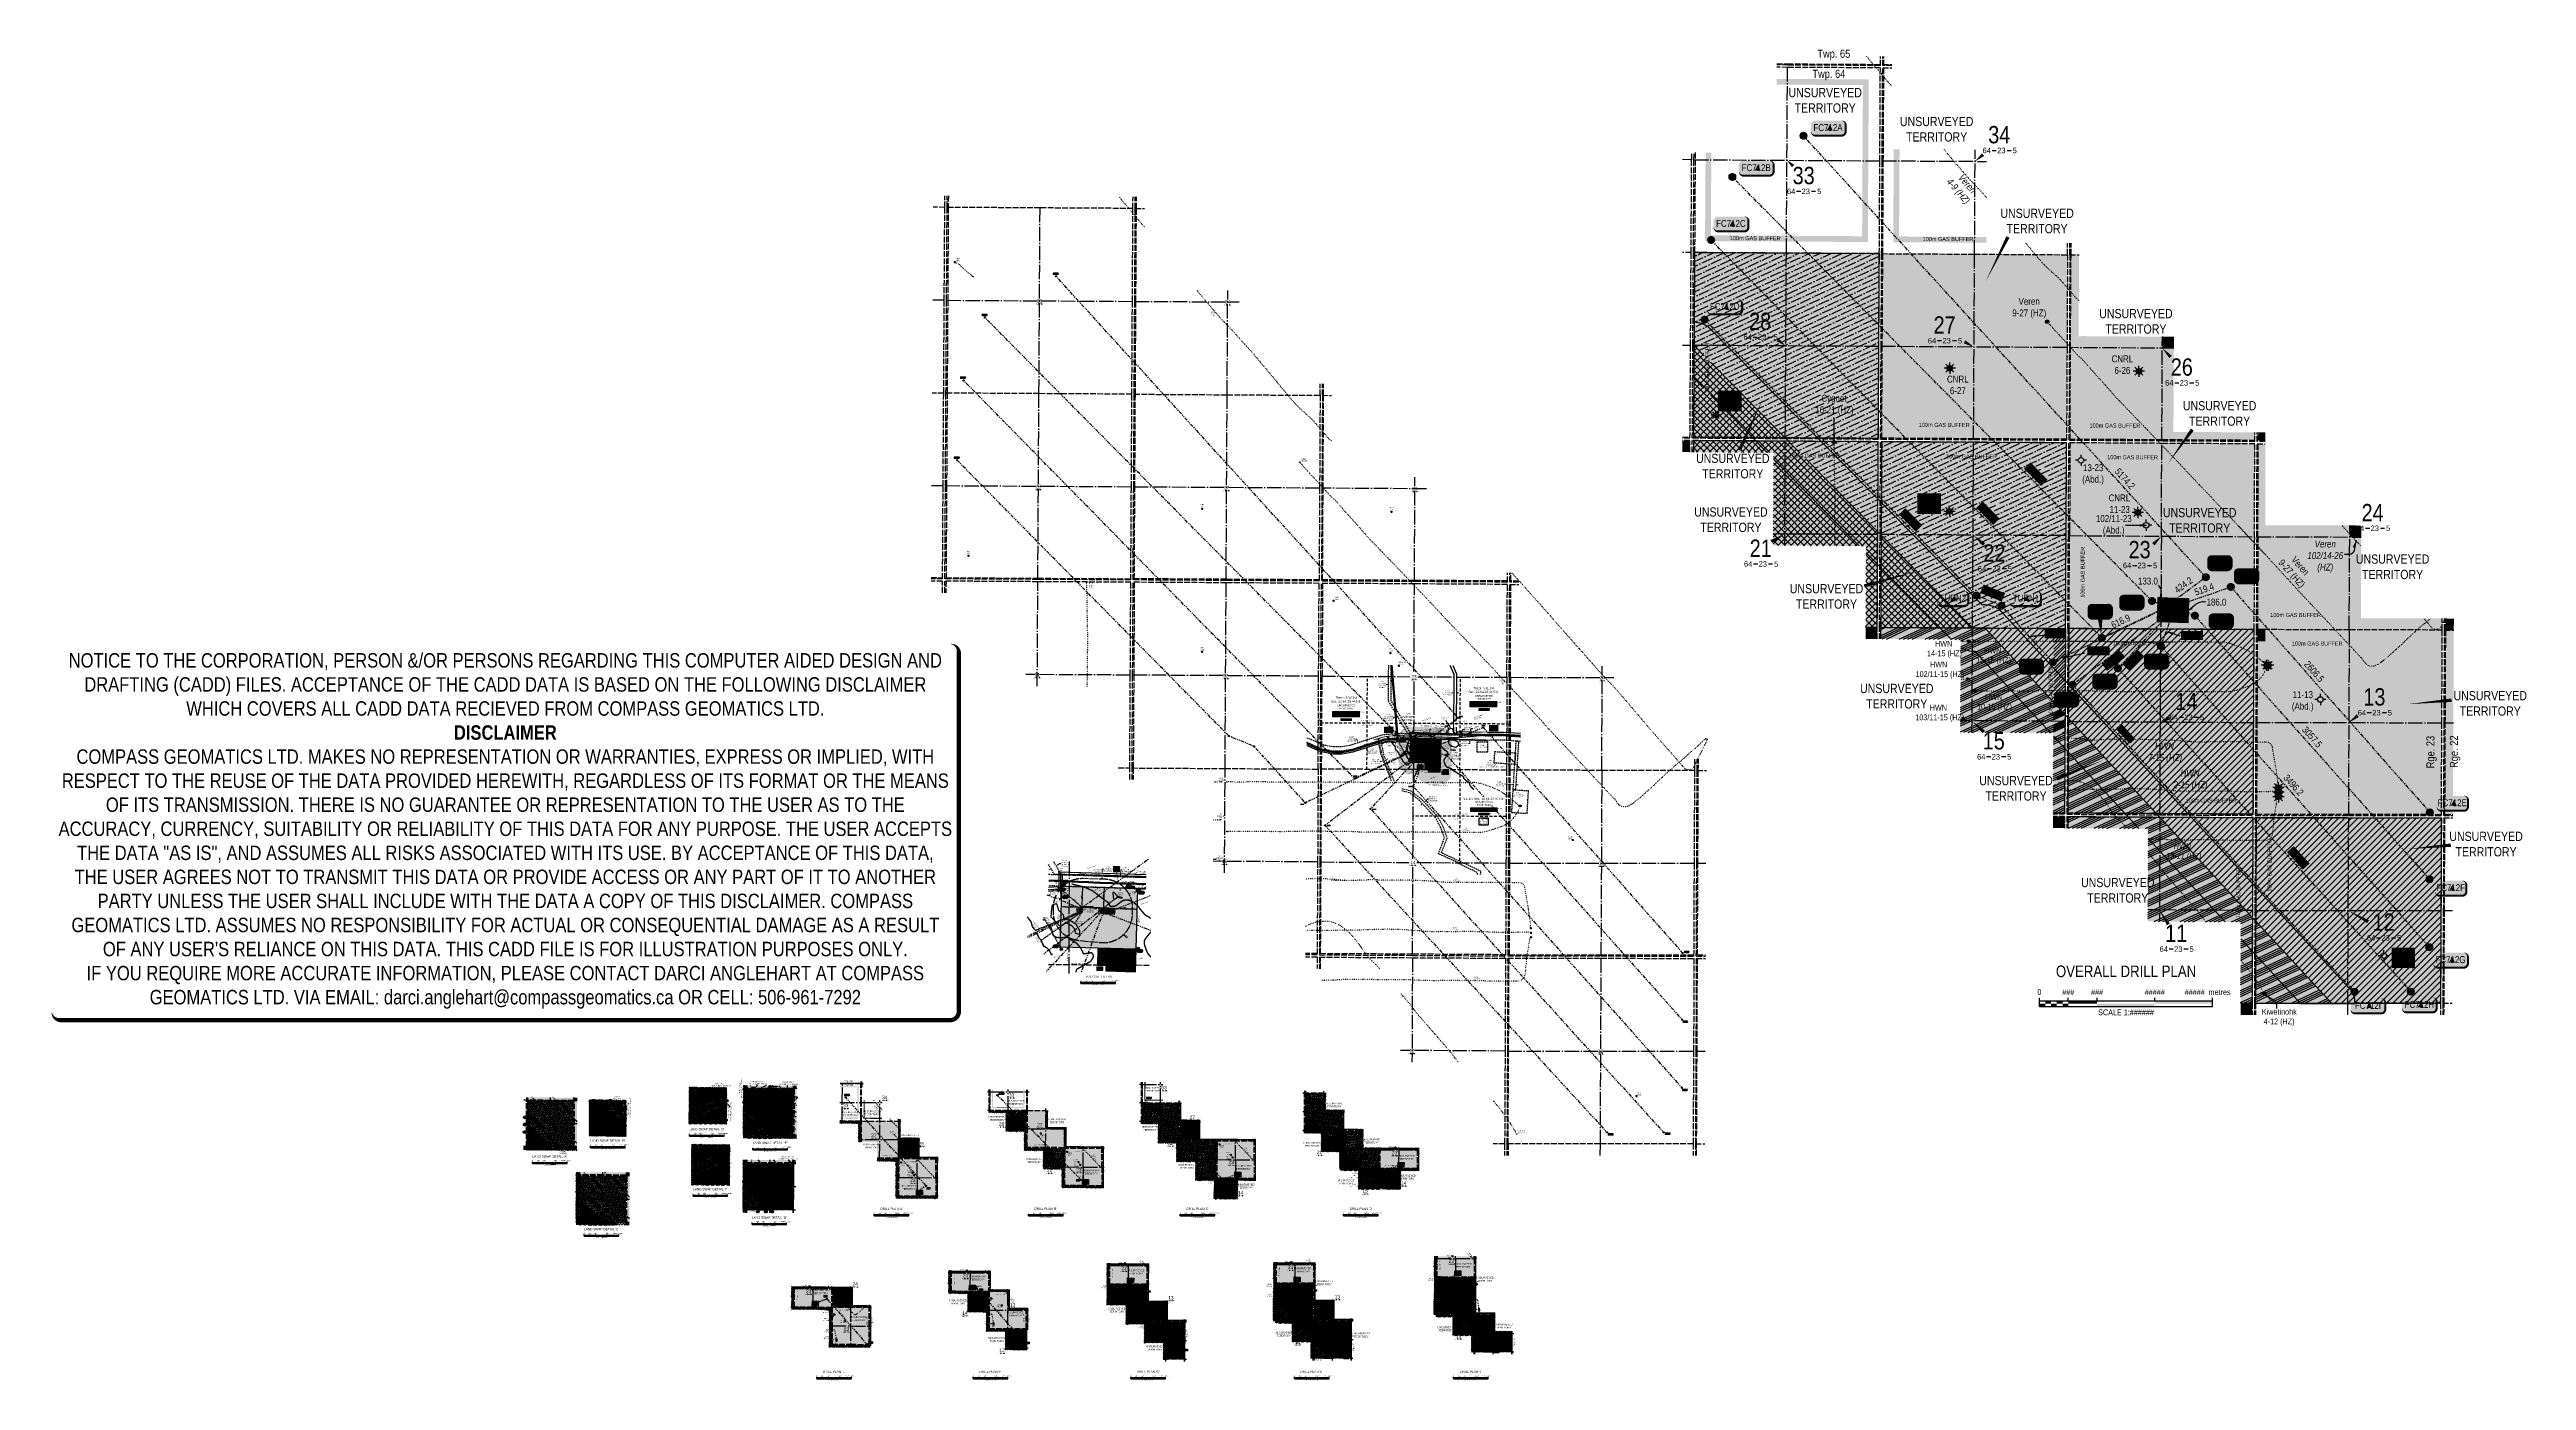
# Model space of a CAD drawing. Header units: inches. Extents: x 464475 to 485921, y 6038951 to 6050475.
import ezdxf
from ezdxf.enums import TextEntityAlignment as Align

# ---------------------------------------------------------------- set-up
doc = ezdxf.new("R2010")
doc.units = ezdxf.units.IN
doc.header["$LTSCALE"] = 5
doc.header["$PDMODE"] = 34
doc.header["$PDSIZE"] = 0.03
for name, pattern in [('0', [1, 1, 0]), ('foc-ACCESSROAD', [3.75, 2.5, -1.25]), ('foc-BUFFER', [16.75, 15, -1.75]), ('foc-DOT', [1, 0.2, -0.8]), ('foc-DRILLPATH', [14.75, 6, -1.75, 1.75, -1.75, 1.75, -1.75]), ('foc-LSD', [8, 5, -3]), ('foc-QUARTERLINE', [33, 25, -3, 2, -3]), ('foc-TIELINE', [1.875, 1.25, -0.625]), ('foc-TOPO', [1, 0.2, -0.8]), ('foc-TOPO-ephemeral', [6.25, 3.125, -0.625, 0.625, -0.625, 0.625, -0.625]), ('foc-UNSURVEYED', [12.5, 10, -2.5]), ('UG_PIPE', [1.875, 1.25, -0.625])]:
    doc.linetypes.add(name, pattern=pattern)
for name, color, linetype in [('10', 1, 'Continuous'), ('35', 37, 'Continuous'), ('9', 3, 'Continuous'), ('ABADATA-DRILL-T', 8, 'Continuous'), ('AS-DRILL', 8, 'foc-DOT'), ('AS-DRILL-T', 8, 'Continuous'), ('AS-PIPE-UG', 44, 'UG_PIPE'), ('AS-PIPE-UG-T', 44, 'Continuous'), ('AS-ROADS', 254, 'Continuous'), ('AS-SURFACE IMPACT', 7, 'Continuous'), ('AS-TARGET-GAS', 182, 'Continuous'), ('AS-TARGET-GAS-H', 181, 'Continuous'), ('AS-UNDERLAY-H', 141, 'Continuous'), ('AS-WILDLIFE-BLOCK', 131, 'Continuous'), ('AUX-BUFFER', 7, 'foc-BUFFER'), ('C-RW', 13, 'Continuous'), ('C-SYMBOL', 7, 'Continuous'), ('CG-NOTES', 7, 'Continuous'), ('CTW', 7, 'Continuous'), ('D-TXT', 6, 'Continuous'), ('DETAIL-T', 7, 'Continuous'), ('F-AR', 190, 'foc-ACCESSROAD'), ('F-RW', 190, 'Continuous'), ('F-WS', 190, 'foc-ACCESSROAD'), ('H-CP', 51, 'Continuous'), ('H-MOCL', 111, 'Continuous'), ('L-2', 7, 'Continuous'), ('L-BD', 7, 'Continuous'), ('L-MON', 1, 'Continuous'), ('L-QSEC', 8, 'foc-QUARTERLINE'), ('L-ROAD-T', 7, 'Continuous'), ('L-SECLBL', 7, 'Continuous'), ('L-SECQ', 8, 'foc-QUARTERLINE'), ('L-SECTION-LSD', 7, 'foc-LSD'), ('L-TIE', 7, 'foc-TIELINE'), ('L-UNS-T', 3, 'Continuous'), ('L-USEC', 7, 'foc-UNSURVEYED'), ('P-BUFFER-H 30m', 51, 'Continuous'), ('P-ELEVATION', 7, 'Continuous'), ('P-FNC BUFFER-T', 40, 'Continuous'), ('P-PDRILLPATH', 12, 'foc-DRILLPATH'), ('P-PROPOSED', 10, 'Continuous'), ('P-PROPOSED-H', 21, 'Continuous'), ('P-TEMP-BLOCKS', 250, 'Continuous'), ('P-TEMP-H', 41, 'Continuous'), ('P-TEMP-HUSKY-NO CUT-H', 104, 'Continuous'), ('P-TEMP_WORKSPACE', 46, 'Continuous'), ('T-BUSH', 110, '0'), ('T-BUSH-T', 110, 'Continuous'), ('T-CREEK', 160, 'Continuous'), ('T-DRAW', 143, 'foc-TOPO-ephemeral'), ('T-GENERAL', 48, 'foc-TOPO'), ('T-TIE', 201, 'foc-TIELINE'), ('T-WATER-T', 170, 'Continuous'), ('WETLAND', 143, 'Continuous'), ('WETLAND-T', 146, 'Continuous')]:
    doc.layers.add(name, color=color, linetype=linetype)
for name, color, linetype, lineweight in [('C-RW-T', 13, 'Continuous', 9), ('F-AR-T', 190, 'Continuous', 9), ('F-WS-T', 190, 'Continuous', 9), ('T-TEXT', 48, 'Continuous', 18), ('T-TIE-T', 201, 'Continuous', 18)]:
    doc.layers.add(name, color=color, linetype=linetype, lineweight=lineweight)
doc.layers.add('D56-EXISTING DISPOSITION', color=7, linetype='Continuous', true_color=0xa347ff)
doc.layers.add('DISCLAIMER', color=7, linetype='Continuous', plot=False)
doc.styles.add('100L', font='ARIALN.TTF', dxfattribs={"height": 11})
doc.styles.add('175L', font='ARIALN.TTF', dxfattribs={"height": 20})
doc.styles.add('80', font='ARIALN.TTF', dxfattribs={"height": 10})
doc.styles.add('80CG', font='ARIALN.TTF', dxfattribs={"height": 10})
doc.styles.add('80L', font='ARIALN.TTF', dxfattribs={"height": 10})
doc.styles.add('80LS', font='ARIALNI.TTF', dxfattribs={"height": 10})
doc.styles.add('BOLD', font='ARIALNB.TTF')
doc.styles.add('foc-LtypeFont', font='ARIALN.TTF', dxfattribs={"height": 7.35})
doc.styles.add('HRV', font='ARIALN.TTF', dxfattribs={"height": 3})
doc.styles.add('SIMPLEX', font='ARIALN.TTF')
doc.linetypes.add('foc-TOPO-flowdirection-NOLINE', pattern='A,0,[">",foc-LtypeFont,S=0.3,R=0,X=0,Y=-0.945],-20,[">",foc-LtypeFont,S=0.3,R=0,X=0,Y=-0.945],0', length=20)
doc.dimstyles.new('CG2011', dxfattribs={"dimscale": 5, "dimtxt": 9, "dimasz": 2, "dimexe": 0.2, "dimexo": 0.0625, "dimgap": 0.5, "dimtad": 0, "dimtih": 1, "dimtoh": 1, "dimzin": 0, "dimdsep": 46, "dimtxsty": '80CG', "dimcen": 0.1, "dimse1": 1, "dimse2": 1, "dimclrd": 256, "dimclrt": 256, "dimaunit": 1, "dimadec": 4, "dimazin": 0, "dimtfac": 0.06, "dimtofl": 0, "dimtmove": 0, "dimatfit": 1, "dimfxl": 0.2, "dimtolj": 1, "dimtzin": 0, "dimlwd": -1, "dimarcsym": 0})
doc.dimstyles.new('COMPASS', dxfattribs={"dimscale": 5, "dimtxt": 10, "dimasz": 2.5, "dimexe": 0.2, "dimexo": 0.0625, "dimgap": 0.5, "dimtad": 0, "dimtih": 1, "dimtoh": 1, "dimzin": 0, "dimdsep": 46, "dimtxsty": '80', "dimcen": 0.1, "dimse1": 1, "dimse2": 1, "dimclrd": 256, "dimclrt": 256, "dimaunit": 1, "dimadec": 4, "dimazin": 0, "dimtfac": 0.06, "dimtofl": 0, "dimtmove": 0, "dimatfit": 1, "dimfxl": 0.2, "dimtolj": 1, "dimtzin": 0, "dimlwd": -1, "dimarcsym": 0})
doc.dimstyles.new('Compass 5 000', dxfattribs={"dimscale": 5, "dimtxt": 9, "dimasz": 2, "dimexe": 0.2, "dimexo": 0.0625, "dimgap": 0.5, "dimtad": 0, "dimtih": 1, "dimtoh": 1, "dimzin": 0, "dimdsep": 46, "dimtxsty": '80CG', "dimcen": 0.1, "dimse1": 1, "dimse2": 1, "dimclrd": 256, "dimclrt": 256, "dimaunit": 1, "dimadec": 4, "dimazin": 0, "dimtfac": 0.06, "dimtofl": 0, "dimtmove": 0, "dimatfit": 1, "dimfxl": 0.2, "dimtolj": 1, "dimtzin": 0, "dimlwd": -1, "dimarcsym": 0})
pattern_1 = [(45, (-33293.554, 10185.4706), (-5.609685254, 5.609685254), [])]
pattern_2 = [(25, (-33293.554, 10185.4706), (9.229754603, 13.057325538), [19.833232416, -3.966646483, 0, -3.966646483])]
pattern_3 = [(45, (-33293.554, 10185.4706), (-5.609685254, 5.609685254), []), (135, (-33293.554, 10185.4706), (-5.609685254, -5.609685254), [])]
pattern_4 = [(25, (-33293.554, 10185.47), (-8.04661076, 17.25601246), []), (25, (-33289.337, 10183.936), (-8.04661076, 17.25601246), []), (25, (-33285.12, 10182.4), (-8.04661076, 17.25601246), []), (25, (-33280.903, 10180.866), (-8.04661076, 17.25601246), [])]
pattern_5 = [(45, (-39231.628, 8775.05), (-5.609685254, 5.609685254), [])]
pattern_6 = [(25, (-39231.628, 8775.05), (9.229754603, 13.057325538), [19.833232416, -3.966646483, 0, -3.966646483])]
pattern_7 = [(25, (-39231.628, 8775.05), (-8.04661076, 17.25601246), []), (25, (-39227.411, 8773.515), (-8.04661076, 17.25601246), []), (25, (-39223.194, 8771.98), (-8.04661076, 17.25601246), []), (25, (-39218.977, 8770.446), (-8.04661076, 17.25601246), [])]
pattern_8 = [(45, (-38576.5255, 5921.486), (-5.609685254, 5.609685254), []), (135, (-38576.5255, 5921.486), (-5.609685254, -5.609685254), [])]
pattern_9 = [(25, (-38576.5255, 5921.486), (9.229754603, 13.057325538), [19.833232416, -3.966646483, 0, -3.966646483])]
pattern_10 = [(45, (-39118.1126, 6011.396), (-5.609685254, 5.609685254), []), (135, (-39118.1126, 6011.396), (-5.609685254, -5.609685254), [])]
pattern_11 = [(25, (-39118.1126, 6011.396), (9.229754603, 13.057325538), [19.833232416, -3.966646483, 0, -3.966646483])]
pattern_12 = [(45, (-39994.405, 5268.775), (-5.609685254, 5.609685254), []), (135, (-39994.405, 5268.775), (-5.609685254, -5.609685254), [])]
pattern_13 = [(45, (350600.063, 4529258.977), (-11.22532015, 11.22532015), [])]
pattern_14 = [(25, (-39994.405, 5268.775), (9.229754603, 13.057325538), [19.833232416, -3.966646483, 0, -3.966646483])]
pattern_15 = [(45, (-40164.2075, 6103.325), (-5.609685254, 5.609685254), [])]
pattern_16 = [(25, (-40164.208, 6103.325), (-8.04661076, 17.25601246), []), (25, (-40159.99, 6101.79), (-8.04661076, 17.25601246), []), (25, (-40155.773, 6100.255), (-8.04661076, 17.25601246), []), (25, (-40151.556, 6098.72), (-8.04661076, 17.25601246), [])]
pattern_17 = [(45, (-40539.37, 5982.915), (-5.609685254, 5.609685254), [])]
pattern_18 = [(25, (-40539.37, 5982.915), (-8.04661076, 17.25601246), []), (25, (-40535.153, 5981.38), (-8.04661076, 17.25601246), []), (25, (-40530.936, 5979.845), (-8.04661076, 17.25601246), []), (25, (-40526.719, 5978.31), (-8.04661076, 17.25601246), [])]
pattern_19 = [(45, (-42158.048, 5539.717), (-5.609685254, 5.609685254), [])]
pattern_20 = [(25, (-42158.048, 5539.717), (-8.04661076, 17.25601246), []), (25, (-42153.83, 5538.182), (-8.04661076, 17.25601246), []), (25, (-42149.614, 5536.647), (-8.04661076, 17.25601246), []), (25, (-42145.397, 5535.112), (-8.04661076, 17.25601246), [])]
pattern_21 = [(45, (-42606.804, 5264.644), (-5.609685254, 5.609685254), [])]
pattern_22 = [(25, (-42606.804, 5264.644), (-8.04661076, 17.25601246), []), (25, (-42602.587, 5263.109), (-8.04661076, 17.25601246), []), (25, (-42598.37, 5261.574), (-8.04661076, 17.25601246), []), (25, (-42594.153, 5260.039), (-8.04661076, 17.25601246), [])]
pattern_23 = [(45, (-2029938.266, -24106716.543), (-28.04842627, 28.04842627), []), (135, (-2029938.266, -24106716.543), (-28.04842627, -28.04842627), [])]
pattern_24 = [(25, (-2029938.266, -24106716.543), (46.148773015, 65.28662769), [99.16616208, -19.83323242, 0, -19.83323242])]
pattern_25 = [(45, (-2035736.67, -24109743.782), (-28.04842627, 28.04842627), [])]
pattern_26 = [(25, (-2035736.67, -24109743.78), (-40.2330538, 86.2800623), []), (25, (-2035715.58, -24109751.46), (-40.2330538, 86.2800623), []), (25, (-2035694.5, -24109759.13), (-40.2330538, 86.2800623), []), (25, (-2035673.41, -24109766.81), (-40.2330538, 86.2800623), [])]

# ---------------------------------------------------------------- blocks, each defined once
blk = doc.blocks.new('fdia')
at = {"color": 255, "const_width": 1}
blk.add_lwpolyline([(-0.5, 0, 1), (0.5, 0, 1)], format="xyb", close=True, dxfattribs=at)
blk = doc.blocks.new('Fdiaa')
blk.add_blockref('fdia', (0, 0))
blk = doc.blocks.new('fdib')
at = {"color": 1, "const_width": 1.6}
blk.add_lwpolyline([(-0.4, 0, 1), (0.4, 0, 1)], format="xyb", close=True, dxfattribs=at)
at = {"color": 1}
blk.add_circle((0, 0), 0.8, dxfattribs=at)
blk = doc.blocks.new('Fdibb')
blk.add_blockref('fdib', (0, 0))
blk = doc.blocks.new('fdicc')
for name in ['Fdibb', 'Fdiaa']:
    blk.add_blockref(name, (0, 0))
blk = doc.blocks.new('FDI')
blk.add_blockref('fdicc', (0, 0))
blk = doc.blocks.new('L-SECLBL')
at = {"layer": '9', "color": 7}
for p, q in [((-5.1, -27.8), (-12.3, -27.8)), ((20.7, -27.8), (13.5, -27.8))]:
    blk.add_line(p, q, dxfattribs=at)
at = {"layer": '10', "color": 2, "style": 'SIMPLEX'}
blk.add_attdef('SEC', text='', height=30, dxfattribs=at).set_placement((0, 0), align=Align.MIDDLE)
at = {"layer": '10', "color": 5, "style": '80L'}
blk.add_attdef('TWP', text='', height=9.5, dxfattribs=at).set_placement((-14.4, -27.4), align=Align.MIDDLE_RIGHT)
blk.add_attdef('RGE', text='', height=9.5, dxfattribs=at).set_placement((3.6, -27.4), align=Align.MIDDLE_CENTER)
blk.add_attdef('MER', text='', height=9.5, dxfattribs=at).set_placement((23.2, -27.4), align=Align.MIDDLE_LEFT)
blk = doc.blocks.new('*U505')
h = blk.add_hatch(color=255)
edge = h.paths.add_edge_path()
edge.add_line((-114, -28), (114, -28))
edge.add_arc((114, -22), 6, 270, 360)
edge.add_line((120, -22), (120, 21))
edge.add_arc((114, 21), 6, 0, 90)
edge.add_line((114, 27), (-114, 27))
edge.add_arc((-114, 21), 6, 90, 180)
edge.add_line((-120, 21), (-120, -22))
edge.add_arc((-114, -22), 6, 180, 270)
at = {"color": 44, "flags": 128}
blk.add_lwpolyline([(-114, -28, 3, 3, 0), (114, -28, 3, 3, 0.414214), (120, -22, 3, 3, 0), (120, 21, 3, 0, 0.414214), (114, 27, 0, 0, 0), (-114, 27, 0, 0, 0.414214), (-120, 21, 0, 0, 0), (-120, -22, 0, 3, 0.414214)], format="xyseb", close=True, dxfattribs=at)
at = {"color": 44, "style": '80'}
blk.add_attdef('ENTER_TEXT_001', (-35, -5), '', height=10, dxfattribs=at)
blk = doc.blocks.new('*D368')
at = {"layer": 'F-AR-T', "transparency": 16777216}
for p, q in [((476772, 6044487), (476772, 6044466)), ((476774, 6044547), (476774, 6044557)), ((476772, 6044466), (476762, 6044466))]:
    blk.add_line(p, q, dxfattribs=at)
for points in [[(476771, 6044487), (476774, 6044487), (476773, 6044497)], [(476772, 6044547), (476776, 6044547), (476774, 6044537)]]:
    blk.add_solid(points, dxfattribs=at)
at = {"layer": 'F-AR-T', "transparency": 16777216, "insert": (476728, 6044466), "char_height": 10, "attachment_point": 5, "style": '80CG'}
blk.add_mtext('\\A1;CanFor\\P40.00 A/R\\PDLO 900624', dxfattribs=at)
blk = doc.blocks.new('*D369')
at = {"layer": 'C-RW-T', "transparency": 16777216}
for p, q in [((476424, 6044537), (476424, 6044527)), ((476425, 6044567), (476426, 6044591)), ((476426, 6044591), (476436, 6044591))]:
    blk.add_line(p, q, dxfattribs=at)
for points in [[(476422, 6044537), (476426, 6044537), (476424, 6044547)], [(476423, 6044567), (476427, 6044567), (476425, 6044557)]]:
    blk.add_solid(points, dxfattribs=at)
at = {"layer": 'C-RW-T', "transparency": 16777216, "insert": (476475, 6044591), "char_height": 10, "attachment_point": 5, "style": '80CG'}
blk.add_mtext('\\A1;Veren\\P10.00 P/L R/W\\PPLA 130007', dxfattribs=at)
blk = doc.blocks.new('*D370')
at = {"layer": 'C-RW-T', "transparency": 16777216}
for p, q in [((475866, 6044451), (475863, 6044461)), ((475877, 6044418), (475882, 6044401)), ((475882, 6044401), (475892, 6044401))]:
    blk.add_line(p, q, dxfattribs=at)
for points in [[(475867, 6044452), (475864, 6044451), (475869, 6044442)], [(475878, 6044419), (475875, 6044417), (475874, 6044428)]]:
    blk.add_solid(points, dxfattribs=at)
at = {"layer": 'C-RW-T', "transparency": 16777216, "insert": (475931, 6044401), "char_height": 10, "attachment_point": 5, "style": '80CG'}
blk.add_mtext('\\A1;Veren\\P15.00 P/L R/W\\PPLA 130007', dxfattribs=at)
blk = doc.blocks.new('*D371')
at = {"layer": 'C-RW-T', "transparency": 16777216}
for p, q in [((476626, 6044905), (476616, 6044905)), ((476666, 6044905), (476676, 6044904))]:
    blk.add_line(p, q, dxfattribs=at)
for points in [[(476626, 6044906), (476626, 6044903), (476636, 6044905)], [(476666, 6044906), (476666, 6044903), (476656, 6044905)]]:
    blk.add_solid(points, dxfattribs=at)
at = {"layer": 'C-RW-T', "transparency": 16777216, "insert": (476576, 6044905), "char_height": 10, "attachment_point": 5, "style": '80CG'}
blk.add_mtext('\\A1;Veren\\P20.00 P/L R/W\\PPLA 190564', dxfattribs=at)
blk = doc.blocks.new('*D372')
at = {"layer": 'F-AR-T', "transparency": 16777216}
for p, q in [((475793, 6044505), (475783, 6044505)), ((475800, 6044483), (475793, 6044505)), ((475819, 6044426), (475822, 6044416))]:
    blk.add_line(p, q, dxfattribs=at)
for points in [[(475802, 6044483), (475799, 6044482), (475804, 6044473)], [(475821, 6044426), (475817, 6044425), (475816, 6044435)]]:
    blk.add_solid(points, dxfattribs=at)
at = {"layer": 'F-AR-T', "transparency": 16777216, "insert": (475749, 6044505), "char_height": 10, "attachment_point": 5, "style": '80CG'}
blk.add_mtext('\\A1;CanFor\\P40.00 A/R\\PDLO 900624', dxfattribs=at)
blk = doc.blocks.new('*D373')
at = {"layer": 'F-AR-T', "transparency": 16777216}
for p, q in [((476006, 6044310), (475996, 6044310)), ((476015, 6044314), (476006, 6044310)), ((476052, 6044328), (476061, 6044332))]:
    blk.add_line(p, q, dxfattribs=at)
for points in [[(476014, 6044315), (476016, 6044312), (476024, 6044317)], [(476051, 6044330), (476053, 6044327), (476043, 6044325)]]:
    blk.add_solid(points, dxfattribs=at)
at = {"layer": 'F-AR-T', "transparency": 16777216, "insert": (475961, 6044310), "char_height": 10, "attachment_point": 5, "style": '80CG'}
blk.add_mtext('\\A1;Kiwetinohk\\P20.00 A/R\\PLOC 930056', dxfattribs=at)
blk = doc.blocks.new('*D374')
at = {"layer": 'F-AR-T', "transparency": 16777216}
for p, q in [((476059, 6044976), (476049, 6044976)), ((476099, 6044975), (476109, 6044975))]:
    blk.add_line(p, q, dxfattribs=at)
for points in [[(476059, 6044977), (476059, 6044974), (476069, 6044975)], [(476099, 6044977), (476099, 6044974), (476089, 6044975)]]:
    blk.add_solid(points, dxfattribs=at)
at = {"layer": 'F-AR-T', "transparency": 16777216, "insert": (476014, 6044976), "char_height": 10, "attachment_point": 5, "style": '80CG'}
blk.add_mtext('\\A1;CNRL\\P20.00 A/R\\PLOC 940165\\P(Expired)', dxfattribs=at)
blk = doc.blocks.new('*D375')
at = {"layer": 'F-AR-T', "transparency": 16777216}
for p, q in [((476119, 6044693), (476109, 6044692)), ((476144, 6044695), (476154, 6044696))]:
    blk.add_line(p, q, dxfattribs=at)
for points in [[(476119, 6044695), (476119, 6044691), (476129, 6044694)], [(476144, 6044697), (476144, 6044693), (476134, 6044694)]]:
    blk.add_solid(points, dxfattribs=at)
at = {"layer": 'F-AR-T', "transparency": 16777216, "insert": (476070, 6044692), "char_height": 10, "attachment_point": 5, "style": '80CG'}
blk.add_mtext('\\A1;CNRL\\P5.00 P/L R/W\\PPlan 952 3686\\PPLA 950627', dxfattribs=at)
blk = doc.blocks.new('*U507')
h = blk.add_hatch(color=255)
edge = h.paths.add_edge_path()
edge.add_line((-44, -12), (44, -12))
edge.add_arc((44, -6), 6, 270, 360)
edge.add_line((50, -6), (50, 4))
edge.add_arc((44, 4), 6, 0, 90)
edge.add_line((44, 10), (-44, 10))
edge.add_arc((-44, 4), 6, 90, 180)
edge.add_line((-50, 4), (-50, -6))
edge.add_arc((-44, -6), 6, 180, 270)
at = {"color": 131, "flags": 128}
blk.add_lwpolyline([(-44, -12, 3, 3, 0), (44, -12, 3, 3, 0.414214), (50, -6, 3, 3, 0), (50, 4, 3, 0, 0.414214), (44, 10, 0, 0, 0), (-44, 10, 0, 0, 0.414214), (-50, 4, 0, 0, 0), (-50, -6, 0, 3, 0.414214)], format="xyseb", close=True, dxfattribs=at)
at = {"color": 131, "style": '80'}
blk.add_attdef('ENTER_TEXT_001', (-35, -5), '', height=10, dxfattribs=at)
blk = doc.blocks.new('TRIA')
blk.add_hatch(color=255).paths.add_polyline_path([(0, 1.5), (-1.5, -0.9), (1.4, -0.9)])
blk = doc.blocks.new('TRIAA')
blk.add_blockref('TRIA', (0, 0))
blk = doc.blocks.new('TRIB')
at = {"color": 1}
blk.add_lwpolyline([(-1.1, -0.7), (0, 1.1), (1, -0.7)], close=True, dxfattribs=at)
blk = doc.blocks.new('TRIBB')
blk.add_blockref('TRIB', (0, 0))
blk = doc.blocks.new('TRICC')
for name in ['TRIAA', 'TRIBB']:
    blk.add_blockref(name, (0, 0))
blk = doc.blocks.new('plspike')
blk.add_blockref('TRICC', (0, 0))
blk = doc.blocks.new('WC')
at = {"layer": 'L-MON'}
h = blk.add_hatch(color=255, dxfattribs=at)
h.dxf.hatch_style = 1
edge = h.paths.add_edge_path()
edge.add_arc((0, 0), 0.9, 0, 360)
at = {"layer": 'L-MON', "color": 240, "flags": 128}
for points in [[(-0.62, 0.5), (-1.23, 1.12)], [(0.52, 0.61), (1.13, 1.21)], [(-1.18, -1.18), (-0.56, -0.57)], [(1.16, -1.18), (0.56, -0.57)]]:
    blk.add_lwpolyline(points, dxfattribs=at)
at = {"layer": 'L-MON', "color": 240}
for radius in [0.8, 0.373]:
    blk.add_circle((0, 0), radius, dxfattribs=at)
blk = doc.blocks.new('*D380')
at = {"layer": 'C-RW-T', "transparency": 16777216}
for p, q in [((473588, 6043309), (473587, 6043299)), ((473589, 6043354), (473590, 6043379)), ((473590, 6043379), (473600, 6043379))]:
    blk.add_line(p, q, dxfattribs=at)
for points in [[(473586, 6043309), (473589, 6043309), (473588, 6043319)], [(473587, 6043354), (473591, 6043354), (473589, 6043344)]]:
    blk.add_solid(points, dxfattribs=at)
at = {"layer": 'Defpoints', "color": 0, "transparency": 16777216}
for p in [(473589, 6043344), (473651, 6043317), (473652, 6043342)]:
    blk.add_point(p, dxfattribs=at)
at = {"layer": 'C-RW-T', "transparency": 16777216, "insert": (473639, 6043379), "char_height": 10, "attachment_point": 5, "style": '80CG'}
blk.add_mtext('\\A1;Veren\\P10.00 P/L R/W\\PPLA 130007', dxfattribs=at)
blk = doc.blocks.new('*D381')
at = {"layer": 'Defpoints', "color": 0, "transparency": 16777216}
for p in [(473188, 6043410), (473189, 6043408), (473145, 6043385)]:
    blk.add_point(p, dxfattribs=at)
at = {"layer": 'F-AR-T', "transparency": 16777216}
for p, q in [((473198, 6043413), (473221, 6043426)), ((473221, 6043426), (473231, 6043426)), ((473138, 6043377), (473129, 6043372))]:
    blk.add_line(p, q, dxfattribs=at)
for points in [[(473197, 6043414), (473199, 6043411), (473189, 6043408)], [(473137, 6043378), (473139, 6043375), (473146, 6043382)]]:
    blk.add_solid(points, dxfattribs=at)
at = {"layer": 'F-AR-T', "transparency": 16777216, "insert": (473265, 6043426), "char_height": 10, "attachment_point": 5, "style": '80CG'}
blk.add_mtext('\\A1;CNRL\\P20.00 A/R\\PLOC 940165\\P(Expired)', dxfattribs=at)
blk = doc.blocks.new('*U503')
h = blk.add_hatch(color=191)
edge = h.paths.add_edge_path()
edge.add_line((-24, -20), (24, -20))
edge.add_arc((24, -14), 6, 270, 360)
edge.add_line((30, -14), (30, 12))
edge.add_arc((24, 12), 6, 0, 90)
edge.add_line((24, 18), (-24, 18))
edge.add_arc((-24, 12), 6, 90, 180)
edge.add_line((-30, 12), (-30, -14))
edge.add_arc((-24, -14), 6, 180, 270)
at = {"color": 250, "flags": 128}
blk.add_lwpolyline([(-24, -20, 3, 3, 0), (24, -20, 3, 3, 0.414214), (30, -14, 3, 3, 0), (30, 12, 3, 0, 0.414214), (24, 18, 0, 0, 0), (-24, 18, 0, 0, 0.414214), (-30, 12, 0, 0, 0), (-30, -14, 0, 3, 0.414214)], format="xyseb", close=True, dxfattribs=at)
at = {"flags": 128}
blk.add_lwpolyline([(-19, -12, 0, 7.5, 0), (0, 0, 0, 0, 0)], format="xyseb", dxfattribs=at)
at = {"color": 250}
for tag, p, height, style in [('TEMP_AREA_W1_001', (-9, 2), 12, 'BOLD'), ('ENTER_TEXT_001', (-30, -12), 9, '80')]:
    blk.add_attdef(tag, p, '', height=height, dxfattribs=dict(at, style=style))
blk = doc.blocks.new('*U504')
h = blk.add_hatch(color=191)
edge = h.paths.add_edge_path()
edge.add_line((-26, -20), (26, -20))
edge.add_arc((26, -14), 6, 270, 360)
edge.add_line((32, -14), (32, 12))
edge.add_arc((26, 12), 6, 0, 90)
edge.add_line((26, 18), (-26, 18))
edge.add_arc((-26, 12), 6, 90, 180)
edge.add_line((-32, 12), (-32, -14))
edge.add_arc((-26, -14), 6, 180, 270)
at = {"color": 250, "flags": 128}
blk.add_lwpolyline([(-26, -20, 3, 3, 0), (26, -20, 3, 3, 0.414214), (32, -14, 3, 3, 0), (32, 12, 3, 0, 0.414214), (26, 18, 0, 0, 0), (-26, 18, 0, 0, 0.414214), (-32, 12, 0, 0, 0), (-32, -14, 0, 3, 0.414214)], format="xyseb", close=True, dxfattribs=at)
at = {"flags": 128}
blk.add_lwpolyline([(-19, -12, 0, 7.5, 0), (0, 0, 0, 0, 0)], format="xyseb", dxfattribs=at)
at = {"color": 250}
for tag, p, height, style in [('TEMP_AREA_W1_001', (-9, 2), 12, 'BOLD'), ('ENTER_TEXT_001', (-30, -12), 9, '80')]:
    blk.add_attdef(tag, p, '', height=height, dxfattribs=dict(at, style=style))
blk = doc.blocks.new('*U329')
at = {"color": 0}
for p, q in [((-150, 0), (-150, 15)), ((-150, 10), (150, 10)), ((-150, 0), (150, 0)), ((-100, 10), (-100, 15)), ((-50, 10), (-50, 15)), ((50, 10), (50, 15)), ((150, 0), (150, 15))]:
    blk.add_line(p, q, dxfattribs=at)
for points in [[(-150, 5), (-140, 5), (-150, 0), (-140, 0)], [(-140, 10), (-130, 10), (-140, 5), (-130, 5)], [(-130, 5), (-120, 5), (-130, 0), (-120, 0)], [(-120, 10), (-110, 10), (-120, 5), (-110, 5)], [(-110, 5), (-100, 5), (-110, 0), (-100, 0)], [(-100, 10), (-50, 10), (-100, 5), (-50, 5)], [(-50, 5), (50, 5), (-50, 0), (50, 0)], [(50, 10), (150, 10), (50, 5), (150, 5)]]:
    blk.add_solid(points, dxfattribs=at)
at = {"color": 0, "style": '80'}
blk.add_text('metres', height=10, dxfattribs=at).set_placement((162, 20), align=Align.CENTER)
at = {"color": 0, "char_height": 10, "style": '80'}
for s, insert, attachment_point in [('0', (-150, 30), 2), ('##', (-100, 30), 2), ('##', (-50, 30), 2), ('##', (50, 30), 2), ('###', (137, 30), 3), ('SCALE 1:#####', (0, -5), 2)]:
    blk.add_mtext(s, dxfattribs=dict(at, insert=insert, attachment_point=attachment_point))
blk = doc.blocks.new('wa')
at = {"layer": 'P-ELEVATION'}
h = blk.add_hatch(color=111, dxfattribs=at)
h.dxf.hatch_style = 1
edge = h.paths.add_edge_path()
edge.add_arc((-17, -4), 6.1, 215, 325)
edge.add_arc((-7, -4), 6.1, 215, 325)
edge.add_arc((3, -4), 6.1, 215, 325)
edge.add_arc((13, -4), 6.1, 215, 325)
edge.add_arc((18, -4), 4.32, 263.4336, 373.4336)
edge.add_arc((19, 2), 6.1, 305, 415)
edge.add_arc((17, 4), 5.69, 30.6955, 140.6955)
edge.add_arc((8, 4), 6.1, 35, 145)
edge.add_arc((-2, 4), 6.1, 35, 145)
edge.add_arc((-12, 4), 6.1, 35, 145)
edge.add_arc((-18, 4), 4.33, 75.4261, 185.4261)
edge.add_arc((-18, -2), 6.96, 125, 235)
at = {"color": 240, "flags": 128}
blk.add_lwpolyline([(-22, -8, 0.520567), (-12, -8, 0.520567), (-2, -8, 0.520567), (8, -8, 0.520567), (18, -8, 0.520567), (22, -3, 0.520567), (22, 7, 0.520567), (13, 8, 0.520567), (3, 8, 0.520567), (-7, 8, 0.520567), (-17, 8, 0.520567), (-22, 3, 0.520567)], format="xyb", close=True, dxfattribs=at)
at = {"layer": 'P-ELEVATION', "color": 240, "flags": 128}
blk.add_lwpolyline([(0, 0, 12.5, 0, 0), (-12, -6, 0, 0, 0)], format="xyseb", dxfattribs=at)
at = {"layer": 'P-ELEVATION', "color": 240, "style": '80'}
blk.add_attdef('ELEVATION', text='', height=10, dxfattribs=at).set_placement((0, 0), align=Align.MIDDLE_CENTER)
blk = doc.blocks.new('*U452')
at = {"layer": 'P-ELEVATION'}
h = blk.add_hatch(color=111, dxfattribs=at)
h.dxf.hatch_style = 1
edge = h.paths.add_edge_path()
edge.add_arc((-17, -4), 6.1, 215, 325)
edge.add_arc((-7, -4), 6.1, 215, 325)
edge.add_arc((3, -4), 6.1, 215, 325)
edge.add_arc((13, -4), 6.1, 215, 325)
edge.add_arc((18, -4), 4.32, 263.4336, 373.4336)
edge.add_arc((19, 2), 6.1, 305, 415)
edge.add_arc((17, 4), 5.69, 30.6955, 140.6955)
edge.add_arc((8, 4), 6.1, 35, 145)
edge.add_arc((-2, 4), 6.1, 35, 145)
edge.add_arc((-12, 4), 6.1, 35, 145)
edge.add_arc((-18, 4), 4.33, 75.4261, 185.4261)
edge.add_arc((-18, -2), 6.96, 125, 235)
at = {"color": 240, "flags": 128}
blk.add_lwpolyline([(-22, -8, 0.520567), (-12, -8, 0.520567), (-2, -8, 0.520567), (8, -8, 0.520567), (18, -8, 0.520567), (22, -3, 0.520567), (22, 7, 0.520567), (13, 8, 0.520567), (3, 8, 0.520567), (-7, 8, 0.520567), (-17, 8, 0.520567), (-22, 3, 0.520567)], format="xyb", close=True, dxfattribs=at)
at = {"layer": 'P-ELEVATION', "color": 240, "flags": 128}
blk.add_lwpolyline([(0, 0, 12.5, 0, 0), (-25, 50, 0, 0, 0)], format="xyseb", dxfattribs=at)
at = {"layer": 'P-ELEVATION', "color": 240, "style": '80'}
blk.add_attdef('ELEVATION', text='', height=10, dxfattribs=at).set_placement((0, 0), align=Align.MIDDLE_CENTER)
blk = doc.blocks.new('*U453')
at = {"layer": '35', "color": 3}
blk.add_circle((0, 0), 10, dxfattribs=at)
at = {"layer": '35', "color": 3, "style": '80'}
blk.add_attdef('RP_001', (-28, 1), '', height=10, dxfattribs=at)
blk = doc.blocks.new('*U498')
h = blk.add_hatch(color=254)
edge = h.paths.add_edge_path()
edge.add_line((-34, -28), (34, -28))
edge.add_arc((34, -22), 6, 270, 360)
edge.add_line((40, -22), (40, 21))
edge.add_arc((34, 21), 6, 0, 90)
edge.add_line((34, 27), (-34, 27))
edge.add_arc((-34, 21), 6, 90, 180)
edge.add_line((-40, 21), (-40, -22))
edge.add_arc((-34, -22), 6, 180, 270)
at = {"color": 1, "flags": 128}
blk.add_lwpolyline([(-46, -51, 0, 10, 0), (0, 0, 5, 5, 0)], format="xyseb", dxfattribs=at)
blk.add_lwpolyline([(-34, -28, 3, 3, 0), (34, -28, 3, 3, 0.414214), (40, -22, 3, 3, 0), (40, 21, 3, 0, 0.414214), (34, 27, 0, 0, 0), (-34, 27, 0, 0, 0.414214), (-40, 21, 0, 0, 0), (-40, -22, 0, 3, 0.414214)], format="xyseb", close=True, dxfattribs=at)
at = {"color": 1, "style": '80'}
blk.add_attdef('ENTER_TEXT_001', (-36, -5), '', height=10, dxfattribs=at)
blk = doc.blocks.new('*U499')
h = blk.add_hatch(color=254)
edge = h.paths.add_edge_path()
edge.add_line((-34, -28), (34, -28))
edge.add_arc((34, -22), 6, 270, 360)
edge.add_line((40, -22), (40, 21))
edge.add_arc((34, 21), 6, 0, 90)
edge.add_line((34, 27), (-34, 27))
edge.add_arc((-34, 21), 6, 90, 180)
edge.add_line((-40, 21), (-40, -22))
edge.add_arc((-34, -22), 6, 180, 270)
at = {"color": 1, "flags": 128}
blk.add_lwpolyline([(-34, -28, 3, 3, 0), (34, -28, 3, 3, 0.414214), (40, -22, 3, 3, 0), (40, 21, 3, 0, 0.414214), (34, 27, 0, 0, 0), (-34, 27, 0, 0, 0.414214), (-40, 21, 0, 0, 0), (-40, -22, 0, 3, 0.414214)], format="xyseb", close=True, dxfattribs=at)
blk.add_lwpolyline([(73, -88, 0, 10, 0), (0, 0, 5, 5, 0)], format="xyseb", dxfattribs=at)
at = {"color": 1, "style": '80'}
blk.add_attdef('ENTER_TEXT_001', (-36, -5), '', height=10, dxfattribs=at)
blk = doc.blocks.new('Induction_Bend_No')
at = {"layer": 'P-ELEVATION'}
h = blk.add_hatch(color=111, dxfattribs=at)
h.dxf.hatch_style = 1
edge = h.paths.add_edge_path()
edge.add_ellipse((0, 0), major_axis=(-10.9, 0), ratio=0.913794, start_angle=0, end_angle=360)
at = {"layer": 'P-ELEVATION', "color": 7, "flags": 128}
blk.add_lwpolyline([(0, 0, 5, 0, 0), (-9, -5, 0, 0, 0)], format="xyseb", dxfattribs=at)
at = {"layer": 'P-ELEVATION', "color": 7}
blk.add_ellipse((0, 0), major_axis=(-10.9, 0), ratio=0.913794, dxfattribs=at)
at = {"layer": 'P-ELEVATION', "style": '80'}
blk.add_attdef('BEND', text='', height=10, dxfattribs=at).set_placement((0, 0), align=Align.MIDDLE_CENTER)
blk = doc.blocks.new('*D471')
at = {"layer": 'F-AR-T', "transparency": 16777216}
for p, q in [((476356, 6043938), (476348, 6043931)), ((476385, 6043965), (476410, 6043988)), ((476410, 6043988), (476420, 6043988))]:
    blk.add_line(p, q, dxfattribs=at)
for points in [[(476354, 6043939), (476357, 6043937), (476363, 6043945)], [(476384, 6043966), (476386, 6043964), (476378, 6043958)]]:
    blk.add_solid(points, dxfattribs=at)
at = {"layer": 'F-AR-T', "transparency": 16777216, "insert": (476454, 6043988), "char_height": 10, "attachment_point": 5, "style": '80CG'}
blk.add_mtext('\\A1;Kiwetinohk\\P20.00 A/R\\PLOC 930056', dxfattribs=at)
blk = doc.blocks.new('*U506')
h = blk.add_hatch(color=255)
edge = h.paths.add_edge_path()
edge.add_line((-114, -20), (114, -20))
edge.add_arc((114, -14), 6, 270, 360)
edge.add_line((120, -14), (120, 12))
edge.add_arc((114, 12), 6, 0, 90)
edge.add_line((114, 18), (-114, 18))
edge.add_arc((-114, 12), 6, 90, 180)
edge.add_line((-120, 12), (-120, -14))
edge.add_arc((-114, -14), 6, 180, 270)
at = {"color": 44, "flags": 128}
blk.add_lwpolyline([(-114, -20, 3, 3, 0), (114, -20, 3, 3, 0.414214), (120, -14, 3, 3, 0), (120, 12, 3, 0, 0.414214), (114, 18, 0, 0, 0), (-114, 18, 0, 0, 0.414214), (-120, 12, 0, 0, 0), (-120, -14, 0, 3, 0.414214)], format="xyseb", close=True, dxfattribs=at)
at = {"color": 44, "style": '80'}
blk.add_attdef('ENTER_TEXT_001', (-35, -5), '', height=10, dxfattribs=at)
blk = doc.blocks.new('*D472')
at = {"layer": 'F-AR-T', "transparency": 16777216}
for p, q in [((477141, 6044111), (477065, 6044116)), ((477180, 6044108), (477190, 6044108))]:
    blk.add_line(p, q, dxfattribs=at)
for points in [[(477141, 6044113), (477140, 6044109), (477151, 6044110)], [(477181, 6044110), (477180, 6044107), (477170, 6044109)]]:
    blk.add_solid(points, dxfattribs=at)
at = {"layer": 'F-AR-T', "transparency": 16777216, "insert": (477030, 6044116), "char_height": 10, "attachment_point": 5, "style": '80CG', "bg_fill": 3, "box_fill_scale": 1.1, "bg_fill_color": 256, "bg_fill_true_color": 13158600, "bg_fill_transparency": 0}
blk.add_mtext('\\A1;HWN\\P20.00 A/R\\PLOC 230584', dxfattribs=at)
blk = doc.blocks.new('HRV')
blk.add_lwpolyline([(-35, 32), (37, 32), (37, -26, -0.414214), (32, -31), (-40, -31), (-40, 27, -0.414214)], format="xyb", close=True)
at = {"const_width": 5, "flags": 128}
blk.add_lwpolyline([(-35, -33), (32, -33, 0.414214), (40, -26), (40, 27)], format="xyb", dxfattribs=at)
at = {"style": '80L'}
blk.add_text('SUBJECT TO', height=9.5, dxfattribs=at).set_placement((-2, 13), align=Align.BOTTOM_CENTER)
blk.add_attdef('(N.W.1/4 00)', text='', height=7.12, dxfattribs=at).set_placement((-2, -24), align=Align.BOTTOM_CENTER)
at = {"layer": 'CTW', "color": 3, "style": 'HRV'}
blk.add_text('HRV', height=15, dxfattribs=at).set_placement((-11, 0), align=Align.MIDDLE_CENTER)
blk.add_attdef('0', text='', height=15, dxfattribs=at).set_placement((18, 0), align=Align.MIDDLE_CENTER)
blk = doc.blocks.new('*D475')
at = {"layer": 'Defpoints', "color": 0, "transparency": 16777216}
for p in [(473748, 6043214), (473749, 6043314), (473751, 6043314)]:
    blk.add_point(p, dxfattribs=at)
at = {"layer": 'F-AR-T', "transparency": 16777216}
for p, q in [((473745, 6043204), (473745, 6043194)), ((473749, 6043324), (473751, 6043373)), ((473751, 6043373), (473761, 6043373))]:
    blk.add_line(p, q, dxfattribs=at)
for points in [[(473743, 6043204), (473747, 6043204), (473745, 6043214)], [(473747, 6043324), (473751, 6043324), (473749, 6043314)]]:
    blk.add_solid(points, dxfattribs=at)
at = {"layer": 'F-AR-T', "transparency": 16777216, "insert": (473795, 6043373), "char_height": 10, "attachment_point": 5, "style": '80CG'}
blk.add_mtext('\\A1;CanFor\\P40.00 A/R\\PDLO 900624', dxfattribs=at)
blk = doc.blocks.new('plbh')
at = {"layer": 'L-MON'}
h = blk.add_hatch(color=255, dxfattribs=at)
h.dxf.hatch_style = 1
edge = h.paths.add_edge_path()
edge.add_arc((0, 0), 1.16, 0, 360)
h = blk.add_hatch(color=256, dxfattribs=at)
h.dxf.hatch_style = 1
h.paths.add_polyline_path([(-0.96, 0, 1), (0.96, 0, 1)])
h.paths.add_polyline_path([(0.91, 0, -1), (-0.91, 0, -1)], flags=16)
h.paths.add_polyline_path([(0.45, 0, -1), (-0.45, 0, -1)], flags=0)
h = blk.add_hatch(color=256, dxfattribs=at)
h.dxf.hatch_style = 1
h.paths.add_polyline_path([(-0.45, 0, 1), (0.45, 0, 1)])
h.paths.add_polyline_path([(0.4, 0, -1), (-0.4, 0, -1)], flags=16)
at = {"layer": 'L-MON', "color": 240}
for radius in [0.96, 0.91, 0.45, 0.4]:
    blk.add_circle((0, 0), radius, dxfattribs=at)
blk = doc.blocks.new('GABD')
for p, q in [((-0.81, 0), (-1.62, 0)), ((0, 0.81), (0, 1.62)), ((1.62, 0), (0.81, 0)), ((0, -0.81), (0, -1.62))]:
    blk.add_line(p, q)
blk.add_circle((0, 0), 0.8)
blk = doc.blocks.new('BH-Existing')
at = {"layer": 'AS-DRILL-T'}
h = blk.add_hatch(color=256, dxfattribs=at)
h.dxf.hatch_style = 1
edge = h.paths.add_edge_path()
edge.add_arc((0, 0), 0.5, 0, 360)
blk.add_circle((0, 0), 0.5, dxfattribs=at)
blk = doc.blocks.new('GAS')
h = blk.add_hatch(color=255)
h.dxf.hatch_style = 1
edge = h.paths.add_edge_path()
edge.add_arc((0, 0), 0.9, 0, 360)
for p, q in [((-0.81, 0), (-1.62, 0)), ((-0.57, 0.57), (-1.14, 1.14)), ((0, 0.81), (0, 1.62)), ((0.57, 0.57), (1.14, 1.14)), ((1.62, 0), (0.81, 0)), ((-0.57, -0.57), (-1.14, -1.14)), ((0, -0.81), (0, -1.62)), ((1.14, -1.14), (0.57, -0.57))]:
    blk.add_line(p, q)
blk.add_circle((0, 0), 0.8)
blk = doc.blocks.new('*U500')
h = blk.add_hatch(color=254)
edge = h.paths.add_edge_path()
edge.add_line((-16.5, -11.5), (16.5, -11.5))
edge.add_arc((16.5, -5.5), 6, 270, 360)
edge.add_line((22.5, -5.5), (22.5, 4))
edge.add_arc((16.5, 4), 6, 0, 90)
edge.add_line((16.5, 10), (-16.5, 10))
edge.add_arc((-16.5, 4), 6, 90, 180)
edge.add_line((-22.5, 4), (-22.5, -5.5))
edge.add_arc((-16.5, -5.5), 6, 180, 270)
at = {"color": 1, "flags": 128}
blk.add_lwpolyline([(-16.5, -11.5, 3, 3, 0), (16.5, -11.5, 3, 3, 0.414214), (22.5, -5.5, 3, 3, 0), (22.5, 4, 3, 0, 0.414214), (16.5, 10, 0, 0, 0), (-16.5, 10, 0, 0, 0.414214), (-22.5, 4, 0, 0, 0), (-22.5, -5.5, 0, 3, 0.414214)], format="xyseb", close=True, dxfattribs=at)
blk.add_lwpolyline([(5.8, -3.4, 0, 10, 0), (0, 0, 5, 5, 0)], format="xyseb", dxfattribs=at)
at = {"color": 1, "style": '80'}
blk.add_attdef('ENTER_TEXT_001', (-36, -5), '', height=10, dxfattribs=at)
blk = doc.blocks.new('*U501')
h = blk.add_hatch(color=254)
edge = h.paths.add_edge_path()
edge.add_line((-19, -11.5), (19, -11.5))
edge.add_arc((19, -5.5), 6, 270, 360)
edge.add_line((25, -5.5), (25, 4))
edge.add_arc((19, 4), 6, 0, 90)
edge.add_line((19, 10), (-19, 10))
edge.add_arc((-19, 4), 6, 90, 180)
edge.add_line((-25, 4), (-25, -5.5))
edge.add_arc((-19, -5.5), 6, 180, 270)
at = {"color": 1, "flags": 128}
blk.add_lwpolyline([(-19, -11.5, 3, 3, 0), (19, -11.5, 3, 3, 0.414214), (25, -5.5, 3, 3, 0), (25, 4, 3, 0, 0.414214), (19, 10, 0, 0, 0), (-19, 10, 0, 0, 0.414214), (-25, 4, 0, 0, 0), (-25, -5.5, 0, 3, 0.414214)], format="xyseb", close=True, dxfattribs=at)
blk.add_lwpolyline([(5.8, -3.4, 0, 10, 0), (0, 0, 5, 5, 0)], format="xyseb", dxfattribs=at)
at = {"color": 1, "style": '80'}
blk.add_attdef('ENTER_TEXT_001', (-36, -5), '', height=10, dxfattribs=at)
blk = doc.blocks.new('*U495')
at = {"color": 0}
for p, q in [((-150, 0), (-150, 15)), ((-150, 10), (150, 10)), ((-150, 0), (150, 0)), ((-100, 10), (-100, 15)), ((-50, 10), (-50, 15)), ((50, 10), (50, 15)), ((150, 0), (150, 15))]:
    blk.add_line(p, q, dxfattribs=at)
for points in [[(-150, 5), (-140, 5), (-150, 0), (-140, 0)], [(-140, 10), (-130, 10), (-140, 5), (-130, 5)], [(-130, 5), (-120, 5), (-130, 0), (-120, 0)], [(-120, 10), (-110, 10), (-120, 5), (-110, 5)], [(-110, 5), (-100, 5), (-110, 0), (-100, 0)], [(-100, 10), (-50, 10), (-100, 5), (-50, 5)], [(-50, 5), (50, 5), (-50, 0), (50, 0)], [(50, 10), (150, 10), (50, 5), (150, 5)]]:
    blk.add_solid(points, dxfattribs=at)
at = {"color": 0, "style": '80'}
blk.add_text('metres', height=10, dxfattribs=at).set_placement((162, 20), align=Align.CENTER)
at = {"color": 0, "char_height": 10, "style": '80'}
for s, insert, attachment_point in [('0', (-150, 30), 2), ('###', (-100, 30), 2), ('###', (-50, 30), 2), ('#####', (50, 30), 2), ('#####', (137, 30), 3), ('SCALE 1:######', (0, -5), 2)]:
    blk.add_mtext(s, dxfattribs=dict(at, insert=insert, attachment_point=attachment_point))
blk = doc.blocks.new('*U508')
h = blk.add_hatch(color=254)
edge = h.paths.add_edge_path()
edge.add_line((-11.5, -11.5), (11.5, -11.5))
edge.add_arc((11.5, -5.5), 6, 270, 360)
edge.add_line((17.5, -5.5), (17.5, 4))
edge.add_arc((11.5, 4), 6, 0, 90)
edge.add_line((11.5, 10), (-11.5, 10))
edge.add_arc((-11.5, 4), 6, 90, 180)
edge.add_line((-17.5, 4), (-17.5, -5.5))
edge.add_arc((-11.5, -5.5), 6, 180, 270)
at = {"color": 1, "flags": 128}
blk.add_lwpolyline([(-11.5, -11.5, 3, 3, 0), (11.5, -11.5, 3, 3, 0.414214), (17.5, -5.5, 3, 3, 0), (17.5, 4, 3, 0, 0.414214), (11.5, 10, 0, 0, 0), (-11.5, 10, 0, 0, 0.414214), (-17.5, 4, 0, 0, 0), (-17.5, -5.5, 0, 3, 0.414214)], format="xyseb", close=True, dxfattribs=at)
blk.add_lwpolyline([(5.8, -3.4, 0, 10, 0), (0, 0, 5, 5, 0)], format="xyseb", dxfattribs=at)
at = {"color": 1, "style": '80'}
blk.add_attdef('ENTER_TEXT_001', (-36, -5), '', height=10, dxfattribs=at)
blk = doc.blocks.new('Route_Letters')
h = blk.add_hatch(color=255)
h.dxf.hatch_style = 1
edge = h.paths.add_edge_path()
edge.add_ellipse((0, 0), major_axis=(-12, 0), ratio=0.789318, start_angle=0, end_angle=360)
at = {"color": 5}
blk.add_open_spline([(-12, 0), (-12, 0), (-12, -1), (-12, -3), (-11, -4), (-10, -6), (-9, -7), (-6, -8), (-5, -9), (-2, -9), (-1, -9), (2, -9), (4, -9), (6, -8), (7, -7), (10, -6), (10, -5), (12, -3), (12, -1), (12, 1), (12, 2), (11, 4), (11, 5), (9, 7), (8, 8), (5, 9), (4, 10), (1, 10), (0, 10), (-3, 10), (-5, 10), (-7, 8), (-8, 8), (-10, 6), (-11, 5), (-12, 3), (-12, 2), (-12, 1), (-12, 0), (-12, 0)], degree=3, knots=[0, 0, 0, 0, 0.219529, 0.219529, 0.575727, 0.575727, 0.931924, 0.931924, 1.288121, 1.288121, 1.644318, 1.644318, 2.000515, 2.000515, 2.356712, 2.356712, 2.712909, 2.712909, 3.069107, 3.069107, 3.425304, 3.425304, 3.781501, 3.781501, 4.137698, 4.137698, 4.493895, 4.493895, 4.850092, 4.850092, 5.20629, 5.20629, 5.562487, 5.562487, 5.918684, 5.918684, 6.274881, 6.274881, 6.283185, 6.283185, 6.283185, 6.283185], dxfattribs=at)
at = {"color": 14, "style": 'BOLD'}
blk.add_attdef('A', text='', height=9.5, dxfattribs=at).set_placement((0, 1), align=Align.MIDDLE)
blk = doc.blocks.new('AA')
at = {"const_width": 4}
blk.add_lwpolyline([(-1, 0, 1), (1, 0, 1)], format="xyb", close=True, dxfattribs=at)
blk.add_circle((0, 0), 2)
blk = doc.blocks.new('*D564')
at = {"layer": 'Defpoints', "color": 0, "transparency": 16777216}
for p in [(468693, 6041095), (468728, 6041130), (468729, 6041129)]:
    blk.add_point(p, dxfattribs=at)
at = {"layer": 'L-BD', "transparency": 16777216}
for p, q in [((468701, 6041101), (468703, 6041103)), ((468722, 6041122), (468720, 6041120))]:
    blk.add_line(p, q, dxfattribs=at)
for points in [[(468700, 6041102), (468702, 6041100), (468694, 6041094)], [(468721, 6041123), (468723, 6041121), (468729, 6041129)]]:
    blk.add_solid(points, dxfattribs=at)
at = {"layer": 'L-BD', "transparency": 16777216, "insert": (468712, 6041111), "char_height": 10, "attachment_point": 5, "rotation": 45, "style": '80CG', "bg_fill": 1, "box_fill_scale": 1.1, "bg_fill_color": 51, "bg_fill_transparency": 0}
blk.add_mtext('\\A1;200', dxfattribs=at)
blk = doc.blocks.new('*D565')
at = {"layer": 'Defpoints', "color": 0, "transparency": 16777216}
for p in [(468658, 6041059), (468658, 6041059), (468694, 6041094)]:
    blk.add_point(p, dxfattribs=at)
at = {"layer": 'L-BD', "transparency": 16777216}
for p, q in [((468665, 6041066), (468668, 6041068)), ((468687, 6041087), (468684, 6041084))]:
    blk.add_line(p, q, dxfattribs=at)
for points in [[(468664, 6041067), (468666, 6041065), (468658, 6041059)], [(468685, 6041088), (468688, 6041086), (468694, 6041094)]]:
    blk.add_solid(points, dxfattribs=at)
at = {"layer": 'L-BD', "transparency": 16777216, "insert": (468676, 6041076), "char_height": 10, "attachment_point": 5, "rotation": 45, "style": '80CG', "bg_fill": 1, "box_fill_scale": 1.1, "bg_fill_color": 51, "bg_fill_transparency": 0}
blk.add_mtext('\\A1;200', dxfattribs=at)
blk = doc.blocks.new('*D566')
at = {"layer": 'Defpoints', "color": 0, "transparency": 16777216}
for p in [(468631, 6041223), (468631, 6041223), (468635, 6041232)]:
    blk.add_point(p, dxfattribs=at)
at = {"layer": 'L-BD', "transparency": 16777216}
for p, q in [((468628, 6041213), (468624, 6041204)), ((468639, 6041241), (468643, 6041251)), ((468643, 6041251), (468653, 6041251))]:
    blk.add_line(p, q, dxfattribs=at)
for points in [[(468626, 6041214), (468629, 6041213), (468631, 6041223)], [(468637, 6041242), (468641, 6041241), (468635, 6041232)]]:
    blk.add_solid(points, dxfattribs=at)
at = {"layer": 'L-BD', "transparency": 16777216, "insert": (468666, 6041251), "char_height": 10, "attachment_point": 5, "style": '80CG', "bg_fill": 1, "box_fill_scale": 1.1, "bg_fill_color": 51, "bg_fill_transparency": 0}
blk.add_mtext('\\A1;41.0', dxfattribs=at)
blk = doc.blocks.new('*D567')
at = {"layer": 'Defpoints', "color": 0, "transparency": 16777216}
for p in [(468880, 6040976), (468883, 6040980), (468883, 6040980)]:
    blk.add_point(p, dxfattribs=at)
at = {"layer": 'L-BD', "transparency": 16777216}
for p, q in [((468873, 6040969), (468865, 6040962)), ((468891, 6040987), (468898, 6040994)), ((468898, 6040994), (468908, 6040994))]:
    blk.add_line(p, q, dxfattribs=at)
for points in [[(468871, 6040971), (468874, 6040968), (468880, 6040976)], [(468889, 6040988), (468892, 6040986), (468883, 6040980)]]:
    blk.add_solid(points, dxfattribs=at)
at = {"layer": 'L-BD', "transparency": 16777216, "insert": (468921, 6040994), "char_height": 10, "attachment_point": 5, "style": '80CG', "bg_fill": 1, "box_fill_scale": 1.1, "bg_fill_color": 51, "bg_fill_transparency": 0}
blk.add_mtext('\\A1;21.4', dxfattribs=at)
blk = doc.blocks.new('*D568')
at = {"layer": 'Defpoints', "color": 0, "transparency": 16777216}
for p in [(469323, 6041282), (469359, 6041317), (469360, 6041316)]:
    blk.add_point(p, dxfattribs=at)
at = {"layer": 'L-BD', "transparency": 16777216}
for p, q in [((469332, 6041288), (469334, 6041290)), ((469353, 6041309), (469351, 6041307))]:
    blk.add_line(p, q, dxfattribs=at)
for points in [[(469330, 6041289), (469333, 6041287), (469325, 6041281)], [(469352, 6041310), (469354, 6041308), (469360, 6041316)]]:
    blk.add_solid(points, dxfattribs=at)
at = {"layer": 'L-BD', "transparency": 16777216, "insert": (469342, 6041299), "char_height": 10, "attachment_point": 5, "rotation": 45, "style": '80CG', "bg_fill": 1, "box_fill_scale": 1.1, "bg_fill_color": 51, "bg_fill_transparency": 0}
blk.add_mtext('\\A1;200', dxfattribs=at)
blk = doc.blocks.new('*D569')
at = {"layer": 'Defpoints', "color": 0, "transparency": 16777216}
for p in [(469325, 6041281), (469289, 6041246), (469289, 6041246)]:
    blk.add_point(p, dxfattribs=at)
at = {"layer": 'L-BD', "transparency": 16777216}
for p, q in [((469296, 6041253), (469298, 6041255)), ((469317, 6041274), (469315, 6041272))]:
    blk.add_line(p, q, dxfattribs=at)
for points in [[(469316, 6041275), (469319, 6041273), (469325, 6041281)], [(469295, 6041254), (469297, 6041252), (469289, 6041246)]]:
    blk.add_solid(points, dxfattribs=at)
at = {"layer": 'L-BD', "transparency": 16777216, "insert": (469307, 6041264), "char_height": 10, "attachment_point": 5, "rotation": 45, "style": '80CG', "bg_fill": 1, "box_fill_scale": 1.1, "bg_fill_color": 51, "bg_fill_transparency": 0}
blk.add_mtext('\\A1;200', dxfattribs=at)
blk = doc.blocks.new('*D570')
at = {"layer": 'Defpoints', "color": 0, "transparency": 16777216}
for p in [(469428, 6041247), (469429, 6041247), (469432, 6041251)]:
    blk.add_point(p, dxfattribs=at)
at = {"layer": 'L-BD', "transparency": 16777216}
for p, q in [((469440, 6041257), (469447, 6041264)), ((469414, 6041233), (469404, 6041233)), ((469421, 6041240), (469414, 6041233))]:
    blk.add_line(p, q, dxfattribs=at)
for points in [[(469438, 6041259), (469441, 6041256), (469432, 6041250)], [(469420, 6041241), (469423, 6041239), (469429, 6041247)]]:
    blk.add_solid(points, dxfattribs=at)
at = {"layer": 'L-BD', "transparency": 16777216, "insert": (469391, 6041233), "char_height": 10, "attachment_point": 5, "style": '80CG', "bg_fill": 1, "box_fill_scale": 1.1, "bg_fill_color": 51, "bg_fill_transparency": 0}
blk.add_mtext('\\A1;21.3', dxfattribs=at)
blk = doc.blocks.new('*U330')
at = {"color": 0}
for p, q in [((-150, 0), (-150, 15)), ((-150, 10), (150, 10)), ((-150, 0), (150, 0)), ((-100, 10), (-100, 15)), ((-50, 10), (-50, 15)), ((50, 10), (50, 15)), ((150, 0), (150, 15))]:
    blk.add_line(p, q, dxfattribs=at)
for points in [[(-150, 5), (-140, 5), (-150, 0), (-140, 0)], [(-140, 10), (-130, 10), (-140, 5), (-130, 5)], [(-130, 5), (-120, 5), (-130, 0), (-120, 0)], [(-120, 10), (-110, 10), (-120, 5), (-110, 5)], [(-110, 5), (-100, 5), (-110, 0), (-100, 0)], [(-100, 10), (-50, 10), (-100, 5), (-50, 5)], [(-50, 5), (50, 5), (-50, 0), (50, 0)], [(50, 10), (150, 10), (50, 5), (150, 5)]]:
    blk.add_solid(points, dxfattribs=at)
at = {"color": 0, "style": '80'}
blk.add_text('metres', height=10, dxfattribs=at).set_placement((162, 20), align=Align.CENTER)
at = {"color": 0, "char_height": 10, "style": '80'}
for s, insert, attachment_point in [('0', (-150, 30), 2), ('###', (-100, 30), 2), ('###', (-50, 30), 2), ('###', (50, 30), 2), ('#####', (137, 30), 3), ('SCALE 1:######', (0, -5), 2)]:
    blk.add_mtext(s, dxfattribs=dict(at, insert=insert, attachment_point=attachment_point))
blk = doc.blocks.new('*D571')
at = {"layer": 'Defpoints', "color": 0, "transparency": 16777216}
for p in [(469153, 6040433), (469189, 6040468), (469190, 6040467)]:
    blk.add_point(p, dxfattribs=at)
at = {"layer": 'L-BD', "transparency": 16777216}
for p, q in [((469161, 6040439), (469164, 6040442)), ((469183, 6040460), (469180, 6040458))]:
    blk.add_line(p, q, dxfattribs=at)
for points in [[(469160, 6040440), (469162, 6040438), (469154, 6040432)], [(469182, 6040461), (469184, 6040459), (469190, 6040467)]]:
    blk.add_solid(points, dxfattribs=at)
at = {"layer": 'L-BD', "transparency": 16777216, "insert": (469172, 6040450), "char_height": 10, "attachment_point": 5, "rotation": 45, "style": '80CG', "bg_fill": 1, "box_fill_scale": 1.1, "bg_fill_color": 51, "bg_fill_transparency": 0}
blk.add_mtext('\\A1;200', dxfattribs=at)
blk = doc.blocks.new('*D572')
at = {"layer": 'Defpoints', "color": 0, "transparency": 16777216}
for p in [(469119, 6040397), (469119, 6040397), (469154, 6040432)]:
    blk.add_point(p, dxfattribs=at)
at = {"layer": 'L-BD', "transparency": 16777216}
for p, q in [((469126, 6040404), (469128, 6040406)), ((469147, 6040425), (469145, 6040423))]:
    blk.add_line(p, q, dxfattribs=at)
for points in [[(469125, 6040405), (469127, 6040403), (469119, 6040397)], [(469146, 6040426), (469148, 6040424), (469154, 6040432)]]:
    blk.add_solid(points, dxfattribs=at)
at = {"layer": 'L-BD', "transparency": 16777216, "insert": (469136, 6040415), "char_height": 10, "attachment_point": 5, "rotation": 45, "style": '80CG', "bg_fill": 1, "box_fill_scale": 1.1, "bg_fill_color": 51, "bg_fill_transparency": 0}
blk.add_mtext('\\A1;200', dxfattribs=at)
blk = doc.blocks.new('*D573')
at = {"layer": 'Defpoints', "color": 0, "transparency": 16777216}
for p in [(469072, 6040587), (469072, 6040587), (469075, 6040591)]:
    blk.add_point(p, dxfattribs=at)
at = {"layer": 'L-BD', "transparency": 16777216}
for p, q in [((469064, 6040580), (469057, 6040573)), ((469082, 6040598), (469090, 6040605)), ((469090, 6040605), (469100, 6040605))]:
    blk.add_line(p, q, dxfattribs=at)
for points in [[(469063, 6040581), (469066, 6040579), (469072, 6040587)], [(469081, 6040599), (469084, 6040597), (469075, 6040591)]]:
    blk.add_solid(points, dxfattribs=at)
at = {"layer": 'L-BD', "transparency": 16777216, "insert": (469113, 6040605), "char_height": 10, "attachment_point": 5, "style": '80CG', "bg_fill": 1, "box_fill_scale": 1.1, "bg_fill_color": 51, "bg_fill_transparency": 0}
blk.add_mtext('\\A1;21.3', dxfattribs=at)
blk = doc.blocks.new('*D574')
at = {"layer": 'Defpoints', "color": 0, "transparency": 16777216}
for p in [(469268, 6040388), (469268, 6040388), (469272, 6040392)]:
    blk.add_point(p, dxfattribs=at)
at = {"layer": 'L-BD', "transparency": 16777216}
for p, q in [((469279, 6040399), (469286, 6040406)), ((469286, 6040406), (469296, 6040406)), ((469261, 6040381), (469254, 6040374))]:
    blk.add_line(p, q, dxfattribs=at)
for points in [[(469278, 6040400), (469280, 6040397), (469272, 6040392)], [(469260, 6040382), (469262, 6040380), (469268, 6040388)]]:
    blk.add_solid(points, dxfattribs=at)
at = {"layer": 'L-BD', "transparency": 16777216, "insert": (469309, 6040406), "char_height": 10, "attachment_point": 5, "style": '80CG', "bg_fill": 1, "box_fill_scale": 1.1, "bg_fill_color": 51, "bg_fill_transparency": 0}
blk.add_mtext('\\A1;21.1', dxfattribs=at)
blk = doc.blocks.new('*D575')
at = {"layer": 'Defpoints', "color": 0, "transparency": 16777216}
for p in [(469320, 6040362), (469320, 6040361), (469326, 6040370)]:
    blk.add_point(p, dxfattribs=at)
at = {"layer": 'L-BD', "transparency": 16777216}
for p, q in [((469314, 6040353), (469308, 6040345)), ((469332, 6040378), (469338, 6040386)), ((469338, 6040386), (469348, 6040386))]:
    blk.add_line(p, q, dxfattribs=at)
for points in [[(469313, 6040354), (469315, 6040352), (469320, 6040362)], [(469331, 6040379), (469333, 6040377), (469326, 6040370)]]:
    blk.add_solid(points, dxfattribs=at)
at = {"layer": 'L-BD', "transparency": 16777216, "insert": (469361, 6040386), "char_height": 10, "attachment_point": 5, "style": '80CG', "bg_fill": 1, "box_fill_scale": 1.1, "bg_fill_color": 51, "bg_fill_transparency": 0}
blk.add_mtext('\\A1;40.0', dxfattribs=at)
blk = doc.blocks.new('*D576')
at = {"layer": 'Defpoints', "color": 0, "transparency": 16777216}
for p in [(469354, 6040326), (469360, 6040332), (469361, 6040331)]:
    blk.add_point(p, dxfattribs=at)
at = {"layer": 'L-BD', "transparency": 16777216}
for p, q in [((469346, 6040320), (469339, 6040313)), ((469367, 6040339), (469374, 6040346)), ((469374, 6040346), (469384, 6040346))]:
    blk.add_line(p, q, dxfattribs=at)
for points in [[(469345, 6040321), (469347, 6040319), (469353, 6040327)], [(469366, 6040340), (469368, 6040338), (469360, 6040332)]]:
    blk.add_solid(points, dxfattribs=at)
at = {"layer": 'L-BD', "transparency": 16777216, "insert": (469398, 6040346), "char_height": 10, "attachment_point": 5, "style": '80CG', "bg_fill": 1, "box_fill_scale": 1.1, "bg_fill_color": 51, "bg_fill_transparency": 0}
blk.add_mtext('\\A1;33.3', dxfattribs=at)
blk = doc.blocks.new('*U578')
h = blk.add_hatch(color=254)
edge = h.paths.add_edge_path()
edge.add_line((-16, -12), (16, -12))
edge.add_arc((16, -5), 6, 270, 360)
edge.add_line((22, -6), (22, 4))
edge.add_arc((16, 4), 6, 0, 90)
edge.add_line((16, 10), (-16, 10))
edge.add_arc((-16, 4), 6, 90, 180)
edge.add_line((-22, 4), (-22, -6))
edge.add_arc((-16, -5), 6, 180, 270)
at = {"color": 1, "flags": 128}
blk.add_lwpolyline([(-41, 2, 0, 10, 0), (0, 0, 5, 5, 0)], format="xyseb", dxfattribs=at)
blk.add_lwpolyline([(-16, -12, 3, 3, 0), (16, -12, 3, 3, 0.414214), (22, -6, 3, 3, 0), (22, 4, 3, 0, 0.414214), (16, 10, 0, 0, 0), (-16, 10, 0, 0, 0.414214), (-22, 4, 0, 0, 0), (-22, -6, 0, 3, 0.414214)], format="xyseb", close=True, dxfattribs=at)
at = {"color": 1, "style": '80'}
blk.add_attdef('ENTER_TEXT_001', (-36, -5), '', height=10, dxfattribs=at)
blk = doc.blocks.new('*U577')
h = blk.add_hatch(color=254)
edge = h.paths.add_edge_path()
edge.add_line((-16, -12), (16, -12))
edge.add_arc((16, -5), 6, 270, 360)
edge.add_line((22, -6), (22, 4))
edge.add_arc((16, 4), 6, 0, 90)
edge.add_line((16, 10), (-16, 10))
edge.add_arc((-16, 4), 6, 90, 180)
edge.add_line((-22, 4), (-22, -6))
edge.add_arc((-16, -5), 6, 180, 270)
at = {"color": 1, "flags": 128}
blk.add_lwpolyline([(-22, -32, 0, 10, 0), (0, 0, 5, 5, 0)], format="xyseb", dxfattribs=at)
blk.add_lwpolyline([(-16, -12, 3, 3, 0), (16, -12, 3, 3, 0.414214), (22, -6, 3, 3, 0), (22, 4, 3, 0, 0.414214), (16, 10, 0, 0, 0), (-16, 10, 0, 0, 0.414214), (-22, 4, 0, 0, 0), (-22, -6, 0, 3, 0.414214)], format="xyseb", close=True, dxfattribs=at)
at = {"color": 1, "style": '80'}
blk.add_attdef('ENTER_TEXT_001', (-36, -5), '', height=10, dxfattribs=at)
blk = doc.blocks.new('*U579')
h = blk.add_hatch(color=254)
edge = h.paths.add_edge_path()
edge.add_line((-12, -12), (11, -12))
edge.add_arc((11, -5), 6, 270, 360)
edge.add_line((17, -6), (17, 4))
edge.add_arc((11, 4), 6, 0, 90)
edge.add_line((11, 10), (-12, 10))
edge.add_arc((-12, 4), 6, 90, 180)
edge.add_line((-17, 4), (-17, -6))
edge.add_arc((-12, -5), 6, 180, 270)
at = {"color": 1, "flags": 128}
blk.add_lwpolyline([(-12, -12, 3, 3, 0), (11, -12, 3, 3, 0.414214), (17, -6, 3, 3, 0), (17, 4, 3, 0, 0.414214), (11, 10, 0, 0, 0), (-12, 10, 0, 0, 0.414214), (-17, 4, 0, 0, 0), (-17, -6, 0, 3, 0.414214)], format="xyseb", close=True, dxfattribs=at)
blk.add_lwpolyline([(-4, -24, 0, 10, 0), (0, 0, 5, 5, 0)], format="xyseb", dxfattribs=at)
at = {"color": 1, "style": '80'}
blk.add_attdef('ENTER_TEXT_001', (-36, -5), '', height=10, dxfattribs=at)
blk = doc.blocks.new('*U580')
h = blk.add_hatch(color=254)
edge = h.paths.add_edge_path()
edge.add_line((-12, -12), (11, -12))
edge.add_arc((11, -5), 6, 270, 360)
edge.add_line((17, -6), (17, 4))
edge.add_arc((11, 4), 6, 0, 90)
edge.add_line((11, 10), (-12, 10))
edge.add_arc((-12, 4), 6, 90, 180)
edge.add_line((-17, 4), (-17, -6))
edge.add_arc((-12, -5), 6, 180, 270)
at = {"color": 1, "flags": 128}
blk.add_lwpolyline([(-12, -12, 3, 3, 0), (11, -12, 3, 3, 0.414214), (17, -6, 3, 3, 0), (17, 4, 3, 0, 0.414214), (11, 10, 0, 0, 0), (-12, 10, 0, 0, 0.414214), (-17, 4, 0, 0, 0), (-17, -6, 0, 3, 0.414214)], format="xyseb", close=True, dxfattribs=at)
blk.add_lwpolyline([(-12, -25, 0, 10, 0), (0, 0, 5, 5, 0)], format="xyseb", dxfattribs=at)
at = {"color": 1, "style": '80'}
blk.add_attdef('ENTER_TEXT_001', (-36, -5), '', height=10, dxfattribs=at)
blk = doc.blocks.new('*D581')
at = {"layer": 'Defpoints', "color": 0, "transparency": 16777216}
for p in [(470276, 6041387), (470276, 6041387), (470282, 6041392)]:
    blk.add_point(p, dxfattribs=at)
at = {"layer": 'L-BD', "transparency": 16777216}
for p, q in [((470262, 6041373), (470252, 6041373)), ((470269, 6041380), (470262, 6041373)), ((470289, 6041398), (470296, 6041405))]:
    blk.add_line(p, q, dxfattribs=at)
for points in [[(470268, 6041381), (470270, 6041379), (470276, 6041387)], [(470288, 6041400), (470290, 6041397), (470282, 6041392)]]:
    blk.add_solid(points, dxfattribs=at)
at = {"layer": 'L-BD', "transparency": 16777216, "insert": (470239, 6041373), "char_height": 10, "attachment_point": 5, "style": '80CG', "bg_fill": 1, "box_fill_scale": 1.1, "bg_fill_color": 111, "bg_fill_transparency": 0}
blk.add_mtext('\\A1;29.1', dxfattribs=at)
blk = doc.blocks.new('*D582')
at = {"layer": 'Defpoints', "color": 0, "transparency": 16777216}
for p in [(470320, 6041339), (470320, 6041339), (470325, 6041343)]:
    blk.add_point(p, dxfattribs=at)
at = {"layer": 'L-BD', "transparency": 16777216}
for p, q in [((470283, 6041305), (470273, 6041305)), ((470313, 6041332), (470283, 6041305)), ((470332, 6041350), (470339, 6041357))]:
    blk.add_line(p, q, dxfattribs=at)
for points in [[(470312, 6041334), (470314, 6041331), (470320, 6041339)], [(470331, 6041351), (470333, 6041349), (470324, 6041343)]]:
    blk.add_solid(points, dxfattribs=at)
at = {"layer": 'L-BD', "transparency": 16777216, "insert": (470260, 6041305), "char_height": 10, "attachment_point": 5, "style": '80CG', "bg_fill": 1, "box_fill_scale": 1.1, "bg_fill_color": 111, "bg_fill_transparency": 0}
blk.add_mtext('\\A1;22.3', dxfattribs=at)
blk = doc.blocks.new('*D583')
at = {"layer": 'Defpoints', "color": 0, "transparency": 16777216}
for p in [(470199, 6041470), (470205, 6041476), (470206, 6041476)]:
    blk.add_point(p, dxfattribs=at)
at = {"layer": 'L-BD', "transparency": 16777216}
for p, q in [((470213, 6041482), (470220, 6041489)), ((470185, 6041457), (470175, 6041457)), ((470192, 6041463), (470185, 6041457))]:
    blk.add_line(p, q, dxfattribs=at)
for points in [[(470191, 6041465), (470193, 6041462), (470199, 6041470)], [(470212, 6041484), (470214, 6041481), (470206, 6041476)]]:
    blk.add_solid(points, dxfattribs=at)
at = {"layer": 'L-BD', "transparency": 16777216, "insert": (470161, 6041457), "char_height": 10, "attachment_point": 5, "style": '80CG', "bg_fill": 1, "box_fill_scale": 1.1, "bg_fill_color": 111, "bg_fill_transparency": 0}
blk.add_mtext('\\A1;33.3', dxfattribs=at)
blk = doc.blocks.new('*D584')
at = {"layer": 'Defpoints', "color": 0, "transparency": 16777216}
for p in [(470518, 6041354), (470518, 6041354), (470522, 6041358)]:
    blk.add_point(p, dxfattribs=at)
at = {"layer": 'L-BD', "transparency": 16777216}
for p, q in [((470511, 6041347), (470503, 6041340)), ((470529, 6041365), (470537, 6041371)), ((470537, 6041371), (470547, 6041371))]:
    blk.add_line(p, q, dxfattribs=at)
for points in [[(470509, 6041349), (470512, 6041346), (470518, 6041354)], [(470528, 6041366), (470530, 6041363), (470522, 6041358)]]:
    blk.add_solid(points, dxfattribs=at)
at = {"layer": 'L-BD', "transparency": 16777216, "insert": (470560, 6041371), "char_height": 10, "attachment_point": 5, "style": '80CG', "bg_fill": 1, "box_fill_scale": 1.1, "bg_fill_color": 111, "bg_fill_transparency": 0}
blk.add_mtext('\\A1;22.3', dxfattribs=at)
blk = doc.blocks.new('*D585')
at = {"layer": 'Defpoints', "color": 0, "transparency": 16777216}
for p in [(470772, 6041086), (470772, 6041079), (470775, 6041082)]:
    blk.add_point(p, dxfattribs=at)
at = {"layer": 'L-BD', "transparency": 16777216}
for p, q in [((470761, 6041076), (470754, 6041069)), ((470779, 6041093), (470787, 6041100)), ((470787, 6041100), (470797, 6041100))]:
    blk.add_line(p, q, dxfattribs=at)
for points in [[(470760, 6041077), (470762, 6041075), (470769, 6041083)], [(470778, 6041094), (470780, 6041091), (470772, 6041086)]]:
    blk.add_solid(points, dxfattribs=at)
at = {"layer": 'L-BD', "transparency": 16777216, "insert": (470810, 6041100), "char_height": 10, "attachment_point": 5, "style": '80CG', "bg_fill": 1, "box_fill_scale": 1.1, "bg_fill_color": 111, "bg_fill_transparency": 0}
blk.add_mtext('\\A1;17.5', dxfattribs=at)
blk = doc.blocks.new('*U587')
h = blk.add_hatch(color=254)
edge = h.paths.add_edge_path()
edge.add_line((-12, -12), (11, -12))
edge.add_arc((11, -5), 6, 270, 360)
edge.add_line((17, -6), (17, 4))
edge.add_arc((11, 4), 6, 0, 90)
edge.add_line((11, 10), (-12, 10))
edge.add_arc((-12, 4), 6, 90, 180)
edge.add_line((-17, 4), (-17, -6))
edge.add_arc((-12, -5), 6, 180, 270)
at = {"color": 1, "flags": 128}
blk.add_lwpolyline([(-12, -12, 3, 3, 0), (11, -12, 3, 3, 0.414214), (17, -6, 3, 3, 0), (17, 4, 3, 0, 0.414214), (11, 10, 0, 0, 0), (-12, 10, 0, 0, 0.414214), (-17, 4, 0, 0, 0), (-17, -6, 0, 3, 0.414214)], format="xyseb", close=True, dxfattribs=at)
blk.add_lwpolyline([(2, 17, 0, 10, 0), (0, 0, 5, 5, 0)], format="xyseb", dxfattribs=at)
at = {"color": 1, "style": '80'}
blk.add_attdef('ENTER_TEXT_001', (-36, -5), '', height=10, dxfattribs=at)
blk = doc.blocks.new('*U588')
h = blk.add_hatch(color=254)
edge = h.paths.add_edge_path()
edge.add_line((-12, -12), (11, -12))
edge.add_arc((11, -5), 6, 270, 360)
edge.add_line((17, -6), (17, 4))
edge.add_arc((11, 4), 6, 0, 90)
edge.add_line((11, 10), (-12, 10))
edge.add_arc((-12, 4), 6, 90, 180)
edge.add_line((-17, 4), (-17, -6))
edge.add_arc((-12, -5), 6, 180, 270)
at = {"color": 1, "flags": 128}
blk.add_lwpolyline([(-26, 2, 0, 10, 0), (0, 0, 5, 5, 0)], format="xyseb", dxfattribs=at)
blk.add_lwpolyline([(-12, -12, 3, 3, 0), (11, -12, 3, 3, 0.414214), (17, -6, 3, 3, 0), (17, 4, 3, 0, 0.414214), (11, 10, 0, 0, 0), (-12, 10, 0, 0, 0.414214), (-17, 4, 0, 0, 0), (-17, -6, 0, 3, 0.414214)], format="xyseb", close=True, dxfattribs=at)
at = {"color": 1, "style": '80'}
blk.add_attdef('ENTER_TEXT_001', (-36, -5), '', height=10, dxfattribs=at)
blk = doc.blocks.new('*U589')
h = blk.add_hatch(color=254)
edge = h.paths.add_edge_path()
edge.add_line((-12, -12), (11, -12))
edge.add_arc((11, -5), 6, 270, 360)
edge.add_line((17, -6), (17, 4))
edge.add_arc((11, 4), 6, 0, 90)
edge.add_line((11, 10), (-12, 10))
edge.add_arc((-12, 4), 6, 90, 180)
edge.add_line((-17, 4), (-17, -6))
edge.add_arc((-12, -5), 6, 180, 270)
at = {"color": 1, "flags": 128}
blk.add_lwpolyline([(-12, -12, 3, 3, 0), (11, -12, 3, 3, 0.414214), (17, -6, 3, 3, 0), (17, 4, 3, 0, 0.414214), (11, 10, 0, 0, 0), (-12, 10, 0, 0, 0.414214), (-17, 4, 0, 0, 0), (-17, -6, 0, 3, 0.414214)], format="xyseb", close=True, dxfattribs=at)
blk.add_lwpolyline([(21, 13, 0, 10, 0), (0, 0, 5, 5, 0)], format="xyseb", dxfattribs=at)
at = {"color": 1, "style": '80'}
blk.add_attdef('ENTER_TEXT_001', (-36, -5), '', height=10, dxfattribs=at)
blk = doc.blocks.new('*U586')
h = blk.add_hatch(color=254)
edge = h.paths.add_edge_path()
edge.add_line((-12, -12), (11, -12))
edge.add_arc((11, -5), 6, 270, 360)
edge.add_line((17, -6), (17, 4))
edge.add_arc((11, 4), 6, 0, 90)
edge.add_line((11, 10), (-12, 10))
edge.add_arc((-12, 4), 6, 90, 180)
edge.add_line((-17, 4), (-17, -6))
edge.add_arc((-12, -5), 6, 180, 270)
at = {"color": 1, "flags": 128}
blk.add_lwpolyline([(-12, -12, 3, 3, 0), (11, -12, 3, 3, 0.414214), (17, -6, 3, 3, 0), (17, 4, 3, 0, 0.414214), (11, 10, 0, 0, 0), (-12, 10, 0, 0, 0.414214), (-17, 4, 0, 0, 0), (-17, -6, 0, 3, 0.414214)], format="xyseb", close=True, dxfattribs=at)
blk.add_lwpolyline([(-12, -33, 0, 10, 0), (0, 0, 5, 5, 0)], format="xyseb", dxfattribs=at)
at = {"color": 1, "style": '80'}
blk.add_attdef('ENTER_TEXT_001', (-36, -5), '', height=10, dxfattribs=at)
blk = doc.blocks.new('*D590')
at = {"layer": 'Defpoints', "color": 0, "transparency": 16777216}
for p in [(470208, 6041387), (470244, 6041422), (470245, 6041420)]:
    blk.add_point(p, dxfattribs=at)
at = {"layer": 'L-BD', "transparency": 16777216}
for p, q in [((470217, 6041392), (470219, 6041395)), ((470238, 6041413), (470236, 6041411))]:
    blk.add_line(p, q, dxfattribs=at)
for points in [[(470216, 6041394), (470218, 6041391), (470210, 6041385)], [(470237, 6041415), (470239, 6041412), (470245, 6041420)]]:
    blk.add_solid(points, dxfattribs=at)
at = {"layer": 'L-BD', "transparency": 16777216, "insert": (470227, 6041403), "char_height": 10, "attachment_point": 5, "rotation": 45, "style": '80CG', "bg_fill": 1, "box_fill_scale": 1.1, "bg_fill_color": 111, "bg_fill_transparency": 0}
blk.add_mtext('\\A1;200', dxfattribs=at)
blk = doc.blocks.new('*D591')
at = {"layer": 'Defpoints', "color": 0, "transparency": 16777216}
for p in [(470174, 6041350), (470174, 6041350), (470210, 6041385)]:
    blk.add_point(p, dxfattribs=at)
at = {"layer": 'L-BD', "transparency": 16777216}
for p, q in [((470181, 6041357), (470184, 6041360)), ((470202, 6041378), (470200, 6041376))]:
    blk.add_line(p, q, dxfattribs=at)
for points in [[(470180, 6041358), (470182, 6041356), (470174, 6041350)], [(470201, 6041380), (470204, 6041377), (470210, 6041385)]]:
    blk.add_solid(points, dxfattribs=at)
at = {"layer": 'L-BD', "transparency": 16777216, "insert": (470192, 6041368), "char_height": 10, "attachment_point": 5, "rotation": 45, "style": '80CG', "bg_fill": 1, "box_fill_scale": 1.1, "bg_fill_color": 111, "bg_fill_transparency": 0}
blk.add_mtext('\\A1;200', dxfattribs=at)
blk = doc.blocks.new('*D592')
at = {"layer": 'Defpoints', "color": 0, "transparency": 16777216}
for p in [(470598, 6041193), (470634, 6041229), (470635, 6041227)]:
    blk.add_point(p, dxfattribs=at)
at = {"layer": 'L-BD', "transparency": 16777216}
for p, q in [((470607, 6041199), (470609, 6041202)), ((470628, 6041220), (470625, 6041218))]:
    blk.add_line(p, q, dxfattribs=at)
for points in [[(470605, 6041200), (470608, 6041198), (470599, 6041192)], [(470627, 6041221), (470629, 6041219), (470635, 6041227)]]:
    blk.add_solid(points, dxfattribs=at)
at = {"layer": 'L-BD', "transparency": 16777216, "insert": (470617, 6041210), "char_height": 10, "attachment_point": 5, "rotation": 45, "style": '80CG', "bg_fill": 1, "box_fill_scale": 1.1, "bg_fill_color": 111, "bg_fill_transparency": 0}
blk.add_mtext('\\A1;200', dxfattribs=at)
blk = doc.blocks.new('*D593')
at = {"layer": 'Defpoints', "color": 0, "transparency": 16777216}
for p in [(470564, 6041157), (470564, 6041157), (470599, 6041192)]:
    blk.add_point(p, dxfattribs=at)
at = {"layer": 'L-BD', "transparency": 16777216}
for p, q in [((470571, 6041164), (470573, 6041167)), ((470592, 6041185), (470590, 6041183))]:
    blk.add_line(p, q, dxfattribs=at)
for points in [[(470570, 6041165), (470572, 6041163), (470564, 6041157)], [(470591, 6041186), (470593, 6041184), (470599, 6041192)]]:
    blk.add_solid(points, dxfattribs=at)
at = {"layer": 'L-BD', "transparency": 16777216, "insert": (470582, 6041175), "char_height": 10, "attachment_point": 5, "rotation": 45, "style": '80CG', "bg_fill": 1, "box_fill_scale": 1.1, "bg_fill_color": 111, "bg_fill_transparency": 0}
blk.add_mtext('\\A1;200', dxfattribs=at)
blk = doc.blocks.new('*D594')
at = {"layer": 'Defpoints', "color": 0, "transparency": 16777216}
for p in [(470247, 6040844), (470283, 6040879), (470284, 6040878)]:
    blk.add_point(p, dxfattribs=at)
at = {"layer": 'L-BD', "transparency": 16777216}
for p, q in [((470255, 6040850), (470258, 6040852)), ((470277, 6040871), (470274, 6040869))]:
    blk.add_line(p, q, dxfattribs=at)
for points in [[(470254, 6040851), (470257, 6040849), (470248, 6040843)], [(470276, 6040872), (470278, 6040870), (470284, 6040878)]]:
    blk.add_solid(points, dxfattribs=at)
at = {"layer": 'L-BD', "transparency": 16777216, "insert": (470266, 6040861), "char_height": 10, "attachment_point": 5, "rotation": 45, "style": '80CG', "bg_fill": 1, "box_fill_scale": 1.1, "bg_fill_color": 111, "bg_fill_transparency": 0}
blk.add_mtext('\\A1;200', dxfattribs=at)
blk = doc.blocks.new('*D595')
at = {"layer": 'Defpoints', "color": 0, "transparency": 16777216}
for p in [(470248, 6040843), (470213, 6040808), (470213, 6040808)]:
    blk.add_point(p, dxfattribs=at)
at = {"layer": 'L-BD', "transparency": 16777216}
for p, q in [((470241, 6040836), (470239, 6040834)), ((470220, 6040815), (470222, 6040817))]:
    blk.add_line(p, q, dxfattribs=at)
for points in [[(470240, 6040837), (470242, 6040835), (470248, 6040843)], [(470219, 6040816), (470221, 6040814), (470213, 6040808)]]:
    blk.add_solid(points, dxfattribs=at)
at = {"layer": 'L-BD', "transparency": 16777216, "insert": (470231, 6040826), "char_height": 10, "attachment_point": 5, "rotation": 45, "style": '80CG', "bg_fill": 1, "box_fill_scale": 1.1, "bg_fill_color": 111, "bg_fill_transparency": 0}
blk.add_mtext('\\A1;200', dxfattribs=at)
blk = doc.blocks.new('*D596')
at = {"layer": 'Defpoints', "color": 0, "transparency": 16777216}
for p in [(470588, 6040522), (470624, 6040557), (470625, 6040556)]:
    blk.add_point(p, dxfattribs=at)
at = {"layer": 'L-BD', "transparency": 16777216}
for p, q in [((470596, 6040528), (470599, 6040530)), ((470618, 6040549), (470615, 6040547))]:
    blk.add_line(p, q, dxfattribs=at)
for points in [[(470595, 6040529), (470597, 6040527), (470589, 6040521)], [(470616, 6040550), (470619, 6040548), (470625, 6040556)]]:
    blk.add_solid(points, dxfattribs=at)
at = {"layer": 'L-BD', "transparency": 16777216, "insert": (470607, 6040539), "char_height": 10, "attachment_point": 5, "rotation": 45, "style": '80CG', "bg_fill": 1, "box_fill_scale": 1.1, "bg_fill_color": 111, "bg_fill_transparency": 0}
blk.add_mtext('\\A1;200', dxfattribs=at)
blk = doc.blocks.new('*D597')
at = {"layer": 'Defpoints', "color": 0, "transparency": 16777216}
for p in [(470554, 6040486), (470554, 6040486), (470589, 6040521)]:
    blk.add_point(p, dxfattribs=at)
at = {"layer": 'L-BD', "transparency": 16777216}
for p, q in [((470561, 6040493), (470563, 6040495)), ((470582, 6040514), (470580, 6040512))]:
    blk.add_line(p, q, dxfattribs=at)
for points in [[(470559, 6040494), (470562, 6040492), (470554, 6040486)], [(470581, 6040515), (470583, 6040513), (470589, 6040521)]]:
    blk.add_solid(points, dxfattribs=at)
at = {"layer": 'L-BD', "transparency": 16777216, "insert": (470571, 6040504), "char_height": 10, "attachment_point": 5, "rotation": 45, "style": '80CG', "bg_fill": 1, "box_fill_scale": 1.1, "bg_fill_color": 111, "bg_fill_transparency": 0}
blk.add_mtext('\\A1;200', dxfattribs=at)
blk = doc.blocks.new('*D598')
at = {"layer": 'Defpoints', "color": 0, "transparency": 16777216}
for p in [(470205, 6040970), (470208, 6040961), (470211, 6040964)]:
    blk.add_point(p, dxfattribs=at)
at = {"layer": 'L-BD', "transparency": 16777216}
for p, q in [((470194, 6040961), (470187, 6040954)), ((470212, 6040977), (470219, 6040984)), ((470219, 6040984), (470229, 6040984))]:
    blk.add_line(p, q, dxfattribs=at)
for points in [[(470193, 6040962), (470195, 6040960), (470201, 6040968)], [(470211, 6040978), (470213, 6040976), (470205, 6040970)]]:
    blk.add_solid(points, dxfattribs=at)
at = {"layer": 'L-BD', "transparency": 16777216, "insert": (470242, 6040984), "char_height": 10, "attachment_point": 5, "style": '80CG', "bg_fill": 1, "box_fill_scale": 1.1, "bg_fill_color": 111, "bg_fill_transparency": 0}
blk.add_mtext('\\A1;17.5', dxfattribs=at)
blk = doc.blocks.new('*D599')
at = {"layer": 'Defpoints', "color": 0, "transparency": 16777216}
for p in [(470339, 6040819), (470341, 6040821), (470343, 6040819)]:
    blk.add_point(p, dxfattribs=at)
at = {"layer": 'L-BD', "transparency": 16777216}
for p, q in [((470351, 6040826), (470358, 6040833)), ((470358, 6040833), (470368, 6040833)), ((470333, 6040810), (470326, 6040803))]:
    blk.add_line(p, q, dxfattribs=at)
for points in [[(470350, 6040827), (470352, 6040825), (470343, 6040819)], [(470332, 6040811), (470334, 6040809), (470341, 6040817)]]:
    blk.add_solid(points, dxfattribs=at)
at = {"layer": 'L-BD', "transparency": 16777216, "insert": (470381, 6040833), "char_height": 10, "attachment_point": 5, "style": '80CG'}
blk.add_mtext('\\A1;14.7', dxfattribs=at)
blk = doc.blocks.new('*D600')
at = {"layer": 'Defpoints', "color": 0, "transparency": 16777216}
for p in [(470514, 6040676), (470516, 6040679), (470517, 6040678)]:
    blk.add_point(p, dxfattribs=at)
at = {"layer": 'L-BD', "transparency": 16777216}
for p, q in [((470507, 6040668), (470500, 6040662)), ((470525, 6040684), (470532, 6040691)), ((470532, 6040691), (470542, 6040691))]:
    blk.add_line(p, q, dxfattribs=at)
for points in [[(470506, 6040670), (470509, 6040667), (470515, 6040675)], [(470524, 6040686), (470526, 6040683), (470517, 6040678)]]:
    blk.add_solid(points, dxfattribs=at)
at = {"layer": 'L-BD', "transparency": 16777216, "insert": (470555, 6040691), "char_height": 10, "attachment_point": 5, "style": '80CG', "bg_fill": 1, "box_fill_scale": 1.1, "bg_fill_color": 111, "bg_fill_transparency": 0}
blk.add_mtext('\\A1;14.7', dxfattribs=at)
blk = doc.blocks.new('*D601')
at = {"layer": 'Defpoints', "color": 0, "transparency": 16777216}
for p in [(470719, 6040452), (470719, 6040451), (470723, 6040454)]:
    blk.add_point(p, dxfattribs=at)
at = {"layer": 'L-BD', "transparency": 16777216}
for p, q in [((470710, 6040447), (470701, 6040442)), ((470732, 6040458), (470741, 6040463)), ((470741, 6040463), (470751, 6040463))]:
    blk.add_line(p, q, dxfattribs=at)
for points in [[(470709, 6040448), (470711, 6040445), (470719, 6040451)], [(470731, 6040460), (470733, 6040457), (470723, 6040454)]]:
    blk.add_solid(points, dxfattribs=at)
at = {"layer": 'L-BD', "transparency": 16777216, "insert": (470764, 6040463), "char_height": 10, "attachment_point": 5, "style": '80CG', "bg_fill": 1, "box_fill_scale": 1.1, "bg_fill_color": 111, "bg_fill_transparency": 0}
blk.add_mtext('\\A1;18.7', dxfattribs=at)
blk = doc.blocks.new('*U613')
h = blk.add_hatch(color=255)
edge = h.paths.add_edge_path()
edge.add_line((-24, -28), (24, -28))
edge.add_arc((24, -22), 6, 270, 360)
edge.add_line((30, -22), (30, 21))
edge.add_arc((24, 21), 6, 0, 90)
edge.add_line((24, 27), (-24, 27))
edge.add_arc((-24, 21), 6, 90, 180)
edge.add_line((-30, 21), (-30, -22))
edge.add_arc((-24, -22), 6, 180, 270)
at = {"color": 1, "flags": 128}
blk.add_lwpolyline([(-24, -28, 3, 3, 0), (24, -28, 3, 3, 0.414214), (30, -22, 3, 3, 0), (30, 21, 3, 0, 0.414214), (24, 27, 0, 0, 0), (-24, 27, 0, 0, 0.414214), (-30, 21, 0, 0, 0), (-30, -22, 0, 3, 0.414214)], format="xyseb", close=True, dxfattribs=at)
for points in [[(-17, -18, 0, 7.5, 0), (0, 0, 0, 0, 0)], [(17, -146, 0, 7.5, 0), (0, 0, 0, 0, 0)]]:
    blk.add_lwpolyline(points, format="xyseb", dxfattribs=at)
at = {"color": 1, "style": '80'}
blk.add_attdef('ENTER_TEXT_001', (-26, -5), '', height=10, dxfattribs=at)
blk = doc.blocks.new('*U615')
h = blk.add_hatch(color=254)
edge = h.paths.add_edge_path()
edge.add_line((-11.5, -11.5), (11.5, -11.5))
edge.add_arc((11.5, -5.5), 6, 270, 360)
edge.add_line((17.5, -5.5), (17.5, 4))
edge.add_arc((11.5, 4), 6, 0, 90)
edge.add_line((11.5, 10), (-11.5, 10))
edge.add_arc((-11.5, 4), 6, 90, 180)
edge.add_line((-17.5, 4), (-17.5, -5.5))
edge.add_arc((-11.5, -5.5), 6, 180, 270)
at = {"color": 1, "flags": 128}
blk.add_lwpolyline([(-11.5, -11.5, 3, 3, 0), (11.5, -11.5, 3, 3, 0.414214), (17.5, -5.5, 3, 3, 0), (17.5, 4, 3, 0, 0.414214), (11.5, 10, 0, 0, 0), (-11.5, 10, 0, 0, 0.414214), (-17.5, 4, 0, 0, 0), (-17.5, -5.5, 0, 3, 0.414214)], format="xyseb", close=True, dxfattribs=at)
blk.add_lwpolyline([(2.1, -35.3, 0, 10, 0), (0, 0, 5, 5, 0)], format="xyseb", dxfattribs=at)
at = {"color": 1, "style": '80'}
blk.add_attdef('ENTER_TEXT_001', (-36, -5), '', height=10, dxfattribs=at)
blk = doc.blocks.new('*U616')
at = {"color": 0}
for p, q in [((-150, 0), (-150, 15)), ((-150, 10), (150.2, 10)), ((-150, 0), (150.2, 0)), ((-100, 10), (-100, 15)), ((-50, 10), (-50, 15)), ((50, 10), (50, 15)), ((150.2, 0), (150.2, 15))]:
    blk.add_line(p, q, dxfattribs=at)
for points in [[(-150, 5), (-140, 5), (-150, 0), (-140, 0)], [(-140, 10), (-130, 10), (-140, 5), (-130, 5)], [(-130, 5), (-120, 5), (-130, 0), (-120, 0)], [(-120, 10), (-110, 10), (-120, 5), (-110, 5)], [(-110, 5), (-100, 5), (-110, 0), (-100, 0)], [(-100, 10), (-50, 10), (-100, 5), (-50, 5)], [(-50, 5), (50, 5), (-50, 0), (50, 0)], [(50, 10), (150.2, 10), (50, 5), (150.2, 5)]]:
    blk.add_solid(points, dxfattribs=at)
at = {"color": 0, "style": '80'}
blk.add_text('metres', height=10, dxfattribs=at).set_placement((162.2, 20), align=Align.CENTER)
at = {"color": 0, "char_height": 10, "style": '80'}
for s, insert, attachment_point in [('0', (-150, 30.2), 2), ('###', (-100, 30.2), 2), ('###', (-50, 30.2), 2), ('#####', (50, 30.2), 2), ('#####', (136.7, 30.2), 3), ('SCALE 1:######', (0.1, -5), 2)]:
    blk.add_mtext(s, dxfattribs=dict(at, insert=insert, attachment_point=attachment_point))
blk = doc.blocks.new('Disclaimer_Legal')
at = {"layer": 'DISCLAIMER', "color": 254, "flags": 128}
blk.add_lwpolyline([(-3613, -1105, 37.5, 37.5, 0), (4096, -1105, 37.5, 37.5, 0.414214), (4171, -1030, 37.5, 37.5, 0), (4171, 2079, 37.5, 0, 0.414214), (4096, 2154, 0, 0, 0), (-3613, 2154, 0, 0, 0.414214), (-3688, 2079, 0, 0, 0), (-3688, -1030, 0, 37.5, 0.414214)], format="xyseb", close=True, dxfattribs=at)
at = {"layer": 'DISCLAIMER', "color": 254, "insert": (242, 534), "char_height": 125, "width": 7717.57, "attachment_point": 5, "style": '80'}
blk.add_mtext('NOTICE TO THE CORPORATION, PERSON &/OR PERSONS REGARDING THIS COMPUTER AIDED DESIGN AND DRAFTING (CADD) FILES. ACCEPTANCE OF THE CADD DATA IS BASED ON THE FOLLOWING DISCLAIMER WHICH COVERS ALL CADD DATA RECIEVED FROM COMPASS GEOMATICS LTD.\\P{\\fArial Narrow|b1|i0|c0|p34;DISCLAIMER}\\PCOMPASS GEOMATICS LTD. MAKES NO REPRESENTATION OR WARRANTIES, EXPRESS OR IMPLIED, WITH RESPECT TO THE REUSE OF THE DATA PROVIDED HEREWITH, REGARDLESS OF ITS FORMAT OR THE MEANS OF ITS TRANSMISSION. THERE IS NO GUARANTEE OR REPRESENTATION TO THE USER AS TO THE ACCURACY, CURRENCY, SUITABILITY OR RELIABILITY OF THIS DATA FOR ANY PURPOSE. THE USER ACCEPTS THE DATA "AS IS", AND ASSUMES ALL RISKS ASSOCIATED WITH ITS USE. BY ACCEPTANCE OF THIS DATA, THE USER AGREES NOT TO TRANSMIT THIS DATA OR PROVIDE ACCESS OR ANY PART OF IT TO ANOTHER PARTY UNLESS THE USER SHALL INCLUDE WITH THE DATA A COPY OF THIS DISCLAIMER. COMPASS GEOMATICS LTD. ASSUMES NO RESPONSIBILITY FOR ACTUAL OR CONSEQUENTIAL DAMAGE AS A RESULT OF ANY USER\'S RELIANCE ON THIS DATA. THIS CADD FILE IS FOR ILLUSTRATION PURPOSES ONLY.\\PIF YOU REQUIRE MORE ACCURATE INFORMATION, PLEASE CONTACT DARCI ANGLEHART AT COMPASS GEOMATICS LTD. VIA EMAIL: darci.anglehart@compassgeomatics.ca OR CELL: 506-961-7292', dxfattribs=at)

msp = doc.modelspace()

# ---------------------------------------------------------------- hatches: boundary and pattern name
at = {"layer": 'AS-ROADS'}
h = msp.add_hatch(color=256, dxfattribs=at)
h.dxf.hatch_style = 1
h.paths.add_polyline_path([(475954.75, 6044497.633), (475967.074, 6044501.177), (475974.245, 6044499.916), (475981.832, 6044493.251), (475986.147, 6044482.093), (475987.467, 6044476.736), (475990.409, 6044484.283), (475989.441, 6044492.758), (475988.02, 6044497.424), (475988.966, 6044502.786), (475992.705, 6044506.976), (476004.072, 6044512.246), (476010.18, 6044515.742), (475951.119, 6044498.631)])
h = msp.add_hatch(color=256, dxfattribs=at)
h.dxf.hatch_style = 1
h.paths.add_polyline_path([(476098.253, 6044535.339), (476107.098, 6044537.695), (476116.613, 6044538.267), (476125.201, 6044543.951), (476128.751, 6044550.704), (476135.325, 6044554.526), (476135.76, 6044545.617), (476139.063, 6044540.325), (476143.622, 6044539.251), (476165.194, 6044538.283), (476183.764, 6044536.017), (476119.69, 6044533.133)])
at = {"layer": 'AS-TARGET-GAS-H'}
h = msp.add_hatch(color=256, dxfattribs=at)
h.dxf.hatch_style = 1
h.paths.add_polyline_path([(479428.721, 6050170.899), (480176.205, 6050166.562), (480168.752, 6048858.157), (478859.212, 6048865.841), (478863.515, 6049582.313), (478813.54, 6049582.313), (478808.939, 6048816.162), (480218.44, 6048807.892), (480226.462, 6050216.245), (479429.01, 6050220.871)])
h = msp.add_hatch(color=256, dxfattribs=at)
h.dxf.hatch_style = 1
h.paths.add_polyline_path([(481243.485, 6048851.888), (480488.728, 6048856.287), (480492.987, 6049610.348), (480443.014, 6049610.631), (480438.474, 6048806.605), (481243.194, 6048801.915)])
h = msp.add_hatch(color=256, dxfattribs=at)
h.dxf.hatch_style = 1
h.paths.add_polyline_path([(480217.343, 6048608.001), (478807.739, 6048616.271), (478799.282, 6047208.061), (480209.392, 6047199.902)])
h.paths.add_polyline_path([(480159.702, 6047250.163), (478849.555, 6047257.744), (478857.412, 6048566.006), (480167.088, 6048558.321)], flags=16)
h = msp.add_hatch(color=256, dxfattribs=at)
h.dxf.hatch_style = 1
h.paths.add_polyline_path([(481846.97, 6048598.501), (480437.345, 6048606.713), (480429.389, 6047198.563), (481839.541, 6047190.346)])
h.paths.add_polyline_path([(481789.832, 6047240.61), (480479.644, 6047248.244), (480487.035, 6048556.449), (481796.733, 6048548.819)], flags=16)
h = msp.add_hatch(color=256, dxfattribs=at)
h.dxf.hatch_style = 1
h.paths.add_polyline_path([(482113.755, 6047992.824), (482063.782, 6047993.087), (482059.541, 6047189.067), (482864.559, 6047184.401), (482864.848, 6047234.374), (482109.777, 6047238.75)])
h = msp.add_hatch(color=256, dxfattribs=at)
h.dxf.hatch_style = 1
h.paths.add_polyline_path([(480208.15, 6046979.85), (479403.115, 6046984.567), (479402.822, 6046934.595), (480157.895, 6046930.17), (480153.635, 6046176.103), (480203.608, 6046175.821)])
h = msp.add_hatch(color=256, dxfattribs=at)
h.dxf.hatch_style = 1
h.paths.add_polyline_path([(481838.382, 6046970.345), (480428.15, 6046978.563), (480420.195, 6045570.404), (481830.954, 6045562.184)])
h.paths.add_polyline_path([(481781.245, 6045612.448), (480470.45, 6045620.085), (480477.84, 6046928.299), (481788.146, 6046920.664)], flags=16)
h = msp.add_hatch(color=256, dxfattribs=at)
h.dxf.hatch_style = 1
h.paths.add_polyline_path([(483468.614, 6046960.894), (482058.378, 6046969.066), (482050.951, 6045560.903), (483461.71, 6045552.713)])
h.paths.add_polyline_path([(483411.982, 6045602.976), (482101.187, 6045610.586), (482108.087, 6046918.804), (483418.396, 6046911.211)], flags=16)
h = msp.add_hatch(color=256, dxfattribs=at)
h.dxf.hatch_style = 1
h.paths.add_polyline_path([(482105.142, 6046360.469), (482055.169, 6046360.616), (482050.951, 6045560.903), (483461.71, 6045552.713), (483465.65, 6046356.464), (483415.677, 6046356.611), (483411.982, 6045602.976), (482101.187, 6045610.586)])
h = msp.add_hatch(color=256, dxfattribs=at)
h.dxf.hatch_style = 1
h.paths.add_polyline_path([(484487.266, 6045599.997), (483731.927, 6045601.719), (483735.623, 6046355.571), (483685.65, 6046355.816), (483681.709, 6045551.86), (484487.152, 6045550.023)])
h = msp.add_hatch(color=256, dxfattribs=at)
h.dxf.hatch_style = 1
h.paths.add_polyline_path([(481829.9, 6045362.291), (481024.537, 6045366.986), (481024.246, 6045317.013), (481779.664, 6045312.61), (481775.686, 6044558.527), (481825.659, 6044558.263)])
h = msp.add_hatch(color=256, dxfattribs=at)
h.dxf.hatch_style = 1
h.paths.add_polyline_path([(483460.156, 6045352.825), (482049.899, 6045361.012), (482042.471, 6043952.855), (483453.793, 6043944.648)])
h.paths.add_polyline_path([(483404.046, 6043994.912), (482092.708, 6044002.537), (482099.608, 6045310.749), (483409.958, 6045303.142)], flags=16)
h = msp.add_hatch(color=256, dxfattribs=at)
h.dxf.hatch_style = 1
h.paths.add_polyline_path([(482099.608, 6045310.749), (482855.005, 6045306.364), (482855.259, 6045356.336), (482049.899, 6045361.012), (482045.658, 6044556.985), (482095.631, 6044556.694)])
h = msp.add_hatch(color=256, dxfattribs=at)
h.dxf.hatch_style = 1
h.paths.add_polyline_path([(485091.798, 6045348.788), (483680.158, 6045351.931), (483673.796, 6043943.924), (485085.363, 6043942.73)])
h.paths.add_polyline_path([(483723.995, 6043993.856), (483729.906, 6045301.846), (485041.595, 6045298.926), (485035.618, 6043992.745)], flags=16)
h = msp.add_hatch(color=256, dxfattribs=at)
h.dxf.hatch_style = 1
h.paths.add_polyline_path([(483452.75, 6043724.647), (482647.084, 6043729.332), (482646.793, 6043679.36), (483402.532, 6043674.964), (483398.838, 6042920.854), (483448.811, 6042920.609)])
h = msp.add_hatch(color=256, dxfattribs=at)
h.dxf.hatch_style = 1
h.paths.add_polyline_path([(485084.356, 6043722.693), (483672.756, 6043723.956), (483665.852, 6042315.91), (485077.92, 6042316.66)])
h.paths.add_polyline_path([(485028.174, 6042366.607), (483716.071, 6042365.91), (483722.484, 6043673.938), (485034.153, 6043672.764)], flags=16)
h = msp.add_hatch(color=256, dxfattribs=at)
h.dxf.hatch_style = 1
h.paths.add_polyline_path([(471480.56, 6041498.648), (471319.669, 6041499.581), (471319.61, 6041489.587), (471470.508, 6041488.711), (471469.018, 6041227.031), (471318.079, 6041227.916), (471318.021, 6041217.922), (471478.955, 6041216.977)])
h = msp.add_hatch(color=256, dxfattribs=at)
h.dxf.hatch_style = 1
h.paths.add_polyline_path([(472917.14, 6041468.978), (472907.146, 6041469.036), (472906.286, 6041318.227), (472644.379, 6041319.764), (472645.284, 6041470.564), (472635.29, 6041470.622), (472634.324, 6041309.828), (472916.224, 6041308.174)])
h = msp.add_hatch(color=256, dxfattribs=at)
h.dxf.hatch_style = 1
h.paths.add_polyline_path([(474114.491, 6041382.653), (473963.543, 6041383.539), (473964.448, 6041534.339), (473954.454, 6041534.397), (473953.488, 6041373.603), (474114.432, 6041372.659)])
h = msp.add_hatch(color=256, dxfattribs=at)
h.dxf.hatch_style = 1
h.paths.add_polyline_path([(471683.964, 6041225.777), (471533.013, 6041226.656), (471533.865, 6041377.469), (471523.87, 6041377.525), (471522.962, 6041216.72), (471683.906, 6041215.782)])
h = msp.add_hatch(color=256, dxfattribs=at)
h.dxf.hatch_style = 1
h.paths.add_polyline_path([(472916.005, 6041268.195), (472755.056, 6041269.14), (472754.998, 6041259.145), (472905.954, 6041258.259), (472905.102, 6041107.448), (472915.097, 6041107.389)])
h = msp.add_hatch(color=256, dxfattribs=at)
h.dxf.hatch_style = 1
h.paths.add_polyline_path([(473241.293, 6041145.468), (473231.298, 6041145.526), (473230.503, 6040994.717), (472968.465, 6040996.244), (472969.943, 6041257.885), (473120.891, 6041257.006), (473120.949, 6041267), (472960.005, 6041267.938), (472958.414, 6040986.308), (473240.444, 6040984.664)])
h = msp.add_hatch(color=256, dxfattribs=at)
h.dxf.hatch_style = 1
h.paths.add_polyline_path([(474235.169, 6041331.971), (473953.248, 6041333.625), (473952.283, 6041172.808), (473962.277, 6041172.75), (473963.183, 6041323.572), (474225.118, 6041322.035), (474223.641, 6041060.403), (474072.638, 6041061.277), (474072.58, 6041051.283), (474233.579, 6041050.351)])
h = msp.add_hatch(color=256, dxfattribs=at)
h.dxf.hatch_style = 1
h.paths.add_polyline_path([(475647.288, 6041295.575), (475637.294, 6041295.631), (475636.442, 6041144.835), (475374.413, 6041146.352), (475375.984, 6041408.004), (475526.942, 6041407.118), (475527, 6041417.113), (475366.05, 6041418.057), (475364.358, 6041136.415), (475646.38, 6041134.783)])
h = msp.add_hatch(color=256, dxfattribs=at)
h.dxf.hatch_style = 1
h.paths.add_polyline_path([(471532.674, 6041166.689), (471794.614, 6041165.163), (471793.234, 6040903.521), (471642.226, 6040904.401), (471642.171, 6040894.406), (471803.176, 6040893.468), (471804.661, 6041175.099), (471522.736, 6041176.742), (471521.828, 6041015.937), (471531.822, 6041015.879)])
h = msp.add_hatch(color=256, dxfattribs=at)
h.dxf.hatch_style = 1
h.paths.add_polyline_path([(471858.018, 6041053.964), (471848.024, 6041054.016), (471847.175, 6040893.212), (472008.179, 6040892.279), (472008.237, 6040902.274), (471857.223, 6040903.149)])
h = msp.add_hatch(color=256, dxfattribs=at)
h.dxf.hatch_style = 1
h.paths.add_polyline_path([(474438.637, 6041059.14), (474287.629, 6041060.02), (474288.481, 6041210.828), (474278.487, 6041210.887), (474277.578, 6041050.083), (474438.583, 6041049.145)])
h = msp.add_hatch(color=256, dxfattribs=at)
h.dxf.hatch_style = 1
h.paths.add_polyline_path([(475646.132, 6041090.773), (475485.125, 6041091.716), (475485.066, 6041081.722), (475636.081, 6041080.837), (475635.229, 6040930.023), (475645.223, 6040929.967)])
h = msp.add_hatch(color=256, dxfattribs=at)
h.dxf.hatch_style = 1
h.paths.add_polyline_path([(475971.541, 6040968.044), (475961.546, 6040968.097), (475960.751, 6040817.292), (475698.592, 6040818.82), (475700.07, 6041080.463), (475851.085, 6041079.583), (475851.144, 6041089.577), (475690.132, 6041090.515), (475688.541, 6040808.883), (475970.693, 6040807.24)])
h = msp.add_hatch(color=256, dxfattribs=at)
h.dxf.hatch_style = 1
h.paths.add_polyline_path([(472128.99, 6040847.578), (471846.943, 6040849.212), (471845.457, 6040567.58), (472127.609, 6040565.942)])
h.paths.add_polyline_path([(472117.664, 6040575.994), (471855.505, 6040577.516), (471856.885, 6040839.16), (472118.947, 6040837.641)], flags=16)
h = msp.add_hatch(color=256, dxfattribs=at)
h.dxf.hatch_style = 1
h.paths.add_polyline_path([(473240.213, 6040940.664), (473079.2, 6040941.603), (473079.145, 6040931.608), (473230.165, 6040930.728), (473229.37, 6040779.917), (473239.364, 6040779.859)])
h = msp.add_hatch(color=256, dxfattribs=at)
h.dxf.hatch_style = 1
h.paths.add_polyline_path([(473566.259, 6040938.774), (473284.212, 6040940.409), (473282.726, 6040658.776), (473564.878, 6040657.138)])
h.paths.add_polyline_path([(473554.933, 6040667.191), (473292.774, 6040668.712), (473294.154, 6040930.356), (473556.215, 6040928.837)], flags=16)
h = msp.add_hatch(color=256, dxfattribs=at)
h.dxf.hatch_style = 1
h.paths.add_polyline_path([(474559.377, 6041004.44), (474277.33, 6041006.083), (474276.422, 6040845.278), (474286.417, 6040845.22), (474287.268, 6040996.03), (474549.33, 6040994.503), (474547.949, 6040732.86), (474396.881, 6040733.74), (474396.826, 6040723.746), (474557.891, 6040722.807)])
h = msp.add_hatch(color=256, dxfattribs=at)
h.dxf.hatch_style = 1
h.paths.add_polyline_path([(474885.423, 6041002.549), (474603.376, 6041004.184), (474601.891, 6040722.551), (474884.042, 6040720.913)])
h.paths.add_polyline_path([(474874.097, 6040730.966), (474611.938, 6040732.488), (474613.318, 6040994.131), (474875.38, 6040992.613)], flags=16)
h = msp.add_hatch(color=256, dxfattribs=at)
h.dxf.hatch_style = 1
h.paths.add_polyline_path([(476297.632, 6040966.152), (476287.638, 6040966.201), (476286.898, 6040815.398), (476024.739, 6040816.92), (476025.535, 6040967.736), (476015.54, 6040967.789), (476014.692, 6040806.983), (476296.844, 6040805.345)])
h = msp.add_hatch(color=256, dxfattribs=at)
h.dxf.hatch_style = 1
h.paths.add_polyline_path([(474762.752, 6040681.638), (474601.68, 6040682.573), (474600.832, 6040521.767), (474610.827, 6040521.709), (474611.622, 6040672.52), (474762.701, 6040671.643)])
h = msp.add_hatch(color=256, dxfattribs=at)
h.dxf.hatch_style = 1
h.paths.add_polyline_path([(475970.482, 6040767.261), (475809.409, 6040768.2), (475809.351, 6040758.205), (475960.435, 6040757.325), (475959.639, 6040606.508), (475969.634, 6040606.455)])
h = msp.add_hatch(color=256, dxfattribs=at)
h.dxf.hatch_style = 1
h.paths.add_polyline_path([(476024.424, 6040756.952), (476175.496, 6040756.075), (476175.554, 6040766.07), (476014.482, 6040767.005), (476013.633, 6040606.199), (476023.628, 6040606.147)])
h = msp.add_hatch(color=256, dxfattribs=at)
h.dxf.hatch_style = 1
h.paths.add_polyline_path([(475126.243, 6039974.143), (475116.249, 6039974.173), (475115.405, 6039814.23), (475397.557, 6039812.592), (475398.345, 6039973.342), (475388.35, 6039973.371), (475387.611, 6039822.645), (475125.452, 6039824.166)])
h = msp.add_hatch(color=256, dxfattribs=at)
h.dxf.hatch_style = 1
h.paths.add_polyline_path([(476518.092, 6040027.287), (476508.097, 6040027.316), (476507.254, 6039867.373), (476789.406, 6039865.735), (476790.194, 6040026.486), (476780.199, 6040026.515), (476779.46, 6039875.788), (476517.301, 6039877.31)])
h = msp.add_hatch(color=256, dxfattribs=at)
h.dxf.hatch_style = 1
h.paths.add_polyline_path([(470954.024, 6039765.417), (470944.03, 6039765.447), (470943.186, 6039605.504), (471225.338, 6039603.866), (471226.126, 6039764.616), (471216.131, 6039764.646), (471215.392, 6039613.919), (470953.233, 6039615.441)])
h = msp.add_hatch(color=256, dxfattribs=at)
h.dxf.hatch_style = 1
h.paths.add_polyline_path([(471430.449, 6039613.323), (471279.381, 6039613.667), (471280.121, 6039764.438), (471270.126, 6039764.487), (471269.338, 6039603.696), (471430.427, 6039603.328)])
h = msp.add_hatch(color=256, dxfattribs=at)
h.dxf.hatch_style = 1
h.paths.add_polyline_path([(472313.598, 6039903.027), (472303.604, 6039903.056), (472302.76, 6039743.114), (472584.912, 6039741.476), (472585.7, 6039902.226), (472575.705, 6039902.255), (472574.966, 6039751.528), (472312.807, 6039753.05)])
h = msp.add_hatch(color=256, dxfattribs=at)
h.dxf.hatch_style = 1
h.paths.add_polyline_path([(473955.218, 6039763.744), (473673.167, 6039765.381), (473672.319, 6039604.575), (473682.313, 6039604.517), (473683.109, 6039755.328), (473945.179, 6039753.807), (473943.996, 6039492.161), (473792.879, 6039493.04), (473792.828, 6039483.045), (473953.946, 6039482.108)])
h = msp.add_hatch(color=256, dxfattribs=at)
h.dxf.hatch_style = 1
h.paths.add_polyline_path([(473684.216, 6039965.272), (473674.221, 6039965.302), (473673.377, 6039805.359), (473955.529, 6039803.721), (473956.317, 6039964.471), (473946.323, 6039964.501), (473945.584, 6039813.774), (473683.425, 6039815.296)])
h = msp.add_hatch(color=256, dxfattribs=at)
h.dxf.hatch_style = 1
h.paths.add_polyline_path([(475397.246, 6039772.614), (475115.195, 6039774.252), (475113.709, 6039492.62), (475395.973, 6039490.979)])
h.paths.add_polyline_path([(475386.024, 6039501.032), (475123.756, 6039502.557), (475125.136, 6039764.199), (475387.206, 6039762.678)], flags=16)
h = msp.add_hatch(color=256, dxfattribs=at)
h.dxf.hatch_style = 1
h.paths.add_polyline_path([(476789.095, 6039825.758), (476507.043, 6039827.395), (476505.558, 6039545.764), (476787.822, 6039544.123)])
h.paths.add_polyline_path([(476777.873, 6039554.175), (476515.605, 6039555.7), (476516.985, 6039817.343), (476779.055, 6039815.821)], flags=16)
h = msp.add_hatch(color=256, dxfattribs=at)
h.dxf.hatch_style = 1
h.paths.add_polyline_path([(471551.356, 6039563.081), (471269.028, 6039563.71), (471267.755, 6039282.109), (471550.069, 6039281.87)])
h.paths.add_polyline_path([(471277.795, 6039292.095), (471278.977, 6039553.693), (471541.315, 6039553.109), (471540.12, 6039291.873)], flags=16)
h = msp.add_hatch(color=256, dxfattribs=at)
h.dxf.hatch_style = 1
h.paths.add_polyline_path([(472584.601, 6039701.498), (472423.644, 6039702.432), (472423.593, 6039692.438), (472574.561, 6039691.561), (472573.88, 6039540.748), (472583.928, 6039540.69)])
h = msp.add_hatch(color=256, dxfattribs=at)
h.dxf.hatch_style = 1
h.paths.add_polyline_path([(472638.551, 6039691.302), (472789.764, 6039690.966), (472789.811, 6039700.96), (472628.601, 6039701.319), (472627.329, 6039419.718), (472909.643, 6039419.479), (472910.377, 6039580.074), (472900.383, 6039580.09), (472899.694, 6039429.482), (472637.369, 6039429.704)])
h = msp.add_hatch(color=256, dxfattribs=at)
h.dxf.hatch_style = 1
h.paths.add_polyline_path([(474008.668, 6039642.838), (473998.673, 6039642.86), (473997.946, 6039481.963), (474159.095, 6039481.827), (474159.142, 6039491.822), (474007.986, 6039491.95)])
h = msp.add_hatch(color=256, dxfattribs=at)
h.dxf.hatch_style = 1
h.paths.add_polyline_path([(475450.696, 6039651.708), (475440.701, 6039651.731), (475439.974, 6039490.834), (475601.122, 6039490.698), (475601.17, 6039500.693), (475450.014, 6039500.82)])
h = msp.add_hatch(color=256, dxfattribs=at)
h.dxf.hatch_style = 1
h.paths.add_polyline_path([(472909.441, 6039375.472), (472748.29, 6039375.616), (472748.242, 6039365.621), (472899.401, 6039365.486), (472898.711, 6039214.885), (472908.706, 6039214.883)])
h = msp.add_hatch(color=256, dxfattribs=at)
h.dxf.hatch_style = 1
h.paths.add_polyline_path([(474280.058, 6039437.717), (473997.738, 6039437.97), (473996.95, 6039277.179), (474006.945, 6039277.178), (474007.684, 6039427.966), (474270.018, 6039427.731), (474268.822, 6039166.5), (474117.62, 6039166.42), (474117.573, 6039156.425), (474278.771, 6039156.511)])
h = msp.add_hatch(color=256, dxfattribs=at)
h.dxf.hatch_style = 1
h.paths.add_polyline_path([(475395.765, 6039446.979), (475234.632, 6039447.916), (475234.573, 6039437.921), (475385.721, 6039437.042), (475384.982, 6039286.22), (475394.977, 6039286.171)])
h = msp.add_hatch(color=256, dxfattribs=at)
h.dxf.hatch_style = 1
h.paths.add_polyline_path([(475722.086, 6039446.588), (475439.766, 6039446.841), (475438.385, 6039165.231), (475720.799, 6039165.381)])
h.paths.add_polyline_path([(475710.85, 6039175.371), (475448.429, 6039175.231), (475449.712, 6039436.837), (475712.045, 6039436.602)], flags=16)
h = msp.add_hatch(color=256, dxfattribs=at)
h.dxf.hatch_style = 1
h.paths.add_polyline_path([(476787.614, 6039500.122), (476626.48, 6039501.059), (476626.422, 6039491.065), (476777.57, 6039490.186), (476776.831, 6039339.364), (476786.826, 6039339.315)])
h = msp.add_hatch(color=256, dxfattribs=at)
h.dxf.hatch_style = 1
h.paths.add_polyline_path([(477113.383, 6039379.121), (477103.388, 6039379.123), (477102.698, 6039228.514), (476840.278, 6039228.375), (476841.56, 6039489.981), (476992.715, 6039489.845), (476992.762, 6039499.84), (476831.615, 6039499.984), (476830.234, 6039218.375), (477112.648, 6039218.525)])
at = {"layer": 'AS-UNDERLAY-H'}
h = msp.add_hatch(color=51, dxfattribs=at)
h.dxf.hatch_style = 1
h.paths.add_polyline_path([(479125.821, 6047929.966), (479438.273, 6047929.966), (479438.273, 6048038.723), (479389.928, 6048038.723), (479389.928, 6048211.501), (479183.228, 6048211.501), (479183.228, 6048042.478), (479124.866, 6048042.478)])
h = msp.add_hatch(color=51, dxfattribs=at)
h.dxf.hatch_style = 1
h.paths.add_polyline_path([(481153.094, 6045924.033), (481465.547, 6045924.033), (481465.547, 6046032.789), (481417.202, 6046032.789), (481417.202, 6046205.568), (481210.501, 6046205.568), (481210.501, 6046036.545), (481152.14, 6046036.545)])
h = msp.add_hatch(color=111, dxfattribs=at)
h.dxf.hatch_style = 1
h.paths.add_polyline_path([(482825.55, 6044672.997), (483138.002, 6044672.997), (483140.9, 6044764.516), (483092.555, 6044764.516), (483092.555, 6044937.294), (482885.855, 6044937.294), (482885.855, 6044768.272), (482827.493, 6044768.272)])
h = msp.add_hatch(color=111, dxfattribs=at)
h.dxf.hatch_style = 1
h.paths.add_polyline_path([(484553.226, 6042733.969), (484846.126, 6042727.243), (484846.126, 6042835.999), (484797.781, 6042835.999), (484797.781, 6043008.778), (484591.081, 6043008.778), (484591.081, 6042839.755), (484532.719, 6042839.755)])
h = msp.add_hatch(color=111, dxfattribs=at)
h.dxf.hatch_style = 1
h.paths.add_polyline_path([(470109.422, 6041199.498), (470171.912, 6041199.498), (470171.912, 6041221.25), (470162.243, 6041221.25), (470162.243, 6041255.805), (470120.903, 6041255.805), (470120.903, 6041222.001), (470109.231, 6041222.001)])
h = msp.add_hatch(color=111, dxfattribs=at)
h.dxf.hatch_style = 1
h.paths.add_polyline_path([(470622.665, 6041280.008), (470685.156, 6041280.008), (470685.735, 6041298.312), (470676.066, 6041298.312), (470676.066, 6041332.867), (470634.726, 6041332.867), (470634.726, 6041299.063), (470623.054, 6041299.063)])
h = msp.add_hatch(color=51, dxfattribs=at)
h.dxf.hatch_style = 1
h.paths.add_polyline_path([(474019.744, 6041200.438), (474082.235, 6041200.438), (474082.235, 6041222.19), (474072.566, 6041222.19), (474072.566, 6041256.745), (474031.226, 6041256.745), (474031.226, 6041222.941), (474019.553, 6041222.941)])
h = msp.add_hatch(color=51, dxfattribs=at)
h.dxf.hatch_style = 1
h.paths.add_polyline_path([(475429.666, 6041280.796), (475492.156, 6041280.796), (475492.156, 6041302.547), (475482.488, 6041302.547), (475482.488, 6041337.103), (475441.147, 6041337.103), (475441.147, 6041303.298), (475429.475, 6041303.298)])
h = msp.add_hatch(color=51, dxfattribs=at)
h.dxf.hatch_style = 1
h.paths.add_polyline_path([(468817.638, 6041111.095), (468880.128, 6041111.095), (468880.128, 6041132.846), (468870.459, 6041132.846), (468870.459, 6041167.402), (468829.119, 6041167.402), (468829.119, 6041133.597), (468817.447, 6041133.597)])
h = msp.add_hatch(color=51, dxfattribs=at)
h.dxf.hatch_style = 1
h.paths.add_polyline_path([(469211.051, 6041130.714), (469273.541, 6041130.714), (469273.541, 6041152.465), (469263.872, 6041152.465), (469263.872, 6041187.021), (469222.532, 6041187.021), (469222.532, 6041153.216), (469210.86, 6041153.216)])
h = msp.add_hatch(color=111, dxfattribs=at)
h.dxf.hatch_style = 1
h.paths.add_polyline_path([(470231.18, 6040946.285), (470325.083, 6040842.818), (470334.663, 6040851.737), (470318.071, 6040870.135), (470330.066, 6040881.93), (470270.304, 6040947.424), (470260.668, 6040938.626), (470242.569, 6040956.508)])
h = msp.add_hatch(color=51, dxfattribs=at)
h.dxf.hatch_style = 1
h.paths.add_polyline_path([(474422.319, 6040795.177), (474484.81, 6040795.177), (474484.81, 6040816.929), (474475.141, 6040816.929), (474475.141, 6040851.484), (474433.801, 6040851.484), (474433.801, 6040817.68), (474422.128, 6040817.68)])
h = msp.add_hatch(color=51, dxfattribs=at)
h.dxf.hatch_style = 1
h.paths.add_polyline_path([(475835.121, 6040879.609), (475897.611, 6040879.609), (475897.611, 6040901.361), (475887.942, 6040901.361), (475887.942, 6040935.916), (475846.602, 6040935.916), (475846.602, 6040902.112), (475834.93, 6040902.112)])
h = msp.add_hatch(color=111, dxfattribs=at)
h.dxf.hatch_style = 1
h.paths.add_polyline_path([(470101.212, 6040747.982), (470163.702, 6040747.982), (470164.282, 6040766.286), (470154.613, 6040766.286), (470154.613, 6040800.842), (470113.273, 6040800.842), (470113.273, 6040767.037), (470101.6, 6040767.037)])
h = msp.add_hatch(color=111, dxfattribs=at)
h.dxf.hatch_style = 1
h.paths.add_polyline_path([(470741.09, 6040569.582), (470803.58, 6040569.582), (470804.16, 6040587.885), (470794.491, 6040587.885), (470794.491, 6040622.441), (470753.15, 6040622.441), (470753.15, 6040588.637), (470741.478, 6040588.637)])
h = msp.add_hatch(color=51, dxfattribs=at)
h.dxf.hatch_style = 1
h.paths.add_polyline_path([(469269.052, 6040452.836), (469331.542, 6040452.836), (469331.542, 6040474.588), (469321.873, 6040474.588), (469321.873, 6040509.143), (469280.533, 6040509.143), (469280.533, 6040475.339), (469268.861, 6040475.339)])
h = msp.add_hatch(color=111, dxfattribs=at)
h.dxf.hatch_style = 1
h.paths.add_polyline_path([(473828.297, 6039627.778), (473890.788, 6039627.778), (473891.367, 6039646.082), (473881.698, 6039646.082), (473881.698, 6039680.637), (473840.358, 6039680.637), (473840.358, 6039646.833), (473828.686, 6039646.833)])
h = msp.add_hatch(color=111, dxfattribs=at)
h.dxf.hatch_style = 1
h.paths.add_polyline_path([(475270.325, 6039636.649), (475332.815, 6039636.649), (475333.395, 6039654.953), (475323.726, 6039654.953), (475323.726, 6039689.508), (475282.386, 6039689.508), (475282.386, 6039655.704), (475270.713, 6039655.704)])
h = msp.add_hatch(color=111, dxfattribs=at)
h.dxf.hatch_style = 1
h.paths.add_polyline_path([(476662.174, 6039689.792), (476724.664, 6039689.792), (476725.244, 6039708.096), (476715.575, 6039708.096), (476715.575, 6039742.652), (476674.235, 6039742.652), (476674.235, 6039708.847), (476662.562, 6039708.847)])
h = msp.add_hatch(color=111, dxfattribs=at)
h.dxf.hatch_style = 1
h.paths.add_polyline_path([(477007.709, 6039301.987), (477066.289, 6039300.641), (477066.289, 6039322.393), (477056.62, 6039322.393), (477056.62, 6039356.948), (477015.28, 6039356.948), (477015.28, 6039323.144), (477003.607, 6039323.144)])
h = msp.add_hatch(color=111, dxfattribs=at)
h.dxf.hatch_style = 1
h.paths.add_polyline_path([(474173.832, 6039239.972), (474232.412, 6039238.627), (474232.412, 6039260.378), (474222.743, 6039260.378), (474222.743, 6039294.934), (474181.403, 6039294.934), (474181.403, 6039261.13), (474169.731, 6039261.13)])
h = msp.add_hatch(color=111, dxfattribs=at)
h.dxf.hatch_style = 1
h.paths.add_polyline_path([(475615.86, 6039248.843), (475674.44, 6039247.498), (475674.44, 6039269.249), (475664.771, 6039269.249), (475664.771, 6039303.805), (475623.431, 6039303.805), (475623.431, 6039270), (475611.759, 6039270)])
at = {"layer": 'H-CP'}
h = msp.add_hatch(color=256, dxfattribs=at)
h.dxf.hatch_style = 1
h.paths.add_polyline_path([(478718.443, 6048716.685), (478708.848, 6047118.686), (480308.83, 6047109.369), (480317.855, 6048707.36)])
h = msp.add_hatch(color=256, dxfattribs=at)
h.dxf.hatch_style = 1
h.paths.add_polyline_path([(481947.441, 6048697.864), (481142.7, 6048702.552), (480348.014, 6048707.184), (480343.471, 6047903.158), (480338.989, 6047109.193), (481133.975, 6047104.558), (481939.012, 6047099.867), (481943.201, 6047893.837)])
h = msp.add_hatch(color=256, dxfattribs=at)
h.dxf.hatch_style = 1
h.paths.add_polyline_path([(481142.7, 6048702.557), (480348.014, 6048707.187), (480348.014, 6048707.184), (481142.7, 6048702.552)])
h = msp.add_hatch(color=256, dxfattribs=at)
h.dxf.hatch_style = 1
h.paths.add_polyline_path([(481947.441, 6048697.868), (481142.7, 6048702.557), (481142.7, 6048702.552), (481947.441, 6048697.864)])
h = msp.add_hatch(color=256, dxfattribs=at)
h.dxf.hatch_style = 1
h.paths.add_polyline_path([(482768.705, 6047989.005), (482043.672, 6047992.827), (482047.386, 6048697.286), (481977.598, 6048697.689), (481973.36, 6047893.662), (482768.196, 6047889.059)])
h = msp.add_hatch(color=256, dxfattribs=at)
h.dxf.hatch_style = 1
h.paths.add_polyline_path([(482047.386, 6048697.286), (481977.598, 6048697.692), (481977.598, 6048697.689)])
h = msp.add_hatch(color=256, dxfattribs=at)
h.dxf.hatch_style = 1
h.paths.add_polyline_path([(482868.65, 6047988.478), (482768.705, 6047989.005), (482768.196, 6047889.059), (482868.141, 6047888.48)])
h = msp.add_hatch(color=256, dxfattribs=at)
h.dxf.hatch_style = 1
h.paths.add_polyline_path([(482768.196, 6047889.059), (481973.36, 6047893.662), (481969.171, 6047099.693), (482764.156, 6047095.084)])
h = msp.add_hatch(color=256, dxfattribs=at)
h.dxf.hatch_style = 1
h.paths.add_polyline_path([(483569.538, 6047160.185), (482864.454, 6047163.773), (482868.141, 6047888.48), (482768.196, 6047889.059), (482764.156, 6047095.084), (483569.196, 6047090.42)])
h = msp.add_hatch(color=256, dxfattribs=at)
h.dxf.hatch_style = 1
h.paths.add_polyline_path([(478708.666, 6047088.527), (480308.66, 6047079.21), (480299.578, 6045471.158), (480199.632, 6045471.74), (480203.608, 6046175.821), (479398.431, 6046180.506), (479403.115, 6046984.56), (478708.066, 6046988.582)])
h = msp.add_hatch(color=256, dxfattribs=at)
h.dxf.hatch_style = 1
h.paths.add_polyline_path([(481930.372, 6045461.654), (480329.736, 6045470.982), (480338.819, 6047079.034), (481938.853, 6047069.709)])
h = msp.add_hatch(color=256, dxfattribs=at)
h.dxf.hatch_style = 1
h.paths.add_polyline_path([(483569.048, 6047060.261), (482764.002, 6047064.926), (481969.011, 6047069.533), (481964.774, 6046265.522), (481960.533, 6045461.479), (482755.822, 6045456.862), (483561.165, 6045452.187), (483565.107, 6046256.223)])
h = msp.add_hatch(color=256, dxfattribs=at)
h.dxf.hatch_style = 1
h.paths.add_polyline_path([(483658.866, 6047059.932), (483599.209, 6047060.151), (483595.267, 6046256.135), (483658.866, 6046255.947)])
h = msp.add_hatch(color=256, dxfattribs=at)
h.dxf.hatch_style = 1
h.paths.add_polyline_path([(483658.866, 6047159.731), (483599.699, 6047160.032), (483599.357, 6047090.245), (483658.866, 6047089.9)])
h = msp.add_hatch(color=256, dxfattribs=at)
h.dxf.hatch_style = 1
h.paths.add_polyline_path([(481930.372, 6045461.654), (481830.427, 6045462.237), (481835.169, 6046361.263), (481935.116, 6046360.969)])
h = msp.add_hatch(color=256, dxfattribs=at)
h.dxf.hatch_style = 1
h.paths.add_polyline_path([(483565.107, 6046256.223), (483561.165, 6045452.187), (481960.533, 6045461.479), (481964.774, 6046265.522)])
h = msp.add_hatch(color=256, dxfattribs=at)
h.dxf.hatch_style = 1
h.paths.add_polyline_path([(483595.268, 6046256.076), (483591.325, 6045452.118), (484386.732, 6045450.305), (484390.54, 6046253.794)])
h = msp.add_hatch(color=256, dxfattribs=at)
h.dxf.hatch_style = 1
h.paths.add_polyline_path([(483658.866, 6046255.947), (483595.268, 6046256.135), (483591.326, 6045452.118), (483658.866, 6045451.964)])
h = msp.add_hatch(color=256, dxfattribs=at)
h.dxf.hatch_style = 1
h.paths.add_polyline_path([(484490.709, 6046353.446), (483595.757, 6046356.081), (483595.267, 6046256.135), (484490.487, 6046253.499)])
h = msp.add_hatch(color=256, dxfattribs=at)
h.dxf.hatch_style = 1
h.paths.add_polyline_path([(485192.66, 6045548.458), (484488.921, 6045550.025), (484490.487, 6046253.499), (484390.54, 6046253.794), (484386.732, 6045450.305), (485192.203, 6045448.512)])
h = msp.add_hatch(color=256, dxfattribs=at)
h.dxf.hatch_style = 1
h.paths.add_polyline_path([(484490.709, 6046353.446), (484391.014, 6046353.74), (484390.54, 6046253.794), (484490.487, 6046253.499)])
h = msp.add_hatch(color=256, dxfattribs=at)
h.dxf.hatch_style = 1
h.paths.add_polyline_path([(485292.608, 6045548.236), (485222.819, 6045548.391), (485222.362, 6045448.529), (485292.151, 6045448.569)])
h = msp.add_hatch(color=256, dxfattribs=at)
h.dxf.hatch_style = 1
h.paths.add_polyline_path([(485184.9, 6043852.748), (483583.492, 6043854.144), (483591.325, 6045452.118), (485192.203, 6045448.512)])
h = msp.add_hatch(color=256, dxfattribs=at)
h.dxf.hatch_style = 1
h.paths.add_polyline_path([(483658.866, 6045451.964), (483591.326, 6045452.118), (483591.326, 6045452.012), (483590.835, 6045352.066), (483658.866, 6045351.671)])
h = msp.add_hatch(color=256, dxfattribs=at)
h.dxf.hatch_style = 1
h.paths.add_polyline_path([(485292.151, 6045448.569), (485222.362, 6045448.529), (485218.688, 6044645.598), (485288.476, 6044645.59)])
h = msp.add_hatch(color=256, dxfattribs=at)
h.dxf.hatch_style = 1
h.paths.add_polyline_path([(485288.476, 6044645.59), (485218.688, 6044645.598), (485218.688, 6044645.598), (485215.058, 6043852.723), (485284.847, 6043852.666)])
h = msp.add_hatch(color=256, dxfattribs=at)
h.dxf.hatch_style = 1
h.paths.add_polyline_path([(470309.441, 6041464.768), (470012.581, 6041466.498), (470012.718, 6041491.485), (470309.572, 6041489.755)])
h = msp.add_hatch(color=256, dxfattribs=at)
h.dxf.hatch_style = 1
h.paths.add_polyline_path([(470339.586, 6041489.58), (470317.112, 6041489.711), (470316.981, 6041464.724), (470339.454, 6041464.594)])
h = msp.add_hatch(color=256, dxfattribs=at)
h.dxf.hatch_style = 1
h.paths.add_polyline_path([(470506.604, 6041480.03), (470481.617, 6041480.175), (470481.749, 6041505.161), (470506.735, 6041505.016)])
h = msp.add_hatch(color=256, dxfattribs=at)
h.dxf.hatch_style = 1
h.paths.add_polyline_path([(470914.424, 6041502.649), (470514.275, 6041504.972), (470514.144, 6041479.986), (470712.966, 6041478.832), (470914.302, 6041477.663)])
h = msp.add_hatch(color=256, dxfattribs=at)
h.dxf.hatch_style = 1
h.paths.add_polyline_path([(470944.163, 6041477.595), (470921.842, 6041477.646), (470921.842, 6041477.619), (470920.857, 6041276.642), (470919.884, 6041078.152), (470942.358, 6041078.132)])
h = msp.add_hatch(color=256, dxfattribs=at)
h.dxf.hatch_style = 1
h.paths.add_polyline_path([(470944.275, 6041502.476), (470921.964, 6041502.606), (470921.842, 6041477.646), (470944.163, 6041477.595)])
h = msp.add_hatch(color=256, dxfattribs=at)
h.dxf.hatch_style = 1
h.paths.add_polyline_path([(468613.474, 6041377.443), (468611.075, 6040977.944), (469011.07, 6040975.614), (469013.327, 6041375.112)])
h = msp.add_hatch(color=256, dxfattribs=at)
h.dxf.hatch_style = 1
h.paths.add_polyline_path([(469013.468, 6041400.098), (468613.624, 6041402.444), (468613.474, 6041377.443), (468812.145, 6041376.292), (469013.327, 6041375.112)])
h = msp.add_hatch(color=256, dxfattribs=at)
h.dxf.hatch_style = 1
h.paths.add_polyline_path([(469043.34, 6041374.937), (469020.866, 6041375.068), (469019.731, 6041174.062), (469018.61, 6040975.57), (469041.083, 6040975.439)])
h = msp.add_hatch(color=256, dxfattribs=at)
h.dxf.hatch_style = 1
h.paths.add_polyline_path([(469043.481, 6041399.922), (469021.007, 6041400.054), (469020.866, 6041375.068), (469043.34, 6041374.937)])
h = msp.add_hatch(color=256, dxfattribs=at)
h.dxf.hatch_style = 1
h.paths.add_polyline_path([(469147.447, 6041356.692), (469445.059, 6041354.955), (469443.416, 6041064.021), (469145.763, 6041065.702)])
h = msp.add_hatch(color=256, dxfattribs=at)
h.dxf.hatch_style = 1
h.paths.add_polyline_path([(469147.592, 6041381.674), (469147.491, 6041364.231), (469445.101, 6041362.495), (469445.2, 6041379.941)])
h = msp.add_hatch(color=256, dxfattribs=at)
h.dxf.hatch_style = 1
h.paths.add_polyline_path([(469468.402, 6041063.88), (469450.955, 6041063.979), (469452.599, 6041354.911), (469470.045, 6041354.809)])
h = msp.add_hatch(color=256, dxfattribs=at)
h.dxf.hatch_style = 1
h.paths.add_polyline_path([(469470.186, 6041379.796), (469452.74, 6041379.897), (469452.641, 6041362.451), (469470.088, 6041362.349)])
h = msp.add_hatch(color=256, dxfattribs=at)
h.dxf.hatch_style = 1
h.paths.add_polyline_path([(472616.225, 6041289.932), (472616.105, 6041269.943), (472755.052, 6041269.138), (472754.12, 6041108.324), (472915.097, 6041107.415), (472914.313, 6040968.586), (472934.302, 6040968.469), (472936.107, 6041288.067)])
h = msp.add_hatch(color=256, dxfattribs=at)
h.dxf.hatch_style = 1
h.paths.add_polyline_path([(473101.076, 6041287.106), (472942.139, 6041288.032), (472940.334, 6040968.434), (473260.339, 6040966.569), (473261.176, 6041125.363), (473100.198, 6041126.301)])
h = msp.add_hatch(color=256, dxfattribs=at)
h.dxf.hatch_style = 1
h.paths.add_polyline_path([(473261.282, 6041145.352), (473120.245, 6041146.174), (473121.065, 6041286.989), (473101.076, 6041287.106), (473100.198, 6041126.301), (473261.176, 6041125.363)])
h = msp.add_hatch(color=256, dxfattribs=at)
h.dxf.hatch_style = 1
h.paths.add_polyline_path([(473935.39, 6041353.71), (473934.303, 6041172.913), (474073.284, 6041172.103), (474072.475, 6041033.303), (474253.467, 6041032.247), (474255.272, 6041351.845)])
h = msp.add_hatch(color=256, dxfattribs=at)
h.dxf.hatch_style = 1
h.paths.add_polyline_path([(474419.472, 6041210.065), (474274.465, 6041210.884), (474275.261, 6041351.726), (474261.303, 6041351.807), (474260.395, 6041191.002), (474419.362, 6041190.076)])
h = msp.add_hatch(color=256, dxfattribs=at)
h.dxf.hatch_style = 1
h.paths.add_polyline_path([(475348.191, 6041438.14), (475346.271, 6041118.54), (475666.268, 6041116.676), (475667.277, 6041295.459), (475526.296, 6041296.28), (475527.117, 6041437.102)])
h = msp.add_hatch(color=256, dxfattribs=at)
h.dxf.hatch_style = 1
h.paths.add_polyline_path([(475831.373, 6041129.672), (475686.336, 6041130.49), (475687.153, 6041275.353), (475673.196, 6041275.434), (475672.3, 6041116.641), (475831.297, 6041115.714)])
h = msp.add_hatch(color=256, dxfattribs=at)
h.dxf.hatch_style = 1
h.paths.add_polyline_path([(475687.266, 6041295.342), (475673.309, 6041295.423), (475673.196, 6041275.434), (475687.153, 6041275.353)])
h = msp.add_hatch(color=256, dxfattribs=at)
h.dxf.hatch_style = 1
h.paths.add_polyline_path([(471317.904, 6041197.931), (471317.787, 6041177.944), (471478.736, 6041176.999), (471477.828, 6041016.193), (471497.817, 6041016.077), (471498.838, 6041196.871)])
h = msp.add_hatch(color=256, dxfattribs=at)
h.dxf.hatch_style = 1
h.paths.add_polyline_path([(471503.849, 6041016.042), (471504.87, 6041196.836), (471824.756, 6041194.972), (471823.07, 6040875.372), (471642.073, 6040876.427), (471642.831, 6041015.283)])
h = msp.add_hatch(color=256, dxfattribs=at)
h.dxf.hatch_style = 1
h.paths.add_polyline_path([(471989.008, 6041053.2), (471844.002, 6041053.964), (471844.745, 6041194.856), (471830.787, 6041194.937), (471829.939, 6041034.131), (471988.907, 6041033.211)])
h = msp.add_hatch(color=256, dxfattribs=at)
h.dxf.hatch_style = 1
h.paths.add_polyline_path([(471844.85, 6041214.845), (471830.892, 6041214.926), (471830.787, 6041194.937), (471844.745, 6041194.856)])
h = msp.add_hatch(color=256, dxfattribs=at)
h.dxf.hatch_style = 1
h.paths.add_polyline_path([(472149.175, 6040887.44), (472008.158, 6040888.158), (472008.997, 6041053.095), (471989.008, 6041053.2), (471988.098, 6040874.416), (472149.107, 6040873.483)])
h = msp.add_hatch(color=256, dxfattribs=at)
h.dxf.hatch_style = 1
h.paths.add_polyline_path([(473267.208, 6041125.328), (473281.165, 6041125.247), (473280.326, 6040980.411), (473425.438, 6040979.57), (473425.367, 6040965.612), (473266.37, 6040966.534)])
h = msp.add_hatch(color=256, dxfattribs=at)
h.dxf.hatch_style = 1
h.paths.add_polyline_path([(473281.281, 6041145.235), (473267.313, 6041145.317), (473267.208, 6041125.328), (473281.165, 6041125.247)])
h = msp.add_hatch(color=256, dxfattribs=at)
h.dxf.hatch_style = 1
h.paths.add_polyline_path([(474418.495, 6041031.282), (474419.362, 6041190.076), (474260.395, 6041191.002), (474259.498, 6041032.209)])
h = msp.add_hatch(color=256, dxfattribs=at)
h.dxf.hatch_style = 1
h.paths.add_polyline_path([(474579.577, 6041044.301), (474438.507, 6041045.119), (474439.352, 6041189.96), (474419.362, 6041190.076), (474418.495, 6041031.282), (474579.503, 6041030.344)])
h = msp.add_hatch(color=256, dxfattribs=at)
h.dxf.hatch_style = 1
h.paths.add_polyline_path([(474439.468, 6041209.952), (474419.472, 6041210.065), (474419.362, 6041190.076), (474439.352, 6041189.96)])
h = msp.add_hatch(color=256, dxfattribs=at)
h.dxf.hatch_style = 1
h.paths.add_polyline_path([(474585.608, 6041044.267), (474744.603, 6041043.345), (474744.532, 6041029.388), (474585.535, 6041030.309)])
h = msp.add_hatch(color=256, dxfattribs=at)
h.dxf.hatch_style = 1
h.paths.add_polyline_path([(474905.608, 6041042.412), (474744.603, 6041043.345), (474744.532, 6041029.388), (474905.54, 6041028.455)])
h = msp.add_hatch(color=256, dxfattribs=at)
h.dxf.hatch_style = 1
h.paths.add_polyline_path([(474920.453, 6041042.326), (474911.64, 6041042.377), (474911.572, 6041028.42), (474920.453, 6041028.368)])
h = msp.add_hatch(color=256, dxfattribs=at)
h.dxf.hatch_style = 1
h.paths.add_polyline_path([(475346.235, 6041112.508), (475666.234, 6041110.645), (475664.417, 6040789.034), (475644.428, 6040789.151), (475645.223, 6040929.967), (475484.189, 6040930.904), (475485.119, 6041091.715), (475346.115, 6041092.519)])
h = msp.add_hatch(color=256, dxfattribs=at)
h.dxf.hatch_style = 1
h.paths.add_polyline_path([(475990.576, 6040787.134), (475670.449, 6040788.999), (475672.266, 6041110.609), (475851.253, 6041109.566), (475850.432, 6040968.75), (475991.53, 6040967.928)])
h = msp.add_hatch(color=256, dxfattribs=at)
h.dxf.hatch_style = 1
h.paths.add_polyline_path([(475851.362, 6041129.559), (475831.373, 6041129.672), (475831.297, 6041115.714), (475851.286, 6041115.598)])
h = msp.add_hatch(color=256, dxfattribs=at)
h.dxf.hatch_style = 1
h.paths.add_polyline_path([(468611.029, 6040970.404), (469011.028, 6040968.075), (469010.887, 6040943.088), (468610.879, 6040945.418)])
h = msp.add_hatch(color=256, dxfattribs=at)
h.dxf.hatch_style = 1
h.paths.add_polyline_path([(469040.9, 6040942.913), (469018.426, 6040943.044), (469018.568, 6040968.031), (469041.041, 6040967.9)])
h = msp.add_hatch(color=256, dxfattribs=at)
h.dxf.hatch_style = 1
h.paths.add_polyline_path([(470366.821, 6040994.212), (470344.346, 6040994.343), (470344.236, 6040971.906), (470366.711, 6040971.886)])
h = msp.add_hatch(color=256, dxfattribs=at)
h.dxf.hatch_style = 1
h.paths.add_polyline_path([(470911.446, 6040860.314), (470511.102, 6040860.653), (470510.991, 6040838.188), (470709.909, 6040838.01), (470911.343, 6040837.84)])
h = msp.add_hatch(color=256, dxfattribs=at)
h.dxf.hatch_style = 1
h.paths.add_polyline_path([(470936.433, 6040860.293), (470918.986, 6040860.307), (470918.883, 6040837.833), (470936.33, 6040837.819)])
h = msp.add_hatch(color=256, dxfattribs=at)
h.dxf.hatch_style = 1
h.paths.add_polyline_path([(471821.342, 6040547.73), (471801.353, 6040547.846), (471802.944, 6040849.468), (471641.931, 6040850.406), (471642.04, 6040870.395), (471823.038, 6040869.341)])
h = msp.add_hatch(color=256, dxfattribs=at)
h.dxf.hatch_style = 1
h.paths.add_polyline_path([(472147.5, 6040545.836), (471827.374, 6040547.695), (471829.07, 6040869.306), (472149.077, 6040867.451)])
h = msp.add_hatch(color=256, dxfattribs=at)
h.dxf.hatch_style = 1
h.paths.add_polyline_path([(471829.939, 6041034.131), (471988.907, 6041033.211), (471988.098, 6040874.416), (471829.101, 6040875.338)])
h = msp.add_hatch(color=256, dxfattribs=at)
h.dxf.hatch_style = 1
h.paths.add_polyline_path([(472169.066, 6040867.378), (472155.109, 6040867.429), (472154.321, 6040706.626), (472168.278, 6040706.585)])
h = msp.add_hatch(color=256, dxfattribs=at)
h.dxf.hatch_style = 1
h.paths.add_polyline_path([(472169.164, 6040887.339), (472155.207, 6040887.41), (472155.139, 6040873.448), (472169.096, 6040873.367)])
h = msp.add_hatch(color=256, dxfattribs=at)
h.dxf.hatch_style = 1
h.paths.add_polyline_path([(472914.279, 6040962.554), (472934.268, 6040962.437), (472934.155, 6040942.448), (472914.166, 6040942.557)])
h = msp.add_hatch(color=256, dxfattribs=at)
h.dxf.hatch_style = 1
h.paths.add_polyline_path([(473258.611, 6040638.926), (473238.622, 6040639.043), (473239.365, 6040779.937), (473078.322, 6040780.786), (473079.2, 6040941.656), (472940.187, 6040942.413), (472940.3, 6040962.402), (473260.307, 6040960.537)])
h = msp.add_hatch(color=256, dxfattribs=at)
h.dxf.hatch_style = 1
h.paths.add_polyline_path([(473266.338, 6040960.502), (473264.643, 6040638.891), (473584.769, 6040637.033), (473586.346, 6040958.647)])
h = msp.add_hatch(color=256, dxfattribs=at)
h.dxf.hatch_style = 1
h.paths.add_polyline_path([(473586.444, 6040978.637), (473425.438, 6040979.57), (473425.367, 6040965.612), (473586.375, 6040964.679)])
h = msp.add_hatch(color=256, dxfattribs=at)
h.dxf.hatch_style = 1
h.paths.add_polyline_path([(473605.461, 6040958.577), (473592.378, 6040958.625), (473591.589, 6040797.822), (473605.547, 6040797.781)])
h = msp.add_hatch(color=256, dxfattribs=at)
h.dxf.hatch_style = 1
h.paths.add_polyline_path([(473605.45, 6040978.526), (473592.476, 6040978.602), (473592.407, 6040964.644), (473605.457, 6040964.569)])
h = msp.add_hatch(color=256, dxfattribs=at)
h.dxf.hatch_style = 1
h.paths.add_polyline_path([(474072.44, 6041027.272), (474253.433, 6041026.215), (474252.411, 6040845.418), (474232.422, 6040845.528), (474233.331, 6041006.37), (474072.323, 6041007.28)])
h = msp.add_hatch(color=256, dxfattribs=at)
h.dxf.hatch_style = 1
h.paths.add_polyline_path([(474577.776, 6040702.704), (474396.717, 6040703.757), (474397.486, 6040844.626), (474258.443, 6040845.383), (474259.465, 6041026.18), (474579.472, 6041024.314)])
h = msp.add_hatch(color=256, dxfattribs=at)
h.dxf.hatch_style = 1
h.paths.add_polyline_path([(474903.934, 6040700.808), (474583.807, 6040702.667), (474585.503, 6041024.277), (474905.51, 6041022.423)])
h = msp.add_hatch(color=256, dxfattribs=at)
h.dxf.hatch_style = 1
h.paths.add_polyline_path([(474920.453, 6040861.569), (474910.754, 6040861.598), (474909.966, 6040700.794), (474920.453, 6040700.77)])
h = msp.add_hatch(color=256, dxfattribs=at)
h.dxf.hatch_style = 1
h.paths.add_polyline_path([(474920.453, 6041022.368), (474920.453, 6040861.569), (474910.754, 6040861.598), (474911.542, 6041022.401)])
h = msp.add_hatch(color=256, dxfattribs=at)
h.dxf.hatch_style = 1
h.paths.add_polyline_path([(475997.457, 6040947.907), (476317.523, 6040946.047), (476316.735, 6040785.24), (475996.608, 6040787.099)])
h = msp.add_hatch(color=256, dxfattribs=at)
h.dxf.hatch_style = 1
h.paths.add_polyline_path([(476156.586, 6040966.971), (475997.562, 6040967.893), (475997.457, 6040947.904), (476156.484, 6040946.981)])
h = msp.add_hatch(color=256, dxfattribs=at)
h.dxf.hatch_style = 1
h.paths.add_polyline_path([(476317.621, 6040966.037), (476156.586, 6040966.971), (476156.484, 6040946.981), (476317.523, 6040946.047)])
h = msp.add_hatch(color=256, dxfattribs=at)
h.dxf.hatch_style = 1
h.paths.add_polyline_path([(476334.694, 6040945.997), (476323.555, 6040946.03), (476322.767, 6040785.226), (476334.694, 6040785.199)])
h = msp.add_hatch(color=256, dxfattribs=at)
h.dxf.hatch_style = 1
h.paths.add_polyline_path([(476334.694, 6040965.938), (476323.653, 6040966.002), (476323.555, 6040946.03), (476334.694, 6040945.997)])
h = msp.add_hatch(color=256, dxfattribs=at)
h.dxf.hatch_style = 1
h.paths.add_polyline_path([(469034.329, 6040724.685), (469059.316, 6040724.539), (469057.045, 6040322.526), (469032.059, 6040322.672)])
h = msp.add_hatch(color=256, dxfattribs=at)
h.dxf.hatch_style = 1
h.paths.add_polyline_path([(469034.499, 6040754.698), (469034.372, 6040732.225), (469059.358, 6040732.079), (469059.485, 6040754.552)])
h = msp.add_hatch(color=256, dxfattribs=at)
h.dxf.hatch_style = 1
h.paths.add_polyline_path([(469464.744, 6040320.15), (469064.585, 6040322.482), (469066.856, 6040724.495), (469466.864, 6040722.164)])
h = msp.add_hatch(color=256, dxfattribs=at)
h.dxf.hatch_style = 1
h.paths.add_polyline_path([(469467.022, 6040752.177), (469067.025, 6040754.508), (469066.898, 6040732.035), (469265.645, 6040730.876), (469466.904, 6040729.703)])
h = msp.add_hatch(color=256, dxfattribs=at)
h.dxf.hatch_style = 1
h.paths.add_polyline_path([(469496.877, 6040721.99), (469474.404, 6040722.12), (469473.344, 6040521.117), (469472.284, 6040320.106), (469494.757, 6040319.976)])
h = msp.add_hatch(color=256, dxfattribs=at)
h.dxf.hatch_style = 1
h.paths.add_polyline_path([(469497.036, 6040752.002), (469474.562, 6040752.133), (469474.444, 6040729.66), (469496.917, 6040729.529)])
h = msp.add_hatch(color=256, dxfattribs=at)
h.dxf.hatch_style = 1
h.paths.add_polyline_path([(472168.278, 6040706.585), (472154.321, 6040706.626), (472153.533, 6040545.823), (472167.49, 6040545.791)])
h = msp.add_hatch(color=256, dxfattribs=at)
h.dxf.hatch_style = 1
h.paths.add_polyline_path([(473604.759, 6040636.987), (473590.801, 6040637.019), (473590.801, 6040636.998), (473590.703, 6040617.009), (473604.66, 6040616.927)])
h = msp.add_hatch(color=256, dxfattribs=at)
h.dxf.hatch_style = 1
h.paths.add_polyline_path([(473605.547, 6040797.781), (473591.59, 6040797.822), (473590.801, 6040637.019), (473604.759, 6040636.987)])
h = msp.add_hatch(color=256, dxfattribs=at)
h.dxf.hatch_style = 1
h.paths.add_polyline_path([(474920.453, 6040700.77), (474909.966, 6040700.794), (474909.966, 6040700.773), (474909.867, 6040680.784), (474920.453, 6040680.722)])
h = msp.add_hatch(color=256, dxfattribs=at)
h.dxf.hatch_style = 1
h.paths.add_polyline_path([(476334.694, 6040785.199), (476322.767, 6040785.226), (476322.767, 6040785.205), (476322.669, 6040765.216), (476334.694, 6040765.146)])
h = msp.add_hatch(color=256, dxfattribs=at)
h.dxf.hatch_style = 1
h.paths.add_polyline_path([(472167.49, 6040545.791), (472153.533, 6040545.823), (472153.532, 6040545.801), (472153.434, 6040525.812), (472167.392, 6040525.731)])
h = msp.add_hatch(color=256, dxfattribs=at)
h.dxf.hatch_style = 1
h.paths.add_polyline_path([(475091.289, 6039794.38), (475071.3, 6039794.497), (475072.249, 6039974.302), (475092.238, 6039974.243)])
h = msp.add_hatch(color=256, dxfattribs=at)
h.dxf.hatch_style = 1
h.paths.add_polyline_path([(475257.297, 6039973.757), (475098.27, 6039974.225), (475098.169, 6039955.151), (475257.197, 6039954.228)])
h = msp.add_hatch(color=256, dxfattribs=at)
h.dxf.hatch_style = 1
h.paths.add_polyline_path([(475418.334, 6039973.283), (475257.297, 6039973.757), (475257.197, 6039954.228), (475418.236, 6039953.294)])
h = msp.add_hatch(color=256, dxfattribs=at)
h.dxf.hatch_style = 1
h.paths.add_polyline_path([(475438.324, 6039973.224), (475424.366, 6039973.265), (475424.268, 6039953.276), (475438.226, 6039953.235)])
h = msp.add_hatch(color=256, dxfattribs=at)
h.dxf.hatch_style = 1
h.paths.add_polyline_path([(476483.138, 6039847.524), (476463.149, 6039847.64), (476464.097, 6040027.446), (476484.087, 6040027.387)])
h = msp.add_hatch(color=256, dxfattribs=at)
h.dxf.hatch_style = 1
h.paths.add_polyline_path([(476490.119, 6040027.369), (476490.018, 6040008.297), (476489.17, 6039847.489), (476809.297, 6039845.63), (476810.085, 6040006.438), (476810.183, 6040026.427)])
h = msp.add_hatch(color=256, dxfattribs=at)
h.dxf.hatch_style = 1
h.paths.add_polyline_path([(476830.074, 6040006.379), (476816.117, 6040006.42), (476815.329, 6039845.617), (476829.286, 6039845.585)])
h = msp.add_hatch(color=256, dxfattribs=at)
h.dxf.hatch_style = 1
h.paths.add_polyline_path([(476816.215, 6040026.409), (476816.117, 6040006.42), (476830.074, 6040006.379), (476830.172, 6040026.368)])
h = msp.add_hatch(color=256, dxfattribs=at)
h.dxf.hatch_style = 1
h.paths.add_polyline_path([(470919.07, 6039585.655), (470899.081, 6039585.771), (470900.03, 6039765.576), (470920.019, 6039765.517)])
h = msp.add_hatch(color=256, dxfattribs=at)
h.dxf.hatch_style = 1
h.paths.add_polyline_path([(471085.078, 6039765.032), (470926.051, 6039765.5), (470925.951, 6039746.425), (471084.978, 6039745.502)])
h = msp.add_hatch(color=256, dxfattribs=at)
h.dxf.hatch_style = 1
h.paths.add_polyline_path([(471246.115, 6039764.558), (471085.078, 6039765.032), (471084.978, 6039745.502), (471246.017, 6039744.568)])
h = msp.add_hatch(color=256, dxfattribs=at)
h.dxf.hatch_style = 1
h.paths.add_polyline_path([(471252.147, 6039764.54), (471252.049, 6039744.551), (471411.104, 6039744.082), (471411.199, 6039764.072)])
h = msp.add_hatch(color=256, dxfattribs=at)
h.dxf.hatch_style = 1
h.paths.add_polyline_path([(471431.138, 6039764.013), (471411.199, 6039764.072), (471411.104, 6039744.082), (471431.093, 6039744.024)])
h = msp.add_hatch(color=256, dxfattribs=at)
h.dxf.hatch_style = 1
h.paths.add_polyline_path([(472278.645, 6039723.266), (472258.655, 6039723.38), (472259.604, 6039903.186), (472279.593, 6039903.127)])
h = msp.add_hatch(color=256, dxfattribs=at)
h.dxf.hatch_style = 1
h.paths.add_polyline_path([(472285.525, 6039884.037), (472284.676, 6039723.229), (472604.803, 6039721.37), (472605.591, 6039882.178)])
h = msp.add_hatch(color=256, dxfattribs=at)
h.dxf.hatch_style = 1
h.paths.add_polyline_path([(472444.652, 6039902.641), (472285.625, 6039903.109), (472285.525, 6039884.034), (472444.552, 6039883.112)])
h = msp.add_hatch(color=256, dxfattribs=at)
h.dxf.hatch_style = 1
h.paths.add_polyline_path([(472605.689, 6039902.167), (472444.652, 6039902.641), (472444.552, 6039883.112), (472605.591, 6039882.178)])
h = msp.add_hatch(color=256, dxfattribs=at)
h.dxf.hatch_style = 1
h.paths.add_polyline_path([(472770.011, 6039740.983), (472624.892, 6039741.695), (472625.581, 6039882.119), (472611.624, 6039882.16), (472610.835, 6039721.357), (472769.916, 6039720.994)])
h = msp.add_hatch(color=256, dxfattribs=at)
h.dxf.hatch_style = 1
h.paths.add_polyline_path([(472611.721, 6039902.149), (472611.623, 6039882.16), (472625.581, 6039882.119), (472625.679, 6039902.108)])
h = msp.add_hatch(color=256, dxfattribs=at)
h.dxf.hatch_style = 1
h.paths.add_polyline_path([(473649.262, 6039785.512), (473629.273, 6039785.626), (473630.221, 6039965.431), (473650.21, 6039965.372)])
h = msp.add_hatch(color=256, dxfattribs=at)
h.dxf.hatch_style = 1
h.paths.add_polyline_path([(473656.142, 6039946.283), (473655.294, 6039785.474), (473975.42, 6039783.616), (473976.209, 6039944.423)])
h = msp.add_hatch(color=256, dxfattribs=at)
h.dxf.hatch_style = 1
h.paths.add_polyline_path([(473815.269, 6039964.887), (473656.242, 6039965.355), (473656.142, 6039946.28), (473815.17, 6039945.357)])
h = msp.add_hatch(color=256, dxfattribs=at)
h.dxf.hatch_style = 1
h.paths.add_polyline_path([(473976.307, 6039964.412), (473815.269, 6039964.887), (473815.17, 6039945.357), (473976.209, 6039944.423)])
h = msp.add_hatch(color=256, dxfattribs=at)
h.dxf.hatch_style = 1
h.paths.add_polyline_path([(474139.867, 6039642.54), (473994.722, 6039643.251), (473995.41, 6039783.57), (473981.452, 6039783.602), (473981.452, 6039783.581), (473980.664, 6039622.799), (474139.772, 6039622.551)])
h = msp.add_hatch(color=256, dxfattribs=at)
h.dxf.hatch_style = 1
h.paths.add_polyline_path([(473996.198, 6039944.364), (473982.241, 6039944.406), (473981.452, 6039783.602), (473995.41, 6039783.57)])
h = msp.add_hatch(color=256, dxfattribs=at)
h.dxf.hatch_style = 1
h.paths.add_polyline_path([(473982.339, 6039964.395), (473982.241, 6039944.394), (473996.198, 6039944.364), (473996.296, 6039964.354)])
h = msp.add_hatch(color=256, dxfattribs=at)
h.dxf.hatch_style = 1
h.paths.add_polyline_path([(475098.17, 6039955.154), (475097.321, 6039794.345), (475417.448, 6039792.487), (475418.236, 6039953.294)])
h = msp.add_hatch(color=256, dxfattribs=at)
h.dxf.hatch_style = 1
h.paths.add_polyline_path([(475581.894, 6039651.411), (475436.75, 6039652.122), (475437.437, 6039792.441), (475423.48, 6039792.473), (475423.48, 6039792.452), (475422.692, 6039631.67), (475581.8, 6039631.421)])
h = msp.add_hatch(color=256, dxfattribs=at)
h.dxf.hatch_style = 1
h.paths.add_polyline_path([(475438.226, 6039953.235), (475424.268, 6039953.276), (475423.48, 6039792.473), (475437.437, 6039792.441)])
h = msp.add_hatch(color=256, dxfattribs=at)
h.dxf.hatch_style = 1
h.paths.add_polyline_path([(476829.286, 6039845.585), (476815.329, 6039845.617), (476815.329, 6039845.595), (476814.541, 6039684.813), (476828.498, 6039684.792)])
h = msp.add_hatch(color=256, dxfattribs=at)
h.dxf.hatch_style = 1
h.paths.add_polyline_path([(471246.017, 6039744.568), (471245.229, 6039583.761), (470925.103, 6039585.619), (470925.951, 6039746.428)])
h = msp.add_hatch(color=256, dxfattribs=at)
h.dxf.hatch_style = 1
h.paths.add_polyline_path([(471251.261, 6039583.726), (471249.694, 6039264.152), (471569.976, 6039263.873), (471571.437, 6039583.026)])
h = msp.add_hatch(color=256, dxfattribs=at)
h.dxf.hatch_style = 1
h.paths.add_polyline_path([(471252.049, 6039744.551), (471251.261, 6039583.726), (471410.342, 6039583.385), (471411.104, 6039744.082)])
h = msp.add_hatch(color=256, dxfattribs=at)
h.dxf.hatch_style = 1
h.paths.add_polyline_path([(471571.528, 6039603.015), (471430.78, 6039603.329), (471431.093, 6039744.024), (471411.104, 6039744.082), (471410.342, 6039583.385), (471571.437, 6039583.026)])
h = msp.add_hatch(color=256, dxfattribs=at)
h.dxf.hatch_style = 1
h.paths.add_polyline_path([(471591.426, 6039583.037), (471577.468, 6039583.03), (471576.734, 6039422.443), (471590.691, 6039422.442)])
h = msp.add_hatch(color=256, dxfattribs=at)
h.dxf.hatch_style = 1
h.paths.add_polyline_path([(471591.518, 6039602.971), (471577.56, 6039603.002), (471577.468, 6039583.03), (471591.426, 6039583.037)])
h = msp.add_hatch(color=256, dxfattribs=at)
h.dxf.hatch_style = 1
h.paths.add_polyline_path([(472929.55, 6039401.483), (472609.268, 6039401.762), (472610.047, 6039560.553), (472610.835, 6039721.335), (472769.916, 6039720.994), (472769.155, 6039560.305), (472930.275, 6039560.054)])
h = msp.add_hatch(color=256, dxfattribs=at)
h.dxf.hatch_style = 1
h.paths.add_polyline_path([(472930.367, 6039580.043), (472789.686, 6039580.262), (472789.906, 6039720.95), (472769.916, 6039720.994), (472769.155, 6039560.305), (472930.275, 6039560.054)])
h = msp.add_hatch(color=256, dxfattribs=at)
h.dxf.hatch_style = 1
h.paths.add_polyline_path([(472789.937, 6039740.886), (472770.011, 6039740.983), (472769.916, 6039720.994), (472789.906, 6039720.95)])
h = msp.add_hatch(color=256, dxfattribs=at)
h.dxf.hatch_style = 1
h.paths.add_polyline_path([(472950.265, 6039560.051), (472936.307, 6039560.053), (472936.307, 6039560.053), (472935.582, 6039401.478), (472949.539, 6039401.466)])
h = msp.add_hatch(color=256, dxfattribs=at)
h.dxf.hatch_style = 1
h.paths.add_polyline_path([(472950.356, 6039580.012), (472936.399, 6039580.033), (472936.307, 6039560.053), (472950.265, 6039560.051)])
h = msp.add_hatch(color=256, dxfattribs=at)
h.dxf.hatch_style = 1
h.paths.add_polyline_path([(473980.664, 6039622.799), (473979.886, 6039464.007), (474139.02, 6039463.865), (474139.772, 6039622.551)])
h = msp.add_hatch(color=256, dxfattribs=at)
h.dxf.hatch_style = 1
h.paths.add_polyline_path([(474300.231, 6039477.686), (474159.639, 6039477.805), (474159.761, 6039622.519), (474139.772, 6039622.551), (474139.02, 6039463.865), (474300.167, 6039463.728)])
h = msp.add_hatch(color=256, dxfattribs=at)
h.dxf.hatch_style = 1
h.paths.add_polyline_path([(474159.778, 6039642.442), (474139.867, 6039642.54), (474139.772, 6039622.551), (474159.761, 6039622.519)])
h = msp.add_hatch(color=256, dxfattribs=at)
h.dxf.hatch_style = 1
h.paths.add_polyline_path([(475422.692, 6039631.67), (475421.913, 6039472.878), (475581.047, 6039472.735), (475581.8, 6039631.421)])
h = msp.add_hatch(color=256, dxfattribs=at)
h.dxf.hatch_style = 1
h.paths.add_polyline_path([(475742.259, 6039486.557), (475601.666, 6039486.676), (475601.789, 6039631.39), (475581.8, 6039631.421), (475581.047, 6039472.735), (475742.195, 6039472.599)])
h = msp.add_hatch(color=256, dxfattribs=at)
h.dxf.hatch_style = 1
h.paths.add_polyline_path([(475601.806, 6039651.313), (475581.894, 6039651.411), (475581.8, 6039631.421), (475601.789, 6039631.39)])
h = msp.add_hatch(color=256, dxfattribs=at)
h.dxf.hatch_style = 1
h.paths.add_polyline_path([(476814.541, 6039684.813), (476828.498, 6039684.792), (476827.791, 6039540.548), (476972.962, 6039539.836), (476972.896, 6039525.879), (476813.762, 6039526.022)])
h = msp.add_hatch(color=256, dxfattribs=at)
h.dxf.hatch_style = 1
h.paths.add_polyline_path([(476992.952, 6039539.738), (476972.962, 6039539.836), (476972.896, 6039525.879), (476992.886, 6039525.862)])
h = msp.add_hatch(color=256, dxfattribs=at)
h.dxf.hatch_style = 1
h.paths.add_polyline_path([(471590.691, 6039422.442), (471576.734, 6039422.443), (471576.734, 6039422.443), (471576.008, 6039263.868), (471589.965, 6039263.857)])
h = msp.add_hatch(color=256, dxfattribs=at)
h.dxf.hatch_style = 1
h.paths.add_polyline_path([(474320.22, 6039477.669), (474306.263, 6039477.681), (474306.199, 6039463.723), (474320.157, 6039463.712)])
h = msp.add_hatch(color=256, dxfattribs=at)
h.dxf.hatch_style = 1
h.paths.add_polyline_path([(475762.248, 6039486.54), (475748.29, 6039486.551), (475748.226, 6039472.594), (475762.184, 6039472.583)])
at = {"layer": 'H-MOCL'}
h = msp.add_hatch(color=256, dxfattribs=at)
h.dxf.hatch_style = 1
h.paths.add_polyline_path([(478678.507, 6047088.701), (478613.27, 6047089.079), (478613.27, 6046989.13), (478677.907, 6046988.756)])
h = msp.add_hatch(color=256, dxfattribs=at)
h.dxf.hatch_style = 1
h.paths.add_polyline_path([(480299.578, 6045471.158), (480199.632, 6045471.74), (480199.05, 6045371.795), (480299.013, 6045371.213)])
h = msp.add_hatch(color=256, dxfattribs=at)
h.dxf.hatch_style = 1
h.paths.add_polyline_path([(480329.736, 6045470.982), (481930.372, 6045461.654), (481925.604, 6044557.683), (481020.146, 6044562.959), (481024.537, 6045366.985), (480329.172, 6045371.037)])
h = msp.add_hatch(color=256, dxfattribs=at)
h.dxf.hatch_style = 1
h.paths.add_polyline_path([(481830.427, 6045462.237), (481930.372, 6045461.654), (481921.944, 6043863.656), (481821.998, 6043864.239)])
h = msp.add_hatch(color=256, dxfattribs=at)
h.dxf.hatch_style = 1
h.paths.add_polyline_path([(481960.531, 6045461.479), (483561.165, 6045452.187), (483553.332, 6043854.17), (481952.103, 6043863.481)])
h = msp.add_hatch(color=256, dxfattribs=at)
h.dxf.hatch_style = 1
h.paths.add_polyline_path([(481960.531, 6045461.479), (483561.165, 6045452.187), (483560.638, 6045352.242), (482855.259, 6045356.336), (482851.168, 6044552.303), (481955.763, 6044557.507)])
h = msp.add_hatch(color=256, dxfattribs=at)
h.dxf.hatch_style = 1
h.paths.add_polyline_path([(481921.785, 6043833.498), (481821.839, 6043834.08), (481821.312, 6043734.134), (481921.258, 6043733.553)])
h = msp.add_hatch(color=256, dxfattribs=at)
h.dxf.hatch_style = 1
h.paths.add_polyline_path([(481951.944, 6043833.323), (483553.185, 6043824.011), (483545.304, 6042215.939), (483445.359, 6042216.521), (483448.811, 6042920.609), (482642.994, 6042925.299), (482647.084, 6043729.332), (481951.417, 6043733.377)])
h = msp.add_hatch(color=256, dxfattribs=at)
h.dxf.hatch_style = 1
h.paths.add_polyline_path([(483583.344, 6043823.984), (485184.761, 6043822.589), (485177.41, 6042216.766), (483575.464, 6042215.954)])
h = msp.add_hatch(color=256, dxfattribs=at)
h.dxf.hatch_style = 1
h.paths.add_polyline_path([(483545.304, 6042215.939), (483445.359, 6042216.521), (483445.412, 6042115.899), (483544.814, 6042115.952)])
h = msp.add_hatch(color=256, dxfattribs=at)
h.dxf.hatch_style = 1
h.paths.add_polyline_path([(470481.617, 6041480.175), (470506.604, 6041480.03), (470504.496, 6041080.53), (470479.51, 6041080.676)])
h = msp.add_hatch(color=256, dxfattribs=at)
h.dxf.hatch_style = 1
h.paths.add_polyline_path([(470514.143, 6041479.986), (470914.302, 6041477.663), (470912.344, 6041078.159), (470512.036, 6041080.486)])
h = msp.add_hatch(color=256, dxfattribs=at)
h.dxf.hatch_style = 1
h.paths.add_polyline_path([(470012.581, 6041466.498), (470309.441, 6041464.768), (470307.897, 6041172.132), (470010.983, 6041173.863)])
h = msp.add_hatch(color=256, dxfattribs=at)
h.dxf.hatch_style = 1
h.paths.add_polyline_path([(470316.98, 6041464.724), (470339.454, 6041464.594), (470337.91, 6041171.957), (470315.437, 6041172.088)])
h = msp.add_hatch(color=256, dxfattribs=at)
h.dxf.hatch_style = 1
h.paths.add_polyline_path([(470504.457, 6041072.991), (470479.47, 6041073.136), (470479.339, 6041048.15), (470504.325, 6041048.004)])
h = msp.add_hatch(color=256, dxfattribs=at)
h.dxf.hatch_style = 1
h.paths.add_polyline_path([(470511.996, 6041072.947), (470912.307, 6041070.619), (470912.184, 6041045.633), (470511.865, 6041047.961)])
h = msp.add_hatch(color=256, dxfattribs=at)
h.dxf.hatch_style = 1
h.paths.add_polyline_path([(470919.847, 6041070.612), (470942.324, 6041070.592), (470942.21, 6041045.458), (470919.724, 6041045.589)])
h = msp.add_hatch(color=256, dxfattribs=at)
h.dxf.hatch_style = 1
h.paths.add_polyline_path([(468603.49, 6040970.447), (468578.503, 6040970.592), (468578.353, 6040945.606), (468603.34, 6040945.461)])
h = msp.add_hatch(color=256, dxfattribs=at)
h.dxf.hatch_style = 1
h.paths.add_polyline_path([(470034.602, 6040966.129), (470336.659, 6040964.373), (470335.081, 6040642.306), (470032.964, 6040644.065)])
h = msp.add_hatch(color=256, dxfattribs=at)
h.dxf.hatch_style = 1
h.paths.add_polyline_path([(470034.755, 6040996.143), (470336.798, 6040994.387), (470336.696, 6040971.912), (470034.641, 6040973.669)])
h = msp.add_hatch(color=256, dxfattribs=at)
h.dxf.hatch_style = 1
h.paths.add_polyline_path([(470344.199, 6040964.366), (470366.674, 6040964.346), (470365.095, 6040642.132), (470342.621, 6040642.263)])
h = msp.add_hatch(color=256, dxfattribs=at)
h.dxf.hatch_style = 1
h.paths.add_polyline_path([(470478.428, 6040830.801), (470503.415, 6040830.655), (470501.444, 6040428.637), (470476.458, 6040428.783)])
h = msp.add_hatch(color=256, dxfattribs=at)
h.dxf.hatch_style = 1
h.paths.add_polyline_path([(470478.575, 6040860.68), (470503.553, 6040860.659), (470503.451, 6040838.195), (470478.465, 6040838.34)])
h = msp.add_hatch(color=256, dxfattribs=at)
h.dxf.hatch_style = 1
h.paths.add_polyline_path([(470510.954, 6040830.648), (470911.309, 6040830.3), (470909.471, 6040428.844), (470508.984, 6040428.641)])
h = msp.add_hatch(color=256, dxfattribs=at)
h.dxf.hatch_style = 1
h.paths.add_polyline_path([(473238.622, 6040639.043), (473258.611, 6040638.926), (473258.505, 6040618.937), (473238.516, 6040619.053)])
h = msp.add_hatch(color=256, dxfattribs=at)
h.dxf.hatch_style = 1
h.paths.add_polyline_path([(473264.642, 6040638.891), (473584.769, 6040637.033), (473584.664, 6040617.044), (473264.537, 6040618.902)])
h = msp.add_hatch(color=256, dxfattribs=at)
h.dxf.hatch_style = 1
h.paths.add_polyline_path([(474396.717, 6040703.757), (474577.776, 6040702.704), (474576.821, 6040521.907), (474556.821, 6040522.023), (474557.759, 6040682.907), (474396.608, 6040683.757)])
h = msp.add_hatch(color=256, dxfattribs=at)
h.dxf.hatch_style = 1
h.paths.add_polyline_path([(474583.807, 6040702.669), (474903.934, 6040700.81), (474903.828, 6040680.819), (474762.853, 6040681.637), (474761.92, 6040520.831), (474582.853, 6040521.872)])
h = msp.add_hatch(color=256, dxfattribs=at)
h.dxf.hatch_style = 1
h.paths.add_polyline_path([(475664.417, 6040789.034), (475644.428, 6040789.151), (475644.312, 6040769.162), (475664.305, 6040769.045)])
h = msp.add_hatch(color=256, dxfattribs=at)
h.dxf.hatch_style = 1
h.paths.add_polyline_path([(475670.449, 6040788.999), (475990.576, 6040787.134), (475989.623, 6040606.339), (475808.524, 6040607.394), (475809.461, 6040768.199), (475670.336, 6040769.01)])
h = msp.add_hatch(color=256, dxfattribs=at)
h.dxf.hatch_style = 1
h.paths.add_polyline_path([(475996.608, 6040787.098), (476316.735, 6040785.24), (476316.629, 6040765.251), (476175.655, 6040766.069), (476174.721, 6040605.263), (475995.655, 6040606.304)])
h = msp.add_hatch(color=256, dxfattribs=at)
h.dxf.hatch_style = 1
h.paths.add_polyline_path([(470501.444, 6040428.637), (470476.458, 6040428.783), (470476.335, 6040403.627), (470501.322, 6040403.64)])
h = msp.add_hatch(color=256, dxfattribs=at)
h.dxf.hatch_style = 1
h.paths.add_polyline_path([(471801.353, 6040547.846), (471821.342, 6040547.73), (471821.236, 6040527.741), (471801.247, 6040527.857)])
h = msp.add_hatch(color=256, dxfattribs=at)
h.dxf.hatch_style = 1
h.paths.add_polyline_path([(471827.374, 6040547.695), (472147.5, 6040545.836), (472147.395, 6040525.847), (471827.268, 6040527.706)])
h = msp.add_hatch(color=256, dxfattribs=at)
h.dxf.hatch_style = 1
h.paths.add_polyline_path([(469057.045, 6040322.526), (469032.059, 6040322.672), (469031.918, 6040297.685), (469056.904, 6040297.54)])
h = msp.add_hatch(color=256, dxfattribs=at)
h.dxf.hatch_style = 1
h.paths.add_polyline_path([(469064.585, 6040322.482), (469464.744, 6040320.15), (469464.612, 6040295.164), (469064.444, 6040297.496)])
h = msp.add_hatch(color=256, dxfattribs=at)
h.dxf.hatch_style = 1
h.paths.add_polyline_path([(469472.284, 6040320.106), (469494.757, 6040319.976), (469494.625, 6040294.989), (469472.152, 6040295.12)])
h = msp.add_hatch(color=256, dxfattribs=at)
h.dxf.hatch_style = 1
h.paths.add_polyline_path([(473629.273, 6039785.626), (473649.262, 6039785.512), (473648.308, 6039604.715), (473628.319, 6039604.831)])
h = msp.add_hatch(color=256, dxfattribs=at)
h.dxf.hatch_style = 1
h.paths.add_polyline_path([(473655.294, 6039785.476), (473975.421, 6039783.618), (473973.854, 6039464.015), (473792.736, 6039465.066), (473793.443, 6039603.871), (473654.34, 6039604.68)])
h = msp.add_hatch(color=256, dxfattribs=at)
h.dxf.hatch_style = 1
h.paths.add_polyline_path([(475071.3, 6039794.497), (475091.289, 6039794.38), (475089.604, 6039474.781), (475069.614, 6039474.897)])
h = msp.add_hatch(color=256, dxfattribs=at)
h.dxf.hatch_style = 1
h.paths.add_polyline_path([(475097.321, 6039794.345), (475417.448, 6039792.487), (475415.881, 6039472.883), (475095.635, 6039474.746)])
h = msp.add_hatch(color=256, dxfattribs=at)
h.dxf.hatch_style = 1
h.paths.add_polyline_path([(476463.149, 6039847.64), (476483.138, 6039847.524), (476481.452, 6039527.924), (476461.463, 6039528.041)])
h = msp.add_hatch(color=256, dxfattribs=at)
h.dxf.hatch_style = 1
h.paths.add_polyline_path([(476489.17, 6039847.489), (476809.297, 6039845.63), (476807.73, 6039526.027), (476487.484, 6039527.889)])
h = msp.add_hatch(color=256, dxfattribs=at)
h.dxf.hatch_style = 1
h.paths.add_polyline_path([(470899.081, 6039585.771), (470919.07, 6039585.655), (470918.965, 6039565.665), (470898.976, 6039565.781)])
h = msp.add_hatch(color=256, dxfattribs=at)
h.dxf.hatch_style = 1
h.paths.add_polyline_path([(470925.102, 6039585.619), (471245.229, 6039583.761), (471243.663, 6039264.158), (471223.673, 6039264.274), (471225.413, 6039563.886), (470924.997, 6039565.63)])
h = msp.add_hatch(color=256, dxfattribs=at)
h.dxf.hatch_style = 1
h.paths.add_polyline_path([(472258.655, 6039723.38), (472278.645, 6039723.266), (472278.539, 6039703.275), (472258.55, 6039703.391)])
h = msp.add_hatch(color=256, dxfattribs=at)
h.dxf.hatch_style = 1
h.paths.add_polyline_path([(472284.677, 6039723.231), (472604.804, 6039721.373), (472603.237, 6039401.769), (472583.247, 6039401.883), (472583.929, 6039540.872), (472422.811, 6039541.6), (472423.745, 6039702.432), (472284.571, 6039703.24)])
h = msp.add_hatch(color=256, dxfattribs=at)
h.dxf.hatch_style = 1
h.paths.add_polyline_path([(472583.218, 6039395.852), (472603.208, 6039395.737), (472603.109, 6039375.746), (472583.119, 6039375.764)])
h = msp.add_hatch(color=256, dxfattribs=at)
h.dxf.hatch_style = 1
h.paths.add_polyline_path([(472609.239, 6039395.732), (472929.523, 6039395.453), (472928.696, 6039214.879), (472747.605, 6039214.912), (472747.749, 6039375.616), (472609.141, 6039375.741)])
h = msp.add_hatch(color=256, dxfattribs=at)
h.dxf.hatch_style = 1
h.paths.add_polyline_path([(473792.706, 6039459.034), (473973.825, 6039457.983), (473972.938, 6039277.184), (473952.949, 6039277.187), (473953.738, 6039438.237), (473792.604, 6039439.027)])
h = msp.add_hatch(color=256, dxfattribs=at)
h.dxf.hatch_style = 1
h.paths.add_polyline_path([(473979.857, 6039457.977), (474300.14, 6039457.699), (474298.67, 6039136.534), (474117.478, 6039136.436), (474117.504, 6039277.158), (473978.97, 6039277.183)])
h = msp.add_hatch(color=256, dxfattribs=at)
h.dxf.hatch_style = 1
h.paths.add_polyline_path([(475095.604, 6039468.714), (475415.852, 6039466.852), (475414.276, 6039145.237), (475394.286, 6039145.353), (475394.978, 6039286.301), (475233.799, 6039287.091), (475234.632, 6039447.916), (475095.498, 6039448.725)])
h = msp.add_hatch(color=256, dxfattribs=at)
h.dxf.hatch_style = 1
h.paths.add_polyline_path([(475421.884, 6039466.846), (475742.167, 6039466.567), (475740.697, 6039145.402), (475420.308, 6039145.24)])
h = msp.add_hatch(color=256, dxfattribs=at)
h.dxf.hatch_style = 1
h.paths.add_polyline_path([(476487.452, 6039521.857), (476807.701, 6039519.995), (476806.124, 6039198.381), (476786.135, 6039198.497), (476786.826, 6039339.444), (476625.648, 6039340.234), (476626.583, 6039501.059), (476487.347, 6039501.868)])
h = msp.add_hatch(color=256, dxfattribs=at)
h.dxf.hatch_style = 1
h.paths.add_polyline_path([(476813.732, 6039519.99), (476992.857, 6039519.83), (476992.19, 6039379.143), (477133.372, 6039379.118), (477132.546, 6039198.546), (476812.156, 6039198.384)])
h = msp.add_hatch(color=256, dxfattribs=at)
h.dxf.hatch_style = 1
h.paths.add_polyline_path([(471223.644, 6039258.242), (471243.633, 6039258.126), (471243.535, 6039238.137), (471223.522, 6039238.154)])
h = msp.add_hatch(color=256, dxfattribs=at)
h.dxf.hatch_style = 1
h.paths.add_polyline_path([(471249.665, 6039258.12), (471569.948, 6039257.841), (471569.857, 6039237.852), (471249.567, 6039238.131)])
at = {"layer": 'P-BUFFER-H 30m'}
h = msp.add_hatch(color=256, dxfattribs=at)
h.dxf.hatch_style = 1
edge = h.paths.add_edge_path()
edge.add_line((476315.81, 6044199.678), (476251.937, 6044201.493))
edge.add_arc((476254.776, 6044301.399), 99.947, 178.3726178, 268.3726178, ccw=False)
edge.add_line((476154.869, 6044304.238), (476160.429, 6044499.937))
edge.add_line((476160.429, 6044499.937), (476160.682, 6044514.25))
edge.add_arc((476260.613, 6044512.483), 99.947, 88.1341411, 178.9873648, ccw=False)
edge.add_line((476263.867, 6044612.377), (476516.542, 6044604.146))
edge.add_line((476516.542, 6044604.146), (476524.847, 6044603.926))
edge.add_arc((476522.201, 6044504.014), 99.947, -1.6273822, 88.4832256, ccw=False)
edge.add_line((476622.108, 6044501.176), (476616.141, 6044291.133))
edge.add_line((476616.141, 6044291.133), (476613.898, 6044212.207))
edge.add_arc((476513.992, 6044215.045), 99.947, 268.3726178, 358.3726178, ccw=False)
edge.add_line((476511.153, 6044115.138), (476411.246, 6044117.977))
edge.add_arc((476414.085, 6044217.883), 99.947, 190.4949701, 268.3726178, ccw=False)
h = msp.add_hatch(color=256, dxfattribs=at)
h.dxf.hatch_style = 1
h.paths.add_polyline_path([(476228.515, 6044295.666), (476249.444, 6044295.666), (476249.444, 6044278.474), (476228.515, 6044278.474)])
at = {"layer": 'P-PROPOSED-H'}
h = msp.add_hatch(color=256, dxfattribs=at)
h.dxf.hatch_style = 1
h.paths.add_polyline_path([(482726.425, 6045518.362), (482732, 6045714.597), (482732.263, 6045729.446), (482985.242, 6045721.204), (482993.851, 6045720.976), (482987.884, 6045510.934)])
h = msp.add_hatch(color=256, dxfattribs=at)
h.dxf.hatch_style = 1
h.paths.add_polyline_path([(476254.776, 6044301.399), (476260.351, 6044497.634), (476260.613, 6044512.483), (476513.592, 6044504.242), (476522.201, 6044504.014), (476516.234, 6044293.971)])
h = msp.add_hatch(color=256, dxfattribs=at)
h.dxf.hatch_style = 1
h.paths.add_polyline_path([(473225.87, 6042702.764), (473239.808, 6043193.351), (473240.464, 6043230.474), (473872.911, 6043209.871), (473894.435, 6043209.301), (473879.516, 6042684.194)])
h = msp.add_hatch(color=256, dxfattribs=at)
h.dxf.hatch_style = 1
h.paths.add_polyline_path([(470705.617, 6041494.207), (470705.891, 6041503.86), (470771.298, 6041503.48), (470770.981, 6041492.35)])
h = msp.add_hatch(color=256, dxfattribs=at)
h.dxf.hatch_style = 1
h.paths.add_polyline_path([(476149.787, 6040798.475), (476150.902, 6040837.722), (476150.954, 6040840.692), (476201.55, 6040839.044), (476203.272, 6040838.998), (476202.079, 6040796.989)])
h = msp.add_hatch(color=256, dxfattribs=at)
h.dxf.hatch_style = 1
h.paths.add_polyline_path([(473417.821, 6040650.268), (473418.936, 6040689.515), (473418.989, 6040692.484), (473469.584, 6040690.836), (473471.306, 6040690.791), (473470.113, 6040648.782)])
h = msp.add_hatch(color=256, dxfattribs=at)
h.dxf.hatch_style = 1
h.paths.add_polyline_path([(474736.986, 6040714.043), (474738.101, 6040753.29), (474738.153, 6040756.26), (474788.749, 6040754.612), (474790.471, 6040754.566), (474789.277, 6040712.557)])
h = msp.add_hatch(color=256, dxfattribs=at)
h.dxf.hatch_style = 1
h.paths.add_polyline_path([(471980.552, 6040559.071), (471981.667, 6040598.318), (471981.72, 6040601.288), (472032.316, 6040599.64), (472034.038, 6040599.594), (472032.844, 6040557.586)])
h = msp.add_hatch(color=256, dxfattribs=at)
h.dxf.hatch_style = 1
h.paths.add_polyline_path([(472437.855, 6039734.605), (472438.97, 6039773.852), (472439.022, 6039776.822), (472489.618, 6039775.174), (472491.34, 6039775.128), (472490.147, 6039733.12)])
h = msp.add_hatch(color=256, dxfattribs=at)
h.dxf.hatch_style = 1
h.paths.add_polyline_path([(473808.472, 6039796.851), (473809.587, 6039836.098), (473809.64, 6039839.068), (473860.236, 6039837.419), (473861.957, 6039837.374), (473860.764, 6039795.365)])
h = msp.add_hatch(color=256, dxfattribs=at)
h.dxf.hatch_style = 1
h.paths.add_polyline_path([(475250.5, 6039805.722), (475251.615, 6039844.969), (475251.667, 6039847.938), (475302.263, 6039846.29), (475303.985, 6039846.245), (475302.791, 6039804.236)])
h = msp.add_hatch(color=256, dxfattribs=at)
h.dxf.hatch_style = 1
h.paths.add_polyline_path([(476642.349, 6039858.865), (476643.464, 6039898.112), (476643.516, 6039901.082), (476694.112, 6039899.434), (476695.834, 6039899.388), (476694.64, 6039857.38)])
h = msp.add_hatch(color=256, dxfattribs=at)
h.dxf.hatch_style = 1
h.paths.add_polyline_path([(471078.281, 6039596.996), (471079.396, 6039636.243), (471079.449, 6039639.213), (471130.044, 6039637.565), (471131.766, 6039637.519), (471130.573, 6039595.51)])
at = {"layer": 'P-TEMP-H'}
h = msp.add_hatch(color=256, dxfattribs=at)
h.dxf.hatch_style = 1
h.paths.add_polyline_path([(476384.652, 6044237.717), (476386.355, 6044297.661), (476416.327, 6044296.81), (476414.624, 6044236.866)])
h = msp.add_hatch(color=256, dxfattribs=at)
h.dxf.hatch_style = 1
h.paths.add_polyline_path([(476416.327, 6044296.81), (476516.234, 6044293.971), (476513.992, 6044215.045), (476414.085, 6044217.883)])
h = msp.add_hatch(color=256, dxfattribs=at)
h.dxf.hatch_style = 1
h.paths.add_polyline_path([(473550.562, 6042543.558), (473554.819, 6042693.418), (473629.749, 6042691.29), (473625.492, 6042541.43)])
h = msp.add_hatch(color=256, dxfattribs=at)
h.dxf.hatch_style = 1
h.paths.add_polyline_path([(473629.749, 6042691.29), (473879.516, 6042684.194), (473873.91, 6042486.878), (473624.144, 6042493.974)])
at = {"layer": 'P-TEMP-HUSKY-NO CUT-H', "true_color": 0x0582ff}
h = msp.add_hatch(dxfattribs=at)
h.set_pattern_fill('ANSI36', color=150, scale=12.493375, angle=340)
h.set_pattern_definition(pattern_24)
h.paths.add_polyline_path([(479500.776, 6047114.103), (480308.83, 6047109.369), (480317.855, 6048707.36), (478718.469, 6048716.685), (478713.607, 6047912.663)])
at = {"layer": 'P-TEMP-HUSKY-NO CUT-H'}
h = msp.add_hatch(dxfattribs=at)
h.set_pattern_fill('ANSI37', color=256, scale=12.493375)
h.set_pattern_definition(pattern_23)
h.paths.add_polyline_path([(478708.848, 6047118.686), (479500.777, 6047114.103), (478713.615, 6047912.655)])
h = msp.add_hatch(dxfattribs=at)
h.set_pattern_fill('ANSI37', color=256, scale=12.493375)
h.set_pattern_definition(pattern_23)
h.paths.add_polyline_path([(478708.666, 6047088.527), (479530.707, 6047083.74), (480304.252, 6046299.001), (480299.578, 6045471.158), (480199.632, 6045471.74), (480203.608, 6046175.821), (479398.431, 6046180.506), (479403.115, 6046984.56), (478708.066, 6046988.582)])
at = {"layer": 'P-TEMP-HUSKY-NO CUT-H', "true_color": 0x0582ff}
h = msp.add_hatch(dxfattribs=at)
h.set_pattern_fill('ANSI36', color=150, scale=12.493375, angle=340)
h.set_pattern_definition(pattern_24)
h.paths.add_polyline_path([(479530.707, 6047083.74), (480308.66, 6047079.21), (480304.252, 6046299.001)])
h = msp.add_hatch(dxfattribs=at)
h.set_pattern_fill('ANSI36', color=150, scale=12.493375, angle=340)
h.set_pattern_definition(pattern_24)
h.paths.add_polyline_path([(481125.028, 6045466.349), (480334.241, 6046268.578), (480338.819, 6047079.034), (481938.853, 6047069.709), (481930.372, 6045461.654), (481233.682, 6045465.715)])
at = {"layer": 'P-TEMP-HUSKY-NO CUT-H'}
h = msp.add_hatch(dxfattribs=at)
h.set_pattern_fill('ANSI37', color=256, scale=12.493375)
h.set_pattern_definition(pattern_23)
h.paths.add_polyline_path([(480334.241, 6046268.578), (481125.028, 6045466.349), (480329.736, 6045470.982)])
at = {"layer": 'P-TEMP-HUSKY-NO CUT-H', "true_color": 0x0582ff}
h = msp.add_hatch(dxfattribs=at)
h.set_pattern_fill('ANSI34', color=150, scale=4.99735, angle=340)
h.set_pattern_definition([(25, (-2029938.27, -24106716.54), (-40.2330538, 86.2800623), []), (25, (-2029917.18, -24106724.22), (-40.2330538, 86.2800623), []), (25, (-2029896.095, -24106731.89), (-40.2330538, 86.2800623), []), (25, (-2029875.01, -24106739.57), (-40.2330538, 86.2800623), [])])
h.paths.add_polyline_path([(481233.682, 6045465.715), (481926.441, 6044716.29), (481925.604, 6044557.683), (481020.146, 6044562.959), (481024.537, 6045366.985), (480329.172, 6045371.037), (480329.736, 6045470.982), (480842.573, 6045467.994)])
at = {"layer": 'P-TEMP-HUSKY-NO CUT-H'}
h = msp.add_hatch(dxfattribs=at)
h.set_pattern_fill('ANSI31', color=256, scale=12.493375)
h.set_pattern_definition([(45, (-2029938.266, -24106716.543), (-28.04842627, 28.04842627), [])])
h.paths.add_polyline_path([(481233.682, 6045465.715), (481930.372, 6045461.654), (481926.441, 6044716.29)])
h = msp.add_hatch(dxfattribs=at)
h.set_pattern_fill('ANSI31', color=256, scale=12.493375)
h.set_pattern_definition(pattern_25)
h.paths.add_polyline_path([(481827.059, 6044823.801), (481830.427, 6045462.237), (481930.372, 6045461.654), (481926.441, 6044716.29)])
h = msp.add_hatch(dxfattribs=at)
h.set_pattern_fill('ANSI31', color=256, scale=12.493375)
h.set_pattern_definition(pattern_25)
h.paths.add_polyline_path([(481960.531, 6045461.479), (483561.165, 6045452.187), (483553.332, 6043854.17), (482718.887, 6043859.023), (481956.431, 6044683.847)])
at = {"layer": 'P-TEMP-HUSKY-NO CUT-H', "true_color": 0x0582ff}
h = msp.add_hatch(dxfattribs=at)
h.set_pattern_fill('ANSI34', color=150, scale=4.99735, angle=340)
h.set_pattern_definition(pattern_26)
h.paths.add_polyline_path([(481827.059, 6044823.801), (481926.441, 6044716.29), (481921.944, 6043863.656), (481821.998, 6043864.239)])
h = msp.add_hatch(dxfattribs=at)
h.set_pattern_fill('ANSI34', color=150, scale=4.99735, angle=340)
h.set_pattern_definition(pattern_26)
h.paths.add_polyline_path([(482718.887, 6043859.023), (481952.103, 6043863.481), (481956.43, 6044683.847)])
h = msp.add_hatch(dxfattribs=at)
h.set_pattern_fill('ANSI34', color=150, scale=20, angle=340)
h.set_pattern_definition([(25, (6471.65, 1216.96), (-161.017558, 345.303267), []), (25, (6556.04, 1186.25), (-161.017558, 345.303267), []), (25, (6640.42, 1155.53), (-161.017558, 345.303267), []), (25, (6724.8, 1124.82), (-161.017558, 345.303267), [])])
h.paths.add_polyline_path([(482073.852, 6044556.821), (481955.763, 6044557.507), (481956.43, 6044683.847)])
h = msp.add_hatch(dxfattribs=at)
h.set_pattern_fill('ANSI34', color=150, scale=4.99735, angle=340)
h.set_pattern_definition(pattern_26)
h.paths.add_polyline_path([(482746.917, 6043828.7), (481951.944, 6043833.323), (481951.417, 6043733.377), (482647.084, 6043729.332), (482642.994, 6042925.299), (483448.811, 6042920.609), (483445.359, 6042216.521), (483545.304, 6042215.939), (483548.958, 6042961.054)])
at = {"layer": 'P-TEMP-HUSKY-NO CUT-H'}
h = msp.add_hatch(dxfattribs=at)
h.set_pattern_fill('ANSI31', color=256, scale=12.493375)
h.set_pattern_definition(pattern_25)
h.paths.add_polyline_path([(482746.916, 6043828.701), (483553.185, 6043824.011), (483548.958, 6042961.054)])
h = msp.add_hatch(dxfattribs=at)
h.set_pattern_fill('ANSI31', color=256, scale=12.493375)
h.set_pattern_definition(pattern_25)
h.paths.add_polyline_path([(484237.424, 6042216.273), (483578.958, 6042928.6), (483583.344, 6043823.984), (485184.761, 6043822.589), (485177.41, 6042216.686), (484437.424, 6042216.373)])
at = {"layer": 'P-TEMP-HUSKY-NO CUT-H', "true_color": 0x0582ff}
h = msp.add_hatch(dxfattribs=at)
h.set_pattern_fill('ANSI34', color=150, scale=4.99735, angle=340)
h.set_pattern_definition(pattern_26)
h.paths.add_polyline_path([(483578.958, 6042928.6), (483575.464, 6042215.954), (484237.424, 6042216.273)])
at = {"layer": 'P-TEMP-HUSKY-NO CUT-H'}
h = msp.add_hatch(dxfattribs=at)
h.set_pattern_fill('ANSI37', color=256, scale=2.498675)
h.set_pattern_definition([(45, (-40164.2075, 6103.325), (-5.609685254, 5.609685254), []), (135, (-40164.2075, 6103.325), (-5.609685254, -5.609685254), [])])
h.paths.add_polyline_path([(470083.331, 6041491.073), (470108.104, 6041465.942), (470012.581, 6041466.498), (470012.718, 6041491.485)])
at = {"layer": 'P-TEMP-HUSKY-NO CUT-H', "true_color": 0x0582ff}
h = msp.add_hatch(dxfattribs=at)
h.set_pattern_fill('ANSI36', color=150, scale=2.498675, angle=340)
h.set_pattern_definition([(25, (-40164.2075, 6103.325), (9.229754603, 13.057325538), [19.833232416, -3.966646483, 0, -3.966646483])])
h.paths.add_polyline_path([(470108.104, 6041465.942), (470083.331, 6041491.073), (470309.572, 6041489.755), (470309.441, 6041464.768), (470135.268, 6041465.783)])
at = {"layer": 'P-TEMP-HUSKY-NO CUT-H'}
h = msp.add_hatch(dxfattribs=at)
h.set_pattern_fill('ANSI31', color=256, scale=2.498675)
h.set_pattern_definition(pattern_17)
h.paths.add_polyline_path([(470480.775, 6041320.566), (470481.617, 6041480.175), (470506.604, 6041480.03), (470505.621, 6041293.689)])
at = {"layer": 'P-TEMP-HUSKY-NO CUT-H', "true_color": 0x0582ff}
h = msp.add_hatch(dxfattribs=at)
h.set_pattern_fill('ANSI36', color=150, scale=2.498675, angle=340)
h.set_pattern_definition([(25, (-40539.37, 5982.915), (9.229754603, 13.057325538), [19.833232416, -3.966646483, 0, -3.966646483])])
h.paths.add_polyline_path([(470481.749, 6041505.161), (470506.735, 6041505.016), (470506.604, 6041480.03), (470481.617, 6041480.175)])
at = {"layer": 'P-TEMP-HUSKY-NO CUT-H'}
h = msp.add_hatch(dxfattribs=at)
h.set_pattern_fill('ANSI31', color=256, scale=2.498675)
h.set_pattern_definition(pattern_17)
h.paths.add_polyline_path([(470514.143, 6041479.986), (470914.302, 6041477.663), (470912.344, 6041078.159), (470703.732, 6041079.372), (470513.118, 6041285.578)])
at = {"layer": 'P-TEMP-HUSKY-NO CUT-H', "true_color": 0x0582ff}
h = msp.add_hatch(dxfattribs=at)
h.set_pattern_fill('ANSI36', color=150, scale=2.498675, angle=340)
h.set_pattern_definition(pattern_9)
h.paths.add_polyline_path([(468809.057, 6040976.798), (469011.07, 6040975.614), (469013.327, 6041375.112), (468613.48, 6041377.443), (468612.265, 6041176.438)])
at = {"layer": 'P-TEMP-HUSKY-NO CUT-H'}
h = msp.add_hatch(dxfattribs=at)
h.set_pattern_fill('ANSI37', color=256, scale=2.498675)
h.set_pattern_definition(pattern_10)
h.paths.add_polyline_path([(469147.447, 6041356.692), (469250.571, 6041356.087), (469443.957, 6041159.903), (469443.416, 6041064.021), (469145.763, 6041065.702)])
h = msp.add_hatch(dxfattribs=at)
h.set_pattern_fill('ANSI37', color=256, scale=2.498675)
h.set_pattern_definition(pattern_10)
h.paths.add_polyline_path([(469147.491, 6041364.231), (469243.088, 6041363.678), (469225.798, 6041381.219), (469147.592, 6041381.674)])
at = {"layer": 'P-TEMP-HUSKY-NO CUT-H', "true_color": 0x0582ff}
h = msp.add_hatch(dxfattribs=at)
h.set_pattern_fill('ANSI36', color=150, scale=2.498675, angle=340)
h.set_pattern_definition(pattern_11)
h.paths.add_polyline_path([(469243.088, 6041363.678), (469445.101, 6041362.495), (469445.2, 6041379.941), (469225.798, 6041381.219)])
h = msp.add_hatch(dxfattribs=at)
h.set_pattern_fill('ANSI36', color=150, scale=2.498675, angle=340)
h.set_pattern_definition(pattern_11)
h.paths.add_polyline_path([(469250.571, 6041356.087), (469445.059, 6041354.955), (469443.957, 6041159.903)])
h = msp.add_hatch(dxfattribs=at)
h.set_pattern_fill('ANSI36', color=150, scale=2.498675, angle=340)
h.set_pattern_definition(pattern_11)
h.paths.add_polyline_path([(469468.802, 6041134.698), (469451.454, 6041152.297), (469452.599, 6041354.911), (469470.045, 6041354.809)])
h = msp.add_hatch(dxfattribs=at)
h.set_pattern_fill('ANSI34', color=150, scale=0.99947, angle=340)
h.set_pattern_definition(pattern_16)
h.paths.add_polyline_path([(470135.268, 6041465.783), (470308.458, 6041278.427), (470307.897, 6041172.132), (470010.983, 6041173.863), (470012.581, 6041466.498)])
at = {"layer": 'P-TEMP-HUSKY-NO CUT-H'}
h = msp.add_hatch(dxfattribs=at)
h.set_pattern_fill('ANSI31', color=256, scale=2.498675)
h.set_pattern_definition(pattern_15)
h.paths.add_polyline_path([(470135.268, 6041465.783), (470309.441, 6041464.768), (470308.458, 6041278.427)])
at = {"layer": 'P-TEMP-HUSKY-NO CUT-H', "true_color": 0x0582ff}
h = msp.add_hatch(dxfattribs=at)
h.set_pattern_fill('ANSI34', color=150, scale=0.99947, angle=340)
h.set_pattern_definition(pattern_16)
h.paths.add_polyline_path([(470338.302, 6041246.142), (470337.91, 6041171.957), (470315.437, 6041172.088), (470315.955, 6041270.316)])
at = {"layer": 'P-TEMP-HUSKY-NO CUT-H'}
h = msp.add_hatch(dxfattribs=at)
h.set_pattern_fill('ANSI31', color=256, scale=2.498675)
h.set_pattern_definition(pattern_15)
h.paths.add_polyline_path([(470316.98, 6041464.724), (470339.454, 6041464.594), (470338.302, 6041246.142), (470315.955, 6041270.316)])
at = {"layer": 'P-TEMP-HUSKY-NO CUT-H', "true_color": 0x0582ff}
h = msp.add_hatch(dxfattribs=at)
h.set_pattern_fill('ANSI34', color=150, scale=0.99947, angle=340)
h.set_pattern_definition(pattern_18)
h.paths.add_polyline_path([(470480.775, 6041320.566), (470505.621, 6041293.689), (470504.496, 6041080.53), (470479.51, 6041080.676)])
h = msp.add_hatch(dxfattribs=at)
h.set_pattern_fill('ANSI34', color=150, scale=0.99947, angle=340)
h.set_pattern_definition(pattern_18)
h.paths.add_polyline_path([(470703.732, 6041079.372), (470512.036, 6041080.486), (470513.118, 6041285.578)])
h = msp.add_hatch(dxfattribs=at)
h.set_pattern_fill('ANSI36', color=150, scale=2.498675, angle=340)
h.set_pattern_definition(pattern_2)
h.paths.add_polyline_path([(472754.12, 6041108.324), (472915.097, 6041107.415), (472914.313, 6040968.586), (472934.302, 6040968.469), (472936.107, 6041288.067), (472616.23, 6041289.932), (472616.105, 6041269.943), (472755.052, 6041269.138)])
h = msp.add_hatch(dxfattribs=at)
h.set_pattern_fill('ANSI36', color=150, scale=2.498675, angle=340)
h.set_pattern_definition(pattern_2)
h.paths.add_polyline_path([(474091.856, 6041033.193), (474253.467, 6041032.247), (474255.272, 6041351.845), (473935.395, 6041353.71), (473934.423, 6041192.905), (473954.245, 6041172.797), (474073.284, 6041172.103), (474072.588, 6041052.74)])
at = {"layer": 'P-TEMP-HUSKY-NO CUT-H'}
h = msp.add_hatch(dxfattribs=at)
h.set_pattern_fill('ANSI37', color=256, scale=2.498675)
h.set_pattern_definition(pattern_3)
h.paths.add_polyline_path([(475346.271, 6041118.54), (475504.657, 6041117.623), (475347.225, 6041277.334)])
at = {"layer": 'P-TEMP-HUSKY-NO CUT-H', "true_color": 0x0582ff}
h = msp.add_hatch(dxfattribs=at)
h.set_pattern_fill('ANSI36', color=150, scale=2.498675, angle=340)
h.set_pattern_definition(pattern_2)
h.paths.add_polyline_path([(475504.657, 6041117.623), (475666.268, 6041116.676), (475667.277, 6041295.459), (475526.296, 6041296.28), (475527.117, 6041437.102), (475348.196, 6041438.14), (475347.223, 6041277.335)])
at = {"layer": 'P-TEMP-HUSKY-NO CUT-H'}
h = msp.add_hatch(dxfattribs=at)
h.set_pattern_fill('ANSI37', color=256, scale=2.498675)
h.set_pattern_definition(pattern_8)
h.paths.add_polyline_path([(468611.075, 6040977.944), (468809.057, 6040976.798), (468612.267, 6041176.436)])
h = msp.add_hatch(dxfattribs=at)
h.set_pattern_fill('ANSI37', color=256, scale=2.498675)
h.set_pattern_definition(pattern_10)
h.paths.add_polyline_path([(469451.454, 6041152.297), (469468.802, 6041134.698), (469468.402, 6041063.88), (469450.955, 6041063.979)])
at = {"layer": 'P-TEMP-HUSKY-NO CUT-H', "true_color": 0x0582ff}
h = msp.add_hatch(dxfattribs=at)
h.set_pattern_fill('ANSI34', color=150, scale=0.99947, angle=340)
h.set_pattern_definition(pattern_18)
h.paths.add_polyline_path([(470710.74, 6041071.791), (470511.996, 6041072.947), (470511.865, 6041047.961), (470733.963, 6041046.669)])
at = {"layer": 'P-TEMP-HUSKY-NO CUT-H'}
h = msp.add_hatch(dxfattribs=at)
h.set_pattern_fill('ANSI31', color=256, scale=2.498675)
h.set_pattern_definition(pattern_17)
h.paths.add_polyline_path([(470710.74, 6041071.792), (470912.307, 6041070.619), (470912.184, 6041045.633), (470733.963, 6041046.669)])
h = msp.add_hatch(dxfattribs=at)
h.set_pattern_fill('ANSI31', color=256, scale=2.498675)
h.set_pattern_definition(pattern_17)
h.paths.add_polyline_path([(470919.724, 6041045.589), (470919.847, 6041070.612), (470942.324, 6041070.592), (470942.21, 6041045.458)])
at = {"layer": 'P-TEMP-HUSKY-NO CUT-H', "true_color": 0x0582ff}
h = msp.add_hatch(dxfattribs=at)
h.set_pattern_fill('ANSI36', color=150, scale=2.498675, angle=340)
h.set_pattern_definition(pattern_2)
h.paths.add_polyline_path([(471477.828, 6041016.193), (471497.817, 6041016.077), (471498.838, 6041196.871), (471317.904, 6041197.931), (471317.787, 6041177.944), (471478.736, 6041176.999)])
at = {"layer": 'P-TEMP-HUSKY-NO CUT-H'}
h = msp.add_hatch(dxfattribs=at)
h.set_pattern_fill('ANSI37', color=256, scale=2.498675)
h.set_pattern_definition(pattern_3)
h.paths.add_polyline_path([(473934.303, 6041172.913), (473954.245, 6041172.797), (473934.424, 6041192.904)])
h = msp.add_hatch(dxfattribs=at)
h.set_pattern_fill('ANSI37', color=256, scale=2.498675)
h.set_pattern_definition(pattern_3)
h.paths.add_polyline_path([(474072.475, 6041033.303), (474091.859, 6041033.191), (474072.588, 6041052.74)])
h = msp.add_hatch(dxfattribs=at)
h.set_pattern_fill('ANSI37', color=256, scale=2.498675)
h.set_pattern_definition(pattern_3)
h.paths.add_polyline_path([(475346.235, 6041112.508), (475510.643, 6041111.551), (475665.352, 6040954.603), (475664.417, 6040789.034), (475644.428, 6040789.151), (475645.248, 6040929.967), (475484.189, 6040930.904), (475485.125, 6041091.716), (475346.115, 6041092.519)])
at = {"layer": 'P-TEMP-HUSKY-NO CUT-H', "true_color": 0x0582ff}
h = msp.add_hatch(dxfattribs=at)
h.set_pattern_fill('ANSI36', color=150, scale=2.498675, angle=340)
h.set_pattern_definition(pattern_2)
h.paths.add_polyline_path([(475510.643, 6041111.551), (475666.234, 6041110.645), (475665.352, 6040954.603)])
h = msp.add_hatch(dxfattribs=at)
h.set_pattern_fill('ANSI36', color=150, scale=2.498675, angle=340)
h.set_pattern_definition(pattern_2)
h.paths.add_polyline_path([(475829.507, 6040788.072), (475671.35, 6040948.518), (475672.266, 6041110.609), (475851.253, 6041109.566), (475850.432, 6040968.75), (475991.53, 6040967.928), (475990.576, 6040787.134), (475851.238, 6040787.946)])
at = {"layer": 'P-TEMP-HUSKY-NO CUT-H'}
h = msp.add_hatch(dxfattribs=at)
h.set_pattern_fill('ANSI37', color=256, scale=2.498675)
h.set_pattern_definition(pattern_8)
h.paths.add_polyline_path([(468611.029, 6040970.404), (468816.54, 6040969.207), (468841.306, 6040944.082), (468610.879, 6040945.418)])
at = {"layer": 'P-TEMP-HUSKY-NO CUT-H', "true_color": 0x0582ff}
h = msp.add_hatch(dxfattribs=at)
h.set_pattern_fill('ANSI36', color=150, scale=2.498675, angle=340)
h.set_pattern_definition(pattern_9)
h.paths.add_polyline_path([(468816.54, 6040969.207), (469011.028, 6040968.075), (469010.887, 6040943.088), (468841.306, 6040944.082)])
h = msp.add_hatch(dxfattribs=at)
h.set_pattern_fill('ANSI36', color=150, scale=2.498675, angle=340)
h.set_pattern_definition(pattern_9)
h.paths.add_polyline_path([(469018.426, 6040943.044), (469018.568, 6040968.031), (469041.041, 6040967.9), (469040.9, 6040942.913)])
h = msp.add_hatch(dxfattribs=at)
h.set_pattern_fill('ANSI34', color=150, scale=0.99947, angle=340)
h.set_pattern_definition(pattern_20)
h.paths.add_polyline_path([(470135.092, 6040965.545), (470034.602, 6040966.129), (470032.964, 6040644.065), (470335.081, 6040642.306), (470335.602, 6040748.633)])
h = msp.add_hatch(dxfattribs=at)
h.set_pattern_fill('ANSI34', color=150, scale=0.99947, angle=340)
h.set_pattern_definition(pattern_20)
h.paths.add_polyline_path([(470128.085, 6040973.126), (470034.641, 6040973.669), (470034.755, 6040996.143), (470107.197, 6040995.722)])
at = {"layer": 'P-TEMP-HUSKY-NO CUT-H'}
h = msp.add_hatch(dxfattribs=at)
h.set_pattern_fill('ANSI31', color=256, scale=2.498675)
h.set_pattern_definition(pattern_19)
h.paths.add_polyline_path([(470107.197, 6040995.722), (470336.798, 6040994.387), (470336.696, 6040971.912), (470128.085, 6040973.126), (470110.396, 6040992.261)])
h = msp.add_hatch(dxfattribs=at)
h.set_pattern_fill('ANSI31', color=256, scale=2.498675)
h.set_pattern_definition(pattern_19)
h.paths.add_polyline_path([(470135.092, 6040965.545), (470336.659, 6040964.373), (470335.602, 6040748.633)])
h = msp.add_hatch(dxfattribs=at)
h.set_pattern_fill('ANSI31', color=256, scale=2.498675)
h.set_pattern_definition(pattern_19)
h.paths.add_polyline_path([(470345.135, 6040738.321), (470343.103, 6040740.52), (470344.199, 6040964.366), (470366.674, 6040964.346), (470365.458, 6040716.335)])
h = msp.add_hatch(dxfattribs=at)
h.set_pattern_fill('ANSI31', color=256, scale=2.498675)
h.set_pattern_definition(pattern_21)
h.paths.add_polyline_path([(470477.502, 6040641.805), (470478.428, 6040830.801), (470503.415, 6040830.655), (470502.358, 6040614.916)])
h = msp.add_hatch(dxfattribs=at)
h.set_pattern_fill('ANSI31', color=256, scale=2.498675)
h.set_pattern_definition(pattern_21)
h.paths.add_polyline_path([(470478.575, 6040860.68), (470503.553, 6040860.659), (470503.451, 6040838.195), (470478.465, 6040838.34)])
h = msp.add_hatch(dxfattribs=at)
h.set_pattern_fill('ANSI31', color=256, scale=2.498675)
h.set_pattern_definition(pattern_21)
h.paths.add_polyline_path([(470674.474, 6040428.721), (470509.858, 6040606.802), (470510.954, 6040830.648), (470911.309, 6040830.3), (470909.471, 6040428.824), (470724.474, 6040428.746)])
at = {"layer": 'P-TEMP-HUSKY-NO CUT-H', "true_color": 0x0582ff}
h = msp.add_hatch(dxfattribs=at)
h.set_pattern_fill('ANSI36', color=150, scale=2.498675, angle=340)
h.set_pattern_definition(pattern_2)
h.paths.add_polyline_path([(471802.944, 6040849.468), (471641.931, 6040850.406), (471642.04, 6040870.395), (471823.038, 6040869.341), (471821.342, 6040547.73), (471801.353, 6040547.846)])
h = msp.add_hatch(dxfattribs=at)
h.set_pattern_fill('ANSI36', color=150, scale=2.498675, angle=340)
h.set_pattern_definition(pattern_2)
h.paths.add_polyline_path([(472914.166, 6040942.557), (472914.279, 6040962.554), (472934.268, 6040962.437), (472934.155, 6040942.448)])
h = msp.add_hatch(dxfattribs=at)
h.set_pattern_fill('ANSI36', color=150, scale=2.498675, angle=340)
h.set_pattern_definition(pattern_2)
h.paths.add_polyline_path([(473078.322, 6040780.786), (473079.2, 6040941.656), (472940.187, 6040942.413), (472940.3, 6040962.402), (473260.307, 6040960.537), (473258.611, 6040638.926), (473238.622, 6040639.043), (473239.365, 6040779.937)])
at = {"layer": 'P-TEMP-HUSKY-NO CUT-H'}
h = msp.add_hatch(dxfattribs=at)
h.set_pattern_fill('ANSI37', color=256, scale=2.498675)
h.set_pattern_definition(pattern_3)
h.paths.add_polyline_path([(474072.44, 6041027.272), (474097.842, 6041027.121), (474117.653, 6041007.024), (474072.323, 6041007.28)])
at = {"layer": 'P-TEMP-HUSKY-NO CUT-H', "true_color": 0x0582ff}
h = msp.add_hatch(dxfattribs=at)
h.set_pattern_fill('ANSI36', color=150, scale=2.498675, angle=340)
h.set_pattern_definition(pattern_2)
h.paths.add_polyline_path([(474097.842, 6041027.121), (474253.433, 6041026.215), (474252.552, 6040870.173), (474232.675, 6040890.337), (474233.331, 6041006.37), (474117.653, 6041007.024)])
at = {"layer": 'P-TEMP-HUSKY-NO CUT-H'}
h = msp.add_hatch(dxfattribs=at)
h.set_pattern_fill('ANSI37', color=256, scale=2.498675)
h.set_pattern_definition(pattern_3)
h.paths.add_polyline_path([(474232.675, 6040890.337), (474252.551, 6040870.174), (474252.411, 6040845.418), (474232.422, 6040845.528)])
h = msp.add_hatch(dxfattribs=at)
h.set_pattern_fill('ANSI37', color=256, scale=2.498675)
h.set_pattern_definition(pattern_3)
h.paths.add_polyline_path([(474258.549, 6040864.088), (474277.086, 6040845.284), (474258.443, 6040845.383)])
at = {"layer": 'P-TEMP-HUSKY-NO CUT-H', "true_color": 0x0582ff}
h = msp.add_hatch(dxfattribs=at)
h.set_pattern_fill('ANSI36', color=150, scale=2.498675, angle=340)
h.set_pattern_definition(pattern_2)
h.paths.add_polyline_path([(474416.707, 6040703.642), (474396.827, 6040723.81), (474397.486, 6040844.626), (474277.086, 6040845.284), (474258.549, 6040864.088), (474259.465, 6041026.18), (474579.472, 6041024.314), (474577.776, 6040702.704), (474438.438, 6040703.516)])
at = {"layer": 'P-TEMP-HUSKY-NO CUT-H'}
h = msp.add_hatch(dxfattribs=at)
h.set_pattern_fill('ANSI37', color=256, scale=2.498675)
h.set_pattern_definition(pattern_3)
h.paths.add_polyline_path([(475671.35, 6040948.518), (475829.507, 6040788.072), (475670.449, 6040788.999)])
at = {"layer": 'P-TEMP-HUSKY-NO CUT-H', "true_color": 0x0582ff}
h = msp.add_hatch(dxfattribs=at)
h.set_pattern_fill('ANSI36', color=150, scale=2.498675, angle=340)
h.set_pattern_definition(pattern_14)
h.paths.add_polyline_path([(469033.369, 6040554.691), (469034.329, 6040724.685), (469059.316, 6040724.539), (469058.214, 6040529.487)])
h = msp.add_hatch(dxfattribs=at)
h.set_pattern_fill('ANSI36', color=150, scale=2.498675, angle=340)
h.set_pattern_definition(pattern_14)
h.paths.add_polyline_path([(469034.372, 6040732.225), (469059.358, 6040732.079), (469059.485, 6040754.552), (469034.499, 6040754.698)])
h = msp.add_hatch(dxfattribs=at)
h.set_pattern_fill('ANSI36', color=150, scale=2.498675, angle=340)
h.set_pattern_definition(pattern_14)
h.paths.add_polyline_path([(469263.408, 6040321.324), (469065.711, 6040521.881), (469066.856, 6040724.495), (469466.864, 6040722.164), (469464.744, 6040320.15), (469290.571, 6040321.165)])
h = msp.add_hatch(dxfattribs=at)
h.set_pattern_fill('ANSI34', color=150, scale=0.99947, angle=340)
h.set_pattern_definition(pattern_20)
h.paths.add_polyline_path([(470343.102, 6040740.52), (470342.621, 6040642.263), (470365.095, 6040642.132), (470365.458, 6040716.335)])
h = msp.add_hatch(dxfattribs=at)
h.set_pattern_fill('ANSI34', color=150, scale=0.99947, angle=340)
h.set_pattern_definition(pattern_22)
h.paths.add_polyline_path([(470477.502, 6040641.805), (470476.458, 6040428.783), (470501.444, 6040428.637), (470502.358, 6040614.916)])
at = {"layer": 'P-TEMP-HUSKY-NO CUT-H'}
h = msp.add_hatch(dxfattribs=at)
h.set_pattern_fill('ANSI31', color=256, scale=4)
h.set_pattern_definition([(45, (378166.866, 4831789.988), (-8.98025612, 8.98025612), [])])
h.paths.add_polyline_path([(473238.516, 6040619.053), (473238.622, 6040639.043), (473258.611, 6040638.926), (473258.505, 6040618.937)])
h = msp.add_hatch(dxfattribs=at)
h.set_pattern_fill('ANSI31', color=256, scale=2.498675)
h.set_pattern_definition(pattern_1)
h.paths.add_polyline_path([(473264.642, 6040638.891), (473584.769, 6040637.033), (473584.664, 6040617.044), (473264.537, 6040618.902)])
at = {"layer": 'P-TEMP-HUSKY-NO CUT-H', "true_color": 0x0582ff}
h = msp.add_hatch(dxfattribs=at)
h.set_pattern_fill('ANSI34', color=150, scale=0.99947, angle=340)
h.set_pattern_definition(pattern_4)
h.paths.add_polyline_path([(474438.437, 6040703.516), (474456.997, 6040683.438), (474396.608, 6040683.757), (474396.717, 6040703.757)])
at = {"layer": 'P-TEMP-HUSKY-NO CUT-H'}
h = msp.add_hatch(dxfattribs=at)
h.set_pattern_fill('ANSI37', color=256, scale=2.498675)
h.set_pattern_definition(pattern_3)
h.paths.add_polyline_path([(474396.827, 6040723.81), (474416.706, 6040703.64), (474396.717, 6040703.757)])
h = msp.add_hatch(dxfattribs=at)
h.set_pattern_fill('ANSI31', color=256, scale=2.498675)
h.set_pattern_definition(pattern_1)
h.paths.add_polyline_path([(474438.437, 6040703.516), (474577.776, 6040702.704), (474576.989, 6040553.631), (474557.131, 6040575.114), (474557.759, 6040682.907), (474456.997, 6040683.438)])
h = msp.add_hatch(dxfattribs=at)
h.set_pattern_fill('ANSI31', color=256, scale=2.498675)
h.set_pattern_definition(pattern_1)
h.paths.add_polyline_path([(474583.807, 6040702.669), (474903.934, 6040700.81), (474903.828, 6040680.819), (474762.853, 6040681.637), (474761.92, 6040520.831), (474606.474, 6040521.735), (474582.987, 6040547.142)])
at = {"layer": 'P-TEMP-HUSKY-NO CUT-H', "true_color": 0x0582ff}
h = msp.add_hatch(dxfattribs=at)
h.set_pattern_fill('ANSI34', color=150, scale=0.99947, angle=340)
h.set_pattern_definition(pattern_4)
h.paths.add_polyline_path([(475851.238, 6040787.946), (475989.79, 6040638.061), (475989.623, 6040606.339), (475808.524, 6040607.394), (475809.461, 6040768.199), (475670.336, 6040769.01), (475670.449, 6040788.999), (475773.016, 6040788.402)])
at = {"layer": 'P-TEMP-HUSKY-NO CUT-H'}
h = msp.add_hatch(dxfattribs=at)
h.set_pattern_fill('ANSI31', color=256, scale=2.498675)
h.set_pattern_definition(pattern_1)
h.paths.add_polyline_path([(475851.238, 6040787.946), (475990.576, 6040787.134), (475989.79, 6040638.061)])
at = {"layer": 'P-TEMP-HUSKY-NO CUT-H', "true_color": 0x0582ff}
h = msp.add_hatch(dxfattribs=at)
h.set_pattern_fill('ANSI34', color=150, scale=4, angle=340)
h.set_pattern_definition([(25, (380898.83, 4831938.195), (-32.2035115, 69.0606534), []), (25, (380915.71, 4831932.05), (-32.2035115, 69.0606534), []), (25, (380932.59, 4831925.91), (-32.2035115, 69.0606534), []), (25, (380949.464, 4831919.77), (-32.2035115, 69.0606534), [])])
h.paths.add_polyline_path([(476019.271, 6040606.168), (475995.655, 6040606.304), (475995.788, 6040631.572)])
at = {"layer": 'P-TEMP-HUSKY-NO CUT-H'}
h = msp.add_hatch(dxfattribs=at)
h.set_pattern_fill('ANSI31', color=256, scale=2.498675)
h.set_pattern_definition(pattern_1)
h.paths.add_polyline_path([(475996.608, 6040787.098), (476316.735, 6040785.24), (476316.629, 6040765.251), (476175.655, 6040766.069), (476174.721, 6040605.263), (476019.271, 6040606.168), (475995.788, 6040631.572)])
h = msp.add_hatch(dxfattribs=at)
h.set_pattern_fill('ANSI37', color=256, scale=2.498675)
h.set_pattern_definition(pattern_12)
h.paths.add_polyline_path([(469033.369, 6040554.691), (469058.214, 6040529.487), (469057.045, 6040322.526), (469032.059, 6040322.672)])
h = msp.add_hatch(dxfattribs=at)
h.set_pattern_fill('ANSI37', color=256, scale=2.498675)
h.set_pattern_definition(pattern_12)
h.paths.add_polyline_path([(469065.711, 6040521.881), (469263.408, 6040321.324), (469064.585, 6040322.482)])
at = {"layer": 'P-TEMP-HUSKY-NO CUT-H', "true_color": 0x0582ff}
h = msp.add_hatch(dxfattribs=at)
h.set_pattern_fill('ANSI34', color=150, scale=0.99947, angle=340)
h.set_pattern_definition(pattern_22)
h.paths.add_polyline_path([(470509.858, 6040606.803), (470508.984, 6040428.641), (470674.474, 6040428.721)])
at = {"layer": 'P-TEMP-HUSKY-NO CUT-H'}
h = msp.add_hatch(dxfattribs=at)
h.set_pattern_fill('ANSI31', color=256, scale=4)
h.set_pattern_definition([(45, (376729.597, 4831698.792), (-8.98025612, 8.98025612), [])])
h.paths.add_polyline_path([(471801.353, 6040547.846), (471821.342, 6040547.73), (471821.236, 6040527.741), (471801.247, 6040527.857)])
h = msp.add_hatch(dxfattribs=at)
h.set_pattern_fill('ANSI31', color=256, scale=2.498675)
h.set_pattern_definition(pattern_1)
h.paths.add_polyline_path([(471827.268, 6040527.706), (471827.374, 6040547.695), (472147.5, 6040545.836), (472147.395, 6040525.847)])
at = {"layer": 'P-TEMP-HUSKY-NO CUT-H', "true_color": 0x0582ff}
h = msp.add_hatch(dxfattribs=at)
h.set_pattern_fill('ANSI34', color=150, scale=0.99947, angle=340)
h.set_pattern_definition(pattern_4)
h.paths.add_polyline_path([(474557.131, 6040575.114), (474576.989, 6040553.632), (474576.821, 6040521.907), (474556.821, 6040522.023)])
h = msp.add_hatch(dxfattribs=at)
h.set_pattern_fill('ANSI34', color=150, scale=4, angle=340)
h.set_pattern_definition([(25, (379486.03, 4831853.765), (-32.2035115, 69.0606534), []), (25, (379502.91, 4831847.62), (-32.2035115, 69.0606534), []), (25, (379519.786, 4831841.48), (-32.2035115, 69.0606534), []), (25, (379536.66, 4831835.34), (-32.2035115, 69.0606534), [])])
h.paths.add_polyline_path([(474606.474, 6040521.735), (474582.853, 6040521.872), (474582.987, 6040547.142)])
h = msp.add_hatch(dxfattribs=at)
h.set_pattern_fill('ANSI34', color=150, scale=0.99947, angle=340)
h.set_pattern_definition([(25, (-39994.405, 5268.775), (-8.04661076, 17.25601246), []), (25, (-39990.188, 5267.24), (-8.04661076, 17.25601246), []), (25, (-39985.97, 5265.705), (-8.04661076, 17.25601246), []), (25, (-39981.754, 5264.17), (-8.04661076, 17.25601246), [])])
h.paths.add_polyline_path([(469290.571, 6040321.165), (469313.794, 6040296.043), (469064.444, 6040297.496), (469064.585, 6040322.482), (469192.794, 6040321.735)])
at = {"layer": 'P-TEMP-HUSKY-NO CUT-H'}
h = msp.add_hatch(dxfattribs=at)
h.set_pattern_fill('ANSI31', color=256, scale=5)
h.set_pattern_definition(pattern_13)
h.paths.add_polyline_path([(469290.571, 6040321.165), (469464.744, 6040320.15), (469464.612, 6040295.164), (469313.794, 6040296.043)])
h = msp.add_hatch(dxfattribs=at)
h.set_pattern_fill('ANSI31', color=256, scale=5)
h.set_pattern_definition(pattern_13)
h.paths.add_polyline_path([(469472.284, 6040320.106), (469494.757, 6040319.976), (469494.625, 6040294.989), (469472.152, 6040295.12)])
at = {"layer": 'P-TEMP-HUSKY-NO CUT-H', "true_color": 0x0582ff}
h = msp.add_hatch(dxfattribs=at)
h.set_pattern_fill('ANSI36', color=150, scale=2.498675, angle=340)
h.set_pattern_definition(pattern_6)
h.paths.add_polyline_path([(475072.249, 6039974.302), (475092.238, 6039974.243), (475091.289, 6039794.38), (475071.3, 6039794.497)])
h = msp.add_hatch(dxfattribs=at)
h.set_pattern_fill('ANSI36', color=150, scale=2.498675, angle=340)
h.set_pattern_definition(pattern_6)
h.paths.add_polyline_path([(476464.097, 6040027.446), (476484.087, 6040027.387), (476483.138, 6039847.524), (476463.149, 6039847.64)])
h = msp.add_hatch(dxfattribs=at)
h.set_pattern_fill('ANSI36', color=150, scale=2.498675, angle=340)
h.set_pattern_definition(pattern_6)
h.paths.add_polyline_path([(470900.03, 6039765.576), (470920.019, 6039765.517), (470919.07, 6039585.655), (470899.081, 6039585.771)])
h = msp.add_hatch(dxfattribs=at)
h.set_pattern_fill('ANSI36', color=150, scale=2.498675, angle=340)
h.set_pattern_definition(pattern_6)
h.paths.add_polyline_path([(472259.604, 6039903.186), (472279.593, 6039903.127), (472278.645, 6039723.266), (472258.655, 6039723.38)])
at = {"layer": 'P-TEMP-HUSKY-NO CUT-H'}
h = msp.add_hatch(dxfattribs=at)
h.set_pattern_fill('ANSI31', color=256, scale=2.498675)
h.set_pattern_definition(pattern_5)
h.paths.add_polyline_path([(473628.599, 6039657.941), (473629.273, 6039785.626), (473649.262, 6039785.512), (473648.476, 6039636.439)])
at = {"layer": 'P-TEMP-HUSKY-NO CUT-H', "true_color": 0x0582ff}
h = msp.add_hatch(dxfattribs=at)
h.set_pattern_fill('ANSI36', color=150, scale=2.498675, angle=340)
h.set_pattern_definition(pattern_6)
h.paths.add_polyline_path([(473630.221, 6039965.431), (473650.21, 6039965.372), (473649.262, 6039785.512), (473629.273, 6039785.626)])
at = {"layer": 'P-TEMP-HUSKY-NO CUT-H'}
h = msp.add_hatch(dxfattribs=at)
h.set_pattern_fill('ANSI31', color=256, scale=2.498675)
h.set_pattern_definition(pattern_5)
h.paths.add_polyline_path([(473655.294, 6039785.476), (473975.421, 6039783.618), (473973.854, 6039464.015), (473806.965, 6039464.985), (473792.814, 6039480.294), (473793.443, 6039603.972), (473677.945, 6039604.56), (473654.474, 6039629.95)])
h = msp.add_hatch(dxfattribs=at)
h.set_pattern_fill('ANSI31', color=256, scale=2.498675)
h.set_pattern_definition(pattern_5)
h.paths.add_polyline_path([(475070.627, 6039666.809), (475071.3, 6039794.497), (475091.289, 6039794.38), (475090.503, 6039645.307)])
h = msp.add_hatch(dxfattribs=at)
h.set_pattern_fill('ANSI31', color=256, scale=2.498675)
h.set_pattern_definition(pattern_5)
h.paths.add_polyline_path([(475097.321, 6039794.345), (475417.448, 6039792.487), (475415.881, 6039472.883), (475248.992, 6039473.854), (475096.501, 6039638.819)])
h = msp.add_hatch(dxfattribs=at)
h.set_pattern_fill('ANSI31', color=256, scale=2.498675)
h.set_pattern_definition(pattern_5)
h.paths.add_polyline_path([(476462.475, 6039719.953), (476463.149, 6039847.64), (476483.138, 6039847.524), (476482.352, 6039698.451)])
h = msp.add_hatch(dxfattribs=at)
h.set_pattern_fill('ANSI31', color=256, scale=2.498675)
h.set_pattern_definition(pattern_5)
h.paths.add_polyline_path([(476489.17, 6039847.489), (476809.297, 6039845.63), (476807.73, 6039526.027), (476640.841, 6039526.998), (476488.35, 6039691.962)])
h = msp.add_hatch(dxfattribs=at)
h.set_pattern_fill('ANSI31', color=256, scale=2.498675)
h.set_pattern_definition(pattern_5)
h.paths.add_polyline_path([(470899.081, 6039585.771), (470919.07, 6039585.655), (470918.965, 6039565.665), (470898.976, 6039565.781)])
h = msp.add_hatch(dxfattribs=at)
h.set_pattern_fill('ANSI31', color=256, scale=2.498675)
h.set_pattern_definition(pattern_5)
h.paths.add_polyline_path([(470925.102, 6039585.619), (471245.229, 6039583.761), (471243.663, 6039264.158), (471223.673, 6039264.274), (471225.413, 6039563.886), (470924.997, 6039565.63)])
h = msp.add_hatch(dxfattribs=at)
h.set_pattern_fill('ANSI31', color=256, scale=2.498675)
h.set_pattern_definition(pattern_5)
h.paths.add_polyline_path([(472258.55, 6039703.391), (472258.655, 6039723.38), (472278.645, 6039723.266), (472278.539, 6039703.275)])
h = msp.add_hatch(dxfattribs=at)
h.set_pattern_fill('ANSI31', color=256, scale=2.498675)
h.set_pattern_definition(pattern_5)
h.paths.add_polyline_path([(472284.677, 6039723.231), (472604.804, 6039721.373), (472603.237, 6039401.769), (472583.247, 6039401.883), (472583.929, 6039540.872), (472422.811, 6039541.6), (472423.745, 6039702.432), (472284.571, 6039703.24)])
at = {"layer": 'P-TEMP-HUSKY-NO CUT-H', "true_color": 0x0582ff}
h = msp.add_hatch(dxfattribs=at)
h.set_pattern_fill('ANSI34', color=150, scale=0.99947, angle=340)
h.set_pattern_definition(pattern_7)
h.paths.add_polyline_path([(473628.599, 6039657.941), (473648.476, 6039636.439), (473648.308, 6039604.715), (473628.319, 6039604.831)])
h = msp.add_hatch(dxfattribs=at)
h.set_pattern_fill('ANSI34', color=150, scale=0.99947, angle=340)
h.set_pattern_definition(pattern_7)
h.paths.add_polyline_path([(473677.96, 6039604.542), (473654.34, 6039604.68), (473654.474, 6039629.95)])
h = msp.add_hatch(dxfattribs=at)
h.set_pattern_fill('ANSI34', color=150, scale=0.99947, angle=340)
h.set_pattern_definition(pattern_7)
h.paths.add_polyline_path([(475070.627, 6039666.809), (475090.503, 6039645.307), (475089.604, 6039474.781), (475069.614, 6039474.897)])
h = msp.add_hatch(dxfattribs=at)
h.set_pattern_fill('ANSI34', color=150, scale=0.99947, angle=340)
h.set_pattern_definition(pattern_7)
h.paths.add_polyline_path([(475248.992, 6039473.854), (475095.635, 6039474.746), (475096.501, 6039638.819)])
h = msp.add_hatch(dxfattribs=at)
h.set_pattern_fill('ANSI34', color=150, scale=0.99947, angle=340)
h.set_pattern_definition(pattern_7)
h.paths.add_polyline_path([(476462.475, 6039719.953), (476482.352, 6039698.451), (476481.452, 6039527.924), (476461.463, 6039528.041)])
h = msp.add_hatch(dxfattribs=at)
h.set_pattern_fill('ANSI34', color=150, scale=0.99947, angle=340)
h.set_pattern_definition(pattern_7)
h.paths.add_polyline_path([(476640.841, 6039526.997), (476487.484, 6039527.889), (476488.35, 6039691.962)])
at = {"layer": 'P-TEMP-HUSKY-NO CUT-H'}
h = msp.add_hatch(dxfattribs=at)
h.set_pattern_fill('ANSI31', color=256, scale=2.498675)
h.set_pattern_definition(pattern_5)
h.paths.add_polyline_path([(472583.119, 6039375.764), (472583.218, 6039395.852), (472603.208, 6039395.737), (472603.109, 6039375.746)])
h = msp.add_hatch(dxfattribs=at)
h.set_pattern_fill('ANSI31', color=256, scale=2.498675)
h.set_pattern_definition(pattern_5)
h.paths.add_polyline_path([(472747.749, 6039375.616), (472609.141, 6039375.741), (472609.239, 6039395.732), (472929.523, 6039395.453), (472928.696, 6039214.879), (472747.605, 6039214.912)])
at = {"layer": 'P-TEMP-HUSKY-NO CUT-H', "true_color": 0x0582ff}
h = msp.add_hatch(dxfattribs=at)
h.set_pattern_fill('ANSI34', color=150, scale=0.99947, angle=340)
h.set_pattern_definition(pattern_7)
h.paths.add_polyline_path([(473812.571, 6039458.921), (473792.706, 6039459.034), (473792.604, 6039439.027), (473831.136, 6039438.838)])
h = msp.add_hatch(dxfattribs=at)
h.set_pattern_fill('ANSI34', color=150, scale=0.99947, angle=340)
h.set_pattern_definition([(25, (-39279.186, 8784.557), (-8.04661076, 17.25601246), []), (25, (-39274.97, 8783.022), (-8.04661076, 17.25601246), []), (25, (-39270.752, 8781.487), (-8.04661076, 17.25601246), []), (25, (-39266.535, 8779.952), (-8.04661076, 17.25601246), [])])
h.paths.add_polyline_path([(473792.814, 6039480.294), (473792.736, 6039465.066), (473806.967, 6039464.983)])
at = {"layer": 'P-TEMP-HUSKY-NO CUT-H'}
h = msp.add_hatch(dxfattribs=at)
h.set_pattern_fill('ANSI31', color=256, scale=2.498675)
h.set_pattern_definition(pattern_5)
h.paths.add_polyline_path([(473812.571, 6039458.921), (473973.825, 6039457.983), (473972.979, 6039285.391), (473953.094, 6039306.903), (473953.738, 6039438.237), (473812.593, 6039438.929)])
h = msp.add_hatch(dxfattribs=at)
h.set_pattern_fill('ANSI31', color=256, scale=2.498675)
h.set_pattern_definition(pattern_5)
h.paths.add_polyline_path([(474117.478, 6039136.436), (474117.504, 6039277.158), (473980.568, 6039277.182), (473978.98, 6039278.901), (473979.857, 6039457.977), (474300.14, 6039457.699), (474298.67, 6039136.518), (474150.673, 6039136.455)])
at = {"layer": 'P-TEMP-HUSKY-NO CUT-H', "true_color": 0x0582ff}
h = msp.add_hatch(dxfattribs=at)
h.set_pattern_fill('ANSI34', color=150, scale=0.99947, angle=340)
h.set_pattern_definition(pattern_7)
h.paths.add_polyline_path([(475254.598, 6039467.789), (475095.604, 6039468.714), (475095.498, 6039448.725), (475234.632, 6039447.916), (475233.799, 6039287.091), (475394.977, 6039286.171), (475394.286, 6039145.353), (475414.276, 6039145.237), (475415.006, 6039294.26)])
at = {"layer": 'P-TEMP-HUSKY-NO CUT-H'}
h = msp.add_hatch(dxfattribs=at)
h.set_pattern_fill('ANSI31', color=256, scale=2.498675)
h.set_pattern_definition(pattern_5)
h.paths.add_polyline_path([(475254.598, 6039467.79), (475415.852, 6039466.852), (475415.006, 6039294.26)])
h = msp.add_hatch(dxfattribs=at)
h.set_pattern_fill('ANSI31', color=256, scale=2.498675)
h.set_pattern_definition(pattern_5)
h.paths.add_polyline_path([(475552.7, 6039145.304), (475421.006, 6039287.769), (475421.884, 6039466.846), (475742.167, 6039466.567), (475740.697, 6039145.387), (475592.7, 6039145.324)])
at = {"layer": 'P-TEMP-HUSKY-NO CUT-H', "true_color": 0x0582ff}
h = msp.add_hatch(dxfattribs=at)
h.set_pattern_fill('ANSI34', color=150, scale=0.99947, angle=340)
h.set_pattern_definition(pattern_7)
h.paths.add_polyline_path([(476646.447, 6039520.933), (476487.452, 6039521.857), (476487.347, 6039501.868), (476626.583, 6039501.059), (476625.648, 6039340.234), (476786.826, 6039339.315), (476786.135, 6039198.497), (476806.124, 6039198.381), (476806.855, 6039347.404)])
at = {"layer": 'P-TEMP-HUSKY-NO CUT-H'}
h = msp.add_hatch(dxfattribs=at)
h.set_pattern_fill('ANSI31', color=256, scale=2.498675)
h.set_pattern_definition(pattern_5)
h.paths.add_polyline_path([(476646.447, 6039520.933), (476807.701, 6039519.995), (476806.855, 6039347.404)])
at = {"layer": 'P-TEMP-HUSKY-NO CUT-H', "true_color": 0x0582ff}
h = msp.add_hatch(dxfattribs=at)
h.set_pattern_fill('ANSI34', color=150, scale=0.99947, angle=340)
h.set_pattern_definition(pattern_7)
h.paths.add_polyline_path([(476812.855, 6039340.913), (476812.156, 6039198.384), (476944.548, 6039198.447)])
at = {"layer": 'P-TEMP-HUSKY-NO CUT-H'}
h = msp.add_hatch(dxfattribs=at)
h.set_pattern_fill('ANSI31', color=256, scale=2.498675)
h.set_pattern_definition(pattern_5)
h.paths.add_polyline_path([(476944.548, 6039198.447), (476812.855, 6039340.913), (476813.732, 6039519.99), (476992.857, 6039519.83), (476992.19, 6039379.143), (477133.372, 6039379.118), (477132.546, 6039198.53), (476984.548, 6039198.467)])
h = msp.add_hatch(dxfattribs=at)
h.set_pattern_fill('ANSI31', color=256, scale=2.498675)
h.set_pattern_definition(pattern_5)
h.paths.add_polyline_path([(471223.644, 6039258.242), (471243.633, 6039258.126), (471243.535, 6039238.137), (471223.522, 6039238.154)])
h = msp.add_hatch(dxfattribs=at)
h.set_pattern_fill('ANSI31', color=256, scale=2.498675)
h.set_pattern_definition(pattern_5)
h.paths.add_polyline_path([(471249.567, 6039238.131), (471249.665, 6039258.12), (471569.948, 6039257.841), (471569.857, 6039237.852)])
at = {"layer": 'P-TEMP-HUSKY-NO CUT-H', "true_color": 0x0582ff}
h = msp.add_hatch(dxfattribs=at)
h.set_pattern_fill('ANSI34', color=150, scale=0.99947, angle=340)
h.set_pattern_definition(pattern_7)
h.paths.add_polyline_path([(473953.094, 6039306.903), (473952.949, 6039277.187), (473972.938, 6039277.184), (473972.979, 6039285.392)])
h = msp.add_hatch(dxfattribs=at)
h.set_pattern_fill('ANSI34', color=150, scale=0.99947, angle=340)
h.set_pattern_definition(pattern_7)
h.paths.add_polyline_path([(475421.006, 6039287.769), (475420.308, 6039145.24), (475552.7, 6039145.304)])

# ---------------------------------------------------------------- linework, layer by layer
at = {"layer": 'AS-DRILL'}
for p, q in [((482565.81, 6047688.862), (482565.81, 6047688.862)), ((482064.18, 6046917.955), (482064.18, 6046917.955)), ((476094.161, 6046471.9), (476094.161, 6046471.9)), ((475592.531, 6045700.993), (475592.531, 6045700.993)), ((471848.103, 6040838.99), (471848.103, 6040838.99)), ((471948.429, 6040993.171), (471948.429, 6040993.171)), ((473285.372, 6040930.186), (473285.372, 6040930.186)), ((474604.537, 6040993.962), (474604.537, 6040993.962))]:
    msp.add_line(p, q, dxfattribs=at)
at = {"layer": 'AS-DRILL', "flags": 128}
for points in [[(480426.017, 6050156.112), (480419.105, 6050164.265), (480400.346, 6050186.022), (480381.749, 6050207.839), (480363.102, 6050229.835), (480344.218, 6050252.323), (480325.772, 6050274.468), (480307.495, 6050296.533), (480289.15, 6050318.798), (480270.542, 6050340.504), (480251.884, 6050362.421), (480233.748, 6050384.424), (480215.241, 6050406.4), (480206.712, 6050416.257)], [(481245.348, 6049194.517), (481239.668, 6049201.259), (481220.779, 6049222.837), (481201.298, 6049244.108), (481181.626, 6049265.11), (481162.012, 6049285.711), (481142.039, 6049306.384), (481121.995, 6049327.028), (481102.182, 6049347.911), (481082.982, 6049369.3), (481064.024, 6049390.988), (481045.176, 6049412.805), (481026.429, 6049434.723), (481007.622, 6049456.64), (480988.853, 6049478.237), (480969.955, 6049499.955), (480951.177, 6049521.802), (480932.681, 6049543.928), (480914.547, 6049566.391), (480896.573, 6049588.894), (480881.028, 6049608.079)], [(473954.367, 6048939.15), (473947.455, 6048947.303), (473928.697, 6048969.06), (473910.099, 6048990.876), (473891.452, 6049012.873), (473872.568, 6049035.36), (473854.122, 6049057.506), (473835.846, 6049079.57), (473817.5, 6049101.835), (473798.892, 6049123.542), (473780.235, 6049145.458), (473762.098, 6049167.462), (473743.591, 6049189.438), (473735.063, 6049199.295)], [(482045.306, 6048302.766), (482035.395, 6048310.972), (482024.826, 6048320.787), (482018.399, 6048327.261), (482007.263, 6048339.718), (481995.707, 6048354.008), (481983.146, 6048369.453), (481969.606, 6048384.883), (481955.188, 6048400.828), (481940.097, 6048418.246), (481930.287, 6048429.846), (481924.224, 6048436.938), (481907.215, 6048456.566), (481889.307, 6048476.468), (481870.369, 6048496.266), (481849.879, 6048515.622), (481828.305, 6048534.324), (481806.511, 6048553.047), (481785.32, 6048572.266), (481774.662, 6048582.431), (481764.542, 6048592.144), (481744.308, 6048612.708), (481724.657, 6048633.8), (481705.417, 6048655.239), (481686.928, 6048676.785), (481668.631, 6048698.79), (481650.295, 6048720.955), (481631.919, 6048743.09), (481613.853, 6048765.203), (481595.587, 6048787.298), (481585.115, 6048799.924)], [(472313.98, 6048633.484), (472313.98, 6048633.484), (472313.607, 6048633.077), (472313.041, 6048631.96), (472311.937, 6048631.387), (472311.018, 6048631.513), (472310.4, 6048631.896), (472309.573, 6048632.311), (472309.226, 6048632.864), (472309.129, 6048633.314), (472309.456, 6048632.882), (472309.343, 6048632.373), (472309.358, 6048631.503), (472310.389, 6048630.036), (472312.049, 6048628.446), (472314.43, 6048626.952), (472317.581, 6048625.532), (472319.909, 6048625.188), (472322.921, 6048625.47), (472326.526, 6048626.298), (472329.11, 6048626.882), (472330.939, 6048626.701), (472332.137, 6048626.404), (472333.199, 6048626.697), (472334.018, 6048626.562), (472335.675, 6048626.062), (472338.278, 6048624.976), (472342.779, 6048621.739), (472346.717, 6048618.135), (472351.379, 6048613.626), (472356.32, 6048608.716), (472361.876, 6048603.152), (472365.613, 6048599.369), (472373.676, 6048591.58), (472380.488, 6048585.418), (472385.481, 6048580.968), (472392.503, 6048574.765), (472399.188, 6048568.954), (472403.356, 6048565.339), (472410.07, 6048559.368), (472420.744, 6048550.162), (472424.944, 6048546.777), (472429.233, 6048543.441), (472431.204, 6048541.938), (472433.523, 6048540.144), (472438.639, 6048536.113), (472438.838, 6048535.952), (472444.768, 6048531.046), (472450.15, 6048526.463), (472450.568, 6048526.1), (472453.125, 6048523.925), (472453.473, 6048523.632), (472461.053, 6048517.046), (472463.569, 6048514.811), (472468.056, 6048510.873), (472468.255, 6048510.702), (472470.871, 6048508.476)], [(475573.656, 6047085.803), (475563.746, 6047094.01), (475553.176, 6047103.825), (475546.749, 6047110.298), (475535.614, 6047122.756), (475524.057, 6047137.045), (475511.497, 6047152.491), (475497.956, 6047167.92), (475483.538, 6047183.865), (475468.448, 6047201.283), (475458.638, 6047212.884), (475452.574, 6047219.975), (475435.565, 6047239.603), (475417.658, 6047259.506), (475398.719, 6047279.304), (475378.229, 6047298.66), (475356.655, 6047317.361), (475334.861, 6047336.084), (475313.67, 6047355.304), (475303.013, 6047365.469), (475292.893, 6047375.181), (475272.658, 6047395.746), (475253.007, 6047416.837), (475233.767, 6047438.277), (475215.278, 6047459.823), (475196.982, 6047481.827), (475178.646, 6047503.992), (475160.27, 6047526.127), (475142.203, 6047548.241), (475123.937, 6047570.335), (475105.561, 6047592.491), (475087.435, 6047614.624), (475069.11, 6047636.929), (475051.043, 6047658.993), (475032.647, 6047680.998), (475013.839, 6047702.815), (474995.051, 6047724.632), (474976.515, 6047746.608), (474958.039, 6047768.784), (474939.881, 6047790.648), (474921.374, 6047812.584), (474902.436, 6047834.372), (474883.588, 6047856.139), (474864.72, 6047877.817), (474845.229, 6047899.098), (474825.458, 6047920.13), (474805.724, 6047940.832), (474786.575, 6047962.271), (474768.018, 6047984.297), (474749.129, 6048005.875), (474729.648, 6048027.145), (474709.977, 6048048.147), (474690.363, 6048068.749), (474670.389, 6048089.422), (474650.345, 6048110.066), (474630.533, 6048130.948), (474611.333, 6048152.337), (474592.374, 6048174.026), (474573.527, 6048195.843), (474554.779, 6048217.76), (474535.972, 6048239.678), (474517.203, 6048261.275), (474498.305, 6048282.992), (474479.528, 6048304.839), (474461.032, 6048326.965), (474442.897, 6048349.429), (474424.923, 6048371.932), (474409.379, 6048391.116)], [(483658.866, 6046102.754), (483656.231, 6046105.503), (483637.344, 6046125.562), (483618.427, 6046145.66), (483599.671, 6046165.807), (483580.844, 6046185.935), (483561.706, 6046205.755), (483542.749, 6046225.743), (483523.953, 6046245.921), (483505.177, 6046266.149), (483486.571, 6046286.475), (483467.986, 6046306.742), (483449.37, 6046327.139), (483430.674, 6046347.366), (483411.577, 6046367.365), (483392.51, 6046387.274), (483373.352, 6046407.174), (483354.425, 6046427.152), (483335.638, 6046447.27), (483316.641, 6046467.238), (483297.875, 6046487.386), (483278.868, 6046507.395), (483259.569, 6046527.025), (483240.22, 6046546.715), (483221.273, 6046566.744), (483202.808, 6046587.16), (483184.213, 6046607.546), (483165.185, 6046627.405), (483145.806, 6046646.916), (483126.407, 6046666.466), (483107.248, 6046686.226), (483088.432, 6046706.313), (483069.705, 6046726.441), (483050.698, 6046746.38), (483031.681, 6046766.358), (483012.854, 6046786.496), (482993.927, 6046806.505), (482975.03, 6046826.543), (482956.243, 6046846.62), (482937.437, 6046866.768), (482918.58, 6046886.866), (482899.674, 6046906.914), (482880.817, 6046926.952), (482862.1, 6046947.14), (482843.224, 6046967.238), (482823.986, 6046986.988), (482804.868, 6047006.867), (482785.831, 6047026.816), (482766.522, 6047046.436), (482747.384, 6047066.265), (482728.557, 6047086.403), (482709.621, 6047106.471), (482690.744, 6047126.53), (482671.857, 6047146.598), (482652.92, 6047166.606), (482633.883, 6047186.545), (482614.735, 6047206.364), (482595.607, 6047226.214), (482576.409, 6047246.003), (482557.221, 6047265.753), (482519.116, 6047305.621), (482499.948, 6047325.47), (482480.8, 6047345.209), (482461.712, 6047365.068), (482442.634, 6047384.948), (482423.527, 6047404.827), (482404.248, 6047424.567), (482384.81, 6047444.237), (482365.943, 6047464.285), (482347.909, 6047485.1), (482330.017, 6047506.043), (482311.803, 6047526.688), (482293.448, 6047547.164), (482275.174, 6047567.759), (482256.769, 6047588.265), (482238.364, 6047608.741), (482220.12, 6047629.426), (482201.655, 6047649.892), (482183.1, 6047670.239), (482164.865, 6047690.854), (482146.822, 6047711.668), (482128.528, 6047732.254), (482110.294, 6047752.889), (482092.31, 6047773.683), (482072.861, 6047793.124), (482052.668, 6047811.888), (482033.178, 6047831.349), (482014.261, 6047851.297), (481995.735, 6047871.673), (481977.241, 6047892.17), (481958.786, 6047912.646), (481940.241, 6047933.053), (481921.735, 6047953.469), (481903.039, 6047973.626), (481884.283, 6047993.774), (481865.476, 6048013.911), (481846.82, 6048034.148), (481828.506, 6048054.674), (481810.051, 6048075.12), (481788.781, 6048098.839), (481771.551, 6048118.32)], [(479932.18, 6046177.4), (479932.076, 6046185.325), (479931.968, 6046204.786), (479932.111, 6046224.265), (479932.134, 6046243.745), (479932.117, 6046263.216), (479932.189, 6046282.686), (479932.322, 6046302.125), (479932.455, 6046321.605), (479932.567, 6046341.084), (479932.75, 6046360.594), (479933.043, 6046380.082), (479933.396, 6046399.501), (479933.698, 6046418.969), (479933.991, 6046438.428), (479934.394, 6046457.906), (479934.847, 6046477.374), (479935.15, 6046496.872), (479935.212, 6046516.362), (479935.295, 6046535.832), (479935.578, 6046555.291), (479935.8, 6046574.73), (479935.803, 6046594.17), (479935.626, 6046613.621), (479935.378, 6046633.083), (479935.071, 6046652.545), (479934.724, 6046672.028), (479934.336, 6046691.46), (479933.909, 6046710.973), (479933.392, 6046730.436), (479932.805, 6046749.89), (479932.257, 6046769.383), (479931.84, 6046788.846), (479931.453, 6046808.309), (479931.097, 6046828.051), (479930.82, 6046847.513), (479930.663, 6046866.994), (479930.655, 6046886.465), (479930.628, 6046905.935), (479930.421, 6046925.427), (479930.044, 6046944.929), (479929.607, 6046964.412), (479929.109, 6046983.865), (479928.492, 6047003.319), (479927.845, 6047022.773), (479927.217, 6047042.247), (479926.568, 6047061.411), (479926.045, 6047076.405)], [(483658.866, 6047104.484), (483649.896, 6047114.235), (483631.321, 6047134.582), (483613.016, 6047155.137), (483608.802, 6047159.979)], [(485091.24, 6045548.684), (485088.21, 6045545.731), (485081.362, 6045539.672), (485074.184, 6045533.736), (485066.522, 6045526.941), (485058.099, 6045519.76), (485049.256, 6045512.642), (485040.675, 6045506.001), (485031.835, 6045499.602), (485021.939, 6045491.918), (485012.079, 6045483.504), (485002.641, 6045475.308), (484993.051, 6045466.733), (484983.57, 6045457.887), (484974.41, 6045449.299), (484965.562, 6045441.3), (484956.846, 6045433.491), (484948.721, 6045426.059), (484940.677, 6045418.656), (484932.552, 6045411.214), (484924.959, 6045404.169), (484917.768, 6045397.502), (484910.597, 6045390.916), (484902.665, 6045384.003), (484894.11, 6045376.502), (484885.412, 6045368.313), (484876.421, 6045359.574), (484867.8, 6045350.815), (484859.339, 6045342.094), (484850.609, 6045333.434), (484842.121, 6045325.214), (484833.794, 6045317.423), (484825.179, 6045309.783), (484816.311, 6045301.714), (484807.312, 6045293.466), (484797.714, 6045285.21), (484787.996, 6045277.045), (484778.106, 6045268.481), (484768.466, 6045259.876), (484758.905, 6045251.25), (484749.274, 6045242.385), (484739.652, 6045233.46), (484730.763, 6045225.101), (484722.398, 6045217.49), (484714.015, 6045210.349), (484705.431, 6045203.259), (484697.13, 6045196.598), (484689.603, 6045190.652), (484682.156, 6045184.987), (484674.009, 6045179.095), (484664.426, 6045172.2), (484654.069, 6045164.138), (484643.392, 6045156.327), (484632.29, 6045149.499), (484621.083, 6045143.611), (484609.531, 6045138.855), (484597.505, 6045135.651), (484585.14, 6045134.478), (484573.162, 6045135.054), (484561.702, 6045137.187), (484551.081, 6045141.307), (484541.199, 6045147.213), (484532.292, 6045154.364), (484524.92, 6045162.549), (484519.377, 6045170.465), (484517.193, 6045174.045), (484514.068, 6045179.41), (484512.213, 6045182.608), (484509.891, 6045186.409), (484507.149, 6045190.422), (484503.919, 6045194.727), (484500.061, 6045199.395), (484495.494, 6045204.366), (484493.364, 6045206.546), (484487.959, 6045211.882), (484482.016, 6045217.729), (484475.537, 6045224.269), (484468.59, 6045231.362), (484461.195, 6045239.066), (484453.354, 6045247.303), (484445.024, 6045255.922), (484436.406, 6045264.952), (484427.799, 6045274.342), (484419.164, 6045283.973), (484410.539, 6045293.723), (484401.775, 6045303.534), (484392.67, 6045313.246), (484383.405, 6045322.989), (484379.385, 6045327.268), (484375.107, 6045331.858), (484374.112, 6045332.943), (484368.659, 6045338.738), (484359.265, 6045348.692), (484349.881, 6045358.746), (484340.408, 6045368.73), (484330.914, 6045378.684), (484312.027, 6045398.703), (484293.341, 6045418.92), (484274.786, 6045439.336), (484256.271, 6045459.723), (484237.594, 6045479.91), (484218.727, 6045499.948), (484199.811, 6045519.996), (484181.124, 6045540.174), (484162.378, 6045560.441), (484143.411, 6045580.43), (484124.264, 6045600.279), (484105.186, 6045620.138), (484086.399, 6045640.316), (484067.523, 6045660.364), (484048.294, 6045680.124), (484029.408, 6045700.192), (484010.611, 6045720.329), (483991.544, 6045740.198), (483972.707, 6045760.246), (483953.87, 6045780.354), (483935.184, 6045800.601), (483916.89, 6045821.177), (483898.565, 6045841.752), (483880.211, 6045862.318), (483861.696, 6045882.724), (483843.1, 6045903.041), (483824.354, 6045923.289), (483805.477, 6045943.377), (483786.912, 6045963.704), (483768.608, 6045984.299), (483750.002, 6046004.566), (483731.356, 6046024.903), (483712.941, 6046045.379), (483694.286, 6046065.676), (483675.308, 6046085.604), (483656.231, 6046105.503), (483637.344, 6046125.562), (483618.427, 6046145.66), (483599.671, 6046165.807), (483580.844, 6046185.935), (483561.706, 6046205.755), (483542.749, 6046225.743), (483523.953, 6046245.921), (483505.177, 6046266.149), (483486.571, 6046286.475), (483467.986, 6046306.742), (483449.37, 6046327.139), (483430.674, 6046347.366), (483421.864, 6046356.593)], [(484490.11, 6046174.096), (484475.681, 6046189.302), (484456.764, 6046209.271), (484437.776, 6046229.229), (484418.508, 6046248.939), (484399.611, 6046268.957), (484381.297, 6046289.553), (484363.163, 6046310.297), (484344.949, 6046330.972), (484326.454, 6046351.389), (484324.168, 6046353.936)], [(473460.531, 6044960.438), (473460.426, 6044968.362), (473460.319, 6044987.823), (473460.461, 6045007.303), (473460.484, 6045026.783), (473460.467, 6045046.253), (473460.54, 6045065.723), (473460.672, 6045085.163), (473460.805, 6045104.642), (473460.918, 6045124.122), (473461.101, 6045143.631), (473461.394, 6045163.12), (473461.746, 6045182.538), (473462.049, 6045202.007), (473462.341, 6045221.465), (473462.744, 6045240.943), (473463.197, 6045260.411), (473463.5, 6045279.91), (473463.563, 6045299.4), (473463.646, 6045318.87), (473463.928, 6045338.328), (473464.151, 6045357.767), (473464.153, 6045377.208), (473463.976, 6045396.659), (473463.729, 6045416.121), (473463.421, 6045435.583), (473463.074, 6045455.065), (473462.687, 6045474.498), (473462.26, 6045494.01), (473461.742, 6045513.474), (473461.155, 6045532.928), (473460.608, 6045552.421), (473460.191, 6045571.884), (473459.803, 6045591.346), (473459.448, 6045611.089), (473459.17, 6045630.551), (473459.013, 6045650.032), (473459.006, 6045669.502), (473458.979, 6045688.973), (473458.771, 6045708.464), (473458.394, 6045727.967), (473457.957, 6045747.45), (473457.46, 6045766.903), (473456.842, 6045786.357), (473456.195, 6045805.811), (473455.568, 6045825.285), (473454.919, 6045844.449), (473454.396, 6045859.442)], [(478827.347, 6044505.294), (478827.347, 6044505.294), (478827.417, 6044505.253), (478827.566, 6044505.203), (478827.796, 6044505.111), (478828.085, 6044504.95), (478828.444, 6044504.738), (478828.883, 6044504.526), (478829.183, 6044504.385), (478829.262, 6044504.265), (478829.231, 6044504.125), (478829.191, 6044503.955), (478829.189, 6044503.625), (478829.276, 6044502.965), (478829.412, 6044502.084), (478829.517, 6044500.933), (478829.57, 6044499.563), (478829.415, 6044498.464), (478829.072, 6044497.795), (478828.911, 6044497.616), (478828.992, 6044497.836), (478829.053, 6044498.106), (478829.085, 6044498.335), (478829.045, 6044498.446), (478829.035, 6044498.456), (478828.796, 6044498.657), (478828.447, 6044498.798), (478828.077, 6044498.96), (478827.708, 6044499.152), (478827.309, 6044499.304), (478826.86, 6044499.466), (478826.36, 6044499.578), (478826.12, 6044499.479), (478826.179, 6044499.309), (478826.288, 6044499.188), (478826.318, 6044499.018), (478826.297, 6044498.868), (478826.306, 6044498.718), (478826.366, 6044498.578), (478826.495, 6044498.487), (478826.655, 6044498.457), (478826.855, 6044498.546), (478827.166, 6044498.584), (478827.495, 6044498.543), (478827.705, 6044498.392), (478827.894, 6044498.241), (478828.114, 6044498.22), (478828.215, 6044498.35), (478828.335, 6044498.549), (478828.546, 6044498.718), (478828.807, 6044498.867), (478829.128, 6044499.005), (478829.398, 6044499.154), (478829.589, 6044499.363), (478829.73, 6044499.582), (478829.881, 6044499.762), (478829.992, 6044499.911), (478830.073, 6044500.061), (478830.234, 6044500.31), (478830.306, 6044500.73), (478830.188, 6044501.27), (478830.011, 6044501.791), (478829.713, 6044502.263), (478829.393, 6044502.394), (478829.183, 6044502.325), (478828.379, 6044501.479), (478827.472, 6044499.913), (478826.3, 6044497.468), (478824.624, 6044493.876), (478822.543, 6044489.356), (478820.249, 6044484.206), (478817.581, 6044478.339), (478814.291, 6044471.794), (478810.427, 6044464.612), (478806.362, 6044456.951), (478802.274, 6044448.92), (478798.357, 6044440.848), (478794.9, 6044432.914), (478791.713, 6044424.999), (478788.368, 6044417.424), (478785.114, 6044410.199), (478781.591, 6044403.196), (478777.538, 6044395.994), (478773.422, 6044388.423), (478769.327, 6044380.832), (478765.482, 6044373.39), (478761.687, 6044365.838), (478758.024, 6044358.615), (478754.341, 6044351.612), (478750.427, 6044344.44), (478746.845, 6044337.496), (478743.996, 6044331.15), (478741.517, 6044324.951), (478738.808, 6044318.834), (478735.771, 6044312.938), (478732.824, 6044307.261), (478729.888, 6044301.525), (478726.97, 6044295.578), (478723.931, 6044289.423), (478720.701, 6044282.938), (478717.369, 6044276.093), (478714.086, 6044268.958), (478710.241, 6044261.526), (478704.746, 6044253.981), (478697.364, 6044247.156), (478688.419, 6044241.857), (478678.493, 6044238.323), (478668.056, 6044236.922), (478657.072, 6044238.193), (478645.611, 6044242.226), (478634.582, 6044248.888), (478625.131, 6044257.422), (478617.303, 6044266.388), (478611.715, 6044273.325), (478609.985, 6044275.483), (478606.147, 6044280.201), (478600.557, 6044286.737), (478597.105, 6044290.543), (478593.523, 6044294.449), (478589.485, 6044299.128), (478584.801, 6044304.7), (478579.36, 6044311.056), (478573.313, 6044318.004), (478566.937, 6044325.414), (478560.343, 6044333.264), (478553.372, 6044341.567), (478546.062, 6044350.141), (478538.413, 6044358.947), (478530.395, 6044368.004), (478522.088, 6044377.343), (478513.453, 6044386.903), (478504.698, 6044396.704), (478495.944, 6044406.695), (478487.122, 6044416.876), (478478.169, 6044427.138), (478469.077, 6044437.38), (478459.985, 6044447.723), (478457.886, 6044450.122), (478455.717, 6044452.552), (478437.403, 6044473.168), (478419.048, 6044493.693), (478400.824, 6044514.279), (478382.72, 6044534.983), (478364.426, 6044555.658), (478346.252, 6044576.303), (478328.179, 6044597.077), (478310.346, 6044618.041), (478292.523, 6044639.024), (478274.581, 6044659.978), (478257.156, 6044680.599), (478239.076, 6044702.033), (478221.203, 6044722.957), (478203.21, 6044743.831), (478185.277, 6044764.684), (478167.304, 6044785.628), (478149.452, 6044806.611), (478131.71, 6044827.734), (478113.907, 6044848.737), (478096.045, 6044869.741), (478078.182, 6044890.704), (478060.059, 6044911.479), (478041.644, 6044932.095), (478022.989, 6044952.362), (478004.031, 6044972.34), (477985.114, 6044992.308), (477966.127, 6045012.267), (477946.858, 6045031.977), (477927.961, 6045051.995), (477909.647, 6045072.59), (477891.513, 6045093.335), (477873.299, 6045114.01), (477854.804, 6045134.426), (477836.379, 6045154.962), (477818.216, 6045175.707), (477799.992, 6045196.332), (477781.788, 6045217.017), (477763.483, 6045237.552), (477745.108, 6045258.128), (477726.824, 6045278.733), (477708.47, 6045299.299), (477690.195, 6045319.874), (477671.901, 6045340.5), (477653.798, 6045361.264), (477635.463, 6045381.9), (477617.219, 6045402.505), (477599.266, 6045423.419), (477581.062, 6045444.103), (477562.738, 6045464.669), (477544.373, 6045485.245), (477526.119, 6045505.95), (477508.207, 6045526.873), (477490.213, 6045547.677), (477472.02, 6045568.442), (477453.976, 6045589.256), (477435.904, 6045610.191), (477417.439, 6045630.657), (477398.823, 6045651.054), (477380.368, 6045671.49), (477361.903, 6045691.896), (477343.569, 6045712.482), (477325.425, 6045733.186), (477307.06, 6045753.792), (477288.465, 6045774.089), (477270.04, 6045794.645), (477251.997, 6045815.489), (477233.873, 6045836.223), (477215.408, 6045856.72), (477196.863, 6045877.036), (477178.247, 6045897.273), (477159.671, 6045917.62), (477141.367, 6045938.175), (477137.153, 6045943.017)], [(485215.778, 6045548.407), (485215.645, 6045548.112), (485213.166, 6045541.913), (485210.458, 6045535.796), (485207.42, 6045529.9), (485204.474, 6045524.224), (485201.537, 6045518.487), (485198.62, 6045512.541), (485195.581, 6045506.385), (485192.351, 6045499.9), (485189.019, 6045493.055), (485185.735, 6045485.921), (485181.891, 6045478.488), (485176.396, 6045470.944), (485169.014, 6045464.118), (485160.069, 6045458.82), (485150.142, 6045455.286), (485139.706, 6045453.884), (485128.722, 6045455.156), (485117.26, 6045459.189), (485106.231, 6045465.85), (485096.781, 6045474.384), (485088.952, 6045483.351), (485083.365, 6045490.287), (485081.635, 6045492.445), (485077.797, 6045497.163), (485072.207, 6045503.699), (485068.755, 6045507.505), (485065.173, 6045511.412), (485061.135, 6045516.091), (485056.45, 6045521.662), (485051.01, 6045528.018), (485044.962, 6045534.966), (485038.587, 6045542.376), (485033.18, 6045548.813)], [(481024.452, 6045351.498), (481027.643, 6045351.501), (481037.234, 6045351.512), (481046.724, 6045351.554), (481056.185, 6045351.605), (481065.785, 6045351.716), (481074.796, 6045351.861), (481091.789, 6045352.196)], [(482855.192, 6045343.156), (482854.854, 6045343.146), (482835.581, 6045342.622), (482816.319, 6045342.269), (482797.058, 6045342.125), (482777.808, 6045342.042), (482758.526, 6045341.748), (482739.223, 6045341.205), (482719.941, 6045340.832), (482700.631, 6045340.858), (482681.383, 6045341.275), (482662.145, 6045341.821), (482642.857, 6045342.208), (482623.598, 6045342.404), (482604.338, 6045342.431), (482585.038, 6045342.497), (482565.789, 6045342.744), (482546.48, 6045343.031), (482527.211, 6045343.257), (482507.942, 6045343.494), (482488.674, 6045343.94), (482469.396, 6045344.537), (482450.138, 6045344.973), (482430.86, 6045345.29), (482411.591, 6045345.517), (482392.34, 6045345.453), (482373.079, 6045345.239), (482353.819, 6045345.326), (482334.55, 6045345.583), (482324.921, 6045345.731), (482315.302, 6045345.929), (482305.683, 6045346.197), (482296.074, 6045346.545), (482286.446, 6045346.864), (482276.867, 6045347.182), (482267.239, 6045347.57), (482257.671, 6045347.948), (482248.123, 6045348.296), (482238.533, 6045348.514), (482228.954, 6045348.642), (482219.334, 6045348.7), (482209.724, 6045348.748), (482200.125, 6045348.826), (482190.495, 6045348.904), (482180.855, 6045348.983), (482171.245, 6045349.041), (482161.615, 6045349.089), (482152.005, 6045349.117), (482142.355, 6045349.105), (482132.765, 6045349.083), (482123.115, 6045349.042), (482113.524, 6045348.96), (482103.884, 6045348.858), (482094.273, 6045348.846), (482084.634, 6045348.945), (482074.994, 6045349.073), (482065.435, 6045349.171), (482055.845, 6045349.249), (482046.195, 6045349.287), (482036.585, 6045349.305), (482026.955, 6045349.344), (482021.375, 6045349.382), (482002.095, 6045349.378), (481982.884, 6045349.194), (481963.653, 6045349.041), (481944.462, 6045348.897), (481925.191, 6045348.843), (481905.911, 6045348.82), (481886.671, 6045348.836), (481867.441, 6045349.003), (481848.202, 6045349.199), (481828.952, 6045349.326), (481809.682, 6045349.352), (481790.422, 6045349.289), (481771.131, 6045349.175), (481751.88, 6045349.092), (481732.6, 6045349.068), (481713.319, 6045348.995), (481694.019, 6045348.962), (481674.749, 6045349.088), (481655.47, 6045349.255), (481636.19, 6045349.381), (481616.911, 6045349.468), (481597.63, 6045349.395), (481578.349, 6045349.201), (481559.058, 6045349.068), (481539.778, 6045349.114), (481520.509, 6045349.321), (481501.23, 6045349.558), (481481.98, 6045349.734), (481462.7, 6045349.831), (481443.411, 6045349.907), (481424.141, 6045350.044), (481404.831, 6045350.141), (481385.571, 6045350.117), (481366.29, 6045350.034), (481347.02, 6045349.96), (481327.789, 6045349.886), (481308.537, 6045349.643), (481289.296, 6045349.439), (481270.006, 6045349.516), (481250.726, 6045349.563), (481231.456, 6045349.479), (481212.196, 6045349.626), (481192.937, 6045349.792), (481173.658, 6045350.019), (481156.39, 6045350.455), (481139.401, 6045350.83)], [(483672.297, 6045140.038), (483672.297, 6045140.038), (483672.267, 6045140.058), (483672.247, 6045140.098), (483672.287, 6045140.118), (483672.378, 6045140.147), (483672.548, 6045140.256), (483672.709, 6045140.426), (483672.679, 6045140.526), (483672.49, 6045140.577), (483672.48, 6045140.577), (483672.29, 6045140.738), (483672.191, 6045140.868), (483672.181, 6045140.878), (483671.753, 6045141.21), (483671.173, 6045141.303), (483670.863, 6045141.165), (483670.773, 6045141.305), (483670.625, 6045141.676), (483670.396, 6045141.797), (483670.096, 6045141.759), (483669.845, 6045141.72), (483669.595, 6045141.731), (483669.995, 6045141.669), (483670.275, 6045141.628), (483670.995, 6045141.554), (483671.645, 6045141.551), (483671.805, 6045141.56), (483672.186, 6045141.748), (483672.497, 6045142.017), (483673.229, 6045142.353), (483673.639, 6045142.441), (483673.679, 6045142.351), (483674.067, 6045142.089), (483674.117, 6045141.949), (483673.866, 6045141.83), (483673.865, 6045141.7), (483674.285, 6045141.688), (483674.585, 6045141.716), (483674.595, 6045141.636), (483674.554, 6045141.516), (483674.254, 6045141.348), (483674.104, 6045141.379), (483674.335, 6045141.617), (483674.806, 6045141.885), (483675.027, 6045141.944), (483675.407, 6045142.002), (483675.477, 6045142.002), (483675.647, 6045142.011), (483675.677, 6045142.001), (483675.637, 6045142.001), (483675.567, 6045141.981), (483675.507, 6045141.952), (483675.397, 6045142.002), (483675.158, 6045142.263), (483674.771, 6045142.795), (483674.711, 6045142.866), (483674.215, 6045143.558), (483673.459, 6045144.472), (483672.454, 6045145.477), (483671.11, 6045146.584), (483669.506, 6045147.762), (483667.652, 6045149.021), (483665.599, 6045150.361), (483663.306, 6045151.883), (483660.745, 6045153.716), (483657.976, 6045155.8), (483655.555, 6045157.662), (483654.997, 6045158.085), (483651.889, 6045160.49), (483648.732, 6045163.006), (483645.555, 6045165.632), (483642.348, 6045168.358), (483639.152, 6045171.084), (483635.945, 6045173.73), (483632.798, 6045176.316), (483630.01, 6045178.61), (483629.621, 6045178.932), (483626.226, 6045181.799), (483622.672, 6045185.017), (483622.214, 6045185.449), (483619.099, 6045188.485), (483615.507, 6045192.063), (483611.815, 6045195.651), (483607.883, 6045199.231), (483603.581, 6045202.873), (483598.95, 6045206.586), (483593.968, 6045210.351), (483588.667, 6045214.168), (483583.057, 6045218.136), (483577.218, 6045222.285), (483571.149, 6045226.585), (483564.932, 6045231.037), (483558.734, 6045235.588), (483552.497, 6045240.189), (483546.12, 6045244.781), (483543.41, 6045246.685), (483539.563, 6045249.344), (483532.876, 6045253.938), (483526.607, 6045258.229), (483526.099, 6045258.572), (483522.511, 6045261.01), (483519.252, 6045263.176), (483512.184, 6045267.571), (483504.795, 6045271.698), (483497.074, 6045275.627), (483489.113, 6045279.427), (483481.022, 6045283.248), (483472.791, 6045287.089), (483469.509, 6045288.596), (483464.39, 6045290.891), (483455.799, 6045294.604), (483447.955, 6045297.834), (483447.037, 6045298.198), (483438.114, 6045301.603), (483429.05, 6045304.878), (483415.394, 6045309.817), (483403.187, 6045314.288), (483391.458, 6045318.597), (483382.395, 6045321.932), (483373.321, 6045325.278), (483364.208, 6045328.574), (483354.993, 6045331.66), (483345.667, 6045334.417), (483336.239, 6045336.834), (483326.699, 6045338.932), (483317.148, 6045340.7), (483307.535, 6045342.178), (483298.061, 6045343.295), (483288.414, 6045343.934), (483278.754, 6045344.072), (483269.113, 6045343.92), (483259.492, 6045343.728), (483240.22, 6045343.385), (483220.939, 6045343.102), (483201.668, 6045342.988), (483182.358, 6045343.075), (483163.068, 6045343.172), (483143.778, 6045343.198), (483124.488, 6045343.165), (483105.227, 6045343.091), (483085.917, 6045343.148), (483066.658, 6045343.344), (483047.339, 6045343.651), (483028.132, 6045344.168), (483008.835, 6045344.804), (482989.658, 6045345.52), (482970.401, 6045346.087), (482951.111, 6045346.213), (482931.829, 6045345.84), (482912.555, 6045345.097), (482893.311, 6045344.353), (482874.027, 6045343.71), (482854.854, 6045343.146), (482835.581, 6045342.622), (482816.319, 6045342.269), (482797.058, 6045342.125), (482777.808, 6045342.042), (482758.526, 6045341.748), (482739.223, 6045341.205), (482719.941, 6045340.832), (482700.631, 6045340.858), (482681.383, 6045341.275), (482662.145, 6045341.821), (482642.857, 6045342.208), (482623.598, 6045342.404), (482604.338, 6045342.431), (482585.038, 6045342.497), (482565.789, 6045342.744), (482546.48, 6045343.031), (482527.211, 6045343.257), (482507.942, 6045343.494), (482488.674, 6045343.94), (482469.396, 6045344.537), (482450.138, 6045344.973), (482430.86, 6045345.29), (482411.591, 6045345.517), (482392.34, 6045345.453), (482373.079, 6045345.239), (482353.819, 6045345.326), (482334.55, 6045345.583), (482324.921, 6045345.731), (482315.302, 6045345.929), (482305.683, 6045346.197), (482296.074, 6045346.545), (482286.446, 6045346.864), (482276.867, 6045347.182), (482267.239, 6045347.57), (482257.671, 6045347.948), (482248.123, 6045348.296), (482238.533, 6045348.514), (482228.954, 6045348.642), (482219.334, 6045348.7), (482209.724, 6045348.748), (482200.125, 6045348.826), (482190.495, 6045348.904), (482180.855, 6045348.983), (482171.245, 6045349.041), (482161.615, 6045349.089), (482152.005, 6045349.117), (482142.355, 6045349.105), (482132.765, 6045349.083), (482123.115, 6045349.042), (482113.524, 6045348.96), (482103.884, 6045348.858), (482094.273, 6045348.846), (482084.634, 6045348.945), (482074.994, 6045349.073), (482065.435, 6045349.171), (482055.845, 6045349.249), (482046.195, 6045349.287), (482036.585, 6045349.305), (482026.955, 6045349.344), (482021.375, 6045349.382), (482002.095, 6045349.378), (481982.884, 6045349.194), (481963.653, 6045349.041), (481944.462, 6045348.897), (481925.191, 6045348.843), (481905.911, 6045348.82), (481886.671, 6045348.836), (481867.441, 6045349.003), (481848.202, 6045349.199), (481828.952, 6045349.326)], [(483679.358, 6045141.894), (483679.358, 6045141.894), (483679.358, 6045141.894), (483679.358, 6045141.894), (483679.348, 6045141.884), (483678.636, 6045141.397), (483677.813, 6045140.802), (483677.31, 6045140.204), (483677.106, 6045139.475), (483676.985, 6045139.276), (483676.788, 6045139.847), (483676.475, 6045141.208), (483676.501, 6045142.438), (483676.903, 6045142.806), (483677.404, 6045143.154), (483677.515, 6045143.223), (483677.806, 6045143.372), (483678.006, 6045143.501), (483678.167, 6045143.65), (483678.499, 6045143.988), (483678.83, 6045144.197), (483679.251, 6045144.385), (483679.251, 6045144.385), (483679.542, 6045144.633), (483679.793, 6045144.862), (483680.184, 6045145.01), (483680.274, 6045145.039), (483680.995, 6045145.246), (483681.906, 6045145.541), (483681.977, 6045145.571), (483682.638, 6045145.758), (483683.128, 6045145.835), (483684.169, 6045145.96), (483684.729, 6045146.037), (483685.159, 6045146.085), (483685.349, 6045146.094), (483685.699, 6045146.092), (483685.739, 6045146.092), (483685.789, 6045146.092), (483685.958, 6045145.901), (483686.027, 6045145.561), (483686.046, 6045145.38), (483686.104, 6045145.08), (483686.133, 6045144.81), (483686.132, 6045144.7), (483685.96, 6045144.191), (483685.547, 6045143.583), (483685.033, 6045142.765), (483684.477, 6045141.638), (483683.83, 6045140.272), (483683.072, 6045138.665), (483682.183, 6045136.87), (483681.264, 6045135.074), (483680.436, 6045133.388), (483679.617, 6045131.632), (483678.667, 6045129.637), (483677.495, 6045127.363), (483676.083, 6045124.82), (483674.781, 6045122.547), (483674.438, 6045121.928), (483672.682, 6045118.757), (483670.926, 6045115.466), (483669.129, 6045112.155), (483667.222, 6045108.834), (483665.346, 6045105.574), (483663.469, 6045102.253), (483661.451, 6045098.643), (483660.392, 6045096.698), (483659.322, 6045094.734), (483656.931, 6045090.556), (483654.551, 6045086.547), (483654.329, 6045086.159), (483654.228, 6045085.979), (483651.586, 6045081.592), (483648.752, 6045076.926), (483645.768, 6045072.101), (483642.512, 6045066.977), (483639.025, 6045061.485), (483635.266, 6045055.764), (483631.197, 6045049.964), (483626.768, 6045044.136), (483622.079, 6045038.34), (483617.37, 6045032.633), (483612.562, 6045027.067), (483607.435, 6045021.663), (483602.018, 6045016.35), (483596.292, 6045011.108), (483590.306, 6045005.978), (483584.051, 6045000.88), (483578.489, 6044996.587), (483577.546, 6044995.892), (483577.124, 6044995.584), (483570.711, 6044991.066), (483566.899, 6044988.515), (483565.353, 6044987.513), (483563.658, 6044986.422), (483560.659, 6044984.556), (483559.024, 6044983.565), (483556.366, 6044982.008), (483548.795, 6044977.896), (483540.976, 6044974.115), (483537.107, 6044972.354), (483535.002, 6044971.405), (483533.96, 6044970.94), (483532.958, 6044970.495), (483531.785, 6044969.971), (483524.75, 6044966.936), (483516.372, 6044963.468), (483507.815, 6044960.051), (483499.068, 6044956.715), (483498.337, 6044956.438), (483495.842, 6044955.521), (483492.907, 6044954.445), (483490.152, 6044953.459), (483481.126, 6044950.374), (483472.001, 6044947.37), (483462.876, 6044944.376), (483453.731, 6044941.381), (483446.379, 6044939.048), (483430.164, 6044933.969), (483425.707, 6044932.562), (483416.452, 6044929.608), (483407.167, 6044926.785), (483397.935, 6044924.271), (483388.523, 6044921.958), (483379.082, 6044919.795), (483369.632, 6044917.772), (483360.083, 6044916.03), (483350.496, 6044914.628), (483340.88, 6044913.576), (483331.187, 6044912.895), (483321.515, 6044912.573), (483302.254, 6044912.44), (483282.994, 6044912.486), (483263.745, 6044912.633), (483244.475, 6044912.759), (483225.225, 6044912.806), (483215.585, 6044912.794), (483205.965, 6044912.802), (483196.325, 6044912.82), (483186.675, 6044912.809), (483177.024, 6044912.757), (483167.394, 6044912.735), (483157.764, 6044912.743), (483148.114, 6044912.842), (483138.495, 6044913.07), (483128.857, 6044913.348), (483119.248, 6044913.606), (483109.609, 6044913.825), (483099.99, 6044914.033), (483090.351, 6044914.241), (483080.741, 6044914.449), (483071.122, 6044914.657), (483061.503, 6044914.836), (483051.854, 6044914.974), (483042.205, 6044915.192), (483032.576, 6044915.41), (483022.966, 6044915.579), (483013.337, 6044915.787), (483003.689, 6044916.045), (482994.06, 6044916.283), (482984.4, 6044916.422), (482974.82, 6044916.45), (482965.18, 6044916.358), (482955.579, 6044916.186), (482945.967, 6044915.954), (482936.346, 6044915.772), (482926.716, 6044915.691), (482917.086, 6044915.689), (482907.526, 6044915.747), (482897.936, 6044915.735), (482888.335, 6044915.663), (482878.715, 6044915.591), (482869.075, 6044915.609), (482859.505, 6044915.717), (482849.886, 6044915.856), (482840.256, 6044915.954), (482830.606, 6044916.052), (482820.987, 6044916.12), (482801.687, 6044916.257), (482782.558, 6044916.453), (482763.279, 6044916.769), (482744, 6044916.966), (482724.719, 6044916.822), (482705.457, 6044916.569), (482686.195, 6044916.196), (482666.883, 6044915.822), (482647.601, 6044915.509), (482628.359, 6044915.175), (482609.118, 6044914.931), (482589.828, 6044915.058), (482570.549, 6044915.265), (482551.288, 6044915.121), (482531.986, 6044914.748), (482512.685, 6044914.504), (482493.374, 6044914.451), (482474.074, 6044914.498), (482454.765, 6044914.645), (482435.514, 6044914.671), (482416.313, 6044914.517), (482397.143, 6044914.393), (482377.963, 6044914.529), (482358.834, 6044914.775), (482339.655, 6044915.021), (482320.486, 6044915.297), (482301.319, 6044915.863), (482282.123, 6044916.819), (482262.899, 6044917.916), (482243.663, 6044918.922), (482224.387, 6044919.728), (482205.09, 6044920.275), (482185.811, 6044920.562), (482166.531, 6044920.668), (482147.281, 6044920.765), (482128.032, 6044920.971), (482108.783, 6044921.217), (482089.504, 6044921.344), (482070.243, 6044921.37), (482051.444, 6044921.565), (482044.625, 6044921.709), (482025.337, 6044922.145), (482006.039, 6044922.592), (481986.761, 6044923.059), (481967.493, 6044923.555), (481948.245, 6044924.042), (481929.007, 6044924.418), (481909.768, 6044924.684), (481890.489, 6044924.881), (481871.229, 6044924.897), (481851.936, 6044924.484), (481832.644, 6044923.981), (481827.587, 6044923.859)], [(481022.657, 6045022.658), (481041.399, 6045022.776), (481060.491, 6045022.988), (481068.742, 6045023.128), (481085.734, 6045023.473)], [(482853.017, 6044915.811), (482849.886, 6044915.856), (482840.256, 6044915.954), (482830.606, 6044916.052), (482820.987, 6044916.12), (482801.687, 6044916.257), (482782.558, 6044916.453), (482763.279, 6044916.769), (482744, 6044916.966), (482724.719, 6044916.822), (482705.457, 6044916.569), (482686.195, 6044916.196), (482666.883, 6044915.822), (482647.601, 6044915.509), (482628.359, 6044915.175), (482609.118, 6044914.931), (482589.828, 6044915.058), (482570.549, 6044915.265), (482551.288, 6044915.121), (482531.986, 6044914.748), (482512.685, 6044914.504), (482493.374, 6044914.451), (482474.074, 6044914.498), (482454.765, 6044914.645), (482435.514, 6044914.671), (482416.313, 6044914.517), (482397.143, 6044914.393), (482377.963, 6044914.529), (482358.834, 6044914.775), (482339.655, 6044915.021), (482320.486, 6044915.297), (482301.319, 6044915.863), (482282.123, 6044916.819), (482262.899, 6044917.916), (482243.663, 6044918.922), (482224.387, 6044919.728), (482205.09, 6044920.275), (482185.811, 6044920.562), (482166.531, 6044920.668), (482147.281, 6044920.765), (482128.032, 6044920.971), (482108.783, 6044921.217), (482089.504, 6044921.344), (482070.243, 6044921.37), (482051.444, 6044921.565), (482044.625, 6044921.709), (482025.337, 6044922.145), (482006.039, 6044922.592), (481986.761, 6044923.059), (481967.493, 6044923.555), (481948.245, 6044924.042), (481929.007, 6044924.418), (481909.768, 6044924.684), (481890.489, 6044924.881), (481871.229, 6044924.897), (481851.936, 6044924.484), (481832.644, 6044923.981), (481813.351, 6044923.517), (481794.078, 6044922.924), (481774.795, 6044922.4), (481755.533, 6044922.107), (481736.242, 6044921.873), (481716.979, 6044921.46), (481697.717, 6044920.986), (481678.444, 6044920.443), (481659.181, 6044919.849), (481639.869, 6044919.556), (481620.579, 6044919.643), (481601.329, 6044919.649), (481582.039, 6044919.696), (481562.789, 6044919.732), (481543.528, 6044919.519), (481524.308, 6044919.685), (481505.071, 6044920.301), (481485.883, 6044920.837), (481466.655, 6044921.134), (481447.465, 6044921.23), (481428.254, 6044921.076), (481409.032, 6044920.812), (481389.781, 6044920.559), (481370.539, 6044920.285), (481351.258, 6044920.102), (481331.978, 6044920.148), (481312.709, 6044920.295), (481293.438, 6044920.301), (481274.158, 6044920.248), (481254.908, 6044920.264), (481235.638, 6044920.421), (481216.349, 6044920.687), (481197.09, 6044920.934), (481177.861, 6044921.1), (481158.991, 6044921.245), (481142.022, 6044921.42)], [(481020.793, 6044681.449), (481025.506, 6044681.296), (481042.493, 6044680.781)], [(483774.754, 6044084.884), (483774.754, 6044084.884), (483774.754, 6044084.884), (483774.724, 6044084.834), (483774.161, 6044084.247), (483773.45, 6044084.081), (483772.492, 6044084.385), (483771.206, 6044085.212), (483769.851, 6044086.339), (483768.134, 6044086.797), (483767.924, 6044086.788), (483767.764, 6044086.809), (483767.704, 6044086.829), (483767.525, 6044086.98), (483767.416, 6044087.221), (483767.368, 6044087.561), (483767.44, 6044088.031), (483767.613, 6044088.68), (483767.818, 6044089.569), (483768.023, 6044090.668), (483768.239, 6044091.927), (483768.496, 6044093.286), (483768.794, 6044094.794), (483769.072, 6044096.463), (483769.361, 6044098.311), (483769.651, 6044100.29), (483769.881, 6044102.369), (483770.062, 6044104.528), (483770.243, 6044106.737), (483770.404, 6044108.936), (483770.506, 6044111.236), (483770.538, 6044113.696), (483770.461, 6044116.336), (483770.245, 6044119.167), (483769.9, 6044122.179), (483769.436, 6044125.361), (483768.903, 6044128.764), (483768.341, 6044132.387), (483767.83, 6044136.139), (483767.419, 6044139.981), (483767.008, 6044143.874), (483766.458, 6044147.786), (483766.38, 6044148.307), (483765.818, 6044151.75), (483765.227, 6044155.753), (483764.718, 6044159.825), (483764.229, 6044164.018), (483763.75, 6044168.29), (483763.251, 6044172.603), (483762.713, 6044176.855), (483762.154, 6044181.068), (483761.605, 6044185.331), (483761.066, 6044189.604), (483760.527, 6044193.837), (483759.918, 6044198.06), (483759.259, 6044202.193), (483758.579, 6044206.156), (483757.908, 6044210.05), (483757.298, 6044213.953), (483756.797, 6044217.875), (483756.307, 6044221.818), (483755.756, 6044225.761), (483755.206, 6044229.623), (483754.675, 6044233.426), (483754.144, 6044237.229), (483753.613, 6044241.062), (483753.082, 6044244.954), (483752.482, 6044248.967), (483751.803, 6044253.091), (483751.064, 6044257.305), (483750.305, 6044261.578), (483749.536, 6044265.862), (483748.748, 6044270.176), (483748.009, 6044274.53), (483747.391, 6044278.953), (483746.864, 6044283.376), (483746.325, 6044287.628), (483745.746, 6044291.811), (483745.067, 6044296.045), (483744.308, 6044300.359), (483743.509, 6044304.623), (483742.7, 6044308.767), (483741.92, 6044312.811), (483741.18, 6044316.835), (483740.471, 6044320.908), (483739.731, 6044325.042), (483739.022, 6044329.165), (483738.292, 6044333.279), (483737.533, 6044337.353), (483736.793, 6044341.427), (483736.053, 6044345.48), (483735.333, 6044349.514), (483734.623, 6044353.498), (483733.912, 6044357.391), (483733.201, 6044361.195), (483732.52, 6044364.978), (483731.849, 6044368.782), (483731.168, 6044372.585), (483730.467, 6044376.429), (483729.766, 6044380.262), (483729.126, 6044384.185), (483728.486, 6044388.149), (483727.816, 6044392.132), (483727.136, 6044396.196), (483726.436, 6044400.299), (483725.737, 6044404.393), (483725.026, 6044408.366), (483724.316, 6044412.2), (483723.605, 6044416.023), (483722.964, 6044419.897), (483722.403, 6044423.759), (483721.892, 6044427.512), (483721.41, 6044431.135), (483721.023, 6044433.826), (483720.878, 6044434.677), (483720.135, 6044438.251), (483719.104, 6044441.896), (483717.742, 6044445.533), (483715.98, 6044449.192), (483713.798, 6044452.903), (483711.287, 6044456.605), (483708.474, 6044460.139), (483705.381, 6044463.475), (483701.956, 6044466.502), (483698.209, 6044469.151), (483694.311, 6044471.44), (483690.48, 6044473.289), (483686.797, 6044474.708), (483683.112, 6044475.706), (483679.355, 6044476.305), (483675.436, 6044476.594), (483674.126, 6044476.631), (483672.346, 6044476.66), (483671.186, 6044476.666), (483666.687, 6044476.738), (483662.097, 6044476.871), (483657.458, 6044477.054), (483652.789, 6044477.287), (483649.31, 6044477.455), (483648.06, 6044477.501), (483643.241, 6044477.665), (483639.202, 6044477.785), (483638.282, 6044477.81), (483633.052, 6044477.906), (483627.352, 6044477.944), (483621.182, 6044477.955), (483614.512, 6044477.898), (483607.471, 6044477.773), (483600.11, 6044477.65), (483592.45, 6044477.598), (483584.56, 6044477.597), (483576.43, 6044477.638), (483568.13, 6044477.729), (483559.661, 6044477.862), (483551.112, 6044478.104), (483542.494, 6044478.437), (483533.745, 6044478.751), (483524.816, 6044478.975), (483515.707, 6044479.211), (483506.468, 6044479.387), (483497.078, 6044479.434), (483487.598, 6044479.491), (483478.069, 6044479.618), (483468.519, 6044479.726), (483459.849, 6044479.769), (483453.429, 6044479.811), (483443.83, 6044479.879), (483442.86, 6044479.894), (483434.22, 6044479.997), (483424.631, 6044480.125), (483415.031, 6044480.263), (483405.432, 6044480.371), (483395.822, 6044480.468), (483386.212, 6044480.566), (483376.632, 6044480.624), (483367.033, 6044480.672), (483357.453, 6044480.73), (483347.873, 6044480.788), (483338.293, 6044480.855), (483328.693, 6044480.913), (483319.103, 6044480.941), (483309.573, 6044480.948), (483300.223, 6044480.925), (483290.662, 6044480.843), (483281.122, 6044480.71), (483271.591, 6044480.558), (483262.28, 6044480.424), (483252.749, 6044480.312), (483243.199, 6044480.169), (483233.648, 6044480.017), (483224.337, 6044479.853), (483214.796, 6044479.751), (483205.236, 6044479.779), (483195.866, 6044479.825), (483186.326, 6044479.863), (483176.786, 6044479.841), (483167.285, 6044479.708), (483157.764, 6044479.485), (483148.233, 6044479.223), (483138.701, 6044478.93), (483129.159, 6044478.628), (483119.628, 6044478.375), (483110.087, 6044478.263), (483100.707, 6044478.29), (483091.167, 6044478.337), (483081.628, 6044478.475), (483072.099, 6044478.693), (483062.57, 6044478.91), (483053.042, 6044479.268), (483043.524, 6044479.855), (483034.027, 6044480.432), (483024.56, 6044480.989), (483015.203, 6044481.696), (483005.708, 6044482.644), (482996.243, 6044483.751), (482986.759, 6044484.828), (482977.273, 6044485.785), (482967.777, 6044486.673), (482958.291, 6044487.49), (482948.785, 6044488.237), (482939.298, 6044488.895), (482929.801, 6044489.522), (482920.294, 6044490.109), (482910.967, 6044490.686), (482901.46, 6044491.283), (482891.943, 6044491.971), (482882.436, 6044492.658), (482872.909, 6044493.276), (482863.382, 6044493.783), (482853.864, 6044494.241), (482844.326, 6044494.668), (482834.797, 6044495.026), (482825.269, 6044495.363), (482815.741, 6044495.731), (482806.213, 6044496.108), (482796.284, 6044496.458), (482787.155, 6044496.753), (482777.647, 6044497.101), (482768.129, 6044497.488), (482758.601, 6044497.876), (482749.072, 6044498.203), (482739.523, 6044498.461), (482730.044, 6044498.628), (482720.505, 6044498.786), (482710.965, 6044498.923), (482701.436, 6044499.001), (482691.946, 6044499.048), (482682.406, 6044499.056), (482672.925, 6044499.033), (482663.385, 6044499.051), (482653.876, 6044499.148), (482644.336, 6044499.295), (482634.847, 6044499.493), (482625.488, 6044499.72), (482616.109, 6044499.916), (482606.57, 6044500.074), (482597.09, 6044500.181), (482587.721, 6044500.258), (482578.241, 6044500.355), (482568.891, 6044500.472), (482559.302, 6044500.529), (482549.701, 6044500.527), (482540.111, 6044500.505), (482530.511, 6044500.493), (482520.921, 6044500.491), (482511.331, 6044500.519), (482501.721, 6044500.587), (482492.132, 6044500.694), (482482.522, 6044500.772), (482472.922, 6044500.86), (482463.333, 6044500.988), (482453.743, 6044501.126), (482444.164, 6044501.274), (482434.564, 6044501.421), (482424.955, 6044501.569), (482415.346, 6044501.747), (482405.756, 6044501.875), (482396.166, 6044501.893), (482386.576, 6044501.811), (482376.985, 6044501.679), (482367.394, 6044501.496), (482357.803, 6044501.284), (482348.201, 6044501.022), (482338.6, 6044500.69), (482329.018, 6044500.328), (482319.426, 6044500.055), (482309.825, 6044499.903), (482300.214, 6044499.741), (482290.603, 6044499.539), (482281.022, 6044499.277), (482271.44, 6044498.935), (482261.858, 6044498.502), (482252.265, 6044498.07), (482242.683, 6044497.688), (482233.081, 6044497.306), (482223.489, 6044496.874), (482213.907, 6044496.462), (482204.325, 6044496.189), (482195.084, 6044495.965), (482194.924, 6044495.966), (482192.124, 6044495.92), (482185.495, 6044496.053), (482179.186, 6044496.435), (482175.968, 6044496.681), (482166.452, 6044497.558), (482156.947, 6044498.525), (482147.441, 6044499.453), (482137.945, 6044500.3), (482128.429, 6044501.098), (482118.924, 6044502.045), (482109.419, 6044503.132), (482099.873, 6044504.07), (482090.347, 6044504.848), (482080.76, 6044505.525), (482071.224, 6044506.163), (482061.637, 6044506.831), (482052.07, 6044507.498), (482042.503, 6044508.136), (482032.916, 6044508.704), (482023.338, 6044509.252), (482013.761, 6044509.74), (482004.152, 6044510.107), (481994.554, 6044510.465), (481984.986, 6044510.853), (481975.378, 6044511.251), (481965.779, 6044511.569), (481956.19, 6044511.717), (481946.59, 6044511.735), (481936.989, 6044511.672), (481927.389, 6044511.59), (481917.778, 6044511.508), (481908.188, 6044511.406), (481898.597, 6044511.284), (481888.996, 6044511.152), (481879.405, 6044510.979), (481869.804, 6044510.787), (481860.203, 6044510.575), (481850.611, 6044510.293), (481841.01, 6044509.941), (481831.407, 6044509.549), (481825.4, 6044509.315)], [(483774.754, 6044084.884), (483774.754, 6044084.884), (483774.754, 6044084.884), (483774.724, 6044084.834), (483774.161, 6044084.247), (483773.45, 6044084.081), (483772.492, 6044084.385), (483771.206, 6044085.212), (483769.851, 6044086.339), (483768.134, 6044086.797), (483767.924, 6044086.788), (483767.764, 6044086.809), (483767.704, 6044086.829), (483767.525, 6044086.98), (483767.416, 6044087.221), (483767.368, 6044087.561), (483767.44, 6044088.031), (483767.613, 6044088.68), (483767.818, 6044089.569), (483768.023, 6044090.668), (483768.239, 6044091.927), (483768.496, 6044093.286), (483768.794, 6044094.794), (483769.072, 6044096.463), (483769.361, 6044098.311), (483769.651, 6044100.29), (483769.881, 6044102.369), (483770.062, 6044104.528), (483770.243, 6044106.737), (483770.404, 6044108.936), (483770.506, 6044111.236), (483770.538, 6044113.696), (483770.461, 6044116.336), (483770.245, 6044119.167), (483769.9, 6044122.179), (483769.436, 6044125.361), (483768.903, 6044128.764), (483768.341, 6044132.387), (483767.83, 6044136.139), (483767.419, 6044139.981), (483767.008, 6044143.874), (483766.458, 6044147.786), (483766.38, 6044148.307), (483765.818, 6044151.75), (483765.227, 6044155.753), (483764.718, 6044159.825), (483764.229, 6044164.018), (483763.75, 6044168.29), (483763.251, 6044172.603), (483762.713, 6044176.855), (483762.154, 6044181.068), (483761.605, 6044185.331), (483761.066, 6044189.604), (483760.527, 6044193.837), (483759.918, 6044198.06), (483759.259, 6044202.193), (483758.579, 6044206.156), (483757.908, 6044210.05), (483757.298, 6044213.953), (483756.797, 6044217.875), (483756.307, 6044221.818), (483755.756, 6044225.761), (483755.206, 6044229.623), (483754.675, 6044233.426), (483754.144, 6044237.229), (483753.613, 6044241.062), (483753.082, 6044244.954), (483752.482, 6044248.967), (483751.803, 6044253.091), (483751.064, 6044257.305), (483750.305, 6044261.578), (483749.536, 6044265.862), (483748.748, 6044270.176), (483748.009, 6044274.53), (483747.391, 6044278.953), (483746.864, 6044283.376), (483746.325, 6044287.628), (483745.746, 6044291.811), (483745.067, 6044296.045), (483744.308, 6044300.359), (483743.509, 6044304.623), (483742.7, 6044308.767), (483741.92, 6044312.811), (483741.18, 6044316.835), (483740.471, 6044320.908), (483739.731, 6044325.042), (483739.022, 6044329.165), (483738.292, 6044333.279), (483737.533, 6044337.353), (483736.793, 6044341.427), (483736.053, 6044345.48), (483735.333, 6044349.514), (483734.623, 6044353.498), (483733.912, 6044357.391), (483733.201, 6044361.195), (483732.52, 6044364.978), (483731.849, 6044368.782), (483731.168, 6044372.585), (483730.467, 6044376.429), (483729.766, 6044380.262), (483729.126, 6044384.185), (483728.486, 6044388.149), (483727.816, 6044392.132), (483727.136, 6044396.196), (483726.436, 6044400.299), (483725.737, 6044404.393), (483725.026, 6044408.366), (483724.316, 6044412.2), (483723.605, 6044416.023), (483722.964, 6044419.897), (483722.403, 6044423.759), (483721.892, 6044427.512), (483721.41, 6044431.135), (483721.023, 6044433.826), (483720.878, 6044434.677), (483720.135, 6044438.251), (483719.104, 6044441.896), (483717.742, 6044445.533), (483715.98, 6044449.192), (483713.798, 6044452.903), (483711.287, 6044456.605), (483708.474, 6044460.139), (483705.381, 6044463.475), (483701.956, 6044466.502), (483698.209, 6044469.151), (483694.311, 6044471.44), (483690.48, 6044473.289), (483686.797, 6044474.708), (483683.112, 6044475.706), (483679.355, 6044476.305), (483675.436, 6044476.594), (483674.126, 6044476.631), (483672.346, 6044476.66), (483671.186, 6044476.666), (483666.687, 6044476.738), (483662.097, 6044476.871), (483657.458, 6044477.054), (483652.789, 6044477.287), (483649.31, 6044477.455), (483648.06, 6044477.501), (483643.241, 6044477.665), (483639.202, 6044477.785), (483638.282, 6044477.81), (483633.052, 6044477.906), (483627.352, 6044477.944), (483621.182, 6044477.955), (483614.512, 6044477.898), (483607.471, 6044477.773), (483600.11, 6044477.65), (483592.45, 6044477.598), (483584.56, 6044477.597), (483576.43, 6044477.638), (483568.13, 6044477.729), (483559.661, 6044477.862), (483551.112, 6044478.104), (483542.494, 6044478.437), (483533.745, 6044478.751), (483524.816, 6044478.975), (483515.707, 6044479.211), (483506.468, 6044479.387), (483497.078, 6044479.434), (483487.598, 6044479.491), (483478.069, 6044479.618), (483468.519, 6044479.726), (483459.849, 6044479.769), (483453.429, 6044479.811), (483443.83, 6044479.879), (483442.86, 6044479.894), (483434.22, 6044479.997), (483424.631, 6044480.125), (483415.031, 6044480.263), (483405.432, 6044480.371), (483395.822, 6044480.468), (483386.212, 6044480.566), (483376.632, 6044480.624), (483367.033, 6044480.672), (483357.453, 6044480.73), (483347.873, 6044480.788), (483338.293, 6044480.855), (483328.693, 6044480.913), (483319.103, 6044480.941), (483309.573, 6044480.948), (483300.223, 6044480.925), (483290.662, 6044480.843), (483281.122, 6044480.71), (483271.591, 6044480.558), (483262.28, 6044480.424), (483252.749, 6044480.312), (483243.199, 6044480.169), (483233.648, 6044480.017), (483224.337, 6044479.853), (483214.796, 6044479.751), (483205.236, 6044479.779), (483195.866, 6044479.825), (483186.326, 6044479.863), (483176.786, 6044479.841), (483167.285, 6044479.708), (483157.764, 6044479.485), (483148.233, 6044479.223), (483138.701, 6044478.93), (483129.159, 6044478.628), (483119.628, 6044478.375), (483110.087, 6044478.263), (483100.707, 6044478.29), (483091.167, 6044478.337), (483081.628, 6044478.475), (483072.099, 6044478.693), (483062.57, 6044478.91), (483053.042, 6044479.268), (483043.524, 6044479.855), (483034.027, 6044480.432), (483024.56, 6044480.989), (483015.203, 6044481.696), (483005.708, 6044482.644), (482996.243, 6044483.751), (482986.759, 6044484.828), (482977.273, 6044485.785), (482967.777, 6044486.673), (482958.291, 6044487.49), (482948.785, 6044488.237), (482939.298, 6044488.895), (482929.801, 6044489.522), (482920.294, 6044490.109), (482910.967, 6044490.686), (482901.46, 6044491.283), (482891.943, 6044491.971), (482882.436, 6044492.658), (482872.909, 6044493.276), (482863.382, 6044493.783), (482853.864, 6044494.241), (482844.326, 6044494.668), (482834.797, 6044495.026), (482825.269, 6044495.363), (482815.741, 6044495.731), (482806.213, 6044496.108), (482796.284, 6044496.458), (482787.155, 6044496.753), (482777.647, 6044497.101), (482768.129, 6044497.488), (482758.601, 6044497.876), (482749.072, 6044498.203), (482739.523, 6044498.461), (482730.044, 6044498.628), (482720.505, 6044498.786), (482710.965, 6044498.923), (482701.436, 6044499.001), (482691.946, 6044499.048), (482682.406, 6044499.056), (482672.925, 6044499.033), (482663.385, 6044499.051), (482653.876, 6044499.148), (482644.336, 6044499.295), (482634.847, 6044499.493), (482625.488, 6044499.72), (482616.109, 6044499.916), (482606.57, 6044500.074), (482597.09, 6044500.181), (482587.721, 6044500.258), (482578.241, 6044500.355), (482568.891, 6044500.472), (482559.302, 6044500.529), (482549.701, 6044500.527), (482540.111, 6044500.505), (482530.511, 6044500.493), (482520.921, 6044500.491), (482511.331, 6044500.519), (482501.721, 6044500.587), (482492.132, 6044500.694), (482482.522, 6044500.772), (482472.922, 6044500.86), (482463.333, 6044500.988), (482453.743, 6044501.126), (482444.164, 6044501.274), (482434.564, 6044501.421), (482424.955, 6044501.569), (482415.346, 6044501.747), (482405.756, 6044501.875), (482396.166, 6044501.893), (482386.576, 6044501.811), (482376.985, 6044501.679), (482367.394, 6044501.496), (482357.803, 6044501.284), (482348.201, 6044501.022), (482338.6, 6044500.69), (482329.018, 6044500.328), (482319.426, 6044500.055), (482309.825, 6044499.903), (482300.214, 6044499.741), (482290.603, 6044499.539), (482281.022, 6044499.277), (482271.44, 6044498.935), (482261.858, 6044498.502), (482252.265, 6044498.07), (482242.683, 6044497.688), (482233.081, 6044497.306), (482223.489, 6044496.874), (482213.907, 6044496.462), (482204.325, 6044496.189), (482194.725, 6044496.047), (482185.124, 6044495.915), (482175.533, 6044495.783), (482165.942, 6044495.681), (482156.332, 6044495.579), (482146.732, 6044495.556), (482137.132, 6044495.614), (482127.532, 6044495.692), (482120.132, 6044495.779), (482117.943, 6044495.81), (482108.363, 6044496.018), (482098.774, 6044496.226), (482089.225, 6044496.433), (482079.656, 6044496.701), (482070.129, 6044497.148), (482060.552, 6044497.866), (482042.329, 6044499.387)], [(474552.803, 6044134.535), (474555.994, 6044134.539), (474565.584, 6044134.55), (474575.074, 6044134.591), (474584.535, 6044134.643), (474594.136, 6044134.754), (474603.147, 6044134.899), (474620.139, 6044135.234)], [(483774.555, 6044044.827), (483774.555, 6044044.827), (483774.555, 6044044.827), (483774.534, 6044044.807), (483773.681, 6044044.162), (483772.41, 6044043.858), (483771.16, 6044043.994), (483770.01, 6044044), (483768.69, 6044043.896), (483767.35, 6044043.953), (483766.591, 6044044.157), (483767.041, 6044044.065), (483767.841, 6044044.111), (483768.434, 6044044.698), (483769.338, 6044045.483), (483770.062, 6044046.27), (483769.568, 6044047.572), (483768.533, 6044048.587), (483768.094, 6044048.739), (483768.044, 6044048.77), (483767.964, 6044048.81), (483767.924, 6044048.82), (483767.625, 6044048.872), (483767.115, 6044048.914), (483766.425, 6044048.988), (483765.586, 6044049.112), (483764.577, 6044049.267), (483763.357, 6044049.403), (483761.818, 6044049.521), (483759.969, 6044049.69), (483757.87, 6044049.88), (483755.58, 6044050.002), (483753.11, 6044050.034), (483750.4, 6044050.028), (483747.37, 6044049.963), (483744.049, 6044049.829), (483740.468, 6044049.677), (483736.558, 6044049.617), (483732.209, 6044049.738), (483727.369, 6044049.922), (483722.22, 6044050.038), (483719.87, 6044050.05), (483716.95, 6044050.034), (483711.659, 6044049.901), (483707.218, 6044049.703), (483706.398, 6044049.657), (483701.056, 6044049.394), (483695.435, 6044049.162), (483689.424, 6044049.022), (483683.074, 6044048.953), (483676.533, 6044048.836), (483669.872, 6044048.639), (483663.071, 6044048.373), (483656.059, 6044048.108), (483648.758, 6044047.864), (483641.147, 6044047.642), (483633.296, 6044047.441), (483625.245, 6044047.222), (483617.063, 6044046.972), (483608.742, 6044046.714), (483600.241, 6044046.526), (483591.64, 6044046.459), (483582.93, 6044046.443), (483574.17, 6044046.366), (483565.309, 6044046.26), (483556.319, 6044046.185), (483547.179, 6044046.191), (483537.889, 6044046.347), (483528.53, 6044046.634), (483519.062, 6044047.021), (483509.524, 6044047.399), (483499.945, 6044047.606), (483490.386, 6044047.774), (483480.797, 6044048.022), (483471.198, 6044048.38), (483462.091, 6044048.835), (483444.115, 6044049.665), (483433.136, 6044050.05), (483423.538, 6044050.357), (483413.939, 6044050.665), (483404.361, 6044050.973), (483394.762, 6044051.271), (483385.163, 6044051.589), (483375.565, 6044051.876), (483365.976, 6044052.094), (483356.377, 6044052.282), (483346.787, 6044052.48), (483337.178, 6044052.688), (483327.599, 6044052.936), (483318.001, 6044053.194), (483308.412, 6044053.501), (483298.823, 6044053.789), (483289.225, 6044054.067), (483279.686, 6044054.285), (483270.306, 6044054.451), (483260.937, 6044054.628), (483251.397, 6044054.716), (483241.837, 6044054.743), (483232.307, 6044054.751), (483222.977, 6044054.727), (483213.607, 6044054.674), (483204.066, 6044054.522), (483194.695, 6044054.298), (483185.333, 6044054.065), (483175.762, 6044053.893), (483166.242, 6044053.77), (483156.711, 6044053.598), (483147.339, 6044053.404), (483137.978, 6044053.191), (483128.437, 6044052.889), (483119.075, 6044052.555), (483109.704, 6044052.342), (483100.164, 6044052.36), (483090.804, 6044052.476), (483081.434, 6044052.523), (483071.845, 6044052.651), (483062.476, 6044052.888), (483053.107, 6044053.094), (483043.747, 6044053.261), (483034.178, 6044053.409), (483024.649, 6044053.596), (483015.28, 6044053.793), (483005.871, 6044053.96), (482996.41, 6044053.947), (482987.039, 6044053.724), (482977.517, 6044053.361), (482968.175, 6044052.898), (482958.822, 6044052.384), (482949.47, 6044052.021), (482939.92, 6044052.019), (482930.551, 6044052.325), (482921.033, 6044052.743), (482911.676, 6044053.189), (482902.328, 6044053.746), (482892.981, 6044054.363), (482883.634, 6044054.939), (482874.287, 6044055.566), (482864.95, 6044056.302), (482855.624, 6044057.059), (482846.298, 6044057.835), (482836.982, 6044058.612), (482827.635, 6044059.329), (482818.298, 6044059.945), (482808.951, 6044060.612), (482799.455, 6044061.379), (482789.999, 6044062.146), (482780.693, 6044062.993), (482771.237, 6044063.92), (482761.922, 6044064.796), (482752.585, 6044065.603), (482743.069, 6044066.3), (482733.431, 6044066.848), (482724.083, 6044067.225), (482714.735, 6044067.572), (482705.457, 6044067.998), (482696.109, 6044068.474), (482686.602, 6044069.002), (482677.244, 6044069.568), (482667.897, 6044070.195), (482658.54, 6044070.852), (482649.194, 6044071.498), (482639.836, 6044072.085), (482630.478, 6044072.542), (482620.94, 6044072.849), (482611.571, 6044073.106), (482602.212, 6044073.393), (482592.844, 6044073.669), (482583.474, 6044073.846), (482573.885, 6044073.914), (482564.515, 6044074.031), (482554.976, 6044074.248), (482545.487, 6044074.505), (482535.958, 6044074.713), (482526.348, 6044074.701), (482516.767, 6044074.539), (482507.156, 6044074.347), (482497.565, 6044074.074), (482487.972, 6044073.642), (482478.38, 6044073.18), (482468.798, 6044072.858), (482459.217, 6044072.656), (482449.606, 6044072.513), (482440.005, 6044072.321), (482430.424, 6044072.069), (482420.832, 6044071.747), (482411.24, 6044071.295), (482401.667, 6044070.852), (482392.066, 6044070.55), (482382.474, 6044070.258), (482372.892, 6044069.886), (482363.28, 6044069.554), (482353.699, 6044069.322), (482344.098, 6044069.129), (482334.497, 6044068.997), (482324.906, 6044068.815), (482315.315, 6044068.543), (482305.703, 6044068.321), (482296.102, 6044068.159), (482286.512, 6044068.017), (482276.931, 6044067.964), (482267.321, 6044068.022), (482257.721, 6044068.05), (482248.131, 6044068.058), (482238.521, 6044068.076), (482228.921, 6044068.064), (482219.331, 6044068.082), (482209.721, 6044068.149), (482200.122, 6044068.237), (482190.542, 6044068.225), (482180.93, 6044068.013), (482171.339, 6044067.691), (482161.757, 6044067.369), (482152.155, 6044067.076), (482142.554, 6044066.854), (482132.963, 6044066.672), (482123.362, 6044066.48), (482113.761, 6044066.248), (482104.179, 6044065.976), (482094.588, 6044065.713), (482084.976, 6044065.411), (482075.395, 6044065.209), (482065.794, 6044064.977), (482056.201, 6044064.525), (482046.629, 6044064.122), (482037.028, 6044063.86), (482027.637, 6044063.747), (482018.047, 6044063.695), (482008.446, 6044063.613), (481998.846, 6044063.541), (481989.235, 6044063.479), (481979.645, 6044063.407), (481970.034, 6044063.294), (481960.443, 6044063.132), (481950.833, 6044063.03), (481941.253, 6044063.048), (481931.643, 6044063.066), (481922.052, 6044062.964), (481912.471, 6044062.781), (481902.91, 6044062.669), (481893.35, 6044062.637), (481883.76, 6044062.745), (481874.171, 6044062.952), (481864.602, 6044063.18), (481855.003, 6044063.378), (481845.404, 6044063.486), (481835.814, 6044063.504), (481826.203, 6044063.472), (481823.049, 6044063.441)], [(481823.241, 6044099.822), (481823.626, 6044100.091), (481831.553, 6044105.057), (481839.689, 6044109.702), (481847.944, 6044114.117), (481856.327, 6044118.32), (481864.829, 6044122.243), (481873.488, 6044125.765), (481882.326, 6044128.847), (481891.271, 6044131.587), (481900.344, 6044133.987), (481909.457, 6044136.156), (481918.588, 6044138.236), (481927.759, 6044140.165), (481936.978, 6044141.794), (481946.255, 6044143.073), (481955.58, 6044143.951), (481964.904, 6044144.629), (481974.229, 6044145.408), (481983.583, 6044146.056), (481992.944, 6044146.274), (482002.303, 6044146.042), (482011.639, 6044145.371), (482020.943, 6044144.309), (482030.175, 6044142.838), (482039.335, 6044140.847), (482048.361, 6044138.427), (482057.316, 6044135.707), (482066.2, 6044132.758), (482075.002, 6044129.539), (482083.683, 6044126.061), (482092.283, 6044122.364), (482100.781, 6044118.426), (482109.158, 6044114.23), (482117.424, 6044109.804), (482125.589, 6044105.219), (482133.652, 6044100.414), (482141.534, 6044095.37), (482149.275, 6044090.097), (482156.885, 6044084.625), (482164.354, 6044078.964), (482171.84, 6044072.862), (482179.085, 6044066.472), (482185.859, 6044060.034), (482198.714, 6044046.403), (482204.905, 6044039.358), (482211.205, 6044032.163), (482217.406, 6044025.139), (482223.547, 6044018.085), (482235.92, 6044004.006), (482254.262, 6043982.734), (482272.022, 6043960.946), (482289.108, 6043938.63), (482305.302, 6043915.7), (482320.37, 6043891.987), (482336.854, 6043865.445), (482354.172, 6043843.379), (482373.63, 6043823.101), (482393.42, 6043803.161), (482413.501, 6043783.509), (482433.512, 6043763.778), (482453.131, 6043743.669), (482465.644, 6043730.387)], [(483774.355, 6044004.881), (483774.355, 6044004.881), (483774.355, 6044004.881), (483774.335, 6044004.891), (483773.946, 6044004.973), (483773.358, 6044005.426), (483772.294, 6044006.602), (483770.88, 6044007.779), (483769.126, 6044008.957), (483766.847, 6044009.199), (483764.862, 6044008.179), (483764.761, 6044007.979), (483764.71, 6044007.82), (483764.69, 6044007.74), (483764.598, 6044007.4), (483764.446, 6044006.961), (483764.213, 6044006.382), (483763.979, 6044005.593), (483763.774, 6044004.564), (483763.558, 6044003.425), (483763.282, 6044002.227), (483762.905, 6044000.878), (483762.458, 6043999.351), (483761.999, 6043997.703), (483761.551, 6043995.945), (483761.151, 6043994.077), (483760.831, 6043992.089), (483760.551, 6043989.92), (483760.249, 6043987.561), (483759.956, 6043985.033), (483759.643, 6043982.334), (483759.258, 6043979.446), (483758.783, 6043976.419), (483758.288, 6043973.281), (483757.762, 6043970.074), (483757.285, 6043966.726), (483756.937, 6043963.228), (483756.639, 6043959.569), (483756.31, 6043955.781), (483755.911, 6043951.863), (483755.607, 6043949.054), (483755.461, 6043947.825), (483754.93, 6043943.717), (483754.3, 6043939.63), (483753.63, 6043935.594), (483752.969, 6043931.527), (483752.309, 6043927.38), (483751.648, 6043923.244), (483751.038, 6043919.237), (483750.469, 6043915.309), (483749.919, 6043911.382), (483749.339, 6043907.455), (483748.72, 6043903.538), (483748.01, 6043899.631), (483747.161, 6043895.746), (483746.241, 6043891.76), (483745.351, 6043887.704), (483744.54, 6043883.608), (483743.77, 6043879.522), (483743.07, 6043875.466), (483742.429, 6043871.399), (483741.709, 6043867.282), (483740.918, 6043863.076), (483740.097, 6043858.82), (483739.175, 6043854.545), (483738.145, 6043850.37), (483737.144, 6043846.295), (483736.304, 6043842.279), (483735.565, 6043838.333), (483734.884, 6043834.246), (483734.283, 6043829.919), (483733.8, 6043825.441), (483733.447, 6043820.873), (483733.175, 6043816.314), (483732.953, 6043811.905), (483732.822, 6043807.696), (483732.731, 6043803.566), (483732.6, 6043799.297), (483732.448, 6043794.988), (483732.277, 6043790.778), (483732.067, 6043786.639), (483731.807, 6043782.611), (483731.497, 6043778.672), (483731.157, 6043774.744), (483730.797, 6043770.746), (483730.417, 6043766.567), (483729.905, 6043762.2), (483729.273, 6043757.813), (483728.612, 6043753.516), (483728.011, 6043749.389), (483727.531, 6043745.352), (483727.11, 6043741.244), (483726.629, 6043736.966), (483726.117, 6043732.659), (483725.657, 6043728.461), (483725.256, 6043724.273), (483724.834, 6043719.945), (483724.402, 6043715.567), (483723.961, 6043711.229), (483723.509, 6043706.911), (483723.128, 6043702.723), (483722.848, 6043698.694), (483722.609, 6043694.786), (483722.309, 6043690.897), (483721.79, 6043686.97), (483721.02, 6043683.023), (483720.04, 6043679.018), (483718.95, 6043675.023), (483717.871, 6043671.119), (483717.107, 6043668.353), (483716.822, 6043667.344), (483715.593, 6043663.64), (483714.045, 6043660.008), (483712.207, 6043656.407), (483710.079, 6043652.817), (483707.571, 6043649.2), (483704.693, 6043645.624), (483701.516, 6043642.21), (483698.08, 6043639.037), (483694.396, 6043636.145), (483690.644, 6043633.674), (483686.964, 6043631.722), (483683.336, 6043630.19), (483679.66, 6043628.909), (483675.824, 6043627.848), (483671.77, 6043627.088), (483668.969, 6043626.722), (483667.608, 6043626.579), (483663.336, 6043626.15), (483658.854, 6043625.723), (483654.142, 6043625.406), (483649.321, 6043625.31), (483646.561, 6043625.324), (483644.501, 6043625.334), (483639.662, 6043625.378), (483635.932, 6043625.407), (483634.722, 6043625.403), (483629.502, 6043625.399), (483623.881, 6043625.347), (483617.881, 6043625.307), (483611.521, 6043625.339), (483604.792, 6043625.472), (483597.702, 6043625.657), (483590.323, 6043625.874), (483582.604, 6043626.053), (483574.584, 6043626.093), (483566.304, 6043626.074), (483557.853, 6043625.966), (483549.222, 6043625.769), (483540.451, 6043625.493), (483531.519, 6043625.197), (483522.448, 6043625.043), (483513.248, 6043625.049), (483503.928, 6043625.085), (483494.539, 6043625.142), (483485.059, 6043625.279), (483475.53, 6043625.436), (483465.971, 6043625.634), (483456.911, 6043625.809), (483449.652, 6043625.926), (483440.062, 6043626.063), (483439.913, 6043626.064), (483430.463, 6043626.181), (483420.863, 6043626.279), (483411.273, 6043626.317), (483401.673, 6043626.305), (483392.083, 6043626.333), (483382.474, 6043626.49), (483372.885, 6043626.738), (483363.276, 6043627.016), (483353.698, 6043627.284), (483344.599, 6043627.529), (483335, 6043627.767), (483325.41, 6043627.935), (483315.811, 6043628.043), (483306.221, 6043628.111), (483296.691, 6043628.158), (483287.081, 6043628.236), (483277.512, 6043628.444), (483267.924, 6043628.732), (483258.335, 6043628.999), (483248.756, 6043629.227), (483239.177, 6043629.485), (483229.568, 6043629.743), (483219.979, 6043629.981), (483210.39, 6043630.199), (483200.781, 6043630.416), (483191.192, 6043630.644), (483181.603, 6043630.852), (483172.014, 6043631.06), (483162.435, 6043631.268), (483152.826, 6043631.436), (483143.216, 6043631.523), (483133.616, 6043631.541), (483124.006, 6043631.499), (483114.415, 6043631.447), (483104.815, 6043631.375), (483095.214, 6043631.293), (483085.604, 6043631.221), (483076.023, 6043631.118), (483066.443, 6043631.026), (483056.852, 6043630.934), (483047.261, 6043630.842), (483037.671, 6043630.75), (483028.06, 6043630.588), (483018.459, 6043630.425), (483008.868, 6043630.273), (482999.287, 6043630.081), (482989.686, 6043629.889), (482980.095, 6043629.637), (482970.513, 6043629.335), (482960.912, 6043629.142), (482951.332, 6043629.14), (482941.722, 6043629.208), (482932.122, 6043629.256), (482922.533, 6043629.404), (482912.944, 6043629.671), (482903.365, 6043629.879), (482893.796, 6043630.047), (482884.197, 6043630.265), (482874.607, 6043630.473), (482865.009, 6043630.73), (482855.44, 6043631.078), (482845.832, 6043631.456), (482836.254, 6043631.844), (482826.656, 6043632.242), (482817.068, 6043632.64), (482807.479, 6043633.017), (482797.901, 6043633.365), (482788.292, 6043633.683), (482778.714, 6043634.071), (482769.137, 6043634.599), (482759.559, 6043635.166), (482749.982, 6043635.674), (482740.384, 6043636.112), (482730.785, 6043636.42), (482721.206, 6043636.668), (482711.598, 6043636.916), (482701.998, 6043637.083), (482692.408, 6043637.141), (482682.818, 6043637.109), (482673.227, 6043636.977), (482663.636, 6043636.725), (482654.055, 6043636.492), (482646.611, 6043636.39)], [(474551.007, 6043805.696), (474569.749, 6043805.814), (474588.841, 6043806.026), (474597.092, 6043806.165), (474614.085, 6043806.511)], [(474549.144, 6043464.487), (474553.857, 6043464.333), (474570.844, 6043463.819)], [(482646.01, 6043518.267), (482653.913, 6043508.753), (482672.054, 6043487.293), (482690.497, 6043466.09), (482709.061, 6043444.997), (482727.141, 6043423.356), (482744.228, 6043401.051), (482760.963, 6043378.478), (482778.11, 6043356.223), (482795.94, 6043334.504), (482814.142, 6043313.103), (482832.504, 6043291.841), (482850.776, 6043270.369), (482868.967, 6043248.958), (482887.501, 6043227.875), (482906.215, 6043206.921), (482924.979, 6043186.007), (482943.693, 6043164.913), (482962.176, 6043143.76), (482980.559, 6043122.498), (482998.921, 6043101.236), (483017.474, 6043080.133), (483035.787, 6043058.821), (483053.798, 6043037.251), (483071.427, 6043015.503), (483088.886, 6042993.476), (483106.364, 6042971.479), (483123.591, 6042949.283), (483129.3, 6042941.812), (483144.464, 6042922.38)], [(477303.105, 6042867.922), (477303.105, 6042867.922), (477303.105, 6042867.922), (477303.074, 6042867.872), (477302.511, 6042867.285), (477301.801, 6042867.118), (477300.842, 6042867.423), (477299.556, 6042868.25), (477298.202, 6042869.376), (477296.484, 6042869.835), (477296.274, 6042869.826), (477296.114, 6042869.847), (477296.054, 6042869.867), (477295.875, 6042870.018), (477295.766, 6042870.258), (477295.718, 6042870.599), (477295.79, 6042871.068), (477295.963, 6042871.717), (477296.168, 6042872.607), (477296.373, 6042873.706), (477296.59, 6042874.964), (477296.846, 6042876.323), (477297.144, 6042877.832), (477297.422, 6042879.5), (477297.712, 6042881.349), (477298.001, 6042883.327), (477298.232, 6042885.406), (477298.413, 6042887.565), (477298.594, 6042889.775), (477298.754, 6042891.974), (477298.856, 6042894.273), (477298.888, 6042896.733), (477298.811, 6042899.374), (477298.596, 6042902.205), (477298.251, 6042905.217), (477297.786, 6042908.399), (477297.253, 6042911.802), (477296.691, 6042915.424), (477296.18, 6042919.177), (477295.769, 6042923.019), (477295.359, 6042926.911), (477294.808, 6042930.824), (477294.731, 6042931.344), (477294.168, 6042934.787), (477293.578, 6042938.79), (477293.068, 6042942.863), (477292.579, 6042947.055), (477292.1, 6042951.328), (477291.602, 6042955.64), (477291.063, 6042959.893), (477290.504, 6042964.106), (477289.955, 6042968.369), (477289.417, 6042972.641), (477288.878, 6042976.874), (477288.269, 6042981.097), (477287.609, 6042985.231), (477286.929, 6042989.194), (477286.259, 6042993.087), (477285.648, 6042996.991), (477285.147, 6043000.913), (477284.657, 6043004.856), (477284.107, 6043008.798), (477283.556, 6043012.661), (477283.025, 6043016.464), (477282.494, 6043020.267), (477281.963, 6043024.099), (477281.432, 6043027.992), (477280.832, 6043032.005), (477280.153, 6043036.128), (477279.414, 6043040.342), (477278.655, 6043044.616), (477277.887, 6043048.9), (477277.098, 6043053.214), (477276.36, 6043057.568), (477275.742, 6043061.991), (477275.214, 6043066.413), (477274.675, 6043070.666), (477274.096, 6043074.849), (477273.417, 6043079.083), (477272.659, 6043083.396), (477271.86, 6043087.66), (477271.051, 6043091.804), (477270.271, 6043095.848), (477269.531, 6043099.872), (477268.821, 6043103.946), (477268.082, 6043108.079), (477267.372, 6043112.203), (477266.643, 6043116.317), (477265.883, 6043120.391), (477265.143, 6043124.464), (477264.403, 6043128.518), (477263.684, 6043132.552), (477262.973, 6043136.535), (477262.263, 6043140.429), (477261.552, 6043144.232), (477260.871, 6043148.016), (477260.2, 6043151.819), (477259.519, 6043155.623), (477258.818, 6043159.466), (477258.117, 6043163.3), (477257.476, 6043167.223), (477256.836, 6043171.186), (477256.166, 6043175.17), (477255.486, 6043179.233), (477254.787, 6043183.337), (477254.087, 6043187.43), (477253.377, 6043191.404), (477252.666, 6043195.237), (477251.955, 6043199.061), (477251.314, 6043202.934), (477250.754, 6043206.797), (477250.242, 6043210.55), (477249.76, 6043214.172), (477249.374, 6043216.864), (477249.228, 6043217.715), (477248.486, 6043221.289), (477247.454, 6043224.934), (477246.092, 6043228.571), (477244.33, 6043232.229), (477242.149, 6043235.94), (477239.637, 6043239.643), (477236.825, 6043243.177), (477233.731, 6043246.512), (477230.306, 6043249.54), (477226.56, 6043252.188), (477222.661, 6043254.478), (477218.83, 6043256.327), (477215.147, 6043257.745), (477211.462, 6043258.744), (477207.705, 6043259.342), (477203.786, 6043259.632), (477202.477, 6043259.668), (477200.697, 6043259.697), (477199.537, 6043259.703), (477195.037, 6043259.776), (477190.448, 6043259.909), (477185.808, 6043260.092), (477181.14, 6043260.325), (477177.66, 6043260.492), (477176.411, 6043260.538), (477171.591, 6043260.702), (477167.552, 6043260.823), (477166.632, 6043260.847), (477161.402, 6043260.943), (477155.703, 6043260.982), (477149.532, 6043260.992), (477142.862, 6043260.936), (477135.821, 6043260.811), (477128.461, 6043260.687), (477120.8, 6043260.636), (477112.91, 6043260.635), (477104.78, 6043260.676), (477096.481, 6043260.767), (477088.011, 6043260.899), (477079.462, 6043261.142), (477070.844, 6043261.475), (477062.095, 6043261.788), (477053.166, 6043262.013), (477044.057, 6043262.248), (477034.818, 6043262.424), (477025.428, 6043262.471), (477015.948, 6043262.529), (477006.419, 6043262.656), (476996.869, 6043262.764), (476988.2, 6043262.807), (476981.78, 6043262.849), (476972.18, 6043262.917), (476971.21, 6043262.931), (476962.57, 6043263.035), (476952.981, 6043263.162), (476943.381, 6043263.3), (476933.782, 6043263.408), (476924.172, 6043263.506), (476914.563, 6043263.604), (476904.983, 6043263.662), (476895.383, 6043263.71), (476885.803, 6043263.767), (476876.223, 6043263.825), (476866.643, 6043263.893), (476857.044, 6043263.951), (476847.454, 6043263.979), (476837.924, 6043263.986), (476828.573, 6043263.963), (476819.013, 6043263.88), (476809.472, 6043263.748), (476799.941, 6043263.595), (476790.63, 6043263.462), (476781.1, 6043263.349), (476771.549, 6043263.207), (476761.998, 6043263.055), (476752.687, 6043262.891), (476743.146, 6043262.789), (476733.586, 6043262.816), (476724.217, 6043262.863), (476714.677, 6043262.901), (476705.136, 6043262.878), (476695.636, 6043262.746), (476686.114, 6043262.523), (476676.583, 6043262.261), (476667.051, 6043261.968), (476657.51, 6043261.666), (476647.978, 6043261.413), (476638.438, 6043261.301), (476629.058, 6043261.327), (476619.518, 6043261.375), (476609.978, 6043261.513), (476600.449, 6043261.73), (476590.92, 6043261.948), (476581.392, 6043262.305), (476571.875, 6043262.893), (476562.378, 6043263.47), (476552.91, 6043264.027), (476543.554, 6043264.734), (476534.058, 6043265.681), (476524.594, 6043266.788), (476515.109, 6043267.866), (476505.624, 6043268.823), (476496.128, 6043269.71), (476486.642, 6043270.528), (476477.135, 6043271.275), (476467.649, 6043271.932), (476458.152, 6043272.56), (476448.644, 6043273.147), (476439.317, 6043273.724), (476429.81, 6043274.321), (476420.293, 6043275.008), (476410.787, 6043275.696), (476401.26, 6043276.313), (476391.732, 6043276.821), (476382.214, 6043277.278), (476372.676, 6043277.706), (476363.148, 6043278.063), (476353.619, 6043278.401), (476344.091, 6043278.768), (476334.563, 6043279.146), (476324.635, 6043279.495), (476315.506, 6043279.791), (476305.998, 6043280.138), (476296.479, 6043280.526), (476286.951, 6043280.913), (476277.423, 6043281.241), (476267.874, 6043281.498), (476258.395, 6043281.666), (476248.855, 6043281.823), (476239.316, 6043281.961), (476229.786, 6043282.038), (476220.296, 6043282.086), (476210.756, 6043282.093), (476201.276, 6043282.071), (476191.736, 6043282.088), (476182.226, 6043282.186), (476172.687, 6043282.333), (476163.198, 6043282.53), (476153.839, 6043282.757), (476144.46, 6043282.954), (476134.92, 6043283.111), (476125.441, 6043283.219), (476116.071, 6043283.295), (476106.591, 6043283.393), (476097.242, 6043283.509), (476087.652, 6043283.567), (476078.052, 6043283.565), (476068.462, 6043283.543), (476058.861, 6043283.531), (476049.271, 6043283.528), (476039.681, 6043283.556), (476030.071, 6043283.624), (476020.482, 6043283.732), (476010.872, 6043283.81), (476001.272, 6043283.898), (475991.683, 6043284.026), (475982.094, 6043284.163), (475972.514, 6043284.311), (475962.915, 6043284.459), (475953.305, 6043284.607), (475943.696, 6043284.785), (475934.107, 6043284.913), (475924.517, 6043284.93), (475914.926, 6043284.848), (475905.335, 6043284.716), (475895.744, 6043284.534), (475886.153, 6043284.322), (475876.552, 6043284.06), (475866.95, 6043283.728), (475857.368, 6043283.365), (475847.776, 6043283.093), (475838.176, 6043282.941), (475828.565, 6043282.779), (475818.954, 6043282.577), (475809.372, 6043282.315), (475799.79, 6043281.972), (475790.208, 6043281.54), (475780.616, 6043281.108), (475771.034, 6043280.726), (475761.432, 6043280.344), (475751.839, 6043279.911), (475742.257, 6043279.499), (475732.676, 6043279.227), (475723.435, 6043279.003), (475723.275, 6043279.004), (475720.474, 6043278.958), (475713.845, 6043279.091), (475707.537, 6043279.472), (475704.318, 6043279.718), (475694.802, 6043280.596), (475685.297, 6043281.563), (475675.791, 6043282.491), (475666.296, 6043283.338), (475656.779, 6043284.135), (475647.274, 6043285.083), (475637.769, 6043286.17), (475628.224, 6043287.108), (475618.698, 6043287.885), (475609.111, 6043288.563), (475599.574, 6043289.201), (475589.987, 6043289.868), (475580.42, 6043290.536), (475570.853, 6043291.174), (475561.266, 6043291.742), (475551.689, 6043292.289), (475542.111, 6043292.777), (475532.503, 6043293.145), (475522.904, 6043293.503), (475513.336, 6043293.891), (475503.728, 6043294.289), (475494.13, 6043294.606), (475484.54, 6043294.754), (475474.94, 6043294.772), (475465.34, 6043294.71), (475455.739, 6043294.628), (475446.129, 6043294.546), (475436.538, 6043294.444), (475426.947, 6043294.321), (475417.347, 6043294.189), (475407.756, 6043294.017), (475398.154, 6043293.825), (475388.553, 6043293.613), (475378.962, 6043293.331), (475369.36, 6043292.978), (475359.758, 6043292.586), (475353.751, 6043292.353)], [(477303.105, 6042867.922), (477303.105, 6042867.922), (477303.105, 6042867.922), (477303.074, 6042867.872), (477302.511, 6042867.285), (477301.801, 6042867.118), (477300.842, 6042867.423), (477299.556, 6042868.25), (477298.202, 6042869.376), (477296.484, 6042869.835), (477296.274, 6042869.826), (477296.114, 6042869.847), (477296.054, 6042869.867), (477295.875, 6042870.018), (477295.766, 6042870.258), (477295.718, 6042870.599), (477295.79, 6042871.068), (477295.963, 6042871.717), (477296.168, 6042872.607), (477296.373, 6042873.706), (477296.59, 6042874.964), (477296.846, 6042876.323), (477297.144, 6042877.832), (477297.422, 6042879.5), (477297.712, 6042881.349), (477298.001, 6042883.327), (477298.232, 6042885.406), (477298.413, 6042887.565), (477298.594, 6042889.775), (477298.754, 6042891.974), (477298.856, 6042894.273), (477298.888, 6042896.733), (477298.811, 6042899.374), (477298.596, 6042902.205), (477298.251, 6042905.217), (477297.786, 6042908.399), (477297.253, 6042911.802), (477296.691, 6042915.424), (477296.18, 6042919.177), (477295.769, 6042923.019), (477295.359, 6042926.911), (477294.808, 6042930.824), (477294.731, 6042931.344), (477294.168, 6042934.787), (477293.578, 6042938.79), (477293.068, 6042942.863), (477292.579, 6042947.055), (477292.1, 6042951.328), (477291.602, 6042955.64), (477291.063, 6042959.893), (477290.504, 6042964.106), (477289.955, 6042968.369), (477289.417, 6042972.641), (477288.878, 6042976.874), (477288.269, 6042981.097), (477287.609, 6042985.231), (477286.929, 6042989.194), (477286.259, 6042993.087), (477285.648, 6042996.991), (477285.147, 6043000.913), (477284.657, 6043004.856), (477284.107, 6043008.798), (477283.556, 6043012.661), (477283.025, 6043016.464), (477282.494, 6043020.267), (477281.963, 6043024.099), (477281.432, 6043027.992), (477280.832, 6043032.005), (477280.153, 6043036.128), (477279.414, 6043040.342), (477278.655, 6043044.616), (477277.887, 6043048.9), (477277.098, 6043053.214), (477276.36, 6043057.568), (477275.742, 6043061.991), (477275.214, 6043066.413), (477274.675, 6043070.666), (477274.096, 6043074.849), (477273.417, 6043079.083), (477272.659, 6043083.396), (477271.86, 6043087.66), (477271.051, 6043091.804), (477270.271, 6043095.848), (477269.531, 6043099.872), (477268.821, 6043103.946), (477268.082, 6043108.079), (477267.372, 6043112.203), (477266.643, 6043116.317), (477265.883, 6043120.391), (477265.143, 6043124.464), (477264.403, 6043128.518), (477263.684, 6043132.552), (477262.973, 6043136.535), (477262.263, 6043140.429), (477261.552, 6043144.232), (477260.871, 6043148.016), (477260.2, 6043151.819), (477259.519, 6043155.623), (477258.818, 6043159.466), (477258.117, 6043163.3), (477257.476, 6043167.223), (477256.836, 6043171.186), (477256.166, 6043175.17), (477255.486, 6043179.233), (477254.787, 6043183.337), (477254.087, 6043187.43), (477253.377, 6043191.404), (477252.666, 6043195.237), (477251.955, 6043199.061), (477251.314, 6043202.934), (477250.754, 6043206.797), (477250.242, 6043210.55), (477249.76, 6043214.172), (477249.374, 6043216.864), (477249.228, 6043217.715), (477248.486, 6043221.289), (477247.454, 6043224.934), (477246.092, 6043228.571), (477244.33, 6043232.229), (477242.149, 6043235.94), (477239.637, 6043239.643), (477236.825, 6043243.177), (477233.731, 6043246.512), (477230.306, 6043249.54), (477226.56, 6043252.188), (477222.661, 6043254.478), (477218.83, 6043256.327), (477215.147, 6043257.745), (477211.462, 6043258.744), (477207.705, 6043259.342), (477203.786, 6043259.632), (477202.477, 6043259.668), (477200.697, 6043259.697), (477199.537, 6043259.703), (477195.037, 6043259.776), (477190.448, 6043259.909), (477185.808, 6043260.092), (477181.14, 6043260.325), (477177.66, 6043260.492), (477176.411, 6043260.538), (477171.591, 6043260.702), (477167.552, 6043260.823), (477166.632, 6043260.847), (477161.402, 6043260.943), (477155.703, 6043260.982), (477149.532, 6043260.992), (477142.862, 6043260.936), (477135.821, 6043260.811), (477128.461, 6043260.687), (477120.8, 6043260.636), (477112.91, 6043260.635), (477104.78, 6043260.676), (477096.481, 6043260.767), (477088.011, 6043260.899), (477079.462, 6043261.142), (477070.844, 6043261.475), (477062.095, 6043261.788), (477053.166, 6043262.013), (477044.057, 6043262.248), (477034.818, 6043262.424), (477025.428, 6043262.471), (477015.948, 6043262.529), (477006.419, 6043262.656), (476996.869, 6043262.764), (476988.2, 6043262.807), (476981.78, 6043262.849), (476972.18, 6043262.917), (476971.21, 6043262.931), (476962.57, 6043263.035), (476952.981, 6043263.162), (476943.381, 6043263.3), (476933.782, 6043263.408), (476924.172, 6043263.506), (476914.563, 6043263.604), (476904.983, 6043263.662), (476895.383, 6043263.71), (476885.803, 6043263.767), (476876.223, 6043263.825), (476866.643, 6043263.893), (476857.044, 6043263.951), (476847.454, 6043263.979), (476837.924, 6043263.986), (476828.573, 6043263.963), (476819.013, 6043263.88), (476809.472, 6043263.748), (476799.941, 6043263.595), (476790.63, 6043263.462), (476781.1, 6043263.349), (476771.549, 6043263.207), (476761.998, 6043263.055), (476752.687, 6043262.891), (476743.146, 6043262.789), (476733.586, 6043262.816), (476724.217, 6043262.863), (476714.677, 6043262.901), (476705.136, 6043262.878), (476695.636, 6043262.746), (476686.114, 6043262.523), (476676.583, 6043262.261), (476667.051, 6043261.968), (476657.51, 6043261.666), (476647.978, 6043261.413), (476638.438, 6043261.301), (476629.058, 6043261.327), (476619.518, 6043261.375), (476609.978, 6043261.513), (476600.449, 6043261.73), (476590.92, 6043261.948), (476581.392, 6043262.305), (476571.875, 6043262.893), (476562.378, 6043263.47), (476552.91, 6043264.027), (476543.554, 6043264.734), (476534.058, 6043265.681), (476524.594, 6043266.788), (476515.109, 6043267.866), (476505.624, 6043268.823), (476496.128, 6043269.71), (476486.642, 6043270.528), (476477.135, 6043271.275), (476467.649, 6043271.932), (476458.152, 6043272.56), (476448.644, 6043273.147), (476439.317, 6043273.724), (476429.81, 6043274.321), (476420.293, 6043275.008), (476410.787, 6043275.696), (476401.26, 6043276.313), (476391.732, 6043276.821), (476382.214, 6043277.278), (476372.676, 6043277.706), (476363.148, 6043278.063), (476353.619, 6043278.401), (476344.091, 6043278.768), (476334.563, 6043279.146), (476324.635, 6043279.495), (476315.506, 6043279.791), (476305.998, 6043280.138), (476296.479, 6043280.526), (476286.951, 6043280.913), (476277.423, 6043281.241), (476267.874, 6043281.498), (476258.395, 6043281.666), (476248.855, 6043281.823), (476239.316, 6043281.961), (476229.786, 6043282.038), (476220.296, 6043282.086), (476210.756, 6043282.093), (476201.276, 6043282.071), (476191.736, 6043282.088), (476182.226, 6043282.186), (476172.687, 6043282.333), (476163.198, 6043282.53), (476153.839, 6043282.757), (476144.46, 6043282.954), (476134.92, 6043283.111), (476125.441, 6043283.219), (476116.071, 6043283.295), (476106.591, 6043283.393), (476097.242, 6043283.509), (476087.652, 6043283.567), (476078.052, 6043283.565), (476068.462, 6043283.543), (476058.861, 6043283.531), (476049.271, 6043283.528), (476039.681, 6043283.556), (476030.071, 6043283.624), (476020.482, 6043283.732), (476010.872, 6043283.81), (476001.272, 6043283.898), (475991.683, 6043284.026), (475982.094, 6043284.163), (475972.514, 6043284.311), (475962.915, 6043284.459), (475953.305, 6043284.607), (475943.696, 6043284.785), (475934.107, 6043284.913), (475924.517, 6043284.93), (475914.926, 6043284.848), (475905.335, 6043284.716), (475895.744, 6043284.534), (475886.153, 6043284.322), (475876.552, 6043284.06), (475866.95, 6043283.728), (475857.368, 6043283.365), (475847.776, 6043283.093), (475838.176, 6043282.941), (475828.565, 6043282.779), (475818.954, 6043282.577), (475809.372, 6043282.315), (475799.79, 6043281.972), (475790.208, 6043281.54), (475780.616, 6043281.108), (475771.034, 6043280.726), (475761.432, 6043280.344), (475751.839, 6043279.911), (475742.257, 6043279.499), (475732.676, 6043279.227), (475723.075, 6043279.085), (475713.474, 6043278.953), (475703.883, 6043278.82), (475694.293, 6043278.718), (475684.682, 6043278.616), (475675.082, 6043278.594), (475665.482, 6043278.652), (475655.882, 6043278.73), (475648.483, 6043278.817), (475646.293, 6043278.848), (475636.714, 6043279.055), (475627.125, 6043279.263), (475617.576, 6043279.471), (475608.007, 6043279.738), (475598.479, 6043280.186), (475588.902, 6043280.904), (475570.68, 6043282.425)], [(477302.905, 6042827.865), (477302.905, 6042827.865), (477302.905, 6042827.865), (477302.885, 6042827.845), (477302.032, 6042827.199), (477300.76, 6042826.895), (477299.511, 6042827.032), (477298.361, 6042827.037), (477297.04, 6042826.934), (477295.7, 6042826.991), (477294.942, 6042827.194), (477295.391, 6042827.102), (477296.191, 6042827.148), (477296.784, 6042827.735), (477297.688, 6042828.521), (477298.412, 6042829.307), (477297.919, 6042830.61), (477296.884, 6042831.625), (477296.444, 6042831.777), (477296.394, 6042831.807), (477296.315, 6042831.848), (477296.275, 6042831.858), (477295.975, 6042831.909), (477295.465, 6042831.952), (477294.776, 6042832.025), (477293.936, 6042832.15), (477292.927, 6042832.305), (477291.708, 6042832.441), (477290.168, 6042832.558), (477288.319, 6042832.728), (477286.22, 6042832.918), (477283.93, 6042833.039), (477281.461, 6042833.072), (477278.751, 6042833.065), (477275.72, 6042833), (477272.399, 6042832.867), (477268.819, 6042832.715), (477264.908, 6042832.654), (477260.559, 6042832.776), (477255.72, 6042832.96), (477250.57, 6042833.076), (477248.22, 6042833.087), (477245.3, 6042833.072), (477240.009, 6042832.938), (477235.568, 6042832.741), (477234.748, 6042832.695), (477229.407, 6042832.431), (477223.786, 6042832.199), (477217.775, 6042832.059), (477211.424, 6042831.991), (477204.884, 6042831.874), (477198.223, 6042831.677), (477191.421, 6042831.411), (477184.41, 6042831.146), (477177.108, 6042830.902), (477169.497, 6042830.68), (477161.646, 6042830.479), (477153.595, 6042830.259), (477145.414, 6042830.01), (477137.092, 6042829.751), (477128.591, 6042829.564), (477119.991, 6042829.497), (477111.281, 6042829.48), (477102.52, 6042829.404), (477093.659, 6042829.298), (477084.669, 6042829.223), (477075.529, 6042829.228), (477066.24, 6042829.385), (477056.881, 6042829.671), (477047.413, 6042830.059), (477037.874, 6042830.436), (477028.295, 6042830.644), (477018.736, 6042830.812), (477009.147, 6042831.059), (476999.549, 6042831.417), (476990.441, 6042831.873), (476972.465, 6042832.702), (476961.487, 6042833.087), (476951.888, 6042833.395), (476942.29, 6042833.703), (476932.711, 6042834.011), (476923.112, 6042834.308), (476913.514, 6042834.626), (476903.915, 6042834.914), (476894.326, 6042835.132), (476884.727, 6042835.32), (476875.138, 6042835.518), (476865.529, 6042835.726), (476855.95, 6042835.973), (476846.351, 6042836.231), (476836.762, 6042836.539), (476827.174, 6042836.827), (476817.575, 6042837.105), (476808.036, 6042837.322), (476798.657, 6042837.489), (476789.287, 6042837.666), (476779.748, 6042837.753), (476770.188, 6042837.781), (476760.658, 6042837.788), (476751.327, 6042837.765), (476741.957, 6042837.712), (476732.416, 6042837.559), (476723.045, 6042837.336), (476713.684, 6042837.103), (476704.113, 6042836.93), (476694.592, 6042836.808), (476685.061, 6042836.635), (476675.69, 6042836.442), (476666.329, 6042836.229), (476656.787, 6042835.926), (476647.425, 6042835.593), (476638.054, 6042835.38), (476628.514, 6042835.397), (476619.155, 6042835.514), (476609.785, 6042835.561), (476600.195, 6042835.689), (476590.826, 6042835.925), (476581.457, 6042836.132), (476572.098, 6042836.299), (476562.529, 6042836.446), (476552.999, 6042836.634), (476543.63, 6042836.831), (476534.221, 6042836.997), (476524.761, 6042836.985), (476515.39, 6042836.761), (476505.868, 6042836.399), (476496.525, 6042835.935), (476487.172, 6042835.422), (476477.821, 6042835.059), (476468.27, 6042835.056), (476458.902, 6042835.363), (476449.384, 6042835.78), (476440.026, 6042836.227), (476430.679, 6042836.784), (476421.332, 6042837.4), (476411.984, 6042837.977), (476402.637, 6042838.603), (476393.301, 6042839.34), (476383.974, 6042840.097), (476374.648, 6042840.873), (476365.332, 6042841.649), (476355.985, 6042842.366), (476346.648, 6042842.983), (476337.302, 6042843.649), (476327.805, 6042844.417), (476318.349, 6042845.184), (476309.043, 6042846.03), (476299.588, 6042846.957), (476290.272, 6042847.834), (476280.936, 6042848.64), (476271.419, 6042849.338), (476261.782, 6042849.886), (476252.434, 6042850.262), (476243.085, 6042850.609), (476233.807, 6042851.035), (476224.459, 6042851.512), (476214.952, 6042852.039), (476205.595, 6042852.606), (476196.248, 6042853.233), (476186.891, 6042853.889), (476177.544, 6042854.536), (476168.187, 6042855.123), (476158.829, 6042855.579), (476149.29, 6042855.887), (476139.921, 6042856.144), (476130.563, 6042856.43), (476121.194, 6042856.707), (476111.825, 6042856.884), (476102.235, 6042856.951), (476092.865, 6042857.068), (476083.326, 6042857.286), (476073.838, 6042857.543), (476064.309, 6042857.751), (476054.698, 6042857.738), (476045.117, 6042857.576), (476035.506, 6042857.384), (476025.915, 6042857.112), (476016.323, 6042856.68), (476006.73, 6042856.218), (475997.148, 6042855.895), (475987.567, 6042855.693), (475977.956, 6042855.551), (475968.355, 6042855.359), (475958.774, 6042855.107), (475949.182, 6042854.784), (475939.59, 6042854.332), (475930.018, 6042853.89), (475920.416, 6042853.588), (475910.824, 6042853.296), (475901.242, 6042852.923), (475891.631, 6042852.591), (475882.049, 6042852.359), (475872.448, 6042852.167), (475862.848, 6042852.035), (475853.256, 6042851.853), (475843.665, 6042851.581), (475834.054, 6042851.359), (475824.453, 6042851.196), (475814.862, 6042851.054), (475805.282, 6042851.002), (475795.672, 6042851.06), (475786.072, 6042851.088), (475776.482, 6042851.095), (475766.872, 6042851.113), (475757.272, 6042851.101), (475747.682, 6042851.119), (475738.072, 6042851.187), (475728.472, 6042851.275), (475718.892, 6042851.263), (475709.281, 6042851.051), (475699.689, 6042850.728), (475690.107, 6042850.406), (475680.506, 6042850.114), (475670.904, 6042849.892), (475661.313, 6042849.71), (475651.712, 6042849.518), (475642.111, 6042849.285), (475632.53, 6042849.013), (475622.938, 6042848.751), (475613.327, 6042848.449), (475603.745, 6042848.247), (475594.144, 6042848.015), (475584.552, 6042847.562), (475574.98, 6042847.16), (475565.378, 6042846.898), (475555.988, 6042846.785), (475546.397, 6042846.733), (475536.797, 6042846.651), (475527.196, 6042846.578), (475517.586, 6042846.516), (475507.995, 6042846.444), (475498.385, 6042846.332), (475488.794, 6042846.17), (475479.183, 6042846.068), (475469.603, 6042846.085), (475459.993, 6042846.103), (475450.402, 6042846.001), (475440.821, 6042845.819), (475431.261, 6042845.707), (475421.7, 6042845.674), (475412.111, 6042845.782), (475402.522, 6042845.99), (475392.953, 6042846.218), (475383.354, 6042846.416), (475373.754, 6042846.523), (475364.164, 6042846.541), (475354.554, 6042846.509), (475351.399, 6042846.479)], [(475351.591, 6042882.859), (475351.976, 6042883.129), (475359.904, 6042888.095), (475368.039, 6042892.74), (475376.294, 6042897.154), (475384.677, 6042901.358), (475393.179, 6042905.281), (475401.839, 6042908.803), (475410.676, 6042911.884), (475419.621, 6042914.625), (475428.695, 6042917.024), (475437.807, 6042919.194), (475446.939, 6042921.274), (475456.109, 6042923.203), (475465.329, 6042924.832), (475474.606, 6042926.11), (475483.931, 6042926.989), (475493.255, 6042927.667), (475502.579, 6042928.445), (475511.933, 6042929.094), (475521.294, 6042929.312), (475530.653, 6042929.08), (475539.99, 6042928.408), (475549.294, 6042927.347), (475558.526, 6042925.875), (475567.685, 6042923.885), (475576.712, 6042921.465), (475585.667, 6042918.745), (475594.551, 6042915.796), (475603.353, 6042912.577), (475612.034, 6042909.099), (475620.633, 6042905.401), (475629.132, 6042901.464), (475637.509, 6042897.268), (475645.774, 6042892.842), (475653.939, 6042888.256), (475662.002, 6042883.452), (475669.885, 6042878.408), (475677.626, 6042873.135), (475685.235, 6042867.663), (475692.704, 6042862.001), (475700.19, 6042855.9), (475707.435, 6042849.509), (475714.21, 6042843.072), (475727.064, 6042829.44), (475733.255, 6042822.396), (475739.556, 6042815.201), (475745.757, 6042808.177), (475751.898, 6042801.122), (475764.27, 6042787.044), (475782.612, 6042765.772), (475800.372, 6042743.983), (475817.459, 6042721.668), (475833.652, 6042698.738), (475848.721, 6042675.024), (475865.204, 6042648.483), (475882.522, 6042626.416), (475901.98, 6042606.138), (475921.77, 6042586.198), (475941.851, 6042566.547), (475961.862, 6042546.816), (475981.481, 6042526.707), (475993.995, 6042513.425)], [(477302.706, 6042787.919), (477302.706, 6042787.919), (477302.706, 6042787.919), (477302.686, 6042787.929), (477302.296, 6042788.011), (477301.708, 6042788.464), (477300.644, 6042789.639), (477299.23, 6042790.816), (477297.476, 6042791.995), (477295.197, 6042792.236), (477293.212, 6042791.216), (477293.111, 6042791.017), (477293.06, 6042790.857), (477293.04, 6042790.777), (477292.948, 6042790.438), (477292.796, 6042789.998), (477292.563, 6042789.42), (477292.329, 6042788.631), (477292.124, 6042787.602), (477291.908, 6042786.463), (477291.632, 6042785.264), (477291.256, 6042783.916), (477290.808, 6042782.388), (477290.35, 6042780.741), (477289.901, 6042778.983), (477289.502, 6042777.115), (477289.182, 6042775.126), (477288.901, 6042772.958), (477288.599, 6042770.599), (477288.307, 6042768.07), (477287.993, 6042765.372), (477287.609, 6042762.484), (477287.134, 6042759.456), (477286.638, 6042756.319), (477286.112, 6042753.111), (477285.635, 6042749.764), (477285.288, 6042746.265), (477284.99, 6042742.607), (477284.661, 6042738.818), (477284.261, 6042734.9), (477283.957, 6042732.092), (477283.811, 6042730.862), (477283.281, 6042726.755), (477282.65, 6042722.668), (477281.98, 6042718.631), (477281.32, 6042714.565), (477280.659, 6042710.418), (477279.998, 6042706.281), (477279.388, 6042702.274), (477278.819, 6042698.347), (477278.269, 6042694.42), (477277.69, 6042690.493), (477277.07, 6042686.575), (477276.361, 6042682.669), (477275.511, 6042678.783), (477274.591, 6042674.798), (477273.701, 6042670.742), (477272.891, 6042666.646), (477272.12, 6042662.56), (477271.42, 6042658.503), (477270.78, 6042654.436), (477270.059, 6042650.32), (477269.268, 6042646.114), (477268.447, 6042641.858), (477267.526, 6042637.582), (477266.495, 6042633.408), (477265.495, 6042629.333), (477264.655, 6042625.317), (477263.915, 6042621.37), (477263.235, 6042617.284), (477262.633, 6042612.957), (477262.151, 6042608.479), (477261.798, 6042603.911), (477261.525, 6042599.352), (477261.303, 6042594.943), (477261.172, 6042590.734), (477261.082, 6042586.604), (477260.95, 6042582.335), (477260.799, 6042578.025), (477260.628, 6042573.816), (477260.417, 6042569.677), (477260.157, 6042565.648), (477259.847, 6042561.71), (477259.508, 6042557.781), (477259.148, 6042553.783), (477258.767, 6042549.605), (477258.255, 6042545.238), (477257.623, 6042540.851), (477256.962, 6042536.554), (477256.361, 6042532.427), (477255.881, 6042528.389), (477255.461, 6042524.281), (477254.979, 6042520.003), (477254.468, 6042515.696), (477254.007, 6042511.498), (477253.606, 6042507.31), (477253.184, 6042502.982), (477252.753, 6042498.604), (477252.311, 6042494.266), (477251.86, 6042489.949), (477251.479, 6042485.761), (477251.199, 6042481.732), (477250.959, 6042477.823), (477250.66, 6042473.934), (477250.14, 6042470.007), (477249.37, 6042466.061), (477248.39, 6042462.056), (477247.3, 6042458.061), (477246.221, 6042454.156), (477245.457, 6042451.39), (477245.172, 6042450.382), (477243.944, 6042446.678), (477242.396, 6042443.045), (477240.558, 6042439.444), (477238.43, 6042435.855), (477235.922, 6042432.237), (477233.044, 6042428.662), (477229.867, 6042425.248), (477226.431, 6042422.075), (477222.746, 6042419.183), (477218.994, 6042416.712), (477215.314, 6042414.76), (477211.687, 6042413.228), (477208.01, 6042411.946), (477204.175, 6042410.886), (477200.121, 6042410.126), (477197.319, 6042409.76), (477195.958, 6042409.617), (477191.686, 6042409.188), (477187.204, 6042408.76), (477182.492, 6042408.444), (477177.672, 6042408.348), (477174.912, 6042408.361), (477172.852, 6042408.372), (477168.012, 6042408.416), (477164.282, 6042408.444), (477163.072, 6042408.44), (477157.852, 6042408.436), (477152.232, 6042408.384), (477146.231, 6042408.344), (477139.871, 6042408.376), (477133.142, 6042408.51), (477126.053, 6042408.695), (477118.674, 6042408.912), (477110.955, 6042409.09), (477102.935, 6042409.13), (477094.654, 6042409.112), (477086.204, 6042409.004), (477077.573, 6042408.807), (477068.801, 6042408.53), (477059.87, 6042408.235), (477050.799, 6042408.08), (477041.599, 6042408.086), (477032.279, 6042408.122), (477022.889, 6042408.179), (477013.41, 6042408.317), (477003.88, 6042408.474), (476994.321, 6042408.672), (476985.262, 6042408.847), (476978.002, 6042408.963), (476968.413, 6042409.101), (476968.263, 6042409.102), (476958.813, 6042409.219), (476949.214, 6042409.317), (476939.624, 6042409.354), (476930.024, 6042409.342), (476920.434, 6042409.37), (476910.824, 6042409.528), (476901.235, 6042409.776), (476891.627, 6042410.054), (476882.048, 6042410.322), (476872.949, 6042410.567), (476863.35, 6042410.805), (476853.761, 6042410.973), (476844.161, 6042411.08), (476834.571, 6042411.148), (476825.042, 6042411.196), (476815.432, 6042411.274), (476805.863, 6042411.481), (476796.274, 6042411.769), (476786.685, 6042412.037), (476777.106, 6042412.265), (476767.527, 6042412.523), (476757.919, 6042412.781), (476748.33, 6042413.018), (476738.741, 6042413.236), (476729.132, 6042413.454), (476719.543, 6042413.682), (476709.954, 6042413.89), (476700.364, 6042414.098), (476690.785, 6042414.305), (476681.176, 6042414.473), (476671.566, 6042414.561), (476661.966, 6042414.579), (476652.356, 6042414.537), (476642.766, 6042414.485), (476633.165, 6042414.413), (476623.565, 6042414.33), (476613.954, 6042414.258), (476604.374, 6042414.156), (476594.793, 6042414.064), (476585.202, 6042413.972), (476575.612, 6042413.879), (476566.021, 6042413.787), (476556.41, 6042413.625), (476546.809, 6042413.463), (476537.218, 6042413.311), (476527.637, 6042413.119), (476518.036, 6042412.927), (476508.445, 6042412.674), (476498.863, 6042412.372), (476489.262, 6042412.18), (476479.682, 6042412.178), (476470.072, 6042412.246), (476460.472, 6042412.294), (476450.883, 6042412.441), (476441.294, 6042412.709), (476431.715, 6042412.917), (476422.146, 6042413.085), (476412.547, 6042413.302), (476402.958, 6042413.51), (476393.359, 6042413.768), (476383.791, 6042414.116), (476374.182, 6042414.494), (476364.604, 6042414.882), (476355.006, 6042415.279), (476345.418, 6042415.677), (476335.83, 6042416.055), (476326.251, 6042416.403), (476316.643, 6042416.721), (476307.065, 6042417.108), (476297.487, 6042417.636), (476287.91, 6042418.204), (476278.332, 6042418.712), (476268.734, 6042419.15), (476259.136, 6042419.457), (476249.557, 6042419.705), (476239.948, 6042419.953), (476230.349, 6042420.121), (476220.759, 6042420.179), (476211.169, 6042420.147), (476201.578, 6042420.014), (476191.986, 6042419.762), (476182.405, 6042419.53), (476172.794, 6042419.398), (476163.194, 6042419.316), (476153.593, 6042419.254), (476144.013, 6042419.231), (476134.403, 6042419.249), (476124.833, 6042419.297), (476115.263, 6042419.335), (476105.673, 6042419.373), (476096.074, 6042419.46), (476086.494, 6042419.568), (476076.905, 6042419.686), (476067.315, 6042419.794), (476057.725, 6042419.892), (476048.115, 6042419.929), (476038.515, 6042419.907), (476028.905, 6042419.895), (476019.295, 6042419.863), (476009.715, 6042419.851), (476000.125, 6042419.889), (475990.535, 6042419.987), (475980.936, 6042420.184), (475971.327, 6042420.442), (475961.728, 6042420.66), (475952.119, 6042420.868), (475942.54, 6042421.046), (475932.931, 6042421.264), (475923.342, 6042421.532), (475913.763, 6042421.779), (475904.164, 6042422.047), (475894.575, 6042422.315), (475884.966, 6042422.533), (475875.367, 6042422.761), (475865.778, 6042422.979), (475856.179, 6042423.156), (475846.59, 6042423.284), (475837, 6042423.432), (475827.421, 6042423.64), (475817.812, 6042423.808), (475808.202, 6042423.926), (475798.603, 6042424.014), (475789.013, 6042424.101), (475779.413, 6042424.189), (475769.803, 6042424.187), (475760.213, 6042424.165), (475750.623, 6042424.123), (475741.042, 6042424.051), (475731.432, 6042423.958), (475721.821, 6042423.876), (475712.221, 6042423.834), (475702.63, 6042423.792), (475693.039, 6042423.52), (475683.476, 6042422.998), (475673.923, 6042422.325), (475664.389, 6042421.573), (475654.845, 6042420.86), (475645.272, 6042420.218), (475635.709, 6042419.576), (475626.145, 6042418.973), (475616.573, 6042418.491), (475606.971, 6042418.169), (475597.38, 6042417.897), (475587.778, 6042417.625), (475578.207, 6042417.402), (475568.626, 6042417.17), (475559.034, 6042416.878), (475549.452, 6042416.576), (475539.841, 6042416.304), (475530.249, 6042416.011), (475520.658, 6042415.729), (475511.077, 6042415.467), (475501.475, 6042415.175), (475498.354, 6042415.09), (475479.372, 6042414.625)], [(483447.192, 6042590.385), (483449.285, 6042587.934), (483467.205, 6042566.294), (483484.814, 6042544.396), (483502.252, 6042522.359), (483519.49, 6042500.174), (483536.295, 6042477.66), (483552.99, 6042455.057), (483569.505, 6042432.316), (483585.306, 6042409.088), (483600.576, 6042385.493), (483615.052, 6042361.302), (483628.777, 6042336.896), (483639.307, 6042318.847), (483650.004, 6042301.958)], [(476174.361, 6042301.305), (476182.263, 6042291.791), (476200.405, 6042270.33), (476218.848, 6042249.128), (476237.411, 6042228.034), (476255.491, 6042206.394), (476272.578, 6042184.089), (476289.313, 6042161.516), (476306.46, 6042139.261), (476324.29, 6042117.542), (476342.492, 6042096.141), (476360.855, 6042074.878), (476379.126, 6042053.407), (476397.318, 6042031.996), (476415.851, 6042010.913), (476434.565, 6041989.959), (476453.33, 6041969.045), (476472.043, 6041947.951), (476490.526, 6041926.798), (476508.909, 6041905.536), (476527.271, 6041884.274), (476545.825, 6041863.171), (476564.137, 6041841.859), (476582.148, 6041820.289), (476599.778, 6041798.541), (476617.236, 6041776.514), (476634.714, 6041754.517), (476651.942, 6041732.321), (476657.65, 6041724.849), (476672.814, 6041705.418)], [(471520.471, 6041486.621), (471519.088, 6041488.252), (471515.337, 6041492.603), (471511.617, 6041496.967), (471507.888, 6041501.366), (471504.111, 6041505.864), (471500.422, 6041510.293), (471496.766, 6041514.706), (471493.097, 6041519.159), (471489.376, 6041523.5), (471485.644, 6041527.883), (471482.017, 6041532.284), (471478.315, 6041536.679), (471476.61, 6041538.65)], [(469351.797, 6041064.538), (469350.913, 6041131.484), (469350.886, 6041136.349), (469350.922, 6041141.219), (469350.927, 6041146.089), (469350.923, 6041150.956), (469350.941, 6041155.824), (469350.974, 6041160.684), (469351.008, 6041165.554), (469351.036, 6041170.424), (469351.082, 6041175.301), (469351.155, 6041180.173), (469351.243, 6041185.028), (469351.319, 6041189.895), (469351.392, 6041194.759), (469351.492, 6041199.629), (469351.606, 6041204.496), (469351.681, 6041209.37), (469351.697, 6041214.243), (469351.718, 6041219.11), (469351.788, 6041223.975), (469351.844, 6041228.835), (469351.845, 6041233.695), (469351.8, 6041238.558), (469351.738, 6041243.423), (469351.662, 6041248.289), (469351.575, 6041253.159), (469351.478, 6041258.017), (469351.371, 6041262.896), (469351.242, 6041267.761), (469351.095, 6041272.625), (469350.958, 6041277.498), (469350.854, 6041282.364), (469350.757, 6041287.23), (469350.668, 6041292.165), (469350.599, 6041297.031), (469350.56, 6041301.901), (469350.558, 6041306.769), (469350.551, 6041311.636), (469350.499, 6041316.509), (469350.405, 6041321.385), (469350.296, 6041326.255), (469350.171, 6041331.119), (469350.017, 6041335.982), (469349.855, 6041340.846), (469349.698, 6041345.714), (469349.536, 6041350.505), (469349.405, 6041354.254)], [(470011.518, 6041271.878), (470083.224, 6041269.678), (470087.471, 6041269.55)], [(470125.072, 6041173.198), (470124.983, 6041173.28), (470121.346, 6041176.502), (470119.875, 6041177.798), (470117.328, 6041180.045), (470114.755, 6041182.261), (470112.17, 6041184.446), (470109.587, 6041186.665), (470107.017, 6041188.899), (470104.451, 6041191.126), (470101.909, 6041193.398), (470099.409, 6041195.729), (470096.93, 6041198.065), (470094.407, 6041200.374), (470091.913, 6041202.698), (470089.446, 6041205.059), (470084.441, 6041209.707), (470079.467, 6041214.372), (470074.465, 6041219.025), (470069.451, 6041223.643), (470064.534, 6041228.377), (470059.729, 6041233.242), (470055.001, 6041238.175), (470050.256, 6041243.087), (470045.535, 6041247.983), (470040.84, 6041252.939), (470036.09, 6041257.835), (470031.311, 6041262.702), (470026.533, 6041267.563), (470021.672, 6041272.35), (470016.718, 6041277.04), (470011.653, 6041281.621), (470011.572, 6041281.691)], [(470011.97, 6041354.576), (470087.197, 6041355.048), (470091.97, 6041355.102), (470094.033, 6041355.136), (470098.281, 6041355.223)], [(470012.421, 6041437.152), (470083.758, 6041437.23), (470086.156, 6041437.232), (470088.528, 6041437.243), (470090.894, 6041437.256), (470093.294, 6041437.284), (470095.547, 6041437.32), (470099.795, 6041437.404)], [(470339.307, 6041436.673), (470338.396, 6041436.676), (470335.994, 6041436.681), (470333.586, 6041436.69), (470332.191, 6041436.7), (470327.371, 6041436.699), (470322.568, 6041436.653), (470317.761, 6041436.615), (470312.963, 6041436.579), (470308.145, 6041436.565), (470303.325, 6041436.559), (470298.515, 6041436.564), (470293.708, 6041436.605), (470288.898, 6041436.654), (470284.086, 6041436.686), (470279.268, 6041436.692), (470274.453, 6041436.677), (470269.63, 6041436.648), (470264.818, 6041436.627), (470259.997, 6041436.622), (470255.177, 6041436.603), (470250.352, 6041436.595), (470245.535, 6041436.626), (470240.715, 6041436.668), (470235.895, 6041436.7), (470231.075, 6041436.721), (470226.255, 6041436.703), (470221.435, 6041436.655), (470216.612, 6041436.621), (470211.792, 6041436.633), (470206.975, 6041436.685), (470202.155, 6041436.744), (470197.343, 6041436.788), (470192.523, 6041436.812), (470187.7, 6041436.831), (470182.883, 6041436.865), (470178.055, 6041436.89), (470173.24, 6041436.884), (470168.42, 6041436.863), (470163.602, 6041436.844), (470158.795, 6041436.826), (470153.982, 6041436.765), (470149.172, 6041436.714), (470144.349, 6041436.733), (470139.529, 6041436.745), (470134.711, 6041436.724), (470129.897, 6041436.761), (470125.082, 6041436.802), (470120.262, 6041436.859), (470115.945, 6041436.968), (470111.698, 6041437.062)], [(470338.743, 6041329.766), (470338.004, 6041329.782), (470333.182, 6041329.891), (470328.357, 6041330.002), (470323.538, 6041330.119), (470318.721, 6041330.243), (470313.909, 6041330.365), (470309.099, 6041330.459), (470304.289, 6041330.526), (470299.47, 6041330.575), (470294.655, 6041330.579), (470289.832, 6041330.475), (470285.008, 6041330.35), (470280.185, 6041330.234), (470275.367, 6041330.085), (470270.546, 6041329.955), (470265.731, 6041329.881), (470260.908, 6041329.823), (470256.092, 6041329.719), (470251.277, 6041329.601), (470246.458, 6041329.465), (470241.643, 6041329.317), (470236.815, 6041329.243), (470231.992, 6041329.265), (470227.18, 6041329.267), (470222.357, 6041329.278), (470217.545, 6041329.287), (470212.729, 6041329.234), (470207.925, 6041329.276), (470203.115, 6041329.43), (470198.318, 6041329.564), (470193.511, 6041329.638), (470188.714, 6041329.662), (470183.911, 6041329.623), (470179.106, 6041329.557), (470174.293, 6041329.494), (470169.482, 6041329.426), (470164.662, 6041329.38), (470159.842, 6041329.391), (470155.025, 6041329.428), (470150.207, 6041329.43), (470145.387, 6041329.416), (470140.574, 6041329.42), (470135.757, 6041329.46), (470130.935, 6041329.526), (470126.12, 6041329.588), (470121.313, 6041329.629), (470116.595, 6041329.666), (470112.353, 6041329.709)], [(470943.8, 6041397.284), (470943.677, 6041397.026), (470943.384, 6041396.457), (470943.031, 6041395.821), (470942.706, 6041395.253), (470942.62, 6041395.098), (470942.181, 6041394.305), (470941.742, 6041393.483), (470941.293, 6041392.655), (470940.816, 6041391.825), (470940.347, 6041391.01), (470939.878, 6041390.179), (470939.373, 6041389.277), (470939.108, 6041388.791), (470938.841, 6041388.3), (470938.243, 6041387.255), (470937.648, 6041386.253), (470937.593, 6041386.156), (470937.567, 6041386.111), (470936.907, 6041385.014), (470936.199, 6041383.848), (470935.453, 6041382.642), (470934.639, 6041381.361), (470933.767, 6041379.987), (470932.827, 6041378.557), (470931.81, 6041377.107), (470930.702, 6041375.65), (470929.53, 6041374.201), (470928.353, 6041372.774), (470927.151, 6041371.383), (470925.869, 6041370.032), (470924.515, 6041368.704), (470923.084, 6041367.393), (470921.587, 6041366.111), (470920.023, 6041364.836), (470918.633, 6041363.763), (470918.397, 6041363.589), (470918.292, 6041363.512), (470916.688, 6041362.383), (470915.735, 6041361.745), (470915.349, 6041361.494), (470914.925, 6041361.222), (470914.175, 6041360.755), (470913.766, 6041360.507), (470913.102, 6041360.118), (470911.209, 6041359.09), (470909.255, 6041358.145), (470908.287, 6041357.705), (470907.761, 6041357.467), (470907.501, 6041357.351), (470907.25, 6041357.24), (470906.957, 6041357.109), (470905.198, 6041356.35), (470903.104, 6041355.483), (470900.964, 6041354.629), (470898.778, 6041353.795), (470898.595, 6041353.726), (470897.971, 6041353.496), (470897.237, 6041353.228), (470896.549, 6041352.981), (470894.292, 6041352.21), (470892.011, 6041351.459), (470889.73, 6041350.71), (470887.443, 6041349.962), (470885.605, 6041349.378), (470881.551, 6041348.109), (470880.437, 6041347.757), (470878.123, 6041347.018), (470875.802, 6041346.312), (470873.494, 6041345.684), (470871.141, 6041345.106), (470868.781, 6041344.565), (470866.418, 6041344.059), (470864.031, 6041343.624), (470861.634, 6041343.273), (470859.231, 6041343.01), (470856.807, 6041342.84), (470854.389, 6041342.76), (470849.574, 6041342.726), (470844.759, 6041342.738), (470839.947, 6041342.774), (470835.129, 6041342.806), (470830.317, 6041342.818), (470827.907, 6041342.815), (470825.502, 6041342.817), (470823.092, 6041342.821), (470820.679, 6041342.818), (470818.267, 6041342.805), (470815.859, 6041342.8), (470813.452, 6041342.802), (470811.039, 6041342.827), (470808.634, 6041342.884), (470806.225, 6041342.953), (470803.822, 6041343.018), (470801.413, 6041343.072), (470799.008, 6041343.124), (470796.598, 6041343.176), (470794.196, 6041343.229), (470791.791, 6041343.281), (470789.386, 6041343.325), (470786.974, 6041343.36), (470784.562, 6041343.414), (470782.154, 6041343.469), (470779.752, 6041343.511), (470777.345, 6041343.563), (470774.933, 6041343.628), (470772.525, 6041343.687), (470770.111, 6041343.722), (470767.716, 6041343.729), (470765.305, 6041343.706), (470762.905, 6041343.663), (470760.502, 6041343.605), (470758.097, 6041343.559), (470755.689, 6041343.539), (470753.282, 6041343.538), (470750.892, 6041343.553), (470748.494, 6041343.55), (470746.094, 6041343.532), (470743.689, 6041343.514), (470741.279, 6041343.519), (470738.887, 6041343.546), (470736.482, 6041343.58), (470734.075, 6041343.605), (470731.662, 6041343.629), (470729.257, 6041343.646), (470724.432, 6041343.68), (470719.65, 6041343.729), (470714.83, 6041343.809), (470710.01, 6041343.858), (470705.19, 6041343.822), (470700.375, 6041343.758), (470695.559, 6041343.665), (470690.731, 6041343.572), (470685.911, 6041343.493), (470681.1, 6041343.41), (470676.29, 6041343.349), (470671.468, 6041343.381), (470666.648, 6041343.432), (470661.833, 6041343.396), (470657.007, 6041343.303), (470652.182, 6041343.242), (470647.354, 6041343.229), (470642.529, 6041343.241), (470637.702, 6041343.277), (470632.889, 6041343.284), (470628.089, 6041343.245), (470623.296, 6041343.214), (470618.501, 6041343.248), (470613.719, 6041343.31), (470608.924, 6041343.371), (470604.132, 6041343.44), (470599.34, 6041343.582), (470594.541, 6041343.821), (470589.735, 6041344.095), (470584.926, 6041344.347), (470580.107, 6041344.548), (470575.283, 6041344.685), (470570.463, 6041344.757), (470565.643, 6041344.783), (470560.831, 6041344.807), (470556.019, 6041344.859), (470551.206, 6041344.921), (470546.386, 6041344.952), (470541.571, 6041344.959), (470536.872, 6041345.007), (470535.167, 6041345.043), (470530.345, 6041345.153), (470525.52, 6041345.264), (470520.701, 6041345.381), (470515.884, 6041345.505), (470511.072, 6041345.627), (470506.262, 6041345.721), (470501.453, 6041345.787), (470496.633, 6041345.836), (470491.818, 6041345.841), (470486.995, 6041345.737), (470482.171, 6041345.611), (470480.907, 6041345.581)], [(470942.085, 6041399.626), (470942.085, 6041399.626), (470942.077, 6041399.631), (470942.072, 6041399.641), (470942.082, 6041399.646), (470942.105, 6041399.653), (470942.148, 6041399.68), (470942.188, 6041399.723), (470942.18, 6041399.748), (470942.133, 6041399.76), (470942.13, 6041399.76), (470942.083, 6041399.801), (470942.058, 6041399.833), (470942.056, 6041399.836), (470941.949, 6041399.919), (470941.804, 6041399.942), (470941.726, 6041399.907), (470941.704, 6041399.942), (470941.667, 6041400.035), (470941.609, 6041400.065), (470941.534, 6041400.056), (470941.472, 6041400.046), (470941.409, 6041400.049), (470941.509, 6041400.033), (470941.579, 6041400.023), (470941.759, 6041400.005), (470941.922, 6041400.004), (470941.962, 6041400.006), (470942.057, 6041400.053), (470942.135, 6041400.12), (470942.318, 6041400.204), (470942.42, 6041400.226), (470942.43, 6041400.204), (470942.527, 6041400.138), (470942.54, 6041400.103), (470942.477, 6041400.074), (470942.477, 6041400.041), (470942.582, 6041400.038), (470942.657, 6041400.045), (470942.659, 6041400.025), (470942.649, 6041399.995), (470942.574, 6041399.953), (470942.536, 6041399.961), (470942.594, 6041400.021), (470942.712, 6041400.087), (470942.767, 6041400.102), (470942.862, 6041400.117), (470942.88, 6041400.117), (470942.922, 6041400.119), (470942.93, 6041400.116), (470942.92, 6041400.116), (470942.902, 6041400.112), (470942.887, 6041400.104), (470942.86, 6041400.117), (470942.8, 6041400.182), (470942.703, 6041400.315), (470942.688, 6041400.333), (470942.564, 6041400.506), (470942.375, 6041400.734), (470942.124, 6041400.985), (470941.788, 6041401.262), (470941.387, 6041401.557), (470940.924, 6041401.871), (470940.41, 6041402.207), (470939.837, 6041402.587), (470939.197, 6041403.045), (470938.504, 6041403.566), (470937.899, 6041404.032), (470937.76, 6041404.137), (470936.983, 6041404.739), (470936.193, 6041405.368), (470935.399, 6041406.024), (470934.598, 6041406.706), (470933.799, 6041407.387), (470932.997, 6041408.049), (470932.21, 6041408.695), (470931.513, 6041409.269), (470931.416, 6041409.349), (470930.567, 6041410.066), (470929.678, 6041410.87), (470929.564, 6041410.978), (470928.785, 6041411.737), (470927.887, 6041412.632), (470926.964, 6041413.529), (470925.981, 6041414.424), (470924.906, 6041415.334), (470923.748, 6041416.263), (470922.503, 6041417.204), (470921.177, 6041418.158), (470919.775, 6041419.15), (470918.315, 6041420.187), (470916.798, 6041421.263), (470915.243, 6041422.375), (470913.694, 6041423.513), (470912.135, 6041424.663), (470910.541, 6041425.811), (470909.863, 6041426.287), (470908.901, 6041426.952), (470907.23, 6041428.101), (470905.662, 6041429.173), (470905.535, 6041429.259), (470904.638, 6041429.869), (470903.824, 6041430.41), (470902.057, 6041431.509), (470900.209, 6041432.541), (470898.279, 6041433.523), (470896.289, 6041434.473), (470894.266, 6041435.428), (470892.208, 6041436.388), (470891.388, 6041436.765), (470890.108, 6041437.339), (470887.96, 6041438.267), (470885.999, 6041439.075), (470885.77, 6041439.166), (470883.539, 6041440.017), (470881.273, 6041440.836), (470877.859, 6041442.07), (470874.807, 6041443.188), (470871.875, 6041444.265), (470869.609, 6041445.099), (470867.341, 6041445.936), (470865.062, 6041446.76), (470862.759, 6041447.531), (470860.427, 6041448.22), (470858.07, 6041448.825), (470855.685, 6041449.349), (470853.297, 6041449.791), (470850.894, 6041450.161), (470848.526, 6041450.44), (470846.114, 6041450.6), (470843.699, 6041450.634), (470841.289, 6041450.596), (470838.884, 6041450.548), (470834.066, 6041450.462), (470829.245, 6041450.392), (470824.428, 6041450.363), (470819.6, 6041450.385), (470814.778, 6041450.409), (470809.955, 6041450.416), (470805.132, 6041450.407), (470800.317, 6041450.389), (470795.49, 6041450.403), (470790.675, 6041450.452), (470785.845, 6041450.529), (470781.043, 6041450.658), (470776.219, 6041450.817), (470771.425, 6041450.996), (470766.611, 6041451.138), (470761.788, 6041451.17), (470756.968, 6041451.076), (470752.149, 6041450.89), (470747.338, 6041450.704), (470742.517, 6041450.544), (470737.724, 6041450.403), (470732.906, 6041450.272), (470728.09, 6041450.183), (470723.275, 6041450.148), (470718.462, 6041450.127), (470713.642, 6041450.053), (470708.816, 6041449.917), (470703.996, 6041449.824), (470699.168, 6041449.831), (470694.356, 6041449.935), (470689.547, 6041450.071), (470684.725, 6041450.168), (470679.91, 6041450.217), (470675.095, 6041450.224), (470670.27, 6041450.241), (470665.458, 6041450.302), (470660.631, 6041450.374), (470655.813, 6041450.43), (470650.996, 6041450.49), (470646.179, 6041450.601), (470641.36, 6041450.75), (470636.545, 6041450.86), (470631.725, 6041450.939), (470626.908, 6041450.995), (470622.096, 6041450.979), (470617.28, 6041450.926), (470612.465, 6041450.948), (470607.648, 6041451.012), (470605.241, 6041451.049), (470602.836, 6041451.098), (470600.431, 6041451.165), (470598.029, 6041451.253), (470595.622, 6041451.332), (470593.227, 6041451.412), (470590.82, 6041451.509), (470588.428, 6041451.603), (470586.041, 6041451.69), (470583.644, 6041451.745), (470581.249, 6041451.777), (470578.844, 6041451.791), (470576.442, 6041451.803), (470574.042, 6041451.823), (470571.634, 6041451.842), (470569.224, 6041451.862), (470566.822, 6041451.876), (470564.414, 6041451.888), (470562.012, 6041451.895), (470559.599, 6041451.893), (470557.202, 6041451.887), (470554.789, 6041451.877), (470552.392, 6041451.856), (470549.981, 6041451.831), (470547.579, 6041451.828), (470545.169, 6041451.852), (470542.759, 6041451.884), (470540.369, 6041451.909), (470537.972, 6041451.928), (470535.559, 6041451.938), (470533.157, 6041451.943), (470530.749, 6041451.952), (470529.354, 6041451.962), (470524.534, 6041451.961), (470519.731, 6041451.915), (470514.924, 6041451.876), (470510.126, 6041451.84), (470505.308, 6041451.827), (470500.488, 6041451.821), (470495.678, 6041451.825), (470490.871, 6041451.867), (470486.061, 6041451.916), (470481.468, 6041451.946)], [(470943.85, 6041400.09), (470943.85, 6041400.09), (470943.85, 6041400.09), (470943.85, 6041400.09), (470943.848, 6041400.087), (470943.669, 6041399.966), (470943.464, 6041399.817), (470943.338, 6041399.667), (470943.287, 6041399.485), (470943.257, 6041399.435), (470943.208, 6041399.578), (470943.129, 6041399.918), (470943.136, 6041400.226), (470943.236, 6041400.318), (470943.362, 6041400.405), (470943.389, 6041400.422), (470943.462, 6041400.459), (470943.512, 6041400.491), (470943.552, 6041400.529), (470943.635, 6041400.613), (470943.718, 6041400.665), (470943.816, 6041400.709)], [(471684.337, 6041294.302), (471683.201, 6041295.651), (471679.423, 6041299.966), (471675.527, 6041304.221), (471671.593, 6041308.421), (471667.67, 6041312.541), (471663.675, 6041316.676), (471659.666, 6041320.805), (471655.704, 6041324.981), (471651.864, 6041329.259), (471648.072, 6041333.597), (471644.303, 6041337.96), (471640.553, 6041342.344), (471636.792, 6041346.727), (471633.038, 6041351.046), (471629.258, 6041355.39), (471625.503, 6041359.759), (471621.804, 6041364.185), (471618.177, 6041368.677), (471614.582, 6041373.178), (471611.473, 6041377.015)], [(476975.542, 6041373.422), (476977.635, 6041370.971), (476995.556, 6041349.332), (477013.165, 6041327.434), (477030.603, 6041305.397), (477047.84, 6041283.211), (477064.646, 6041260.698), (477081.341, 6041238.095), (477097.855, 6041215.353), (477113.657, 6041192.125), (477128.926, 6041168.53), (477143.403, 6041144.34), (477157.128, 6041119.933), (477167.658, 6041101.885), (477178.354, 6041084.995)], [(470942.578, 6041126.808), (470941.479, 6041126.776), (470939.778, 6041126.709), (470938.025, 6041126.643), (470936.2, 6041126.582), (470934.297, 6041126.527), (470932.334, 6041126.477), (470930.322, 6041126.422), (470928.276, 6041126.359), (470926.196, 6041126.295), (470924.071, 6041126.248), (470921.921, 6041126.231), (470919.743, 6041126.227), (470917.553, 6041126.208), (470915.338, 6041126.181), (470913.09, 6041126.163), (470910.805, 6041126.164), (470908.483, 6041126.203), (470906.143, 6041126.275), (470903.776, 6041126.371), (470901.392, 6041126.466), (470898.997, 6041126.518), (470896.607, 6041126.56), (470894.21, 6041126.622), (470891.81, 6041126.711), (470889.533, 6041126.825), (470885.039, 6041127.032), (470882.295, 6041127.129), (470879.895, 6041127.206), (470877.495, 6041127.283), (470875.101, 6041127.359), (470872.701, 6041127.434), (470870.301, 6041127.513), (470867.902, 6041127.585), (470865.504, 6041127.64), (470863.105, 6041127.687), (470860.707, 6041127.736), (470858.305, 6041127.788), (470855.91, 6041127.85), (470853.511, 6041127.915), (470851.114, 6041127.992), (470848.716, 6041128.064), (470846.317, 6041128.133), (470843.932, 6041128.187), (470841.587, 6041128.229), (470839.245, 6041128.273), (470836.86, 6041128.295), (470834.47, 6041128.302), (470832.087, 6041128.304), (470829.755, 6041128.298), (470827.412, 6041128.285), (470825.027, 6041128.247), (470822.684, 6041128.191), (470820.344, 6041128.132), (470817.951, 6041128.089), (470815.571, 6041128.059), (470813.188, 6041128.016), (470810.845, 6041127.967), (470808.505, 6041127.914), (470806.12, 6041127.838), (470803.779, 6041127.755), (470801.436, 6041127.702), (470799.051, 6041127.706), (470796.712, 6041127.735), (470794.369, 6041127.747), (470791.972, 6041127.779), (470789.63, 6041127.838), (470787.287, 6041127.89), (470784.947, 6041127.931), (470782.555, 6041127.968), (470780.173, 6041128.015), (470777.83, 6041128.064), (470775.478, 6041128.106), (470773.113, 6041128.103), (470770.77, 6041128.047), (470768.39, 6041127.956), (470766.054, 6041127.841), (470763.716, 6041127.712), (470761.378, 6041127.621), (470758.991, 6041127.621), (470756.648, 6041127.698), (470754.269, 6041127.802), (470751.929, 6041127.914), (470749.593, 6041128.053), (470747.256, 6041128.207), (470744.919, 6041128.351), (470742.582, 6041128.508), (470740.248, 6041128.692), (470737.917, 6041128.881), (470735.585, 6041129.075), (470733.256, 6041129.269), (470730.919, 6041129.448), (470728.585, 6041129.602), (470726.248, 6041129.769), (470723.874, 6041129.961), (470721.51, 6041130.153), (470719.184, 6041130.364), (470716.82, 6041130.596), (470714.491, 6041130.815), (470712.157, 6041131.017), (470709.778, 6041131.191), (470707.368, 6041131.328), (470705.031, 6041131.422), (470702.694, 6041131.509), (470700.375, 6041131.616), (470698.038, 6041131.735), (470695.661, 6041131.867), (470693.322, 6041132.008), (470690.985, 6041132.165), (470688.646, 6041132.329), (470686.309, 6041132.491), (470683.97, 6041132.637), (470681.63, 6041132.752), (470679.246, 6041132.829), (470676.903, 6041132.893), (470674.564, 6041132.964), (470672.221, 6041133.034), (470669.879, 6041133.078), (470667.482, 6041133.095), (470665.139, 6041133.124), (470662.755, 6041133.178), (470660.382, 6041133.243), (470658, 6041133.294), (470655.598, 6041133.291), (470653.202, 6041133.251), (470650.8, 6041133.203), (470648.402, 6041133.135), (470646.004, 6041133.027), (470643.605, 6041132.911), (470641.21, 6041132.831), (470638.815, 6041132.78), (470636.412, 6041132.745), (470634.012, 6041132.697), (470631.616, 6041132.633), (470629.219, 6041132.553), (470626.82, 6041132.44), (470624.427, 6041132.329), (470622.027, 6041132.254), (470619.629, 6041132.181), (470617.234, 6041132.088), (470614.831, 6041132.005), (470612.435, 6041131.947), (470610.035, 6041131.899), (470607.635, 6041131.866), (470605.237, 6041131.82), (470602.839, 6041131.752), (470600.436, 6041131.696), (470598.036, 6041131.656), (470595.638, 6041131.62), (470593.243, 6041131.607), (470590.841, 6041131.622), (470588.441, 6041131.629), (470586.043, 6041131.631), (470583.641, 6041131.635), (470581.241, 6041131.632), (470578.843, 6041131.637), (470576.441, 6041131.654), (470574.041, 6041131.676), (470571.646, 6041131.672), (470569.243, 6041131.619), (470566.845, 6041131.539), (470564.45, 6041131.458), (470562.049, 6041131.385), (470559.649, 6041131.33), (470557.251, 6041131.284), (470554.851, 6041131.236), (470552.451, 6041131.178), (470550.055, 6041131.11), (470547.657, 6041131.045), (470545.255, 6041130.969), (470542.859, 6041130.918), (470540.459, 6041130.86), (470538.061, 6041130.747), (470535.668, 6041130.647), (470533.267, 6041130.581), (470530.92, 6041130.553), (470528.522, 6041130.54), (470526.122, 6041130.519), (470523.722, 6041130.501), (470521.319, 6041130.486), (470518.922, 6041130.468), (470516.519, 6041130.44), (470514.121, 6041130.399), (470511.719, 6041130.374), (470509.324, 6041130.378), (470506.921, 6041130.383), (470504.524, 6041130.357), (470502.128, 6041130.312), (470499.738, 6041130.283), (470497.348, 6041130.275), (470494.951, 6041130.302), (470492.553, 6041130.354), (470490.161, 6041130.411), (470487.761, 6041130.461), (470485.361, 6041130.488), (470482.964, 6041130.492), (470480.561, 6041130.484), (470479.773, 6041130.476)], [(470479.821, 6041139.572), (470479.917, 6041139.639), (470481.899, 6041140.881), (470483.933, 6041142.042), (470485.996, 6041143.145), (470488.092, 6041144.196), (470490.218, 6041145.177), (470492.383, 6041146.058), (470494.592, 6041146.828), (470496.828, 6041147.513), (470499.097, 6041148.113), (470501.375, 6041148.655), (470503.658, 6041149.175), (470505.95, 6041149.657), (470508.255, 6041150.065), (470510.574, 6041150.384), (470512.906, 6041150.604), (470515.237, 6041150.774), (470517.568, 6041150.968), (470519.906, 6041151.13), (470522.247, 6041151.185), (470524.586, 6041151.127), (470526.92, 6041150.959), (470529.246, 6041150.693), (470531.554, 6041150.326), (470533.844, 6041149.828), (470536.101, 6041149.223), (470538.34, 6041148.543), (470540.561, 6041147.806), (470542.761, 6041147.001), (470544.931, 6041146.132), (470547.081, 6041145.207), (470549.206, 6041144.223), (470551.3, 6041143.174), (470553.366, 6041142.067), (470555.408, 6041140.921), (470557.424, 6041139.72), (470559.394, 6041138.459), (470561.329, 6041137.141), (470563.232, 6041135.772), (470565.099, 6041134.357), (470566.971, 6041132.832), (470568.782, 6041131.234), (470570.475, 6041129.625), (470573.689, 6041126.217), (470575.237, 6041124.456), (470576.812, 6041122.657), (470578.362, 6041120.901), (470579.897, 6041119.137), (470582.99, 6041115.618), (470587.576, 6041110.3), (470592.016, 6041104.853), (470596.288, 6041099.274), (470600.336, 6041093.541), (470604.103, 6041087.613), (470608.224, 6041080.977), (470612.553, 6041075.461), (470617.418, 6041070.391), (470622.365, 6041065.406), (470627.386, 6041060.493), (470632.389, 6041055.561), (470637.293, 6041050.533), (470640.422, 6041047.213)], [(470943.061, 6041233.751), (470942.87, 6041233.765), (470942.542, 6041233.774), (470942.097, 6041233.781), (470941.807, 6041233.783), (470940.682, 6041233.801), (470939.535, 6041233.834), (470938.375, 6041233.88), (470937.208, 6041233.938), (470936.338, 6041233.98), (470936.026, 6041233.991), (470934.821, 6041234.032), (470933.811, 6041234.062), (470933.581, 6041234.069), (470932.274, 6041234.093), (470930.849, 6041234.102), (470929.306, 6041234.105), (470927.638, 6041234.091), (470925.878, 6041234.059), (470924.038, 6041234.029), (470922.123, 6041234.016), (470920.151, 6041234.016), (470918.118, 6041234.026), (470916.043, 6041234.049), (470913.926, 6041234.082), (470911.789, 6041234.142), (470909.634, 6041234.225), (470907.447, 6041234.304), (470905.215, 6041234.36), (470902.937, 6041234.419), (470900.628, 6041234.463), (470898.28, 6041234.475), (470895.91, 6041234.489), (470893.528, 6041234.521), (470891.14, 6041234.548), (470888.973, 6041234.558), (470887.368, 6041234.569), (470884.968, 6041234.586), (470884.725, 6041234.59), (470882.566, 6041234.615), (470880.168, 6041234.647), (470877.768, 6041234.682), (470875.368, 6041234.709), (470872.966, 6041234.733), (470870.564, 6041234.758), (470868.169, 6041234.772), (470865.769, 6041234.784), (470863.374, 6041234.799), (470860.979, 6041234.813), (470858.584, 6041234.83), (470856.184, 6041234.844), (470853.786, 6041234.851), (470851.404, 6041234.853), (470849.066, 6041234.847), (470846.676, 6041234.827), (470844.291, 6041234.794), (470841.908, 6041234.756), (470839.581, 6041234.722), (470837.198, 6041234.694), (470834.81, 6041234.659), (470832.422, 6041234.62), (470830.095, 6041234.58), (470827.71, 6041234.554), (470825.32, 6041234.561), (470822.977, 6041234.573), (470820.592, 6041234.582), (470818.207, 6041234.576), (470815.832, 6041234.543), (470813.452, 6041234.488), (470811.069, 6041234.422), (470808.686, 6041234.349), (470806.3, 6041234.273), (470803.918, 6041234.21), (470801.532, 6041234.182), (470799.187, 6041234.189), (470796.802, 6041234.201), (470794.418, 6041234.235), (470792.035, 6041234.289), (470789.653, 6041234.344), (470787.271, 6041234.433), (470784.892, 6041234.58), (470782.517, 6041234.724), (470780.15, 6041234.864), (470777.811, 6041235.04), (470775.438, 6041235.277), (470773.071, 6041235.554), (470770.7, 6041235.823), (470768.329, 6041236.063), (470765.955, 6041236.284), (470763.583, 6041236.489), (470761.207, 6041236.676), (470758.835, 6041236.84), (470756.461, 6041236.997), (470754.084, 6041237.144), (470751.752, 6041237.288), (470749.375, 6041237.437), (470746.996, 6041237.609), (470744.62, 6041237.781), (470742.238, 6041237.935), (470739.856, 6041238.062), (470737.476, 6041238.176), (470735.092, 6041238.283), (470732.71, 6041238.373), (470730.328, 6041238.457), (470727.946, 6041238.549), (470725.564, 6041238.643), (470723.082, 6041238.731), (470720.799, 6041238.805), (470718.422, 6041238.891), (470716.043, 6041238.988), (470713.661, 6041239.085), (470711.279, 6041239.167), (470708.891, 6041239.231), (470706.522, 6041239.273), (470704.137, 6041239.313), (470701.752, 6041239.347), (470699.369, 6041239.366), (470696.997, 6041239.378), (470694.612, 6041239.38), (470692.242, 6041239.374), (470689.857, 6041239.379), (470687.479, 6041239.403), (470685.095, 6041239.44), (470682.722, 6041239.489), (470680.383, 6041239.546), (470678.038, 6041239.595), (470675.653, 6041239.635), (470673.283, 6041239.661), (470670.941, 6041239.681), (470668.571, 6041239.705), (470666.233, 6041239.734), (470663.836, 6041239.749), (470661.436, 6041239.748), (470659.038, 6041239.742), (470656.638, 6041239.739), (470654.241, 6041239.739), (470651.843, 6041239.746), (470649.441, 6041239.763), (470647.043, 6041239.79), (470644.641, 6041239.809), (470642.241, 6041239.831), (470639.844, 6041239.863), (470637.446, 6041239.898), (470635.051, 6041239.935), (470632.652, 6041239.972), (470630.249, 6041240.009), (470627.847, 6041240.053), (470625.45, 6041240.085), (470623.052, 6041240.089), (470620.654, 6041240.069), (470618.257, 6041240.036), (470615.859, 6041239.99), (470613.461, 6041239.937), (470611.061, 6041239.872), (470608.66, 6041239.789), (470606.265, 6041239.698), (470603.867, 6041239.63), (470601.467, 6041239.592), (470599.064, 6041239.552), (470596.661, 6041239.501), (470594.266, 6041239.435), (470591.871, 6041239.35), (470589.475, 6041239.242), (470587.077, 6041239.134), (470584.681, 6041239.038), (470582.281, 6041238.943), (470579.883, 6041238.835), (470577.487, 6041238.732), (470575.092, 6041238.664), (470572.782, 6041238.608), (470572.742, 6041238.608), (470572.042, 6041238.596), (470570.384, 6041238.629), (470568.807, 6041238.725), (470568.002, 6041238.786), (470565.623, 6041239.006), (470563.247, 6041239.248), (470560.871, 6041239.479), (470558.497, 6041239.691), (470556.118, 6041239.891), (470553.741, 6041240.127), (470551.365, 6041240.399), (470548.979, 6041240.634), (470546.597, 6041240.828), (470544.201, 6041240.998), (470541.816, 6041241.157), (470539.42, 6041241.324), (470537.028, 6041241.491), (470534.636, 6041241.65), (470532.239, 6041241.792), (470529.845, 6041241.929), (470527.451, 6041242.051), (470525.049, 6041242.143), (470522.649, 6041242.233), (470520.257, 6041242.329), (470517.855, 6041242.429), (470515.455, 6041242.508), (470513.058, 6041242.545), (470510.658, 6041242.55), (470508.258, 6041242.534), (470505.858, 6041242.514), (470503.455, 6041242.493), (470501.057, 6041242.468), (470498.66, 6041242.437), (470496.26, 6041242.404), (470493.862, 6041242.361), (470491.462, 6041242.313), (470489.061, 6041242.26), (470486.663, 6041242.189), (470484.263, 6041242.101), (470481.862, 6041242.003), (470480.361, 6041241.945)], [(470943.061, 6041233.751), (470942.87, 6041233.765), (470942.542, 6041233.774), (470942.097, 6041233.781), (470941.807, 6041233.783), (470940.682, 6041233.801), (470939.535, 6041233.834), (470938.375, 6041233.88), (470937.208, 6041233.938), (470936.338, 6041233.98), (470936.026, 6041233.991), (470934.821, 6041234.032), (470933.811, 6041234.062), (470933.581, 6041234.069), (470932.274, 6041234.093), (470930.849, 6041234.102), (470929.306, 6041234.105), (470927.638, 6041234.091), (470925.878, 6041234.059), (470924.038, 6041234.029), (470922.123, 6041234.016), (470920.151, 6041234.016), (470918.118, 6041234.026), (470916.043, 6041234.049), (470913.926, 6041234.082), (470911.789, 6041234.142), (470909.634, 6041234.225), (470907.447, 6041234.304), (470905.215, 6041234.36), (470902.937, 6041234.419), (470900.628, 6041234.463), (470898.28, 6041234.475), (470895.91, 6041234.489), (470893.528, 6041234.521), (470891.14, 6041234.548), (470888.973, 6041234.558), (470887.368, 6041234.569), (470884.968, 6041234.586), (470884.725, 6041234.59), (470882.566, 6041234.615), (470880.168, 6041234.647), (470877.768, 6041234.682), (470875.368, 6041234.709), (470872.966, 6041234.733), (470870.564, 6041234.758), (470868.169, 6041234.772), (470865.769, 6041234.784), (470863.374, 6041234.799), (470860.979, 6041234.813), (470858.584, 6041234.83), (470856.184, 6041234.844), (470853.786, 6041234.851), (470851.404, 6041234.853), (470849.066, 6041234.847), (470846.676, 6041234.827), (470844.291, 6041234.794), (470841.908, 6041234.756), (470839.581, 6041234.722), (470837.198, 6041234.694), (470834.81, 6041234.659), (470832.422, 6041234.62), (470830.095, 6041234.58), (470827.71, 6041234.554), (470825.32, 6041234.561), (470822.977, 6041234.573), (470820.592, 6041234.582), (470818.207, 6041234.576), (470815.832, 6041234.543), (470813.452, 6041234.488), (470811.069, 6041234.422), (470808.686, 6041234.349), (470806.3, 6041234.273), (470803.918, 6041234.21), (470801.532, 6041234.182), (470799.187, 6041234.189), (470796.802, 6041234.201), (470794.418, 6041234.235), (470792.035, 6041234.289), (470789.653, 6041234.344), (470787.271, 6041234.433), (470784.892, 6041234.58), (470782.517, 6041234.724), (470780.15, 6041234.864), (470777.811, 6041235.04), (470775.438, 6041235.277), (470773.071, 6041235.554), (470770.7, 6041235.823), (470768.329, 6041236.063), (470765.955, 6041236.284), (470763.583, 6041236.489), (470761.207, 6041236.676), (470758.835, 6041236.84), (470756.461, 6041236.997), (470754.084, 6041237.144), (470751.752, 6041237.288), (470749.375, 6041237.437), (470746.996, 6041237.609), (470744.62, 6041237.781), (470742.238, 6041237.935), (470739.856, 6041238.062), (470737.476, 6041238.176), (470735.092, 6041238.283), (470732.71, 6041238.373), (470730.328, 6041238.457), (470727.946, 6041238.549), (470725.564, 6041238.643), (470723.082, 6041238.731), (470720.799, 6041238.805), (470718.422, 6041238.891), (470716.043, 6041238.988), (470713.661, 6041239.085), (470711.279, 6041239.167), (470708.891, 6041239.231), (470706.522, 6041239.273), (470704.137, 6041239.313), (470701.752, 6041239.347), (470699.369, 6041239.366), (470696.997, 6041239.378), (470694.612, 6041239.38), (470692.242, 6041239.374), (470689.857, 6041239.379), (470687.479, 6041239.403), (470685.095, 6041239.44), (470682.722, 6041239.489), (470680.383, 6041239.546), (470678.038, 6041239.595), (470675.653, 6041239.635), (470673.283, 6041239.661), (470670.941, 6041239.681), (470668.571, 6041239.705), (470666.233, 6041239.734), (470663.836, 6041239.749), (470661.436, 6041239.748), (470659.038, 6041239.742), (470656.638, 6041239.739), (470654.241, 6041239.739), (470651.843, 6041239.746), (470649.441, 6041239.763), (470647.043, 6041239.79), (470644.641, 6041239.809), (470642.241, 6041239.831), (470639.844, 6041239.863), (470637.446, 6041239.898), (470635.051, 6041239.935), (470632.652, 6041239.972), (470630.249, 6041240.009), (470627.847, 6041240.053), (470625.45, 6041240.085), (470623.052, 6041240.089), (470620.654, 6041240.069), (470618.257, 6041240.036), (470615.859, 6041239.99), (470613.461, 6041239.937), (470611.061, 6041239.872), (470608.66, 6041239.789), (470606.265, 6041239.698), (470603.867, 6041239.63), (470601.467, 6041239.592), (470599.064, 6041239.552), (470596.661, 6041239.501), (470594.266, 6041239.435), (470591.871, 6041239.35), (470589.475, 6041239.242), (470587.077, 6041239.134), (470584.681, 6041239.038), (470582.281, 6041238.943), (470579.883, 6041238.835), (470577.487, 6041238.732), (470575.092, 6041238.664), (470572.692, 6041238.628), (470570.291, 6041238.595), (470567.894, 6041238.562), (470565.496, 6041238.536), (470563.093, 6041238.511), (470560.693, 6041238.505), (470558.293, 6041238.52), (470555.894, 6041238.539), (470554.044, 6041238.561), (470553.496, 6041238.569), (470551.101, 6041238.621), (470548.704, 6041238.673), (470546.317, 6041238.724), (470543.925, 6041238.791), (470541.543, 6041238.903), (470539.149, 6041239.083), (470534.593, 6041239.463)], [(471844.328, 6041115.952), (471842.346, 6041117.594), (471840.232, 6041119.556), (471838.947, 6041120.851), (471836.72, 6041123.343), (471834.409, 6041126.201), (471831.897, 6041129.29), (471829.188, 6041132.376), (471826.305, 6041135.565), (471823.287, 6041139.048), (471821.325, 6041141.368), (471820.112, 6041142.787), (471816.71, 6041146.712), (471813.129, 6041150.693), (471809.341, 6041154.652), (471805.243, 6041158.523), (471800.928, 6041162.264), (471796.57, 6041166.008), (471792.331, 6041169.852), (471790.2, 6041171.885), (471788.176, 6041173.828), (471784.129, 6041177.941), (471780.199, 6041182.159), (471776.351, 6041186.447), (471772.653, 6041190.756), (471768.994, 6041195.157), (471765.326, 6041199.59), (471761.651, 6041204.017), (471758.038, 6041208.44), (471754.385, 6041212.859), (471752.29, 6041215.384)], [(472168.122, 6040674.821), (472166.513, 6040676.5), (472162.736, 6040680.511), (472158.953, 6040684.531), (472155.201, 6040688.56), (472151.436, 6040692.586), (472147.609, 6040696.55), (472143.817, 6040700.548), (472140.058, 6040704.583), (472136.303, 6040708.629), (472132.582, 6040712.694), (472128.864, 6040716.747), (472125.141, 6040720.827), (472121.402, 6040724.872), (472117.583, 6040728.872), (472113.769, 6040732.854), (472109.938, 6040736.834), (472106.152, 6040740.829), (472102.395, 6040744.853), (472098.596, 6040748.847), (472094.842, 6040752.876), (472091.041, 6040756.878), (472087.181, 6040760.804), (472083.311, 6040764.742), (472079.522, 6040768.748), (472075.829, 6040772.831), (472072.11, 6040776.908), (472068.304, 6040780.88), (472064.428, 6040784.782), (472060.549, 6040788.692), (472056.717, 6040792.644), (472052.954, 6040796.662), (472049.208, 6040800.687), (472045.407, 6040804.675), (472041.603, 6040808.671), (472037.838, 6040812.698), (472034.053, 6040816.7), (472030.273, 6040820.708), (472026.516, 6040824.723), (472022.755, 6040828.753), (472018.983, 6040832.772), (472015.202, 6040836.782), (472011.431, 6040840.79), (472007.687, 6040844.827), (472003.912, 6040848.847), (472000.064, 6040852.797), (471996.241, 6040856.772), (471992.433, 6040860.762), (471988.572, 6040864.686), (471984.744, 6040868.652), (471980.979, 6040872.68), (471977.191, 6040876.693), (471973.416, 6040880.705), (471969.639, 6040884.719), (471965.851, 6040888.72), (471962.044, 6040892.708), (471958.214, 6040896.672), (471954.389, 6040900.642), (471950.549, 6040904.6), (471946.711, 6040908.55), (471939.09, 6040916.523), (471935.257, 6040920.493), (471931.427, 6040924.441), (471927.61, 6040928.413), (471923.794, 6040932.389), (471919.973, 6040936.364), (471916.117, 6040940.312), (471912.229, 6040944.247), (471908.456, 6040948.256), (471904.849, 6040952.419), (471901.271, 6040956.608), (471897.628, 6040960.737), (471893.957, 6040964.832), (471890.302, 6040968.951), (471886.621, 6040973.052), (471882.94, 6040977.147), (471879.291, 6040981.284), (471875.598, 6040985.377), (471871.887, 6040989.447), (471868.24, 6040993.57), (471864.632, 6040997.733), (471860.973, 6041001.85), (471857.326, 6041005.977), (471853.729, 6041010.136), (471849.839, 6041014.024), (471845.801, 6041017.777), (471841.903, 6041021.669), (471838.119, 6041025.658), (471834.414, 6041029.734), (471830.715, 6041033.833), (471827.024, 6041037.928), (471823.315, 6041042.01), (471819.614, 6041046.093), (471815.875, 6041050.124), (471812.124, 6041054.154), (471808.363, 6041058.181), (471804.631, 6041062.229), (471800.968, 6041066.334), (471797.277, 6041070.423), (471793.023, 6041075.167), (471789.578, 6041079.063)], [(473281.09, 6041110.95), (473279.172, 6041112.865), (473275.388, 6041116.855), (473271.683, 6041120.93), (473267.984, 6041125.029), (473264.293, 6041129.124), (473260.584, 6041133.206), (473256.883, 6041137.289), (473253.144, 6041141.32), (473249.393, 6041145.35), (473249.326, 6041145.421)], [(474920.453, 6040834.12), (474919.169, 6040835.483), (474915.386, 6040839.503), (474911.635, 6040843.532), (474907.869, 6040847.558), (474904.042, 6040851.522), (474900.25, 6040855.519), (474896.491, 6040859.555), (474892.736, 6040863.6), (474889.015, 6040867.666), (474885.298, 6040871.719), (474881.575, 6040875.798), (474877.835, 6040879.844), (474874.016, 6040883.844), (474870.202, 6040887.826), (474866.371, 6040891.805), (474862.585, 6040895.801), (474858.828, 6040899.825), (474855.029, 6040903.818), (474851.275, 6040907.848), (474847.474, 6040911.85), (474843.614, 6040915.776), (474839.745, 6040919.714), (474835.955, 6040923.719), (474832.262, 6040927.803), (474828.543, 6040931.88), (474824.737, 6040935.852), (474820.862, 6040939.754), (474816.982, 6040943.664), (474813.15, 6040947.616), (474809.387, 6040951.633), (474805.642, 6040955.659), (474801.84, 6040959.647), (474798.037, 6040963.642), (474794.271, 6040967.67), (474790.486, 6040971.672), (474786.707, 6040975.679), (474782.949, 6040979.695), (474779.188, 6040983.724), (474775.417, 6040987.744), (474771.635, 6040991.754), (474767.864, 6040995.761), (474764.121, 6040999.799), (474760.345, 6041003.818), (474756.498, 6041007.768), (474752.674, 6041011.744), (474748.867, 6041015.734), (474745.005, 6041019.658), (474741.177, 6041023.624), (474737.412, 6041027.651), (474733.625, 6041031.665), (474729.849, 6041035.677), (474726.072, 6041039.69), (474722.284, 6041043.692)], [(474920.453, 6041034.561), (474917.965, 6041037.287), (474914.304, 6041041.398), (474913.461, 6041042.366)], [(475590.938, 6040930.283), (475590.917, 6040931.868), (475590.895, 6040935.76), (475590.924, 6040939.656), (475590.929, 6040943.552), (475590.925, 6040947.446), (475590.94, 6040951.34), (475590.966, 6040955.228), (475590.993, 6040959.124), (475591.015, 6040963.02), (475591.052, 6040966.921), (475591.111, 6040970.819), (475591.181, 6040974.703), (475591.242, 6040978.597), (475591.3, 6040982.488), (475591.381, 6040986.384), (475591.471, 6040990.277), (475591.532, 6040994.177), (475591.544, 6040998.075), (475591.561, 6041001.969), (475591.617, 6041005.861), (475591.662, 6041009.749), (475591.662, 6041013.637), (475591.627, 6041017.527), (475591.578, 6041021.419), (475591.516, 6041025.312), (475591.447, 6041029.208), (475591.369, 6041033.095), (475591.284, 6041036.997), (475591.18, 6041040.89), (475591.063, 6041044.781), (475590.953, 6041048.679), (475590.87, 6041052.572), (475590.792, 6041056.464), (475590.721, 6041060.413), (475590.666, 6041064.305), (475590.634, 6041068.202), (475590.633, 6041072.096), (475590.627, 6041075.99), (475590.586, 6041079.888), (475590.511, 6041083.789), (475590.423, 6041087.685), (475590.324, 6041091.576), (475590.2, 6041095.467), (475590.071, 6041099.357), (475589.945, 6041103.252), (475589.816, 6041107.085), (475589.711, 6041110.084)], [(468916.155, 6040943.643), (468916.14, 6040944.238), (468915.986, 6040949.102), (468915.824, 6040953.965), (468915.667, 6040958.834), (468915.505, 6040963.625), (468915.374, 6040967.373)], [(470366.433, 6040915.166), (470366.306, 6040915.142), (470365.605, 6040915.05), (470365.265, 6040915.015), (470364.197, 6040914.907), (470363.076, 6040914.8), (470361.898, 6040914.721), (470360.693, 6040914.697), (470360.003, 6040914.701), (470359.488, 6040914.703), (470358.278, 6040914.714), (470357.346, 6040914.722), (470357.043, 6040914.721), (470355.738, 6040914.72), (470354.333, 6040914.707), (470352.833, 6040914.697), (470351.243, 6040914.704), (470349.561, 6040914.738), (470347.789, 6040914.784), (470345.944, 6040914.838), (470344.014, 6040914.883), (470342.009, 6040914.893), (470339.939, 6040914.888), (470337.826, 6040914.861), (470335.669, 6040914.812), (470333.476, 6040914.743), (470331.243, 6040914.669), (470328.975, 6040914.631), (470326.675, 6040914.632), (470324.345, 6040914.641), (470321.998, 6040914.655), (470319.628, 6040914.69), (470317.245, 6040914.729), (470314.856, 6040914.778), (470312.591, 6040914.822), (470310.776, 6040914.851), (470308.379, 6040914.886), (470308.341, 6040914.886), (470305.979, 6040914.915), (470303.579, 6040914.94), (470301.181, 6040914.949), (470298.781, 6040914.946), (470296.384, 6040914.953), (470293.981, 6040914.992), (470291.584, 6040915.054), (470289.182, 6040915.124), (470286.787, 6040915.191), (470284.513, 6040915.252), (470282.113, 6040915.312), (470279.716, 6040915.354), (470277.316, 6040915.381), (470274.918, 6040915.398), (470272.536, 6040915.409), (470270.133, 6040915.429), (470267.741, 6040915.481), (470265.344, 6040915.553), (470262.947, 6040915.62), (470260.552, 6040915.677), (470258.157, 6040915.741), (470255.755, 6040915.806), (470253.358, 6040915.865), (470250.961, 6040915.919), (470248.558, 6040915.974), (470246.161, 6040916.031), (470243.764, 6040916.083), (470241.367, 6040916.135), (470238.972, 6040916.187), (470236.569, 6040916.229), (470234.167, 6040916.251), (470231.767, 6040916.255), (470229.364, 6040916.245), (470226.967, 6040916.232), (470224.567, 6040916.214), (470222.167, 6040916.193), (470219.764, 6040916.175), (470217.369, 6040916.149), (470214.974, 6040916.126), (470212.576, 6040916.103), (470210.178, 6040916.08), (470207.781, 6040916.057), (470205.378, 6040916.017), (470202.978, 6040915.976), (470200.58, 6040915.938), (470198.185, 6040915.89), (470195.784, 6040915.842), (470193.387, 6040915.779), (470190.991, 6040915.703), (470188.591, 6040915.655), (470186.196, 6040915.655), (470183.793, 6040915.672), (470181.393, 6040915.684), (470178.996, 6040915.721), (470176.599, 6040915.788), (470174.204, 6040915.84), (470171.812, 6040915.882), (470169.412, 6040915.936), (470167.015, 6040915.988), (470164.615, 6040916.052), (470162.223, 6040916.139), (470159.821, 6040916.234), (470157.426, 6040916.331), (470155.027, 6040916.43), (470152.63, 6040916.53), (470150.233, 6040916.624), (470147.838, 6040916.711), (470145.436, 6040916.791), (470143.042, 6040916.888), (470140.647, 6040917.019), (470138.253, 6040917.161), (470135.858, 6040917.288), (470133.459, 6040917.398), (470131.059, 6040917.475), (470128.665, 6040917.537), (470126.262, 6040917.599), (470123.863, 6040917.641), (470121.465, 6040917.655), (470119.068, 6040917.647), (470116.67, 6040917.614), (470114.272, 6040917.551), (470111.877, 6040917.493), (470109.474, 6040917.46), (470107.074, 6040917.439), (470104.674, 6040917.424), (470102.279, 6040917.418), (470099.876, 6040917.423), (470097.484, 6040917.435), (470095.091, 6040917.444), (470092.694, 6040917.454), (470090.294, 6040917.476), (470087.899, 6040917.502), (470085.502, 6040917.532), (470083.104, 6040917.559), (470080.707, 6040917.583), (470078.304, 6040917.593), (470075.904, 6040917.587), (470073.502, 6040917.584), (470071.099, 6040917.576), (470068.704, 6040917.573), (470066.307, 6040917.583), (470063.909, 6040917.607), (470061.509, 6040917.657), (470059.107, 6040917.721), (470056.707, 6040917.775), (470054.305, 6040917.827), (470051.91, 6040917.872), (470049.508, 6040917.926), (470047.111, 6040917.993), (470044.716, 6040918.055), (470042.316, 6040918.122), (470039.919, 6040918.189), (470037.517, 6040918.244), (470035.117, 6040918.301), (470034.359, 6040918.318)], [(470034.633, 6040972.111), (470036.906, 6040969.215), (470041.77, 6040964.145), (470046.718, 6040959.16), (470051.738, 6040954.247), (470056.741, 6040949.314), (470061.646, 6040944.287), (470066.445, 6040939.193), (470069.586, 6040935.695), (470071.118, 6040933.915), (470075.671, 6040928.564), (470080.217, 6040923.211), (470084.76, 6040917.854), (470089.338, 6040912.526), (470093.888, 6040907.175), (470098.373, 6040901.768), (470102.861, 6040896.363), (470107.354, 6040890.961), (470111.841, 6040885.558), (470116.377, 6040880.193), (470120.987, 6040874.892), (470125.628, 6040869.619), (470130.148, 6040864.209), (470134.42, 6040858.633), (470138.604, 6040852.989), (470142.89, 6040847.426), (470147.348, 6040841.996), (470151.898, 6040836.646), (470156.489, 6040831.33), (470161.057, 6040825.962), (470165.605, 6040820.609), (470170.238, 6040815.339), (470174.917, 6040810.1), (470179.608, 6040804.872), (470184.286, 6040799.598), (470188.907, 6040794.31), (470193.503, 6040788.994), (470198.093, 6040783.679), (470202.732, 6040778.403), (470207.31, 6040773.075), (470211.812, 6040767.683), (470216.22, 6040762.246), (470220.584, 6040756.739), (470224.954, 6040751.24), (470229.261, 6040745.691), (470230.688, 6040743.823), (470234.948, 6040738.364), (470239.576, 6040733.083), (470244.348, 6040727.929), (470249.071, 6040722.728), (470253.911, 6040717.639), (470258.795, 6040712.589), (470263.632, 6040707.532), (470268.507, 6040702.438), (470273.301, 6040697.336), (470278.035, 6040692.147), (470282.774, 6040686.928), (470287.528, 6040681.757), (470292.254, 6040676.561), (470296.895, 6040671.29), (470301.511, 6040665.994), (470306.121, 6040660.696), (470310.684, 6040655.353), (470315.164, 6040649.943), (470319.567, 6040644.469), (470321.214, 6040642.387)], [(470553.855, 6040860.616), (470553.851, 6040860.582), (470553.693, 6040859.56), (470553.526, 6040858.551), (470553.361, 6040857.534), (470553.196, 6040856.498), (470553.03, 6040855.463), (470552.878, 6040854.462), (470552.735, 6040853.48), (470552.598, 6040852.498), (470552.453, 6040851.516), (470552.298, 6040850.537), (470552.121, 6040849.56), (470551.909, 6040848.589), (470551.679, 6040847.592), (470551.456, 6040846.579), (470551.253, 6040845.555), (470551.061, 6040844.533), (470550.886, 6040843.519), (470550.726, 6040842.502), (470550.546, 6040841.473), (470550.348, 6040840.422), (470550.143, 6040839.358), (470549.912, 6040838.289), (470549.655, 6040837.245), (470549.404, 6040836.226), (470549.194, 6040835.222), (470549.009, 6040834.236), (470548.839, 6040833.214), (470548.689, 6040832.132), (470548.568, 6040831.013), (470548.48, 6040829.871), (470548.412, 6040828.731), (470548.357, 6040827.629), (470548.324, 6040826.576), (470548.301, 6040825.544), (470548.268, 6040824.477), (470548.23, 6040823.399), (470548.188, 6040822.347), (470548.135, 6040821.312), (470548.07, 6040820.305), (470547.993, 6040819.321), (470547.908, 6040818.338), (470547.818, 6040817.339), (470547.723, 6040816.294), (470547.595, 6040815.202), (470547.437, 6040814.106), (470547.271, 6040813.032), (470547.121, 6040812), (470547.001, 6040810.99), (470546.896, 6040809.963), (470546.776, 6040808.894), (470546.648, 6040807.817), (470546.533, 6040806.768), (470546.432, 6040805.721), (470546.327, 6040804.639), (470546.219, 6040803.544), (470546.109, 6040802.46), (470545.996, 6040801.38), (470545.9, 6040800.333), (470545.83, 6040799.326), (470545.771, 6040798.349), (470545.696, 6040797.377), (470545.566, 6040796.395), (470545.373, 6040795.408), (470545.128, 6040794.407), (470544.856, 6040793.408), (470544.586, 6040792.432), (470544.395, 6040791.741), (470544.324, 6040791.488), (470544.017, 6040790.563), (470543.63, 6040789.654), (470543.17, 6040788.754), (470542.638, 6040787.857), (470542.011, 6040786.952), (470541.292, 6040786.059), (470540.497, 6040785.205), (470539.638, 6040784.412), (470538.717, 6040783.689), (470537.779, 6040783.071), (470536.859, 6040782.583), (470535.952, 6040782.2), (470535.033, 6040781.88), (470534.074, 6040781.614), (470533.061, 6040781.425), (470532.361, 6040781.333), (470532.02, 6040781.297), (470530.952, 6040781.19), (470529.832, 6040781.083), (470528.654, 6040781.004), (470527.449, 6040780.98), (470526.759, 6040780.983), (470526.244, 6040780.986), (470525.034, 6040780.997), (470524.101, 6040781.004), (470523.799, 6040781.003), (470522.494, 6040781.002), (470521.089, 6040780.989), (470519.589, 6040780.979), (470517.999, 6040780.987), (470516.316, 6040781.02), (470514.544, 6040781.067), (470512.699, 6040781.121), (470510.769, 6040781.166), (470508.764, 6040781.176), (470506.694, 6040781.171), (470504.582, 6040781.144), (470502.424, 6040781.095), (470500.231, 6040781.026), (470497.998, 6040780.952), (470495.73, 6040780.913), (470493.43, 6040780.915), (470491.1, 6040780.924), (470488.753, 6040780.938), (470486.383, 6040780.972), (470484.001, 6040781.012), (470481.611, 6040781.061), (470479.346, 6040781.105), (470478.185, 6040781.123)], [(470554.02, 6040861.916), (470553.984, 6040861.609)], [(472169.099, 6040874.057), (472168.97, 6040874.199), (472165.247, 6040878.246), (472161.531, 6040882.315), (472157.871, 6040886.426), (472157.028, 6040887.395)], [(473605.391, 6040766.018), (473603.782, 6040767.696), (473600.005, 6040771.708), (473596.222, 6040775.727), (473592.47, 6040779.757), (473588.705, 6040783.782), (473584.877, 6040787.746), (473581.086, 6040791.744), (473577.327, 6040795.779), (473573.572, 6040799.825), (473569.85, 6040803.89), (473566.133, 6040807.944), (473562.41, 6040812.023), (473558.671, 6040816.068), (473554.852, 6040820.068), (473551.038, 6040824.05), (473547.207, 6040828.03), (473543.421, 6040832.026), (473539.664, 6040836.049), (473535.864, 6040840.043), (473532.111, 6040844.072), (473528.31, 6040848.074), (473524.45, 6040852), (473520.58, 6040855.938), (473516.791, 6040859.944), (473513.098, 6040864.027), (473509.379, 6040868.105), (473505.573, 6040872.076), (473501.697, 6040875.978), (473497.817, 6040879.889), (473493.986, 6040883.84), (473490.222, 6040887.858), (473486.477, 6040891.883), (473482.676, 6040895.871), (473478.872, 6040899.867), (473475.107, 6040903.895), (473471.322, 6040907.896), (473467.542, 6040911.904), (473463.785, 6040915.919), (473460.024, 6040919.949), (473456.252, 6040923.969), (473452.471, 6040927.978), (473448.699, 6040931.986), (473444.956, 6040936.023), (473441.181, 6040940.043), (473437.333, 6040943.993), (473433.51, 6040947.969), (473429.702, 6040951.958), (473425.84, 6040955.882), (473422.013, 6040959.848), (473418.248, 6040963.876), (473414.46, 6040967.89), (473410.685, 6040971.901), (473406.908, 6040975.915), (473403.12, 6040979.916)], [(473605.457, 6040966.244), (473602.515, 6040969.442), (473598.8, 6040973.512), (473595.139, 6040977.623), (473594.297, 6040978.591)], [(474177.535, 6041006.668), (474177.522, 6041007.144), (474177.399, 6041011.034), (474177.269, 6041014.925), (474177.144, 6041018.82), (474177.014, 6041022.653), (474176.91, 6041025.652)], [(476334.694, 6040917.023), (476331.971, 6040919.915), (476328.187, 6040923.935), (476324.436, 6040927.964), (476320.671, 6040931.99), (476316.843, 6040935.954), (476313.052, 6040939.951), (476309.292, 6040943.987), (476305.537, 6040948.032), (476301.816, 6040952.098), (476298.099, 6040956.151), (476294.376, 6040960.23), (476290.637, 6040964.276), (476288.796, 6040966.204)], [(474762.739, 6040679.002), (474762.671, 6040679), (474758.817, 6040678.895), (474754.964, 6040678.824), (474751.112, 6040678.796), (474747.262, 6040678.779), (474743.406, 6040678.72), (474739.545, 6040678.612), (474735.689, 6040678.537), (474731.827, 6040678.542), (474727.977, 6040678.626), (474724.13, 6040678.735), (474720.272, 6040678.812), (474716.42, 6040678.852), (474712.568, 6040678.857), (474708.708, 6040678.87), (474704.858, 6040678.919), (474700.996, 6040678.977), (474697.143, 6040679.022), (474693.289, 6040679.069), (474689.435, 6040679.159), (474685.58, 6040679.278), (474681.728, 6040679.365), (474677.872, 6040679.429), (474674.019, 6040679.474), (474670.168, 6040679.461), (474666.316, 6040679.419), (474662.464, 6040679.436), (474658.61, 6040679.487), (474656.685, 6040679.517), (474654.761, 6040679.556), (474652.837, 6040679.61), (474650.915, 6040679.68), (474648.99, 6040679.743), (474647.074, 6040679.807), (474645.148, 6040679.885), (474643.235, 6040679.96), (474641.325, 6040680.03), (474639.407, 6040680.073), (474637.491, 6040680.099), (474635.567, 6040680.111), (474633.645, 6040680.12), (474631.725, 6040680.136), (474629.799, 6040680.152), (474627.871, 6040680.167), (474625.95, 6040680.179), (474624.024, 6040680.188), (474622.102, 6040680.194), (474620.172, 6040680.192), (474618.253, 6040680.187), (474616.323, 6040680.179), (474614.405, 6040680.163), (474612.477, 6040680.142), (474610.555, 6040680.14), (474608.627, 6040680.16), (474606.699, 6040680.185), (474604.787, 6040680.205), (474602.869, 6040680.22), (474600.939, 6040680.228), (474599.017, 6040680.232), (474597.091, 6040680.239), (474595.975, 6040680.247), (474592.119, 6040680.246), (474588.277, 6040680.21), (474584.431, 6040680.179), (474580.593, 6040680.15), (474576.739, 6040680.139), (474572.883, 6040680.135), (474569.035, 6040680.138), (474565.189, 6040680.171), (474561.341, 6040680.211), (474557.491, 6040680.236)], [(475808.661, 6040631.092), (475809.603, 6040631.062), (475813.001, 6040630.959)], [(475809.033, 6040699.334), (475812.782, 6040699.358), (475816.6, 6040699.4), (475818.25, 6040699.428), (475821.649, 6040699.497)], [(475809.392, 6040765.102), (475810.031, 6040765.103), (475811.949, 6040765.105), (475813.847, 6040765.113), (475815.739, 6040765.124), (475817.659, 6040765.146), (475819.461, 6040765.175), (475822.86, 6040765.242)], [(476175.54, 6040763.434), (476175.473, 6040763.432), (476171.618, 6040763.327), (476167.766, 6040763.256), (476163.914, 6040763.228), (476160.063, 6040763.211), (476156.207, 6040763.152), (476152.346, 6040763.044), (476148.49, 6040762.969), (476144.628, 6040762.974), (476140.778, 6040763.058), (476136.931, 6040763.167), (476133.073, 6040763.244), (476129.221, 6040763.284), (476125.369, 6040763.289), (476121.509, 6040763.302), (476117.66, 6040763.351), (476113.798, 6040763.409), (476109.944, 6040763.454), (476106.09, 6040763.501), (476102.237, 6040763.591), (476098.381, 6040763.71), (476094.53, 6040763.797), (476090.674, 6040763.861), (476086.82, 6040763.906), (476082.97, 6040763.893), (476079.118, 6040763.851), (476075.266, 6040763.868), (476071.412, 6040763.919), (476069.486, 6040763.949), (476067.562, 6040763.988), (476065.638, 6040764.042), (476063.717, 6040764.112), (476061.791, 6040764.175), (476059.875, 6040764.239), (476057.95, 6040764.317), (476056.036, 6040764.392), (476054.126, 6040764.462), (476052.209, 6040764.505), (476050.293, 6040764.531), (476048.369, 6040764.543), (476046.447, 6040764.552), (476044.527, 6040764.568), (476042.601, 6040764.584), (476040.673, 6040764.599), (476038.751, 6040764.611), (476036.825, 6040764.62), (476034.903, 6040764.626), (476032.973, 6040764.624), (476031.055, 6040764.619), (476029.125, 6040764.611), (476027.207, 6040764.595), (476025.279, 6040764.574), (476023.357, 6040764.572), (476021.429, 6040764.592), (476019.501, 6040764.617), (476017.589, 6040764.637), (476015.671, 6040764.652), (476013.741, 6040764.66), (476011.819, 6040764.664), (476009.893, 6040764.671), (476008.777, 6040764.679), (476004.921, 6040764.678), (476001.079, 6040764.642), (475997.232, 6040764.611), (475993.394, 6040764.582), (475989.54, 6040764.571), (475985.684, 6040764.567), (475981.836, 6040764.57), (475977.99, 6040764.603), (475974.142, 6040764.643), (475970.292, 6040764.668), (475966.438, 6040764.673), (475962.586, 6040764.66), (475958.728, 6040764.638), (475954.878, 6040764.621), (475951.022, 6040764.616), (475947.166, 6040764.602), (475943.306, 6040764.595), (475939.452, 6040764.62), (475935.596, 6040764.654), (475931.74, 6040764.679), (475927.884, 6040764.696), (475924.028, 6040764.682), (475920.172, 6040764.643), (475916.313, 6040764.616), (475912.457, 6040764.626), (475908.604, 6040764.667), (475904.748, 6040764.714), (475900.898, 6040764.749), (475897.042, 6040764.769), (475893.184, 6040764.784), (475889.33, 6040764.811), (475885.468, 6040764.831), (475881.616, 6040764.826), (475877.76, 6040764.809), (475873.906, 6040764.795), (475870.06, 6040764.78), (475866.209, 6040764.731), (475862.361, 6040764.691), (475858.503, 6040764.706), (475854.647, 6040764.715), (475850.793, 6040764.699), (475846.941, 6040764.728), (475843.089, 6040764.761), (475839.233, 6040764.806), (475835.78, 6040764.894), (475832.382, 6040764.969)], [(476175.105, 6040677.965), (476174.479, 6040677.974), (476172.553, 6040677.993), (476170.623, 6040678.013), (476168.699, 6040678.027), (476164.839, 6040678.054), (476161.013, 6040678.093), (476157.158, 6040678.157), (476153.302, 6040678.196), (476149.446, 6040678.167), (476145.593, 6040678.116), (476141.741, 6040678.042), (476137.878, 6040677.967), (476134.022, 6040677.904), (476130.174, 6040677.838), (476126.325, 6040677.789), (476122.468, 6040677.814), (476118.612, 6040677.856), (476114.759, 6040677.827), (476110.899, 6040677.752), (476107.039, 6040677.704), (476103.177, 6040677.693), (476099.317, 6040677.702), (476095.455, 6040677.732), (476091.605, 6040677.737), (476087.765, 6040677.706), (476083.93, 6040677.681), (476080.094, 6040677.709), (476076.269, 6040677.758), (476072.433, 6040677.807), (476068.599, 6040677.862), (476064.766, 6040677.975), (476060.927, 6040678.167), (476057.082, 6040678.386), (476053.235, 6040678.587), (476049.379, 6040678.748), (476045.52, 6040678.858), (476041.664, 6040678.915), (476037.808, 6040678.936), (476033.958, 6040678.956), (476030.108, 6040678.997), (476026.258, 6040679.046), (476022.403, 6040679.072), (476018.551, 6040679.077), (476014.791, 6040679.116), (476013.427, 6040679.144), (476009.569, 6040679.232), (476005.71, 6040679.321), (476001.854, 6040679.414), (475998, 6040679.514), (475994.151, 6040679.611), (475990.303, 6040679.686), (475986.455, 6040679.74), (475982.6, 6040679.779), (475978.748, 6040679.782), (475974.889, 6040679.699), (475971.031, 6040679.599), (475967.172, 6040679.506), (475963.317, 6040679.387), (475959.461, 6040679.283), (475955.609, 6040679.224), (475951.75, 6040679.177), (475947.898, 6040679.095), (475944.045, 6040679), (475940.191, 6040678.891), (475936.338, 6040678.773), (475932.476, 6040678.714), (475928.618, 6040678.731), (475924.768, 6040678.733), (475920.91, 6040678.742), (475917.06, 6040678.749), (475913.207, 6040678.706), (475909.363, 6040678.74), (475905.516, 6040678.863), (475901.679, 6040678.97), (475897.833, 6040679.029), (475893.995, 6040679.049), (475890.153, 6040679.018), (475886.308, 6040678.965), (475882.458, 6040678.914), (475878.61, 6040678.86), (475874.753, 6040678.823), (475870.897, 6040678.832), (475867.044, 6040678.862), (475863.19, 6040678.863), (475859.333, 6040678.852), (475855.483, 6040678.856), (475851.63, 6040678.887), (475847.772, 6040678.94), (475843.92, 6040678.989), (475840.074, 6040679.023), (475836.3, 6040679.052), (475832.906, 6040679.087)], [(470476.916, 6040522.249), (470477.44, 6040521.636), (470481.92, 6040516.226), (470486.322, 6040510.752), (470490.681, 6040505.242), (470494.991, 6040499.696), (470499.192, 6040494.067), (470503.366, 6040488.417), (470507.495, 6040482.731), (470511.445, 6040476.924), (470515.262, 6040471.026), (470518.881, 6040464.978), (470522.313, 6040458.876), (470524.945, 6040454.364), (470527.619, 6040450.142)], [(474762.304, 6040593.533), (474761.678, 6040593.542), (474759.752, 6040593.561), (474757.822, 6040593.581), (474755.898, 6040593.595), (474752.038, 6040593.622), (474748.212, 6040593.661), (474744.356, 6040593.725), (474740.5, 6040593.764), (474736.644, 6040593.735), (474732.792, 6040593.684), (474728.94, 6040593.61), (474725.077, 6040593.535), (474721.221, 6040593.472), (474717.372, 6040593.406), (474713.524, 6040593.357), (474709.666, 6040593.382), (474705.81, 6040593.424), (474701.958, 6040593.395), (474698.098, 6040593.32), (474694.237, 6040593.272), (474690.375, 6040593.261), (474686.515, 6040593.27), (474682.653, 6040593.3), (474678.803, 6040593.305), (474674.963, 6040593.274), (474671.129, 6040593.249), (474667.293, 6040593.276), (474663.467, 6040593.326), (474659.631, 6040593.375), (474655.798, 6040593.43), (474651.964, 6040593.543), (474648.125, 6040593.735), (474644.28, 6040593.954), (474640.433, 6040594.155), (474636.578, 6040594.316), (474632.718, 6040594.426), (474628.863, 6040594.483), (474625.007, 6040594.504), (474621.157, 6040594.524), (474617.307, 6040594.565), (474613.457, 6040594.614), (474609.601, 6040594.639), (474605.749, 6040594.645), (474601.989, 6040594.684), (474600.625, 6040594.712), (474596.768, 6040594.8), (474592.908, 6040594.889), (474589.053, 6040594.982), (474585.199, 6040595.082), (474581.35, 6040595.179), (474577.502, 6040595.254), (474573.654, 6040595.308), (474569.798, 6040595.347), (474565.946, 6040595.35), (474562.088, 6040595.267), (474558.229, 6040595.167), (474557.218, 6040595.142)], [(475438.07, 6039921.472), (475436.461, 6039923.15), (475432.684, 6039927.162), (475428.9, 6039931.181), (475425.149, 6039935.211), (475421.384, 6039939.236), (475417.556, 6039943.2), (475413.765, 6039947.198), (475410.005, 6039951.234), (475406.25, 6039955.279), (475402.529, 6039959.344), (475398.812, 6039963.398), (475395.089, 6039967.477), (475391.35, 6039971.523), (475389.588, 6039973.368)], [(476829.919, 6039974.615), (476828.31, 6039976.294), (476824.532, 6039980.305), (476820.749, 6039984.325), (476816.998, 6039988.354), (476813.232, 6039992.38), (476809.405, 6039996.344), (476805.613, 6040000.341), (476801.854, 6040004.377), (476798.099, 6040008.423), (476794.378, 6040012.488), (476790.661, 6040016.541), (476786.938, 6040020.621), (476783.198, 6040024.666), (476781.436, 6040026.511)], [(471551.244, 6039603.06), (471550.638, 6039602.47), (471549.268, 6039601.258), (471547.833, 6039600.071), (471546.3, 6039598.712), (471544.616, 6039597.276), (471542.847, 6039595.852), (471541.131, 6039594.524), (471539.363, 6039593.244), (471537.384, 6039591.707), (471535.412, 6039590.024), (471533.524, 6039588.385), (471531.606, 6039586.67), (471529.71, 6039584.901), (471527.878, 6039583.184), (471526.109, 6039581.584), (471524.365, 6039580.022), (471522.74, 6039578.535), (471521.131, 6039577.055), (471519.506, 6039575.566), (471517.988, 6039574.157), (471516.55, 6039572.824), (471515.115, 6039571.507), (471513.529, 6039570.124), (471511.818, 6039568.624), (471510.078, 6039566.986), (471508.28, 6039565.239), (471506.556, 6039563.487), (471504.864, 6039561.742), (471503.118, 6039560.011), (471501.42, 6039558.366), (471499.755, 6039556.808), (471498.032, 6039555.28), (471496.258, 6039553.666), (471494.459, 6039552.017), (471492.539, 6039550.366), (471490.595, 6039548.733), (471488.617, 6039547.02), (471486.689, 6039545.299), (471484.777, 6039543.574), (471482.851, 6039541.801), (471480.926, 6039540.016), (471479.149, 6039538.344), (471477.476, 6039536.822), (471475.799, 6039535.393), (471474.082, 6039533.975), (471472.422, 6039532.643), (471470.917, 6039531.454), (471469.427, 6039530.321), (471467.798, 6039529.143), (471465.881, 6039527.764), (471463.81, 6039526.151), (471461.674, 6039524.589), (471459.454, 6039523.223), (471457.213, 6039522.046), (471454.902, 6039521.095), (471452.497, 6039520.454), (471450.024, 6039520.219), (471447.628, 6039520.334), (471445.336, 6039520.761), (471443.212, 6039521.585), (471441.236, 6039522.766), (471439.454, 6039524.197), (471437.98, 6039525.833), (471436.871, 6039527.417), (471436.435, 6039528.133), (471435.81, 6039529.206), (471435.439, 6039529.845), (471434.974, 6039530.605), (471434.426, 6039531.408), (471433.78, 6039532.269), (471433.008, 6039533.203), (471432.095, 6039534.197), (471431.669, 6039534.633), (471430.588, 6039535.7), (471429.399, 6039536.869), (471428.103, 6039538.178), (471426.714, 6039539.596), (471425.235, 6039541.137), (471423.667, 6039542.784), (471422.001, 6039544.508), (471420.277, 6039546.314), (471418.556, 6039548.192), (471416.829, 6039550.118), (471415.104, 6039552.068), (471413.351, 6039554.03), (471411.53, 6039555.973), (471409.677, 6039557.922), (471408.873, 6039558.777), (471408.017, 6039559.695), (471407.818, 6039559.912), (471406.728, 6039561.071), (471404.849, 6039563.062), (471402.972, 6039565.073), (471401.078, 6039567.07), (471399.179, 6039569.061), (471395.401, 6039573.064), (471391.664, 6039577.108), (471387.953, 6039581.191), (471384.25, 6039585.268), (471380.515, 6039589.306), (471376.741, 6039593.313), (471372.958, 6039597.323), (471369.221, 6039601.358), (471365.472, 6039605.412), (471361.678, 6039609.41), (471357.849, 6039613.379), (471354.033, 6039617.351), (471350.276, 6039621.387), (471346.501, 6039625.396), (471342.655, 6039629.348), (471338.878, 6039633.362), (471335.118, 6039637.39), (471331.305, 6039641.363), (471327.537, 6039645.373), (471323.77, 6039649.394), (471320.033, 6039653.444), (471316.374, 6039657.559), (471312.709, 6039661.674), (471309.038, 6039665.787), (471305.335, 6039669.869), (471301.616, 6039673.932), (471297.867, 6039677.981), (471294.092, 6039681.999), (471290.378, 6039686.064), (471286.718, 6039690.183), (471282.996, 6039694.237), (471279.267, 6039698.304), (471275.584, 6039702.399), (471271.853, 6039706.459), (471268.058, 6039710.445), (471264.242, 6039714.424), (471260.465, 6039718.436), (471256.681, 6039722.456), (471252.93, 6039726.485), (471249.165, 6039730.511), (471245.337, 6039734.475), (471241.546, 6039738.472), (471237.787, 6039742.508), (471234.031, 6039746.553), (471230.31, 6039750.619), (471226.593, 6039754.672), (471222.87, 6039758.751), (471219.131, 6039762.797), (471217.369, 6039764.642)], [(471431.018, 6039728.143), (471428.132, 6039731.184), (471424.349, 6039735.178), (471420.551, 6039739.169), (471416.698, 6039743.111), (471412.918, 6039747.115), (471409.255, 6039751.234), (471405.629, 6039755.383), (471401.986, 6039759.518), (471398.287, 6039763.601), (471397.83, 6039764.111)], [(472625.425, 6039850.356), (472623.816, 6039852.034), (472620.039, 6039856.045), (472616.255, 6039860.065), (472612.504, 6039864.095), (472608.739, 6039868.12), (472604.911, 6039872.084), (472601.12, 6039876.082), (472597.36, 6039880.117), (472593.605, 6039884.163), (472589.884, 6039888.228), (472586.167, 6039892.281), (472582.444, 6039896.361), (472578.705, 6039900.406), (472576.943, 6039902.252)], [(473997.647, 6039721.186), (473997.647, 6039721.186), (473997.641, 6039721.19), (473997.637, 6039721.198), (473997.645, 6039721.202), (473997.663, 6039721.208), (473997.697, 6039721.23), (473997.729, 6039721.264), (473997.723, 6039721.284), (473997.685, 6039721.294), (473997.683, 6039721.294), (473997.645, 6039721.326), (473997.625, 6039721.352), (473997.623, 6039721.354), (473997.538, 6039721.421), (473997.422, 6039721.439), (473997.36, 6039721.412), (473997.342, 6039721.44), (473997.312, 6039721.514), (473997.266, 6039721.538), (473997.206, 6039721.53), (473997.156, 6039721.523), (473997.106, 6039721.525), (473997.186, 6039721.512), (473997.242, 6039721.504), (473997.386, 6039721.489), (473997.516, 6039721.489), (473997.548, 6039721.491), (473997.624, 6039721.528), (473997.687, 6039721.582), (473997.833, 6039721.649), (473997.915, 6039721.667), (473997.923, 6039721.649), (473998.001, 6039721.596), (473998.011, 6039721.568), (473997.96, 6039721.545), (473997.96, 6039721.519), (473998.044, 6039721.516), (473998.104, 6039721.522), (473998.106, 6039721.506), (473998.098, 6039721.482), (473998.038, 6039721.448), (473998.008, 6039721.454), (473998.054, 6039721.502), (473998.148, 6039721.556), (473998.193, 6039721.567), (473998.269, 6039721.579), (473998.283, 6039721.579), (473998.317, 6039721.581), (473998.323, 6039721.579), (473998.315, 6039721.579), (473998.301, 6039721.575), (473998.289, 6039721.569), (473998.267, 6039721.579), (473998.219, 6039721.631), (473998.141, 6039721.738), (473998.129, 6039721.752), (473998.03, 6039721.89), (473997.879, 6039722.073), (473997.678, 6039722.274), (473997.409, 6039722.495), (473997.088, 6039722.731), (473996.718, 6039722.983), (473996.307, 6039723.251), (473995.848, 6039723.555), (473995.336, 6039723.922), (473994.782, 6039724.338), (473994.298, 6039724.711), (473994.187, 6039724.795), (473993.565, 6039725.277), (473992.934, 6039725.78), (473992.298, 6039726.305), (473991.657, 6039726.85), (473991.018, 6039727.395), (473990.376, 6039727.925), (473989.747, 6039728.442), (473989.189, 6039728.901), (473989.111, 6039728.965), (473988.432, 6039729.538), (473987.722, 6039730.182), (473987.63, 6039730.268), (473987.007, 6039730.876), (473986.289, 6039731.591), (473985.55, 6039732.309), (473984.764, 6039733.025), (473983.903, 6039733.753), (473982.977, 6039734.496), (473981.981, 6039735.249), (473980.921, 6039736.012), (473979.799, 6039736.806), (473978.631, 6039737.636), (473977.417, 6039738.496), (473976.174, 6039739.386), (473974.934, 6039740.296), (473973.687, 6039741.216), (473972.411, 6039742.135), (473971.869, 6039742.516), (473971.1, 6039743.047), (473969.762, 6039743.966), (473968.509, 6039744.824), (473968.407, 6039744.893), (473967.689, 6039745.38), (473967.038, 6039745.814), (473965.624, 6039746.693), (473964.146, 6039747.518), (473962.602, 6039748.304), (473961.01, 6039749.064), (473959.392, 6039749.828), (473957.745, 6039750.596), (473957.089, 6039750.898), (473956.065, 6039751.357), (473954.347, 6039752.099), (473952.778, 6039752.745), (473952.595, 6039752.818), (473950.81, 6039753.499), (473948.997, 6039754.154), (473946.266, 6039755.142), (473943.825, 6039756.036), (473941.479, 6039756.898), (473939.666, 6039757.565), (473937.851, 6039758.234), (473936.029, 6039758.893), (473934.186, 6039759.511), (473932.321, 6039760.062), (473930.435, 6039760.545), (473928.527, 6039760.965), (473926.617, 6039761.318), (473924.694, 6039761.614), (473922.799, 6039761.838), (473920.87, 6039761.965), (473918.938, 6039761.993), (473917.01, 6039761.963), (473915.086, 6039761.924), (473911.231, 6039761.856), (473907.375, 6039761.799), (473903.521, 6039761.776), (473899.659, 6039761.794), (473895.801, 6039761.813), (473891.943, 6039761.818), (473888.085, 6039761.812), (473884.233, 6039761.797), (473880.371, 6039761.808), (473876.519, 6039761.847), (473872.655, 6039761.909), (473868.814, 6039762.012), (473864.954, 6039762.139), (473861.119, 6039762.283), (473857.267, 6039762.396), (473853.409, 6039762.421), (473849.553, 6039762.347), (473845.698, 6039762.198), (473841.849, 6039762.049), (473837.993, 6039761.921), (473834.158, 6039761.808), (473830.303, 6039761.703), (473826.451, 6039761.632), (473822.599, 6039761.604), (473818.749, 6039761.587), (473814.892, 6039761.528), (473811.032, 6039761.42), (473807.175, 6039761.345), (473803.313, 6039761.35), (473799.464, 6039761.434), (473795.616, 6039761.543), (473791.759, 6039761.62), (473787.907, 6039761.659), (473784.055, 6039761.665), (473780.195, 6039761.678), (473776.345, 6039761.727), (473772.483, 6039761.785), (473768.629, 6039761.83), (473764.776, 6039761.877), (473760.922, 6039761.967), (473757.066, 6039762.086), (473753.215, 6039762.173), (473749.359, 6039762.237), (473745.505, 6039762.282), (473741.655, 6039762.269), (473737.803, 6039762.226), (473733.951, 6039762.244), (473730.097, 6039762.295), (473728.171, 6039762.325), (473726.247, 6039762.364), (473724.324, 6039762.418), (473722.402, 6039762.488), (473720.476, 6039762.551), (473718.561, 6039762.615), (473716.635, 6039762.693), (473714.721, 6039762.768), (473712.812, 6039762.838), (473710.894, 6039762.881), (473708.978, 6039762.907), (473707.054, 6039762.919), (473705.132, 6039762.928), (473703.212, 6039762.944), (473701.286, 6039762.959), (473699.358, 6039762.975), (473697.436, 6039762.987), (473695.51, 6039762.996), (473693.588, 6039763.002), (473691.658, 6039763), (473689.74, 6039762.995), (473687.81, 6039762.987), (473685.892, 6039762.971), (473683.964, 6039762.95), (473682.042, 6039762.948), (473680.114, 6039762.967), (473678.186, 6039762.993), (473676.274, 6039763.013), (473674.356, 6039763.028), (473672.426, 6039763.036), (473670.504, 6039763.04), (473668.578, 6039763.047), (473667.462, 6039763.055), (473663.606, 6039763.054), (473659.764, 6039763.017), (473655.918, 6039762.987), (473652.08, 6039762.958), (473648.225, 6039762.947), (473644.369, 6039762.943), (473640.521, 6039762.946), (473636.675, 6039762.979), (473632.828, 6039763.018), (473628.978, 6039763.044)], [(473996.042, 6039912.601), (473994.433, 6039914.279), (473990.656, 6039918.291), (473986.873, 6039922.311), (473983.121, 6039926.34), (473979.356, 6039930.366), (473975.528, 6039934.329), (473971.737, 6039938.327), (473967.978, 6039942.363), (473964.223, 6039946.408), (473960.501, 6039950.474), (473956.784, 6039954.527), (473953.061, 6039958.606), (473949.322, 6039962.652), (473947.56, 6039964.497)], [(475439.674, 6039730.057), (475439.674, 6039730.057), (475439.668, 6039730.061), (475439.664, 6039730.069), (475439.672, 6039730.073), (475439.69, 6039730.079), (475439.724, 6039730.101), (475439.757, 6039730.134), (475439.751, 6039730.154), (475439.713, 6039730.165), (475439.711, 6039730.165), (475439.673, 6039730.197), (475439.653, 6039730.223), (475439.651, 6039730.225), (475439.565, 6039730.291), (475439.449, 6039730.31), (475439.387, 6039730.282), (475439.369, 6039730.31), (475439.34, 6039730.385), (475439.294, 6039730.409), (475439.234, 6039730.401), (475439.184, 6039730.393), (475439.134, 6039730.396), (475439.214, 6039730.383), (475439.27, 6039730.375), (475439.414, 6039730.36), (475439.544, 6039730.36), (475439.576, 6039730.361), (475439.652, 6039730.399), (475439.714, 6039730.453), (475439.86, 6039730.52), (475439.943, 6039730.538), (475439.951, 6039730.519), (475440.028, 6039730.467), (475440.038, 6039730.439), (475439.988, 6039730.415), (475439.988, 6039730.389), (475440.072, 6039730.387), (475440.132, 6039730.393), (475440.134, 6039730.377), (475440.126, 6039730.353), (475440.065, 6039730.319), (475440.036, 6039730.325), (475440.082, 6039730.373), (475440.176, 6039730.426), (475440.22, 6039730.438), (475440.296, 6039730.45), (475440.31, 6039730.45), (475440.344, 6039730.452), (475440.35, 6039730.45), (475440.342, 6039730.45), (475440.328, 6039730.446), (475440.316, 6039730.44), (475440.294, 6039730.45), (475440.246, 6039730.502), (475440.169, 6039730.608), (475440.157, 6039730.622), (475440.058, 6039730.761), (475439.907, 6039730.944), (475439.706, 6039731.145), (475439.437, 6039731.366), (475439.116, 6039731.602), (475438.745, 6039731.854), (475438.334, 6039732.122), (475437.876, 6039732.426), (475437.364, 6039732.792), (475436.81, 6039733.209), (475436.326, 6039733.582), (475436.214, 6039733.666), (475435.593, 6039734.147), (475434.961, 6039734.651), (475434.326, 6039735.176), (475433.684, 6039735.721), (475433.045, 6039736.266), (475432.404, 6039736.795), (475431.774, 6039737.313), (475431.217, 6039737.771), (475431.139, 6039737.836), (475430.46, 6039738.409), (475429.749, 6039739.053), (475429.658, 6039739.139), (475429.035, 6039739.746), (475428.316, 6039740.462), (475427.578, 6039741.18), (475426.791, 6039741.896), (475425.931, 6039742.624), (475425.005, 6039743.367), (475424.008, 6039744.12), (475422.948, 6039744.883), (475421.826, 6039745.676), (475420.658, 6039746.506), (475419.445, 6039747.366), (475418.201, 6039748.257), (475416.962, 6039749.167), (475415.714, 6039750.087), (475414.439, 6039751.006), (475413.897, 6039751.386), (475413.127, 6039751.918), (475411.79, 6039752.837), (475410.536, 6039753.695), (475410.435, 6039753.764), (475409.717, 6039754.251), (475409.065, 6039754.685), (475407.652, 6039755.564), (475406.174, 6039756.389), (475404.63, 6039757.175), (475403.037, 6039757.935), (475401.419, 6039758.699), (475399.773, 6039759.467), (475399.117, 6039759.768), (475398.093, 6039760.228), (475396.375, 6039760.97), (475394.806, 6039761.616), (475394.622, 6039761.689), (475392.837, 6039762.37), (475391.025, 6039763.025), (475388.294, 6039764.013), (475385.852, 6039764.907), (475383.506, 6039765.769), (475381.694, 6039766.436), (475379.879, 6039767.105), (475378.056, 6039767.764), (475376.213, 6039768.381), (475374.348, 6039768.933), (475372.463, 6039769.416), (475370.555, 6039769.836), (475368.644, 6039770.189), (475366.722, 6039770.485), (475364.827, 6039770.708), (475362.898, 6039770.836), (475360.966, 6039770.864), (475359.037, 6039770.833), (475357.113, 6039770.795), (475353.259, 6039770.726), (475349.403, 6039770.67), (475345.548, 6039770.647), (475341.686, 6039770.664), (475337.828, 6039770.684), (475333.97, 6039770.689), (475330.112, 6039770.682), (475326.26, 6039770.668), (475322.398, 6039770.679), (475318.546, 6039770.718), (475314.683, 6039770.78), (475310.841, 6039770.883), (475306.982, 6039771.01), (475303.146, 6039771.153), (475299.295, 6039771.267), (475295.437, 6039771.292), (475291.581, 6039771.217), (475287.726, 6039771.069), (475283.877, 6039770.92), (475280.02, 6039770.791), (475276.186, 6039770.678), (475272.331, 6039770.574), (475268.479, 6039770.503), (475264.626, 6039770.474), (475260.776, 6039770.458), (475256.92, 6039770.399), (475253.059, 6039770.29), (475249.203, 6039770.216), (475245.341, 6039770.221), (475241.491, 6039770.304), (475237.644, 6039770.414), (475233.786, 6039770.491), (475229.934, 6039770.53), (475226.082, 6039770.536), (475222.222, 6039770.549), (475218.373, 6039770.598), (475214.511, 6039770.655), (475210.657, 6039770.701), (475206.803, 6039770.748), (475202.95, 6039770.837), (475199.094, 6039770.957), (475195.242, 6039771.044), (475191.387, 6039771.107), (475187.533, 6039771.153), (475183.683, 6039771.14), (475179.831, 6039771.097), (475175.979, 6039771.115), (475172.125, 6039771.166), (475170.199, 6039771.195), (475168.275, 6039771.235), (475166.351, 6039771.289), (475164.43, 6039771.358), (475162.504, 6039771.422), (475160.588, 6039771.486), (475158.663, 6039771.563), (475156.749, 6039771.639), (475154.839, 6039771.708), (475152.921, 6039771.752), (475151.006, 6039771.778), (475149.082, 6039771.789), (475147.16, 6039771.799), (475145.24, 6039771.815), (475143.314, 6039771.83), (475141.386, 6039771.846), (475139.464, 6039771.857), (475137.538, 6039771.867), (475135.616, 6039771.873), (475133.686, 6039771.87), (475131.768, 6039771.866), (475129.838, 6039771.858), (475127.92, 6039771.841), (475125.991, 6039771.821), (475124.069, 6039771.819), (475122.142, 6039771.838), (475120.214, 6039771.864), (475118.302, 6039771.884), (475116.384, 6039771.899), (475114.454, 6039771.907), (475112.532, 6039771.91), (475110.606, 6039771.918), (475109.49, 6039771.926), (475105.634, 6039771.925), (475101.792, 6039771.888), (475097.945, 6039771.857), (475094.107, 6039771.829), (475090.253, 6039771.818), (475086.397, 6039771.813), (475082.549, 6039771.817), (475078.703, 6039771.85), (475074.855, 6039771.889), (475071.005, 6039771.914)], [(476832.935, 6039783.572), (476832.935, 6039783.572), (476832.935, 6039783.572), (476832.935, 6039783.572), (476832.933, 6039783.57), (476832.791, 6039783.472), (476832.626, 6039783.353), (476832.526, 6039783.234), (476832.485, 6039783.088), (476832.461, 6039783.048), (476832.421, 6039783.162), (476832.359, 6039783.435), (476832.364, 6039783.68), (476832.444, 6039783.754), (476832.544, 6039783.824), (476832.567, 6039783.837), (476832.625, 6039783.867), (476832.665, 6039783.893), (476832.697, 6039783.923), (476832.763, 6039783.991), (476832.83, 6039784.032), (476832.914, 6039784.07), (476832.914, 6039784.07), (476832.972, 6039784.119), (476833.022, 6039784.165), (476833.1, 6039784.195), (476833.118, 6039784.201), (476833.263, 6039784.242), (476833.445, 6039784.301), (476833.459, 6039784.307), (476833.591, 6039784.344), (476833.689, 6039784.36), (476833.897, 6039784.385), (476834.009, 6039784.4), (476834.095, 6039784.41), (476834.133, 6039784.412), (476834.203, 6039784.411), (476834.211, 6039784.411), (476834.221, 6039784.411), (476834.255, 6039784.373), (476834.269, 6039784.305), (476834.273, 6039784.269), (476834.284, 6039784.209), (476834.29, 6039784.155), (476834.29, 6039784.133), (476834.256, 6039784.031), (476834.173, 6039783.909), (476834.07, 6039783.746), (476833.959, 6039783.521), (476833.83, 6039783.247), (476833.678, 6039782.926), (476833.5, 6039782.567), (476833.316, 6039782.208), (476833.151, 6039781.871), (476832.987, 6039781.519), (476832.797, 6039781.12), (476832.563, 6039780.665), (476832.28, 6039780.157), (476832.02, 6039779.702), (476831.951, 6039779.579), (476831.6, 6039778.944), (476831.249, 6039778.286), (476830.889, 6039777.624), (476830.508, 6039776.96), (476830.133, 6039776.308), (476829.757, 6039775.643), (476829.354, 6039774.921), (476829.142, 6039774.533), (476828.928, 6039774.14), (476828.45, 6039773.304), (476827.974, 6039772.502), (476827.929, 6039772.425), (476827.909, 6039772.389), (476827.381, 6039771.511), (476826.814, 6039770.578), (476826.217, 6039769.613), (476825.566, 6039768.588), (476824.869, 6039767.49), (476824.117, 6039766.346), (476823.303, 6039765.186), (476822.417, 6039764.02), (476821.479, 6039762.861), (476820.538, 6039761.719), (476819.576, 6039760.606), (476818.551, 6039759.525), (476817.467, 6039758.463), (476816.322, 6039757.415), (476815.125, 6039756.389), (476813.874, 6039755.369), (476812.761, 6039754.51), (476812.573, 6039754.371), (476812.488, 6039754.31), (476811.206, 6039753.406), (476810.443, 6039752.896), (476810.134, 6039752.695), (476809.795, 6039752.477), (476809.195, 6039752.104), (476808.868, 6039751.906), (476808.337, 6039751.594), (476806.823, 6039750.772), (476805.259, 6039750.016), (476804.485, 6039749.664), (476804.064, 6039749.474), (476803.856, 6039749.381), (476803.655, 6039749.292), (476803.421, 6039749.187), (476802.014, 6039748.58), (476800.338, 6039747.886), (476798.627, 6039747.203), (476796.877, 6039746.536), (476796.731, 6039746.481), (476796.232, 6039746.297), (476795.645, 6039746.082), (476795.094, 6039745.885), (476793.289, 6039745.268), (476791.464, 6039744.667), (476789.639, 6039744.068), (476787.81, 6039743.469), (476786.339, 6039743.002), (476783.096, 6039741.987), (476782.205, 6039741.705), (476780.354, 6039741.114), (476778.497, 6039740.55), (476776.651, 6039740.047), (476774.768, 6039739.584), (476772.88, 6039739.152), (476770.99, 6039738.747), (476769.08, 6039738.399), (476767.163, 6039738.119), (476765.24, 6039737.908), (476763.301, 6039737.772), (476761.367, 6039737.708), (476757.514, 6039737.681), (476753.662, 6039737.69), (476749.813, 6039737.719), (476745.959, 6039737.745), (476742.109, 6039737.754), (476740.181, 6039737.752), (476738.257, 6039737.753), (476736.329, 6039737.757), (476734.399, 6039737.755), (476732.468, 6039737.744), (476730.542, 6039737.74), (476728.616, 6039737.742), (476726.686, 6039737.761), (476724.763, 6039737.807), (476722.835, 6039737.862), (476720.913, 6039737.914), (476718.985, 6039737.958), (476717.062, 6039737.999), (476715.134, 6039738.041), (476713.212, 6039738.083), (476711.288, 6039738.124), (476709.364, 6039738.16), (476707.434, 6039738.188), (476705.505, 6039738.231), (476703.579, 6039738.275), (476701.657, 6039738.309), (476699.731, 6039738.35), (476697.801, 6039738.402), (476695.876, 6039738.45), (476693.944, 6039738.477), (476692.028, 6039738.483), (476690.1, 6039738.464), (476688.179, 6039738.43), (476686.257, 6039738.384), (476684.333, 6039738.347), (476682.407, 6039738.331), (476680.481, 6039738.331), (476678.569, 6039738.342), (476676.651, 6039738.34), (476674.731, 6039738.325), (476672.807, 6039738.311), (476670.879, 6039738.315), (476668.965, 6039738.336), (476667.041, 6039738.364), (476665.115, 6039738.384), (476663.185, 6039738.403), (476661.261, 6039738.417), (476657.401, 6039738.444), (476653.575, 6039738.483), (476649.719, 6039738.547), (476645.864, 6039738.586), (476642.007, 6039738.557), (476638.155, 6039738.507), (476634.303, 6039738.432), (476630.44, 6039738.357), (476626.584, 6039738.295), (476622.735, 6039738.228), (476618.887, 6039738.179), (476615.029, 6039738.204), (476611.173, 6039738.246), (476607.321, 6039738.217), (476603.461, 6039738.142), (476599.601, 6039738.094), (476595.738, 6039738.083), (476591.878, 6039738.092), (476588.017, 6039738.122), (476584.166, 6039738.127), (476580.326, 6039738.096), (476576.492, 6039738.071), (476572.656, 6039738.099), (476568.83, 6039738.148), (476564.995, 6039738.197), (476561.161, 6039738.252), (476557.327, 6039738.365), (476553.488, 6039738.557), (476549.643, 6039738.776), (476545.796, 6039738.977), (476541.941, 6039739.139), (476538.082, 6039739.248), (476534.226, 6039739.305), (476530.37, 6039739.327), (476526.52, 6039739.346), (476522.67, 6039739.387), (476518.82, 6039739.436), (476514.964, 6039739.462), (476511.112, 6039739.467), (476507.352, 6039739.506), (476505.989, 6039739.535), (476502.131, 6039739.622), (476498.271, 6039739.711), (476494.416, 6039739.805), (476490.562, 6039739.904), (476486.713, 6039740.001), (476482.865, 6039740.076), (476479.017, 6039740.13), (476475.161, 6039740.169), (476471.309, 6039740.172), (476467.451, 6039740.09), (476463.592, 6039739.989), (476462.581, 6039739.965)], [(476831.523, 6039783.2), (476831.523, 6039783.2), (476831.517, 6039783.204), (476831.513, 6039783.212), (476831.521, 6039783.216), (476831.539, 6039783.222), (476831.573, 6039783.244), (476831.605, 6039783.278), (476831.599, 6039783.298), (476831.562, 6039783.308), (476831.56, 6039783.308), (476831.522, 6039783.34), (476831.502, 6039783.366), (476831.5, 6039783.368), (476831.414, 6039783.435), (476831.298, 6039783.453), (476831.236, 6039783.426), (476831.218, 6039783.454), (476831.189, 6039783.528), (476831.143, 6039783.552), (476831.083, 6039783.545), (476831.033, 6039783.537), (476830.983, 6039783.539), (476831.063, 6039783.527), (476831.119, 6039783.518), (476831.263, 6039783.504), (476831.393, 6039783.503), (476831.425, 6039783.505), (476831.501, 6039783.543), (476831.563, 6039783.596), (476831.709, 6039783.663), (476831.791, 6039783.681), (476831.799, 6039783.663), (476831.877, 6039783.611), (476831.887, 6039783.583), (476831.837, 6039783.559), (476831.837, 6039783.533), (476831.921, 6039783.53), (476831.981, 6039783.536), (476831.983, 6039783.52), (476831.974, 6039783.496), (476831.914, 6039783.462), (476831.884, 6039783.469), (476831.931, 6039783.516), (476832.025, 6039783.57), (476832.069, 6039783.582), (476832.145, 6039783.593), (476832.159, 6039783.593), (476832.193, 6039783.595), (476832.199, 6039783.593), (476832.191, 6039783.593), (476832.177, 6039783.589), (476832.165, 6039783.583), (476832.143, 6039783.593), (476832.095, 6039783.646), (476832.018, 6039783.752), (476832.006, 6039783.766), (476831.907, 6039783.904), (476831.755, 6039784.087), (476831.554, 6039784.288), (476831.286, 6039784.51), (476830.965, 6039784.745), (476830.594, 6039784.997), (476830.183, 6039785.265), (476829.725, 6039785.569), (476829.213, 6039785.936), (476828.659, 6039786.353), (476828.175, 6039786.725), (476828.063, 6039786.81), (476827.441, 6039787.291), (476826.81, 6039787.794), (476826.175, 6039788.319), (476825.533, 6039788.864), (476824.894, 6039789.41), (476824.253, 6039789.939), (476823.623, 6039790.456), (476823.066, 6039790.915), (476822.988, 6039790.979), (476822.309, 6039791.553), (476821.598, 6039792.196), (476821.506, 6039792.283), (476820.883, 6039792.89), (476820.165, 6039793.605), (476819.427, 6039794.323), (476818.64, 6039795.039), (476817.78, 6039795.767), (476816.853, 6039796.51), (476815.857, 6039797.263), (476814.797, 6039798.026), (476813.675, 6039798.82), (476812.507, 6039799.65), (476811.293, 6039800.51), (476810.05, 6039801.4), (476808.81, 6039802.31), (476807.563, 6039803.231), (476806.288, 6039804.149), (476805.746, 6039804.53), (476804.976, 6039805.062), (476803.639, 6039805.98), (476802.385, 6039806.839), (476802.283, 6039806.907), (476801.566, 6039807.395), (476800.914, 6039807.828), (476799.5, 6039808.707), (476798.023, 6039809.533), (476796.478, 6039810.318), (476794.886, 6039811.078), (476793.268, 6039811.842), (476791.622, 6039812.611), (476790.965, 6039812.912), (476789.942, 6039813.371), (476788.223, 6039814.114), (476786.655, 6039814.76), (476786.471, 6039814.832), (476784.686, 6039815.513), (476782.874, 6039816.169), (476780.142, 6039817.156), (476777.701, 6039818.05), (476775.355, 6039818.912), (476773.543, 6039819.579), (476771.728, 6039820.248), (476769.905, 6039820.908), (476768.062, 6039821.525), (476766.197, 6039822.076), (476764.311, 6039822.56), (476762.403, 6039822.979), (476760.493, 6039823.333), (476758.571, 6039823.628), (476756.676, 6039823.852), (476754.746, 6039823.98), (476752.814, 6039824.007), (476750.886, 6039823.977), (476748.962, 6039823.939), (476745.108, 6039823.87), (476741.251, 6039823.813), (476737.397, 6039823.79), (476733.535, 6039823.808), (476729.677, 6039823.827), (476725.819, 6039823.832), (476721.961, 6039823.826), (476718.109, 6039823.811), (476714.247, 6039823.822), (476710.395, 6039823.862), (476706.531, 6039823.923), (476702.69, 6039824.026), (476698.831, 6039824.154), (476694.995, 6039824.297), (476691.144, 6039824.41), (476687.286, 6039824.436), (476683.429, 6039824.361), (476679.575, 6039824.212), (476675.726, 6039824.063), (476671.869, 6039823.935), (476668.034, 6039823.822), (476664.18, 6039823.717), (476660.327, 6039823.647), (476656.475, 6039823.618), (476652.625, 6039823.601), (476648.769, 6039823.543), (476644.908, 6039823.434), (476641.052, 6039823.359), (476637.19, 6039823.365), (476633.34, 6039823.448), (476629.493, 6039823.557), (476625.635, 6039823.634), (476621.783, 6039823.674), (476617.931, 6039823.679), (476614.071, 6039823.692), (476610.221, 6039823.742), (476606.36, 6039823.799), (476602.506, 6039823.844), (476598.652, 6039823.892), (476594.798, 6039823.981), (476590.943, 6039824.1), (476587.091, 6039824.188), (476583.236, 6039824.251), (476579.382, 6039824.296), (476575.532, 6039824.283), (476571.679, 6039824.241), (476567.827, 6039824.258), (476563.974, 6039824.309), (476562.048, 6039824.339), (476560.124, 6039824.379), (476558.2, 6039824.432), (476556.278, 6039824.502), (476554.353, 6039824.566), (476552.437, 6039824.629), (476550.511, 6039824.707), (476548.598, 6039824.782), (476546.688, 6039824.852), (476544.77, 6039824.896), (476542.854, 6039824.921), (476540.93, 6039824.933), (476539.008, 6039824.942), (476537.089, 6039824.958), (476535.163, 6039824.974), (476533.235, 6039824.989), (476531.313, 6039825.001), (476529.387, 6039825.011), (476527.465, 6039825.016), (476525.535, 6039825.014), (476523.617, 6039825.01), (476521.687, 6039825.001), (476519.768, 6039824.985), (476517.84, 6039824.964), (476515.918, 6039824.962), (476513.99, 6039824.982), (476512.062, 6039825.007), (476510.151, 6039825.027), (476508.233, 6039825.043), (476506.303, 6039825.05), (476504.381, 6039825.054), (476502.455, 6039825.062), (476501.339, 6039825.069), (476497.483, 6039825.068), (476493.64, 6039825.032), (476489.794, 6039825.001), (476485.956, 6039824.972), (476482.102, 6039824.962), (476478.246, 6039824.957), (476474.398, 6039824.96), (476470.552, 6039824.993), (476466.704, 6039825.033), (476462.854, 6039825.058)], [(471267.455, 6039521.331), (471267.455, 6039521.331), (471267.449, 6039521.335), (471267.445, 6039521.343), (471267.453, 6039521.347), (471267.472, 6039521.353), (471267.506, 6039521.375), (471267.538, 6039521.409), (471267.532, 6039521.429), (471267.494, 6039521.439), (471267.492, 6039521.439), (471267.454, 6039521.471), (471267.434, 6039521.497), (471267.432, 6039521.499), (471267.347, 6039521.566), (471267.231, 6039521.584), (471267.169, 6039521.557), (471267.151, 6039521.585), (471267.121, 6039521.659), (471267.075, 6039521.683), (471267.015, 6039521.675), (471266.965, 6039521.668), (471266.915, 6039521.67), (471266.995, 6039521.657), (471267.051, 6039521.649), (471267.195, 6039521.634), (471267.325, 6039521.634), (471267.357, 6039521.636), (471267.433, 6039521.673), (471267.495, 6039521.727), (471267.642, 6039521.794), (471267.724, 6039521.812), (471267.732, 6039521.794), (471267.809, 6039521.741), (471267.819, 6039521.713), (471267.769, 6039521.69), (471267.769, 6039521.664), (471267.853, 6039521.661), (471267.913, 6039521.667), (471267.915, 6039521.651), (471267.907, 6039521.627), (471267.847, 6039521.593), (471267.817, 6039521.599), (471267.863, 6039521.647), (471267.957, 6039521.701), (471268.001, 6039521.712), (471268.077, 6039521.724), (471268.091, 6039521.724), (471268.125, 6039521.726), (471268.131, 6039521.724), (471268.123, 6039521.724), (471268.109, 6039521.72), (471268.097, 6039521.714), (471268.075, 6039521.724), (471268.028, 6039521.776), (471267.95, 6039521.883), (471267.938, 6039521.897), (471267.839, 6039522.035), (471267.688, 6039522.218), (471267.487, 6039522.419), (471267.218, 6039522.64), (471266.897, 6039522.876), (471266.526, 6039523.128), (471266.116, 6039523.396), (471265.657, 6039523.7), (471265.145, 6039524.067), (471264.591, 6039524.484), (471264.107, 6039524.856), (471263.995, 6039524.941), (471263.374, 6039525.422), (471262.742, 6039525.925), (471262.107, 6039526.45), (471261.466, 6039526.995), (471260.826, 6039527.54), (471260.185, 6039528.07), (471259.556, 6039528.587), (471258.998, 6039529.046), (471258.92, 6039529.11), (471258.241, 6039529.683), (471257.53, 6039530.327), (471257.439, 6039530.413), (471256.816, 6039531.021), (471256.097, 6039531.736), (471255.359, 6039532.454), (471254.573, 6039533.17), (471253.712, 6039533.898), (471252.786, 6039534.641), (471251.79, 6039535.394), (471250.729, 6039536.157), (471249.607, 6039536.951), (471248.44, 6039537.781), (471247.226, 6039538.641), (471245.982, 6039539.531), (471244.743, 6039540.441), (471243.495, 6039541.361), (471242.22, 6039542.28), (471241.678, 6039542.661), (471240.909, 6039543.192), (471239.571, 6039544.111), (471238.317, 6039544.969), (471238.216, 6039545.038), (471237.498, 6039545.526), (471236.846, 6039545.959), (471235.433, 6039546.838), (471233.955, 6039547.663), (471232.411, 6039548.449), (471230.819, 6039549.209), (471229.2, 6039549.973), (471227.554, 6039550.741), (471226.898, 6039551.043), (471225.874, 6039551.502), (471224.156, 6039552.245), (471222.587, 6039552.89), (471222.403, 6039552.963), (471220.619, 6039553.644)], [(471576.152, 6039603.005), (471576.125, 6039602.946), (471575.629, 6039601.706), (471575.088, 6039600.483), (471574.48, 6039599.304), (471573.891, 6039598.168), (471573.303, 6039597.021), (471572.72, 6039595.832), (471572.112, 6039594.601), (471571.466, 6039593.304), (471570.8, 6039591.935), (471570.143, 6039590.508), (471569.374, 6039589.021), (471568.275, 6039587.512), (471566.799, 6039586.147), (471565.01, 6039585.088), (471563.025, 6039584.381), (471560.937, 6039584.101), (471558.74, 6039584.355), (471556.448, 6039585.161), (471554.242, 6039586.494), (471552.352, 6039588.201), (471550.786, 6039589.994), (471549.669, 6039591.381), (471549.323, 6039591.813), (471548.555, 6039592.756), (471547.437, 6039594.063), (471546.747, 6039594.825), (471546.031, 6039595.606), (471545.223, 6039596.542), (471544.286, 6039597.656), (471543.198, 6039598.927), (471541.988, 6039600.317), (471540.713, 6039601.799), (471539.632, 6039603.086)], [(472628.442, 6039659.312), (472628.442, 6039659.312), (472628.442, 6039659.312), (472628.442, 6039659.312), (472628.44, 6039659.31), (472628.297, 6039659.213), (472628.132, 6039659.093), (472628.032, 6039658.974), (472627.991, 6039658.828), (472627.967, 6039658.788), (472627.927, 6039658.902), (472627.865, 6039659.175), (472627.87, 6039659.421), (472627.95, 6039659.494), (472628.051, 6039659.564), (472628.073, 6039659.578), (472628.131, 6039659.607), (472628.171, 6039659.633), (472628.203, 6039659.663), (472628.27, 6039659.731), (472628.336, 6039659.772), (472628.42, 6039659.81), (472628.42, 6039659.81), (472628.478, 6039659.86), (472628.529, 6039659.905), (472628.607, 6039659.935), (472628.625, 6039659.941), (472628.769, 6039659.982), (472628.951, 6039660.041), (472628.965, 6039660.047), (472629.097, 6039660.085), (472629.195, 6039660.1), (472629.404, 6039660.125), (472629.516, 6039660.14), (472629.602, 6039660.15), (472629.64, 6039660.152), (472629.71, 6039660.151), (472629.718, 6039660.151), (472629.728, 6039660.151), (472629.762, 6039660.113), (472629.775, 6039660.045), (472629.779, 6039660.009), (472629.791, 6039659.949), (472629.796, 6039659.895), (472629.796, 6039659.873), (472629.762, 6039659.771), (472629.679, 6039659.65), (472629.576, 6039659.486), (472629.465, 6039659.261), (472629.336, 6039658.987), (472629.184, 6039658.666), (472629.007, 6039658.307), (472628.823, 6039657.948), (472628.657, 6039657.611), (472628.493, 6039657.26), (472628.303, 6039656.861), (472628.069, 6039656.406), (472627.786, 6039655.897), (472627.526, 6039655.442), (472627.458, 6039655.319), (472627.106, 6039654.684), (472626.755, 6039654.026), (472626.396, 6039653.364), (472626.014, 6039652.7), (472625.639, 6039652.048), (472625.264, 6039651.384), (472624.86, 6039650.662), (472624.648, 6039650.273), (472624.434, 6039649.88), (472623.956, 6039649.044), (472623.48, 6039648.243), (472623.436, 6039648.165), (472623.415, 6039648.129), (472622.887, 6039647.252), (472622.32, 6039646.318), (472621.724, 6039645.353), (472621.072, 6039644.329), (472620.375, 6039643.23), (472619.623, 6039642.086), (472618.809, 6039640.926), (472617.923, 6039639.76), (472616.986, 6039638.601), (472616.044, 6039637.46), (472615.082, 6039636.346), (472614.057, 6039635.266), (472612.974, 6039634.203), (472611.828, 6039633.155), (472610.631, 6039632.129), (472609.38, 6039631.109), (472608.268, 6039630.251), (472608.079, 6039630.111), (472607.995, 6039630.05), (472606.712, 6039629.146), (472605.95, 6039628.636), (472605.641, 6039628.436), (472605.302, 6039628.217), (472604.702, 6039627.844), (472604.375, 6039627.646), (472603.843, 6039627.335), (472602.329, 6039626.512), (472600.765, 6039625.756), (472599.991, 6039625.404), (472599.57, 6039625.214), (472599.362, 6039625.121), (472599.161, 6039625.032), (472598.927, 6039624.927), (472597.52, 6039624.32), (472595.844, 6039623.627), (472594.133, 6039622.943), (472592.384, 6039622.276), (472592.237, 6039622.221), (472591.738, 6039622.037), (472591.151, 6039621.822), (472590.6, 6039621.625), (472588.795, 6039621.008), (472586.97, 6039620.407), (472585.145, 6039619.808), (472583.316, 6039619.209), (472581.846, 6039618.743), (472578.603, 6039617.727), (472577.711, 6039617.445), (472575.86, 6039616.855), (472574.003, 6039616.29), (472572.157, 6039615.787), (472570.274, 6039615.325), (472568.386, 6039614.892), (472566.496, 6039614.488), (472564.586, 6039614.139), (472562.669, 6039613.859), (472560.746, 6039613.648), (472558.807, 6039613.512), (472556.873, 6039613.448), (472553.021, 6039613.421), (472549.169, 6039613.43), (472545.319, 6039613.46), (472541.465, 6039613.485), (472537.615, 6039613.494), (472535.687, 6039613.492), (472533.763, 6039613.493), (472531.835, 6039613.497), (472529.905, 6039613.495), (472527.975, 6039613.484), (472526.049, 6039613.48), (472524.123, 6039613.482), (472522.193, 6039613.501), (472520.269, 6039613.547), (472518.341, 6039613.603), (472516.419, 6039613.654), (472514.492, 6039613.698), (472512.568, 6039613.74), (472510.64, 6039613.781), (472508.718, 6039613.823), (472506.794, 6039613.865), (472504.871, 6039613.9), (472502.941, 6039613.928), (472501.011, 6039613.972), (472499.085, 6039614.015), (472497.163, 6039614.049), (472495.237, 6039614.09), (472493.308, 6039614.142), (472491.382, 6039614.19), (472489.45, 6039614.217), (472487.534, 6039614.223), (472485.606, 6039614.205), (472483.686, 6039614.17), (472481.763, 6039614.124), (472479.839, 6039614.088), (472477.913, 6039614.071), (472475.987, 6039614.071), (472474.075, 6039614.082), (472472.157, 6039614.08), (472470.237, 6039614.066), (472468.313, 6039614.051), (472466.385, 6039614.055), (472464.471, 6039614.077), (472462.547, 6039614.104), (472460.621, 6039614.124), (472458.691, 6039614.143), (472456.767, 6039614.157), (472452.907, 6039614.184), (472449.081, 6039614.224), (472445.226, 6039614.287), (472441.37, 6039614.326), (472437.514, 6039614.298), (472433.661, 6039614.247), (472429.809, 6039614.172), (472425.947, 6039614.097), (472423.194, 6039614.053)], [(472627.029, 6039658.941), (472627.029, 6039658.941), (472627.023, 6039658.945), (472627.019, 6039658.953), (472627.027, 6039658.957), (472627.045, 6039658.962), (472627.08, 6039658.984), (472627.112, 6039659.018), (472627.106, 6039659.038), (472627.068, 6039659.048), (472627.066, 6039659.048), (472627.028, 6039659.081), (472627.008, 6039659.107), (472627.006, 6039659.109), (472626.92, 6039659.175), (472626.805, 6039659.194), (472626.742, 6039659.166), (472626.725, 6039659.194), (472626.695, 6039659.268), (472626.649, 6039659.292), (472626.589, 6039659.285), (472626.539, 6039659.277), (472626.489, 6039659.279), (472626.569, 6039659.267), (472626.625, 6039659.259), (472626.769, 6039659.244), (472626.899, 6039659.243), (472626.931, 6039659.245), (472627.007, 6039659.283), (472627.069, 6039659.336), (472627.216, 6039659.404), (472627.298, 6039659.421), (472627.306, 6039659.403), (472627.383, 6039659.351), (472627.393, 6039659.323), (472627.343, 6039659.299), (472627.343, 6039659.273), (472627.427, 6039659.271), (472627.487, 6039659.276), (472627.489, 6039659.26), (472627.481, 6039659.236), (472627.421, 6039659.203), (472627.391, 6039659.209), (472627.437, 6039659.257), (472627.531, 6039659.31), (472627.575, 6039659.322), (472627.651, 6039659.333), (472627.665, 6039659.333), (472627.699, 6039659.335), (472627.705, 6039659.333), (472627.697, 6039659.333), (472627.683, 6039659.329), (472627.671, 6039659.323), (472627.649, 6039659.333), (472627.602, 6039659.386), (472627.524, 6039659.492), (472627.512, 6039659.506), (472627.413, 6039659.645), (472627.262, 6039659.827), (472627.061, 6039660.028), (472626.792, 6039660.25), (472626.471, 6039660.485), (472626.1, 6039660.737), (472625.69, 6039661.005), (472625.231, 6039661.31), (472624.719, 6039661.676), (472624.165, 6039662.093), (472623.681, 6039662.465), (472623.569, 6039662.55), (472622.948, 6039663.031), (472622.316, 6039663.534), (472621.681, 6039664.059), (472621.04, 6039664.605), (472620.4, 6039665.15), (472619.759, 6039665.679), (472619.13, 6039666.196), (472618.572, 6039666.655), (472618.494, 6039666.719), (472617.815, 6039667.293), (472617.104, 6039667.936), (472617.013, 6039668.023), (472616.39, 6039668.63), (472615.671, 6039669.346), (472614.933, 6039670.063), (472614.146, 6039670.779), (472613.286, 6039671.508), (472612.36, 6039672.25), (472611.364, 6039673.003), (472610.303, 6039673.767), (472609.181, 6039674.56), (472608.013, 6039675.39), (472606.8, 6039676.25), (472605.556, 6039677.14), (472604.317, 6039678.051), (472603.069, 6039678.971), (472601.794, 6039679.889), (472601.252, 6039680.27), (472600.483, 6039680.802), (472599.145, 6039681.721), (472597.891, 6039682.579), (472597.79, 6039682.647), (472597.072, 6039683.135), (472596.42, 6039683.568), (472595.007, 6039684.447), (472593.529, 6039685.273), (472591.985, 6039686.058), (472590.393, 6039686.818), (472588.774, 6039687.583), (472587.128, 6039688.351), (472586.472, 6039688.652), (472585.448, 6039689.111), (472583.73, 6039689.854), (472582.161, 6039690.5), (472581.977, 6039690.573), (472580.193, 6039691.254), (472578.38, 6039691.909), (472575.649, 6039692.896), (472573.207, 6039693.791), (472570.862, 6039694.652), (472569.049, 6039695.32), (472567.234, 6039695.989), (472565.411, 6039696.648), (472563.569, 6039697.265), (472561.703, 6039697.816), (472559.818, 6039698.3), (472557.91, 6039698.719), (472555.999, 6039699.073), (472554.077, 6039699.369), (472552.182, 6039699.592), (472550.253, 6039699.72), (472548.321, 6039699.747), (472546.393, 6039699.717), (472544.468, 6039699.679), (472540.614, 6039699.61), (472536.758, 6039699.553), (472532.903, 6039699.531), (472529.042, 6039699.548), (472525.184, 6039699.567), (472521.326, 6039699.573), (472517.467, 6039699.566), (472513.615, 6039699.551), (472509.753, 6039699.563), (472505.902, 6039699.602), (472502.038, 6039699.663), (472498.196, 6039699.767), (472494.337, 6039699.894), (472490.501, 6039700.037), (472486.65, 6039700.15), (472482.792, 6039700.176), (472478.936, 6039700.101), (472475.081, 6039699.952), (472471.232, 6039699.804), (472467.375, 6039699.675), (472463.541, 6039699.562), (472459.686, 6039699.458), (472455.834, 6039699.387), (472451.982, 6039699.358), (472448.131, 6039699.341), (472444.275, 6039699.283), (472440.415, 6039699.174), (472436.558, 6039699.099), (472432.696, 6039699.105), (472428.846, 6039699.188), (472424.999, 6039699.297), (472423.628, 6039699.325)], [(472790.162, 6039673.309), (472788.973, 6039674.479), (472787.677, 6039675.787), (472786.288, 6039677.205), (472784.809, 6039678.746), (472783.241, 6039680.394), (472781.575, 6039682.117), (472779.851, 6039683.923), (472778.13, 6039685.801), (472776.403, 6039687.728), (472774.678, 6039689.678), (472772.925, 6039691.64), (472771.104, 6039693.582), (472769.251, 6039695.531), (472768.447, 6039696.387), (472767.591, 6039697.305), (472767.392, 6039697.522), (472766.302, 6039698.681), (472764.423, 6039700.671), (472762.546, 6039702.682), (472760.651, 6039704.679), (472758.753, 6039706.67), (472754.975, 6039710.674), (472751.238, 6039714.717), (472747.527, 6039718.8), (472743.824, 6039722.878), (472740.089, 6039726.915), (472736.315, 6039730.923), (472732.532, 6039734.932), (472728.795, 6039738.968), (472726.84, 6039741.082)], [(473999.059, 6039721.557), (473999.059, 6039721.557), (473999.059, 6039721.557), (473999.059, 6039721.557), (473999.057, 6039721.555), (473998.914, 6039721.458), (473998.75, 6039721.339), (473998.649, 6039721.219), (473998.608, 6039721.074), (473998.584, 6039721.034), (473998.545, 6039721.148), (473998.482, 6039721.42), (473998.487, 6039721.666), (473998.568, 6039721.74), (473998.668, 6039721.809), (473998.69, 6039721.823), (473998.748, 6039721.853), (473998.788, 6039721.879), (473998.821, 6039721.909), (473998.887, 6039721.976), (473998.953, 6039722.018), (473999.037, 6039722.055), (473999.037, 6039722.055), (473999.096, 6039722.105), (473999.146, 6039722.151), (473999.224, 6039722.181), (473999.242, 6039722.186), (473999.386, 6039722.228), (473999.568, 6039722.287), (473999.583, 6039722.293), (473999.715, 6039722.33), (473999.813, 6039722.346), (474000.021, 6039722.371), (474000.133, 6039722.386), (474000.219, 6039722.396), (474000.257, 6039722.397), (474000.327, 6039722.397), (474000.335, 6039722.397), (474000.345, 6039722.397), (474000.379, 6039722.359), (474000.393, 6039722.291), (474000.396, 6039722.255), (474000.408, 6039722.195), (474000.414, 6039722.141), (474000.414, 6039722.119), (474000.379, 6039722.017), (474000.297, 6039721.895), (474000.194, 6039721.732), (474000.083, 6039721.506), (473999.953, 6039721.233), (473999.802, 6039720.912), (473999.624, 6039720.553), (473999.44, 6039720.193), (473999.274, 6039719.856), (473999.111, 6039719.505), (473998.921, 6039719.106), (473998.686, 6039718.651), (473998.404, 6039718.143), (473998.143, 6039717.688), (473998.075, 6039717.564), (473997.724, 6039716.93), (473997.372, 6039716.272), (473997.013, 6039715.61), (473996.632, 6039714.945), (473996.256, 6039714.293), (473995.881, 6039713.629), (473995.477, 6039712.907), (473995.266, 6039712.518), (473995.052, 6039712.125), (473994.573, 6039711.29), (473994.097, 6039710.488), (473994.053, 6039710.41), (473994.033, 6039710.374), (473993.504, 6039709.497), (473992.938, 6039708.564), (473992.341, 6039707.599), (473991.69, 6039706.574), (473990.992, 6039705.476), (473990.24, 6039704.331), (473989.427, 6039703.171), (473988.541, 6039702.006), (473987.603, 6039700.846), (473986.661, 6039699.705), (473985.7, 6039698.592), (473984.674, 6039697.511), (473983.591, 6039696.448), (473982.446, 6039695.4), (473981.248, 6039694.374), (473979.997, 6039693.354), (473978.885, 6039692.496), (473978.696, 6039692.357), (473978.612, 6039692.295), (473977.329, 6039691.392), (473976.567, 6039690.882), (473976.258, 6039690.681), (473975.919, 6039690.463), (473975.319, 6039690.09), (473974.992, 6039689.891), (473974.46, 6039689.58), (473972.946, 6039688.758), (473971.382, 6039688.002), (473970.609, 6039687.649), (473970.188, 6039687.46), (473969.979, 6039687.367), (473969.779, 6039687.278), (473969.544, 6039687.173), (473968.137, 6039686.566), (473966.462, 6039685.872), (473964.75, 6039685.189), (473963.001, 6039684.521), (473962.855, 6039684.466), (473962.356, 6039684.283), (473961.769, 6039684.068), (473961.218, 6039683.87), (473959.412, 6039683.253), (473957.587, 6039682.653), (473955.762, 6039682.054), (473953.933, 6039681.455), (473952.463, 6039680.988), (473949.22, 6039679.972), (473948.328, 6039679.691), (473946.478, 6039679.1), (473944.621, 6039678.535), (473942.774, 6039678.033), (473940.892, 6039677.57), (473939.004, 6039677.138), (473937.114, 6039676.733), (473935.204, 6039676.385), (473933.286, 6039676.104), (473931.363, 6039675.894), (473929.425, 6039675.758), (473927.49, 6039675.693), (473923.638, 6039675.667), (473919.786, 6039675.676), (473915.936, 6039675.705), (473912.082, 6039675.73), (473908.232, 6039675.74), (473906.304, 6039675.737), (473904.38, 6039675.739), (473902.452, 6039675.743), (473900.522, 6039675.74), (473898.592, 6039675.73), (473896.666, 6039675.726), (473894.74, 6039675.727), (473892.81, 6039675.747), (473890.886, 6039675.793), (473888.959, 6039675.848), (473887.037, 6039675.9), (473885.109, 6039675.943), (473883.185, 6039675.985), (473881.257, 6039676.027), (473879.335, 6039676.068), (473877.412, 6039676.11), (473875.488, 6039676.146), (473873.558, 6039676.173), (473871.628, 6039676.217), (473869.702, 6039676.261), (473867.78, 6039676.294), (473865.855, 6039676.336), (473863.925, 6039676.388), (473861.999, 6039676.435), (473860.067, 6039676.463), (473858.151, 6039676.469), (473856.223, 6039676.45), (473854.303, 6039676.416), (473852.381, 6039676.369), (473850.456, 6039676.333), (473848.53, 6039676.317), (473846.604, 6039676.316), (473844.692, 6039676.328), (473842.774, 6039676.326), (473840.854, 6039676.311), (473838.93, 6039676.297), (473837.002, 6039676.3), (473835.088, 6039676.322), (473833.164, 6039676.35), (473831.238, 6039676.369), (473829.308, 6039676.389), (473827.385, 6039676.403), (473823.525, 6039676.43), (473819.699, 6039676.469), (473815.843, 6039676.532), (473811.987, 6039676.572), (473808.131, 6039676.543), (473804.279, 6039676.492), (473800.426, 6039676.418), (473796.564, 6039676.343), (473792.707, 6039676.28), (473788.859, 6039676.214), (473785.011, 6039676.165), (473781.153, 6039676.19), (473777.297, 6039676.231), (473773.445, 6039676.203), (473769.584, 6039676.128), (473765.724, 6039676.079), (473761.862, 6039676.069), (473758.002, 6039676.078), (473754.14, 6039676.107), (473750.29, 6039676.113), (473746.45, 6039676.082), (473742.616, 6039676.057), (473738.78, 6039676.084), (473734.954, 6039676.134), (473731.118, 6039676.183), (473727.284, 6039676.238), (473723.451, 6039676.351), (473719.612, 6039676.542), (473715.767, 6039676.762), (473711.92, 6039676.963), (473708.065, 6039677.124), (473704.205, 6039677.234), (473700.349, 6039677.291), (473696.493, 6039677.312), (473692.643, 6039677.331), (473688.794, 6039677.373), (473684.944, 6039677.422), (473681.088, 6039677.447), (473677.236, 6039677.453), (473673.476, 6039677.491), (473672.112, 6039677.52), (473668.255, 6039677.608), (473664.395, 6039677.697), (473660.539, 6039677.79), (473656.686, 6039677.89), (473652.836, 6039677.987), (473648.989, 6039678.062), (473645.141, 6039678.115), (473641.285, 6039678.155), (473637.433, 6039678.158), (473633.574, 6039678.075), (473629.716, 6039677.975), (473628.705, 6039677.95)], [(474018.138, 6039510.155), (474018.138, 6039510.155), (474018.138, 6039510.155), (474018.132, 6039510.145), (474018.019, 6039510.028), (474017.877, 6039509.995), (474017.686, 6039510.056), (474017.428, 6039510.221), (474017.157, 6039510.446), (474016.814, 6039510.538), (474016.772, 6039510.536), (474016.74, 6039510.54), (474016.728, 6039510.544), (474016.692, 6039510.575), (474016.67, 6039510.623), (474016.661, 6039510.691), (474016.675, 6039510.785), (474016.71, 6039510.915), (474016.751, 6039511.092), (474016.792, 6039511.312), (474016.835, 6039511.564), (474016.886, 6039511.836), (474016.946, 6039512.137), (474017.002, 6039512.471), (474017.059, 6039512.841), (474017.117, 6039513.237), (474017.163, 6039513.652), (474017.2, 6039514.084), (474017.236, 6039514.526), (474017.268, 6039514.966), (474017.288, 6039515.426), (474017.295, 6039515.918), (474017.279, 6039516.446), (474017.236, 6039517.012), (474017.167, 6039517.614), (474017.074, 6039518.251), (474016.968, 6039518.931), (474016.855, 6039519.656), (474016.753, 6039520.406), (474016.671, 6039521.175), (474016.589, 6039521.953), (474016.479, 6039522.736), (474016.463, 6039522.84), (474016.351, 6039523.529), (474016.233, 6039524.329), (474016.131, 6039525.144), (474016.033, 6039525.982), (474015.937, 6039526.837), (474015.837, 6039527.699), (474015.73, 6039528.55), (474015.618, 6039529.392), (474015.508, 6039530.245), (474015.4, 6039531.099), (474015.293, 6039531.946), (474015.171, 6039532.79), (474015.039, 6039533.617), (474014.903, 6039534.41), (474014.769, 6039535.189), (474014.647, 6039535.969), (474014.547, 6039536.754), (474014.449, 6039537.542), (474014.338, 6039538.331), (474014.228, 6039539.103), (474014.122, 6039539.864), (474014.016, 6039540.624), (474013.91, 6039541.391), (474013.804, 6039542.169), (474013.684, 6039542.972), (474013.548, 6039543.797), (474013.4, 6039544.639), (474013.248, 6039545.494), (474013.094, 6039546.351), (474012.937, 6039547.214), (474012.789, 6039548.085), (474012.665, 6039548.969), (474012.56, 6039549.854), (474012.452, 6039550.704), (474012.336, 6039551.541), (474012.201, 6039552.388), (474012.049, 6039553.25), (474011.889, 6039554.103), (474011.727, 6039554.932), (474011.571, 6039555.741), (474011.423, 6039556.545), (474011.281, 6039557.36), (474011.133, 6039558.187), (474010.992, 6039559.012), (474010.846, 6039559.834), (474010.694, 6039560.649), (474010.546, 6039561.464), (474010.398, 6039562.275), (474010.254, 6039563.081), (474010.112, 6039563.878), (474009.97, 6039564.657), (474009.827, 6039565.418), (474009.691, 6039566.174), (474009.557, 6039566.935), (474009.421, 6039567.696), (474009.281, 6039568.464), (474009.14, 6039569.231), (474009.012, 6039570.016), (474008.884, 6039570.808), (474008.75, 6039571.605), (474008.614, 6039572.418), (474008.474, 6039573.238), (474008.335, 6039574.057), (474008.192, 6039574.852), (474008.05, 6039575.619), (474007.908, 6039576.383), (474007.78, 6039577.158), (474007.668, 6039577.93), (474007.566, 6039578.681), (474007.469, 6039579.405), (474007.392, 6039579.944), (474007.363, 6039580.114), (474007.214, 6039580.829), (474007.008, 6039581.558), (474006.736, 6039582.285), (474006.383, 6039583.017), (474005.947, 6039583.759), (474005.445, 6039584.5), (474004.882, 6039585.206), (474004.263, 6039585.874), (474003.578, 6039586.479), (474002.829, 6039587.009), (474002.049, 6039587.467), (474001.283, 6039587.836), (474000.547, 6039588.12), (473999.81, 6039588.32), (473999.058, 6039588.44), (473998.274, 6039588.497), (473998.012, 6039588.505), (473997.656, 6039588.511), (473997.424, 6039588.512), (473996.525, 6039588.526), (473995.607, 6039588.553), (473994.679, 6039588.589), (473993.745, 6039588.636), (473993.049, 6039588.669), (473992.799, 6039588.679), (473991.835, 6039588.712), (473991.028, 6039588.736), (473990.844, 6039588.74), (473989.798, 6039588.76), (473988.658, 6039588.767), (473987.424, 6039588.77), (473986.09, 6039588.758), (473984.681, 6039588.733), (473983.209, 6039588.709), (473981.677, 6039588.698), (473980.099, 6039588.698), (473978.473, 6039588.706), (473976.813, 6039588.724), (473975.119, 6039588.751), (473973.41, 6039588.799), (473971.686, 6039588.866), (473969.936, 6039588.929), (473968.15, 6039588.974), (473966.329, 6039589.021), (473964.481, 6039589.056), (473962.603, 6039589.065), (473960.707, 6039589.077), (473958.801, 6039589.102), (473956.891, 6039589.124), (473955.157, 6039589.132), (473953.873, 6039589.141), (473951.953, 6039589.154), (473951.759, 6039589.157), (473950.031, 6039589.178), (473948.113, 6039589.204), (473946.193, 6039589.231), (473944.274, 6039589.253), (473942.352, 6039589.272), (473940.43, 6039589.292), (473938.514, 6039589.303), (473936.594, 6039589.313), (473934.678, 6039589.325), (473932.762, 6039589.336), (473930.846, 6039589.35), (473928.926, 6039589.361), (473927.008, 6039589.367), (473925.102, 6039589.368), (473923.232, 6039589.364), (473921.32, 6039589.347), (473919.412, 6039589.321), (473917.505, 6039589.29), (473915.643, 6039589.263), (473913.737, 6039589.241), (473911.827, 6039589.212), (473909.917, 6039589.182), (473908.055, 6039589.149), (473906.146, 6039589.129), (473904.234, 6039589.134), (473902.36, 6039589.144), (473900.452, 6039589.151), (473898.544, 6039589.147), (473896.644, 6039589.12), (473894.74, 6039589.076), (473892.834, 6039589.023), (473890.927, 6039588.965), (473889.019, 6039588.904), (473887.113, 6039588.854), (473885.205, 6039588.831), (473883.329, 6039588.837), (473881.421, 6039588.846), (473879.513, 6039588.874), (473877.607, 6039588.917), (473875.701, 6039588.961), (473873.796, 6039589.032), (473871.892, 6039589.15), (473869.993, 6039589.265), (473868.099, 6039589.376), (473866.228, 6039589.518), (473864.329, 6039589.707), (473862.436, 6039589.929), (473860.539, 6039590.144), (473858.642, 6039590.336), (473856.743, 6039590.513), (473854.845, 6039590.677), (473852.944, 6039590.826), (473851.047, 6039590.958), (473849.147, 6039591.083), (473847.246, 6039591.2), (473845.381, 6039591.316), (473843.479, 6039591.435), (473841.576, 6039591.573), (473839.674, 6039591.71), (473837.769, 6039591.834), (473835.864, 6039591.935), (473833.96, 6039592.027), (473832.052, 6039592.112), (473830.147, 6039592.184), (473828.241, 6039592.251), (473826.335, 6039592.325), (473824.43, 6039592.4), (473822.444, 6039592.47), (473820.618, 6039592.529), (473818.717, 6039592.599), (473816.813, 6039592.676), (473814.907, 6039592.754), (473813.002, 6039592.819), (473811.092, 6039592.871), (473809.196, 6039592.904), (473807.288, 6039592.936), (473805.38, 6039592.963), (473803.474, 6039592.979), (473801.576, 6039592.988), (473799.668, 6039592.99), (473797.772, 6039592.985), (473795.864, 6039592.989), (473793.962, 6039593.008), (473793.387, 6039593.017)], [(474018.138, 6039510.155), (474018.138, 6039510.155), (474018.138, 6039510.155), (474018.132, 6039510.145), (474018.019, 6039510.028), (474017.877, 6039509.995), (474017.686, 6039510.056), (474017.428, 6039510.221), (474017.157, 6039510.446), (474016.814, 6039510.538), (474016.772, 6039510.536), (474016.74, 6039510.54), (474016.728, 6039510.544), (474016.692, 6039510.575), (474016.67, 6039510.623), (474016.661, 6039510.691), (474016.675, 6039510.785), (474016.71, 6039510.915), (474016.751, 6039511.092), (474016.792, 6039511.312), (474016.835, 6039511.564), (474016.886, 6039511.836), (474016.946, 6039512.137), (474017.002, 6039512.471), (474017.059, 6039512.841), (474017.117, 6039513.237), (474017.163, 6039513.652), (474017.2, 6039514.084), (474017.236, 6039514.526), (474017.268, 6039514.966), (474017.288, 6039515.426), (474017.295, 6039515.918), (474017.279, 6039516.446), (474017.236, 6039517.012), (474017.167, 6039517.614), (474017.074, 6039518.251), (474016.968, 6039518.931), (474016.855, 6039519.656), (474016.753, 6039520.406), (474016.671, 6039521.175), (474016.589, 6039521.953), (474016.479, 6039522.736), (474016.463, 6039522.84), (474016.351, 6039523.529), (474016.233, 6039524.329), (474016.131, 6039525.144), (474016.033, 6039525.982), (474015.937, 6039526.837), (474015.837, 6039527.699), (474015.73, 6039528.55), (474015.618, 6039529.392), (474015.508, 6039530.245), (474015.4, 6039531.099), (474015.293, 6039531.946), (474015.171, 6039532.79), (474015.039, 6039533.617), (474014.903, 6039534.41), (474014.769, 6039535.189), (474014.647, 6039535.969), (474014.547, 6039536.754), (474014.449, 6039537.542), (474014.338, 6039538.331), (474014.228, 6039539.103), (474014.122, 6039539.864), (474014.016, 6039540.624), (474013.91, 6039541.391), (474013.804, 6039542.169), (474013.684, 6039542.972), (474013.548, 6039543.797), (474013.4, 6039544.639), (474013.248, 6039545.494), (474013.094, 6039546.351), (474012.937, 6039547.214), (474012.789, 6039548.085), (474012.665, 6039548.969), (474012.56, 6039549.854), (474012.452, 6039550.704), (474012.336, 6039551.541), (474012.201, 6039552.388), (474012.049, 6039553.25), (474011.889, 6039554.103), (474011.727, 6039554.932), (474011.571, 6039555.741), (474011.423, 6039556.545), (474011.281, 6039557.36), (474011.133, 6039558.187), (474010.992, 6039559.012), (474010.846, 6039559.834), (474010.694, 6039560.649), (474010.546, 6039561.464), (474010.398, 6039562.275), (474010.254, 6039563.081), (474010.112, 6039563.878), (474009.97, 6039564.657), (474009.827, 6039565.418), (474009.691, 6039566.174), (474009.557, 6039566.935), (474009.421, 6039567.696), (474009.281, 6039568.464), (474009.14, 6039569.231), (474009.012, 6039570.016), (474008.884, 6039570.808), (474008.75, 6039571.605), (474008.614, 6039572.418), (474008.474, 6039573.238), (474008.335, 6039574.057), (474008.192, 6039574.852), (474008.05, 6039575.619), (474007.908, 6039576.383), (474007.78, 6039577.158), (474007.668, 6039577.93), (474007.566, 6039578.681), (474007.469, 6039579.405), (474007.392, 6039579.944), (474007.363, 6039580.114), (474007.214, 6039580.829), (474007.008, 6039581.558), (474006.736, 6039582.285), (474006.383, 6039583.017), (474005.947, 6039583.759), (474005.445, 6039584.5), (474004.882, 6039585.206), (474004.263, 6039585.874), (474003.578, 6039586.479), (474002.829, 6039587.009), (474002.049, 6039587.467), (474001.283, 6039587.836), (474000.547, 6039588.12), (473999.81, 6039588.32), (473999.058, 6039588.44), (473998.274, 6039588.497), (473998.012, 6039588.505), (473997.656, 6039588.511), (473997.424, 6039588.512), (473996.525, 6039588.526), (473995.607, 6039588.553), (473994.679, 6039588.589), (473993.745, 6039588.636), (473993.049, 6039588.669), (473992.799, 6039588.679), (473991.835, 6039588.712), (473991.028, 6039588.736), (473990.844, 6039588.74), (473989.798, 6039588.76), (473988.658, 6039588.767), (473987.424, 6039588.77), (473986.09, 6039588.758), (473984.681, 6039588.733), (473983.209, 6039588.709), (473981.677, 6039588.698), (473980.099, 6039588.698), (473978.473, 6039588.706), (473976.813, 6039588.724), (473975.119, 6039588.751), (473973.41, 6039588.799), (473971.686, 6039588.866), (473969.936, 6039588.929), (473968.15, 6039588.974), (473966.329, 6039589.021), (473964.481, 6039589.056), (473962.603, 6039589.065), (473960.707, 6039589.077), (473958.801, 6039589.102), (473956.891, 6039589.124), (473955.157, 6039589.132), (473953.873, 6039589.141), (473951.953, 6039589.154), (473951.759, 6039589.157), (473950.031, 6039589.178), (473948.113, 6039589.204), (473946.193, 6039589.231), (473944.274, 6039589.253), (473942.352, 6039589.272), (473940.43, 6039589.292), (473938.514, 6039589.303), (473936.594, 6039589.313), (473934.678, 6039589.325), (473932.762, 6039589.336), (473930.846, 6039589.35), (473928.926, 6039589.361), (473927.008, 6039589.367), (473925.102, 6039589.368), (473923.232, 6039589.364), (473921.32, 6039589.347), (473919.412, 6039589.321), (473917.505, 6039589.29), (473915.643, 6039589.263), (473913.737, 6039589.241), (473911.827, 6039589.212), (473909.917, 6039589.182), (473908.055, 6039589.149), (473906.146, 6039589.129), (473904.234, 6039589.134), (473902.36, 6039589.144), (473900.452, 6039589.151), (473898.544, 6039589.147), (473896.644, 6039589.12), (473894.74, 6039589.076), (473892.834, 6039589.023), (473890.927, 6039588.965), (473889.019, 6039588.904), (473887.113, 6039588.854), (473885.205, 6039588.831), (473883.329, 6039588.837), (473881.421, 6039588.846), (473879.513, 6039588.874), (473877.607, 6039588.917), (473875.701, 6039588.961), (473873.796, 6039589.032), (473871.892, 6039589.15), (473869.993, 6039589.265), (473868.099, 6039589.376), (473866.228, 6039589.518), (473864.329, 6039589.707), (473862.436, 6039589.929), (473860.539, 6039590.144), (473858.642, 6039590.336), (473856.743, 6039590.513), (473854.845, 6039590.677), (473852.944, 6039590.826), (473851.047, 6039590.958), (473849.147, 6039591.083), (473847.246, 6039591.2), (473845.381, 6039591.316), (473843.479, 6039591.435), (473841.576, 6039591.573), (473839.674, 6039591.71), (473837.769, 6039591.834), (473835.864, 6039591.935), (473833.96, 6039592.027), (473832.052, 6039592.112), (473830.147, 6039592.184), (473828.241, 6039592.251), (473826.335, 6039592.325), (473824.43, 6039592.4), (473822.444, 6039592.47), (473820.618, 6039592.529), (473818.717, 6039592.599), (473816.813, 6039592.676), (473814.907, 6039592.754), (473813.002, 6039592.819), (473811.092, 6039592.871), (473809.196, 6039592.904), (473807.288, 6039592.936), (473805.38, 6039592.963), (473803.474, 6039592.979), (473801.576, 6039592.988), (473799.668, 6039592.99), (473797.772, 6039592.985), (473795.864, 6039592.989), (473793.962, 6039593.008), (473793.387, 6039593.017)], [(475460.166, 6039519.026), (475460.166, 6039519.026), (475460.166, 6039519.026), (475460.16, 6039519.016), (475460.047, 6039518.899), (475459.905, 6039518.865), (475459.713, 6039518.926), (475459.456, 6039519.092), (475459.185, 6039519.317), (475458.842, 6039519.409), (475458.8, 6039519.407), (475458.768, 6039519.411), (475458.756, 6039519.415), (475458.72, 6039519.445), (475458.698, 6039519.494), (475458.688, 6039519.562), (475458.703, 6039519.655), (475458.737, 6039519.785), (475458.778, 6039519.963), (475458.819, 6039520.183), (475458.863, 6039520.435), (475458.914, 6039520.706), (475458.973, 6039521.008), (475459.029, 6039521.342), (475459.087, 6039521.712), (475459.145, 6039522.107), (475459.191, 6039522.523), (475459.227, 6039522.955), (475459.263, 6039523.397), (475459.296, 6039523.837), (475459.316, 6039524.296), (475459.322, 6039524.788), (475459.307, 6039525.317), (475459.264, 6039525.883), (475459.195, 6039526.485), (475459.102, 6039527.122), (475458.995, 6039527.802), (475458.883, 6039528.527), (475458.781, 6039529.277), (475458.699, 6039530.046), (475458.616, 6039530.824), (475458.506, 6039531.607), (475458.491, 6039531.711), (475458.378, 6039532.399), (475458.26, 6039533.2), (475458.158, 6039534.014), (475458.061, 6039534.853), (475457.965, 6039535.707), (475457.865, 6039536.57), (475457.757, 6039537.42), (475457.646, 6039538.263), (475457.536, 6039539.116), (475457.428, 6039539.97), (475457.32, 6039540.817), (475457.198, 6039541.661), (475457.067, 6039542.488), (475456.931, 6039543.281), (475456.796, 6039544.059), (475456.674, 6039544.84), (475456.574, 6039545.624), (475456.476, 6039546.413), (475456.366, 6039547.201), (475456.256, 6039547.974), (475456.15, 6039548.735), (475456.043, 6039549.495), (475455.937, 6039550.262), (475455.831, 6039551.04), (475455.711, 6039551.843), (475455.575, 6039552.667), (475455.427, 6039553.51), (475455.276, 6039554.365), (475455.122, 6039555.222), (475454.964, 6039556.085), (475454.817, 6039556.955), (475454.693, 6039557.84), (475454.587, 6039558.725), (475454.48, 6039559.575), (475454.364, 6039560.412), (475454.228, 6039561.258), (475454.076, 6039562.121), (475453.917, 6039562.974), (475453.755, 6039563.803), (475453.599, 6039564.611), (475453.451, 6039565.416), (475453.309, 6039566.231), (475453.161, 6039567.058), (475453.019, 6039567.882), (475452.873, 6039568.705), (475452.721, 6039569.52), (475452.573, 6039570.335), (475452.425, 6039571.145), (475452.281, 6039571.952), (475452.139, 6039572.749), (475451.997, 6039573.528), (475451.855, 6039574.288), (475451.719, 6039575.045), (475451.585, 6039575.806), (475451.448, 6039576.566), (475451.308, 6039577.335), (475451.168, 6039578.102), (475451.04, 6039578.886), (475450.912, 6039579.679), (475450.778, 6039580.476), (475450.642, 6039581.288), (475450.502, 6039582.109), (475450.362, 6039582.928), (475450.22, 6039583.723), (475450.078, 6039584.489), (475449.936, 6039585.254), (475449.808, 6039586.029), (475449.695, 6039586.801), (475449.593, 6039587.552), (475449.497, 6039588.276), (475449.419, 6039588.815), (475449.39, 6039588.985), (475449.242, 6039589.7), (475449.035, 6039590.429), (475448.763, 6039591.156), (475448.411, 6039591.888), (475447.974, 6039592.63), (475447.472, 6039593.37), (475446.91, 6039594.077), (475446.291, 6039594.744), (475445.606, 6039595.35), (475444.857, 6039595.879), (475444.077, 6039596.337), (475443.311, 6039596.707), (475442.574, 6039596.991), (475441.837, 6039597.191), (475441.086, 6039597.31), (475440.302, 6039597.368), (475440.04, 6039597.375), (475439.684, 6039597.381), (475439.452, 6039597.382), (475438.552, 6039597.397), (475437.634, 6039597.424), (475436.706, 6039597.46), (475435.773, 6039597.507), (475435.077, 6039597.54), (475434.827, 6039597.549), (475433.863, 6039597.582), (475433.055, 6039597.606), (475432.871, 6039597.611), (475431.825, 6039597.63), (475430.685, 6039597.638), (475429.451, 6039597.64), (475428.117, 6039597.629), (475426.709, 6039597.604), (475425.237, 6039597.579), (475423.705, 6039597.569), (475422.127, 6039597.569), (475420.501, 6039597.577), (475418.841, 6039597.595), (475417.147, 6039597.622), (475415.437, 6039597.67), (475413.713, 6039597.737), (475411.964, 6039597.8), (475410.178, 6039597.844), (475408.356, 6039597.891), (475406.508, 6039597.927), (475404.63, 6039597.936), (475402.734, 6039597.948), (475400.828, 6039597.973), (475398.919, 6039597.995), (475397.185, 6039598.003), (475395.901, 6039598.012), (475393.981, 6039598.025), (475393.787, 6039598.028), (475392.059, 6039598.049), (475390.141, 6039598.074), (475388.221, 6039598.102), (475386.301, 6039598.123), (475384.379, 6039598.143), (475382.457, 6039598.163), (475380.541, 6039598.174), (475378.621, 6039598.184), (475376.705, 6039598.195), (475374.789, 6039598.207), (475372.873, 6039598.22), (475370.953, 6039598.232), (475369.035, 6039598.238), (475367.129, 6039598.239), (475365.259, 6039598.234), (475363.347, 6039598.218), (475361.439, 6039598.191), (475359.533, 6039598.161), (475357.671, 6039598.134), (475355.765, 6039598.112), (475353.854, 6039598.083), (475351.944, 6039598.053), (475350.082, 6039598.02), (475348.174, 6039598), (475346.262, 6039598.005), (475344.388, 6039598.014), (475342.48, 6039598.022), (475340.572, 6039598.017), (475338.672, 6039597.991), (475336.768, 6039597.946), (475334.861, 6039597.894), (475332.955, 6039597.835), (475331.047, 6039597.775), (475329.14, 6039597.724), (475327.232, 6039597.702), (475325.356, 6039597.707), (475323.448, 6039597.717), (475321.54, 6039597.744), (475319.635, 6039597.788), (475317.729, 6039597.831), (475315.823, 6039597.903), (475313.92, 6039598.02), (475312.02, 6039598.136), (475310.127, 6039598.247), (475308.255, 6039598.389), (475306.356, 6039598.578), (475304.463, 6039598.799), (475302.566, 6039599.015), (475300.669, 6039599.206), (475298.77, 6039599.384), (475296.873, 6039599.547), (475294.972, 6039599.697), (475293.074, 6039599.828), (475291.175, 6039599.954), (475289.274, 6039600.071), (475287.408, 6039600.187), (475285.507, 6039600.306), (475283.603, 6039600.444), (475281.702, 6039600.581), (475279.797, 6039600.705), (475277.891, 6039600.806), (475275.988, 6039600.897), (475274.08, 6039600.983), (475272.174, 6039601.055), (475270.269, 6039601.122), (475268.363, 6039601.196), (475266.457, 6039601.271), (475264.472, 6039601.341), (475262.646, 6039601.4), (475260.744, 6039601.469), (475258.841, 6039601.547), (475256.935, 6039601.624), (475255.029, 6039601.69), (475253.119, 6039601.742), (475251.224, 6039601.775), (475249.316, 6039601.806), (475247.408, 6039601.834), (475245.502, 6039601.849), (475243.604, 6039601.859), (475241.696, 6039601.86), (475239.8, 6039601.856), (475237.892, 6039601.859), (475235.99, 6039601.879), (475234.082, 6039601.908), (475232.184, 6039601.948), (475230.312, 6039601.993), (475228.437, 6039602.033), (475226.529, 6039602.064), (475224.633, 6039602.086), (475222.759, 6039602.101), (475220.863, 6039602.12), (475218.993, 6039602.144), (475217.075, 6039602.155), (475215.155, 6039602.155), (475213.237, 6039602.15), (475211.317, 6039602.148), (475209.399, 6039602.148), (475207.481, 6039602.153), (475205.559, 6039602.167), (475203.641, 6039602.188), (475201.719, 6039602.204), (475199.799, 6039602.221), (475197.881, 6039602.247), (475195.963, 6039602.275), (475194.048, 6039602.304), (475192.128, 6039602.334), (475190.206, 6039602.363), (475188.284, 6039602.399), (475186.366, 6039602.424), (475184.448, 6039602.428), (475182.53, 6039602.411), (475180.612, 6039602.385), (475178.694, 6039602.349), (475176.775, 6039602.306), (475174.855, 6039602.254), (475172.935, 6039602.187), (475171.018, 6039602.115), (475169.1, 6039602.06), (475167.18, 6039602.03), (475165.258, 6039601.998), (475163.335, 6039601.957), (475161.419, 6039601.905), (475159.503, 6039601.836), (475157.586, 6039601.75), (475155.668, 6039601.663), (475153.751, 6039601.587), (475151.831, 6039601.511), (475149.913, 6039601.424), (475147.996, 6039601.342), (475146.08, 6039601.287), (475144.232, 6039601.242), (475144.2, 6039601.243), (475143.64, 6039601.233), (475142.314, 6039601.26), (475141.052, 6039601.336), (475140.408, 6039601.385), (475138.505, 6039601.561), (475136.604, 6039601.754), (475134.703, 6039601.94), (475132.804, 6039602.109), (475130.901, 6039602.269), (475128.999, 6039602.458), (475127.099, 6039602.676), (475125.189, 6039602.863), (475123.284, 6039603.019), (475121.367, 6039603.154), (475119.459, 6039603.282), (475117.542, 6039603.416), (475115.629, 6039603.549), (475113.715, 6039603.677), (475111.798, 6039603.79), (475109.882, 6039603.9), (475107.967, 6039603.997), (475106.045, 6039604.071), (475104.126, 6039604.142), (475102.212, 6039604.22), (475100.29, 6039604.3), (475098.371, 6039604.363), (475096.453, 6039604.393), (475094.533, 6039604.396), (475092.613, 6039604.384), (475090.693, 6039604.367), (475088.77, 6039604.351), (475086.852, 6039604.331), (475084.934, 6039604.306), (475083.014, 6039604.28), (475081.096, 6039604.245), (475079.176, 6039604.207), (475077.255, 6039604.164), (475075.337, 6039604.108), (475073.417, 6039604.038), (475071.496, 6039603.959), (475070.295, 6039603.912)], [(475441.086, 6039730.428), (475441.086, 6039730.428), (475441.086, 6039730.428), (475441.086, 6039730.428), (475441.084, 6039730.426), (475440.942, 6039730.329), (475440.777, 6039730.21), (475440.677, 6039730.09), (475440.636, 6039729.944), (475440.612, 6039729.904), (475440.572, 6039730.019), (475440.51, 6039730.291), (475440.515, 6039730.537), (475440.595, 6039730.611), (475440.696, 6039730.68), (475440.718, 6039730.694), (475440.776, 6039730.724), (475440.816, 6039730.749), (475440.848, 6039730.779), (475440.914, 6039730.847), (475440.981, 6039730.889), (475441.065, 6039730.926), (475441.065, 6039730.926), (475441.123, 6039730.976), (475441.173, 6039731.022), (475441.252, 6039731.051), (475441.27, 6039731.057), (475441.414, 6039731.098), (475441.596, 6039731.158), (475441.61, 6039731.164), (475441.742, 6039731.201), (475441.84, 6039731.216), (475442.048, 6039731.241), (475442.161, 6039731.257), (475442.247, 6039731.266), (475442.285, 6039731.268), (475442.355, 6039731.268), (475442.363, 6039731.268), (475442.373, 6039731.268), (475442.406, 6039731.23), (475442.42, 6039731.161), (475442.424, 6039731.125), (475442.436, 6039731.065), (475442.441, 6039731.011), (475442.441, 6039730.989), (475442.407, 6039730.888), (475442.324, 6039730.766), (475442.221, 6039730.602), (475442.11, 6039730.377), (475441.981, 6039730.104), (475441.829, 6039729.782), (475441.651, 6039729.423), (475441.468, 6039729.064), (475441.302, 6039728.727), (475441.138, 6039728.376), (475440.948, 6039727.977), (475440.714, 6039727.522), (475440.431, 6039727.013), (475440.171, 6039726.559), (475440.102, 6039726.435), (475439.751, 6039725.801), (475439.4, 6039725.143), (475439.041, 6039724.48), (475438.659, 6039723.816), (475438.284, 6039723.164), (475437.909, 6039722.5), (475437.505, 6039721.778), (475437.293, 6039721.389), (475437.079, 6039720.996), (475436.601, 6039720.16), (475436.125, 6039719.359), (475436.081, 6039719.281), (475436.06, 6039719.245), (475435.532, 6039718.368), (475434.965, 6039717.435), (475434.368, 6039716.47), (475433.717, 6039715.445), (475433.02, 6039714.346), (475432.268, 6039713.202), (475431.454, 6039712.042), (475430.568, 6039710.877), (475429.631, 6039709.717), (475428.689, 6039708.576), (475427.727, 6039707.463), (475426.702, 6039706.382), (475425.618, 6039705.319), (475424.473, 6039704.271), (475423.276, 6039703.245), (475422.025, 6039702.225), (475420.913, 6039701.367), (475420.724, 6039701.228), (475420.64, 6039701.166), (475419.357, 6039700.263), (475418.594, 6039699.752), (475418.285, 6039699.552), (475417.946, 6039699.334), (475417.346, 6039698.961), (475417.019, 6039698.762), (475416.488, 6039698.451), (475414.974, 6039697.628), (475413.41, 6039696.872), (475412.636, 6039696.52), (475412.215, 6039696.33), (475412.007, 6039696.237), (475411.806, 6039696.148), (475411.572, 6039696.044), (475410.165, 6039695.437), (475408.489, 6039694.743), (475406.778, 6039694.06), (475405.028, 6039693.392), (475404.882, 6039693.337), (475404.383, 6039693.153), (475403.796, 6039692.938), (475403.245, 6039692.741), (475401.44, 6039692.124), (475399.615, 6039691.523), (475397.79, 6039690.924), (475395.961, 6039690.326), (475394.491, 6039689.859), (475391.247, 6039688.843), (475390.356, 6039688.562), (475388.505, 6039687.971), (475386.648, 6039687.406), (475384.802, 6039686.903), (475382.919, 6039686.441), (475381.031, 6039686.008), (475379.141, 6039685.604), (475377.231, 6039685.255), (475375.314, 6039684.975), (475373.391, 6039684.765), (475371.452, 6039684.628), (475369.518, 6039684.564), (475365.666, 6039684.537), (475361.814, 6039684.547), (475357.964, 6039684.576), (475354.11, 6039684.601), (475350.26, 6039684.61), (475348.332, 6039684.608), (475346.408, 6039684.61), (475344.48, 6039684.613), (475342.55, 6039684.611), (475340.62, 6039684.601), (475338.694, 6039684.596), (475336.768, 6039684.598), (475334.838, 6039684.618), (475332.914, 6039684.663), (475330.986, 6039684.719), (475329.064, 6039684.771), (475327.137, 6039684.814), (475325.213, 6039684.856), (475323.285, 6039684.898), (475321.363, 6039684.939), (475319.439, 6039684.981), (475317.515, 6039685.016), (475315.586, 6039685.044), (475313.656, 6039685.088), (475311.73, 6039685.131), (475309.808, 6039685.165), (475307.882, 6039685.207), (475305.952, 6039685.258), (475304.027, 6039685.306), (475302.095, 6039685.334), (475300.179, 6039685.339), (475298.251, 6039685.321), (475296.33, 6039685.287), (475294.408, 6039685.24), (475292.484, 6039685.204), (475290.558, 6039685.187), (475288.632, 6039685.187), (475286.72, 6039685.199), (475284.802, 6039685.196), (475282.882, 6039685.182), (475280.958, 6039685.168), (475279.03, 6039685.171), (475277.116, 6039685.193), (475275.192, 6039685.22), (475273.266, 6039685.24), (475271.336, 6039685.26), (475269.412, 6039685.273), (475265.552, 6039685.301), (475261.726, 6039685.34), (475257.871, 6039685.403), (475254.015, 6039685.443), (475250.159, 6039685.414), (475246.306, 6039685.363), (475242.454, 6039685.288), (475238.591, 6039685.214), (475234.735, 6039685.151), (475230.887, 6039685.084), (475227.038, 6039685.036), (475223.18, 6039685.061), (475219.325, 6039685.102), (475215.472, 6039685.074), (475211.612, 6039684.999), (475207.752, 6039684.95), (475203.89, 6039684.94), (475200.03, 6039684.949), (475196.168, 6039684.978), (475192.318, 6039684.984), (475188.477, 6039684.953), (475184.643, 6039684.928), (475180.807, 6039684.955), (475176.982, 6039685.004), (475173.146, 6039685.054), (475169.312, 6039685.109), (475165.479, 6039685.222), (475161.639, 6039685.413), (475157.794, 6039685.632), (475153.947, 6039685.834), (475150.092, 6039685.995), (475146.233, 6039686.104), (475142.377, 6039686.162), (475138.521, 6039686.183), (475134.671, 6039686.202), (475130.821, 6039686.244), (475126.971, 6039686.293), (475123.115, 6039686.318), (475119.263, 6039686.323), (475115.504, 6039686.362), (475114.14, 6039686.391), (475110.282, 6039686.478), (475106.423, 6039686.568), (475102.567, 6039686.661), (475098.713, 6039686.76), (475094.864, 6039686.858), (475091.016, 6039686.933), (475087.168, 6039686.986), (475083.313, 6039687.026), (475079.46, 6039687.029), (475075.602, 6039686.946), (475071.743, 6039686.845), (475070.732, 6039686.821)], [(475460.166, 6039519.026), (475460.166, 6039519.026), (475460.166, 6039519.026), (475460.16, 6039519.016), (475460.047, 6039518.899), (475459.905, 6039518.865), (475459.713, 6039518.926), (475459.456, 6039519.092), (475459.185, 6039519.317), (475458.842, 6039519.409), (475458.8, 6039519.407), (475458.768, 6039519.411), (475458.756, 6039519.415), (475458.72, 6039519.445), (475458.698, 6039519.494), (475458.688, 6039519.562), (475458.703, 6039519.655), (475458.737, 6039519.785), (475458.778, 6039519.963), (475458.819, 6039520.183), (475458.863, 6039520.435), (475458.914, 6039520.706), (475458.973, 6039521.008), (475459.029, 6039521.342), (475459.087, 6039521.712), (475459.145, 6039522.107), (475459.191, 6039522.523), (475459.227, 6039522.955), (475459.263, 6039523.397), (475459.296, 6039523.837), (475459.316, 6039524.296), (475459.322, 6039524.788), (475459.307, 6039525.317), (475459.264, 6039525.883), (475459.195, 6039526.485), (475459.102, 6039527.122), (475458.995, 6039527.802), (475458.883, 6039528.527), (475458.781, 6039529.277), (475458.699, 6039530.046), (475458.616, 6039530.824), (475458.506, 6039531.607), (475458.491, 6039531.711), (475458.378, 6039532.399), (475458.26, 6039533.2), (475458.158, 6039534.014), (475458.061, 6039534.853), (475457.965, 6039535.707), (475457.865, 6039536.57), (475457.757, 6039537.42), (475457.646, 6039538.263), (475457.536, 6039539.116), (475457.428, 6039539.97), (475457.32, 6039540.817), (475457.198, 6039541.661), (475457.067, 6039542.488), (475456.931, 6039543.281), (475456.796, 6039544.059), (475456.674, 6039544.84), (475456.574, 6039545.624), (475456.476, 6039546.413), (475456.366, 6039547.201), (475456.256, 6039547.974), (475456.15, 6039548.735), (475456.043, 6039549.495), (475455.937, 6039550.262), (475455.831, 6039551.04), (475455.711, 6039551.843), (475455.575, 6039552.667), (475455.427, 6039553.51), (475455.276, 6039554.365), (475455.122, 6039555.222), (475454.964, 6039556.085), (475454.817, 6039556.955), (475454.693, 6039557.84), (475454.587, 6039558.725), (475454.48, 6039559.575), (475454.364, 6039560.412), (475454.228, 6039561.258), (475454.076, 6039562.121), (475453.917, 6039562.974), (475453.755, 6039563.803), (475453.599, 6039564.611), (475453.451, 6039565.416), (475453.309, 6039566.231), (475453.161, 6039567.058), (475453.019, 6039567.882), (475452.873, 6039568.705), (475452.721, 6039569.52), (475452.573, 6039570.335), (475452.425, 6039571.145), (475452.281, 6039571.952), (475452.139, 6039572.749), (475451.997, 6039573.528), (475451.855, 6039574.288), (475451.719, 6039575.045), (475451.585, 6039575.806), (475451.448, 6039576.566), (475451.308, 6039577.335), (475451.168, 6039578.102), (475451.04, 6039578.886), (475450.912, 6039579.679), (475450.778, 6039580.476), (475450.642, 6039581.288), (475450.502, 6039582.109), (475450.362, 6039582.928), (475450.22, 6039583.723), (475450.078, 6039584.489), (475449.936, 6039585.254), (475449.808, 6039586.029), (475449.695, 6039586.801), (475449.593, 6039587.552), (475449.497, 6039588.276), (475449.419, 6039588.815), (475449.39, 6039588.985), (475449.242, 6039589.7), (475449.035, 6039590.429), (475448.763, 6039591.156), (475448.411, 6039591.888), (475447.974, 6039592.63), (475447.472, 6039593.37), (475446.91, 6039594.077), (475446.291, 6039594.744), (475445.606, 6039595.35), (475444.857, 6039595.879), (475444.077, 6039596.337), (475443.311, 6039596.707), (475442.574, 6039596.991), (475441.837, 6039597.191), (475441.086, 6039597.31), (475440.302, 6039597.368), (475440.04, 6039597.375), (475439.684, 6039597.381), (475439.452, 6039597.382), (475438.552, 6039597.397), (475437.634, 6039597.424), (475436.706, 6039597.46), (475435.773, 6039597.507), (475435.077, 6039597.54), (475434.827, 6039597.549), (475433.863, 6039597.582), (475433.055, 6039597.606), (475432.871, 6039597.611), (475431.825, 6039597.63), (475430.685, 6039597.638), (475429.451, 6039597.64), (475428.117, 6039597.629), (475426.709, 6039597.604), (475425.237, 6039597.579), (475423.705, 6039597.569), (475422.127, 6039597.569), (475420.501, 6039597.577), (475418.841, 6039597.595), (475417.147, 6039597.622), (475415.437, 6039597.67), (475413.713, 6039597.737), (475411.964, 6039597.8), (475410.178, 6039597.844), (475408.356, 6039597.891), (475406.508, 6039597.927), (475404.63, 6039597.936), (475402.734, 6039597.948), (475400.828, 6039597.973), (475398.919, 6039597.995), (475397.185, 6039598.003), (475395.901, 6039598.012), (475393.981, 6039598.025), (475393.787, 6039598.028), (475392.059, 6039598.049), (475390.141, 6039598.074), (475388.221, 6039598.102), (475386.301, 6039598.123), (475384.379, 6039598.143), (475382.457, 6039598.163), (475380.541, 6039598.174), (475378.621, 6039598.184), (475376.705, 6039598.195), (475374.789, 6039598.207), (475372.873, 6039598.22), (475370.953, 6039598.232), (475369.035, 6039598.238), (475367.129, 6039598.239), (475365.259, 6039598.234), (475363.347, 6039598.218), (475361.439, 6039598.191), (475359.533, 6039598.161), (475357.671, 6039598.134), (475355.765, 6039598.112), (475353.854, 6039598.083), (475351.944, 6039598.053), (475350.082, 6039598.02), (475348.174, 6039598), (475346.262, 6039598.005), (475344.388, 6039598.014), (475342.48, 6039598.022), (475340.572, 6039598.017), (475338.672, 6039597.991), (475336.768, 6039597.946), (475334.861, 6039597.894), (475332.955, 6039597.835), (475331.047, 6039597.775), (475329.14, 6039597.724), (475327.232, 6039597.702), (475325.356, 6039597.707), (475323.448, 6039597.717), (475321.54, 6039597.744), (475319.635, 6039597.788), (475317.729, 6039597.831), (475315.823, 6039597.903), (475313.92, 6039598.02), (475312.02, 6039598.136), (475310.127, 6039598.247), (475308.255, 6039598.389), (475306.356, 6039598.578), (475304.463, 6039598.799), (475302.566, 6039599.015), (475300.669, 6039599.206), (475298.77, 6039599.384), (475296.873, 6039599.547), (475294.972, 6039599.697), (475293.074, 6039599.828), (475291.175, 6039599.954), (475289.274, 6039600.071), (475287.408, 6039600.187), (475285.507, 6039600.306), (475283.603, 6039600.444), (475281.702, 6039600.581), (475279.797, 6039600.705), (475277.891, 6039600.806), (475275.988, 6039600.897), (475274.08, 6039600.983), (475272.174, 6039601.055), (475270.269, 6039601.122), (475268.363, 6039601.196), (475266.457, 6039601.271), (475264.472, 6039601.341), (475262.646, 6039601.4), (475260.744, 6039601.469), (475258.841, 6039601.547), (475256.935, 6039601.624), (475255.029, 6039601.69), (475253.119, 6039601.742), (475251.224, 6039601.775), (475249.316, 6039601.806), (475247.408, 6039601.834), (475245.502, 6039601.849), (475243.604, 6039601.859), (475241.696, 6039601.86), (475239.8, 6039601.856), (475237.892, 6039601.859), (475235.99, 6039601.879), (475234.082, 6039601.908), (475232.184, 6039601.948), (475230.312, 6039601.993), (475228.437, 6039602.033), (475226.529, 6039602.064), (475224.633, 6039602.086), (475222.759, 6039602.101), (475220.863, 6039602.12), (475218.993, 6039602.144), (475217.075, 6039602.155), (475215.155, 6039602.155), (475213.237, 6039602.15), (475211.317, 6039602.148), (475209.399, 6039602.148), (475207.481, 6039602.153), (475205.559, 6039602.167), (475203.641, 6039602.188), (475201.719, 6039602.204), (475199.799, 6039602.221), (475197.881, 6039602.247), (475195.963, 6039602.275), (475194.048, 6039602.304), (475192.128, 6039602.334), (475190.206, 6039602.363), (475188.284, 6039602.399), (475186.366, 6039602.424), (475184.448, 6039602.428), (475182.53, 6039602.411), (475180.612, 6039602.385), (475178.694, 6039602.349), (475176.775, 6039602.306), (475174.855, 6039602.254), (475172.935, 6039602.187), (475171.018, 6039602.115), (475169.1, 6039602.06), (475167.18, 6039602.03), (475165.258, 6039601.998), (475163.335, 6039601.957), (475161.419, 6039601.905), (475159.503, 6039601.836), (475157.586, 6039601.75), (475155.668, 6039601.663), (475153.751, 6039601.587), (475151.831, 6039601.511), (475149.913, 6039601.424), (475147.996, 6039601.342), (475146.08, 6039601.287), (475144.16, 6039601.259), (475142.24, 6039601.232), (475140.321, 6039601.206), (475138.403, 6039601.185), (475136.481, 6039601.165), (475134.561, 6039601.161), (475132.641, 6039601.172), (475130.721, 6039601.188), (475129.241, 6039601.205), (475128.803, 6039601.211), (475126.887, 6039601.253), (475124.97, 6039601.294), (475123.06, 6039601.336), (475121.146, 6039601.39), (475119.24, 6039601.479), (475117.325, 6039601.623), (475113.681, 6039601.927)], [(476851.975, 6039564.158), (476851.975, 6039564.158), (476851.975, 6039564.158), (476851.97, 6039564.154), (476851.8, 6039564.025), (476851.546, 6039563.964), (476851.296, 6039563.992), (476851.066, 6039563.993), (476850.802, 6039563.972), (476850.534, 6039563.983), (476850.382, 6039564.024), (476850.472, 6039564.006), (476850.632, 6039564.015), (476850.75, 6039564.132), (476850.931, 6039564.289), (476851.076, 6039564.447), (476850.977, 6039564.707), (476850.77, 6039564.91), (476850.682, 6039564.941), (476850.672, 6039564.947), (476850.656, 6039564.955), (476850.648, 6039564.957), (476850.589, 6039564.967), (476850.487, 6039564.976), (476850.349, 6039564.99), (476850.181, 6039565.015), (476849.979, 6039565.046), (476849.735, 6039565.073), (476849.427, 6039565.097), (476849.057, 6039565.131), (476848.638, 6039565.169), (476848.18, 6039565.193), (476847.686, 6039565.2), (476847.144, 6039565.198), (476846.538, 6039565.185), (476845.873, 6039565.159), (476845.157, 6039565.128), (476844.375, 6039565.116), (476843.505, 6039565.141), (476842.537, 6039565.177), (476841.508, 6039565.2), (476841.038, 6039565.203), (476840.454, 6039565.2), (476839.395, 6039565.173), (476838.507, 6039565.133), (476838.343, 6039565.124), (476837.275, 6039565.072), (476836.151, 6039565.025), (476834.948, 6039564.997), (476833.678, 6039564.984), (476832.37, 6039564.96), (476831.038, 6039564.921), (476829.678, 6039564.867), (476828.275, 6039564.814), (476826.815, 6039564.766), (476825.293, 6039564.721), (476823.723, 6039564.681), (476822.113, 6039564.637), (476820.476, 6039564.587), (476818.812, 6039564.536), (476817.112, 6039564.498), (476815.392, 6039564.485), (476813.65, 6039564.481), (476811.898, 6039564.466), (476810.125, 6039564.445), (476808.327, 6039564.43), (476806.499, 6039564.431), (476804.641, 6039564.462), (476802.77, 6039564.52), (476800.876, 6039564.597), (476798.968, 6039564.673), (476797.053, 6039564.714), (476795.141, 6039564.748), (476793.223, 6039564.797), (476791.303, 6039564.869), (476789.482, 6039564.96), (476785.887, 6039565.126), (476783.691, 6039565.203), (476781.771, 6039565.264), (476779.851, 6039565.326), (476777.936, 6039565.387), (476776.016, 6039565.447), (476774.096, 6039565.511), (476772.177, 6039565.568), (476770.259, 6039565.612), (476768.339, 6039565.649), (476766.421, 6039565.689), (476764.499, 6039565.73), (476762.583, 6039565.78), (476760.664, 6039565.832), (476758.746, 6039565.893), (476756.828, 6039565.951), (476754.909, 6039566.006), (476753.001, 6039566.05), (476751.125, 6039566.083), (476749.251, 6039566.118), (476747.343, 6039566.136), (476745.431, 6039566.142), (476743.525, 6039566.143), (476741.659, 6039566.138), (476739.785, 6039566.128), (476737.877, 6039566.097), (476736.003, 6039566.053), (476734.13, 6039566.006), (476732.216, 6039565.971), (476730.312, 6039565.947), (476728.406, 6039565.912), (476726.531, 6039565.874), (476724.659, 6039565.831), (476722.751, 6039565.771), (476720.879, 6039565.704), (476719.004, 6039565.661), (476717.096, 6039565.665), (476715.224, 6039565.688), (476713.35, 6039565.697), (476711.433, 6039565.723), (476709.559, 6039565.77), (476707.685, 6039565.812), (476705.813, 6039565.845), (476703.899, 6039565.875), (476701.993, 6039565.912), (476700.12, 6039565.951), (476698.238, 6039565.985), (476696.346, 6039565.982), (476694.471, 6039565.938), (476692.567, 6039565.865), (476690.699, 6039565.772), (476688.828, 6039565.67), (476686.958, 6039565.597), (476685.048, 6039565.597), (476683.174, 6039565.658), (476681.27, 6039565.741), (476679.399, 6039565.831), (476677.529, 6039565.942), (476675.66, 6039566.065), (476673.79, 6039566.181), (476671.921, 6039566.306), (476670.054, 6039566.453), (476668.188, 6039566.605), (476666.323, 6039566.76), (476664.46, 6039566.915), (476662.591, 6039567.059), (476660.723, 6039567.182), (476658.854, 6039567.315), (476656.955, 6039567.469), (476655.063, 6039567.622), (476653.202, 6039567.791), (476651.311, 6039567.977), (476649.448, 6039568.152), (476647.581, 6039568.313), (476645.677, 6039568.453), (476643.75, 6039568.563), (476641.88, 6039568.638), (476640.011, 6039568.707), (476638.155, 6039568.792), (476636.285, 6039568.888), (476634.384, 6039568.993), (476632.512, 6039569.107), (476630.643, 6039569.232), (476628.772, 6039569.363), (476626.902, 6039569.493), (476625.031, 6039569.61), (476623.159, 6039569.701), (476621.252, 6039569.763), (476619.378, 6039569.814), (476617.506, 6039569.871), (476615.632, 6039569.927), (476613.758, 6039569.962), (476611.841, 6039569.976), (476609.967, 6039569.999), (476608.059, 6039570.042), (476606.161, 6039570.094), (476604.255, 6039570.135), (476602.333, 6039570.133), (476600.417, 6039570.101), (476598.495, 6039570.062), (476596.576, 6039570.008), (476594.658, 6039569.921), (476592.74, 6039569.829), (476590.823, 6039569.764), (476588.907, 6039569.724), (476586.985, 6039569.696), (476585.065, 6039569.657), (476583.148, 6039569.607), (476581.23, 6039569.542), (476579.311, 6039569.452), (476577.397, 6039569.363), (476575.477, 6039569.303), (476573.558, 6039569.244), (476571.642, 6039569.17), (476569.72, 6039569.104), (476567.803, 6039569.057), (476565.883, 6039569.019), (476563.963, 6039568.992), (476562.045, 6039568.956), (476560.127, 6039568.901), (476558.204, 6039568.857), (476556.284, 6039568.825), (476554.366, 6039568.796), (476552.45, 6039568.786), (476550.528, 6039568.797), (476548.608, 6039568.803), (476546.69, 6039568.804), (476544.768, 6039568.808), (476542.848, 6039568.806), (476540.93, 6039568.809), (476539.008, 6039568.823), (476537.088, 6039568.84), (476535.172, 6039568.838), (476533.25, 6039568.795), (476531.331, 6039568.731), (476529.415, 6039568.667), (476527.495, 6039568.608), (476525.574, 6039568.564), (476523.656, 6039568.527), (476521.736, 6039568.489), (476519.816, 6039568.442), (476517.899, 6039568.388), (476515.981, 6039568.336), (476514.059, 6039568.275), (476512.143, 6039568.235), (476510.222, 6039568.188), (476508.304, 6039568.098), (476506.389, 6039568.017), (476504.469, 6039567.965), (476502.591, 6039567.942), (476500.673, 6039567.932), (476498.753, 6039567.915), (476496.833, 6039567.901), (476494.911, 6039567.889), (476492.993, 6039567.874), (476491.07, 6039567.852), (476489.152, 6039567.819), (476487.23, 6039567.799), (476485.314, 6039567.802), (476483.392, 6039567.806), (476481.474, 6039567.786), (476479.558, 6039567.749), (476477.646, 6039567.727), (476475.734, 6039567.72), (476473.816, 6039567.742), (476471.898, 6039567.783), (476469.984, 6039567.829), (476468.064, 6039567.868), (476466.144, 6039567.89), (476464.226, 6039567.894), (476462.304, 6039567.887), (476461.673, 6039567.881)], [(476461.712, 6039575.157), (476461.789, 6039575.211), (476463.374, 6039576.204), (476465.001, 6039577.133), (476466.652, 6039578.016), (476468.329, 6039578.857), (476470.029, 6039579.642), (476471.761, 6039580.346), (476473.529, 6039580.962), (476475.318, 6039581.51), (476477.132, 6039581.99), (476478.955, 6039582.424), (476480.781, 6039582.84), (476482.615, 6039583.226), (476484.459, 6039583.552), (476486.315, 6039583.807), (476488.18, 6039583.983), (476490.044, 6039584.119), (476491.909, 6039584.274), (476493.78, 6039584.404), (476495.652, 6039584.448), (476497.524, 6039584.401), (476499.391, 6039584.267), (476501.252, 6039584.055), (476503.099, 6039583.76), (476504.931, 6039583.362), (476506.736, 6039582.878), (476508.527, 6039582.334), (476510.304, 6039581.744), (476512.064, 6039581.101), (476513.8, 6039580.405), (476515.52, 6039579.666), (476517.22, 6039578.878), (476518.895, 6039578.039), (476520.548, 6039577.154), (476522.181, 6039576.237), (476523.794, 6039575.276), (476525.37, 6039574.267), (476526.919, 6039573.212), (476528.441, 6039572.118), (476529.934, 6039570.986), (476531.432, 6039569.765), (476532.881, 6039568.487), (476534.235, 6039567.2), (476536.806, 6039564.473), (476538.045, 6039563.065), (476539.305, 6039561.626), (476540.545, 6039560.221), (476541.773, 6039558.81), (476544.248, 6039555.994), (476547.916, 6039551.74), (476551.468, 6039547.382), (476554.885, 6039542.919), (476558.124, 6039538.333), (476561.138, 6039533.59), (476564.434, 6039528.282), (476567.898, 6039523.869), (476571.79, 6039519.813), (476575.748, 6039515.825), (476579.764, 6039511.895), (476583.766, 6039507.948), (476587.69, 6039503.927), (476590.192, 6039501.27)], [(476852.014, 6039572.17), (476852.014, 6039572.17), (476852.014, 6039572.17), (476852.008, 6039572.16), (476851.896, 6039572.042), (476851.754, 6039572.009), (476851.562, 6039572.07), (476851.305, 6039572.235), (476851.034, 6039572.461), (476850.69, 6039572.552), (476850.648, 6039572.55), (476850.616, 6039572.555), (476850.604, 6039572.559), (476850.569, 6039572.589), (476850.547, 6039572.637), (476850.537, 6039572.705), (476850.552, 6039572.799), (476850.586, 6039572.929), (476850.627, 6039573.107), (476850.668, 6039573.326), (476850.711, 6039573.578), (476850.763, 6039573.85), (476850.822, 6039574.152), (476850.878, 6039574.485), (476850.936, 6039574.855), (476850.994, 6039575.251), (476851.04, 6039575.667), (476851.076, 6039576.098), (476851.112, 6039576.54), (476851.144, 6039576.98), (476851.165, 6039577.44), (476851.171, 6039577.932), (476851.156, 6039578.46), (476851.113, 6039579.026), (476851.044, 6039579.629), (476850.951, 6039580.265), (476850.844, 6039580.946), (476850.732, 6039581.67), (476850.63, 6039582.421), (476850.547, 6039583.189), (476850.465, 6039583.968), (476850.355, 6039584.75), (476850.34, 6039584.854), (476850.227, 6039585.543), (476850.109, 6039586.343), (476850.007, 6039587.158), (476849.909, 6039587.996), (476849.814, 6039588.851), (476849.714, 6039589.713), (476849.606, 6039590.564), (476849.494, 6039591.407), (476849.385, 6039592.259), (476849.277, 6039593.114), (476849.169, 6039593.96), (476849.047, 6039594.805), (476848.915, 6039595.631), (476848.779, 6039596.424), (476848.645, 6039597.203), (476848.523, 6039597.983), (476848.423, 6039598.768), (476848.325, 6039599.556), (476848.215, 6039600.345), (476848.105, 6039601.118), (476847.999, 6039601.878), (476847.892, 6039602.639), (476847.786, 6039603.405), (476847.68, 6039604.184), (476847.56, 6039604.986), (476847.424, 6039605.811), (476847.276, 6039606.654), (476847.125, 6039607.509), (476846.971, 6039608.365), (476846.813, 6039609.228), (476846.665, 6039610.099), (476846.542, 6039610.983), (476846.436, 6039611.868), (476846.329, 6039612.719), (476846.213, 6039613.555), (476846.077, 6039614.402), (476845.925, 6039615.265), (476845.765, 6039616.117), (476845.604, 6039616.946), (476845.448, 6039617.755), (476845.3, 6039618.56), (476845.158, 6039619.374), (476845.01, 6039620.201), (476844.868, 6039621.026), (476844.722, 6039621.849), (476844.57, 6039622.663), (476844.422, 6039623.478), (476844.274, 6039624.289), (476844.13, 6039625.096), (476843.988, 6039625.892), (476843.846, 6039626.671), (476843.704, 6039627.432), (476843.568, 6039628.189), (476843.433, 6039628.949), (476843.297, 6039629.71), (476843.157, 6039630.479), (476843.017, 6039631.245), (476842.889, 6039632.03), (476842.761, 6039632.823), (476842.627, 6039633.619), (476842.491, 6039634.432), (476842.351, 6039635.253), (476842.211, 6039636.071), (476842.069, 6039636.866), (476841.927, 6039637.633), (476841.785, 6039638.398), (476841.656, 6039639.172), (476841.544, 6039639.945), (476841.442, 6039640.695), (476841.346, 6039641.42), (476841.268, 6039641.958), (476841.239, 6039642.128), (476841.091, 6039642.843), (476840.884, 6039643.572), (476840.612, 6039644.299), (476840.26, 6039645.031), (476839.823, 6039645.773), (476839.321, 6039646.514), (476838.758, 6039647.221), (476838.14, 6039647.888), (476837.455, 6039648.493), (476836.705, 6039649.023), (476835.926, 6039649.481), (476835.16, 6039649.851), (476834.423, 6039650.134), (476833.686, 6039650.334), (476832.935, 6039650.454), (476832.151, 6039650.512), (476831.889, 6039650.519), (476831.533, 6039650.525), (476831.301, 6039650.526), (476830.401, 6039650.54), (476829.483, 6039650.567), (476828.555, 6039650.604), (476827.621, 6039650.65), (476826.926, 6039650.684), (476826.676, 6039650.693), (476825.712, 6039650.726), (476824.904, 6039650.75), (476824.72, 6039650.755), (476823.674, 6039650.774), (476822.534, 6039650.782), (476821.3, 6039650.784), (476819.966, 6039650.772), (476818.558, 6039650.747), (476817.086, 6039650.723), (476815.554, 6039650.712), (476813.976, 6039650.712), (476812.35, 6039650.72), (476810.69, 6039650.739), (476808.996, 6039650.765), (476807.286, 6039650.814), (476805.562, 6039650.88), (476803.813, 6039650.943), (476802.027, 6039650.988), (476800.205, 6039651.035), (476798.357, 6039651.07), (476796.479, 6039651.08), (476794.583, 6039651.091), (476792.677, 6039651.117), (476790.767, 6039651.138), (476789.033, 6039651.147), (476787.749, 6039651.155), (476785.829, 6039651.169), (476785.636, 6039651.172), (476783.908, 6039651.192), (476781.99, 6039651.218), (476780.07, 6039651.245), (476778.15, 6039651.267), (476776.228, 6039651.287), (476774.306, 6039651.306), (476772.39, 6039651.318), (476770.47, 6039651.327), (476768.554, 6039651.339), (476766.638, 6039651.35), (476764.722, 6039651.364), (476762.802, 6039651.375), (476760.884, 6039651.381), (476758.978, 6039651.383), (476757.108, 6039651.378), (476755.196, 6039651.361), (476753.288, 6039651.335), (476751.382, 6039651.304), (476749.52, 6039651.278), (476747.613, 6039651.255), (476745.703, 6039651.227), (476743.793, 6039651.196), (476741.931, 6039651.164), (476740.023, 6039651.143), (476738.111, 6039651.149), (476736.237, 6039651.158), (476734.329, 6039651.165), (476732.421, 6039651.161), (476730.521, 6039651.134), (476728.616, 6039651.09), (476726.71, 6039651.037), (476724.804, 6039650.979), (476722.895, 6039650.918), (476720.989, 6039650.868), (476719.081, 6039650.845), (476717.205, 6039650.851), (476715.297, 6039650.86), (476713.389, 6039650.888), (476711.483, 6039650.931), (476709.578, 6039650.975), (476707.672, 6039651.046), (476705.768, 6039651.164), (476703.869, 6039651.279), (476701.976, 6039651.391), (476700.104, 6039651.532), (476698.205, 6039651.722), (476696.312, 6039651.943), (476694.415, 6039652.158), (476692.518, 6039652.35), (476690.619, 6039652.527), (476688.722, 6039652.691), (476686.821, 6039652.84), (476684.923, 6039652.972), (476683.024, 6039653.097), (476681.122, 6039653.215), (476679.257, 6039653.33), (476677.356, 6039653.45), (476675.452, 6039653.587), (476673.551, 6039653.725), (476671.645, 6039653.848), (476669.74, 6039653.949), (476667.836, 6039654.041), (476665.929, 6039654.127), (476664.023, 6039654.198), (476662.117, 6039654.266), (476660.212, 6039654.339), (476658.306, 6039654.415), (476656.32, 6039654.484), (476654.495, 6039654.544), (476652.593, 6039654.613), (476650.689, 6039654.691), (476648.784, 6039654.768), (476646.878, 6039654.834), (476644.968, 6039654.885), (476643.072, 6039654.918), (476641.165, 6039654.95), (476639.257, 6039654.978), (476637.351, 6039654.993), (476635.453, 6039655.002), (476633.545, 6039655.004), (476631.649, 6039654.999), (476629.741, 6039655.003), (476627.839, 6039655.022), (476625.931, 6039655.052), (476624.033, 6039655.091), (476622.161, 6039655.137), (476620.285, 6039655.176), (476618.378, 6039655.208), (476616.482, 6039655.229), (476614.608, 6039655.244), (476612.712, 6039655.264), (476610.842, 6039655.287), (476608.924, 6039655.299), (476607.004, 6039655.298), (476605.086, 6039655.294), (476603.166, 6039655.291), (476601.248, 6039655.291), (476599.33, 6039655.297), (476597.408, 6039655.31), (476595.49, 6039655.332), (476593.568, 6039655.347), (476591.648, 6039655.365), (476589.73, 6039655.39), (476587.812, 6039655.418), (476585.896, 6039655.448), (476583.976, 6039655.477), (476582.055, 6039655.507), (476580.133, 6039655.542), (476578.215, 6039655.568), (476576.297, 6039655.571), (476574.379, 6039655.555), (476572.461, 6039655.529), (476570.542, 6039655.492), (476568.624, 6039655.45), (476566.704, 6039655.397), (476564.783, 6039655.331), (476562.867, 6039655.258), (476560.949, 6039655.204), (476559.029, 6039655.174), (476557.106, 6039655.141), (476555.184, 6039655.101), (476553.268, 6039655.048), (476551.352, 6039654.98), (476549.435, 6039654.893), (476547.517, 6039654.807), (476545.6, 6039654.73), (476543.68, 6039654.654), (476541.761, 6039654.568), (476539.845, 6039654.485), (476537.929, 6039654.431), (476536.08, 6039654.386), (476536.048, 6039654.386), (476535.488, 6039654.377), (476534.162, 6039654.403), (476532.901, 6039654.48), (476532.257, 6039654.529), (476530.354, 6039654.704), (476528.453, 6039654.898), (476526.552, 6039655.083), (476524.653, 6039655.253), (476522.749, 6039655.412), (476520.848, 6039655.602), (476518.947, 6039655.819), (476517.038, 6039656.007), (476515.133, 6039656.162), (476513.216, 6039656.298), (476511.308, 6039656.425), (476509.391, 6039656.559), (476507.478, 6039656.693), (476505.564, 6039656.82), (476503.647, 6039656.934), (476501.731, 6039657.043), (476499.816, 6039657.141), (476497.894, 6039657.214), (476495.974, 6039657.286), (476494.061, 6039657.363), (476492.139, 6039657.443), (476490.219, 6039657.507), (476488.302, 6039657.536), (476486.382, 6039657.54), (476484.461, 6039657.527), (476482.541, 6039657.511), (476480.619, 6039657.494), (476478.701, 6039657.474), (476476.783, 6039657.45), (476474.863, 6039657.423), (476472.945, 6039657.389), (476471.024, 6039657.35), (476469.104, 6039657.308), (476467.186, 6039657.251), (476465.265, 6039657.181), (476463.345, 6039657.103), (476462.144, 6039657.056)], [(476852.014, 6039572.17), (476852.014, 6039572.17), (476852.014, 6039572.17), (476852.008, 6039572.16), (476851.896, 6039572.042), (476851.754, 6039572.009), (476851.562, 6039572.07), (476851.305, 6039572.235), (476851.034, 6039572.461), (476850.69, 6039572.552), (476850.648, 6039572.55), (476850.616, 6039572.555), (476850.604, 6039572.559), (476850.569, 6039572.589), (476850.547, 6039572.637), (476850.537, 6039572.705), (476850.552, 6039572.799), (476850.586, 6039572.929), (476850.627, 6039573.107), (476850.668, 6039573.326), (476850.711, 6039573.578), (476850.763, 6039573.85), (476850.822, 6039574.152), (476850.878, 6039574.485), (476850.936, 6039574.855), (476850.994, 6039575.251), (476851.04, 6039575.667), (476851.076, 6039576.098), (476851.112, 6039576.54), (476851.144, 6039576.98), (476851.165, 6039577.44), (476851.171, 6039577.932), (476851.156, 6039578.46), (476851.113, 6039579.026), (476851.044, 6039579.629), (476850.951, 6039580.265), (476850.844, 6039580.946), (476850.732, 6039581.67), (476850.63, 6039582.421), (476850.547, 6039583.189), (476850.465, 6039583.968), (476850.355, 6039584.75), (476850.34, 6039584.854), (476850.227, 6039585.543), (476850.109, 6039586.343), (476850.007, 6039587.158), (476849.909, 6039587.996), (476849.814, 6039588.851), (476849.714, 6039589.713), (476849.606, 6039590.564), (476849.494, 6039591.407), (476849.385, 6039592.259), (476849.277, 6039593.114), (476849.169, 6039593.96), (476849.047, 6039594.805), (476848.915, 6039595.631), (476848.779, 6039596.424), (476848.645, 6039597.203), (476848.523, 6039597.983), (476848.423, 6039598.768), (476848.325, 6039599.556), (476848.215, 6039600.345), (476848.105, 6039601.118), (476847.999, 6039601.878), (476847.892, 6039602.639), (476847.786, 6039603.405), (476847.68, 6039604.184), (476847.56, 6039604.986), (476847.424, 6039605.811), (476847.276, 6039606.654), (476847.125, 6039607.509), (476846.971, 6039608.365), (476846.813, 6039609.228), (476846.665, 6039610.099), (476846.542, 6039610.983), (476846.436, 6039611.868), (476846.329, 6039612.719), (476846.213, 6039613.555), (476846.077, 6039614.402), (476845.925, 6039615.265), (476845.765, 6039616.117), (476845.604, 6039616.946), (476845.448, 6039617.755), (476845.3, 6039618.56), (476845.158, 6039619.374), (476845.01, 6039620.201), (476844.868, 6039621.026), (476844.722, 6039621.849), (476844.57, 6039622.663), (476844.422, 6039623.478), (476844.274, 6039624.289), (476844.13, 6039625.096), (476843.988, 6039625.892), (476843.846, 6039626.671), (476843.704, 6039627.432), (476843.568, 6039628.189), (476843.433, 6039628.949), (476843.297, 6039629.71), (476843.157, 6039630.479), (476843.017, 6039631.245), (476842.889, 6039632.03), (476842.761, 6039632.823), (476842.627, 6039633.619), (476842.491, 6039634.432), (476842.351, 6039635.253), (476842.211, 6039636.071), (476842.069, 6039636.866), (476841.927, 6039637.633), (476841.785, 6039638.398), (476841.656, 6039639.172), (476841.544, 6039639.945), (476841.442, 6039640.695), (476841.346, 6039641.42), (476841.268, 6039641.958), (476841.239, 6039642.128), (476841.091, 6039642.843), (476840.884, 6039643.572), (476840.612, 6039644.299), (476840.26, 6039645.031), (476839.823, 6039645.773), (476839.321, 6039646.514), (476838.758, 6039647.221), (476838.14, 6039647.888), (476837.455, 6039648.493), (476836.705, 6039649.023), (476835.926, 6039649.481), (476835.16, 6039649.851), (476834.423, 6039650.134), (476833.686, 6039650.334), (476832.935, 6039650.454), (476832.151, 6039650.512), (476831.889, 6039650.519), (476831.533, 6039650.525), (476831.301, 6039650.526), (476830.401, 6039650.54), (476829.483, 6039650.567), (476828.555, 6039650.604), (476827.621, 6039650.65), (476826.926, 6039650.684), (476826.676, 6039650.693), (476825.712, 6039650.726), (476824.904, 6039650.75), (476824.72, 6039650.755), (476823.674, 6039650.774), (476822.534, 6039650.782), (476821.3, 6039650.784), (476819.966, 6039650.772), (476818.558, 6039650.747), (476817.086, 6039650.723), (476815.554, 6039650.712), (476813.976, 6039650.712), (476812.35, 6039650.72), (476810.69, 6039650.739), (476808.996, 6039650.765), (476807.286, 6039650.814), (476805.562, 6039650.88), (476803.813, 6039650.943), (476802.027, 6039650.988), (476800.205, 6039651.035), (476798.357, 6039651.07), (476796.479, 6039651.08), (476794.583, 6039651.091), (476792.677, 6039651.117), (476790.767, 6039651.138), (476789.033, 6039651.147), (476787.749, 6039651.155), (476785.829, 6039651.169), (476785.636, 6039651.172), (476783.908, 6039651.192), (476781.99, 6039651.218), (476780.07, 6039651.245), (476778.15, 6039651.267), (476776.228, 6039651.287), (476774.306, 6039651.306), (476772.39, 6039651.318), (476770.47, 6039651.327), (476768.554, 6039651.339), (476766.638, 6039651.35), (476764.722, 6039651.364), (476762.802, 6039651.375), (476760.884, 6039651.381), (476758.978, 6039651.383), (476757.108, 6039651.378), (476755.196, 6039651.361), (476753.288, 6039651.335), (476751.382, 6039651.304), (476749.52, 6039651.278), (476747.613, 6039651.255), (476745.703, 6039651.227), (476743.793, 6039651.196), (476741.931, 6039651.164), (476740.023, 6039651.143), (476738.111, 6039651.149), (476736.237, 6039651.158), (476734.329, 6039651.165), (476732.421, 6039651.161), (476730.521, 6039651.134), (476728.616, 6039651.09), (476726.71, 6039651.037), (476724.804, 6039650.979), (476722.895, 6039650.918), (476720.989, 6039650.868), (476719.081, 6039650.845), (476717.205, 6039650.851), (476715.297, 6039650.86), (476713.389, 6039650.888), (476711.483, 6039650.931), (476709.578, 6039650.975), (476707.672, 6039651.046), (476705.768, 6039651.164), (476703.869, 6039651.279), (476701.976, 6039651.391), (476700.104, 6039651.532), (476698.205, 6039651.722), (476696.312, 6039651.943), (476694.415, 6039652.158), (476692.518, 6039652.35), (476690.619, 6039652.527), (476688.722, 6039652.691), (476686.821, 6039652.84), (476684.923, 6039652.972), (476683.024, 6039653.097), (476681.122, 6039653.215), (476679.257, 6039653.33), (476677.356, 6039653.45), (476675.452, 6039653.587), (476673.551, 6039653.725), (476671.645, 6039653.848), (476669.74, 6039653.949), (476667.836, 6039654.041), (476665.929, 6039654.127), (476664.023, 6039654.198), (476662.117, 6039654.266), (476660.212, 6039654.339), (476658.306, 6039654.415), (476656.32, 6039654.484), (476654.495, 6039654.544), (476652.593, 6039654.613), (476650.689, 6039654.691), (476648.784, 6039654.768), (476646.878, 6039654.834), (476644.968, 6039654.885), (476643.072, 6039654.918), (476641.165, 6039654.95), (476639.257, 6039654.978), (476637.351, 6039654.993), (476635.453, 6039655.002), (476633.545, 6039655.004), (476631.649, 6039654.999), (476629.741, 6039655.003), (476627.839, 6039655.022), (476625.931, 6039655.052), (476624.033, 6039655.091), (476622.161, 6039655.137), (476620.285, 6039655.176), (476618.378, 6039655.208), (476616.482, 6039655.229), (476614.608, 6039655.244), (476612.712, 6039655.264), (476610.842, 6039655.287), (476608.924, 6039655.299), (476607.004, 6039655.298), (476605.086, 6039655.294), (476603.166, 6039655.291), (476601.248, 6039655.291), (476599.33, 6039655.297), (476597.408, 6039655.31), (476595.49, 6039655.332), (476593.568, 6039655.347), (476591.648, 6039655.365), (476589.73, 6039655.39), (476587.812, 6039655.418), (476585.896, 6039655.448), (476583.976, 6039655.477), (476582.055, 6039655.507), (476580.133, 6039655.542), (476578.215, 6039655.568), (476576.297, 6039655.571), (476574.379, 6039655.555), (476572.461, 6039655.529), (476570.542, 6039655.492), (476568.624, 6039655.45), (476566.704, 6039655.397), (476564.783, 6039655.331), (476562.867, 6039655.258), (476560.949, 6039655.204), (476559.029, 6039655.174), (476557.106, 6039655.141), (476555.184, 6039655.101), (476553.268, 6039655.048), (476551.352, 6039654.98), (476549.435, 6039654.893), (476547.517, 6039654.807), (476545.6, 6039654.73), (476543.68, 6039654.654), (476541.761, 6039654.568), (476539.845, 6039654.485), (476537.929, 6039654.431), (476536.009, 6039654.402), (476534.088, 6039654.376), (476532.17, 6039654.349), (476530.252, 6039654.329), (476528.33, 6039654.309), (476526.41, 6039654.304), (476524.49, 6039654.316), (476522.57, 6039654.331), (476521.09, 6039654.349), (476520.652, 6039654.355), (476518.736, 6039654.396), (476516.818, 6039654.438), (476514.909, 6039654.479), (476512.995, 6039654.533), (476511.089, 6039654.623), (476509.174, 6039654.766), (476505.529, 6039655.07)], [(476851.935, 6039556.169), (476851.935, 6039556.169), (476851.935, 6039556.169), (476851.931, 6039556.171), (476851.853, 6039556.188), (476851.735, 6039556.278), (476851.522, 6039556.513), (476851.24, 6039556.749), (476850.889, 6039556.984), (476850.433, 6039557.033), (476850.036, 6039556.829), (476850.016, 6039556.789), (476850.006, 6039556.757), (476850.001, 6039556.741), (476849.983, 6039556.673), (476849.953, 6039556.585), (476849.906, 6039556.469), (476849.859, 6039556.311), (476849.818, 6039556.106), (476849.775, 6039555.878), (476849.72, 6039555.638), (476849.645, 6039555.369), (476849.555, 6039555.063), (476849.463, 6039554.733), (476849.374, 6039554.382), (476849.294, 6039554.008), (476849.23, 6039553.611), (476849.174, 6039553.177), (476849.113, 6039552.705), (476849.055, 6039552.199), (476848.992, 6039551.66), (476848.915, 6039551.082), (476848.82, 6039550.477), (476848.721, 6039549.849), (476848.616, 6039549.208), (476848.521, 6039548.538), (476848.451, 6039547.838), (476848.391, 6039547.107), (476848.326, 6039546.349), (476848.246, 6039545.565), (476848.185, 6039545.004), (476848.156, 6039544.758), (476848.05, 6039543.936), (476847.924, 6039543.119), (476847.79, 6039542.312), (476847.657, 6039541.498), (476847.525, 6039540.669), (476847.393, 6039539.842), (476847.271, 6039539.04), (476847.157, 6039538.255), (476847.047, 6039537.469), (476846.931, 6039536.684), (476846.808, 6039535.9), (476846.666, 6039535.119), (476846.496, 6039534.342), (476846.312, 6039533.545), (476846.134, 6039532.734), (476845.972, 6039531.915), (476845.818, 6039531.097), (476845.678, 6039530.286), (476845.549, 6039529.473), (476845.405, 6039528.649), (476845.247, 6039527.808), (476845.083, 6039526.957), (476844.899, 6039526.102), (476844.693, 6039525.267), (476844.492, 6039524.452), (476844.324, 6039523.649), (476844.176, 6039522.859), (476844.04, 6039522.042), (476843.92, 6039521.177), (476843.824, 6039520.281), (476843.753, 6039519.367), (476843.699, 6039518.456), (476843.654, 6039517.574), (476843.628, 6039516.732), (476843.61, 6039515.906), (476843.584, 6039515.052), (476843.553, 6039514.19), (476843.519, 6039513.349), (476843.477, 6039512.521), (476843.425, 6039511.715), (476843.363, 6039510.927), (476843.295, 6039510.142), (476843.223, 6039509.342), (476843.147, 6039508.506), (476843.045, 6039507.633), (476842.918, 6039506.755), (476842.786, 6039505.896), (476842.666, 6039505.071), (476842.57, 6039504.263), (476842.486, 6039503.442), (476842.389, 6039502.586), (476842.287, 6039501.725), (476842.195, 6039500.885), (476842.115, 6039500.047), (476842.03, 6039499.182), (476841.944, 6039498.306), (476841.856, 6039497.439), (476841.765, 6039496.575), (476841.689, 6039495.737), (476841.633, 6039494.932), (476841.585, 6039494.15), (476841.525, 6039493.372), (476841.422, 6039492.587), (476841.268, 6039491.797), (476841.072, 6039490.996), (476840.854, 6039490.198), (476840.638, 6039489.417), (476840.485, 6039488.863), (476840.428, 6039488.662), (476840.182, 6039487.921), (476839.873, 6039487.194), (476839.505, 6039486.474), (476839.079, 6039485.756), (476838.578, 6039485.033), (476838.002, 6039484.318), (476837.367, 6039483.635), (476836.68, 6039483), (476835.943, 6039482.422), (476835.192, 6039481.928), (476834.456, 6039481.537), (476833.731, 6039481.231), (476832.996, 6039480.975), (476832.228, 6039480.762), (476831.418, 6039480.61), (476830.857, 6039480.537), (476830.585, 6039480.509), (476829.731, 6039480.423), (476828.834, 6039480.337), (476827.892, 6039480.274), (476826.928, 6039480.255), (476826.376, 6039480.258), (476825.964, 6039480.26), (476824.996, 6039480.268), (476824.25, 6039480.274), (476824.008, 6039480.273), (476822.964, 6039480.273), (476821.84, 6039480.262), (476820.64, 6039480.254), (476819.368, 6039480.261), (476818.022, 6039480.287), (476816.604, 6039480.324), (476815.128, 6039480.368), (476813.584, 6039480.403), (476811.98, 6039480.411), (476810.324, 6039480.408), (476808.634, 6039480.386), (476806.908, 6039480.347), (476805.154, 6039480.291), (476803.367, 6039480.232), (476801.553, 6039480.201), (476799.713, 6039480.203), (476797.849, 6039480.21), (476795.971, 6039480.221), (476794.075, 6039480.249), (476792.17, 6039480.28), (476790.258, 6039480.32), (476788.446, 6039480.355), (476786.994, 6039480.378), (476785.076, 6039480.406), (476785.046, 6039480.406), (476783.156, 6039480.429), (476781.236, 6039480.449), (476779.318, 6039480.456), (476777.398, 6039480.454), (476775.48, 6039480.459), (476773.558, 6039480.491), (476771.641, 6039480.54), (476769.719, 6039480.596), (476767.803, 6039480.65), (476765.983, 6039480.699), (476764.064, 6039480.746), (476762.146, 6039480.78), (476760.226, 6039480.801), (476758.308, 6039480.815), (476756.402, 6039480.824), (476754.48, 6039480.84), (476752.566, 6039480.882), (476750.648, 6039480.939), (476748.731, 6039480.993), (476746.815, 6039481.038), (476744.899, 6039481.09), (476742.977, 6039481.141), (476741.059, 6039481.189), (476739.142, 6039481.233), (476737.22, 6039481.276), (476735.302, 6039481.322), (476733.384, 6039481.363), (476731.466, 6039481.405), (476729.551, 6039481.446), (476727.629, 6039481.48), (476725.707, 6039481.498), (476723.787, 6039481.501), (476721.865, 6039481.493), (476719.947, 6039481.482), (476718.027, 6039481.468), (476716.106, 6039481.451), (476714.184, 6039481.437), (476712.268, 6039481.417), (476710.352, 6039481.398), (476708.434, 6039481.38), (476706.516, 6039481.361), (476704.598, 6039481.343), (476702.676, 6039481.31), (476700.755, 6039481.278), (476698.837, 6039481.248), (476696.921, 6039481.209), (476695.001, 6039481.171), (476693.083, 6039481.12), (476691.166, 6039481.06), (476689.246, 6039481.021), (476687.33, 6039481.021), (476685.408, 6039481.034), (476683.488, 6039481.044), (476681.57, 6039481.074), (476679.652, 6039481.127), (476677.737, 6039481.169), (476675.823, 6039481.202), (476673.903, 6039481.246), (476671.985, 6039481.287), (476670.065, 6039481.339), (476668.152, 6039481.408), (476666.23, 6039481.484), (476664.314, 6039481.562), (476662.395, 6039481.641), (476660.477, 6039481.721), (476658.559, 6039481.796), (476656.644, 6039481.866), (476654.722, 6039481.929), (476652.806, 6039482.007), (476650.891, 6039482.113), (476648.975, 6039482.226), (476647.06, 6039482.328), (476645.14, 6039482.415), (476643.221, 6039482.477), (476641.305, 6039482.526), (476639.383, 6039482.576), (476637.463, 6039482.61), (476635.545, 6039482.621), (476633.627, 6039482.615), (476631.709, 6039482.588), (476629.791, 6039482.538), (476627.875, 6039482.491), (476626.386, 6039482.471)], [(471268.868, 6039521.702), (471268.868, 6039521.702), (471268.868, 6039521.702), (471268.868, 6039521.702), (471268.866, 6039521.7), (471268.723, 6039521.603), (471268.559, 6039521.484), (471268.458, 6039521.364), (471268.417, 6039521.219), (471268.393, 6039521.179), (471268.354, 6039521.293), (471268.291, 6039521.565), (471268.296, 6039521.811), (471268.377, 6039521.885), (471268.477, 6039521.954), (471268.499, 6039521.968), (471268.557, 6039521.998), (471268.597, 6039522.024), (471268.629, 6039522.054), (471268.696, 6039522.121), (471268.762, 6039522.163), (471268.846, 6039522.201), (471268.846, 6039522.201), (471268.904, 6039522.25), (471268.955, 6039522.296), (471269.033, 6039522.326), (471269.051, 6039522.332), (471269.195, 6039522.373), (471269.377, 6039522.432), (471269.391, 6039522.438), (471269.524, 6039522.475), (471269.622, 6039522.491), (471269.83, 6039522.516), (471269.942, 6039522.531), (471270.028, 6039522.541), (471270.066, 6039522.542), (471270.136, 6039522.542), (471270.144, 6039522.542), (471270.154, 6039522.542), (471270.188, 6039522.504), (471270.201, 6039522.436), (471270.205, 6039522.4), (471270.217, 6039522.34), (471270.223, 6039522.286), (471270.222, 6039522.264), (471270.188, 6039522.162), (471270.105, 6039522.04), (471270.003, 6039521.877), (471269.891, 6039521.651), (471269.762, 6039521.378), (471269.61, 6039521.057), (471269.433, 6039520.698), (471269.249, 6039520.338), (471269.083, 6039520.001), (471268.919, 6039519.65), (471268.729, 6039519.251), (471268.495, 6039518.796), (471268.213, 6039518.288), (471267.952, 6039517.833), (471267.884, 6039517.709), (471267.532, 6039517.075), (471267.181, 6039516.417), (471266.822, 6039515.755), (471266.44, 6039515.091), (471266.065, 6039514.438), (471265.69, 6039513.774), (471265.286, 6039513.052), (471265.074, 6039512.663), (471264.86, 6039512.27), (471264.382, 6039511.435), (471263.906, 6039510.633), (471263.862, 6039510.555), (471263.842, 6039510.519), (471263.313, 6039509.642), (471262.746, 6039508.709), (471262.15, 6039507.744), (471261.499, 6039506.719), (471260.801, 6039505.621), (471260.049, 6039504.476), (471259.235, 6039503.316), (471258.35, 6039502.151), (471257.412, 6039500.992), (471256.47, 6039499.85), (471255.508, 6039498.737), (471254.483, 6039497.656), (471253.4, 6039496.594), (471252.254, 6039495.545), (471251.057, 6039494.519), (471249.806, 6039493.5), (471248.694, 6039492.641), (471248.505, 6039492.502), (471248.421, 6039492.44), (471247.138, 6039491.537), (471246.376, 6039491.027), (471246.067, 6039490.826), (471245.728, 6039490.608), (471245.128, 6039490.235), (471244.801, 6039490.037), (471244.269, 6039489.725), (471242.755, 6039488.903), (471241.191, 6039488.147), (471240.417, 6039487.794), (471239.996, 6039487.605), (471239.788, 6039487.512), (471239.588, 6039487.423), (471239.353, 6039487.318), (471237.946, 6039486.711), (471236.27, 6039486.017), (471234.559, 6039485.334), (471232.81, 6039484.667), (471232.663, 6039484.611), (471232.164, 6039484.428), (471231.577, 6039484.213), (471231.026, 6039484.015), (471229.221, 6039483.399), (471227.396, 6039482.798), (471225.571, 6039482.199), (471223.742, 6039481.6)], [(471287.947, 6039310.3), (471287.947, 6039310.3), (471287.947, 6039310.3), (471287.941, 6039310.291), (471287.828, 6039310.173), (471287.686, 6039310.14), (471287.494, 6039310.201), (471287.237, 6039310.366), (471286.966, 6039310.591), (471286.623, 6039310.683), (471286.581, 6039310.681), (471286.549, 6039310.685), (471286.537, 6039310.69), (471286.501, 6039310.72), (471286.479, 6039310.768), (471286.47, 6039310.836), (471286.484, 6039310.93), (471286.519, 6039311.06), (471286.56, 6039311.237), (471286.601, 6039311.457), (471286.644, 6039311.709), (471286.695, 6039311.981), (471286.755, 6039312.282), (471286.81, 6039312.616), (471286.868, 6039312.986), (471286.926, 6039313.382), (471286.972, 6039313.797), (471287.008, 6039314.229), (471287.045, 6039314.671), (471287.077, 6039315.111), (471287.097, 6039315.571), (471287.104, 6039316.063), (471287.088, 6039316.591), (471287.045, 6039317.157), (471286.976, 6039317.759), (471286.883, 6039318.396), (471286.777, 6039319.076), (471286.664, 6039319.801), (471286.562, 6039320.552), (471286.48, 6039321.32), (471286.398, 6039322.098), (471286.288, 6039322.881), (471286.272, 6039322.985), (471286.16, 6039323.674), (471286.042, 6039324.474), (471285.94, 6039325.289), (471285.842, 6039326.127), (471285.746, 6039326.982), (471285.646, 6039327.844), (471285.539, 6039328.695), (471285.427, 6039329.537), (471285.317, 6039330.39), (471285.209, 6039331.244), (471285.101, 6039332.091), (471284.98, 6039332.936), (471284.848, 6039333.762), (471284.712, 6039334.555), (471284.578, 6039335.334), (471284.456, 6039336.114), (471284.355, 6039336.899), (471284.257, 6039337.687), (471284.147, 6039338.476), (471284.037, 6039339.248), (471283.931, 6039340.009), (471283.825, 6039340.769), (471283.719, 6039341.536), (471283.612, 6039342.315), (471283.492, 6039343.117), (471283.357, 6039343.942), (471283.209, 6039344.785), (471283.057, 6039345.639), (471282.903, 6039346.496), (471282.746, 6039347.359), (471282.598, 6039348.23), (471282.474, 6039349.114), (471282.369, 6039349.999), (471282.261, 6039350.849), (471282.145, 6039351.686), (471282.009, 6039352.533), (471281.858, 6039353.395), (471281.698, 6039354.248), (471281.536, 6039355.077), (471281.38, 6039355.886), (471281.232, 6039356.691), (471281.09, 6039357.505), (471280.942, 6039358.332), (471280.8, 6039359.157), (471280.654, 6039359.979), (471280.503, 6039360.794), (471280.355, 6039361.609), (471280.207, 6039362.42), (471280.063, 6039363.226), (471279.921, 6039364.023), (471279.778, 6039364.802), (471279.636, 6039365.563), (471279.5, 6039366.319), (471279.366, 6039367.08), (471279.23, 6039367.841), (471279.089, 6039368.609), (471278.949, 6039369.376), (471278.821, 6039370.161), (471278.693, 6039370.953), (471278.559, 6039371.75), (471278.423, 6039372.563), (471278.283, 6039373.383), (471278.143, 6039374.202), (471278.001, 6039374.997), (471277.859, 6039375.764), (471277.717, 6039376.528), (471277.589, 6039377.303), (471277.477, 6039378.076), (471277.374, 6039378.826), (471277.278, 6039379.551), (471277.201, 6039380.089), (471277.172, 6039380.259), (471277.023, 6039380.974), (471276.817, 6039381.703), (471276.544, 6039382.43), (471276.192, 6039383.162), (471275.756, 6039383.904), (471275.253, 6039384.645), (471274.691, 6039385.352), (471274.072, 6039386.019), (471273.387, 6039386.624), (471272.638, 6039387.154), (471271.858, 6039387.612), (471271.092, 6039387.981), (471270.355, 6039388.265), (471269.618, 6039388.465), (471268.867, 6039388.585), (471268.083, 6039388.643), (471267.821, 6039388.65), (471267.465, 6039388.656), (471267.233, 6039388.657), (471266.333, 6039388.671), (471265.415, 6039388.698), (471264.488, 6039388.734), (471263.554, 6039388.781), (471262.858, 6039388.815), (471262.608, 6039388.824), (471261.644, 6039388.857), (471260.836, 6039388.881), (471260.652, 6039388.886), (471259.606, 6039388.905), (471258.466, 6039388.912), (471257.232, 6039388.915), (471255.898, 6039388.903), (471254.49, 6039388.878), (471253.018, 6039388.854), (471251.486, 6039388.843), (471249.908, 6039388.843), (471248.282, 6039388.851), (471246.622, 6039388.87), (471244.928, 6039388.896), (471243.218, 6039388.944), (471241.495, 6039389.011), (471239.745, 6039389.074), (471237.959, 6039389.119), (471236.137, 6039389.166), (471234.29, 6039389.201), (471232.412, 6039389.21), (471230.516, 6039389.222), (471228.61, 6039389.247), (471226.7, 6039389.269), (471224.966, 6039389.277), (471224.286, 6039389.282)], [(471287.947, 6039310.3), (471287.947, 6039310.3), (471287.947, 6039310.3), (471287.941, 6039310.291), (471287.828, 6039310.173), (471287.686, 6039310.14), (471287.494, 6039310.201), (471287.237, 6039310.366), (471286.966, 6039310.591), (471286.623, 6039310.683), (471286.581, 6039310.681), (471286.549, 6039310.685), (471286.537, 6039310.69), (471286.501, 6039310.72), (471286.479, 6039310.768), (471286.47, 6039310.836), (471286.484, 6039310.93), (471286.519, 6039311.06), (471286.56, 6039311.237), (471286.601, 6039311.457), (471286.644, 6039311.709), (471286.695, 6039311.981), (471286.755, 6039312.282), (471286.81, 6039312.616), (471286.868, 6039312.986), (471286.926, 6039313.382), (471286.972, 6039313.797), (471287.008, 6039314.229), (471287.045, 6039314.671), (471287.077, 6039315.111), (471287.097, 6039315.571), (471287.104, 6039316.063), (471287.088, 6039316.591), (471287.045, 6039317.157), (471286.976, 6039317.759), (471286.883, 6039318.396), (471286.777, 6039319.076), (471286.664, 6039319.801), (471286.562, 6039320.552), (471286.48, 6039321.32), (471286.398, 6039322.098), (471286.288, 6039322.881), (471286.272, 6039322.985), (471286.16, 6039323.674), (471286.042, 6039324.474), (471285.94, 6039325.289), (471285.842, 6039326.127), (471285.746, 6039326.982), (471285.646, 6039327.844), (471285.539, 6039328.695), (471285.427, 6039329.537), (471285.317, 6039330.39), (471285.209, 6039331.244), (471285.101, 6039332.091), (471284.98, 6039332.936), (471284.848, 6039333.762), (471284.712, 6039334.555), (471284.578, 6039335.334), (471284.456, 6039336.114), (471284.355, 6039336.899), (471284.257, 6039337.687), (471284.147, 6039338.476), (471284.037, 6039339.248), (471283.931, 6039340.009), (471283.825, 6039340.769), (471283.719, 6039341.536), (471283.612, 6039342.315), (471283.492, 6039343.117), (471283.357, 6039343.942), (471283.209, 6039344.785), (471283.057, 6039345.639), (471282.903, 6039346.496), (471282.746, 6039347.359), (471282.598, 6039348.23), (471282.474, 6039349.114), (471282.369, 6039349.999), (471282.261, 6039350.849), (471282.145, 6039351.686), (471282.009, 6039352.533), (471281.858, 6039353.395), (471281.698, 6039354.248), (471281.536, 6039355.077), (471281.38, 6039355.886), (471281.232, 6039356.691), (471281.09, 6039357.505), (471280.942, 6039358.332), (471280.8, 6039359.157), (471280.654, 6039359.979), (471280.503, 6039360.794), (471280.355, 6039361.609), (471280.207, 6039362.42), (471280.063, 6039363.226), (471279.921, 6039364.023), (471279.778, 6039364.802), (471279.636, 6039365.563), (471279.5, 6039366.319), (471279.366, 6039367.08), (471279.23, 6039367.841), (471279.089, 6039368.609), (471278.949, 6039369.376), (471278.821, 6039370.161), (471278.693, 6039370.953), (471278.559, 6039371.75), (471278.423, 6039372.563), (471278.283, 6039373.383), (471278.143, 6039374.202), (471278.001, 6039374.997), (471277.859, 6039375.764), (471277.717, 6039376.528), (471277.589, 6039377.303), (471277.477, 6039378.076), (471277.374, 6039378.826), (471277.278, 6039379.551), (471277.201, 6039380.089), (471277.172, 6039380.259), (471277.023, 6039380.974), (471276.817, 6039381.703), (471276.544, 6039382.43), (471276.192, 6039383.162), (471275.756, 6039383.904), (471275.253, 6039384.645), (471274.691, 6039385.352), (471274.072, 6039386.019), (471273.387, 6039386.624), (471272.638, 6039387.154), (471271.858, 6039387.612), (471271.092, 6039387.981), (471270.355, 6039388.265), (471269.618, 6039388.465), (471268.867, 6039388.585), (471268.083, 6039388.643), (471267.821, 6039388.65), (471267.465, 6039388.656), (471267.233, 6039388.657), (471266.333, 6039388.671), (471265.415, 6039388.698), (471264.488, 6039388.734), (471263.554, 6039388.781), (471262.858, 6039388.815), (471262.608, 6039388.824), (471261.644, 6039388.857), (471260.836, 6039388.881), (471260.652, 6039388.886), (471259.606, 6039388.905), (471258.466, 6039388.912), (471257.232, 6039388.915), (471255.898, 6039388.903), (471254.49, 6039388.878), (471253.018, 6039388.854), (471251.486, 6039388.843), (471249.908, 6039388.843), (471248.282, 6039388.851), (471246.622, 6039388.87), (471244.928, 6039388.896), (471243.218, 6039388.944), (471241.495, 6039389.011), (471239.745, 6039389.074), (471237.959, 6039389.119), (471236.137, 6039389.166), (471234.29, 6039389.201), (471232.412, 6039389.21), (471230.516, 6039389.222), (471228.61, 6039389.247), (471226.7, 6039389.269), (471224.966, 6039389.277), (471224.286, 6039389.282)], [(472647.481, 6039439.898), (472647.481, 6039439.898), (472647.481, 6039439.898), (472647.477, 6039439.894), (472647.306, 6039439.765), (472647.052, 6039439.705), (472646.802, 6039439.732), (472646.572, 6039439.733), (472646.308, 6039439.712), (472646.04, 6039439.724), (472645.888, 6039439.764), (472645.978, 6039439.746), (472646.138, 6039439.755), (472646.257, 6039439.873), (472646.437, 6039440.03), (472646.582, 6039440.187), (472646.484, 6039440.447), (472646.277, 6039440.651), (472646.189, 6039440.681), (472646.179, 6039440.687), (472646.163, 6039440.695), (472646.155, 6039440.697), (472646.095, 6039440.707), (472645.993, 6039440.716), (472645.855, 6039440.731), (472645.687, 6039440.755), (472645.485, 6039440.786), (472645.241, 6039440.814), (472644.933, 6039440.837), (472644.564, 6039440.871), (472644.144, 6039440.909), (472643.686, 6039440.933), (472643.192, 6039440.94), (472642.65, 6039440.939), (472642.044, 6039440.926), (472641.38, 6039440.899), (472640.664, 6039440.869), (472639.881, 6039440.856), (472639.012, 6039440.881), (472638.044, 6039440.918), (472637.014, 6039440.941), (472636.544, 6039440.943), (472635.96, 6039440.94), (472634.902, 6039440.913), (472634.013, 6039440.874), (472633.849, 6039440.864), (472632.781, 6039440.812), (472631.657, 6039440.765), (472630.455, 6039440.737), (472629.185, 6039440.724), (472627.877, 6039440.7), (472626.544, 6039440.661), (472625.184, 6039440.608), (472623.782, 6039440.555), (472622.322, 6039440.506), (472620.799, 6039440.462), (472619.229, 6039440.421), (472617.619, 6039440.377), (472615.983, 6039440.328), (472614.318, 6039440.276), (472612.618, 6039440.238), (472610.898, 6039440.225), (472609.156, 6039440.222), (472607.404, 6039440.206), (472605.632, 6039440.185), (472603.834, 6039440.17), (472602.006, 6039440.171), (472600.148, 6039440.202), (472598.276, 6039440.26), (472596.382, 6039440.337), (472594.475, 6039440.413), (472592.559, 6039440.454), (472590.647, 6039440.488), (472588.729, 6039440.537), (472586.81, 6039440.609), (472584.988, 6039440.7), (472583.423, 6039440.772)], [(472647.521, 6039447.91), (472647.521, 6039447.91), (472647.521, 6039447.91), (472647.515, 6039447.9), (472647.402, 6039447.782), (472647.26, 6039447.749), (472647.068, 6039447.81), (472646.811, 6039447.975), (472646.54, 6039448.201), (472646.197, 6039448.292), (472646.155, 6039448.291), (472646.123, 6039448.295), (472646.111, 6039448.299), (472646.075, 6039448.329), (472646.053, 6039448.377), (472646.043, 6039448.445), (472646.058, 6039448.539), (472646.093, 6039448.669), (472646.133, 6039448.847), (472646.175, 6039449.067), (472646.218, 6039449.318), (472646.269, 6039449.59), (472646.329, 6039449.892), (472646.384, 6039450.226), (472646.442, 6039450.595), (472646.5, 6039450.991), (472646.546, 6039451.407), (472646.582, 6039451.839), (472646.619, 6039452.28), (472646.651, 6039452.72), (472646.671, 6039453.18), (472646.677, 6039453.672), (472646.662, 6039454.2), (472646.619, 6039454.766), (472646.55, 6039455.369), (472646.457, 6039456.005), (472646.35, 6039456.686), (472646.238, 6039457.41), (472646.136, 6039458.161), (472646.054, 6039458.929), (472645.972, 6039459.708), (472645.861, 6039460.49), (472645.846, 6039460.594), (472645.733, 6039461.283), (472645.615, 6039462.084), (472645.513, 6039462.898), (472645.416, 6039463.737), (472645.32, 6039464.591), (472645.22, 6039465.454), (472645.112, 6039466.304), (472645.001, 6039467.147), (472644.891, 6039467.999), (472644.783, 6039468.854), (472644.675, 6039469.7), (472644.554, 6039470.545), (472644.422, 6039471.372), (472644.286, 6039472.164), (472644.152, 6039472.943), (472644.029, 6039473.724), (472643.929, 6039474.508), (472643.831, 6039475.297), (472643.721, 6039476.085), (472643.611, 6039476.858), (472643.505, 6039477.618), (472643.399, 6039478.379), (472643.292, 6039479.145), (472643.186, 6039479.924), (472643.066, 6039480.727), (472642.93, 6039481.551), (472642.783, 6039482.394), (472642.631, 6039483.249), (472642.477, 6039484.105), (472642.319, 6039484.968), (472642.172, 6039485.839), (472642.048, 6039486.724), (472641.943, 6039487.608), (472641.835, 6039488.459), (472641.719, 6039489.295), (472641.583, 6039490.142), (472641.432, 6039491.005), (472641.272, 6039491.858), (472641.11, 6039492.686), (472640.954, 6039493.495), (472640.806, 6039494.3), (472640.664, 6039495.115), (472640.516, 6039495.941), (472640.374, 6039496.766), (472640.228, 6039497.589), (472640.076, 6039498.404), (472639.928, 6039499.218), (472639.781, 6039500.029), (472639.637, 6039500.836), (472639.495, 6039501.633), (472639.352, 6039502.411), (472639.21, 6039503.172), (472639.074, 6039503.929), (472638.94, 6039504.689), (472638.804, 6039505.45), (472638.663, 6039506.219), (472638.523, 6039506.985), (472638.395, 6039507.77), (472638.267, 6039508.563), (472638.133, 6039509.359), (472637.997, 6039510.172), (472637.857, 6039510.993), (472637.717, 6039511.812), (472637.575, 6039512.606), (472637.433, 6039513.373), (472637.291, 6039514.138), (472637.163, 6039514.912), (472637.051, 6039515.685), (472636.948, 6039516.435), (472636.852, 6039517.16), (472636.775, 6039517.698), (472636.745, 6039517.869), (472636.597, 6039518.583), (472636.391, 6039519.312), (472636.118, 6039520.04), (472635.766, 6039520.771), (472635.33, 6039521.514), (472634.827, 6039522.254), (472634.265, 6039522.961), (472633.646, 6039523.628), (472632.961, 6039524.233), (472632.212, 6039524.763), (472631.432, 6039525.221), (472630.666, 6039525.591), (472629.929, 6039525.875), (472629.192, 6039526.074), (472628.441, 6039526.194), (472627.657, 6039526.252), (472627.395, 6039526.259), (472627.039, 6039526.265), (472626.807, 6039526.266), (472625.907, 6039526.281), (472624.989, 6039526.307), (472624.062, 6039526.344), (472623.128, 6039526.39), (472622.432, 6039526.424), (472622.182, 6039526.433), (472621.218, 6039526.466), (472620.41, 6039526.49), (472620.226, 6039526.495), (472619.18, 6039526.514), (472618.04, 6039526.522), (472616.806, 6039526.524), (472615.472, 6039526.513), (472614.064, 6039526.488), (472612.592, 6039526.463), (472611.06, 6039526.453), (472609.482, 6039526.453), (472607.856, 6039526.461), (472606.196, 6039526.479), (472604.502, 6039526.505), (472602.792, 6039526.554), (472601.069, 6039526.62), (472599.319, 6039526.683), (472597.533, 6039526.728), (472595.711, 6039526.775), (472593.863, 6039526.81), (472591.985, 6039526.82), (472590.09, 6039526.831), (472588.184, 6039526.857), (472586.274, 6039526.878), (472584.54, 6039526.887), (472583.812, 6039526.892)], [(472647.521, 6039447.91), (472647.521, 6039447.91), (472647.521, 6039447.91), (472647.515, 6039447.9), (472647.402, 6039447.782), (472647.26, 6039447.749), (472647.068, 6039447.81), (472646.811, 6039447.975), (472646.54, 6039448.201), (472646.197, 6039448.292), (472646.155, 6039448.291), (472646.123, 6039448.295), (472646.111, 6039448.299), (472646.075, 6039448.329), (472646.053, 6039448.377), (472646.043, 6039448.445), (472646.058, 6039448.539), (472646.093, 6039448.669), (472646.133, 6039448.847), (472646.175, 6039449.067), (472646.218, 6039449.318), (472646.269, 6039449.59), (472646.329, 6039449.892), (472646.384, 6039450.226), (472646.442, 6039450.595), (472646.5, 6039450.991), (472646.546, 6039451.407), (472646.582, 6039451.839), (472646.619, 6039452.28), (472646.651, 6039452.72), (472646.671, 6039453.18), (472646.677, 6039453.672), (472646.662, 6039454.2), (472646.619, 6039454.766), (472646.55, 6039455.369), (472646.457, 6039456.005), (472646.35, 6039456.686), (472646.238, 6039457.41), (472646.136, 6039458.161), (472646.054, 6039458.929), (472645.972, 6039459.708), (472645.861, 6039460.49), (472645.846, 6039460.594), (472645.733, 6039461.283), (472645.615, 6039462.084), (472645.513, 6039462.898), (472645.416, 6039463.737), (472645.32, 6039464.591), (472645.22, 6039465.454), (472645.112, 6039466.304), (472645.001, 6039467.147), (472644.891, 6039467.999), (472644.783, 6039468.854), (472644.675, 6039469.7), (472644.554, 6039470.545), (472644.422, 6039471.372), (472644.286, 6039472.164), (472644.152, 6039472.943), (472644.029, 6039473.724), (472643.929, 6039474.508), (472643.831, 6039475.297), (472643.721, 6039476.085), (472643.611, 6039476.858), (472643.505, 6039477.618), (472643.399, 6039478.379), (472643.292, 6039479.145), (472643.186, 6039479.924), (472643.066, 6039480.727), (472642.93, 6039481.551), (472642.783, 6039482.394), (472642.631, 6039483.249), (472642.477, 6039484.105), (472642.319, 6039484.968), (472642.172, 6039485.839), (472642.048, 6039486.724), (472641.943, 6039487.608), (472641.835, 6039488.459), (472641.719, 6039489.295), (472641.583, 6039490.142), (472641.432, 6039491.005), (472641.272, 6039491.858), (472641.11, 6039492.686), (472640.954, 6039493.495), (472640.806, 6039494.3), (472640.664, 6039495.115), (472640.516, 6039495.941), (472640.374, 6039496.766), (472640.228, 6039497.589), (472640.076, 6039498.404), (472639.928, 6039499.218), (472639.781, 6039500.029), (472639.637, 6039500.836), (472639.495, 6039501.633), (472639.352, 6039502.411), (472639.21, 6039503.172), (472639.074, 6039503.929), (472638.94, 6039504.689), (472638.804, 6039505.45), (472638.663, 6039506.219), (472638.523, 6039506.985), (472638.395, 6039507.77), (472638.267, 6039508.563), (472638.133, 6039509.359), (472637.997, 6039510.172), (472637.857, 6039510.993), (472637.717, 6039511.812), (472637.575, 6039512.606), (472637.433, 6039513.373), (472637.291, 6039514.138), (472637.163, 6039514.912), (472637.051, 6039515.685), (472636.948, 6039516.435), (472636.852, 6039517.16), (472636.775, 6039517.698), (472636.745, 6039517.869), (472636.597, 6039518.583), (472636.391, 6039519.312), (472636.118, 6039520.04), (472635.766, 6039520.771), (472635.33, 6039521.514), (472634.827, 6039522.254), (472634.265, 6039522.961), (472633.646, 6039523.628), (472632.961, 6039524.233), (472632.212, 6039524.763), (472631.432, 6039525.221), (472630.666, 6039525.591), (472629.929, 6039525.875), (472629.192, 6039526.074), (472628.441, 6039526.194), (472627.657, 6039526.252), (472627.395, 6039526.259), (472627.039, 6039526.265), (472626.807, 6039526.266), (472625.907, 6039526.281), (472624.989, 6039526.307), (472624.062, 6039526.344), (472623.128, 6039526.39), (472622.432, 6039526.424), (472622.182, 6039526.433), (472621.218, 6039526.466), (472620.41, 6039526.49), (472620.226, 6039526.495), (472619.18, 6039526.514), (472618.04, 6039526.522), (472616.806, 6039526.524), (472615.472, 6039526.513), (472614.064, 6039526.488), (472612.592, 6039526.463), (472611.06, 6039526.453), (472609.482, 6039526.453), (472607.856, 6039526.461), (472606.196, 6039526.479), (472604.502, 6039526.505), (472602.792, 6039526.554), (472601.069, 6039526.62), (472599.319, 6039526.683), (472597.533, 6039526.728), (472595.711, 6039526.775), (472593.863, 6039526.81), (472591.985, 6039526.82), (472590.09, 6039526.831), (472588.184, 6039526.857), (472586.274, 6039526.878), (472584.54, 6039526.887), (472583.812, 6039526.892)], [(472647.441, 6039431.909), (472647.441, 6039431.909), (472647.441, 6039431.909), (472647.437, 6039431.911), (472647.359, 6039431.928), (472647.242, 6039432.018), (472647.029, 6039432.253), (472646.746, 6039432.489), (472646.395, 6039432.725), (472645.939, 6039432.773), (472645.542, 6039432.569), (472645.522, 6039432.529), (472645.512, 6039432.497), (472645.508, 6039432.481), (472645.489, 6039432.413), (472645.459, 6039432.325), (472645.412, 6039432.209), (472645.366, 6039432.052), (472645.325, 6039431.846), (472645.282, 6039431.618), (472645.226, 6039431.378), (472645.151, 6039431.109), (472645.061, 6039430.803), (472644.97, 6039430.474), (472644.88, 6039430.122), (472644.8, 6039429.748), (472644.736, 6039429.351), (472644.68, 6039428.917), (472644.62, 6039428.445), (472644.561, 6039427.94), (472644.498, 6039427.4), (472644.422, 6039426.822), (472644.327, 6039426.217), (472644.227, 6039425.589), (472644.122, 6039424.948), (472644.027, 6039424.278), (472643.957, 6039423.579), (472643.898, 6039422.847), (472643.832, 6039422.089), (472643.752, 6039421.306), (472643.691, 6039420.744), (472643.662, 6039420.498), (472643.556, 6039419.677), (472643.43, 6039418.859), (472643.296, 6039418.052), (472643.164, 6039417.238), (472643.032, 6039416.409), (472642.9, 6039415.582), (472642.778, 6039414.78), (472642.664, 6039413.995), (472642.554, 6039413.209), (472642.438, 6039412.424), (472642.314, 6039411.641), (472642.172, 6039410.859), (472642.002, 6039410.082), (472641.818, 6039409.285), (472641.64, 6039408.474), (472641.478, 6039407.655), (472641.324, 6039406.838), (472641.184, 6039406.026), (472641.056, 6039405.213), (472640.912, 6039404.39), (472640.753, 6039403.548), (472640.589, 6039402.697), (472640.405, 6039401.842), (472640.199, 6039401.007), (472639.999, 6039400.192), (472639.831, 6039399.389), (472639.683, 6039398.6), (472639.547, 6039397.782), (472639.426, 6039396.917), (472639.33, 6039396.021), (472639.259, 6039395.108), (472639.205, 6039394.196), (472639.16, 6039393.314), (472639.134, 6039392.472), (472639.116, 6039391.646), (472639.09, 6039390.792), (472639.06, 6039389.931), (472639.025, 6039389.089), (472638.983, 6039388.261), (472638.931, 6039387.455), (472638.869, 6039386.668), (472638.801, 6039385.882), (472638.729, 6039385.082), (472638.653, 6039384.247), (472638.551, 6039383.373), (472638.424, 6039382.496), (472638.292, 6039381.636), (472638.172, 6039380.811), (472638.076, 6039380.003), (472637.992, 6039379.182), (472637.896, 6039378.326), (472637.793, 6039377.465), (472637.701, 6039376.625), (472637.621, 6039375.788), (472637.614, 6039375.715)], [(474018.098, 6039502.144), (474018.098, 6039502.144), (474018.098, 6039502.144), (474018.094, 6039502.14), (474017.923, 6039502.011), (474017.669, 6039501.95), (474017.419, 6039501.977), (474017.189, 6039501.979), (474016.925, 6039501.958), (474016.657, 6039501.969), (474016.505, 6039502.01), (474016.595, 6039501.991), (474016.755, 6039502.001), (474016.874, 6039502.118), (474017.055, 6039502.275), (474017.2, 6039502.432), (474017.101, 6039502.693), (474016.894, 6039502.896), (474016.806, 6039502.926), (474016.796, 6039502.932), (474016.78, 6039502.941), (474016.772, 6039502.943), (474016.712, 6039502.953), (474016.61, 6039502.961), (474016.472, 6039502.976), (474016.304, 6039503.001), (474016.103, 6039503.032), (474015.859, 6039503.059), (474015.551, 6039503.083), (474015.181, 6039503.117), (474014.761, 6039503.155), (474014.303, 6039503.179), (474013.809, 6039503.185), (474013.267, 6039503.184), (474012.661, 6039503.171), (474011.997, 6039503.144), (474011.281, 6039503.114), (474010.499, 6039503.102), (474009.629, 6039503.126), (474008.661, 6039503.163), (474007.631, 6039503.186), (474007.161, 6039503.189), (474006.577, 6039503.185), (474005.519, 6039503.159), (474004.631, 6039503.119), (474004.467, 6039503.11), (474003.398, 6039503.057), (474002.274, 6039503.011), (474001.072, 6039502.983), (473999.802, 6039502.969), (473998.494, 6039502.946), (473997.162, 6039502.906), (473995.801, 6039502.853), (473994.399, 6039502.8), (473992.939, 6039502.751), (473991.417, 6039502.707), (473989.846, 6039502.667), (473988.236, 6039502.623), (473986.6, 6039502.573), (473984.936, 6039502.521), (473983.235, 6039502.484), (473981.515, 6039502.47), (473979.773, 6039502.467), (473978.021, 6039502.452), (473976.249, 6039502.431), (473974.451, 6039502.416), (473972.623, 6039502.417), (473970.765, 6039502.448), (473968.893, 6039502.505), (473967, 6039502.583), (473965.092, 6039502.658), (473963.176, 6039502.7), (473961.264, 6039502.733), (473959.347, 6039502.783), (473957.427, 6039502.855), (473955.605, 6039502.946), (473952.01, 6039503.112), (473949.814, 6039503.188), (473947.895, 6039503.25), (473945.975, 6039503.312), (473944.059, 6039503.373), (473942.14, 6039503.433), (473940.22, 6039503.496), (473938.3, 6039503.554), (473936.382, 6039503.597), (473934.463, 6039503.635), (473932.545, 6039503.675), (473930.623, 6039503.716), (473928.707, 6039503.766), (473926.787, 6039503.817), (473924.87, 6039503.879), (473922.952, 6039503.936), (473921.032, 6039503.992), (473919.124, 6039504.035), (473917.248, 6039504.069), (473915.375, 6039504.104), (473913.467, 6039504.122), (473911.555, 6039504.127), (473909.649, 6039504.129), (473907.783, 6039504.124), (473905.909, 6039504.113), (473904, 6039504.083), (473902.126, 6039504.038), (473900.254, 6039503.992), (473898.34, 6039503.957), (473896.436, 6039503.933), (473894.529, 6039503.898), (473892.655, 6039503.859), (473890.783, 6039503.817), (473888.875, 6039503.756), (473887.002, 6039503.69), (473885.128, 6039503.647), (473883.22, 6039503.65), (473881.348, 6039503.674), (473879.474, 6039503.683), (473877.556, 6039503.709), (473875.682, 6039503.756), (473873.809, 6039503.797), (473871.937, 6039503.831), (473870.023, 6039503.86), (473868.117, 6039503.898), (473866.243, 6039503.937), (473864.361, 6039503.971), (473862.469, 6039503.968), (473860.595, 6039503.923), (473858.691, 6039503.851), (473856.822, 6039503.758), (473854.952, 6039503.655), (473853.081, 6039503.583), (473851.171, 6039503.582), (473849.297, 6039503.644), (473847.394, 6039503.727), (473845.522, 6039503.816), (473843.653, 6039503.928), (473841.783, 6039504.051), (473839.914, 6039504.166), (473838.045, 6039504.292), (473836.177, 6039504.439), (473834.312, 6039504.59), (473832.447, 6039504.746), (473830.584, 6039504.901), (473828.714, 6039505.044), (473826.847, 6039505.168), (473824.977, 6039505.301), (473823.078, 6039505.454), (473821.187, 6039505.608), (473819.326, 6039505.777), (473817.435, 6039505.963), (473815.572, 6039506.138), (473813.704, 6039506.299), (473811.801, 6039506.439), (473809.873, 6039506.548), (473808.004, 6039506.624), (473806.134, 6039506.693), (473804.279, 6039506.778), (473802.409, 6039506.873), (473800.508, 6039506.979), (473798.636, 6039507.092), (473796.767, 6039507.218), (473794.895, 6039507.349), (473793.026, 6039507.478), (473792.952, 6039507.483)], [(474018.058, 6039494.155), (474018.058, 6039494.155), (474018.058, 6039494.155), (474018.054, 6039494.157), (474017.976, 6039494.173), (474017.859, 6039494.264), (474017.646, 6039494.499), (474017.363, 6039494.734), (474017.012, 6039494.97), (474016.557, 6039495.018), (474016.16, 6039494.814), (474016.139, 6039494.774), (474016.129, 6039494.742), (474016.125, 6039494.726), (474016.107, 6039494.659), (474016.076, 6039494.571), (474016.03, 6039494.455), (474015.983, 6039494.297), (474015.942, 6039494.091), (474015.899, 6039493.864), (474015.844, 6039493.624), (474015.768, 6039493.354), (474015.679, 6039493.049), (474015.587, 6039492.719), (474015.497, 6039492.368), (474015.417, 6039491.994), (474015.353, 6039491.596), (474015.297, 6039491.163), (474015.237, 6039490.691), (474015.178, 6039490.185), (474015.116, 6039489.645), (474015.039, 6039489.068), (474014.944, 6039488.462), (474014.845, 6039487.835), (474014.74, 6039487.193), (474014.644, 6039486.524), (474014.575, 6039485.824), (474014.515, 6039485.092), (474014.449, 6039484.335), (474014.369, 6039483.551), (474014.309, 6039482.989), (474014.279, 6039482.744), (474014.173, 6039481.922), (474014.047, 6039481.105), (474013.913, 6039480.297), (474013.781, 6039479.484), (474013.649, 6039478.655), (474013.517, 6039477.827), (474013.395, 6039477.026), (474013.281, 6039476.24), (474013.171, 6039475.455), (474013.055, 6039474.67), (474012.931, 6039473.886), (474012.789, 6039473.105), (474012.619, 6039472.328), (474012.435, 6039471.531), (474012.257, 6039470.719), (474012.095, 6039469.9), (474011.941, 6039469.083), (474011.801, 6039468.272), (474011.673, 6039467.458), (474011.529, 6039466.635), (474011.371, 6039465.794), (474011.207, 6039464.943), (474011.022, 6039464.088), (474010.816, 6039463.253), (474010.616, 6039462.438), (474010.448, 6039461.634), (474010.3, 6039460.845), (474010.164, 6039460.028), (474010.044, 6039459.162), (474009.947, 6039458.267), (474009.877, 6039457.353), (474009.822, 6039456.441), (474009.778, 6039455.56), (474009.752, 6039454.718), (474009.733, 6039453.892), (474009.707, 6039453.038), (474009.677, 6039452.176), (474009.643, 6039451.334), (474009.601, 6039450.506), (474009.549, 6039449.701), (474009.487, 6039448.913), (474009.419, 6039448.127), (474009.347, 6039447.328), (474009.271, 6039446.492), (474009.168, 6039445.619), (474009.042, 6039444.741), (474008.909, 6039443.882), (474008.789, 6039443.056), (474008.693, 6039442.249), (474008.609, 6039441.427), (474008.513, 6039440.572), (474008.411, 6039439.71), (474008.319, 6039438.871), (474008.238, 6039438.033), (474008.154, 6039437.168), (474008.068, 6039436.292), (474007.979, 6039435.424), (474007.889, 6039434.561), (474007.813, 6039433.723), (474007.757, 6039432.917), (474007.709, 6039432.136), (474007.649, 6039431.358), (474007.545, 6039430.572), (474007.391, 6039429.783), (474007.195, 6039428.982), (474006.977, 6039428.183), (474006.761, 6039427.402), (474006.609, 6039426.849), (474006.552, 6039426.647), (474006.306, 6039425.907), (474005.996, 6039425.18), (474005.629, 6039424.46), (474005.203, 6039423.742), (474004.701, 6039423.019), (474004.126, 6039422.303), (474003.49, 6039421.621), (474002.803, 6039420.986), (474002.066, 6039420.408), (474001.316, 6039419.913), (474000.58, 6039419.523), (473999.854, 6039419.217), (473999.119, 6039418.96), (473998.352, 6039418.748), (473997.541, 6039418.596), (473996.981, 6039418.523), (473996.709, 6039418.494), (473995.854, 6039418.409), (473994.958, 6039418.323), (473994.016, 6039418.26), (473993.051, 6039418.241), (473992.499, 6039418.243), (473992.087, 6039418.245), (473991.12, 6039418.254), (473990.374, 6039418.26), (473990.132, 6039418.259), (473989.087, 6039418.258), (473987.963, 6039418.248), (473986.763, 6039418.24), (473985.491, 6039418.246), (473984.146, 6039418.273), (473982.728, 6039418.31), (473981.252, 6039418.353), (473979.708, 6039418.389), (473978.104, 6039418.397), (473976.448, 6039418.393), (473974.758, 6039418.372), (473973.032, 6039418.332), (473971.277, 6039418.277), (473969.491, 6039418.218), (473967.677, 6039418.187), (473965.837, 6039418.188), (473963.973, 6039418.196), (473962.095, 6039418.207), (473960.199, 6039418.234), (473958.293, 6039418.266), (473956.381, 6039418.305), (473954.569, 6039418.34), (473953.64, 6039418.355)], [(475460.126, 6039511.015), (475460.126, 6039511.015), (475460.126, 6039511.015), (475460.122, 6039511.011), (475459.951, 6039510.882), (475459.697, 6039510.821), (475459.447, 6039510.848), (475459.217, 6039510.849), (475458.953, 6039510.829), (475458.685, 6039510.84), (475458.533, 6039510.881), (475458.623, 6039510.862), (475458.783, 6039510.871), (475458.902, 6039510.989), (475459.082, 6039511.146), (475459.227, 6039511.303), (475459.128, 6039511.564), (475458.921, 6039511.767), (475458.834, 6039511.797), (475458.824, 6039511.803), (475458.808, 6039511.811), (475458.8, 6039511.813), (475458.74, 6039511.824), (475458.638, 6039511.832), (475458.5, 6039511.847), (475458.332, 6039511.872), (475458.13, 6039511.903), (475457.886, 6039511.93), (475457.578, 6039511.953), (475457.208, 6039511.987), (475456.789, 6039512.025), (475456.331, 6039512.05), (475455.837, 6039512.056), (475455.295, 6039512.055), (475454.689, 6039512.042), (475454.025, 6039512.015), (475453.308, 6039511.985), (475452.526, 6039511.973), (475451.656, 6039511.997), (475450.689, 6039512.034), (475449.659, 6039512.057), (475449.189, 6039512.059), (475448.605, 6039512.056), (475447.547, 6039512.029), (475446.658, 6039511.99), (475446.494, 6039511.981), (475445.426, 6039511.928), (475444.302, 6039511.882), (475443.1, 6039511.854), (475441.83, 6039511.84), (475440.521, 6039511.817), (475439.189, 6039511.777), (475437.829, 6039511.724), (475436.427, 6039511.671), (475434.966, 6039511.622), (475433.444, 6039511.578), (475431.874, 6039511.538), (475430.264, 6039511.494), (475428.627, 6039511.444), (475426.963, 6039511.392), (475425.263, 6039511.355), (475423.543, 6039511.341), (475421.801, 6039511.338), (475420.049, 6039511.323), (475418.277, 6039511.301), (475416.478, 6039511.286), (475414.65, 6039511.288), (475412.793, 6039511.319), (475410.921, 6039511.376), (475409.027, 6039511.454), (475407.12, 6039511.529), (475405.204, 6039511.571), (475403.292, 6039511.604), (475401.374, 6039511.654), (475399.454, 6039511.725), (475397.633, 6039511.816), (475394.038, 6039511.982), (475391.842, 6039512.059), (475389.922, 6039512.121), (475388.003, 6039512.182), (475386.087, 6039512.244), (475384.167, 6039512.303), (475382.247, 6039512.367), (475380.328, 6039512.425), (475378.41, 6039512.468), (475376.49, 6039512.506), (475374.572, 6039512.545), (475372.65, 6039512.587), (475370.735, 6039512.636), (475368.815, 6039512.688), (475366.897, 6039512.75), (475364.979, 6039512.807), (475363.06, 6039512.863), (475361.152, 6039512.906), (475359.276, 6039512.94), (475357.402, 6039512.975), (475355.494, 6039512.992), (475353.582, 6039512.998), (475351.676, 6039512.999), (475349.81, 6039512.995), (475347.936, 6039512.984), (475346.028, 6039512.954), (475344.154, 6039512.909), (475342.281, 6039512.862), (475340.367, 6039512.828), (475338.463, 6039512.803), (475336.557, 6039512.769), (475334.683, 6039512.73), (475332.81, 6039512.688), (475330.902, 6039512.627), (475329.03, 6039512.56), (475327.156, 6039512.518), (475325.248, 6039512.521), (475323.376, 6039512.545), (475321.502, 6039512.554), (475319.584, 6039512.58), (475317.71, 6039512.627), (475315.836, 6039512.668), (475313.964, 6039512.702), (475312.05, 6039512.731), (475310.145, 6039512.769), (475308.271, 6039512.808), (475306.389, 6039512.841), (475304.497, 6039512.839), (475302.623, 6039512.794), (475300.718, 6039512.722), (475298.85, 6039512.629), (475296.979, 6039512.526), (475295.109, 6039512.454), (475293.199, 6039512.453), (475291.325, 6039512.514), (475289.421, 6039512.598), (475287.55, 6039512.687), (475285.68, 6039512.799), (475283.811, 6039512.922), (475281.942, 6039513.037), (475280.072, 6039513.163), (475278.205, 6039513.31), (475276.34, 6039513.461), (475274.474, 6039513.616), (475272.611, 6039513.772), (475270.742, 6039513.915), (475268.874, 6039514.038), (475267.005, 6039514.172), (475265.106, 6039514.325), (475263.215, 6039514.479), (475261.353, 6039514.648), (475259.462, 6039514.833), (475257.599, 6039515.009), (475255.732, 6039515.17), (475253.829, 6039515.309), (475251.901, 6039515.419), (475250.031, 6039515.494), (475248.162, 6039515.564), (475246.306, 6039515.649), (475244.437, 6039515.744), (475242.535, 6039515.85), (475240.664, 6039515.963), (475238.794, 6039516.088), (475236.923, 6039516.22), (475235.053, 6039516.349), (475233.182, 6039516.466), (475231.31, 6039516.558), (475229.403, 6039516.619), (475227.529, 6039516.671), (475225.657, 6039516.728), (475223.783, 6039516.783), (475221.91, 6039516.819), (475219.992, 6039516.832), (475218.118, 6039516.855), (475216.21, 6039516.899), (475214.312, 6039516.95), (475212.406, 6039516.992), (475210.484, 6039516.989), (475208.568, 6039516.957), (475206.646, 6039516.919), (475204.728, 6039516.864), (475202.809, 6039516.778), (475200.891, 6039516.685), (475198.974, 6039516.621), (475197.058, 6039516.58), (475195.136, 6039516.552), (475193.216, 6039516.514), (475191.3, 6039516.463), (475189.381, 6039516.399), (475187.463, 6039516.308), (475185.548, 6039516.22), (475183.628, 6039516.159), (475181.71, 6039516.101), (475179.793, 6039516.027), (475177.871, 6039515.96), (475175.955, 6039515.914), (475174.034, 6039515.875), (475172.114, 6039515.849), (475170.196, 6039515.812), (475168.278, 6039515.758), (475166.355, 6039515.714), (475164.435, 6039515.681), (475162.517, 6039515.653), (475160.601, 6039515.642), (475158.679, 6039515.654), (475156.759, 6039515.659), (475154.841, 6039515.661), (475152.919, 6039515.665), (475150.999, 6039515.662), (475149.081, 6039515.666), (475147.159, 6039515.679), (475145.239, 6039515.697), (475143.323, 6039515.694), (475141.401, 6039515.652), (475139.482, 6039515.587), (475137.566, 6039515.523), (475135.646, 6039515.465), (475133.726, 6039515.42), (475131.807, 6039515.384), (475129.887, 6039515.345), (475127.967, 6039515.299), (475126.051, 6039515.244), (475124.132, 6039515.192), (475122.21, 6039515.132), (475120.294, 6039515.091), (475118.374, 6039515.045), (475116.455, 6039514.954), (475114.541, 6039514.874), (475112.62, 6039514.821), (475110.742, 6039514.799), (475108.824, 6039514.788), (475106.904, 6039514.772), (475104.984, 6039514.758), (475103.062, 6039514.745), (475101.144, 6039514.731), (475099.222, 6039514.708), (475097.303, 6039514.676), (475095.381, 6039514.655), (475093.465, 6039514.659), (475091.543, 6039514.663), (475089.625, 6039514.642), (475087.709, 6039514.606), (475085.797, 6039514.583), (475083.885, 6039514.577), (475081.967, 6039514.598), (475080.049, 6039514.64), (475078.135, 6039514.685), (475076.215, 6039514.725), (475074.295, 6039514.746), (475072.377, 6039514.75), (475070.455, 6039514.744), (475069.825, 6039514.738)], [(475069.863, 6039522.014), (475069.94, 6039522.068), (475071.525, 6039523.061), (475073.153, 6039523.99), (475074.803, 6039524.873), (475076.48, 6039525.713), (475078.181, 6039526.498), (475079.912, 6039527.202), (475081.68, 6039527.819), (475083.469, 6039528.367), (475085.284, 6039528.847), (475087.106, 6039529.281), (475088.932, 6039529.697), (475090.767, 6039530.082), (475092.61, 6039530.408), (475094.466, 6039530.664), (475096.331, 6039530.84), (475098.196, 6039530.975), (475100.061, 6039531.131), (475101.931, 6039531.261), (475103.804, 6039531.304), (475105.675, 6039531.258), (475107.543, 6039531.123), (475109.403, 6039530.911), (475111.25, 6039530.617), (475113.082, 6039530.219), (475114.887, 6039529.735), (475116.678, 6039529.191), (475118.455, 6039528.601), (475120.215, 6039527.957), (475121.951, 6039527.262), (475123.671, 6039526.522), (475125.371, 6039525.735), (475127.046, 6039524.895), (475128.7, 6039524.01), (475130.332, 6039523.093), (475131.945, 6039522.132), (475133.522, 6039521.123), (475135.07, 6039520.069), (475136.592, 6039518.974), (475138.086, 6039517.842), (475139.583, 6039516.622), (475141.032, 6039515.344), (475142.387, 6039514.056), (475144.958, 6039511.33), (475146.196, 6039509.921), (475147.456, 6039508.482), (475148.696, 6039507.077), (475149.924, 6039505.666), (475152.399, 6039502.851), (475156.067, 6039498.596), (475159.619, 6039494.238), (475163.036, 6039489.775), (475166.275, 6039485.189), (475169.289, 6039480.447), (475172.586, 6039475.138), (475176.049, 6039470.725), (475179.941, 6039466.669), (475183.899, 6039462.681), (475187.915, 6039458.751), (475191.917, 6039454.805), (475195.841, 6039450.783), (475198.344, 6039448.127)], [(475234.417, 6039405.703), (475235.997, 6039403.8), (475239.626, 6039399.508), (475243.314, 6039395.267), (475247.027, 6039391.049), (475250.643, 6039386.721), (475254.06, 6039382.26), (475257.407, 6039377.745), (475260.837, 6039373.294), (475264.403, 6039368.95), (475268.043, 6039364.67), (475271.716, 6039360.418), (475275.37, 6039356.123), (475279.008, 6039351.841), (475282.715, 6039347.624), (475286.458, 6039343.434), (475290.211, 6039339.251), (475293.953, 6039335.032), (475297.65, 6039330.801), (475301.326, 6039326.549), (475304.999, 6039322.297), (475308.71, 6039318.076), (475312.372, 6039313.814), (475315.974, 6039309.5), (475319.5, 6039305.15), (475322.992, 6039300.745), (475326.488, 6039296.345), (475329.933, 6039291.906), (475331.075, 6039290.412), (475334.108, 6039286.525)], [(475460.086, 6039503.026), (475460.086, 6039503.026), (475460.086, 6039503.026), (475460.082, 6039503.028), (475460.004, 6039503.044), (475459.886, 6039503.135), (475459.674, 6039503.37), (475459.391, 6039503.605), (475459.04, 6039503.841), (475458.584, 6039503.889), (475458.187, 6039503.685), (475458.167, 6039503.645), (475458.157, 6039503.613), (475458.153, 6039503.597), (475458.134, 6039503.529), (475458.104, 6039503.441), (475458.057, 6039503.326), (475458.011, 6039503.168), (475457.969, 6039502.962), (475457.926, 6039502.734), (475457.871, 6039502.495), (475457.796, 6039502.225), (475457.706, 6039501.919), (475457.615, 6039501.59), (475457.525, 6039501.238), (475457.445, 6039500.865), (475457.381, 6039500.467), (475457.325, 6039500.033), (475457.265, 6039499.562), (475457.206, 6039499.056), (475457.143, 6039498.516), (475457.066, 6039497.939), (475456.971, 6039497.333), (475456.872, 6039496.706), (475456.767, 6039496.064), (475456.672, 6039495.395), (475456.602, 6039494.695), (475456.543, 6039493.963), (475456.477, 6039493.205), (475456.397, 6039492.422), (475456.336, 6039491.86), (475456.307, 6039491.614), (475456.201, 6039490.793), (475456.075, 6039489.975), (475455.941, 6039489.168), (475455.809, 6039488.355), (475455.677, 6039487.525), (475455.544, 6039486.698), (475455.422, 6039485.897), (475455.308, 6039485.111), (475455.199, 6039484.326), (475455.083, 6039483.54), (475454.959, 6039482.757), (475454.817, 6039481.976), (475454.647, 6039481.198), (475454.463, 6039480.401), (475454.285, 6039479.59), (475454.123, 6039478.771), (475453.969, 6039477.954), (475453.829, 6039477.142), (475453.701, 6039476.329), (475453.557, 6039475.506), (475453.398, 6039474.665), (475453.234, 6039473.813), (475453.05, 6039472.958), (475452.844, 6039472.123), (475452.644, 6039471.308), (475452.476, 6039470.505), (475452.328, 6039469.716), (475452.192, 6039468.899), (475452.071, 6039468.033), (475451.975, 6039467.138), (475451.904, 6039466.224), (475451.85, 6039465.312), (475451.805, 6039464.43), (475451.779, 6039463.589), (475451.761, 6039462.763), (475451.735, 6039461.909), (475451.704, 6039461.047), (475451.67, 6039460.205), (475451.628, 6039459.377), (475451.576, 6039458.571), (475451.514, 6039457.784), (475451.446, 6039456.998), (475451.374, 6039456.198), (475451.298, 6039455.363), (475451.196, 6039454.489), (475451.069, 6039453.612), (475450.937, 6039452.753), (475450.817, 6039451.927), (475450.721, 6039451.12), (475450.637, 6039450.298), (475450.541, 6039449.443), (475450.438, 6039448.581), (475450.346, 6039447.741), (475450.266, 6039446.904), (475450.182, 6039446.038), (475450.095, 6039445.163), (475450.007, 6039444.295), (475449.917, 6039443.432), (475449.84, 6039442.594), (475449.784, 6039441.788), (475449.737, 6039441.006), (475449.677, 6039440.229), (475449.573, 6039439.443), (475449.419, 6039438.654), (475449.223, 6039437.853), (475449.005, 6039437.054), (475448.789, 6039436.273), (475448.636, 6039435.72), (475448.579, 6039435.518), (475448.333, 6039434.777), (475448.024, 6039434.051), (475447.656, 6039433.331), (475447.231, 6039432.613), (475446.729, 6039431.889), (475446.153, 6039431.174), (475445.518, 6039430.491), (475444.831, 6039429.857), (475444.094, 6039429.278), (475443.343, 6039428.784), (475442.608, 6039428.394), (475441.882, 6039428.087), (475441.147, 6039427.831), (475440.38, 6039427.619), (475439.569, 6039427.467), (475439.008, 6039427.394), (475438.736, 6039427.365), (475437.882, 6039427.279), (475436.985, 6039427.194), (475436.043, 6039427.131), (475435.079, 6039427.111), (475434.527, 6039427.114), (475434.115, 6039427.116), (475433.147, 6039427.125), (475432.401, 6039427.131), (475432.159, 6039427.13), (475431.115, 6039427.129), (475429.991, 6039427.119), (475428.791, 6039427.111), (475427.519, 6039427.117), (475426.173, 6039427.144), (475424.755, 6039427.181), (475423.279, 6039427.224), (475421.736, 6039427.26), (475420.132, 6039427.268), (475418.476, 6039427.264), (475416.785, 6039427.243), (475415.059, 6039427.203), (475413.305, 6039427.148), (475411.519, 6039427.089), (475409.704, 6039427.058), (475407.864, 6039427.059), (475406, 6039427.066), (475404.122, 6039427.078), (475402.227, 6039427.105), (475400.321, 6039427.137), (475398.409, 6039427.176), (475396.597, 6039427.211), (475395.145, 6039427.234), (475393.227, 6039427.262), (475393.197, 6039427.262), (475391.307, 6039427.286), (475389.387, 6039427.305), (475387.469, 6039427.313), (475385.549, 6039427.31), (475383.631, 6039427.316), (475381.71, 6039427.347), (475379.792, 6039427.397), (475377.87, 6039427.453), (475375.954, 6039427.506), (475374.134, 6039427.555), (475372.215, 6039427.603), (475370.297, 6039427.636), (475368.377, 6039427.658), (475366.459, 6039427.671), (475364.553, 6039427.681), (475362.631, 6039427.697), (475360.717, 6039427.738), (475358.8, 6039427.796), (475356.882, 6039427.849), (475354.966, 6039427.895), (475353.05, 6039427.946), (475351.128, 6039427.998), (475349.211, 6039428.045), (475347.293, 6039428.089), (475345.371, 6039428.133), (475343.453, 6039428.178), (475341.535, 6039428.22), (475339.618, 6039428.261), (475337.702, 6039428.303), (475335.78, 6039428.336), (475333.858, 6039428.354), (475331.938, 6039428.358), (475330.016, 6039428.349), (475328.098, 6039428.339), (475326.178, 6039428.324), (475324.258, 6039428.308), (475322.336, 6039428.293), (475320.419, 6039428.273), (475318.503, 6039428.255), (475316.585, 6039428.236), (475314.667, 6039428.218), (475312.749, 6039428.199), (475310.827, 6039428.167), (475308.907, 6039428.134), (475306.988, 6039428.104), (475305.072, 6039428.066), (475303.152, 6039428.027), (475301.234, 6039427.977), (475299.317, 6039427.916), (475297.397, 6039427.878), (475295.481, 6039427.877), (475293.559, 6039427.891), (475291.639, 6039427.901), (475289.721, 6039427.93), (475287.804, 6039427.984), (475285.888, 6039428.025), (475283.974, 6039428.059), (475282.054, 6039428.102), (475280.136, 6039428.144), (475278.216, 6039428.195), (475276.303, 6039428.265), (475274.381, 6039428.341), (475272.466, 6039428.418), (475270.546, 6039428.498), (475268.628, 6039428.577), (475266.711, 6039428.653), (475264.795, 6039428.722), (475262.873, 6039428.786), (475260.958, 6039428.864), (475259.042, 6039428.969), (475257.127, 6039429.083), (475255.211, 6039429.184), (475253.292, 6039429.272), (475251.372, 6039429.333), (475249.456, 6039429.383), (475247.534, 6039429.432), (475245.614, 6039429.466), (475243.696, 6039429.478), (475241.778, 6039429.471), (475239.86, 6039429.445), (475237.942, 6039429.394), (475236.026, 6039429.348), (475234.537, 6039429.327)], [(476626.266, 6039458.846), (476627.846, 6039456.944), (476631.474, 6039452.651), (476635.163, 6039448.411), (476638.876, 6039444.192), (476642.492, 6039439.864), (476645.909, 6039435.403), (476649.256, 6039430.889), (476652.686, 6039426.437), (476656.252, 6039422.094), (476659.892, 6039417.813), (476663.564, 6039413.561), (476667.219, 6039409.267), (476670.857, 6039404.984), (476674.564, 6039400.768), (476678.307, 6039396.577), (476682.059, 6039392.394), (476685.802, 6039388.175), (476689.499, 6039383.945), (476693.175, 6039379.692), (476696.848, 6039375.44), (476700.558, 6039371.219), (476704.221, 6039366.957), (476707.823, 6039362.643), (476711.349, 6039358.293), (476714.841, 6039353.888), (476718.336, 6039349.489), (476721.782, 6039345.05), (476722.924, 6039343.555), (476725.956, 6039339.669)], [(471287.907, 6039302.289), (471287.907, 6039302.289), (471287.907, 6039302.289), (471287.903, 6039302.285), (471287.732, 6039302.156), (471287.478, 6039302.095), (471287.228, 6039302.122), (471286.998, 6039302.124), (471286.734, 6039302.103), (471286.466, 6039302.114), (471286.314, 6039302.155), (471286.404, 6039302.137), (471286.564, 6039302.146), (471286.683, 6039302.263), (471286.864, 6039302.42), (471287.008, 6039302.578), (471286.91, 6039302.838), (471286.703, 6039303.041), (471286.615, 6039303.072), (471286.605, 6039303.078), (471286.589, 6039303.086), (471286.581, 6039303.088), (471286.521, 6039303.098), (471286.419, 6039303.107), (471286.281, 6039303.121), (471286.113, 6039303.146), (471285.911, 6039303.177), (471285.667, 6039303.204), (471285.36, 6039303.228), (471284.99, 6039303.262), (471284.57, 6039303.3), (471284.112, 6039303.324), (471283.618, 6039303.33), (471283.076, 6039303.329), (471282.47, 6039303.316), (471281.806, 6039303.29), (471281.09, 6039303.259), (471280.308, 6039303.247), (471279.438, 6039303.271), (471278.47, 6039303.308), (471277.44, 6039303.331), (471276.97, 6039303.334), (471276.386, 6039303.331), (471275.328, 6039303.304), (471274.44, 6039303.264), (471274.276, 6039303.255), (471273.207, 6039303.202), (471272.083, 6039303.156), (471270.881, 6039303.128), (471269.611, 6039303.114), (471268.303, 6039303.091), (471266.97, 6039303.051), (471265.61, 6039302.998), (471264.208, 6039302.945), (471262.748, 6039302.897), (471261.225, 6039302.852), (471259.655, 6039302.812), (471258.045, 6039302.768), (471256.409, 6039302.718), (471254.744, 6039302.666), (471253.044, 6039302.629), (471251.324, 6039302.615), (471249.582, 6039302.612), (471247.83, 6039302.597), (471246.058, 6039302.576), (471244.26, 6039302.561), (471242.432, 6039302.562), (471240.574, 6039302.593), (471238.702, 6039302.65), (471236.808, 6039302.728), (471234.901, 6039302.803), (471232.985, 6039302.845), (471231.073, 6039302.878), (471229.155, 6039302.928), (471227.236, 6039303), (471225.414, 6039303.091), (471223.864, 6039303.162)], [(471287.867, 6039294.3), (471287.867, 6039294.3), (471287.867, 6039294.3), (471287.863, 6039294.302), (471287.785, 6039294.318), (471287.668, 6039294.409), (471287.455, 6039294.644), (471287.172, 6039294.879), (471286.821, 6039295.115), (471286.365, 6039295.163), (471285.968, 6039294.959), (471285.948, 6039294.919), (471285.938, 6039294.888), (471285.934, 6039294.872), (471285.916, 6039294.804), (471285.885, 6039294.716), (471285.839, 6039294.6), (471285.792, 6039294.442), (471285.751, 6039294.236), (471285.708, 6039294.009), (471285.652, 6039293.769), (471285.577, 6039293.499), (471285.488, 6039293.194), (471285.396, 6039292.864), (471285.306, 6039292.513), (471285.226, 6039292.139), (471285.162, 6039291.741), (471285.106, 6039291.308), (471285.046, 6039290.836), (471284.987, 6039290.33), (471284.925, 6039289.791), (471284.848, 6039289.213), (471284.753, 6039288.607), (471284.654, 6039287.98), (471284.548, 6039287.338), (471284.453, 6039286.669), (471284.384, 6039285.969), (471284.324, 6039285.237), (471284.258, 6039284.48), (471284.178, 6039283.696), (471284.117, 6039283.134), (471284.088, 6039282.889), (471283.982, 6039282.067), (471283.856, 6039281.25), (471283.722, 6039280.442), (471283.59, 6039279.629), (471283.458, 6039278.8), (471283.326, 6039277.972), (471283.204, 6039277.171), (471283.09, 6039276.386), (471282.98, 6039275.6), (471282.864, 6039274.815), (471282.74, 6039274.031), (471282.598, 6039273.25), (471282.428, 6039272.473), (471282.244, 6039271.676), (471282.066, 6039270.865), (471281.904, 6039270.045), (471281.75, 6039269.228), (471281.61, 6039268.417), (471281.482, 6039267.603), (471281.338, 6039266.78), (471281.18, 6039265.939), (471281.015, 6039265.088), (471280.831, 6039264.233), (471280.625, 6039263.398), (471280.425, 6039262.583), (471280.257, 6039261.779), (471280.109, 6039260.99), (471279.973, 6039260.173), (471279.853, 6039259.307), (471279.756, 6039258.412), (471279.686, 6039257.498), (471279.631, 6039256.586), (471279.587, 6039255.705), (471279.56, 6039254.863), (471279.542, 6039254.037), (471279.516, 6039253.183), (471279.486, 6039252.321), (471279.451, 6039251.479), (471279.409, 6039250.652), (471279.357, 6039249.846), (471279.295, 6039249.058), (471279.227, 6039248.272), (471279.156, 6039247.473), (471279.079, 6039246.637), (471278.977, 6039245.764), (471278.851, 6039244.886), (471278.718, 6039244.027), (471278.598, 6039243.201), (471278.502, 6039242.394), (471278.418, 6039241.572), (471278.322, 6039240.717), (471278.22, 6039239.855), (471278.127, 6039239.016), (471278.047, 6039238.178), (471278.04, 6039238.106)], [(475394.653, 6039220.126), (475395.072, 6039219.636), (475398.656, 6039215.308), (475402.178, 6039210.929), (475405.665, 6039206.521), (475409.113, 6039202.084), (475412.474, 6039197.581), (475415.813, 6039193.061), (475419.116, 6039188.512), (475422.276, 6039183.867), (475425.33, 6039179.148), (475428.225, 6039174.31), (475430.97, 6039169.429), (475433.076, 6039165.819), (475435.216, 6039162.441)], [(476786.502, 6039273.27), (476786.921, 6039272.78), (476790.505, 6039268.452), (476794.026, 6039264.072), (476797.514, 6039259.665), (476800.962, 6039255.228), (476804.323, 6039250.725), (476807.662, 6039246.204), (476810.965, 6039241.656), (476814.125, 6039237.01), (476817.179, 6039232.291), (476820.074, 6039227.453), (476822.819, 6039222.572), (476824.925, 6039218.962), (476827.064, 6039215.584)]]:
    msp.add_lwpolyline(points, dxfattribs=at)
at = {"layer": 'AS-PIPE-UG', "flags": 128}
for points in [[(476159.634, 6044496.197), (476181.217, 6044497.984), (476203.568, 6044499.813), (476225.017, 6044501.181), (476247.196, 6044502.639), (476253.148, 6044502.74), (476255.776, 6044503.486), (476256.724, 6044505.335), (476256.248, 6044513.059), (476256.63, 6044524.661), (476257.226, 6044539.036), (476257.235, 6044549.196), (476257.575, 6044553.199), (476259.899, 6044554.515), (476269.276, 6044553.905), (476292.62, 6044552.986), (476313.809, 6044552.901), (476342.919, 6044552.435), (476373.574, 6044551.82), (476397.707, 6044551.252), (476423.685, 6044550.469), (476454.27, 6044549.184), (476479.742, 6044548.398), (476506.486, 6044547.371), (476533.954, 6044546.749), (476566.525, 6044545.555), (476594.913, 6044544.621), (476626.739, 6044544.084), (476658.171, 6044542.897)], [(473124.499, 6043200.498), (473151.474, 6043202.218), (473206.921, 6043205.863), (473221.801, 6043206.115), (473228.371, 6043207.98), (473230.741, 6043212.603), (473229.551, 6043231.913), (473230.506, 6043260.918), (473231.996, 6043296.855), (473232.019, 6043322.255), (473232.869, 6043332.263), (473238.679, 6043335.553), (473262.121, 6043334.028), (473320.481, 6043331.73), (473373.454, 6043331.518), (473446.229, 6043330.353), (473522.866, 6043328.815), (473583.199, 6043327.395), (473648.144, 6043325.438), (473724.606, 6043322.225), (473788.286, 6043320.26), (473855.146, 6043317.693), (473923.816, 6043316.138), (473970.35, 6043314.432)]]:
    msp.add_lwpolyline(points, dxfattribs=at)
at = {"layer": 'AS-ROADS', "flags": 128}
for points, const_width in [([(475938.774, 6044496.289), (475992.938, 6044513.569), (476018.299, 6044520.41), (476046.685, 6044526.246), (476066.492, 6044529.116), (476077.607, 6044530.238), (476106.104, 6044532.541), (476165.615, 6044533.116), (476191.861, 6044532.765), (476222.231, 6044531.538), (476273.282, 6044529.956), (476318.371, 6044527.615), (476352.468, 6044526.465), (476384.143, 6044524.418), (476426.161, 6044523.319), (476479.093, 6044521.292), (476515.849, 6044520.83), (476554.619, 6044519.707), (476580.686, 6044520.081), (476605.773, 6044519.79), (476626.849, 6044519.516), (476662.225, 6044518.995)], 7), ([(475982.013, 6044510.083), (475989.755, 6044478.452), (475994.855, 6044454.484), (476003.828, 6044414.3), (476013.819, 6044371.058), (476020.568, 6044346.643), (476027.796, 6044326.92), (476033.343, 6044312.632), (476056.059, 6044258.135), (476074.74, 6044212.361), (476092.292, 6044166.779)], 4.997), ([(476131.209, 6044539.181), (476131.768, 6044554.242), (476130.741, 6044574.545)], 7), ([(473124.499, 6043278.919), (473144.509, 6043278.11), (473272.136, 6043274.155), (473384.859, 6043268.303), (473470.101, 6043265.428), (473549.289, 6043260.31), (473654.334, 6043257.563), (473786.664, 6043252.495), (473878.554, 6043251.34), (473968.61, 6043248.732)], 17.5)]:
    msp.add_lwpolyline(points, dxfattribs=dict(at, const_width=const_width))
at = {"layer": 'C-RW'}
for points in [[(477211.037, 6044534.297), (477065.478, 6044545.245), (477065.478, 6044545.245), (477065.478, 6044545.245), (476928.755, 6044543.24), (476634.119, 6044551.042), (476634.233, 6044571.896), (476636.791, 6045039.591), (476636.928, 6045064.565), (476602.632, 6045142.057)], [(476624.583, 6045141.929), (476656.94, 6045068.813), (476656.78, 6045039.474), (476654.215, 6044570.506), (476928.873, 6044563.233), (477065.185, 6044565.232), (477065.185, 6044565.232), (477065.185, 6044565.232), (477211.135, 6044554.304)], [(477210.987, 6044524.275), (477065.168, 6044535.245), (477065.168, 6044535.245), (477065.168, 6044535.245), (476928.696, 6044533.243), (476514.772, 6044544.204), (476261.32, 6044552.46), (476260.351, 6044497.634), (476260.351, 6044497.634), (476150.588, 6044488.017), (476035.109, 6044480.19), (476004.532, 6044470.075), (475985.396, 6044463.858), (475759.617, 6044390.517), (475665.405, 6044374.355), (475587.626, 6044373.734), (475486.701, 6044392.585), (475482.335, 6044393.4), (475456.606, 6044404.904), (475373.741, 6044441.958), (475359.841, 6044446.887)], [(475359.925, 6044462.769), (475379.236, 6044455.918), (475456.692, 6044421.207), (475486.781, 6044407.819), (475588.797, 6044388.746), (475663.735, 6044389.308), (475664.069, 6044389.337), (475755.649, 6044405.034), (475756.008, 6044405.123), (475982.313, 6044478.63), (476001.448, 6044484.846), (476031.657, 6044494.659), (476149.427, 6044502.965), (476250.605, 6044511.83), (476251.506, 6044562.78), (476251.506, 6044562.78), (476515.067, 6044554.194), (476928.755, 6044543.24), (477065.478, 6044545.245), (477065.478, 6044545.245), (477065.478, 6044545.245), (477211.037, 6044534.297)], [(473124.499, 6043220.872), (473215.445, 6043228.84), (473217.696, 6043356.215), (473217.696, 6043356.215), (473876.599, 6043334.75), (473970.822, 6043332.256)], [(473970.16, 6043307.278), (473875.861, 6043309.774), (473242.231, 6043330.416), (473239.808, 6043193.351), (473239.808, 6043193.351), (473124.499, 6043183.248)]]:
    msp.add_lwpolyline(points, dxfattribs=at)
at = {"layer": 'D56-EXISTING DISPOSITION', "flags": 128}
for points, const_width in [([(478718.443, 6048716.685), (478708.848, 6047118.686), (479503.819, 6047114.086), (480308.83, 6047109.369), (480313.313, 6047903.334), (480317.855, 6048707.36), (479513.129, 6048712.081)], 9.995), ([(480338.819, 6047079.034), (480334.277, 6046275.009), (480329.736, 6045470.982), (481125.028, 6045466.349), (481930.372, 6045461.654), (481934.613, 6046265.681), (481938.853, 6047069.709), (481133.81, 6047074.4)], 9.995), ([(481960.533, 6045461.479), (481956.29, 6044657.451), (481952.103, 6043863.481), (482747.691, 6043858.856), (483553.332, 6043854.17), (483556.923, 6044648.735), (483561.165, 6045452.187), (482755.822, 6045456.862)], 9.995), ([(483575.464, 6042215.954), (484371.404, 6042216.338), (485177.41, 6042216.766), (485181.086, 6043019.678), (485184.761, 6043822.589), (484379.02, 6043823.271), (483583.344, 6043823.984), (483579.406, 6043019.968)], 9.995), ([(470512.036, 6041080.486), (470710.933, 6041079.33), (470912.344, 6041078.159), (470913.241, 6041276.8), (470914.302, 6041477.663), (470712.966, 6041478.832), (470514.143, 6041479.986), (470513.083, 6041278.979)], 1.999), ([(468613.474, 6041377.443), (468611.075, 6040977.944), (469011.07, 6040975.614), (469013.327, 6041375.112)], 1.999), ([(470508.984, 6040428.641), (470909.471, 6040428.844), (470910.39, 6040629.572), (470911.309, 6040830.3), (470709.873, 6040830.47), (470510.954, 6040830.648), (470509.97, 6040629.644)], 1.999), ([(469066.856, 6040724.495), (469064.585, 6040322.482), (469464.744, 6040320.15), (469466.864, 6040722.164)], 1.999), ([(475095.635, 6039474.746), (475254.753, 6039473.821), (475415.881, 6039472.883), (475416.599, 6039631.796), (475417.448, 6039792.487), (475256.379, 6039793.422), (475097.321, 6039794.345), (475096.473, 6039633.54)], 1.999), ([(476487.484, 6039527.889), (476488.322, 6039686.683), (476489.17, 6039847.489), (476648.228, 6039846.565), (476809.297, 6039845.63), (476808.448, 6039684.94), (476807.73, 6039526.027), (476646.602, 6039526.964)], 1.999), ([(475579.496, 6039145.317), (475420.308, 6039145.24), (475421.096, 6039306.043), (475421.884, 6039466.846), (475581.019, 6039466.704), (475742.167, 6039466.567), (475741.432, 6039305.985), (475740.697, 6039145.402)], 1.999)]:
    msp.add_lwpolyline(points, close=True, dxfattribs=dict(at, const_width=const_width))
for points, const_width in [([(478708.066, 6046988.582), (478708.666, 6047088.527), (479503.643, 6047083.927), (480308.66, 6047079.21), (480304.118, 6046275.184), (480299.578, 6045471.158), (480199.632, 6045471.74)], 9.995), ([(481935.116, 6046360.969), (481934.613, 6046265.681), (481930.372, 6045461.654), (481830.427, 6045462.237)], 9.995), ([(480329.172, 6045371.037), (480329.736, 6045470.982), (481125.028, 6045466.349), (481930.372, 6045461.654), (481926.131, 6044657.626), (481925.604, 6044557.683)], 9.995), ([(481830.427, 6045462.237), (481930.372, 6045461.654), (481926.131, 6044657.626), (481921.944, 6043863.656), (481821.998, 6043864.239)], 9.995), ([(481955.763, 6044557.507), (481956.29, 6044657.451), (481960.531, 6045461.479), (482755.822, 6045456.862), (483561.165, 6045452.187), (483560.638, 6045352.242)], 9.995), ([(481951.417, 6043733.377), (481951.944, 6043833.323), (482747.538, 6043828.697), (483553.185, 6043824.011), (483549.246, 6043019.973), (483545.304, 6042215.939), (483445.359, 6042216.521)], 9.995), ([(470309.572, 6041489.755), (470309.441, 6041464.768), (470108.104, 6041465.942), (470012.581, 6041466.498)], 1.999), ([(470481.617, 6041480.175), (470506.604, 6041480.03), (470505.543, 6041279.023), (470504.496, 6041080.53), (470479.51, 6041080.676)], 1.999), ([(470506.735, 6041505.016), (470506.604, 6041480.03), (470481.617, 6041480.175)], 1.999), ([(469147.447, 6041356.692), (469445.059, 6041354.955), (469443.416, 6041064.021)], 1.999), ([(469445.2, 6041379.941), (469445.101, 6041362.495), (469147.491, 6041364.231)], 1.999), ([(469450.955, 6041063.979), (469452.599, 6041354.911), (469470.045, 6041354.809)], 1.999), ([(470307.897, 6041172.132), (470308.38, 6041263.761), (470309.441, 6041464.768), (470108.104, 6041465.942), (470012.581, 6041466.498)], 1.999), ([(470315.437, 6041172.088), (470315.92, 6041263.717), (470316.981, 6041464.724), (470339.454, 6041464.594)], 1.999), ([(472616.105, 6041269.943), (472616.225, 6041289.932), (472775.162, 6041289.012), (472936.107, 6041288.067), (472935.199, 6041127.262), (472934.302, 6040968.469), (472914.313, 6040968.586)], 1.999), ([(473934.303, 6041172.913), (473934.423, 6041192.902), (473935.389, 6041353.708), (474094.326, 6041352.787), (474255.271, 6041351.843), (474254.363, 6041191.037), (474253.466, 6041032.244), (474092.464, 6041033.188), (474072.475, 6041033.303)], 1.999), ([(475527.117, 6041437.102), (475348.191, 6041438.14), (475347.225, 6041277.334), (475346.271, 6041118.54), (475505.266, 6041117.62), (475666.268, 6041116.676), (475667.164, 6041275.47), (475667.277, 6041295.459)], 1.999), ([(470511.865, 6041047.961), (470511.996, 6041072.947), (470710.895, 6041071.79), (470912.307, 6041070.619), (470912.184, 6041045.633)], 1.999), ([(470919.724, 6041045.589), (470919.847, 6041070.612), (470942.324, 6041070.592)], 1.999), ([(471317.904, 6041197.931), (471498.838, 6041196.871), (471497.93, 6041036.066), (471497.817, 6041016.077)], 1.999), ([(475346.115, 6041092.519), (475346.235, 6041112.508), (475505.23, 6041111.588), (475666.234, 6041110.645), (475665.325, 6040949.84), (475664.417, 6040789.034), (475644.428, 6040789.151)], 1.999), ([(475851.253, 6041109.566), (475672.266, 6041110.609), (475671.357, 6040949.804), (475670.449, 6040788.999), (475829.507, 6040788.072), (475990.576, 6040787.134), (475991.425, 6040947.939), (475991.53, 6040967.928)], 1.999), ([(470034.602, 6040966.129), (470336.659, 6040964.373), (470335.675, 6040763.363), (470335.081, 6040642.306)], 1.999), ([(470336.798, 6040994.387), (470336.696, 6040971.912), (470135.286, 6040973.084), (470034.641, 6040973.669)], 1.999), ([(470342.621, 6040642.263), (470344.199, 6040964.366), (470366.674, 6040964.346)], 1.999), ([(470476.458, 6040428.783), (470501.444, 6040428.637), (470502.43, 6040629.646), (470503.415, 6040830.655), (470478.428, 6040830.801)], 1.999), ([(470503.553, 6040860.659), (470503.451, 6040838.195), (470478.465, 6040838.34)], 1.999), ([(471642.04, 6040870.395), (471823.038, 6040869.341), (471822.19, 6040708.535), (471821.342, 6040547.73), (471801.353, 6040547.846)], 1.999), ([(472914.279, 6040962.554), (472934.268, 6040962.437), (472934.155, 6040942.448)], 1.999), ([(472940.187, 6040942.413), (472940.3, 6040962.402), (473099.298, 6040961.475), (473260.307, 6040960.537), (473259.459, 6040799.731), (473258.611, 6040638.926), (473238.622, 6040639.043)], 1.999), ([(474072.44, 6041027.272), (474092.429, 6041027.156), (474253.432, 6041026.213), (474252.524, 6040865.408), (474252.411, 6040845.418)], 1.999), ([(474258.443, 6040845.383), (474258.556, 6040865.372), (474259.464, 6041026.177), (474418.462, 6041025.251), (474579.471, 6041024.312), (474578.623, 6040863.507), (474577.775, 6040702.702), (474416.706, 6040703.64), (474396.717, 6040703.757)], 1.999), ([(469034.329, 6040724.685), (469059.316, 6040724.539), (469057.045, 6040322.526), (469032.059, 6040322.672)], 1.999), ([(469059.485, 6040754.552), (469059.358, 6040732.079), (469034.372, 6040732.225)], 1.999), ([(473238.622, 6040639.043), (473258.611, 6040638.926), (473258.505, 6040618.937)], 1.999), ([(473264.537, 6040618.902), (473264.643, 6040638.891), (473423.701, 6040637.968), (473584.769, 6040637.033), (473584.664, 6040617.044)], 1.999), ([(474396.717, 6040703.757), (474416.706, 6040703.64), (474577.775, 6040702.702), (474576.927, 6040541.896), (474576.821, 6040521.907)], 1.999), ([(474582.853, 6040521.872), (474582.959, 6040541.861), (474583.807, 6040702.666), (474742.865, 6040701.743), (474903.934, 6040700.808), (474903.828, 6040680.819)], 1.999), ([(475644.428, 6040789.151), (475664.417, 6040789.034), (475664.305, 6040769.045)], 1.999), ([(475670.336, 6040769.01), (475670.449, 6040788.999), (475829.507, 6040788.072), (475990.576, 6040787.134), (475989.728, 6040626.328), (475989.623, 6040606.339)], 1.999), ([(475995.655, 6040606.304), (475995.76, 6040626.293), (475996.608, 6040787.099), (476155.666, 6040786.175), (476316.735, 6040785.24), (476316.629, 6040765.251)], 1.999), ([(471801.353, 6040547.846), (471821.342, 6040547.73), (471821.236, 6040527.741)], 1.999), ([(471827.268, 6040527.706), (471827.374, 6040547.695), (471986.432, 6040546.771), (472147.5, 6040545.836), (472147.395, 6040525.847)], 1.999), ([(469064.444, 6040297.496), (469064.585, 6040322.482), (469464.744, 6040320.15), (469464.612, 6040295.164)], 1.999), ([(469472.152, 6040295.12), (469472.284, 6040320.106), (469494.757, 6040319.976)], 1.999), ([(475071.3, 6039794.497), (475091.289, 6039794.38), (475092.137, 6039955.186), (475092.238, 6039974.243)], 1.999), ([(476463.149, 6039847.64), (476483.138, 6039847.524), (476483.986, 6040008.329), (476484.087, 6040027.387)], 1.999), ([(470920.019, 6039765.517), (470919.919, 6039746.46), (470919.07, 6039585.655), (470899.081, 6039585.771)], 1.999), ([(472258.655, 6039723.38), (472278.644, 6039723.264), (472279.493, 6039884.069), (472279.593, 6039903.127)], 1.999), ([(473629.273, 6039785.626), (473649.262, 6039785.509), (473650.11, 6039946.315), (473650.21, 6039965.372)], 1.999), ([(473629.273, 6039785.626), (473649.262, 6039785.509), (473648.413, 6039624.704), (473648.308, 6039604.715)], 1.999), ([(473654.34, 6039604.68), (473654.445, 6039624.669), (473655.294, 6039785.474), (473814.352, 6039784.551), (473975.42, 6039783.616), (473974.572, 6039622.926), (473973.854, 6039464.013), (473812.725, 6039464.95), (473792.736, 6039465.066)], 1.999), ([(475071.3, 6039794.497), (475091.289, 6039794.38), (475090.441, 6039633.575), (475089.604, 6039474.781), (475069.614, 6039474.897)], 1.999), ([(476461.463, 6039528.041), (476481.452, 6039527.924), (476482.29, 6039686.718), (476483.138, 6039847.524), (476463.149, 6039847.64)], 1.999), ([(470899.081, 6039585.771), (470919.07, 6039585.655), (470918.965, 6039565.665)], 1.999), ([(470924.997, 6039565.63), (470925.102, 6039585.619), (471084.16, 6039584.696), (471245.229, 6039583.761), (471244.381, 6039423.071), (471243.663, 6039264.158), (471223.673, 6039264.274)], 1.999), ([(472258.655, 6039723.38), (472278.644, 6039723.264), (472278.539, 6039703.275)], 1.999), ([(472284.571, 6039703.24), (472284.676, 6039723.229), (472443.734, 6039722.306), (472604.803, 6039721.37), (472603.954, 6039560.68), (472603.236, 6039401.767), (472583.247, 6039401.883)], 1.999), ([(472583.218, 6039395.852), (472603.207, 6039395.735), (472603.109, 6039375.746)], 1.999), ([(472609.141, 6039375.741), (472609.239, 6039395.73), (472768.374, 6039395.587), (472929.522, 6039395.451), (472928.787, 6039234.869), (472928.696, 6039214.879)], 1.999), ([(473792.706, 6039459.034), (473812.695, 6039458.918), (473973.824, 6039457.981), (473973.036, 6039297.173), (473972.938, 6039277.184)], 1.999), ([(473978.97, 6039277.183), (473979.068, 6039297.172), (473979.856, 6039457.975), (474138.991, 6039457.833), (474300.139, 6039457.696), (474299.404, 6039297.114), (474298.669, 6039136.532), (474137.468, 6039136.446), (474117.478, 6039136.436)], 1.999), ([(475095.498, 6039448.725), (475095.604, 6039468.714), (475254.722, 6039467.789), (475415.852, 6039466.852), (475415.064, 6039306.044), (475414.276, 6039145.237), (475394.286, 6039145.353)], 1.999), ([(476487.347, 6039501.868), (476487.452, 6039521.857), (476646.571, 6039520.932), (476807.701, 6039519.995), (476806.913, 6039359.188), (476806.124, 6039198.381), (476786.135, 6039198.497)], 1.999), ([(471223.644, 6039258.242), (471243.633, 6039258.126), (471243.535, 6039238.137)], 1.999), ([(471249.567, 6039238.131), (471249.665, 6039258.12), (471408.8, 6039257.978), (471569.948, 6039257.841), (471569.857, 6039237.852)], 1.999)]:
    msp.add_lwpolyline(points, dxfattribs=dict(at, const_width=const_width))
msp.add_lwpolyline([(476992.857, 6039519.83, 1.999, 1.999, 0), (476972.868, 6039519.847, 1.999, 1.999, 0), (476813.732, 6039519.99, 1.999, 1.999, 0), (476812.945, 6039359.186, 1.999, 1.999, 0), (476812.156, 6039198.384, 1.999, 1.999, 0), (476971.344, 6039198.46, 1.999, 1.999, 0), (477132.546, 6039198.546, 1.999, 1.999, 0), (477133.281, 6039359.128, 1.999, 1.999, 0), (477133.372, 6039379.118, 0, 0, 0)], format="xyseb", dxfattribs=at)
at = {"layer": 'F-AR'}
for p, q in [((476513.592, 6044504.242), (476928.46, 6044493.257)), ((473872.911, 6043209.871), (473967.515, 6043207.366))]:
    msp.add_line(p, q, dxfattribs=at)
at = {"layer": 'F-AR', "flags": 128}
for points in [[(476089.857, 6045145.031), (476089.189, 6045042.772), (476087.858, 6044838.995), (476121.752, 6044781.959), (476127.579, 6044772.156), (476252.389, 6044562.755), (476258.466, 6044552.552), (476251.329, 6044552.751), (476234.816, 6044553.213), (476131.256, 6044726.827), (476125.437, 6044736.618), (476067.851, 6044833.518), (476069.2, 6045042.887), (476069.859, 6045145.147)], [(477210.792, 6044484.337), (477194.376, 6044485.59), (477194.376, 6044485.59), (477194.376, 6044485.59), (477063.929, 6044495.244), (477063.929, 6044495.244), (476928.46, 6044493.257), (476513.592, 6044504.242), (476260.018, 6044512.503), (476180.547, 6044515.092), (476143.885, 6044512.206), (476130.235, 6044511.289), (476029.75, 6044504.548), (475999.395, 6044494.688), (475980.26, 6044488.474), (475753.25, 6044414.742), (475662.849, 6044399.262), (475589.526, 6044398.718), (475489.622, 6044417.406), (475486.839, 6044418.653), (475456.75, 6044432.133), (475382.872, 6044465.233), (475359.98, 6044473.352)], [(475360.204, 6044515.692), (475397.732, 6044502.382), (475456.981, 6044475.835), (475487.069, 6044462.353), (475501.609, 6044455.838), (475593.059, 6044438.727), (475659.276, 6044439.213), (475743.627, 6044453.653), (476022.082, 6044544.096), (476140.608, 6044552.068), (476145.615, 6044552.275), (476180.833, 6044554.747), (476234.816, 6044553.212), (476251.329, 6044552.746), (476258.466, 6044552.545), (476261.325, 6044552.46), (476514.772, 6044544.204), (476928.696, 6044533.243), (477065.168, 6044535.245), (477065.168, 6044535.245), (477065.168, 6044535.245), (477210.987, 6044524.275)], [(476093.806, 6044141.056), (476055.171, 6044238.911), (476006.735, 6044361.6), (475985.396, 6044463.858), (475982.313, 6044478.632), (475980.26, 6044488.474), (475999.394, 6044494.688), (476001.448, 6044484.847), (476004.532, 6044470.075), (476025.982, 6044367.319), (476076.722, 6044238.787), (476115.356, 6044140.931)], [(476837.508, 6043332.212), (476839.161, 6043347.729), (476672.889, 6043428.389), (476674.418, 6043431.814), (476674.917, 6043432.94), (476499.871, 6043511.558), (476552.604, 6043647.606), (476521.841, 6043738.898), (476471.089, 6043827.931), (476336.422, 6043973.333), (476279.917, 6044017.277), (476251.808, 6044039.138), (476183.284, 6044055.166)], [(476183.389, 6044075.676), (476260.615, 6044057.605), (476280.046, 6044042.494), (476349.98, 6043988.109), (476487.319, 6043839.829), (476540.164, 6043747.109), (476573.844, 6043647.137), (476525.35, 6043522.029), (476719.185, 6043431.554), (476865.91, 6043363.082), (476862.619, 6043332.173)], [(473167.437, 6043444.18), (473219.904, 6043356.154), (473235.096, 6043330.645), (473217.254, 6043331.144), (473175.971, 6043332.298), (473124.499, 6043418.588)], [(473124.499, 6043333.759), (473175.971, 6043332.296), (473217.253, 6043331.131), (473235.096, 6043330.629), (473242.245, 6043330.416), (473875.861, 6043309.774), (473970.16, 6043307.278)], [(473967.515, 6043207.366), (473872.911, 6043209.871), (473238.977, 6043230.522), (473124.499, 6043234.251)]]:
    msp.add_lwpolyline(points, dxfattribs=at)
msp.add_lwpolyline([(477178.058, 6044232.264), (477167.717, 6044064.654), (477147.776, 6044065.887), (477158.049, 6044232.311), (477161.342, 6044285.666), (477167.49, 6044385.371), (477173.727, 6044486.51), (477193.65, 6044484.988), (477178.058, 6044232.264)], close=True, dxfattribs=at)
at = {"layer": 'F-RW'}
for points in [[(476096.883, 6045144.99), (476101.996, 6045082.81), (476105.293, 6045042.679), (476127.536, 6044772.08), (476131.279, 6044726.547), (476145.615, 6044552.275), (476148.871, 6044512.539), (476148.944, 6044511.653), (476149.027, 6044510.647), (476149.657, 6044502.985), (476031.657, 6044494.659), (476001.448, 6044484.847), (475982.313, 6044478.632), (475755.65, 6044405.013), (475663.735, 6044389.273), (475588.636, 6044388.715), (475486.781, 6044407.768), (475456.692, 6044421.207), (475379.153, 6044455.948), (475359.925, 6044462.768)], [(475359.98, 6044473.352), (475382.872, 6044465.233), (475456.75, 6044432.133), (475486.839, 6044418.653), (475489.622, 6044417.406), (475589.526, 6044398.718), (475662.849, 6044399.262), (475753.25, 6044414.742), (475980.26, 6044488.474), (475999.395, 6044494.688), (476029.75, 6044504.548), (476130.235, 6044511.289), (476143.885, 6044512.206), (476140.608, 6044552.068), (476125.458, 6044736.364), (476121.716, 6044781.895), (476100.276, 6045042.708), (476091.866, 6045145.019)]]:
    msp.add_lwpolyline(points, dxfattribs=at)
at = {"layer": 'F-WS'}
for points in [[(476836.714, 6044479.93), (476924.725, 6044479.729), (476924.294, 6044391.72), (476836.283, 6044391.92), (476836.714, 6044479.93)], [(477167.49, 6044385.371), (477161.338, 6044285.614), (477116.265, 6044288.393), (477086.114, 6044290.253), (476982.772, 6044296.626), (476988.924, 6044396.383), (477086.605, 6044390.36), (477116.756, 6044388.5), (477167.49, 6044385.371)]]:
    msp.add_lwpolyline(points, close=True, dxfattribs=at)
at = {"layer": 'F-WS', "flags": 128}
msp.add_lwpolyline([(477277.408, 6044057.874), (477265.112, 6043858.461), (477153.617, 6043865.351), (477135.473, 6043866.471), (477135.735, 6043870.7), (477147.776, 6044065.887), (477167.717, 6044064.654), (477277.408, 6044057.874)], close=True, dxfattribs=at)
at = {"layer": 'L-QSEC'}
for p, q in [((479513.129, 6048712.081), (479522.536, 6050320.277)), ((478693.113, 6049520.888), (478613.27, 6049521.351)), ((478713.222, 6049520.771), (480322.396, 6049511.385)), ((480342.505, 6049511.268), (481247.057, 6049505.998)), ((481142.7, 6048702.552), (481147.66, 6049606.525)), ((473041.479, 6047495.119), (473050.887, 6049103.315)), ((479503.76, 6047104.036), (479513.129, 6048712.081)), ((481133.92, 6047094.509), (481142.7, 6048702.552)), ((474671.051, 6047485.59), (474676.01, 6048389.563)), ((472221.463, 6048303.926), (472121.518, 6048304.505)), ((472241.572, 6048303.808), (473850.746, 6048294.422)), ((473870.855, 6048294.305), (474775.407, 6048289.035)), ((478683.456, 6047912.831), (478613.27, 6047913.237)), ((480313.313, 6047903.334), (478703.565, 6047912.714)), ((481943.201, 6047893.837), (480333.422, 6047903.217)), ((482764.105, 6047085.035), (482768.705, 6047989.005)), ((482868.141, 6047888.48), (481963.31, 6047893.72)), ((473032.11, 6045887.074), (473041.479, 6047495.119)), ((474662.27, 6045877.546), (474671.051, 6047485.59)), ((479498.376, 6046179.925), (479503.643, 6047083.927)), ((481125.028, 6045466.349), (481133.81, 6047074.4)), ((482759.912, 6046260.894), (482764.002, 6047064.926)), ((472211.807, 6046695.869), (472111.861, 6046696.447)), ((473841.663, 6046686.372), (472231.916, 6046695.752)), ((475471.551, 6046676.875), (473861.772, 6046686.255)), ((476396.492, 6046671.518), (475491.66, 6046676.758)), ((476292.455, 6045868.073), (476297.055, 6046772.042)), ((480304.118, 6046275.184), (479399.013, 6046280.452)), ((481934.613, 6046265.681), (480324.227, 6046275.067)), ((481934.613, 6046265.681), (481834.668, 6046266.263)), ((481954.719, 6046265.564), (482759.912, 6046260.894)), ((481954.719, 6046265.564), (482759.912, 6046260.894)), ((482759.912, 6046260.894), (482755.822, 6045456.862)), ((482759.912, 6046260.894), (482755.822, 6045456.862)), ((482759.912, 6046260.894), (482760.409, 6046358.54)), ((482759.912, 6046260.894), (483565.107, 6046256.223)), ((482759.912, 6046260.894), (483565.107, 6046256.223)), ((483585.217, 6046256.164), (483658.866, 6046255.947)), ((483585.217, 6046256.164), (484490.487, 6046253.499)), ((484386.732, 6045450.305), (484391.014, 6046353.74)), ((473026.726, 6044962.962), (473031.993, 6045866.965)), ((474653.378, 6044249.386), (474662.16, 6045857.437)), ((476288.498, 6045090.158), (476292.353, 6045847.964)), ((481120.092, 6044562.376), (481125.028, 6045466.349)), ((482747.64, 6043848.806), (482755.822, 6045456.862)), ((482751.223, 6044552.884), (482755.822, 6045456.862)), ((484386.732, 6045450.305), (484379.116, 6043843.38)), ((477915.082, 6044233.343), (477919.364, 6045136.777)), ((473832.468, 6045058.222), (472927.363, 6045063.489)), ((475462.964, 6045048.719), (473852.577, 6045058.105)), ((475483.07, 6045048.602), (476253.67, 6045044.132)), ((476288.059, 6045003.953), (476284.172, 6044239.9)), ((476322.914, 6045043.731), (477093.458, 6045039.261)), ((477113.567, 6045039.202), (478018.837, 6045036.537)), ((481926.131, 6044657.626), (481020.692, 6044662.905)), ((481926.131, 6044657.626), (481826.186, 6044658.209)), ((481946.24, 6044657.51), (482851.676, 6044652.249)), ((481946.24, 6044657.51), (483557.225, 6044648.15)), ((483556.923, 6044648.735), (483557.226, 6044648.735)), ((483577.166, 6044648.119), (485188.528, 6044645.602)), ((485208.637, 6044645.6), (485288.476, 6044645.59)), ((474648.442, 6043345.414), (474653.378, 6044249.386)), ((476280.237, 6043466.435), (476284.172, 6044239.9)), ((477915.082, 6044233.343), (477907.466, 6042626.418)), ((482747.538, 6043828.697), (482742.939, 6042924.717)), ((484379.02, 6043823.271), (484371.404, 6042216.338)), ((473303.913, 6043443.486), (473299.362, 6042549.015)), ((475454.481, 6043440.664), (474549.042, 6043445.942)), ((475474.59, 6043440.547), (476245.41, 6043436.069)), ((476314.812, 6043435.665), (477085.575, 6043431.187)), ((477085.273, 6043431.773), (477085.577, 6043431.772)), ((477105.516, 6043431.156), (478716.878, 6043428.64)), ((478736.988, 6043428.637), (478816.826, 6043428.627)), ((476275.991, 6042631.843), (476279.881, 6043396.473)), ((483549.246, 6043019.973), (482643.502, 6043025.244)), ((483569.356, 6043019.97), (485181.086, 6043019.678)), ((485201.195, 6043019.648), (485281.033, 6043019.528)), ((473299.362, 6042549.015), (473298.984, 6042474.731)), ((476275.888, 6042611.734), (476271.289, 6041707.755)), ((477907.371, 6042606.309), (477899.754, 6040999.375)), ((484371.404, 6042216.338), (484370.93, 6042116.39)), ((477077.597, 6041803.011), (476171.852, 6041808.282)), ((477097.706, 6041803.007), (478709.436, 6041802.716)), ((478729.546, 6041802.685), (478809.384, 6041802.566)), ((470108.104, 6041465.942), (470108.241, 6041490.928)), ((470710.921, 6041076.818), (470712.966, 6041478.832)), ((470713.093, 6041503.818), (470712.966, 6041478.832)), ((471337.893, 6041197.815), (471339.775, 6041519.455)), ((472775.162, 6041289.012), (472776.219, 6041469.8)), ((473930.323, 6041514.548), (473911.334, 6041514.658)), ((473934.345, 6041514.525), (474115.256, 6041513.47)), ((474094.326, 6041352.787), (474095.384, 6041533.575)), ((468809.803, 6040974.281), (468812.145, 6041376.292)), ((468812.145, 6041376.292), (468812.291, 6041401.279)), ((469242.633, 6041155.12), (469243.805, 6041356.134)), ((469243.834, 6041361.161), (469243.95, 6041381.113)), ((470308.38, 6041263.761), (470011.484, 6041265.492)), ((470106.506, 6041173.306), (470108.104, 6041465.942)), ((470313.407, 6041263.732), (470338.394, 6041263.587)), ((470505.543, 6041279.023), (470480.557, 6041279.168)), ((470510.571, 6041278.994), (470913.317, 6041276.654)), ((470913.241, 6041276.8), (470913.317, 6041276.8)), ((470918.302, 6041276.646), (470943.255, 6041276.607)), ((471318.845, 6041358.731), (471499.746, 6041357.676)), ((471503.768, 6041357.653), (471684.679, 6041356.599)), ((471663.807, 6041195.909), (471664.799, 6041376.704)), ((472611.159, 6041450.773), (472596.338, 6041450.859)), ((472615.181, 6041450.749), (472937.015, 6041448.872)), ((472774.108, 6041108.211), (472775.162, 6041289.012)), ((472941.037, 6041448.849), (472957.004, 6041448.756)), ((473099.32, 6040965.497), (473101.076, 6041287.106)), ((473101.076, 6041287.106), (473101.186, 6041307.095)), ((474092.452, 6041031.178), (474094.326, 6041352.787)), ((475341.193, 6041277.369), (475325.575, 6041277.459)), ((475667.164, 6041275.47), (475345.215, 6041277.346)), ((475505.254, 6041115.61), (475507.128, 6041437.219)), ((475507.128, 6041437.219), (475507.245, 6041457.208)), ((475687.153, 6041275.353), (475671.186, 6041275.446)), ((468604.727, 6041176.48), (468579.741, 6041176.625)), ((469012.191, 6041174.106), (468609.754, 6041176.451)), ((469042.205, 6041173.931), (469017.218, 6041174.076)), ((469242.633, 6041155.12), (469146.284, 6041155.681)), ((469242.109, 6041065.158), (469242.633, 6041155.12)), ((469443.923, 6041153.948), (469242.633, 6041155.12)), ((469468.91, 6041153.803), (469448.951, 6041153.919)), ((470710.895, 6041071.79), (470710.768, 6041046.804)), ((471337.777, 6041177.826), (471337.893, 6041197.815)), ((471662.051, 6040874.301), (471663.807, 6041195.909)), ((471988.088, 6040872.406), (471989.008, 6041053.2)), ((472935.199, 6041127.262), (472754.236, 6041128.317)), ((473261.176, 6041125.363), (472939.22, 6041127.239)), ((473281.165, 6041125.247), (473265.198, 6041125.339)), ((473928.392, 6041192.937), (473911.334, 6041193.036)), ((474254.363, 6041191.037), (473932.413, 6041192.913)), ((474439.352, 6041189.96), (474258.385, 6041191.014)), ((474418.484, 6041029.272), (474419.472, 6041210.065)), ((474744.521, 6041027.378), (474744.603, 6041043.345)), ((475504.177, 6040930.788), (475505.23, 6041111.588)), ((475829.507, 6040788.072), (475831.264, 6041109.683)), ((475831.286, 6041113.704), (475831.373, 6041129.672)), ((468809.628, 6040944.268), (468809.774, 6040969.254)), ((470135.247, 6040965.544), (470134.225, 6040764.536)), ((470135.273, 6040970.571), (470135.4, 6040995.558)), ((470709.873, 6040830.47), (470707.969, 6040428.737)), ((470710.016, 6040860.484), (470709.897, 6040835.498)), ((471497.93, 6041036.066), (471477.941, 6041036.182)), ((471823.907, 6041034.166), (471501.952, 6041036.042)), ((471661.92, 6040850.29), (471662.029, 6040870.279)), ((472008.896, 6041033.095), (471827.929, 6041034.143)), ((471987.25, 6040707.578), (471988.068, 6040868.384)), ((473098.311, 6040780.681), (473099.298, 6040961.475)), ((473424.519, 6040798.774), (473425.337, 6040959.58)), ((473425.357, 6040963.602), (473425.438, 6040979.57)), ((474092.313, 6041007.167), (474092.429, 6041027.156)), ((474252.524, 6040865.408), (474232.535, 6040865.524)), ((474578.623, 6040863.507), (474256.546, 6040865.384)), ((474416.706, 6040703.64), (474418.462, 6041025.251)), ((474582.644, 6040863.484), (474743.683, 6040862.549)), ((474743.683, 6040862.549), (474742.865, 6040701.743)), ((474743.683, 6040862.549), (474744.501, 6041023.356)), ((474743.683, 6040862.549), (474904.722, 6040861.615)), ((474908.744, 6040861.604), (474920.453, 6040861.569)), ((475665.325, 6040949.84), (475484.304, 6040950.893)), ((475991.425, 6040947.939), (475669.347, 6040949.816)), ((475995.446, 6040947.916), (476156.484, 6040946.981)), ((476156.484, 6040946.981), (476155.666, 6040786.175)), ((476156.484, 6040946.981), (476156.586, 6040966.971)), ((476156.484, 6040946.981), (476317.523, 6040946.047)), ((476321.545, 6040946.036), (476334.694, 6040945.997)), ((477899.754, 6040999.375), (477899.28, 6040899.428)), ((469263.408, 6040321.324), (469265.603, 6040723.336)), ((469265.631, 6040728.364), (469265.767, 6040753.35)), ((470134.225, 6040764.536), (470033.58, 6040765.121)), ((470134.225, 6040764.536), (470133.609, 6040643.479)), ((470335.675, 6040763.363), (470134.225, 6040764.536)), ((470340.702, 6040763.362), (470365.689, 6040763.358)), ((470502.43, 6040629.646), (470477.444, 6040629.791)), ((470507.457, 6040629.645), (470910.39, 6040629.572)), ((470915.417, 6040629.564), (470935.377, 6040629.534)), ((471822.19, 6040708.535), (471802.201, 6040708.652)), ((471826.211, 6040708.512), (471987.25, 6040707.578)), ((471987.25, 6040707.578), (471986.432, 6040546.771)), ((471987.25, 6040707.578), (472148.289, 6040706.644)), ((472152.311, 6040706.632), (472168.278, 6040706.585)), ((473259.459, 6040799.731), (473078.431, 6040800.787)), ((473263.48, 6040799.708), (473424.519, 6040798.774)), ((473423.599, 6040617.979), (473423.701, 6040637.968)), ((473424.519, 6040798.774), (473423.701, 6040637.968)), ((473424.519, 6040798.774), (473585.558, 6040797.84)), ((473589.579, 6040797.828), (473605.547, 6040797.781)), ((474416.597, 6040683.651), (474416.706, 6040703.64)), ((474741.945, 6040520.947), (474742.865, 6040701.743)), ((475989.728, 6040626.328), (475808.64, 6040627.384)), ((475828.52, 6040607.278), (475829.507, 6040788.072)), ((475993.75, 6040626.305), (476174.837, 6040625.252)), ((476154.746, 6040605.379), (476155.666, 6040786.175)), ((469058.18, 6040523.533), (469033.194, 6040523.678)), ((469465.804, 6040521.157), (469063.208, 6040523.503)), ((469470.831, 6040521.128), (469495.817, 6040520.983)), ((470707.969, 6040428.737), (470707.851, 6040403.75)), ((471986.33, 6040526.782), (471986.432, 6040546.771)), ((474576.927, 6040541.896), (474556.938, 6040542.012)), ((474580.948, 6040541.873), (474762.036, 6040540.82)), ((469263.271, 6040296.337), (469263.408, 6040321.324)), ((475257.197, 6039954.228), (475257.297, 6039973.757)), ((476483.986, 6040008.329), (476463.997, 6040008.446)), ((476488.007, 6040008.306), (476649.046, 6040007.372)), ((476649.046, 6040007.372), (476648.228, 6039846.565)), ((476649.046, 6040007.372), (476649.145, 6040026.901)), ((476649.046, 6040007.372), (476810.085, 6040006.438)), ((476814.107, 6040006.426), (476830.074, 6040006.379)), ((471084.978, 6039745.502), (471085.078, 6039765.032)), ((471410.342, 6039583.385), (471411.199, 6039764.072)), ((472279.493, 6039884.069), (472259.504, 6039884.186)), ((472283.514, 6039884.046), (472444.552, 6039883.112)), ((472444.552, 6039883.112), (472443.734, 6039722.306)), ((472444.552, 6039883.112), (472444.652, 6039902.641)), ((472444.552, 6039883.112), (472605.591, 6039882.178)), ((472609.613, 6039882.166), (472625.581, 6039882.119)), ((473650.11, 6039946.315), (473630.121, 6039946.431)), ((473654.131, 6039946.291), (473815.17, 6039945.357)), ((473812.715, 6039462.94), (473814.352, 6039784.551)), ((473815.17, 6039945.357), (473814.352, 6039784.551)), ((473815.17, 6039945.357), (473815.269, 6039964.887)), ((473815.17, 6039945.357), (473976.209, 6039944.423)), ((473980.231, 6039944.411), (473996.198, 6039944.364)), ((475092.137, 6039955.186), (475072.148, 6039955.302)), ((475096.159, 6039955.162), (475257.197, 6039954.228)), ((475254.743, 6039471.81), (475256.379, 6039793.422)), ((475257.197, 6039954.228), (475256.379, 6039793.422)), ((475257.197, 6039954.228), (475418.236, 6039953.294)), ((475422.258, 6039953.282), (475438.226, 6039953.235)), ((476646.592, 6039524.954), (476648.228, 6039846.565)), ((470919.919, 6039746.46), (470899.93, 6039746.576)), ((470923.94, 6039746.437), (471084.978, 6039745.502)), ((471084.059, 6039564.707), (471084.16, 6039584.696)), ((471084.978, 6039745.502), (471084.16, 6039584.696)), ((471084.978, 6039745.502), (471246.017, 6039744.568)), ((471250.039, 6039744.556), (471431.093, 6039744.024)), ((471410.342, 6039583.385), (471408.819, 6039262)), ((472422.927, 6039561.615), (472604.015, 6039560.563)), ((472442.814, 6039541.51), (472443.734, 6039722.306)), ((472603.954, 6039560.68), (472604.015, 6039560.68)), ((472608.003, 6039560.557), (472930.275, 6039560.054)), ((472769.916, 6039720.994), (472768.393, 6039399.609)), ((472769.916, 6039720.994), (472770.011, 6039740.983)), ((472934.297, 6039560.053), (472950.265, 6039560.051)), ((473648.413, 6039624.704), (473628.424, 6039624.82)), ((473652.435, 6039624.68), (473974.632, 6039622.808)), ((473974.572, 6039622.926), (473974.632, 6039622.925)), ((473978.62, 6039622.802), (474159.761, 6039622.519)), ((474139.867, 6039642.54), (474139.01, 6039461.855)), ((475090.441, 6039633.575), (475070.452, 6039633.691)), ((475094.463, 6039633.551), (475416.66, 6039631.679)), ((475416.599, 6039631.796), (475416.66, 6039631.796)), ((475420.648, 6039631.673), (475601.789, 6039631.39)), ((475581.894, 6039651.411), (475581.038, 6039470.725)), ((476482.29, 6039686.718), (476462.301, 6039686.835)), ((476486.312, 6039686.695), (476808.509, 6039684.823)), ((476808.448, 6039684.94), (476808.509, 6039684.94)), ((476812.497, 6039684.817), (476828.498, 6039684.792)), ((476972.962, 6039539.836), (476972.887, 6039523.869)), ((471224.452, 6039423.07), (471244.441, 6039422.954)), ((471244.381, 6039423.071), (471244.441, 6039423.071)), ((471248.429, 6039422.947), (471570.702, 6039422.444)), ((471574.723, 6039422.444), (471590.691, 6039422.442)), ((472768.374, 6039395.587), (472767.518, 6039214.908)), ((473812.695, 6039458.918), (473812.593, 6039438.929)), ((474138.991, 6039457.833), (474137.468, 6039136.446)), ((475254.722, 6039467.789), (475253.803, 6039286.993)), ((475581.019, 6039466.704), (475579.496, 6039145.317)), ((476806.913, 6039359.188), (476625.764, 6039360.242)), ((476646.571, 6039520.932), (476645.651, 6039340.136)), ((476810.935, 6039359.187), (477133.281, 6039359.128)), ((476972.868, 6039519.847), (476971.344, 6039198.46)), ((477137.303, 6039359.122), (477153.27, 6039359.098)), ((471408.8, 6039257.978), (471408.705, 6039237.993)), ((472747.623, 6039234.901), (472928.787, 6039234.869)), ((472932.809, 6039234.863), (472948.777, 6039234.839)), ((473973.036, 6039297.173), (473953.047, 6039297.29)), ((473977.058, 6039297.172), (474299.404, 6039297.114)), ((474137.468, 6039136.446), (474137.373, 6039116.457)), ((474303.426, 6039297.108), (474319.394, 6039297.084)), ((475415.064, 6039306.044), (475233.915, 6039307.098)), ((475419.086, 6039306.043), (475741.432, 6039305.985)), ((475579.496, 6039145.317), (475579.401, 6039125.327)), ((475745.454, 6039305.979), (475761.421, 6039305.955)), ((476971.344, 6039198.46), (476971.25, 6039178.471))]:
    msp.add_line(p, q, dxfattribs=at)
at = {"layer": 'L-SECLBL', "flags": 128}
for points in [[(479517.832, 6049516.078, 0, 29.984, 0), (479571.835, 6049466.005, 0, 0, 0)], [(481147.112, 6049506.58, 0, 29.984, 0), (481215.833, 6049563.691, 0, 0, 0)], [(479508.444, 6047908.024, 0, 29.984, 0), (479437.875, 6047960.894, 0, 0, 0)], [(481138.31, 6047898.527, 0, 29.984, 0), (481056.128, 6047943.514, 0, 0, 0)], [(482768.196, 6047889.059, 0, 29.984, 0), (482839.943, 6047813.53, 0, 0, 0)], [(479498.958, 6046279.87, 0, 29.984, 0), (479382.6, 6046214.692, 0, 0, 0)], [(481129.419, 6046270.374, 0, 29.984, 0), (481224.262, 6046190.005, 0, 0, 0)], [(482759.912, 6046260.894, 0, 29.984, 0), (482691.048, 6046191.367, 0, 0, 0)], [(482759.912, 6046260.894, 0, 29.984, 0), (482691.048, 6046191.367, 0, 0, 0)], [(484390.54, 6046253.794, 0, 29.984, 0), (484446.647, 6046301.126, 0, 0, 0)], [(482751.731, 6044652.83, 0, 29.984, 0), (482832.232, 6044698.411, 0, 0, 0)], [(482751.731, 6044652.83, 0, 29.984, 0), (482828.354, 6044685.03, 0, 0, 0)], [(484382.924, 6044646.86, 0, 29.984, 0), (484459.747, 6044707.07, 0, 0, 0)], [(481120.637, 6044662.322, 0, 29.984, 0), (481222.796, 6044566.413, 0, 0, 0)], [(482743.447, 6043024.663, 0, 29.984, 0), (482820.457, 6042899.605, 0, 0, 0)], [(484375.212, 6043019.824, 0, 29.984, 0), (484550.369, 6042923.725, 0, 0, 0)], [(474095.267, 6041513.586, 0, 5.997, 0), (474106.067, 6041503.572, 0, 0, 0)], [(470107.007, 6041264.935, 0, 7.496, 0), (470124.472, 6041251.465, 0, 0, 0)], [(470711.943, 6041277.824, 0, 7.496, 0), (470687.231, 6041287.228, 0, 0, 0)], [(471338.834, 6041358.615, 0, 5.997, 0), (471349.634, 6041348.6, 0, 0, 0)], [(471664.69, 6041356.715, 0, 5.997, 0), (471678.434, 6041368.137, 0, 0, 0)], [(472776.103, 6041449.811, 0, 5.997, 0), (472786.903, 6041439.796, 0, 0, 0)], [(475506.191, 6041276.408, 0, 5.997, 0), (475492.077, 6041286.981, 0, 0, 0)], [(468810.974, 6041175.278, 0, 5.997, 0), (468827.502, 6041162.276, 0, 0, 0)], [(471662.929, 6041035.104, 0, 5.997, 0), (471646.493, 6041044.102, 0, 0, 0)], [(472774.225, 6041128.2, 0, 5.997, 0), (472749.606, 6041140.241, 0, 0, 0)], [(473100.198, 6041126.301, 0, 5.997, 0), (473083.762, 6041135.298, 0, 0, 0)], [(474093.389, 6041191.975, 0, 5.997, 0), (474080.677, 6041205.079, 0, 0, 0)], [(474419.362, 6041190.076, 0, 5.997, 0), (474402.926, 6041199.074, 0, 0, 0)], [(471988.907, 6041033.211, 0, 5.997, 0), (472003.256, 6041018.105, 0, 0, 0)], [(474417.584, 6040864.445, 0, 5.997, 0), (474436.553, 6040848.372, 0, 0, 0)], [(474743.683, 6040862.549, 0, 5.997, 0), (474729.91, 6040848.644, 0, 0, 0)], [(475504.294, 6040950.777, 0, 5.997, 0), (475489.846, 6040939.506, 0, 0, 0)], [(475830.386, 6040948.877, 0, 5.997, 0), (475849.354, 6040932.804, 0, 0, 0)], [(476156.484, 6040946.981, 0, 5.997, 0), (476142.711, 6040933.076, 0, 0, 0)], [(470708.921, 6040629.608, 0, 7.496, 0), (470748.291, 6040614.117, 0, 0, 0)], [(471987.25, 6040707.578, 0, 5.997, 0), (471973.477, 6040693.672, 0, 0, 0)], [(473098.42, 6040800.67, 0, 5.997, 0), (473114.351, 6040787.261, 0, 0, 0)], [(473424.519, 6040798.774, 0, 5.997, 0), (473410.746, 6040784.869, 0, 0, 0)], [(475828.629, 6040627.267, 0, 5.997, 0), (475849.061, 6040608.085, 0, 0, 0)], [(476154.848, 6040625.369, 0, 5.997, 0), (476170.173, 6040631.809, 0, 0, 0)], [(469264.506, 6040522.33, 0, 7.496, 0), (469284.42, 6040505.569, 0, 0, 0)], [(474742.047, 6040540.937, 0, 5.997, 0), (474757.371, 6040547.377, 0, 0, 0)], [(476649.046, 6040007.372, 0, 5.997, 0), (476635.273, 6039993.466, 0, 0, 0)], [(471411.104, 6039744.082, 0, 5.997, 0), (471422.325, 6039753.549, 0, 0, 0)], [(472444.552, 6039883.112, 0, 5.997, 0), (472430.779, 6039869.206, 0, 0, 0)], [(473815.17, 6039945.357, 0, 5.997, 0), (473801.397, 6039931.452, 0, 0, 0)], [(475257.197, 6039954.228, 0, 5.997, 0), (475243.424, 6039940.323, 0, 0, 0)], [(471084.978, 6039745.502, 0, 5.997, 0), (471071.206, 6039731.597, 0, 0, 0)], [(472442.916, 6039561.499, 0, 5.997, 0), (472420.455, 6039549.364, 0, 0, 0)], [(472769.155, 6039560.305, 0, 5.997, 0), (472784.519, 6039572.347, 0, 0, 0)], [(473813.533, 6039623.744, 0, 5.997, 0), (473829.634, 6039632.861, 0, 0, 0)], [(474139.772, 6039622.551, 0, 5.997, 0), (474155.137, 6039634.593, 0, 0, 0)], [(475255.561, 6039632.615, 0, 5.997, 0), (475271.661, 6039641.731, 0, 0, 0)], [(475581.8, 6039631.421, 0, 5.997, 0), (475597.164, 6039643.463, 0, 0, 0)], [(476647.41, 6039685.759, 0, 5.997, 0), (476663.51, 6039694.875, 0, 0, 0)], [(471409.581, 6039422.696, 0, 5.997, 0), (471392.79, 6039410.103, 0, 0, 0)], [(476645.753, 6039360.125, 0, 5.997, 0), (476657.129, 6039347.799, 0, 0, 0)], [(476972.106, 6039359.158, 0, 5.997, 0), (477007.137, 6039339.938, 0, 0, 0)], [(472767.612, 6039234.898, 0, 5.997, 0), (472745.302, 6039221.841, 0, 0, 0)], [(474138.23, 6039297.143, 0, 5.997, 0), (474173.261, 6039277.924, 0, 0, 0)], [(475253.904, 6039306.982, 0, 5.997, 0), (475265.28, 6039294.655, 0, 0, 0)], [(475580.257, 6039306.014, 0, 5.997, 0), (475615.289, 6039286.794, 0, 0, 0)]]:
    msp.add_lwpolyline(points, format="xyseb", dxfattribs=at)
at = {"layer": 'L-SECTION-LSD'}
for p, q in [((476686.844, 6044237.562), (476682.679, 6043434.112)), ((477087.394, 6043833.499), (476282.129, 6043838.175))]:
    msp.add_line(p, q, dxfattribs=at)
at = {"layer": 'L-SECTION-LSD', "flags": 128}
for points in [[(475881.5, 6044242.238), (475885.666, 6045046.267)], [(476686.844, 6044237.562), (476690.86, 6045041.596)], [(475480.949, 6044646.589), (476286.218, 6044641.916)], [(476286.218, 6044641.916), (477091.487, 6044637.243)]]:
    msp.add_lwpolyline(points, dxfattribs=at)
at = {"layer": 'L-TIE'}
for p, q in [((476150.588, 6044488.017), (476254.776, 6044301.399)), ((476250.339, 6044496.757), (476250.605, 6044511.83)), ((473894.435, 6043209.301), (473968.785, 6043216.474)), ((473080.264, 6042963.569), (473225.87, 6042702.764))]:
    msp.add_line(p, q, dxfattribs=at)
at = {"layer": 'L-TIE', "flags": 128}
msp.add_lwpolyline([(473214.779, 6043191.158), (473215.445, 6043228.84)], dxfattribs=at)
at = {"layer": 'L-UNS-T', "color": 3, "flags": 128}
for points in [[(481239.214, 6048466.729, 0, 29.984, 0), (481431.48, 6048852.123, 0, 0, 0)], [(479308.306, 6047446.49, 0, 29.984, 0), (479106.611, 6047006.171, 0, 0, 0)], [(482816.239, 6046889.318, 0, 29.984, 0), (483028.236, 6047184.022, 0, 0, 0)], [(480628.34, 6045954.734, 0, 29.984, 0), (480187.624, 6045829.565, 0, 0, 0)], [(484894.059, 6044806.763, 0, 29.984, 0), (485272.348, 6044840.747, 0, 0, 0)], [(482265.491, 6044325.001, 0, 29.984, 0), (481854.186, 6044159.759, 0, 0, 0)], [(484888.234, 6043551.81, 0, 29.984, 0), (485266.524, 6043585.794, 0, 0, 0)], [(475346.046, 6039726.472, 0, 5.997, 0), (475451.662, 6039777.767, 0, 0, 0)], [(476740.738, 6039759.967, 0, 5.997, 0), (476846.354, 6039811.262, 0, 0, 0)], [(475687.887, 6039335.264, 0, 5.997, 0), (475765.242, 6039336.374, 0, 0, 0)]]:
    msp.add_lwpolyline(points, format="xyseb", dxfattribs=at)
at = {"layer": 'L-USEC'}
for p, q in [((479523.116, 6050320.286), (479429.588, 6050320.827)), ((479523.232, 6050340.395), (479429.705, 6050340.936)), ((479429.763, 6050350.986), (479523.292, 6050350.445)), ((480326.976, 6050315.576), (479523.116, 6050320.286)), ((480327.091, 6050335.685), (479523.234, 6050340.395)), ((479523.292, 6050350.445), (480327.148, 6050345.735)), ((480322.396, 6049511.385), (480326.976, 6050315.561)), ((480326.976, 6050315.561), (480326.976, 6050315.576)), ((480327.091, 6050335.685), (480327.546, 6050415.556)), ((480342.505, 6049511.27), (480347.085, 6050315.444)), ((480347.085, 6050315.444), (480426.922, 6050314.98)), ((480347.2, 6050335.567), (480347.655, 6050415.439)), ((480426.975, 6050335.1), (480347.2, 6050335.567)), ((480347.257, 6050345.617), (480427.002, 6050345.15)), ((480352.555, 6049511.209), (480357.136, 6050315.386)), ((480357.25, 6050335.508), (480357.706, 6050415.381)), ((478688.285, 6048716.859), (478693.113, 6049520.888)), ((478693.113, 6049520.888), (478693.485, 6049582.313)), ((478708.394, 6048716.738), (478713.222, 6049520.767)), ((478713.222, 6049520.766), (478713.594, 6049582.313)), ((478723.272, 6049520.712), (478718.443, 6048716.685)), ((478723.645, 6049582.313), (478723.272, 6049520.712)), ((480317.855, 6048707.36), (480322.396, 6049511.385)), ((480337.964, 6048707.246), (480342.505, 6049511.271)), ((480348.014, 6048707.184), (480352.555, 6049511.209)), ((472226.331, 6049108.098), (472226.936, 6049208.044)), ((472246.44, 6049107.982), (472247.045, 6049207.927)), ((472257.094, 6049207.869), (472256.49, 6049107.924)), ((473855.327, 6049098.599), (473855.896, 6049198.593)), ((473875.436, 6049098.482), (473876.005, 6049198.477)), ((473885.486, 6049098.424), (473886.056, 6049198.419)), ((472226.331, 6049108.098), (472126.347, 6049108.677)), ((472221.463, 6048303.926), (472226.331, 6049108.098)), ((472241.572, 6048303.804), (472246.44, 6049107.982)), ((473050.887, 6049103.315), (472246.44, 6049107.982)), ((472256.49, 6049107.924), (472251.622, 6048303.749)), ((473855.327, 6049098.599), (473050.887, 6049103.315)), ((473850.746, 6048294.422), (473855.327, 6049098.599)), ((473870.855, 6048294.308), (473875.436, 6049098.482)), ((473875.436, 6049098.482), (473955.272, 6049098.018)), ((473880.905, 6048294.246), (473885.486, 6049098.424)), ((481947.441, 6048697.864), (481947.968, 6048797.81)), ((481967.55, 6048697.758), (481968.077, 6048797.693)), ((481977.598, 6048697.689), (481978.126, 6048797.634)), ((478688.285, 6048716.859), (478613.27, 6048717.294)), ((478683.456, 6047912.831), (478688.285, 6048716.859)), ((478703.565, 6047912.711), (478708.394, 6048716.738)), ((479513.129, 6048712.081), (478708.394, 6048716.743)), ((478718.443, 6048716.685), (478713.615, 6047912.655)), ((480317.855, 6048707.36), (479513.129, 6048712.081)), ((480313.313, 6047903.334), (480317.855, 6048707.36)), ((480333.422, 6047903.221), (480337.964, 6048707.246)), ((480337.964, 6048707.242), (481142.7, 6048702.552)), ((480343.471, 6047903.158), (480348.014, 6048707.184)), ((481142.7, 6048702.552), (481947.441, 6048697.864)), ((481947.441, 6048697.864), (481943.201, 6047893.837)), ((481967.55, 6048697.758), (481963.31, 6047893.731)), ((481967.55, 6048697.747), (482047.386, 6048697.286)), ((481973.36, 6047893.662), (481977.598, 6048697.689)), ((472216.635, 6047499.897), (472221.463, 6048303.926)), ((472236.744, 6047499.776), (472241.572, 6048303.805)), ((472251.622, 6048303.749), (472246.794, 6047499.723)), ((473846.205, 6047490.397), (473850.746, 6048294.422)), ((473866.314, 6047490.284), (473870.855, 6048294.309)), ((473876.364, 6047490.221), (473880.905, 6048294.246)), ((478678.628, 6047108.81), (478683.456, 6047912.831)), ((478698.737, 6047108.694), (478703.565, 6047912.711)), ((478713.615, 6047912.655), (478708.848, 6047118.686)), ((480308.773, 6047099.319), (480313.313, 6047903.334)), ((480328.882, 6047099.202), (480333.422, 6047903.221)), ((480338.989, 6047109.193), (480343.471, 6047903.158)), ((481943.201, 6047893.837), (481938.959, 6047089.818)), ((481963.31, 6047893.731), (481959.068, 6047089.701)), ((481969.171, 6047099.693), (481973.36, 6047893.662)), ((472216.635, 6047499.897), (472116.69, 6047500.476)), ((472211.807, 6046695.869), (472216.635, 6047499.897)), ((472231.915, 6046695.748), (472236.744, 6047499.776)), ((473041.479, 6047495.119), (472236.744, 6047499.781)), ((472246.794, 6047499.723), (472241.965, 6046695.693)), ((473846.205, 6047490.397), (473041.479, 6047495.119)), ((473841.663, 6046686.372), (473846.205, 6047490.397)), ((473861.772, 6046686.258), (473866.314, 6047490.284)), ((473866.314, 6047490.28), (474671.051, 6047485.59)), ((473871.822, 6046686.196), (473876.364, 6047490.221)), ((474671.051, 6047485.59), (475475.791, 6047480.902)), ((475475.791, 6047480.902), (475471.551, 6046676.875)), ((475475.791, 6047480.902), (475476.318, 6047580.847)), ((475495.9, 6047480.796), (475491.66, 6046676.768)), ((475495.9, 6047480.796), (475496.427, 6047580.73)), ((475495.9, 6047480.785), (475575.737, 6047480.324)), ((475501.71, 6046676.7), (475505.949, 6047480.727)), ((475505.949, 6047480.727), (475506.476, 6047580.672)), ((478613.27, 6047119.238), (478678.688, 6047118.86)), ((478678.628, 6047108.81), (478613.27, 6047109.188)), ((478678.507, 6047088.701), (478613.27, 6047089.079)), ((478677.907, 6046988.756), (478678.507, 6047088.701)), ((478698.016, 6046988.64), (478698.616, 6047088.585)), ((479503.643, 6047083.927), (478698.616, 6047088.585)), ((479503.759, 6047104.036), (478698.737, 6047108.694)), ((478708.666, 6047088.527), (478708.066, 6046988.582)), ((478708.848, 6047118.686), (479503.819, 6047114.086)), ((480308.66, 6047079.21), (479503.643, 6047083.927)), ((480308.773, 6047099.319), (479503.761, 6047104.036)), ((479503.819, 6047114.086), (480308.83, 6047109.369)), ((480304.118, 6046275.184), (480308.66, 6047079.21)), ((480324.227, 6046275.071), (480328.769, 6047079.093)), ((481133.81, 6047074.4), (480328.769, 6047079.093)), ((481133.927, 6047094.509), (480328.882, 6047099.202)), ((480338.819, 6047079.034), (480334.277, 6046275.009)), ((481133.975, 6047104.558), (480338.989, 6047109.193)), ((481938.853, 6047069.709), (481133.81, 6047074.4)), ((481938.959, 6047089.818), (481133.927, 6047094.509)), ((481939.012, 6047099.867), (481133.975, 6047104.558)), ((481934.613, 6046265.681), (481938.853, 6047069.709)), ((481954.722, 6046265.575), (481958.962, 6047069.592)), ((482764.002, 6047064.926), (481958.962, 6047069.592)), ((482764.119, 6047085.035), (481959.068, 6047089.701)), ((481969.011, 6047069.533), (481964.774, 6046265.522)), ((482764.156, 6047095.084), (481969.171, 6047099.693)), ((483569.048, 6047060.261), (482764.002, 6047064.926)), ((483569.147, 6047080.37), (482764.119, 6047085.035)), ((483569.196, 6047090.42), (482764.156, 6047095.084)), ((483565.107, 6046256.223), (483569.048, 6047060.261)), ((483569.147, 6047080.37), (483569.538, 6047160.207)), ((483585.216, 6046256.125), (483589.157, 6047060.187)), ((483589.157, 6047060.187), (483658.866, 6047059.932)), ((483589.256, 6047080.253), (483589.647, 6047160.09)), ((483658.866, 6047079.85), (483589.256, 6047080.253)), ((483595.267, 6046256.135), (483599.209, 6047060.151)), ((483599.357, 6047090.245), (483599.699, 6047160.032)), ((483658.866, 6047089.9), (483599.357, 6047090.245)), ((472206.978, 6045891.848), (472211.807, 6046695.869)), ((472227.087, 6045891.732), (472231.915, 6046695.748)), ((472241.965, 6046695.693), (472237.198, 6045901.723)), ((473837.123, 6045882.357), (473841.663, 6046686.372)), ((473857.232, 6045882.239), (473861.772, 6046686.258)), ((473867.34, 6045892.231), (473871.822, 6046686.196)), ((475471.551, 6046676.875), (475467.309, 6045872.855)), ((475491.66, 6046676.768), (475487.418, 6045872.738)), ((475497.521, 6045882.73), (475501.71, 6046676.7)), ((480299.578, 6045471.158), (480304.118, 6046275.184)), ((480319.687, 6045471.041), (480324.227, 6046275.071)), ((480334.277, 6046275.009), (480329.736, 6045470.982)), ((481930.372, 6045461.654), (481934.613, 6046265.681)), ((481930.372, 6045461.654), (481934.613, 6046265.681)), ((481934.613, 6046265.681), (481935.116, 6046360.969)), ((481950.478, 6045461.538), (481954.719, 6046265.575)), ((481950.478, 6045461.538), (481954.719, 6046265.575)), ((481954.722, 6046265.575), (481955.225, 6046360.91)), ((481960.533, 6045461.479), (481964.774, 6046265.522)), ((481960.533, 6045461.479), (481964.774, 6046265.522)), ((481965.276, 6046360.88), (481964.774, 6046265.522)), ((483565.107, 6046256.223), (483561.165, 6045452.187)), ((483565.107, 6046256.223), (483561.165, 6045452.187)), ((483565.107, 6046256.223), (483565.597, 6046356.169)), ((483585.213, 6046256.125), (483581.271, 6045452.07)), ((483585.213, 6046256.125), (483581.271, 6045452.07)), ((483585.216, 6046256.125), (483585.706, 6046356.11)), ((483595.268, 6046256.076), (483591.326, 6045452.012)), ((483595.268, 6046256.076), (483591.326, 6045452.012)), ((483595.267, 6046256.135), (483595.757, 6046356.081)), ((472206.858, 6045871.739), (472106.912, 6045872.317)), ((472206.978, 6045891.848), (472107.033, 6045892.426)), ((472107.093, 6045902.476), (472207.038, 6045901.898)), ((472206.258, 6045771.794), (472206.858, 6045871.739)), ((472226.367, 6045771.678), (472226.967, 6045871.623)), ((473031.993, 6045866.965), (472226.967, 6045871.623)), ((473032.11, 6045887.074), (472227.087, 6045891.732)), ((472237.017, 6045871.565), (472236.417, 6045771.619)), ((472237.198, 6045901.723), (473032.169, 6045897.123)), ((473837.01, 6045862.248), (473031.993, 6045866.965)), ((473837.123, 6045882.357), (473032.111, 6045887.074)), ((473032.169, 6045897.123), (473837.18, 6045892.406)), ((473832.468, 6045058.222), (473837.01, 6045862.248)), ((473852.577, 6045058.108), (473857.119, 6045862.13)), ((474662.16, 6045857.437), (473857.119, 6045862.13)), ((474662.277, 6045877.546), (473857.232, 6045882.239)), ((473867.169, 6045862.072), (473862.627, 6045058.046)), ((474662.325, 6045887.596), (473867.34, 6045892.231)), ((475467.203, 6045852.746), (474662.16, 6045857.437)), ((475467.309, 6045872.855), (474662.277, 6045877.546)), ((475467.362, 6045882.905), (474662.325, 6045887.596)), ((475462.964, 6045048.719), (475467.203, 6045852.746)), ((475483.073, 6045048.613), (475487.312, 6045852.629)), ((476292.353, 6045847.964), (475487.312, 6045852.629)), ((476292.469, 6045868.073), (475487.418, 6045872.738)), ((475497.362, 6045852.571), (475493.124, 6045048.559)), ((476292.506, 6045878.122), (475497.521, 6045882.73)), ((477097.399, 6045843.298), (476292.353, 6045847.964)), ((477097.497, 6045863.407), (476292.469, 6045868.073)), ((477097.546, 6045873.458), (476292.506, 6045878.122)), ((477093.458, 6045039.261), (477097.399, 6045843.298)), ((477097.497, 6045863.407), (477097.889, 6045943.244)), ((477113.567, 6045039.163), (477117.508, 6045843.225)), ((477117.508, 6045843.225), (477197.345, 6045842.933)), ((477117.606, 6045863.291), (477117.998, 6045943.128)), ((477197.443, 6045862.828), (477117.606, 6045863.291)), ((477123.617, 6045039.173), (477127.559, 6045843.188)), ((477127.707, 6045873.283), (477128.049, 6045943.069)), ((477197.492, 6045872.878), (477127.707, 6045873.283)), ((485192.203, 6045448.512), (485192.66, 6045548.458)), ((485212.312, 6045448.42), (485212.77, 6045548.414)), ((485222.362, 6045448.529), (485222.819, 6045548.391)), ((480199.632, 6045471.74), (480299.578, 6045471.158)), ((480299.013, 6045371.213), (480299.578, 6045471.158)), ((480319.122, 6045371.095), (480319.687, 6045471.041)), ((480319.687, 6045471.041), (481125.028, 6045466.349)), ((480329.736, 6045470.982), (480329.172, 6045371.037)), ((481125.028, 6045466.349), (481930.372, 6045461.654)), ((481830.427, 6045462.237), (481930.372, 6045461.654)), ((481930.372, 6045461.654), (481926.131, 6044657.626)), ((481930.372, 6045461.654), (481926.131, 6044657.626)), ((481950.481, 6045461.548), (481946.24, 6044657.52)), ((481950.481, 6045461.548), (481946.24, 6044657.52)), ((482755.822, 6045456.862), (481950.478, 6045461.538)), ((482755.822, 6045456.862), (481950.478, 6045461.538)), ((481956.29, 6044657.451), (481960.531, 6045461.479)), ((481956.29, 6044657.451), (481960.531, 6045461.479)), ((483561.165, 6045452.187), (482755.822, 6045456.862)), ((483561.165, 6045452.187), (482755.822, 6045456.862)), ((483561.165, 6045452.187), (483556.923, 6044648.735)), ((483561.165, 6045452.187), (483560.638, 6045352.242)), ((483581.274, 6045452.081), (483577.032, 6044648.629)), ((483581.274, 6045452.081), (483580.747, 6045352.125)), ((483658.866, 6045451.964), (483581.272, 6045452.141)), ((484386.732, 6045450.305), (483581.272, 6045452.141)), ((483591.325, 6045452.118), (483587.385, 6044648.102)), ((483591.325, 6045452.118), (483590.835, 6045352.066)), ((485192.203, 6045448.512), (484386.732, 6045450.305)), ((485188.528, 6044645.602), (485192.203, 6045448.512)), ((485208.637, 6044645.51), (485212.312, 6045448.42)), ((485212.313, 6045448.524), (485292.151, 6045448.569)), ((485218.688, 6044645.598), (485222.362, 6045448.529)), ((473827.928, 6044254.196), (473832.468, 6045058.222)), ((473848.037, 6044254.079), (473852.577, 6045058.108)), ((473862.627, 6045058.046), (473858.087, 6044254.02)), ((475458.723, 6044244.692), (475462.964, 6045048.719)), ((475478.828, 6044244.575), (475483.07, 6045048.612)), ((475488.883, 6044244.517), (475493.124, 6045048.559)), ((477093.458, 6045039.261), (477089.516, 6044235.225)), ((477113.564, 6045039.163), (477109.622, 6044235.108)), ((477123.618, 6045039.113), (477119.676, 6044235.05)), ((481926.131, 6044657.626), (481921.891, 6043853.607)), ((481926.131, 6044657.626), (481925.604, 6044557.683)), ((481946.24, 6044657.52), (481942, 6043853.49)), ((481946.24, 6044657.52), (481945.713, 6044557.566)), ((481952.103, 6043863.481), (481956.29, 6044657.451)), ((481955.763, 6044557.507), (481956.29, 6044657.451)), ((483556.923, 6044648.735), (483553.287, 6043844.12)), ((483577.032, 6044648.644), (483573.397, 6043844.102)), ((483587.385, 6044648.102), (483583.492, 6043854.144)), ((485184.854, 6043842.699), (485188.528, 6044645.602)), ((485204.963, 6043842.682), (485208.637, 6044645.51)), ((485215.058, 6043852.723), (485218.688, 6044645.598)), ((478720.553, 6044231.55), (478721.011, 6044331.496)), ((478740.662, 6044231.458), (478741.12, 6044331.451)), ((478750.712, 6044231.567), (478751.17, 6044331.429)), ((473727.983, 6044254.778), (473827.928, 6044254.196)), ((473827.364, 6044154.25), (473827.928, 6044254.196)), ((473847.473, 6044154.133), (473848.037, 6044254.079)), ((473848.037, 6044254.079), (474653.378, 6044249.386)), ((473858.087, 6044254.02), (473857.522, 6044154.075)), ((474653.378, 6044249.386), (475458.723, 6044244.692)), ((475458.723, 6044244.692), (475454.481, 6043440.664)), ((475478.832, 6044244.586), (475474.59, 6043440.558)), ((476284.172, 6044239.9), (475478.828, 6044244.575)), ((475484.641, 6043440.489), (475488.882, 6044244.516)), ((477089.516, 6044235.225), (476284.172, 6044239.9)), ((477089.516, 6044235.225), (477085.273, 6043431.773)), ((477109.625, 6044235.119), (477105.382, 6043431.666)), ((477915.082, 6044233.343), (477109.622, 6044235.179)), ((477119.675, 6044235.156), (477115.735, 6043431.14)), ((478720.553, 6044231.55), (477915.082, 6044233.343)), ((478716.878, 6043428.64), (478720.553, 6044231.55)), ((478736.987, 6043428.548), (478740.662, 6044231.458)), ((478740.663, 6044231.562), (478820.502, 6044231.606)), ((478747.038, 6043428.636), (478750.712, 6044231.567)), ((481921.785, 6043833.498), (481821.839, 6043834.08)), ((481921.891, 6043853.607), (481821.945, 6043854.189)), ((481921.944, 6043863.656), (481821.998, 6043864.239)), ((481921.785, 6043833.498), (481921.258, 6043733.553)), ((481941.894, 6043833.381), (481941.367, 6043733.436)), ((481941.894, 6043833.381), (482747.538, 6043828.697)), ((481942, 6043853.49), (482747.655, 6043848.806)), ((481951.417, 6043733.377), (481951.944, 6043833.323)), ((482747.691, 6043858.856), (481952.103, 6043863.481)), ((482747.538, 6043828.697), (483553.185, 6043824.011)), ((482747.655, 6043848.806), (483553.287, 6043844.12)), ((483553.332, 6043854.17), (482747.691, 6043858.856)), ((483573.397, 6043844.102), (484379.038, 6043843.381)), ((483583.492, 6043854.144), (484379.163, 6043853.43)), ((484379.037, 6043843.381), (485184.854, 6043842.699)), ((484379.163, 6043853.43), (485184.9, 6043852.748)), ((485204.963, 6043842.682), (485284.801, 6043842.617)), ((485215.058, 6043852.723), (485284.847, 6043852.666)), ((483553.185, 6043824.011), (483549.246, 6043019.973)), ((483573.294, 6043823.993), (483569.355, 6043019.875)), ((483573.294, 6043823.993), (484379.02, 6043823.271)), ((483579.406, 6043019.968), (483583.344, 6043823.984)), ((484379.02, 6043823.271), (485184.761, 6043822.589)), ((485184.761, 6043822.589), (485181.086, 6043019.678)), ((485204.87, 6043822.573), (485201.195, 6043019.586)), ((485204.87, 6043822.573), (485284.709, 6043822.508)), ((485211.245, 6043019.633), (485214.921, 6043822.565)), ((475454.481, 6043440.664), (475450.241, 6042636.644)), ((475474.59, 6043440.558), (475470.35, 6042636.528)), ((475480.454, 6042646.519), (475484.641, 6043440.489)), ((477085.273, 6043431.773), (477081.637, 6042627.158)), ((477105.382, 6043431.682), (477101.747, 6042627.139)), ((477115.735, 6043431.14), (477111.843, 6042637.181)), ((478713.204, 6042625.736), (478716.878, 6043428.64)), ((478733.313, 6042625.72), (478736.987, 6043428.548)), ((478743.409, 6042635.76), (478747.038, 6043428.636)), ((483549.246, 6043019.973), (483545.304, 6042215.939)), ((483569.355, 6043019.875), (483565.413, 6042215.84)), ((483575.464, 6042215.954), (483579.406, 6043019.968)), ((485181.086, 6043019.678), (485177.41, 6042216.766)), ((485201.195, 6043019.586), (485197.52, 6042216.674)), ((485207.57, 6042216.7), (485211.245, 6043019.633)), ((473299.362, 6042549.015), (473124.499, 6042550.031)), ((473997.157, 6042544.965), (473299.362, 6042549.015)), ((475450.135, 6042616.535), (475350.19, 6042617.118)), ((475450.241, 6042636.644), (475350.296, 6042637.227)), ((475450.294, 6042646.693), (475350.349, 6042647.276)), ((475450.135, 6042616.535), (475449.608, 6042516.59)), ((475470.244, 6042616.419), (475469.717, 6042516.473)), ((475470.244, 6042616.419), (476275.888, 6042611.734)), ((475470.35, 6042636.528), (476276.005, 6042631.843)), ((475479.767, 6042516.415), (475480.294, 6042616.361)), ((476276.042, 6042641.894), (475480.454, 6042646.519)), ((476275.888, 6042611.734), (477081.535, 6042607.049)), ((476276.005, 6042631.843), (477081.637, 6042627.158)), ((477081.683, 6042637.208), (476276.042, 6042641.894)), ((477081.535, 6042607.049), (477077.597, 6041803.011)), ((477101.645, 6042607.03), (477097.706, 6041802.912)), ((477101.645, 6042607.03), (477907.371, 6042606.309)), ((477101.747, 6042627.139), (477907.389, 6042626.418)), ((477107.756, 6041803.005), (477111.695, 6042607.021)), ((477111.843, 6042637.181), (477907.513, 6042636.468)), ((477907.371, 6042606.309), (478713.111, 6042605.627)), ((477907.388, 6042626.418), (478713.204, 6042625.736)), ((477907.513, 6042636.468), (478713.25, 6042635.786)), ((478713.111, 6042605.627), (478709.436, 6041802.716)), ((478733.221, 6042605.611), (478729.545, 6041802.624)), ((478733.221, 6042605.611), (478813.059, 6042605.546)), ((478733.313, 6042625.72), (478813.151, 6042625.655)), ((478739.595, 6041802.67), (478743.271, 6042605.602)), ((478743.409, 6042635.76), (478813.197, 6042635.704)), ((483545.304, 6042215.939), (483445.359, 6042216.521)), ((483545.304, 6042215.939), (483544.814, 6042115.952)), ((483565.413, 6042215.84), (483564.923, 6042115.962)), ((484371.404, 6042216.338), (483565.414, 6042215.949)), ((483575.464, 6042215.954), (483574.974, 6042115.968)), ((485177.41, 6042216.766), (484371.404, 6042216.338)), ((485177.41, 6042216.766), (485176.953, 6042116.818)), ((485197.52, 6042216.674), (485197.063, 6042116.829)), ((485197.52, 6042216.722), (485277.358, 6042216.547)), ((485207.113, 6042116.834), (485207.57, 6042216.7)), ((477077.597, 6041803.011), (477073.654, 6040998.976)), ((477097.706, 6041802.912), (477093.763, 6040998.878)), ((477103.814, 6040998.991), (477107.756, 6041803.005)), ((478709.436, 6041802.716), (478705.761, 6040999.803)), ((478729.545, 6041802.624), (478725.87, 6040999.711)), ((478735.921, 6040999.737), (478739.595, 6041802.67)), ((470309.441, 6041464.768), (470309.572, 6041489.755)), ((470314.467, 6041464.739), (470314.599, 6041489.726)), ((470316.981, 6041464.724), (470317.112, 6041489.711)), ((470481.617, 6041480.175), (470506.604, 6041480.03)), ((470506.604, 6041480.03), (470505.543, 6041279.023)), ((470506.604, 6041480.03), (470506.735, 6041505.016)), ((470511.631, 6041480.003), (470510.571, 6041278.996)), ((470511.63, 6041480.001), (470511.762, 6041504.987)), ((470712.966, 6041478.832), (470511.63, 6041480.001)), ((470513.083, 6041278.979), (470514.143, 6041479.986)), ((470514.144, 6041479.986), (470514.275, 6041504.972)), ((470914.302, 6041477.663), (470712.966, 6041478.832)), ((470914.302, 6041477.663), (470913.241, 6041276.8)), ((470914.424, 6041502.649), (470914.302, 6041477.663)), ((470919.329, 6041477.636), (470918.269, 6041276.773)), ((470919.451, 6041502.62), (470919.328, 6041477.634)), ((470944.163, 6041477.595), (470919.328, 6041477.652)), ((470921.842, 6041477.646), (470920.857, 6041276.642)), ((470921.964, 6041502.606), (470921.842, 6041477.619)), ((471339.89, 6041519.456), (471319.786, 6041519.573)), ((471339.914, 6041523.478), (471319.809, 6041523.594)), ((471319.821, 6041525.604), (471339.926, 6041525.488)), ((471500.663, 6041518.514), (471339.89, 6041519.456)), ((471500.686, 6041522.536), (471339.914, 6041523.478)), ((471339.926, 6041525.488), (471500.697, 6041524.546)), ((471499.746, 6041357.676), (471500.663, 6041518.511)), ((471500.663, 6041518.511), (471500.663, 6041518.514)), ((471500.686, 6041522.536), (471500.777, 6041538.51)), ((471503.768, 6041357.653), (471504.684, 6041518.488)), ((471504.684, 6041518.488), (471520.652, 6041518.395)), ((471504.707, 6041522.512), (471504.798, 6041538.487)), ((471520.662, 6041522.419), (471504.707, 6041522.512)), ((471504.719, 6041524.522), (471520.668, 6041524.429)), ((471505.778, 6041357.641), (471506.694, 6041518.476)), ((471506.717, 6041522.501), (471506.808, 6041538.475)), ((472611.159, 6041450.773), (472611.28, 6041470.762)), ((472615.181, 6041450.749), (472615.302, 6041470.738)), ((472617.312, 6041470.727), (472617.191, 6041450.738)), ((473929.357, 6041353.743), (473930.323, 6041514.548)), ((473930.323, 6041514.548), (473930.444, 6041534.537)), ((473933.379, 6041353.718), (473934.345, 6041514.524)), ((473934.345, 6041514.524), (473934.466, 6041534.514)), ((473936.355, 6041514.513), (473935.389, 6041353.708)), ((473936.476, 6041534.502), (473936.355, 6041514.513)), ((468605.934, 6041377.487), (468580.948, 6041377.632)), ((468604.727, 6041176.48), (468605.934, 6041377.487)), ((468605.934, 6041377.487), (468606.084, 6041402.489)), ((468609.754, 6041176.45), (468610.961, 6041377.457)), ((468610.961, 6041377.457), (468611.111, 6041402.459)), ((468812.145, 6041376.292), (468610.961, 6041377.458)), ((468613.474, 6041377.443), (468612.267, 6041176.436)), ((468613.624, 6041402.444), (468613.474, 6041377.443)), ((469013.327, 6041375.112), (468812.145, 6041376.292)), ((469012.191, 6041174.106), (469013.327, 6041375.112)), ((469013.327, 6041375.112), (469013.468, 6041400.098)), ((469017.218, 6041174.077), (469018.354, 6041375.084)), ((469018.354, 6041375.084), (469018.495, 6041400.069)), ((469018.354, 6041375.083), (469043.34, 6041374.937)), ((469019.731, 6041174.062), (469020.866, 6041375.068)), ((469020.866, 6041375.068), (469021.007, 6041400.054)), ((469243.805, 6041356.134), (469147.447, 6041356.692)), ((469243.834, 6041361.161), (469147.476, 6041361.719)), ((469147.491, 6041364.231), (469243.849, 6041363.674)), ((469445.059, 6041354.955), (469243.805, 6041356.134)), ((469445.087, 6041359.982), (469243.834, 6041361.161)), ((469243.849, 6041363.674), (469445.101, 6041362.495)), ((469443.923, 6041153.948), (469445.059, 6041354.955)), ((469445.087, 6041359.982), (469445.2, 6041379.941)), ((469448.951, 6041153.92), (469450.086, 6041354.926)), ((469470.045, 6041354.809), (469450.086, 6041354.926)), ((469450.114, 6041359.953), (469450.227, 6041379.912)), ((469470.074, 6041359.836), (469450.114, 6041359.953)), ((469452.599, 6041354.911), (469451.463, 6041153.905)), ((469452.641, 6041362.451), (469452.74, 6041379.897)), ((469470.088, 6041362.349), (469452.641, 6041362.451)), ((470012.581, 6041466.498), (470109.104, 6041465.936)), ((470108.104, 6041465.942), (470309.441, 6041464.768)), ((470308.38, 6041263.761), (470307.897, 6041172.132)), ((470309.441, 6041464.768), (470308.38, 6041263.761)), ((470313.408, 6041263.735), (470312.924, 6041172.103)), ((470314.468, 6041464.741), (470313.408, 6041263.735)), ((470339.454, 6041464.594), (470314.467, 6041464.739)), ((470315.437, 6041172.088), (470315.92, 6041263.717)), ((470315.92, 6041263.717), (470316.98, 6041464.724)), ((470505.543, 6041279.023), (470504.483, 6041078.018)), ((470510.571, 6041278.996), (470509.51, 6041077.989)), ((470512.036, 6041080.486), (470513.083, 6041278.979)), ((470913.241, 6041276.8), (470912.332, 6041075.646)), ((470918.269, 6041276.777), (470917.36, 6041075.642)), ((470920.857, 6041276.642), (470919.884, 6041078.152)), ((471498.838, 6041196.871), (471499.746, 6041357.676)), ((471502.86, 6041196.848), (471503.768, 6041357.653)), ((471504.87, 6041196.836), (471505.778, 6041357.641)), ((472610.193, 6041289.967), (472596.338, 6041290.047)), ((472610.073, 6041269.978), (472610.193, 6041289.967)), ((472610.193, 6041289.967), (472611.159, 6041450.773)), ((472614.095, 6041269.955), (472614.215, 6041289.943)), ((472614.215, 6041289.943), (472615.181, 6041450.749)), ((472775.162, 6041289.012), (472614.215, 6041289.944)), ((472616.225, 6041289.932), (472616.105, 6041269.943)), ((472617.191, 6041450.738), (472616.225, 6041289.932)), ((472936.107, 6041288.067), (472775.162, 6041289.012)), ((472935.199, 6041127.262), (472936.107, 6041288.067)), ((472936.107, 6041288.067), (472937.015, 6041448.872)), ((472937.015, 6041448.872), (472937.129, 6041468.861)), ((472939.22, 6041127.239), (472940.129, 6041288.044)), ((472940.129, 6041288.044), (472941.037, 6041448.849)), ((472940.129, 6041288.044), (473101.076, 6041287.106)), ((472941.037, 6041448.849), (472941.151, 6041468.838)), ((472941.23, 6041127.227), (472942.139, 6041288.032)), ((472942.139, 6041288.032), (472943.047, 6041448.837)), ((472943.047, 6041448.837), (472943.161, 6041468.826)), ((473101.076, 6041287.106), (473121.065, 6041286.989)), ((473929.357, 6041353.743), (473911.334, 6041353.847)), ((473928.392, 6041192.937), (473929.357, 6041353.743)), ((473932.413, 6041192.913), (473933.379, 6041353.718)), ((474094.326, 6041352.787), (473933.379, 6041353.719)), ((473935.389, 6041353.708), (473934.423, 6041192.902)), ((474255.271, 6041351.843), (474094.326, 6041352.787)), ((474254.363, 6041191.037), (474255.271, 6041351.843)), ((474255.271, 6041351.843), (474255.384, 6041371.832)), ((474258.385, 6041191.015), (474259.293, 6041351.82)), ((474259.293, 6041351.82), (474259.406, 6041371.808)), ((474259.293, 6041351.819), (474275.261, 6041351.726)), ((474260.395, 6041191.002), (474261.303, 6041351.807)), ((474261.303, 6041351.807), (474261.416, 6041371.796)), ((475342.159, 6041438.175), (475325.575, 6041438.271)), ((475340.227, 6041116.565), (475341.193, 6041277.369)), ((475341.193, 6041277.369), (475342.159, 6041438.175)), ((475342.159, 6041438.175), (475342.279, 6041458.164)), ((475344.249, 6041116.541), (475345.215, 6041277.345)), ((475345.215, 6041277.345), (475346.181, 6041438.15)), ((475346.181, 6041438.15), (475346.301, 6041458.14)), ((475507.128, 6041437.219), (475346.181, 6041438.151)), ((475347.225, 6041277.334), (475346.271, 6041118.54)), ((475348.191, 6041438.14), (475347.225, 6041277.334)), ((475348.311, 6041458.129), (475348.191, 6041438.14)), ((475527.117, 6041437.102), (475507.128, 6041437.219)), ((475666.256, 6041114.666), (475667.164, 6041275.47)), ((475667.164, 6041275.47), (475667.277, 6041295.459)), ((475670.278, 6041114.643), (475671.186, 6041275.447)), ((475671.186, 6041275.447), (475671.299, 6041295.435)), ((475672.3, 6041116.641), (475673.196, 6041275.434)), ((475673.196, 6041275.434), (475673.309, 6041295.423)), ((468603.52, 6040975.475), (468604.727, 6041176.48)), ((468608.547, 6040975.446), (468609.754, 6041176.45)), ((468612.267, 6041176.436), (468611.075, 6040977.944)), ((469011.056, 6040973.102), (469012.191, 6041174.106)), ((469016.083, 6040973.073), (469017.218, 6041174.077)), ((469018.61, 6040975.57), (469019.731, 6041174.062)), ((469443.416, 6041064.021), (469443.923, 6041153.948)), ((469448.443, 6041063.993), (469448.951, 6041153.92)), ((469451.463, 6041153.905), (469450.955, 6041063.979)), ((470504.457, 6041072.991), (470479.47, 6041073.136)), ((470504.483, 6041078.018), (470479.497, 6041078.163)), ((470504.496, 6041080.53), (470479.51, 6041080.676)), ((470504.457, 6041072.991), (470504.325, 6041048.004)), ((470509.484, 6041072.962), (470509.352, 6041047.975)), ((470509.484, 6041072.962), (470710.895, 6041071.79)), ((470509.51, 6041077.989), (470710.924, 6041076.818)), ((470511.865, 6041047.961), (470511.996, 6041072.947)), ((470710.933, 6041079.33), (470512.036, 6041080.486)), ((470710.895, 6041071.79), (470912.307, 6041070.619)), ((470710.924, 6041076.818), (470912.332, 6041075.646)), ((470912.344, 6041078.159), (470710.933, 6041079.33)), ((470912.307, 6041070.619), (470912.184, 6041045.633)), ((470917.334, 6041070.614), (470917.212, 6041045.603)), ((470917.334, 6041070.614), (470942.324, 6041070.592)), ((470917.36, 6041075.642), (470942.347, 6041075.619)), ((470919.724, 6041045.589), (470919.847, 6041070.612)), ((470919.884, 6041078.152), (470942.358, 6041078.132)), ((471337.893, 6041197.815), (471317.904, 6041197.931)), ((471498.838, 6041196.871), (471337.893, 6041197.815)), ((471497.93, 6041036.066), (471498.838, 6041196.871)), ((471501.952, 6041036.043), (471502.86, 6041196.848)), ((471502.86, 6041196.848), (471663.807, 6041195.909)), ((471503.962, 6041036.031), (471504.87, 6041196.836)), ((471663.807, 6041195.909), (471824.756, 6041194.972)), ((471824.756, 6041194.972), (471823.907, 6041034.166)), ((471824.756, 6041194.972), (471824.861, 6041214.961)), ((471828.777, 6041194.951), (471827.929, 6041034.145)), ((471828.777, 6041194.951), (471828.883, 6041214.938)), ((471828.777, 6041194.949), (471844.745, 6041194.856)), ((471829.939, 6041034.131), (471830.787, 6041194.937)), ((471830.787, 6041194.937), (471830.892, 6041214.926)), ((472934.291, 6040966.459), (472935.199, 6041127.262)), ((472938.313, 6040966.436), (472939.22, 6041127.239)), ((472940.334, 6040968.434), (472941.23, 6041127.227)), ((473261.176, 6041125.363), (473260.328, 6040964.559)), ((473261.282, 6041145.352), (473261.176, 6041125.363)), ((473265.198, 6041125.341), (473264.35, 6040964.535)), ((473265.303, 6041145.328), (473265.198, 6041125.341)), ((473266.37, 6040966.534), (473267.208, 6041125.328)), ((473267.208, 6041125.328), (473267.313, 6041145.317)), ((473928.272, 6041172.948), (473928.392, 6041192.937)), ((473932.293, 6041172.924), (473932.413, 6041192.913)), ((473934.423, 6041192.902), (473934.303, 6041172.913)), ((474253.455, 6041030.234), (474254.363, 6041191.037)), ((474257.477, 6041030.211), (474258.385, 6041191.015)), ((474259.498, 6041032.209), (474260.395, 6041191.002)), ((474579.577, 6041044.301), (474579.492, 6041028.334)), ((474583.598, 6041044.278), (474583.514, 6041028.311)), ((474585.535, 6041030.309), (474585.608, 6041044.267)), ((474905.53, 6041026.445), (474905.608, 6041042.412)), ((474909.552, 6041026.421), (474909.63, 6041042.389)), ((474911.572, 6041028.42), (474911.64, 6041042.377)), ((475325.575, 6041118.659), (475340.239, 6041118.575)), ((475340.227, 6041116.565), (475325.575, 6041116.649)), ((475340.203, 6041112.543), (475325.575, 6041112.628)), ((475340.083, 6041092.554), (475340.203, 6041112.543)), ((475344.105, 6041092.531), (475344.225, 6041112.52)), ((475505.23, 6041111.588), (475344.225, 6041112.52)), ((475505.254, 6041115.61), (475344.249, 6041116.541)), ((475346.235, 6041112.508), (475346.115, 6041092.519)), ((475346.271, 6041118.54), (475505.266, 6041117.62)), ((475666.234, 6041110.645), (475505.23, 6041111.588)), ((475666.256, 6041114.666), (475505.254, 6041115.61)), ((475505.266, 6041117.62), (475666.268, 6041116.676)), ((475665.325, 6040949.84), (475666.234, 6041110.645)), ((475669.347, 6040949.817), (475670.256, 6041110.621)), ((475831.264, 6041109.683), (475670.256, 6041110.621)), ((475831.287, 6041113.704), (475670.278, 6041114.643)), ((475672.266, 6041110.609), (475671.357, 6040949.804)), ((475831.297, 6041115.714), (475672.3, 6041116.641)), ((475851.253, 6041109.566), (475831.264, 6041109.683)), ((475851.275, 6041113.588), (475831.287, 6041113.704)), ((475851.286, 6041115.598), (475831.297, 6041115.714)), ((468603.49, 6040970.447), (468578.503, 6040970.592)), ((468603.52, 6040975.475), (468578.533, 6040975.619)), ((468578.549, 6040978.132), (468603.535, 6040977.987)), ((468603.34, 6040945.461), (468603.49, 6040970.447)), ((468608.367, 6040945.432), (468608.517, 6040970.418)), ((468809.774, 6040969.254), (468608.517, 6040970.418)), ((468809.803, 6040974.281), (468608.547, 6040975.446)), ((468611.029, 6040970.404), (468610.879, 6040945.418)), ((468611.075, 6040977.944), (468809.818, 6040976.794)), ((469011.028, 6040968.075), (468809.774, 6040969.254)), ((469011.056, 6040973.102), (468809.803, 6040974.281)), ((468809.818, 6040976.794), (469011.07, 6040975.614)), ((469010.887, 6040943.088), (469011.028, 6040968.075)), ((469015.914, 6040943.059), (469016.055, 6040968.045)), ((469041.041, 6040967.9), (469016.055, 6040968.045)), ((469041.069, 6040972.927), (469016.083, 6040973.073)), ((469018.568, 6040968.031), (469018.426, 6040943.044)), ((469041.083, 6040975.439), (469018.61, 6040975.57)), ((470034.602, 6040966.129), (470135.247, 6040965.544)), ((470034.628, 6040971.157), (470135.277, 6040970.571)), ((470135.286, 6040973.084), (470034.641, 6040973.669)), ((470135.247, 6040965.544), (470336.659, 6040964.373)), ((470135.277, 6040970.571), (470336.685, 6040969.4)), ((470336.696, 6040971.912), (470135.286, 6040973.084)), ((470336.659, 6040964.373), (470335.675, 6040763.363)), ((470336.798, 6040994.387), (470336.685, 6040969.4)), ((470341.687, 6040964.368), (470340.702, 6040763.339)), ((470341.687, 6040964.368), (470366.674, 6040964.346)), ((470341.825, 6040994.357), (470341.712, 6040969.395)), ((470341.712, 6040969.395), (470366.699, 6040969.373)), ((470343.214, 6040763.362), (470344.199, 6040964.366)), ((470344.346, 6040994.343), (470344.236, 6040971.906)), ((470344.236, 6040971.906), (470366.711, 6040971.886)), ((470478.428, 6040830.801), (470503.415, 6040830.655)), ((470478.453, 6040835.828), (470503.44, 6040835.683)), ((470503.451, 6040838.195), (470478.465, 6040838.34)), ((470503.415, 6040830.655), (470502.43, 6040629.646)), ((470503.553, 6040860.659), (470503.44, 6040835.683)), ((470508.442, 6040830.651), (470507.457, 6040629.621)), ((470508.442, 6040830.651), (470709.873, 6040830.47)), ((470508.58, 6040860.655), (470508.467, 6040835.678)), ((470508.467, 6040835.678), (470709.878, 6040835.498)), ((470509.97, 6040629.644), (470510.954, 6040830.648)), ((470511.102, 6040860.653), (470510.991, 6040838.188)), ((470510.991, 6040838.188), (470709.909, 6040838.01)), ((470709.873, 6040830.47), (470911.309, 6040830.3)), ((470709.878, 6040835.498), (470911.332, 6040835.327)), ((470709.909, 6040838.01), (470911.343, 6040837.84)), ((470911.309, 6040830.3), (470910.39, 6040629.572)), ((470911.332, 6040835.327), (470911.446, 6040860.314)), ((470916.336, 6040830.296), (470915.417, 6040629.549)), ((470916.336, 6040830.296), (470936.296, 6040830.279)), ((470916.359, 6040835.323), (470916.473, 6040860.31)), ((470916.359, 6040835.323), (470936.319, 6040835.307)), ((470917.93, 6040629.561), (470918.849, 6040830.294)), ((470918.883, 6040837.833), (470918.986, 6040860.307)), ((470918.883, 6040837.833), (470936.33, 6040837.819)), ((471497.817, 6041016.077), (471497.93, 6041036.066)), ((471501.839, 6041016.053), (471501.952, 6041036.043)), ((471503.849, 6041016.042), (471503.962, 6041036.031)), ((471662.029, 6040870.279), (471642.04, 6040870.395)), ((471662.053, 6040874.301), (471642.062, 6040874.417)), ((471662.062, 6040876.311), (471642.073, 6040876.427)), ((471823.038, 6040869.341), (471662.029, 6040870.279)), ((471823.059, 6040873.363), (471662.053, 6040874.301)), ((471823.07, 6040875.372), (471662.062, 6040876.311)), ((471822.19, 6040708.535), (471823.038, 6040869.341)), ((471823.907, 6041034.166), (471823.059, 6040873.363)), ((471826.212, 6040708.514), (471827.06, 6040869.317)), ((471988.068, 6040868.384), (471827.06, 6040869.317)), ((471827.929, 6041034.145), (471827.081, 6040873.339)), ((471988.091, 6040872.406), (471827.081, 6040873.339)), ((471829.07, 6040869.306), (471828.222, 6040708.503)), ((471829.101, 6040875.338), (471829.939, 6041034.131)), ((471988.098, 6040874.416), (471829.101, 6040875.338)), ((472149.077, 6040867.451), (471988.068, 6040868.384)), ((472149.097, 6040871.473), (471988.091, 6040872.406)), ((472149.107, 6040873.483), (471988.098, 6040874.416)), ((472148.289, 6040706.644), (472149.077, 6040867.451)), ((472149.097, 6040871.473), (472149.175, 6040887.44)), ((472152.311, 6040706.624), (472153.099, 6040867.436)), ((472153.099, 6040867.436), (472169.066, 6040867.378)), ((472153.118, 6040871.45), (472153.197, 6040887.417)), ((472169.086, 6040871.357), (472153.118, 6040871.45)), ((472154.321, 6040706.626), (472155.109, 6040867.429)), ((472155.139, 6040873.448), (472155.207, 6040887.405)), ((472169.096, 6040873.367), (472155.139, 6040873.448)), ((472934.268, 6040962.437), (472914.279, 6040962.554)), ((472934.291, 6040966.459), (472914.302, 6040966.576)), ((472914.313, 6040968.586), (472934.302, 6040968.469)), ((472934.155, 6040942.448), (472934.268, 6040962.437)), ((472938.177, 6040942.425), (472938.29, 6040962.414)), ((473099.298, 6040961.475), (472938.29, 6040962.414)), ((473099.322, 6040965.497), (472938.313, 6040966.436)), ((472940.3, 6040962.402), (472940.187, 6040942.413)), ((473099.331, 6040967.507), (472940.334, 6040968.434)), ((473260.307, 6040960.537), (473099.298, 6040961.475)), ((473260.328, 6040964.559), (473099.322, 6040965.497)), ((473260.339, 6040966.569), (473099.331, 6040967.507)), ((473259.459, 6040799.731), (473260.307, 6040960.537)), ((473263.481, 6040799.71), (473264.329, 6040960.514)), ((473425.337, 6040959.58), (473264.329, 6040960.514)), ((473425.36, 6040963.602), (473264.35, 6040964.535)), ((473266.338, 6040960.502), (473265.491, 6040799.7)), ((473425.367, 6040965.612), (473266.37, 6040966.534)), ((473586.346, 6040958.647), (473425.337, 6040959.58)), ((473586.365, 6040962.669), (473425.36, 6040963.602)), ((473586.375, 6040964.679), (473425.367, 6040965.612)), ((473585.558, 6040797.84), (473586.346, 6040958.647)), ((473586.365, 6040962.669), (473586.444, 6040978.637)), ((473589.579, 6040797.82), (473590.368, 6040958.633)), ((473590.368, 6040958.633), (473605.457, 6040958.577)), ((473590.387, 6040962.646), (473590.466, 6040978.613)), ((473605.457, 6040962.559), (473590.387, 6040962.646)), ((473591.589, 6040797.822), (473592.378, 6040958.625)), ((473592.407, 6040964.644), (473592.476, 6040978.602)), ((473605.457, 6040964.569), (473592.407, 6040964.644)), ((474092.429, 6041027.156), (474072.44, 6041027.272)), ((474092.452, 6041031.178), (474072.463, 6041031.294)), ((474072.475, 6041033.303), (474092.464, 6041033.188)), ((474253.432, 6041026.213), (474092.429, 6041027.156)), ((474253.455, 6041030.234), (474092.453, 6041031.178)), ((474092.464, 6041033.188), (474253.466, 6041032.244)), ((474252.411, 6040845.418), (474252.524, 6040865.408)), ((474252.524, 6040865.408), (474253.432, 6041026.213)), ((474256.433, 6040845.395), (474256.546, 6040865.385)), ((474256.546, 6040865.385), (474257.454, 6041026.189)), ((474418.462, 6041025.251), (474257.454, 6041026.189)), ((474418.486, 6041029.272), (474257.477, 6041030.211)), ((474258.556, 6040865.372), (474258.443, 6040845.383)), ((474259.464, 6041026.177), (474258.556, 6040865.372)), ((474418.495, 6041031.282), (474259.498, 6041032.209)), ((474579.471, 6041024.312), (474418.462, 6041025.251)), ((474579.492, 6041028.334), (474418.486, 6041029.272)), ((474579.503, 6041030.344), (474418.495, 6041031.282)), ((474577.775, 6040702.702), (474578.623, 6040863.507)), ((474578.623, 6040863.507), (474579.471, 6041024.312)), ((474581.796, 6040702.678), (474582.644, 6040863.486)), ((474582.645, 6040863.486), (474583.493, 6041024.289)), ((474744.501, 6041023.356), (474583.493, 6041024.289)), ((474744.524, 6041027.378), (474583.514, 6041028.311)), ((474583.807, 6040702.667), (474584.655, 6040863.475)), ((474585.503, 6041024.277), (474584.655, 6040863.475)), ((474744.532, 6041029.388), (474585.535, 6041030.309)), ((474905.51, 6041022.423), (474744.501, 6041023.356)), ((474905.53, 6041026.445), (474744.524, 6041027.378)), ((474905.54, 6041028.455), (474744.532, 6041029.388)), ((474904.722, 6040861.615), (474903.934, 6040700.808)), ((474904.722, 6040861.615), (474905.51, 6041022.423)), ((474908.743, 6040861.596), (474907.955, 6040700.785)), ((474908.744, 6040861.596), (474909.532, 6041022.408)), ((474909.532, 6041022.408), (474920.453, 6041022.368)), ((474920.453, 6041026.358), (474909.552, 6041026.421)), ((474910.754, 6040861.586), (474909.966, 6040700.773)), ((474910.754, 6040861.598), (474911.542, 6041022.401)), ((474920.453, 6041028.368), (474911.572, 6041028.42)), ((475664.417, 6040789.034), (475665.325, 6040949.84)), ((475668.439, 6040789.011), (475669.347, 6040949.817)), ((475671.357, 6040949.804), (475670.449, 6040788.999)), ((475990.576, 6040787.134), (475991.425, 6040947.939)), ((475991.425, 6040947.939), (475991.53, 6040967.928)), ((475994.597, 6040787.11), (475995.446, 6040947.918)), ((475995.446, 6040947.918), (475995.552, 6040967.905)), ((475996.608, 6040787.099), (475997.457, 6040947.907)), ((475997.562, 6040967.893), (475997.457, 6040947.907)), ((476317.523, 6040946.047), (476316.735, 6040785.24)), ((476317.523, 6040946.047), (476317.621, 6040966.037)), ((476321.544, 6040946.028), (476320.756, 6040785.217)), ((476321.545, 6040946.028), (476321.643, 6040966.013)), ((476323.555, 6040946.018), (476322.767, 6040785.205)), ((476323.555, 6040946.03), (476323.653, 6040966.002)), ((477073.654, 6040998.976), (476973.709, 6040999.558)), ((477073.654, 6040998.976), (477073.164, 6040898.989)), ((477093.763, 6040998.878), (477093.274, 6040899)), ((477899.754, 6040999.375), (477093.764, 6040998.986)), ((477103.814, 6040998.991), (477103.324, 6040899.005)), ((478705.761, 6040999.803), (477899.754, 6040999.375)), ((478705.761, 6040999.803), (478705.303, 6040899.856)), ((478725.87, 6040999.711), (478725.413, 6040899.867)), ((478725.87, 6040999.759), (478805.708, 6040999.584)), ((478735.464, 6040899.872), (478735.921, 6040999.737)), ((469059.316, 6040724.539), (469034.329, 6040724.685)), ((469059.344, 6040729.566), (469034.358, 6040729.713)), ((469034.372, 6040732.225), (469059.358, 6040732.079)), ((469058.18, 6040523.533), (469059.316, 6040724.539)), ((469059.344, 6040729.566), (469059.485, 6040754.552)), ((469063.208, 6040523.504), (469064.343, 6040724.51)), ((469265.603, 6040723.336), (469064.343, 6040724.51)), ((469064.371, 6040729.537), (469064.512, 6040754.523)), ((469265.633, 6040728.364), (469064.371, 6040729.537)), ((469066.856, 6040724.495), (469065.72, 6040523.489)), ((469066.898, 6040732.035), (469067.025, 6040754.508)), ((469265.645, 6040730.876), (469066.898, 6040732.035)), ((469466.864, 6040722.164), (469265.603, 6040723.336)), ((469466.891, 6040727.191), (469265.633, 6040728.364)), ((469466.904, 6040729.703), (469265.645, 6040730.876)), ((469465.804, 6040521.157), (469466.864, 6040722.164)), ((469467.022, 6040752.177), (469466.891, 6040727.191)), ((469470.831, 6040521.13), (469471.891, 6040722.134)), ((469496.877, 6040721.99), (469471.891, 6040722.134)), ((469472.05, 6040752.148), (469471.918, 6040727.162)), ((469496.904, 6040727.017), (469471.918, 6040727.162)), ((469474.404, 6040722.12), (469473.344, 6040521.117)), ((469474.444, 6040729.66), (469474.562, 6040752.133)), ((469496.917, 6040729.529), (469474.444, 6040729.66)), ((470335.675, 6040763.363), (470335.081, 6040642.306)), ((470340.702, 6040763.339), (470340.108, 6040642.277)), ((470342.621, 6040642.263), (470343.214, 6040763.362)), ((470502.43, 6040629.646), (470501.444, 6040428.637)), ((470507.457, 6040629.621), (470506.472, 6040428.612)), ((470508.984, 6040428.641), (470509.97, 6040629.644)), ((470910.39, 6040629.572), (470909.471, 6040428.844)), ((470915.417, 6040629.549), (470914.498, 6040428.821)), ((470917.011, 6040428.827), (470917.93, 6040629.561)), ((471821.342, 6040547.73), (471822.19, 6040708.535)), ((471825.363, 6040547.707), (471826.211, 6040708.514)), ((471827.374, 6040547.695), (471828.222, 6040708.503)), ((472148.289, 6040706.644), (472147.5, 6040545.836)), ((472152.31, 6040706.624), (472151.522, 6040545.813)), ((472154.321, 6040706.614), (472153.532, 6040545.801)), ((473238.622, 6040639.043), (473258.611, 6040638.926)), ((473258.611, 6040638.926), (473258.505, 6040618.937)), ((473258.611, 6040638.926), (473259.459, 6040799.731)), ((473262.632, 6040638.905), (473262.527, 6040618.914)), ((473262.632, 6040638.903), (473263.48, 6040799.71)), ((473423.701, 6040637.968), (473262.632, 6040638.903)), ((473264.537, 6040618.902), (473264.642, 6040638.891)), ((473264.643, 6040638.891), (473265.491, 6040799.7)), ((473584.769, 6040637.033), (473423.701, 6040637.968)), ((473584.769, 6040637.033), (473584.664, 6040617.044)), ((473585.558, 6040797.84), (473584.769, 6040637.033)), ((473588.791, 6040637.011), (473588.685, 6040617.02)), ((473589.579, 6040797.82), (473588.79, 6040637.009)), ((473604.759, 6040636.987), (473588.79, 6040637.024)), ((473590.801, 6040637.019), (473590.703, 6040617.009)), ((473591.59, 6040797.81), (473590.801, 6040636.998)), ((474396.717, 6040703.757), (474416.706, 6040703.64)), ((474416.706, 6040703.64), (474577.775, 6040702.702)), ((474577.775, 6040702.702), (474576.927, 6040541.896)), ((474581.797, 6040702.68), (474580.948, 6040541.875)), ((474742.865, 6040701.743), (474581.796, 6040702.678)), ((474582.959, 6040541.861), (474583.807, 6040702.666)), ((474903.934, 6040700.808), (474742.865, 6040701.743)), ((474903.934, 6040700.808), (474903.828, 6040680.819)), ((474907.955, 6040700.787), (474907.85, 6040680.796)), ((474920.453, 6040700.77), (474907.955, 6040700.799)), ((474909.965, 6040700.794), (474909.867, 6040680.784)), ((475644.428, 6040789.151), (475664.417, 6040789.034)), ((475664.305, 6040769.045), (475664.417, 6040789.034)), ((475668.326, 6040769.022), (475668.439, 6040789.011)), ((475668.439, 6040789.011), (475829.507, 6040788.072)), ((475670.449, 6040788.999), (475670.336, 6040769.01)), ((475829.507, 6040788.072), (475990.576, 6040787.134)), ((475989.728, 6040626.328), (475989.623, 6040606.339)), ((475990.576, 6040787.134), (475989.728, 6040626.328)), ((475993.75, 6040626.307), (475993.644, 6040606.315)), ((475994.598, 6040787.112), (475993.75, 6040626.307)), ((476155.666, 6040786.175), (475994.597, 6040787.11)), ((475995.655, 6040606.304), (475995.76, 6040626.293)), ((475995.76, 6040626.293), (475996.608, 6040787.098)), ((476316.735, 6040785.24), (476155.666, 6040786.175)), ((476316.735, 6040785.24), (476316.629, 6040765.251)), ((476320.757, 6040785.219), (476320.651, 6040765.228)), ((476334.694, 6040785.199), (476320.756, 6040785.231)), ((476322.767, 6040785.226), (476322.669, 6040765.216)), ((469057.045, 6040322.526), (469058.18, 6040523.533)), ((469062.073, 6040322.497), (469063.208, 6040523.504)), ((469065.72, 6040523.489), (469064.585, 6040322.482)), ((469464.744, 6040320.15), (469465.804, 6040521.157)), ((469469.77, 6040320.121), (469470.831, 6040521.13)), ((469472.284, 6040320.106), (469473.344, 6040521.117)), ((470501.444, 6040428.637), (470476.458, 6040428.783)), ((470501.444, 6040428.637), (470501.322, 6040403.64)), ((470506.472, 6040428.612), (470506.349, 6040403.643)), ((470707.969, 6040428.737), (470506.472, 6040428.64)), ((470508.984, 6040428.641), (470508.862, 6040403.644)), ((470909.471, 6040428.844), (470707.969, 6040428.737)), ((470909.471, 6040428.844), (470909.357, 6040403.857)), ((470914.498, 6040428.821), (470914.384, 6040403.86)), ((470914.498, 6040428.833), (470934.458, 6040428.789)), ((470916.897, 6040403.861), (470917.011, 6040428.827)), ((471801.353, 6040547.846), (471821.342, 6040547.73)), ((471821.342, 6040547.73), (471821.236, 6040527.741)), ((471825.364, 6040547.709), (471825.258, 6040527.717)), ((471986.432, 6040546.771), (471825.363, 6040547.707)), ((471827.268, 6040527.706), (471827.374, 6040547.695)), ((472147.5, 6040545.836), (471986.432, 6040546.771)), ((472147.5, 6040545.836), (472147.395, 6040525.847)), ((472151.522, 6040545.815), (472151.417, 6040525.824)), ((472167.49, 6040545.791), (472151.522, 6040545.827)), ((472153.532, 6040545.823), (472153.434, 6040525.812)), ((474576.927, 6040541.896), (474576.821, 6040521.907)), ((474580.948, 6040541.875), (474580.843, 6040521.883)), ((474582.853, 6040521.872), (474582.959, 6040541.861)), ((469032.059, 6040322.672), (469057.045, 6040322.526)), ((469056.904, 6040297.54), (469057.045, 6040322.526)), ((469061.931, 6040297.51), (469062.073, 6040322.497)), ((469062.073, 6040322.497), (469263.408, 6040321.324)), ((469064.585, 6040322.482), (469064.444, 6040297.496)), ((469263.408, 6040321.324), (469464.744, 6040320.15)), ((469464.744, 6040320.15), (469464.612, 6040295.164)), ((469469.771, 6040320.123), (469469.639, 6040295.135)), ((469494.757, 6040319.976), (469469.77, 6040320.121)), ((469472.152, 6040295.12), (469472.284, 6040320.106)), ((475092.137, 6039955.186), (475092.238, 6039974.243)), ((475096.159, 6039955.164), (475096.26, 6039974.231)), ((475098.27, 6039974.225), (475098.17, 6039955.154)), ((475418.236, 6039953.294), (475418.334, 6039973.283)), ((475422.258, 6039953.274), (475422.356, 6039973.271)), ((475424.268, 6039953.276), (475424.366, 6039973.265)), ((476483.138, 6039847.524), (476483.986, 6040008.329)), ((476483.986, 6040008.329), (476484.087, 6040027.387)), ((476487.159, 6039847.5), (476488.007, 6040008.308)), ((476488.008, 6040008.308), (476488.109, 6040027.375)), ((476489.17, 6039847.489), (476490.018, 6040008.297)), ((476490.119, 6040027.369), (476490.018, 6040008.297)), ((476810.085, 6040006.438), (476809.297, 6039845.63)), ((476810.085, 6040006.438), (476810.183, 6040026.427)), ((476814.106, 6040006.418), (476813.318, 6039845.607)), ((476814.107, 6040006.418), (476814.205, 6040026.415)), ((476816.117, 6040006.408), (476815.329, 6039845.595)), ((476816.117, 6040006.42), (476816.215, 6040026.409)), ((470919.919, 6039746.46), (470920.019, 6039765.517)), ((470923.94, 6039746.439), (470924.041, 6039765.506)), ((470926.051, 6039765.5), (470925.951, 6039746.428)), ((471246.017, 6039744.568), (471246.115, 6039764.558)), ((471250.039, 6039744.549), (471250.137, 6039764.546)), ((471252.049, 6039744.551), (471252.147, 6039764.54)), ((472278.644, 6039723.264), (472279.493, 6039884.069)), ((472279.493, 6039884.069), (472279.593, 6039903.127)), ((472282.666, 6039723.241), (472283.514, 6039884.048)), ((472283.514, 6039884.048), (472283.615, 6039903.115)), ((472284.676, 6039723.229), (472285.525, 6039884.037)), ((472285.625, 6039903.109), (472285.525, 6039884.037)), ((472605.591, 6039882.178), (472604.803, 6039721.37)), ((472605.591, 6039882.178), (472605.689, 6039902.167)), ((472609.613, 6039882.158), (472608.824, 6039721.347)), ((472609.613, 6039882.158), (472609.711, 6039902.155)), ((472611.623, 6039882.148), (472610.835, 6039721.335)), ((472611.623, 6039882.16), (472611.721, 6039902.149)), ((473629.273, 6039785.626), (473649.262, 6039785.509)), ((473649.262, 6039785.509), (473648.413, 6039624.704)), ((473649.262, 6039785.509), (473650.11, 6039946.315)), ((473650.11, 6039946.315), (473650.21, 6039965.372)), ((473653.283, 6039785.488), (473652.435, 6039624.683)), ((473653.283, 6039785.486), (473654.131, 6039946.294)), ((473814.352, 6039784.551), (473653.283, 6039785.486)), ((473654.132, 6039946.294), (473654.232, 6039965.361)), ((473654.445, 6039624.669), (473655.293, 6039785.474)), ((473655.294, 6039785.474), (473656.142, 6039946.283)), ((473656.242, 6039965.355), (473656.142, 6039946.283)), ((473975.42, 6039783.616), (473814.352, 6039784.551)), ((473975.42, 6039783.616), (473974.572, 6039622.926)), ((473976.209, 6039944.423), (473975.42, 6039783.616)), ((473976.209, 6039944.423), (473976.307, 6039964.412)), ((473979.442, 6039783.595), (473978.594, 6039622.904)), ((473980.23, 6039944.404), (473979.441, 6039783.593)), ((473995.41, 6039783.57), (473979.442, 6039783.607)), ((473980.23, 6039944.404), (473980.328, 6039964.401)), ((473981.452, 6039783.602), (473980.664, 6039622.799)), ((473982.241, 6039944.394), (473981.452, 6039783.581)), ((473982.241, 6039944.406), (473982.339, 6039964.395)), ((475071.3, 6039794.497), (475091.289, 6039794.38)), ((475091.289, 6039794.38), (475090.441, 6039633.575)), ((475091.289, 6039794.38), (475092.137, 6039955.186)), ((475095.311, 6039794.359), (475094.463, 6039633.553)), ((475095.31, 6039794.357), (475096.159, 6039955.164)), ((475256.379, 6039793.422), (475095.31, 6039794.357)), ((475096.473, 6039633.54), (475097.321, 6039794.345)), ((475097.321, 6039794.345), (475098.17, 6039955.154)), ((475417.448, 6039792.487), (475256.379, 6039793.422)), ((475417.448, 6039792.487), (475416.599, 6039631.796)), ((475418.236, 6039953.294), (475417.448, 6039792.487)), ((475421.47, 6039792.466), (475420.621, 6039631.775)), ((475422.257, 6039953.274), (475421.469, 6039792.463)), ((475437.437, 6039792.441), (475421.469, 6039792.478)), ((475423.48, 6039792.473), (475422.692, 6039631.67)), ((475424.268, 6039953.264), (475423.48, 6039792.452)), ((476463.149, 6039847.64), (476483.138, 6039847.524)), ((476483.138, 6039847.524), (476482.29, 6039686.718)), ((476487.16, 6039847.502), (476486.312, 6039686.697)), ((476648.228, 6039846.565), (476487.159, 6039847.5)), ((476488.322, 6039686.683), (476489.17, 6039847.489)), ((476809.297, 6039845.63), (476648.228, 6039846.565)), ((476809.297, 6039845.63), (476808.448, 6039684.94)), ((476813.318, 6039845.609), (476812.47, 6039684.919)), ((476829.286, 6039845.585), (476813.318, 6039845.621)), ((476815.329, 6039845.617), (476814.541, 6039684.813)), ((470899.081, 6039585.771), (470919.07, 6039585.655)), ((470919.07, 6039585.655), (470918.965, 6039565.665)), ((470919.07, 6039585.655), (470919.919, 6039746.46)), ((470923.092, 6039585.633), (470922.987, 6039565.642)), ((470923.092, 6039585.631), (470923.94, 6039746.439)), ((471084.16, 6039584.696), (470923.092, 6039585.631)), ((470924.997, 6039565.63), (470925.102, 6039585.619)), ((470925.103, 6039585.619), (470925.951, 6039746.428)), ((471245.229, 6039583.761), (471084.16, 6039584.696)), ((471245.229, 6039583.761), (471244.381, 6039423.071)), ((471246.017, 6039744.568), (471245.229, 6039583.761)), ((471249.251, 6039583.74), (471248.402, 6039423.049)), ((471250.039, 6039744.549), (471249.25, 6039583.738)), ((471410.342, 6039583.385), (471249.25, 6039583.752)), ((471251.261, 6039583.747), (471250.473, 6039422.944)), ((471252.05, 6039744.539), (471251.261, 6039583.726)), ((471571.437, 6039583.026), (471410.342, 6039583.385)), ((471570.702, 6039422.444), (471571.437, 6039583.026)), ((471571.437, 6039583.026), (471571.528, 6039603.015)), ((471574.723, 6039422.426), (471575.458, 6039583.008)), ((471575.458, 6039583.008), (471575.55, 6039603.006)), ((471575.459, 6039583.028), (471591.426, 6039583.037)), ((471576.734, 6039422.443), (471577.468, 6039583.03)), ((471577.468, 6039583.03), (471577.56, 6039603.002)), ((472258.655, 6039723.38), (472278.644, 6039723.264)), ((472278.644, 6039723.264), (472278.539, 6039703.275)), ((472282.666, 6039723.243), (472282.561, 6039703.251)), ((472443.734, 6039722.306), (472282.666, 6039723.241)), ((472284.571, 6039703.24), (472284.676, 6039723.229)), ((472604.803, 6039721.37), (472443.734, 6039722.306)), ((472603.954, 6039560.68), (472603.227, 6039399.757)), ((472604.803, 6039721.37), (472603.954, 6039560.68)), ((472607.976, 6039560.662), (472607.249, 6039399.753)), ((472608.825, 6039721.349), (472607.976, 6039560.659)), ((472769.916, 6039720.994), (472608.824, 6039721.361)), ((472610.047, 6039560.553), (472609.268, 6039401.762)), ((472610.835, 6039721.357), (472610.047, 6039560.553)), ((472789.906, 6039720.95), (472769.916, 6039720.994)), ((472929.541, 6039399.473), (472930.275, 6039560.054)), ((472930.275, 6039560.054), (472930.367, 6039580.043)), ((472933.563, 6039399.469), (472934.297, 6039560.035)), ((472934.297, 6039560.035), (472934.389, 6039580.037)), ((472935.582, 6039401.478), (472936.307, 6039560.053)), ((472936.307, 6039560.053), (472936.399, 6039580.033)), ((473648.413, 6039624.704), (473648.308, 6039604.715)), ((473652.435, 6039624.683), (473652.33, 6039604.691)), ((473654.34, 6039604.68), (473654.445, 6039624.669)), ((473974.572, 6039622.926), (473973.845, 6039462.003)), ((473978.594, 6039622.907), (473977.866, 6039461.999)), ((473980.664, 6039622.799), (473979.886, 6039464.007)), ((475090.441, 6039633.575), (475089.593, 6039472.771)), ((475094.463, 6039633.553), (475093.615, 6039472.747)), ((475095.635, 6039474.746), (475096.473, 6039633.54)), ((475416.599, 6039631.796), (475415.872, 6039470.873)), ((475420.621, 6039631.778), (475419.894, 6039470.87)), ((475422.692, 6039631.67), (475421.913, 6039472.878)), ((476482.29, 6039686.718), (476481.442, 6039525.914)), ((476486.312, 6039686.697), (476485.464, 6039525.891)), ((476487.484, 6039527.889), (476488.322, 6039686.683)), ((476808.448, 6039684.94), (476807.721, 6039524.017)), ((476812.47, 6039684.922), (476811.743, 6039524.013)), ((476814.541, 6039684.813), (476813.762, 6039526.022)), ((471244.381, 6039423.071), (471243.653, 6039262.148)), ((471248.402, 6039423.052), (471247.675, 6039262.144)), ((471250.473, 6039422.944), (471249.694, 6039264.152)), ((471569.967, 6039261.863), (471570.702, 6039422.444)), ((471573.989, 6039261.86), (471574.723, 6039422.426)), ((471576.008, 6039263.868), (471576.734, 6039422.443)), ((472583.218, 6039395.852), (472603.207, 6039395.735)), ((472583.238, 6039399.873), (472603.227, 6039399.757)), ((472603.236, 6039401.767), (472583.247, 6039401.883)), ((472603.207, 6039395.735), (472603.109, 6039375.746)), ((472607.229, 6039395.732), (472607.131, 6039375.742)), ((472607.229, 6039395.732), (472768.374, 6039395.587)), ((472607.249, 6039399.753), (472768.378, 6039399.609)), ((472609.141, 6039375.741), (472609.239, 6039395.73)), ((472609.268, 6039401.762), (472768.403, 6039401.619)), ((472768.374, 6039395.587), (472929.522, 6039395.451)), ((472768.377, 6039399.609), (472929.541, 6039399.473)), ((472768.403, 6039401.619), (472929.55, 6039401.483)), ((472929.522, 6039395.451), (472928.787, 6039234.869)), ((472933.544, 6039395.448), (472932.809, 6039234.85)), ((472933.544, 6039395.448), (472949.512, 6039395.435)), ((472933.563, 6039399.469), (472949.53, 6039399.457)), ((472934.819, 6039234.86), (472935.554, 6039395.446)), ((472935.582, 6039401.478), (472949.539, 6039401.466)), ((473792.706, 6039459.034), (473812.695, 6039458.918)), ((473792.726, 6039463.056), (473812.718, 6039462.94)), ((473812.725, 6039464.95), (473792.736, 6039465.066)), ((473812.695, 6039458.918), (473973.824, 6039457.981)), ((473812.718, 6039462.94), (473973.845, 6039462.003)), ((473973.854, 6039464.013), (473812.725, 6039464.95)), ((473973.824, 6039457.981), (473973.036, 6039297.173)), ((473977.846, 6039457.977), (473977.058, 6039297.154)), ((473977.846, 6039457.977), (474138.991, 6039457.833)), ((473977.866, 6039461.999), (474138.995, 6039461.855)), ((473979.068, 6039297.172), (473979.856, 6039457.975)), ((473979.886, 6039464.007), (474139.02, 6039463.865)), ((474138.991, 6039457.833), (474300.139, 6039457.696)), ((474138.995, 6039461.855), (474300.158, 6039461.718)), ((474139.02, 6039463.865), (474300.167, 6039463.728)), ((474300.139, 6039457.696), (474299.404, 6039297.114)), ((474300.158, 6039461.718), (474300.231, 6039477.686)), ((474304.161, 6039457.693), (474303.426, 6039297.096)), ((474304.161, 6039457.693), (474320.129, 6039457.68)), ((474304.18, 6039461.715), (474304.253, 6039477.682)), ((474304.18, 6039461.715), (474320.147, 6039461.702)), ((474305.436, 6039297.105), (474306.171, 6039457.692)), ((474306.199, 6039463.723), (474306.263, 6039477.681)), ((474306.199, 6039463.723), (474320.157, 6039463.712)), ((475089.572, 6039468.749), (475069.583, 6039468.865)), ((475089.593, 6039472.771), (475069.604, 6039472.887)), ((475089.604, 6039474.781), (475069.614, 6039474.897)), ((475089.572, 6039468.749), (475089.466, 6039448.76)), ((475093.594, 6039468.726), (475093.488, 6039448.736)), ((475093.594, 6039468.726), (475254.722, 6039467.789)), ((475093.615, 6039472.747), (475254.746, 6039471.81)), ((475095.498, 6039448.725), (475095.604, 6039468.714)), ((475254.753, 6039473.821), (475095.635, 6039474.746)), ((475254.722, 6039467.789), (475415.852, 6039466.852)), ((475254.746, 6039471.81), (475415.872, 6039470.873)), ((475415.881, 6039472.883), (475254.753, 6039473.821)), ((475415.852, 6039466.852), (475415.064, 6039306.044)), ((475419.874, 6039466.848), (475419.086, 6039306.024)), ((475419.874, 6039466.848), (475581.019, 6039466.704)), ((475419.894, 6039470.87), (475581.022, 6039470.725)), ((475421.096, 6039306.043), (475421.884, 6039466.846)), ((475421.913, 6039472.878), (475581.047, 6039472.735)), ((475581.019, 6039466.704), (475742.167, 6039466.567)), ((475581.022, 6039470.725), (475742.185, 6039470.589)), ((475581.047, 6039472.735), (475742.195, 6039472.599)), ((475742.167, 6039466.567), (475741.432, 6039305.985)), ((475742.185, 6039470.589), (475742.259, 6039486.557)), ((475746.189, 6039466.564), (475745.454, 6039305.967)), ((475746.189, 6039466.564), (475762.156, 6039466.551)), ((475746.207, 6039470.586), (475746.28, 6039486.553)), ((475746.207, 6039470.586), (475762.175, 6039470.573)), ((475747.464, 6039305.976), (475748.199, 6039466.562)), ((475748.226, 6039472.594), (475748.29, 6039486.551)), ((475748.226, 6039472.594), (475762.184, 6039472.583)), ((476481.421, 6039521.892), (476461.431, 6039522.009)), ((476481.442, 6039525.914), (476461.453, 6039526.031)), ((476481.452, 6039527.924), (476461.463, 6039528.041)), ((476481.421, 6039521.892), (476481.315, 6039501.903)), ((476485.442, 6039521.869), (476485.337, 6039501.88)), ((476485.442, 6039521.869), (476646.571, 6039520.932)), ((476485.464, 6039525.891), (476646.595, 6039524.954)), ((476487.347, 6039501.868), (476487.452, 6039521.857)), ((476646.602, 6039526.964), (476487.484, 6039527.889)), ((476646.571, 6039520.932), (476807.701, 6039519.995)), ((476646.595, 6039524.954), (476807.721, 6039524.017)), ((476807.73, 6039526.027), (476646.602, 6039526.964)), ((476806.913, 6039359.188), (476806.124, 6039198.381)), ((476807.701, 6039519.995), (476806.913, 6039359.188)), ((476810.935, 6039359.168), (476810.146, 6039198.361)), ((476811.722, 6039519.991), (476810.935, 6039359.168)), ((476811.722, 6039519.991), (476972.868, 6039519.847)), ((476811.743, 6039524.013), (476972.871, 6039523.869)), ((476812.156, 6039198.384), (476812.945, 6039359.186)), ((476812.945, 6039359.186), (476813.732, 6039519.99)), ((476813.762, 6039526.022), (476972.896, 6039525.879)), ((476972.868, 6039519.847), (476992.857, 6039519.83)), ((476972.871, 6039523.869), (476992.876, 6039523.852)), ((476972.896, 6039525.879), (476992.886, 6039525.862)), ((477133.281, 6039359.128), (477132.546, 6039198.546)), ((477133.372, 6039379.118), (477133.281, 6039359.128)), ((477137.303, 6039359.11), (477136.567, 6039198.528)), ((477137.394, 6039379.117), (477137.303, 6039359.11)), ((477138.578, 6039198.533), (477139.313, 6039359.119)), ((477139.313, 6039359.119), (477139.404, 6039379.117)), ((471223.644, 6039258.242), (471243.633, 6039258.126)), ((471223.664, 6039262.264), (471243.653, 6039262.148)), ((471243.663, 6039264.158), (471223.673, 6039264.274)), ((471243.633, 6039258.126), (471243.535, 6039238.137)), ((471247.655, 6039258.122), (471247.557, 6039238.133)), ((471247.655, 6039258.122), (471408.8, 6039257.978)), ((471247.675, 6039262.144), (471408.804, 6039262)), ((471249.567, 6039238.131), (471249.665, 6039258.12)), ((471249.694, 6039264.152), (471408.829, 6039264.01)), ((471408.8, 6039257.978), (471569.948, 6039257.841)), ((471408.803, 6039262), (471569.967, 6039261.863)), ((471408.829, 6039264.01), (471569.976, 6039263.873)), ((471569.948, 6039257.841), (471569.857, 6039237.852)), ((471573.97, 6039257.838), (471573.879, 6039237.849)), ((471573.97, 6039257.838), (471589.938, 6039257.825)), ((471573.989, 6039261.86), (471589.956, 6039261.847)), ((471575.889, 6039237.847), (471575.98, 6039257.837)), ((471576.008, 6039263.868), (471589.965, 6039263.857)), ((472928.787, 6039234.869), (472928.696, 6039214.879)), ((472932.809, 6039234.85), (472932.717, 6039214.879)), ((472934.727, 6039214.878), (472934.819, 6039234.86)), ((473973.036, 6039297.173), (473972.938, 6039277.184)), ((473977.058, 6039297.153), (473976.96, 6039277.183)), ((473978.97, 6039277.183), (473979.068, 6039297.172)), ((474137.468, 6039136.446), (474117.478, 6039136.436)), ((474298.669, 6039136.532), (474137.468, 6039136.446)), ((474298.669, 6039136.532), (474298.578, 6039116.542)), ((474299.404, 6039297.114), (474298.669, 6039136.532)), ((474302.691, 6039136.513), (474302.6, 6039116.544)), ((474303.426, 6039297.096), (474302.691, 6039136.513)), ((474302.691, 6039136.523), (474318.659, 6039136.488)), ((474304.61, 6039116.545), (474304.701, 6039136.519)), ((474304.701, 6039136.519), (474305.436, 6039297.105)), ((475414.276, 6039145.237), (475394.286, 6039145.353)), ((475414.276, 6039145.237), (475414.178, 6039125.24)), ((475415.064, 6039306.044), (475414.276, 6039145.237)), ((475418.297, 6039145.217), (475418.199, 6039125.242)), ((475419.086, 6039306.024), (475418.297, 6039145.217)), ((475579.496, 6039145.317), (475418.297, 6039145.239)), ((475420.308, 6039145.24), (475420.21, 6039125.243)), ((475420.308, 6039145.24), (475421.096, 6039306.043)), ((475740.697, 6039145.402), (475579.496, 6039145.317)), ((475740.697, 6039145.402), (475740.605, 6039125.413)), ((475741.432, 6039305.985), (475740.697, 6039145.402)), ((475744.719, 6039145.384), (475744.627, 6039125.415)), ((475745.454, 6039305.967), (475744.719, 6039145.384)), ((475744.719, 6039145.394), (475760.686, 6039145.359)), ((475746.637, 6039125.416), (475746.729, 6039145.389)), ((475746.729, 6039145.389), (475747.464, 6039305.976)), ((476806.124, 6039198.381), (476786.135, 6039198.497)), ((476806.124, 6039198.381), (476806.026, 6039178.383)), ((476810.146, 6039198.361), (476810.048, 6039178.385)), ((476971.344, 6039198.46), (476810.146, 6039198.383)), ((476812.156, 6039198.384), (476812.058, 6039178.386)), ((477132.546, 6039198.546), (476971.344, 6039198.46)), ((477132.546, 6039198.546), (477132.454, 6039178.557)), ((477136.567, 6039198.528), (477136.476, 6039178.559)), ((477136.568, 6039198.537), (477152.535, 6039198.502)), ((477138.486, 6039178.56), (477138.578, 6039198.533))]:
    msp.add_line(p, q, dxfattribs=at)
at = {"layer": 'P-PDRILLPATH'}
for p, q in [((483144.547, 6045905.91), (479661.261, 6049728.251)), ((482678.574, 6045700.017), (479045.297, 6049371.385)), ((482245.611, 6045380.153), (478861.348, 6048825.54)), ((481158.599, 6045747.169), (478804.872, 6048135.728)), ((482802.229, 6045655.758), (483144.547, 6045905.91)), ((482877.198, 6045653.614), (483360.551, 6045821.91)), ((483360.551, 6045821.91), (485085.013, 6043869.303)), ((481375.603, 6045659.169), (481158.599, 6045747.169)), ((481819.638, 6045169.256), (481375.603, 6045659.169)), ((482801.807, 6045641.004), (481819.638, 6045169.256)), ((482876.635, 6045633.942), (481990.652, 6044974.292)), ((482801.947, 6045645.922), (482245.611, 6045380.153)), ((482876.776, 6045638.86), (482383.632, 6045117.21)), ((482802.088, 6045650.84), (482678.574, 6045700.017)), ((482876.917, 6045643.778), (482754.607, 6045311.117)), ((482877.057, 6045648.696), (483050.578, 6045573.013)), ((483050.578, 6045573.013), (485082.373, 6043290.466)), ((482383.632, 6045117.21), (484920.825, 6042316.58)), ((482754.607, 6045311.117), (485079.673, 6042702.632)), ((481990.652, 6044974.292), (484431.832, 6042316.318)), ((470717.237, 6041503.794), (470521.673, 6041358.189)), ((470585.413, 6041459.655), (470541.052, 6041504.817)), ((470678.285, 6041504.02), (470585.413, 6041459.655)), ((470723.754, 6041503.756), (470619.918, 6041393.919)), ((470735.198, 6041503.69), (470712.662, 6041442.396)), ((470521.673, 6041358.189), (470808.181, 6041046.237)), ((470619.918, 6041393.919), (470935.567, 6041045.497)), ((470712.662, 6041442.396), (470942.837, 6041184.163)), ((472064.177, 6040636.581), (471367.519, 6041401.049)), ((473408.251, 6040686.599), (472681.595, 6041420.872)), ((474640.823, 6040686.401), (473963.97, 6041375.479)), ((475836.222, 6040844.237), (475365.476, 6041321.948)), ((475879.622, 6040826.637), (475836.222, 6040844.237)), ((475968.429, 6040728.654), (475879.622, 6040826.637)), ((471995.713, 6040586.551), (472064.177, 6040636.581)), ((473432.954, 6040676.763), (473408.251, 6040686.599)), ((474752.09, 6040739.555), (474640.823, 6040686.401)), ((476164.863, 6040823.003), (475968.429, 6040728.654)), ((472467.953, 6039759.689), (472502.685, 6039745.536)), ((473838.571, 6039821.934), (473814.109, 6039755.402)), ((473814.109, 6039755.402), (474279.122, 6039233.705)), ((475280.626, 6039831.789), (475181.941, 6039725.491)), ((476672.503, 6039885.916), (476495.194, 6039750.051)), ((471108.323, 6039620.112), (471205.106, 6039657.706)), ((471205.106, 6039657.706), (471549.999, 6039267.184)), ((472502.685, 6039745.536), (472909.044, 6039289.026)), ((475181.941, 6039725.491), (475689.38, 6039165.365)), ((476495.194, 6039750.051), (476983.43, 6039218.457))]:
    msp.add_line(p, q, dxfattribs=at)
at = {"layer": 'P-PDRILLPATH', "flags": 128}
for points in [[(473414.676, 6043021.665), (472942.091, 6042795.905)], [(473414.324, 6043009.37), (472945.973, 6042784.415)], [(473602.803, 6043040.894), (473075.778, 6042637.059)], [(473602.451, 6043028.599), (473101.661, 6042489.182)], [(473602.099, 6043016.304), (473406.96, 6042485.563)], [(473601.396, 6042991.714), (474008.408, 6043149.811)], [(473601.748, 6043004.009), (474008.408, 6042849.942)], [(470339.215, 6041419.266), (470281.757, 6041391.669), (470192.236, 6041490.439)], [(470681.026, 6041504.004), (470481.237, 6041408.043)], [(470790.662, 6041503.368), (470943.504, 6041331.664)], [(470923.76, 6041502.595), (470944.171, 6041479.483)], [(469041.253, 6041005.523), (468651.592, 6041402.222)], [(469042.297, 6041190.369), (468833.7, 6041401.153)], [(469469.244, 6041213.031), (469303.957, 6041380.764)], [(470338.869, 6041353.618), (470324.51, 6041342.928), (470338.731, 6041327.444)], [(468919.453, 6040943.624), (468635.081, 6041232.204)], [(470181.747, 6040995.288), (470365.843, 6040794.843)], [(470309.827, 6040994.543), (470366.516, 6040931.969)], [(470478.565, 6040858.638), (470845.325, 6040453.798)], [(470608.487, 6040860.57), (470885.037, 6040550.311)], [(470740.449, 6040860.458), (470885.712, 6040697.269)], [(470870.148, 6040860.349), (470886.372, 6040841.978)], [(469393.075, 6040295.581), (469326.051, 6040369.529), (469271.8, 6040391.529), (469033.812, 6040633.039)], [(469494.911, 6040349.295), (469097.059, 6040754.333)], [(469495.903, 6040537.267), (469282.156, 6040753.254)], [(469496.914, 6040729.002), (469475.842, 6040752.126)], [(470477.889, 6040720.694), (470723.076, 6040453.732)]]:
    msp.add_lwpolyline(points, dxfattribs=at)
at = {"layer": 'P-PROPOSED', "flags": 128}
for points in [[(482347.68, 6044555.233), (481380.547, 6045601.475, 0.207618455), (481234.848, 6045665.712), (481209.194, 6045665.861), (478856.049, 6048053.057, 0.19921809), (478714.816, 6048112.652), (478711.915, 6047629.483), (478798.701, 6047541.441)], [(481024.136, 6045293.661, 0.13148091), (481123.862, 6045266.352), (481145.729, 6045266.224), (481800.015, 6044558.42)], [(483448.1, 6042775.524), (483965.186, 6042216.142), (484437.424, 6042216.373, 0.188596324), (484384.289, 6042352.033), (481828.605, 6045116.767)], [(470012.718, 6041491.485), (470072.496, 6041430.841, 0.199264202), (470107.813, 6041415.942), (470113.28, 6041415.911), (470337.915, 6041172.9)], [(476074.038, 6040605.849), (475880.611, 6040815.098, 0.207618455), (475851.471, 6040827.945), (475846.341, 6040827.975), (475375.712, 6041305.414, 0.19921809), (475347.465, 6041317.333), (475346.885, 6041220.699), (475473.966, 6041091.779)], [(468911.922, 6040943.668), (468647.875, 6041211.536, 0.19921809), (468612.567, 6041226.435), (468611.842, 6041105.643), (468770.69, 6040944.496)], [(474010.736, 6041172.467), (473962.911, 6041220.984, 0.19921809), (473934.664, 6041232.903), (473934.304, 6041172.913)], [(469382.253, 6040295.644), (469327.287, 6040355.105, 0.207618455), (469290.863, 6040371.164), (469284.449, 6040371.202), (469033.769, 6040625.509)], [(470477.143, 6040568.534), (470606.415, 6040428.688), (470724.474, 6040428.746, 0.188596324), (470711.191, 6040462.661), (470477.861, 6040715.076)], [(474511.736, 6040683.149), (474467.81, 6040730.668, 0.207618455), (474438.671, 6040743.515), (474433.54, 6040743.545), (474397.136, 6040780.476)], [(475809.375, 6040753.508, 0.131142399), (475829.274, 6040748.073), (475833.648, 6040748.048), (475964.505, 6040606.487)], [(476786.683, 6039310.298), (476890.101, 6039198.421), (476984.548, 6039198.467, 0.188596324), (476973.921, 6039225.599), (476462.784, 6039778.546)], [(475394.835, 6039257.154), (475498.252, 6039145.278), (475592.7, 6039145.324, 0.188596324), (475582.072, 6039172.456), (475070.936, 6039725.403)], [(474117.478, 6039136.439), (474150.673, 6039136.455, 0.188596324), (474140.046, 6039163.587), (474117.488, 6039187.99)]]:
    msp.add_lwpolyline(points, format="xyb", dxfattribs=at)
at = {"layer": 'P-PROPOSED', "color": 100, "flags": 128}
for points in [[(478801.042, 6047823.963), (478713.615, 6047912.655)], [(479629.173, 6046983.849), (478856.527, 6047767.675)], [(482073.847, 6044556.826), (481233.682, 6045465.715), (481125.028, 6045466.349), (479681.241, 6046931.028)], [(484237.424, 6042216.273), (481827.059, 6044823.801)], [(470338.302, 6041246.142), (470135.268, 6041465.783), (470108.104, 6041465.942), (470083.331, 6041491.073)], [(469468.802, 6041134.698), (469225.798, 6041381.219)], [(470733.963, 6041046.669), (470480.775, 6041320.566)], [(476019.271, 6040606.168), (475851.238, 6040787.946), (475829.507, 6040788.072), (475347.225, 6041277.334)], [(468841.306, 6040944.082), (468612.267, 6041176.436)], [(473954.245, 6041172.797), (473934.424, 6041192.904)], [(474117.653, 6041007.024), (474072.588, 6041052.74)], [(470365.458, 6040716.335), (470107.197, 6040995.722)], [(474277.086, 6040845.284), (474232.675, 6040890.337)], [(470674.474, 6040428.721), (470477.502, 6040641.805)], [(474456.997, 6040683.438), (474438.437, 6040703.516), (474416.707, 6040703.642), (474396.827, 6040723.81)], [(469313.794, 6040296.043), (469290.571, 6040321.165), (469263.408, 6040321.324), (469033.369, 6040554.691)], [(474606.474, 6040521.735), (474557.131, 6040575.114)], [(473677.96, 6039604.542), (473628.599, 6039657.941)], [(475552.7, 6039145.304), (475070.627, 6039666.809)], [(476944.548, 6039198.447), (476462.475, 6039719.953)], [(473831.221, 6039438.746), (473792.814, 6039480.294)], [(473980.568, 6039277.182), (473953.094, 6039306.903)]]:
    msp.add_lwpolyline(points, dxfattribs=at)
at = {"layer": 'P-PROPOSED', "flags": 128}
for points in [[(478854.889, 6047484.441), (479347.321, 6046984.883)], [(479402.789, 6046928.612), (480144.504, 6046176.165)], [(480203.273, 6046116.545), (480941.665, 6045367.468)], [(481825.514, 6044530.834), (482565.976, 6043729.804)], [(482646.642, 6043642.539), (483313.256, 6042921.398)], [(470338.688, 6041319.383), (470180.504, 6041490.507)], [(470771.298, 6041503.48), (470770.981, 6041492.35), (470705.617, 6041494.207), (470705.891, 6041503.86)], [(469155.184, 6041381.63), (469468.402, 6041063.88)], [(469469.202, 6041205.517), (469296.411, 6041380.808)], [(470802.42, 6041046.271), (470481.162, 6041393.808)], [(470480.389, 6041247.325), (470665.505, 6041047.067)], [(474174.134, 6041006.705), (474072.918, 6041109.385)], [(475485.055, 6041080.53), (475633.403, 6040930.036)], [(470038.739, 6040996.12), (470365.099, 6040643.064)], [(470365.818, 6040789.606), (470175.655, 6040995.324)], [(474333.556, 6040844.975), (474232.995, 6040946.992)], [(475645.179, 6040918.089), (475792.835, 6040768.296)], [(474661.24, 6040521.416), (474557.472, 6040633.672)], [(469032.969, 6040483.872), (469217.567, 6040296.603)], [(473732.726, 6039604.224), (473628.908, 6039716.535)], [(475070.318, 6039608.216), (475218.41, 6039448.01)], [(476462.166, 6039661.36), (476610.259, 6039501.154)], [(473885.855, 6039438.57), (473793.112, 6039538.899)], [(474035.049, 6039277.173), (473953.382, 6039365.52)], [(475234.632, 6039430.461), (475367.769, 6039286.434)], [(476626.481, 6039483.604), (476759.618, 6039339.577)]]:
    msp.add_lwpolyline(points, dxfattribs=at)
for points in [[(482726.425, 6045518.362), (482732, 6045714.597), (482732.263, 6045729.446), (482985.242, 6045721.204), (482993.851, 6045720.976), (482987.884, 6045510.934)], [(476149.787, 6040798.475), (476150.902, 6040837.722), (476150.954, 6040840.692), (476201.55, 6040839.044), (476203.272, 6040838.998), (476202.079, 6040796.989)], [(473417.821, 6040650.268), (473418.936, 6040689.515), (473418.989, 6040692.484), (473469.584, 6040690.836), (473471.306, 6040690.791), (473470.113, 6040648.782)], [(474736.986, 6040714.043), (474738.101, 6040753.29), (474738.153, 6040756.26), (474788.749, 6040754.612), (474790.471, 6040754.566), (474789.277, 6040712.557)], [(471980.552, 6040559.071), (471981.667, 6040598.318), (471981.72, 6040601.288), (472032.316, 6040599.64), (472034.038, 6040599.594), (472032.844, 6040557.586)], [(472437.855, 6039734.605), (472438.97, 6039773.852), (472439.022, 6039776.822), (472489.618, 6039775.174), (472491.34, 6039775.128), (472490.147, 6039733.12)], [(473808.472, 6039796.851), (473809.587, 6039836.098), (473809.64, 6039839.068), (473860.236, 6039837.419), (473861.957, 6039837.374), (473860.764, 6039795.365)], [(475250.5, 6039805.722), (475251.615, 6039844.969), (475251.667, 6039847.938), (475302.263, 6039846.29), (475303.985, 6039846.245), (475302.791, 6039804.236)], [(476642.349, 6039858.865), (476643.464, 6039898.112), (476643.516, 6039901.082), (476694.112, 6039899.434), (476695.834, 6039899.388), (476694.64, 6039857.38)], [(471078.281, 6039596.996), (471079.396, 6039636.243), (471079.449, 6039639.213), (471130.044, 6039637.565), (471131.766, 6039637.519), (471130.573, 6039595.51)]]:
    msp.add_lwpolyline(points, close=True, dxfattribs=at)
at = {"layer": 'P-TEMP_WORKSPACE'}
for points in [[(476384.652, 6044237.717), (476386.355, 6044297.661), (476416.327, 6044296.81), (476414.624, 6044236.866)], [(476416.327, 6044296.81), (476516.234, 6044293.971), (476513.992, 6044215.045), (476414.085, 6044217.883)], [(473550.562, 6042543.558), (473554.819, 6042693.418), (473629.749, 6042691.29), (473625.492, 6042541.43)], [(473629.749, 6042691.29), (473879.516, 6042684.194), (473873.91, 6042486.878), (473624.144, 6042493.974)]]:
    msp.add_lwpolyline(points, close=True, dxfattribs=at)
at = {"layer": 'T-BUSH', "flags": 128}
for points in [[(476011.955, 6044460.439, -0.52056705), (476019.973, 6044466.407, -0.52056705), (476027.991, 6044472.374, -0.52056705), (476036.526, 6044476.989, -0.52056705), (476046.479, 6044477.903, -0.52056705), (476056.432, 6044478.818, -0.52056705), (476066.385, 6044479.733, -0.52056705), (476076.343, 6044480.404, -0.52056705), (476086.325, 6044479.913, -0.52056705), (476096.308, 6044479.423, -0.52056705), (476106.259, 6044478.633, -0.52056705), (476116.129, 6044477.055, -0.52056705), (476125.998, 6044475.477, -0.52056705), (476131.416, 6044467.112, -0.52056705), (476136.796, 6044458.688, -0.52056705), (476139.756, 6044449.459, -0.52056705), (476140.504, 6044439.492, -0.52056705), (476145.954, 6044433.325, -0.189324521), (476149.784, 6044435.611, -0.189324521)], [(476294.975, 6044523.691, 0.52056705), (476304.62, 6044521.073, 0.52056705), (476314.266, 6044518.455, 0.52056705), (476323.912, 6044515.836, 0.52056705), (476333.557, 6044513.218, 0.52056705), (476343.203, 6044510.6, 0.52056705), (476352.321, 6044506.535, 0.52056705), (476361.379, 6044502.31, 0.52056705), (476370.055, 6044497.451, 0.52056705), (476377.985, 6044491.369, 0.52056705), (476385.916, 6044485.286, 0.52056705), (476393.847, 6044479.204, 0.52056705), (476401.793, 6044473.141, 0.52056705), (476409.739, 6044467.078, 0.52056705), (476417.685, 6044461.015, 0.52056705), (476424.274, 6044453.764, 0.52056705), (476429.319, 6044445.463, 0.52056705), (476439.286, 6044446.207, 0.52056705), (476448.606, 6044448.61, 0.52056705), (476456.446, 6044454.809, 0.52056705), (476464.404, 6044460.84, 0.52056705), (476472.881, 6044466.135, 0.52056705), (476482.485, 6044467.855, 0.52056705), (476492.382, 6044467.618, 0.52056705), (476501.377, 6044463.259, 0.52056705), (476510.127, 6044458.497, 0.52056705), (476518.125, 6044452.503, 0.52056705), (476525.204, 6044445.57, 0.52056705), (476531.3, 6044437.65, 0.52056705), (476537.436, 6044429.763, 0.52056705), (476544.063, 6044422.281, 0.52056705), (476550.689, 6044414.799, 0.52056705), (476559.432, 6044410.1, 0.52056705), (476567.762, 6044404.716, 0.52056705), (476575.352, 6044398.213, 0.52056705), (476579.699, 6044389.578, 0.52056705), (476581.559, 6044379.836, 0.52056705), (476581.559, 6044369.841, 0.52056705), (476577.051, 6044361.341, 0.52056705), (476570.832, 6044353.517, 0.52056705), (476564.612, 6044345.693, 0.52056705), (476558.5, 6044337.786, 0.52056705), (476552.414, 6044329.857, 0.52056705), (476548.19, 6044321.213, 0.52056705), (476548.5, 6044311.379, 0.52056705), (476551.57, 6044301.868, 0.52056705), (476554.64, 6044292.356, 0.52056705), (476558.486, 6044283.259, 0.52056705), (476564.687, 6044275.421, 0.52056705), (476570.888, 6044267.583, 0.52056705), (476579.303, 6044262.683, 0.52056705), (476588.548, 6044258.886, 0.52056705), (476597.794, 6044255.088, 0.52056705), (476607.039, 6044251.291, 0.52056705), (476615.21, 6044245.553, 0.52056705), (476623.322, 6044239.714, 0.52056705), (476631.433, 6044233.874, 0.52056705), (476639.754, 6044228.357, 0.52056705), (476648.383, 6044223.314, 0.52056705), (476657.013, 6044218.271, 0.52056705), (476665.642, 6044213.229, 0.52056705), (476674.271, 6044208.186, 0.52056705), (476682.9, 6044203.143, 0.52056705), (476691.53, 6044198.1, 0.52056705), (476700.159, 6044193.057, 0.52056705), (476708.788, 6044188.015, 0.52056705), (476714.829, 6044180.619, 0.52056705), (476718.676, 6044171.395, 0.52056705), (476722.541, 6044162.184, 0.52056705), (476730.448, 6044156.07, 0.52056705), (476738.355, 6044149.957, 0.52056705), (476746.262, 6044143.844, 0.52056705), (476755.149, 6044139.328, 0.52056705), (476764.182, 6044135.052, 0.52056705), (476768.368, 6044126.646, 0.52056705), (476770.605, 6044116.905, 0.52056705), (476772.842, 6044107.163, 0.52056705), (476778.093, 6044099.046, 0.52056705), (476784.996, 6044091.818, 0.52056705), (476791.899, 6044084.59, 0.52056705), (476798.724, 6044077.289, 0.52056705), (476806.025, 6044069.431, 0.52056705)], [(476205.911, 6044392.071, -0.440366769), (476212.637, 6044387.285, -0.52056705), (476216.323, 6044377.995, -0.52056705), (476220.009, 6044368.705, -0.52056705), (476222.886, 6044359.18, -0.52056705), (476224.757, 6044349.362, -0.52056705), (476228.627, 6044340.714, -0.52056705), (476236.894, 6044335.096, -0.52056705), (476246.31, 6044332.739, -0.52056705), (476256.287, 6044332.152, -0.52056705), (476266.267, 6044332.61, -0.52056705), (476276.246, 6044333.164, -0.52056705), (476284.967, 6044330.424, -0.52056705), (476292.405, 6044323.828, -0.52056705), (476301.016, 6044318.753, -0.52056705), (476309.473, 6044313.495, -0.52056705), (476315.979, 6044305.908, -0.52056705), (476322.486, 6044298.322, -0.52056705), (476326.902, 6044289.375, -0.52056705), (476331.201, 6044280.352, -0.52056705), (476339.091, 6044276.799, -0.52056705), (476349.036, 6044277.795, -0.52056705), (476358.78, 6044279.851, -0.52056705), (476365.137, 6044274.47, -0.52056705), (476365.084, 6044265.805, -0.52056705), (476360.182, 6044257.095, -0.52056705), (476353.148, 6044250.521, -0.52056705), (476344.429, 6044245.635, -0.52056705), (476335.709, 6044240.749, -0.52056705), (476327.008, 6044235.832, -0.52056705), (476318.309, 6044230.911, -0.52056705), (476309.61, 6044225.99, -0.52056705), (476306.213, 6044216.969, -0.52056705), (476303.868, 6044207.277, -0.52056705), (476299.464, 6044198.305, -0.52056705), (476294.788, 6044189.485, -0.52056705), (476289.44, 6044181.041, -0.52056705), (476284.908, 6044172.315, -0.52056705), (476284.908, 6044162.32, -0.52056705), (476284.908, 6044152.325, -0.52056705), (476284.908, 6044142.33, -0.52056705), (476284.908, 6044132.336, -0.52056705), (476284.908, 6044122.166)], [(473325.19, 6043254.153, 0.52056705), (473334.835, 6043251.535, 0.52056705), (473344.481, 6043248.916, 0.52056705), (473354.127, 6043246.298, 0.52056705), (473363.772, 6043243.68, 0.52056705), (473373.418, 6043241.061, 0.52056705), (473383.064, 6043238.443, 0.52056705), (473392.709, 6043235.825, 0.52056705), (473402.355, 6043233.206, 0.52056705), (473412.001, 6043230.588, 0.52056705), (473421.646, 6043227.97, 0.52056705), (473431.292, 6043225.351, 0.52056705), (473440.937, 6043222.733, 0.52056705), (473450.413, 6043219.65, 0.52056705), (473459.471, 6043215.425, 0.52056705), (473468.529, 6043211.201, 0.52056705), (473477.587, 6043206.976, 0.52056705), (473486.645, 6043202.751, 0.52056705), (473495.703, 6043198.527, 0.52056705), (473504.761, 6043194.302, 0.52056705), (473512.717, 6043188.262, 0.52056705), (473520.648, 6043182.179, 0.52056705), (473528.578, 6043176.097, 0.52056705), (473536.509, 6043170.014, 0.52056705), (473544.439, 6043163.931, 0.52056705), (473552.37, 6043157.848, 0.52056705), (473560.301, 6043151.765, 0.52056705), (473568.231, 6043145.683, 0.52056705), (473576.173, 6043139.615, 0.52056705), (473584.119, 6043133.552, 0.52056705), (473592.065, 6043127.489, 0.52056705), (473600.011, 6043121.426, 0.52056705), (473607.957, 6043115.364, 0.52056705), (473615.902, 6043109.301, 0.52056705), (473623.848, 6043103.238, 0.52056705), (473631.794, 6043097.175, 0.52056705), (473639.74, 6043091.112, 0.52056705), (473645, 6043082.744, 0.52056705), (473649.788, 6043073.971, 0.52056705), (473654.576, 6043065.198, 0.52056705), (473660.371, 6043058.275, 0.52056705), (473670.338, 6043059.018, 0.52056705), (473680.305, 6043059.761, 0.52056705), (473690.272, 6043060.505, 0.52056705), (473700.239, 6043061.248, 0.52056705), (473709.349, 6043064.188, 0.52056705), (473717.189, 6043070.388, 0.52056705), (473725.029, 6043076.587, 0.52056705), (473732.869, 6043082.786, 0.52056705), (473740.709, 6043088.985, 0.52056705), (473748.549, 6043095.185, 0.52056705), (473757.022, 6043100.485, 0.52056705), (473765.499, 6043105.78, 0.52056705), (473773.975, 6043111.075, 0.52056705), (473783.174, 6043114.003, 0.52056705), (473793.163, 6043114.336, 0.52056705), (473803.152, 6043114.669, 0.52056705), (473813.141, 6043115.001, 0.52056705), (473822.439, 6043112.075, 0.52056705), (473831.433, 6043107.717, 0.52056705), (473840.428, 6043103.358, 0.52056705), (473849.422, 6043099, 0.52056705), (473858.257, 6043094.38, 0.52056705), (473866.254, 6043088.385, 0.52056705), (473874.252, 6043082.39, 0.52056705), (473882.249, 6043076.396, 0.52056705), (473890.246, 6043070.401, 0.52056705), (473896.606, 6043062.748, 0.52056705), (473902.702, 6043054.827, 0.52056705), (473908.798, 6043046.907, 0.52056705), (473914.894, 6043038.987, 0.52056705), (473920.99, 6043031.066, 0.52056705), (473927.086, 6043023.146, 0.52056705), (473933.653, 6043015.614, 0.52056705), (473940.279, 6043008.132, 0.52056705), (473946.905, 6043000.649, 0.52056705), (473953.532, 6042993.167, 0.52056705), (473960.158, 6042985.685, 0.52056705), (473967.575, 6042979.242, 0.52056705), (473976.557, 6042974.858, 0.52056705), (473985.539, 6042970.474, 0.52056705), (473994.521, 6042966.09, 0.52056705), (474002.48, 6042960.149, 0.436048266), (474008.408, 6042953.456, 0.436048266)], [(473075.778, 6042941.776, -0.303945458), (473081.289, 6042937.809, -0.340459612), (473088.725, 6042938.177)], [(473131.94, 6042900.902, -0.52056705), (473135.626, 6042891.612, -0.52056705), (473139.312, 6042882.322, -0.52056705), (473142.998, 6042873.031, -0.52056705), (473146.684, 6042863.741, -0.52056705), (473149.399, 6042854.169, -0.52056705), (473151.27, 6042844.351, -0.52056705), (473153.141, 6042834.533, -0.52056705), (473155.013, 6042824.715, -0.52056705), (473156.884, 6042814.897, -0.52056705), (473160.696, 6042806.354, -0.52056705), (473168.963, 6042800.736, -0.52056705), (473177.229, 6042795.118, -0.52056705), (473185.495, 6042789.5, -0.52056705), (473194.555, 6042786.215, -0.52056705), (473204.533, 6042785.629, -0.52056705), (473214.51, 6042785.042, -0.52056705), (473224.488, 6042784.455, -0.52056705), (473234.466, 6042784.177, -0.52056705), (473244.445, 6042784.731, -0.52056705), (473254.424, 6042785.285, -0.52056705), (473264.404, 6042785.84, -0.52056705), (473274.383, 6042786.394, -0.52056705), (473284.362, 6042786.948, -0.52056705), (473294.342, 6042787.502, -0.52056705), (473301.739, 6042781.295, -0.52056705), (473308.808, 6042774.229, -0.52056705), (473315.877, 6042767.164, -0.52056705), (473324.11, 6042761.601, -0.52056705), (473332.72, 6042756.526, -0.52056705), (473341.331, 6042751.451, -0.52056705), (473349.941, 6042746.376, -0.52056705), (473358.551, 6042741.301, -0.52056705), (473366.476, 6042735.408, -0.52056705), (473372.983, 6042727.821, -0.52056705), (473379.489, 6042720.234, -0.52056705), (473385.996, 6042712.647, -0.52056705), (473392.502, 6042705.061, -0.52056705), (473399.009, 6042697.474, -0.52056705), (473403.58, 6042688.628, -0.52056705), (473407.879, 6042679.605, -0.52056705), (473412.178, 6042670.582, -0.52056705), (473416.477, 6042661.559, -0.52056705), (473420.776, 6042652.536, -0.52056705), (473425.738, 6042644.69, -0.52056705), (473435.683, 6042645.686, -0.52056705), (473445.628, 6042646.682, -0.52056705), (473455.573, 6042647.678, -0.52056705), (473465.518, 6042648.673, -0.52056705), (473475.295, 6042650.548, -0.52056705), (473484.905, 6042653.292, -0.52056705), (473494.516, 6042656.037, -0.52056705), (473499.731, 6042647.802, -0.52056705), (473504.793, 6042639.184, -0.52056705), (473509.854, 6042630.566, -0.52056705), (473511.381, 6042621.915, -0.52056705), (473506.479, 6042613.205, -0.52056705), (473501.577, 6042604.495, -0.52056705), (473496.675, 6042595.785, -0.52056705), (473491.773, 6042587.075, -0.52056705), (473486.557, 6042578.68, -0.52056705), (473477.838, 6042573.794, -0.52056705), (473469.118, 6042568.908, -0.52056705), (473460.399, 6042564.023, -0.52056705), (473451.68, 6042559.137, -0.52056705), (473442.961, 6042554.251, -0.52056705), (473434.242, 6042549.366, -0.52056705), (473425.528, 6042544.47, -0.52056705), (473416.829, 6042539.549, -0.52056705), (473408.13, 6042534.628, -0.52056705), (473399.43, 6042529.707, -0.52056705), (473390.731, 6042524.785, -0.52056705), (473382.032, 6042519.864, -0.52056705), (473373.333, 6042514.943, -0.52056705), (473364.634, 6042510.021, -0.52056705), (473361.172, 6042501.23, -0.52056705), (473359.021, 6042491.47, -0.265738658), (473360.364, 6042485.563)], [(474008.408, 6042833.289, 0.405743155), (474004.462, 6042825.758, 0.52056705), (473998.243, 6042817.935, 0.52056705), (473992.062, 6042810.081, 0.52056705), (473985.976, 6042802.152, 0.52056705), (473979.89, 6042794.224, 0.52056705), (473973.805, 6042786.296, 0.52056705), (473967.719, 6042778.367, 0.52056705), (473961.633, 6042770.439, 0.52056705), (473955.706, 6042762.45, 0.52056705), (473954.908, 6042752.487, 0.52056705), (473954.111, 6042742.524, 0.52056705), (473953.871, 6042732.626, 0.52056705), (473956.941, 6042723.115, 0.52056705), (473960.011, 6042713.603, 0.52056705), (473963.081, 6042704.092, 0.52056705), (473966.151, 6042694.58, 0.52056705), (473969.22, 6042685.069, 0.52056705), (473972.29, 6042675.557, 0.52056705), (473975.36, 6042666.046, 0.52056705), (473979.609, 6042657.164, 0.52056705), (473985.81, 6042649.326, 0.52056705), (473992.011, 6042641.487, 0.52056705), (473998.213, 6042633.649, 0.52056705), (474004.414, 6042625.811, 0.409065149), (474008.408, 6042618.249, 0.409065149)]]:
    msp.add_lwpolyline(points, format="xyb", dxfattribs=at)
at = {"layer": 'T-CREEK', "flags": 128}
for points in [[(476171.844, 6044360.405), (476170.528, 6044358.778), (476164.982, 6044364.868), (476159.205, 6044372.937), (476154.368, 6044389.486), (476144.359, 6044401.373), (476138.132, 6044408.775), (476128.561, 6044418.873), (476129.748, 6044431.818)], [(473018.542, 6042850.277), (473015.25, 6042846.211), (473001.385, 6042861.436), (472986.944, 6042881.608), (472974.852, 6042922.981), (472949.83, 6042952.699), (472938.737, 6042965.883)]]:
    msp.add_lwpolyline(points, dxfattribs=at)
at = {"layer": 'T-CREEK', "linetype": 'foc-TOPO-flowdirection-NOLINE', "flags": 128}
for points in [[(476223.591, 6044405.003), (476170.528, 6044358.778), (476164.982, 6044364.868), (476159.205, 6044372.937), (476154.368, 6044389.486), (476144.359, 6044401.373), (476138.132, 6044408.775), (476128.561, 6044418.873), (476129.748, 6044431.818)], [(473018.542, 6042850.277), (473015.25, 6042846.211), (473001.385, 6042861.436), (472986.944, 6042881.608), (472974.852, 6042922.981), (472949.83, 6042952.699), (472938.737, 6042965.883)]]:
    msp.add_lwpolyline(points, dxfattribs=at)
at = {"layer": 'T-DRAW', "flags": 128}
for points in [[(476125.694, 6044434.52), (476125.943, 6044432.945), (476121.751, 6044442.491), (476116.418, 6044449.665), (476101.325, 6044473.636), (476076.442, 6044482.097), (476077.272, 6044510.392), (476061.307, 6044518.924)], [(476596.888, 6044618.503), (476599.873, 6044607.308), (476603.162, 6044598.49)], [(476653.055, 6044549.374), (476657.439, 6044557.115), (476686.486, 6044573.482), (476687.861, 6044566.459), (476695.08, 6044557.314), (476738.42, 6044538.282)], [(476227.877, 6044277.22), (476224.416, 6044274.55), (476218.049, 6044289.551), (476208.027, 6044298.982), (476198.43, 6044304.168), (476189.141, 6044325.207), (476181.573, 6044333.062), (476175.381, 6044347.385), (476169.063, 6044354.184)], [(473158.624, 6042642.316), (473149.971, 6042635.64), (473134.054, 6042673.143), (473108.999, 6042696.72), (473085.008, 6042709.685), (473061.783, 6042762.282), (473042.863, 6042781.92), (473027.384, 6042817.728), (473011.588, 6042834.726)]]:
    msp.add_lwpolyline(points, dxfattribs=at)
at = {"layer": 'T-DRAW', "linetype": 'foc-TOPO-flowdirection-NOLINE', "flags": 128}
msp.add_lwpolyline([(473158.624, 6042642.316), (473149.971, 6042635.64), (473134.054, 6042673.143), (473108.999, 6042696.72), (473085.008, 6042709.685), (473061.783, 6042762.282), (473042.863, 6042781.92), (473027.384, 6042817.728), (473011.588, 6042834.726)], dxfattribs=at)
at = {"layer": 'T-TIE'}
for p, q in [((473415.379, 6043046.255), (473228.371, 6043207.98)), ((473415.379, 6043046.255), (473421.189, 6043224.586)), ((473602.803, 6043040.894), (473608.588, 6043218.481)), ((473414.324, 6043009.37), (473018.542, 6042850.277)), ((473414.324, 6043009.37), (473352.333, 6042909.574)), ((473602.803, 6043040.894), (473415.379, 6043046.255)), ((473602.803, 6043040.894), (473689.116, 6043112.942)), ((473602.803, 6043040.894), (473889.419, 6043032.751))]:
    msp.add_line(p, q, dxfattribs=at)
at = {"layer": 'WETLAND'}
for points in [[(476439.537, 6044492.698), (476447.876, 6044485.264), (476449.399, 6044478.997), (476467.928, 6044474.795), (476468.101, 6044470.269), (476452.933, 6044473.495), (476448.393, 6044469.932), (476440.074, 6044465.471), (476437.623, 6044489.992), (476439.537, 6044492.698)], [(476626.304, 6044595.467), (476626.148, 6044588.981), (476621.136, 6044580.494), (476629.53, 6044564.839), (476653.055, 6044549.374), (476629.491, 6044542.218), (476607.669, 6044544.133), (476586.969, 6044554.176), (476573.689, 6044557.916), (476575.174, 6044572.407), (476582.472, 6044582.718), (476589.525, 6044590.705), (476598.365, 6044593.975), (476603.162, 6044598.49), (476617.815, 6044597.094), (476626.304, 6044595.467)], [(476590.359, 6044504.203), (476650.312, 6044488.522), (476668.763, 6044479.743), (476673.295, 6044448.214), (476651.014, 6044430.446), (476616.923, 6044439.562), (476594.841, 6044460.538), (476589.375, 6044472.898), (476590.359, 6044504.203)], [(476589.523, 6044504.422), (476590.365, 6044504.396), (476590.359, 6044504.203), (476589.523, 6044504.422)], [(476223.591, 6044405.003), (476224.144, 6044423.266), (476227.479, 6044448.365), (476241.69, 6044452.857), (476248.436, 6044429.989), (476264.372, 6044413.923), (476267.167, 6044400.625), (476272.11, 6044398.905), (476273.19, 6044398.529), (476288.302, 6044394.72), (476309.062, 6044381.824), (476321.228, 6044359.382), (476321.864, 6044344.814), (476308.888, 6044348.434), (476305.762, 6044363.37), (476296.204, 6044373.899), (476273.664, 6044386.982), (476273.181, 6044386.588), (476262.28, 6044377.72), (476252.612, 6044374.793), (476236.97, 6044391.075), (476223.591, 6044405.003)], [(473147.908, 6042961.773), (473149.29, 6043007.431), (473157.628, 6043070.178), (473193.157, 6043081.408), (473210.022, 6043024.239), (473249.861, 6042984.073), (473256.848, 6042950.827), (473269.207, 6042946.527), (473271.907, 6042945.588), (473309.685, 6042936.066), (473361.586, 6042903.826), (473392.002, 6042847.72), (473393.592, 6042811.302), (473361.152, 6042820.351), (473353.335, 6042857.69), (473329.441, 6042884.012), (473273.092, 6042916.72), (473271.883, 6042915.737), (473244.632, 6042893.565), (473220.46, 6042886.249), (473181.356, 6042926.954), (473147.908, 6042961.773)], [(473687.774, 6043181.011), (473708.62, 6043162.424), (473712.43, 6043146.759), (473758.75, 6043136.253), (473759.185, 6043124.937), (473721.265, 6043133.003), (473709.913, 6043124.096), (473689.116, 6043112.942), (473682.99, 6043174.246), (473687.774, 6043181.011)]]:
    msp.add_lwpolyline(points, close=True, dxfattribs=at)

# ---------------------------------------------------------------- block references
at = {"xscale": 0.99946998, "yscale": 0.99946998, "zscale": 0.99946998}
msp.add_blockref('Disclaimer_Legal', (468179.369, 6043175.383), dxfattribs=at)
ref = msp.add_blockref('*U613', (473711.656, 6043378.901), dxfattribs=dict(xscale=0.99946998, yscale=0.99946998, zscale=0.99946998))
ref.add_attrib('ENTER_TEXT_001', 'Approach', (473687.971, 6043392.038), dxfattribs={"color": 1, "height": 9.9947, "style": '80'})
ref.add_attrib('ENTER_TEXT_002', '& Culvert', (473688.325, 6043375.203), dxfattribs={"color": 1, "height": 9.9947, "style": '80'})
ref.add_attrib('ENTER_TEXT_003', 'Required', (473688.833, 6043358.545), dxfattribs={"color": 1, "height": 9.9947, "style": '80'})
for p, values in [((473818.309, 6043228.331), {'ELEVATION': '888.76'}), ((473930.826, 6043173.834), {'ELEVATION': '888.65'}), ((473187.366, 6042710.333), {'ELEVATION': '883.97'}), ((473915.898, 6042670.023), {'ELEVATION': '885.70'})]:
    msp.add_blockref('wa', p, dxfattribs=at).add_auto_attribs(values)
at = {"layer": 'ABADATA-DRILL-T', "linetype": 'Continuous', "xscale": 4.997349899999994, "yscale": 4.997349899999994, "zscale": 4.997349899999994}
for name, p in [('GABD', (472313.98, 6048633.484)), ('GAS', (474455.892, 6046498.279)), ('GAS', (476094.161, 6046471.9)), ('GAS', (472430.737, 6046091.939)), ('GABD', (475592.531, 6045700.993)), ('GAS', (474453.778, 6045258.592)), ('GAS', (476084.435, 6045249.392)), ('GABD', (476156.682, 6045138.853)), ('GAS', (477199.928, 6043926.172)), ('GAS', (477214.36, 6043926.084)), ('GABD', (477665.15, 6043630.35)), ('GAS', (477301.801, 6042867.118)), ('GAS', (477302.032, 6042827.199)), ('GAS', (477302.296, 6042788.011)), ('GABD', (478214.578, 6041411.923))]:
    msp.add_blockref(name, p, dxfattribs=at)
at = {"layer": 'ABADATA-DRILL-T'}
for p, xscale, yscale, zscale in [((472470.871, 6048508.476), 4.997349899999994, 4.997349899999994, 4.997349899999994), ((481771.551, 6048118.32), 29.98409939999996, 29.98409939999996, 29.98409939999996), ((479926.045, 6047076.405), 29.9840994, 29.9840994, 29.9840994), ((475299.902, 6046901.358), 4.997349899999994, 4.997349899999994, 4.997349899999994), ((473454.396, 6045859.442), 4.997349899999994, 4.997349899999994, 4.997349899999994), ((481091.789, 6045352.196), 24.98674949999997, 24.98674949999997, 24.98674949999997), ((481139.401, 6045350.83), 24.98674949999997, 24.98674949999997, 24.98674949999997), ((481085.734, 6045023.473), 24.98674949999997, 24.98674949999997, 24.98674949999997), ((481142.022, 6044921.42), 24.98674949999997, 24.98674949999997, 24.98674949999997), ((481042.493, 6044680.781), 24.98674949999997, 24.98674949999997, 24.98674949999997), ((474620.139, 6044135.234), 4.997349899999994, 4.997349899999994, 4.997349899999994), ((474667.752, 6044133.868), 4.997349899999994, 4.997349899999994, 4.997349899999994), ((474614.085, 6043806.511), 4.997349899999994, 4.997349899999994, 4.997349899999994), ((474670.372, 6043704.457), 4.997349899999994, 4.997349899999994, 4.997349899999994), ((474570.844, 6043463.819), 4.997349899999994, 4.997349899999994, 4.997349899999994), ((483650.004, 6042301.958), 29.9840994, 29.9840994, 29.9840994), ((469349.405, 6041354.254), 4.997349899999994, 4.997349899999994, 4.997349899999994), ((470087.471, 6041269.55), 4.997349899999994, 4.997349899999994, 4.997349899999994), ((470098.281, 6041355.223), 4.997349899999994, 4.997349899999994, 4.997349899999994), ((470099.795, 6041437.404), 4.997349899999994, 4.997349899999994, 4.997349899999994), ((470111.698, 6041437.062), 4.997349899999994, 4.997349899999994, 4.997349899999994), ((470112.353, 6041329.709), 4.997349899999994, 4.997349899999994, 4.997349899999994), ((471789.578, 6041079.063), 4.997349899999994, 4.997349899999994, 4.997349899999994), ((475589.711, 6041110.084), 4.997349899999994, 4.997349899999994, 4.997349899999994), ((477178.354, 6041084.995), 4.997349899999994, 4.997349899999994, 4.997349899999994), ((468915.374, 6040967.373), 4.997349899999994, 4.997349899999994, 4.997349899999994), ((474176.91, 6041025.652), 4.997349899999994, 4.997349899999994, 4.997349899999994), ((475813.001, 6040630.959), 4.997349899999994, 4.997349899999994, 4.997349899999994), ((475821.649, 6040699.497), 4.997349899999994, 4.997349899999994, 4.997349899999994), ((475822.86, 6040765.242), 4.997349899999994, 4.997349899999994, 4.997349899999994), ((475832.382, 6040764.969), 4.997349899999994, 4.997349899999994, 4.997349899999994), ((475832.906, 6040679.087), 4.997349899999994, 4.997349899999994, 4.997349899999994), ((470527.619, 6040450.142), 4.997349899999994, 4.997349899999994, 6.246687374999994), ((475435.216, 6039162.441), 4.997349899999994, 4.997349899999994, 4.997349899999994), ((476827.064, 6039215.584), 4.997349899999994, 4.997349899999994, 4.997349899999994)]:
    msp.add_blockref('BH-Existing', p, dxfattribs=dict(at, xscale=xscale, yscale=yscale, zscale=zscale))
at = {"layer": 'AS-DRILL-T'}
for name, p, xscale, yscale, zscale in [('GAS', (480927.541, 6047715.241), 29.98409939999996, 29.98409939999996, 29.98409939999996), ('GAS', (482565.81, 6047688.862), 29.98409939999996, 29.98409939999996, 29.98409939999996), ('GAS', (478902.386, 6047308.902), 24.98674949999997, 24.98674949999997, 24.98674949999997), ('GABD', (482064.18, 6046917.955), 29.98409939999996, 29.98409939999996, 29.98409939999996), ('GAS', (480925.428, 6046475.554), 29.98409939999996, 29.98409939999996, 29.98409939999996), ('GAS', (482556.085, 6046466.355), 29.98409939999996, 29.98409939999996, 29.98409939999996), ('GABD', (482628.332, 6046355.815), 29.98409939999996, 29.98409939999996, 29.98409939999996), ('GAS', (483671.578, 6045143.135), 29.9840994, 29.9840994, 29.9840994), ('GAS', (483686.01, 6045143.047), 29.9840994, 29.9840994, 29.9840994), ('GABD', (484136.799, 6044847.313), 29.98409939999996, 29.98409939999996, 29.98409939999996), ('GAS', (483773.45, 6044084.081), 29.9840994, 29.9840994, 29.9840994), ('GAS', (483773.681, 6044044.162), 29.9840994, 29.9840994, 29.9840994), ('GAS', (483773.946, 6044004.973), 29.9840994, 29.9840994, 29.9840994), ('GABD', (484686.228, 6042628.885), 29.98409939999996, 29.98409939999996, 29.98409939999996), ('GAS', (470941.905, 6041400.4), 4.997349899999994, 4.997349899999994, 4.997349899999994), ('GAS', (470945.513, 6041400.378), 4.997349899999994, 4.997349899999994, 4.997349899999994), ('GAS', (473058.044, 6041089.643), 4.997349899999994, 4.997349899999994, 4.997349899999994), ('GAS', (474377.209, 6041153.419), 4.997349899999994, 4.997349899999994, 4.997349899999994), ('GAS', (475384.979, 6041156.583), 4.997349899999994, 4.997349899999994, 4.997349899999994), ('GAS', (468659.459, 6041025.498), 4.997349899999994, 4.997349899999994, 4.997349899999994), ('GABD', (471848.103, 6040838.99), 4.997349899999994, 4.997349899999994, 4.997349899999994), ('GAS', (471948.429, 6040993.171), 4.997349899999994, 4.997349899999994, 4.997349899999994), ('GABD', (473285.372, 6040930.186), 4.997349899999994, 4.997349899999994, 4.997349899999994), ('GAS', (473383.753, 6040839.866), 4.997349899999994, 4.997349899999994, 4.997349899999994), ('GABD', (473398.202, 6040817.758), 4.997349899999994, 4.997349899999994, 4.997349899999994), ('GAS', (474376.786, 6040905.482), 4.997349899999994, 4.997349899999994, 4.997349899999994), ('GABD', (474604.537, 6040993.962), 4.997349899999994, 4.997349899999994, 4.997349899999994), ('GAS', (474702.917, 6040903.642), 4.997349899999994, 4.997349899999994, 4.997349899999994), ('GABD', (474717.367, 6040881.534), 4.997349899999994, 4.997349899999994, 4.997349899999994), ('GAS', (475789.587, 6040989.914), 4.997349899999994, 4.997349899999994, 4.997349899999994), ('GABD', (476130.168, 6040965.966), 4.997349899999994, 4.997349899999994, 4.997349899999994), ('GAS', (471946.484, 6040748.67), 4.997349899999994, 4.997349899999994, 4.997349899999994), ('GABD', (471960.934, 6040726.562), 4.997349899999994, 4.997349899999994, 4.997349899999994), ('GAS', (469213.508, 6040573.625), 4.997349899999994, 4.997349899999994, 4.997349899999994), ('GABD', (470786.675, 6040531.874), 4.997349899999994, 4.997349899999994, 4.997349899999994), ('GABD', (473788.854, 6039964.342), 4.997349899999994, 4.997349899999994, 4.997349899999994), ('GABD', (475230.881, 6039973.212), 4.997349899999994, 4.997349899999994, 4.997349899999994), ('GABD', (476622.73, 6040026.356), 4.997349899999994, 4.997349899999994, 4.997349899999994), ('GABD', (471058.662, 6039764.487), 4.997349899999994, 4.997349899999994, 4.997349899999994), ('GABD', (472418.236, 6039902.096), 4.997349899999994, 4.997349899999994, 4.997349899999994), ('GAS', (476831.379, 6039783.82), 4.997349899999994, 4.997349899999994, 4.997349899999994), ('GAS', (476834.265, 6039783.802), 4.997349899999994, 4.997349899999994, 4.997349899999994), ('GAS', (472626.885, 6039659.56), 4.997349899999994, 4.997349899999994, 4.997349899999994), ('GAS', (472629.772, 6039659.542), 4.997349899999994, 4.997349899999994, 4.997349899999994), ('GABD', (472719.93, 6039600.396), 4.997349899999994, 4.997349899999994, 4.997349899999994), ('GAS', (473997.503, 6039721.806), 4.997349899999994, 4.997349899999994, 4.997349899999994), ('GAS', (474000.389, 6039721.788), 4.997349899999994, 4.997349899999994, 4.997349899999994), ('GAS', (475439.53, 6039730.676), 4.997349899999994, 4.997349899999994, 4.997349899999994), ('GAS', (475442.417, 6039730.659), 4.997349899999994, 4.997349899999994, 4.997349899999994), ('GAS', (476851.754, 6039572.009), 4.997349899999994, 4.997349899999994, 4.997349899999994), ('GAS', (476851.8, 6039564.025), 4.997349899999994, 4.997349899999994, 4.997349899999994), ('GAS', (476851.853, 6039556.188), 4.997349899999994, 4.997349899999994, 4.997349899999994), ('GAS', (471267.312, 6039521.951), 4.997349899999994, 4.997349899999994, 4.997349899999994), ('GAS', (471270.198, 6039521.933), 4.997349899999994, 4.997349899999994, 4.997349899999994), ('GABD', (471360.356, 6039462.786), 4.997349899999994, 4.997349899999994, 4.997349899999994), ('GAS', (472647.26, 6039447.749), 4.997349899999994, 4.997349899999994, 4.997349899999994), ('GAS', (472647.306, 6039439.765), 4.997349899999994, 4.997349899999994, 4.997349899999994), ('GAS', (472647.359, 6039431.928), 4.997349899999994, 4.997349899999994, 4.997349899999994), ('GAS', (474017.877, 6039509.995), 4.997349899999994, 4.997349899999994, 4.997349899999994), ('GAS', (474017.923, 6039502.011), 4.997349899999994, 4.997349899999994, 4.997349899999994), ('GAS', (474017.976, 6039494.173), 4.997349899999994, 4.997349899999994, 4.997349899999994), ('GAS', (475459.905, 6039518.865), 4.997349899999994, 4.997349899999994, 4.997349899999994), ('GAS', (475459.951, 6039510.882), 4.997349899999994, 4.997349899999994, 4.997349899999994), ('GAS', (475460.004, 6039503.044), 4.997349899999994, 4.997349899999994, 4.997349899999994), ('GAS', (471287.686, 6039310.14), 4.997349899999994, 4.997349899999994, 4.997349899999994), ('GAS', (471287.732, 6039302.156), 4.997349899999994, 4.997349899999994, 4.997349899999994), ('GAS', (471287.785, 6039294.318), 4.997349899999994, 4.997349899999994, 4.997349899999994), ('GABD', (474200.433, 6039218.956), 4.997349899999994, 4.997349899999994, 4.997349899999994), ('GABD', (475642.46, 6039227.826), 4.997349899999994, 4.997349899999994, 4.997349899999994), ('GABD', (477034.309, 6039280.97), 4.997349899999994, 4.997349899999994, 4.997349899999994)]:
    msp.add_blockref(name, p, dxfattribs=dict(at, xscale=xscale, yscale=yscale, zscale=zscale))
at = {"layer": 'AS-SURFACE IMPACT'}
ref = msp.add_blockref('*U505', (475700.308, 6044721.249), dxfattribs=dict(at, xscale=0.99946998, yscale=0.99946998, zscale=0.99946998))
ref.add_attrib('ENTER_TEXT_001', 'FMA9900037 Canadian Forest Products Ltd.', (475587.339, 6044733.015), dxfattribs={"layer": '0', "color": 44, "height": 9.9947, "style": '80'})
ref.add_attrib('ENTER_TEXT_002', 'TPA 1818 LUCAS PAUL KRAMPS', (475612.657, 6044716.18), dxfattribs={"layer": '0', "color": 44, "height": 9.9947, "style": '80'})
ref.add_attrib('ENTER_TEXT_003', 'RTF 245119 Veren Inc.', (475641.485, 6044699.481), dxfattribs={"layer": '0', "color": 44, "height": 9.9947, "style": '80'})
ref = msp.add_blockref('*U505', (476888.633, 6044807.727), dxfattribs=dict(at, xscale=0.99946998, yscale=0.99946998, zscale=0.99946998))
ref.add_attrib('ENTER_TEXT_001', 'FMA9900037 Canadian Forest Products Ltd.', (476775.665, 6044820.396), dxfattribs={"layer": '0', "color": 44, "height": 9.9947, "style": '80'})
ref.add_attrib('ENTER_TEXT_002', 'TPA 1818 LUCAS PAUL KRAMPS', (476800.982, 6044803.561), dxfattribs={"layer": '0', "color": 44, "height": 9.9947, "style": '80'})
ref.add_attrib('ENTER_TEXT_003', 'RTF 241041, 245119 Veren Inc.', (476807.523, 6044786.862), dxfattribs={"layer": '0', "color": 44, "height": 9.9947, "style": '80'})
at = {"layer": 'AS-WILDLIFE-BLOCK'}
ref = msp.add_blockref('*U507', (475700.39, 6044674.643), dxfattribs=dict(at, xscale=0.99946998, yscale=0.99946998, zscale=0.99946998))
ref.add_attrib('ENTER_TEXT_001', 'Grizzly Bear Zone', (475655.141, 6044671.027), dxfattribs={"layer": '0', "color": 131, "height": 9.9947, "style": '80'})
ref = msp.add_blockref('*U507', (476895.308, 6044762.028), dxfattribs=dict(at, xscale=0.99946998, yscale=0.99946998, zscale=0.99946998))
ref.add_attrib('ENTER_TEXT_001', 'Grizzly Bear Zone', (476850.059, 6044758.411), dxfattribs={"layer": '0', "color": 131, "height": 9.9947, "style": '80'})
ref = msp.add_blockref('*U507', (476893.17, 6043856.951), dxfattribs=dict(at, xscale=0.99946998, yscale=0.99946998, zscale=0.99946998))
ref.add_attrib('ENTER_TEXT_001', 'Grizzly Bear Zone', (476847.921, 6043853.334), dxfattribs={"layer": '0', "color": 131, "height": 9.9947, "style": '80'})
at = {"layer": 'CG-NOTES', "color": 3, "xscale": 0.99946998, "yscale": 0.99946998, "zscale": 0.99946998}
msp.add_blockref('HRV', (476892.681, 6043789.458), dxfattribs=at).add_auto_attribs({'(N.W.1/4 00)': '(L.S. 9 & 16)', '0': '4'})
at = {"layer": 'CG-NOTES', "xscale": 0.99946998, "yscale": 0.99946998, "zscale": 0.99946998}
for p in [(470037.491, 6041466.353), (469172.477, 6041364.087), (469313.704, 6041363.264), (470108.104, 6041465.942), (470135.268, 6041465.783), (470203.727, 6041465.384), (470316.341, 6041343.558), (470513.504, 6041358.82), (468611.842, 6041105.643), (468612.267, 6041176.436), (468612.567, 6041226.435), (469451.054, 6041081.479), (469451.854, 6041223.115), (470315.569, 6041197.075), (470512.732, 6041212.337), (470635.274, 6041079.77), (470772.19, 6041078.974), (468738.446, 6040977.206), (468879.673, 6040976.384), (470066.634, 6040965.943), (470203.55, 6040965.147), (470342.743, 6040667.249), (470343.461, 6040813.791), (470510.217, 6040680.074), (469065.311, 6040451.063), (469066.111, 6040592.699), (470509.499, 6040533.532), (470606.415, 6040428.688), (470674.474, 6040428.721), (470724.474, 6040428.746), (469192.794, 6040321.735), (469263.408, 6040321.324), (469290.571, 6040321.165), (469359.03, 6040320.766)]:
    msp.add_blockref('AA', p, dxfattribs=at)
for p, values in [((470059.499, 6041479.869), {'A': '9'}), ((470132.367, 6041478.422), {'A': '11'}), ((470164.708, 6041476.859), {'A': '12'}), ((469183.689, 6041375.146), {'A': '4'}), ((469331.395, 6041374.621), {'A': '5'}), ((470028.573, 6041453.176), {'A': '8'}), ((470093.091, 6041453.68), {'A': '10'}), ((470197.389, 6041450.001), {'A': '13'}), ((470292.23, 6041343.676), {'A': '14'}), ((470490.575, 6041358.912), {'A': '14'}), ((468588.862, 6041101.137), {'A': '3'}), ((468590.528, 6041228.772), {'A': '1'}), ((468591.041, 6041164.888), {'A': '2'}), ((469427.527, 6041077.154), {'A': '7'}), ((469429.603, 6041215.989), {'A': '6'}), ((470331.298, 6041205.652), {'A': '15'}), ((470530.49, 6041218.124), {'A': '15'}), ((470648.164, 6041092.817), {'A': '16'}), ((470767.621, 6041060.31), {'A': '17'}), ((468729.762, 6040957.309), {'A': '4'}), ((468878.827, 6040955.268), {'A': '5'}), ((470055.875, 6040952.508), {'A': '16'}), ((470203.855, 6040943.819), {'A': '17'}), ((470315.181, 6040814.975), {'A': '18'}), ((470319.482, 6040662.206), {'A': '19'}), ((470488.313, 6040673.614), {'A': '18'}), ((469045.066, 6040584.801), {'A': '6'}), ((469083.718, 6040457.558), {'A': '7'}), ((470530.085, 6040539.189), {'A': '19'}), ((470607.3, 6040412.71), {'A': '20'}), ((470677.424, 6040411.486), {'A': '21'}), ((470731.011, 6040412.404), {'A': '22'}), ((469176.276, 6040308.558), {'A': '8'}), ((469214.803, 6040335.251), {'A': '9'}), ((469248.394, 6040309.062), {'A': '10'}), ((469287.67, 6040333.804), {'A': '11'}), ((469326.735, 6040305.909), {'A': '12'}), ((469352.692, 6040305.383), {'A': '13'})]:
    msp.add_blockref('Route_Letters', p, dxfattribs=at).add_auto_attribs(values)
at = {"layer": 'CG-NOTES'}
for p in [(470066.809, 6041466.182), (470178.718, 6041465.53), (469222.113, 6040321.564), (469334.022, 6040320.912)]:
    msp.add_blockref('AA', p, dxfattribs=at)
at = {"layer": 'DETAIL-T', "xscale": 0.99946998, "yscale": 0.99946998, "zscale": 0.99946998}
msp.add_blockref('*U329', (473554.394, 6042389.3), dxfattribs=at)
at = {"layer": 'L-2'}
for name, p, xscale, yscale, zscale in [('*U616', (482453.588, 6042188.416), 4.995639956784707, 4.995639956784707, 4.995639956784707), ('*U330', (470164.945, 6041065.61), 0.9991279913569413, 0.9991279913569413, 0.9991279913569413), ('*U330', (468806.353, 6040829.598), 0.9991279913569413, 0.9991279913569413, 0.9991279913569413), ('*U330', (469308.014, 6040966.72), 0.9991279913569413, 0.9991279913569413, 0.9991279913569413), ('*U330', (470713.967, 6040946.676), 0.9991279913569413, 0.9991279913569413, 0.9991279913569413), ('*U330', (470196.097, 6040545.816), 0.9991279913569413, 0.9991279913569413, 0.9991279913569413), ('*U495', (471765.482, 6040376.724), 0.9991279913569413, 0.9991279913569413, 0.9991279913569413), ('*U495', (473099.987, 6040376.724), 0.9991279913569413, 0.9991279913569413, 0.9991279913569413), ('*U495', (474414.983, 6040376.724), 0.9991279913569413, 0.9991279913569413, 0.9991279913569413), ('*U495', (475829.223, 6040376.724), 0.9991279913569413, 0.9991279913569413, 0.9991279913569413), ('*U330', (469253.77, 6040199.923), 0.9991279913569413, 0.9991279913569413, 0.9991279913569413), ('*U330', (470706.99, 6040301.274), 0.9991279913569413, 0.9991279913569413, 0.9991279913569413), ('*U495', (471268.173, 6038966.303), 0.9991279913569413, 0.9991279913569413, 0.9991279913569413), ('*U495', (472622.48, 6038966.303), 0.9991279913569413, 0.9991279913569413, 0.9991279913569413), ('*U495', (473987.098, 6038966.303), 0.9991279913569413, 0.9991279913569413, 0.9991279913569413), ('*U495', (475403.276, 6038966.303), 0.9991279913569413, 0.9991279913569413, 0.9991279913569413), ('*U495', (476780.3, 6038966.303), 0.9991279913569413, 0.9991279913569413, 0.9991279913569413)]:
    msp.add_blockref(name, p, dxfattribs=dict(at, xscale=xscale, yscale=yscale, zscale=zscale))
at = {"layer": 'L-BD', "linetype": 'Continuous'}
ref = msp.add_blockref('*U501', (479876.754, 6049798.459), dxfattribs=dict(at, xscale=5.99681988, yscale=5.99681988, zscale=5.99681988))
ref.add_attrib('ENTER_TEXT_001', 'FC712A', (479747.798, 6049768.455), dxfattribs={"layer": '0', "color": 1, "height": 59.9682, "style": '80'})
ref = msp.add_blockref('*U501', (479253.08, 6049452), dxfattribs=dict(at, xscale=5.99681988, yscale=5.99681988, zscale=5.99681988))
ref.add_attrib('ENTER_TEXT_001', 'FC712B', (479126.005, 6049421.995), dxfattribs={"layer": '0', "color": 1, "height": 59.9682, "style": '80'})
ref = msp.add_blockref('*U501', (479034.459, 6048968.662), dxfattribs=dict(at, xscale=5.99681988, yscale=5.99681988, zscale=5.99681988))
ref.add_attrib('ENTER_TEXT_001', 'FC712C', (478905.114, 6048938.657), dxfattribs={"layer": '0', "color": 1, "height": 59.9682, "style": '80'})
ref = msp.add_blockref('*U501', (473186.124, 6048534.191), dxfattribs=dict(at, xscale=0.99946998, yscale=0.99946998, zscale=0.99946998))
ref.add_attrib('ENTER_TEXT_001', 'FC712A', (473164.632, 6048529.19), dxfattribs={"layer": '0', "color": 1, "height": 9.9947, "style": '80'})
ref = msp.add_blockref('*U501', (472569.712, 6048177.989), dxfattribs=dict(at, xscale=0.99946998, yscale=0.99946998, zscale=0.99946998))
ref.add_attrib('ENTER_TEXT_001', 'FC712B', (472548.533, 6048172.988), dxfattribs={"layer": '0', "color": 1, "height": 9.9947, "style": '80'})
ref = msp.add_blockref('*U501', (478980.127, 6048250.306), dxfattribs=dict(at, xscale=5.99681988, yscale=5.99681988, zscale=5.99681988))
ref.add_attrib('ENTER_TEXT_001', 'FC712D', (478851.253, 6048220.302), dxfattribs={"layer": '0', "color": 1, "height": 59.9682, "style": '80'})
ref = msp.add_blockref('*U501', (472383.007, 6047635.639), dxfattribs=dict(at, xscale=0.99946998, yscale=0.99946998, zscale=0.99946998))
ref.add_attrib('ENTER_TEXT_001', 'FC712C', (472361.45, 6047630.638), dxfattribs={"layer": '0', "color": 1, "height": 9.9947, "style": '80'})
ref = msp.add_blockref('*U501', (472328.942, 6046941.308), dxfattribs=dict(at, xscale=0.99946998, yscale=0.99946998, zscale=0.99946998))
ref.add_attrib('ENTER_TEXT_001', 'FC712D', (472307.463, 6046936.307), dxfattribs={"layer": '0', "color": 1, "height": 9.9947, "style": '80'})
ref = msp.add_blockref('*U508', (483262.497, 6046035.878), dxfattribs=dict(at, xscale=5.99681988, yscale=5.99681988, zscale=5.99681988))
ref.add_attrib('ENTER_TEXT_001', 'HEEL', (483171.44, 6046005.893), dxfattribs={"layer": '0', "color": 1, "height": 59.9682, "style": '80'})
ref = msp.add_blockref('*U508', (483493.792, 6045922.373), dxfattribs=dict(at, xscale=5.99681988, yscale=5.99681988, zscale=5.99681988))
ref.add_attrib('ENTER_TEXT_001', 'HEEL', (483402.736, 6045892.389), dxfattribs={"layer": '0', "color": 1, "height": 59.9682, "style": '80'})
ref = msp.add_blockref('*U500', (480953.413, 6045724.306), dxfattribs=dict(at, xscale=5.99681988, yscale=5.99681988, zscale=5.99681988))
ref.add_attrib('ENTER_TEXT_001', 'TURN2', (480839.919, 6045694.711), dxfattribs={"layer": '0', "color": 1, "height": 59.9682, "style": '80'})
ref = msp.add_blockref('*U500', (481582.076, 6045724.036), dxfattribs=dict(at, xscale=5.99681988, yscale=5.99681988, zscale=5.99681988))
ref.add_attrib('ENTER_TEXT_001', 'TURN1', (481473.123, 6045694.441), dxfattribs={"layer": '0', "color": 1, "height": 59.9682, "style": '80'})
ref = msp.add_blockref('*U508', (482500.524, 6045694.281), dxfattribs=dict(at, xscale=5.99681988, yscale=5.99681988, zscale=5.99681988))
ref.add_attrib('ENTER_TEXT_001', 'HEEL', (482409.467, 6045664.297), dxfattribs={"layer": '0', "color": 1, "height": 59.9682, "style": '80'})
ref = msp.add_blockref('*U615', (482226.347, 6045615.215), dxfattribs=dict(at, xscale=5.99681988, yscale=5.99681988, zscale=5.99681988))
ref.add_attrib('ENTER_TEXT_001', 'HEEL', (482135.29, 6045585.23), dxfattribs={"layer": '0', "color": 1, "height": 59.9682, "style": '80'})
ref = msp.add_blockref('*U508', (483274.428, 6045532.728), dxfattribs=dict(at, xscale=5.99681988, yscale=5.99681988, zscale=5.99681988))
ref.add_attrib('ENTER_TEXT_001', 'HEEL', (483183.371, 6045502.744), dxfattribs={"layer": '0', "color": 1, "height": 59.9682, "style": '80'})
ref = msp.add_blockref('*U508', (481630.996, 6045139.474), dxfattribs=dict(at, xscale=5.99681988, yscale=5.99681988, zscale=5.99681988))
ref.add_attrib('ENTER_TEXT_001', 'HEEL', (481539.939, 6045109.49), dxfattribs={"layer": '0', "color": 1, "height": 59.9682, "style": '80'})
ref = msp.add_blockref('*U508', (482715.249, 6045183.215), dxfattribs=dict(at, xscale=5.99681988, yscale=5.99681988, zscale=5.99681988))
ref.add_attrib('ENTER_TEXT_001', 'HEEL', (482624.192, 6045153.231), dxfattribs={"layer": '0', "color": 1, "height": 59.9682, "style": '80'})
ref = msp.add_blockref('*U508', (481935.311, 6044854.324), dxfattribs=dict(at, xscale=5.99681988, yscale=5.99681988, zscale=5.99681988))
ref.add_attrib('ENTER_TEXT_001', 'HEEL', (481844.254, 6044824.34), dxfattribs={"layer": '0', "color": 1, "height": 59.9682, "style": '80'})
ref = msp.add_blockref('*U508', (482267.644, 6045010.142), dxfattribs=dict(at, xscale=5.99681988, yscale=5.99681988, zscale=5.99681988))
ref.add_attrib('ENTER_TEXT_001', 'HEEL', (482176.587, 6044980.158), dxfattribs={"layer": '0', "color": 1, "height": 59.9682, "style": '80'})
ref = msp.add_blockref('*U500', (485280.314, 6043952.966), dxfattribs=dict(at, xscale=5.99681988, yscale=5.99681988, zscale=5.99681988))
ref.add_attrib('ENTER_TEXT_001', 'FC712E', (485153.281, 6043922.961), dxfattribs={"layer": '0', "color": 1, "height": 59.9682, "style": '80'})
ref = msp.add_blockref('*U500', (485266.005, 6043217.626), dxfattribs=dict(at, xscale=5.99681988, yscale=5.99681988, zscale=5.99681988))
ref.add_attrib('ENTER_TEXT_001', 'FC712F', (485140.566, 6043187.622), dxfattribs={"layer": '0', "color": 1, "height": 59.9682, "style": '80'})
ref = msp.add_blockref('*U500', (478649.753, 6042662.152), dxfattribs=dict(at, xscale=0.99946998, yscale=0.99946998, zscale=0.99946998))
ref.add_attrib('ENTER_TEXT_001', 'FC712E', (478628.58, 6042657.152), dxfattribs={"layer": '0', "color": 1, "height": 9.9947, "style": '80'})
ref = msp.add_blockref('*U501', (485264.378, 6042594.739), dxfattribs=dict(at, xscale=5.99681988, yscale=5.99681988, zscale=5.99681988))
ref.add_attrib('ENTER_TEXT_001', 'FC712G', (485133.766, 6042564.734), dxfattribs={"layer": '0', "color": 1, "height": 59.9682, "style": '80'})
ref = msp.add_blockref('*U501', (484548.622, 6042198.069), dxfattribs=dict(at, xscale=5.99681988, yscale=5.99681988, zscale=5.99681988))
ref.add_attrib('ENTER_TEXT_001', 'FC712I', (484436.13, 6042168.065), dxfattribs={"layer": '0', "color": 1, "height": 59.9682, "style": '80'})
ref = msp.add_blockref('*U501', (484994.045, 6042207.299), dxfattribs=dict(at, xscale=5.99681988, yscale=5.99681988, zscale=5.99681988))
ref.add_attrib('ENTER_TEXT_001', 'FC712H', (484866.152, 6042177.295), dxfattribs={"layer": '0', "color": 1, "height": 59.9682, "style": '80'})
ref = msp.add_blockref('*U500', (478637.559, 6042057.832), dxfattribs=dict(at, xscale=0.99946998, yscale=0.99946998, zscale=0.99946998))
ref.add_attrib('ENTER_TEXT_001', 'FC712F', (478616.652, 6042052.831), dxfattribs={"layer": '0', "color": 1, "height": 9.9947, "style": '80'})
ref = msp.add_blockref('*U501', (478633.166, 6041468.392), dxfattribs=dict(at, xscale=0.99946998, yscale=0.99946998, zscale=0.99946998))
ref.add_attrib('ENTER_TEXT_001', 'FC712G', (478611.398, 6041463.392), dxfattribs={"layer": '0', "color": 1, "height": 9.9947, "style": '80'})
ref = msp.add_blockref('*U579', (470287.17, 6041422.649), dxfattribs=dict(at, xscale=0.99946998, yscale=0.99946998, zscale=0.99946998))
ref.add_attrib('ENTER_TEXT_001', 'HEEL', (470271.994, 6041417.652), dxfattribs={"layer": '0', "color": 1, "height": 9.9947, "style": '80'})
ref = msp.add_blockref('*U580', (470337.243, 6041374.852), dxfattribs=dict(at, xscale=0.99946998, yscale=0.99946998, zscale=0.99946998))
ref.add_attrib('ENTER_TEXT_001', 'HEEL', (470322.067, 6041369.854), dxfattribs={"layer": '0', "color": 1, "height": 9.9947, "style": '80'})
ref = msp.add_blockref('*U586', (470534.284, 6041398.324), dxfattribs=dict(at, xscale=0.99946998, yscale=0.99946998, zscale=0.99946998))
ref.add_attrib('ENTER_TEXT_001', 'HEEL', (470519.108, 6041393.327), dxfattribs={"layer": '0', "color": 1, "height": 9.9947, "style": '80'})
ref = msp.add_blockref('*U587', (470583.134, 6041435.191), dxfattribs=dict(at, xscale=0.99946998, yscale=0.99946998, zscale=0.99946998))
ref.add_attrib('ENTER_TEXT_001', 'HEEL', (470567.958, 6041430.194), dxfattribs={"layer": '0', "color": 1, "height": 9.9947, "style": '80'})
ref = msp.add_blockref('*U588', (470652.431, 6041391.79), dxfattribs=dict(at, xscale=0.99946998, yscale=0.99946998, zscale=0.99946998))
ref.add_attrib('ENTER_TEXT_001', 'HEEL', (470637.255, 6041386.792), dxfattribs={"layer": '0', "color": 1, "height": 9.9947, "style": '80'})
ref = msp.add_blockref('*U589', (470687.205, 6041425.074), dxfattribs=dict(at, xscale=0.99946998, yscale=0.99946998, zscale=0.99946998))
ref.add_attrib('ENTER_TEXT_001', 'HEEL', (470672.029, 6041420.076), dxfattribs={"layer": '0', "color": 1, "height": 9.9947, "style": '80'})
ref = msp.add_blockref('*U501', (471379.632, 6041424.199), dxfattribs=dict(at, xscale=0.99946998, yscale=0.99946998, zscale=0.99946998))
ref.add_attrib('ENTER_TEXT_001', 'FC712A', (471358.139, 6041419.198), dxfattribs={"layer": '0', "color": 1, "height": 9.9947, "style": '80'})
ref = msp.add_blockref('*U501', (472716.226, 6041434.308), dxfattribs=dict(at, xscale=0.99946998, yscale=0.99946998, zscale=0.99946998))
ref.add_attrib('ENTER_TEXT_001', 'FC712B', (472695.047, 6041429.307), dxfattribs={"layer": '0', "color": 1, "height": 9.9947, "style": '80'})
ref = msp.add_blockref('*U501', (473992.822, 6041399.332), dxfattribs=dict(at, xscale=0.99946998, yscale=0.99946998, zscale=0.99946998))
ref.add_attrib('ENTER_TEXT_001', 'FC712C', (473971.264, 6041394.332), dxfattribs={"layer": '0', "color": 1, "height": 9.9947, "style": '80'})
ref = msp.add_blockref('*U501', (475403.307, 6041332.429), dxfattribs=dict(at, xscale=0.99946998, yscale=0.99946998, zscale=0.99946998))
ref.add_attrib('ENTER_TEXT_001', 'FC712D', (475381.827, 6041327.428), dxfattribs={"layer": '0', "color": 1, "height": 9.9947, "style": '80'})
ref = msp.add_blockref('*U501', (477990.911, 6041084.104), dxfattribs=dict(at, xscale=0.99946998, yscale=0.99946998, zscale=0.99946998))
ref.add_attrib('ENTER_TEXT_001', 'FC712I', (477972.162, 6041079.103), dxfattribs={"layer": '0', "color": 1, "height": 9.9947, "style": '80'})
ref = msp.add_blockref('*U501', (478483.437, 6041090.082), dxfattribs=dict(at, xscale=0.99946998, yscale=0.99946998, zscale=0.99946998))
ref.add_attrib('ENTER_TEXT_001', 'FC712H', (478462.122, 6041085.082), dxfattribs={"layer": '0', "color": 1, "height": 9.9947, "style": '80'})
ref = msp.add_blockref('*U500', (475802.024, 6040840.426), dxfattribs=dict(at, xscale=0.99946998, yscale=0.99946998, zscale=0.99946998))
ref.add_attrib('ENTER_TEXT_001', 'TURN2', (475783.108, 6040835.493), dxfattribs={"layer": '0', "color": 1, "height": 9.9947, "style": '80'})
ref = msp.add_blockref('*U500', (475914.035, 6040837.448), dxfattribs=dict(at, xscale=0.99946998, yscale=0.99946998, zscale=0.99946998))
ref.add_attrib('ENTER_TEXT_001', 'TURN1', (475895.876, 6040832.515), dxfattribs={"layer": '0', "color": 1, "height": 9.9947, "style": '80'})
ref = msp.add_blockref('*U508', (472084.312, 6040616.937), dxfattribs=dict(at, xscale=0.99946998, yscale=0.99946998, zscale=0.99946998))
ref.add_attrib('ENTER_TEXT_001', 'HEEL', (472069.136, 6040611.939), dxfattribs={"layer": '0', "color": 1, "height": 9.9947, "style": '80'})
ref = msp.add_blockref('*U508', (473378.576, 6040684.243), dxfattribs=dict(at, xscale=0.99946998, yscale=0.99946998, zscale=0.99946998))
ref.add_attrib('ENTER_TEXT_001', 'HEEL', (473363.4, 6040679.246), dxfattribs={"layer": '0', "color": 1, "height": 9.9947, "style": '80'})
ref = msp.add_blockref('*U508', (474634.664, 6040659.363), dxfattribs=dict(at, xscale=0.99946998, yscale=0.99946998, zscale=0.99946998))
ref.add_attrib('ENTER_TEXT_001', 'HEEL', (474619.488, 6040654.366), dxfattribs={"layer": '0', "color": 1, "height": 9.9947, "style": '80'})
ref = msp.add_blockref('*U508', (475936.989, 6040723.69), dxfattribs=dict(at, xscale=0.99946998, yscale=0.99946998, zscale=0.99946998))
ref.add_attrib('ENTER_TEXT_001', 'HEEL', (475921.813, 6040718.693), dxfattribs={"layer": '0', "color": 1, "height": 9.9947, "style": '80'})
ref = msp.add_blockref('*U577', (469296.075, 6040429.709), dxfattribs=dict(at, xscale=0.99946998, yscale=0.99946998, zscale=0.99946998))
ref.add_attrib('ENTER_TEXT_001', 'TURN2', (469277.16, 6040424.776), dxfattribs={"layer": '0', "color": 1, "height": 9.9947, "style": '80'})
ref = msp.add_blockref('*U578', (469374.07, 6040366.849), dxfattribs=dict(at, xscale=0.99946998, yscale=0.99946998, zscale=0.99946998))
ref.add_attrib('ENTER_TEXT_001', 'TURN1', (469355.912, 6040361.916), dxfattribs={"layer": '0', "color": 1, "height": 9.9947, "style": '80'})
ref = msp.add_blockref('*U508', (476543.106, 6039755.495), dxfattribs=dict(at, xscale=0.99946998, yscale=0.99946998, zscale=0.99946998))
ref.add_attrib('ENTER_TEXT_001', 'HEEL', (476527.929, 6039750.497), dxfattribs={"layer": '0', "color": 1, "height": 9.9947, "style": '80'})
ref = msp.add_blockref('*U508', (471192.663, 6039680.723), dxfattribs=dict(at, xscale=0.99946998, yscale=0.99946998, zscale=0.99946998))
ref.add_attrib('ENTER_TEXT_001', 'HEEL', (471177.487, 6039675.725), dxfattribs={"layer": '0', "color": 1, "height": 9.9947, "style": '80'})
ref = msp.add_blockref('*U508', (472539.994, 6039738.821), dxfattribs=dict(at, xscale=0.99946998, yscale=0.99946998, zscale=0.99946998))
ref.add_attrib('ENTER_TEXT_001', 'HEEL', (472524.818, 6039733.824), dxfattribs={"layer": '0', "color": 1, "height": 9.9947, "style": '80'})
ref = msp.add_blockref('*U508', (473788.628, 6039737.759), dxfattribs=dict(at, xscale=0.99946998, yscale=0.99946998, zscale=0.99946998))
ref.add_attrib('ENTER_TEXT_001', 'HEEL', (473773.452, 6039732.761), dxfattribs={"layer": '0', "color": 1, "height": 9.9947, "style": '80'})
ref = msp.add_blockref('*U508', (475173.309, 6039702.37), dxfattribs=dict(at, xscale=0.99946998, yscale=0.99946998, zscale=0.99946998))
ref.add_attrib('ENTER_TEXT_001', 'HEEL', (475158.133, 6039697.373), dxfattribs={"layer": '0', "color": 1, "height": 9.9947, "style": '80'})
ref = msp.add_blockref('*U500', (471582.549, 6039281.128), dxfattribs=dict(at, xscale=0.99946998, yscale=0.99946998, zscale=0.99946998))
ref.add_attrib('ENTER_TEXT_001', 'FC712E', (471561.377, 6039276.127), dxfattribs={"layer": '0', "color": 1, "height": 9.9947, "style": '80'})
ref = msp.add_blockref('*U500', (472939.65, 6039276.886), dxfattribs=dict(at, xscale=0.99946998, yscale=0.99946998, zscale=0.99946998))
ref.add_attrib('ENTER_TEXT_001', 'FC712F', (472918.743, 6039271.886), dxfattribs={"layer": '0', "color": 1, "height": 9.9947, "style": '80'})
ref = msp.add_blockref('*U501', (474309.906, 6039215.723), dxfattribs=dict(at, xscale=0.99946998, yscale=0.99946998, zscale=0.99946998))
ref.add_attrib('ENTER_TEXT_001', 'FC712G', (474288.137, 6039210.722), dxfattribs={"layer": '0', "color": 1, "height": 9.9947, "style": '80'})
ref = msp.add_blockref('*U501', (475701.583, 6039147.152), dxfattribs=dict(at, xscale=0.99946998, yscale=0.99946998, zscale=0.99946998))
ref.add_attrib('ENTER_TEXT_001', 'FC712H', (475680.268, 6039142.151), dxfattribs={"layer": '0', "color": 1, "height": 9.9947, "style": '80'})
ref = msp.add_blockref('*U501', (477002.895, 6039198.748), dxfattribs=dict(at, xscale=0.99946998, yscale=0.99946998, zscale=0.99946998))
ref.add_attrib('ENTER_TEXT_001', 'FC712I', (476984.146, 6039193.748), dxfattribs={"layer": '0', "color": 1, "height": 9.9947, "style": '80'})
at = {"layer": 'L-MON'}
for name, p, xscale, yscale, zscale in [('plbh', (479661.261, 6049728.251), 29.98409939999993, 29.98409939999993, 29.98409939999993), ('plbh', (479045.297, 6049371.385), 29.98409939999993, 29.98409939999993, 29.98409939999993), ('plbh', (478861.348, 6048825.54), 29.98409939999993, 29.98409939999993, 29.98409939999993), ('plbh', (473189.611, 6048511.289), 4.997349899999989, 4.997349899999989, 4.997349899999989), ('plbh', (472573.647, 6048154.423), 4.997349899999989, 4.997349899999989, 4.997349899999989), ('plbh', (478804.872, 6048135.728), 29.98409939999993, 29.98409939999993, 29.98409939999993), ('plbh', (472389.698, 6047608.578), 4.997349899999989, 4.997349899999989, 4.997349899999989), ('plbh', (472333.222, 6046918.766), 4.997349899999989, 4.997349899999989, 4.997349899999989), ('plbh', (481158.599, 6045747.169), 29.98409939999993, 29.98409939999993, 29.98409939999993), ('plbh', (483144.547, 6045905.91), 29.98409939999993, 29.98409939999993, 29.98409939999993), ('plbh', (483360.551, 6045821.91), 29.98409939999993, 29.98409939999993, 29.98409939999993), ('plbh', (481375.603, 6045659.169), 29.98409939999993, 29.98409939999993, 29.98409939999993), ('plbh', (482678.574, 6045700.017), 29.98409939999993, 29.98409939999993, 29.98409939999993), ('WC', (482801.807, 6045641.004), 29.9840994, 29.9840994, 29.9840994), ('WC', (482801.947, 6045645.922), 29.9840994, 29.9840994, 29.9840994), ('WC', (482802.088, 6045650.84), 29.9840994, 29.9840994, 29.9840994), ('WC', (482802.229, 6045655.758), 29.9840994, 29.9840994, 29.9840994), ('WC', (482801.807, 6045641.004), 24.98674949999995, 24.98674949999995, 24.98674949999995), ('WC', (482801.947, 6045645.922), 24.98674949999995, 24.98674949999995, 24.98674949999995), ('WC', (482802.088, 6045650.84), 24.98674949999995, 24.98674949999995, 24.98674949999995), ('WC', (482802.229, 6045655.758), 24.98674949999995, 24.98674949999995, 24.98674949999995), ('WC', (482876.635, 6045633.942), 29.9840994, 29.9840994, 29.9840994), ('WC', (482876.776, 6045638.86), 29.9840994, 29.9840994, 29.9840994), ('WC', (482876.917, 6045643.778), 29.9840994, 29.9840994, 29.9840994), ('WC', (482877.057, 6045648.696), 29.9840994, 29.9840994, 29.9840994), ('WC', (482877.198, 6045653.614), 29.9840994, 29.9840994, 29.9840994), ('WC', (482876.635, 6045633.942), 24.98674949999995, 24.98674949999995, 24.98674949999995), ('WC', (482876.776, 6045638.86), 24.98674949999995, 24.98674949999995, 24.98674949999995), ('WC', (482876.917, 6045643.778), 24.98674949999995, 24.98674949999995, 24.98674949999995), ('WC', (482877.057, 6045648.696), 24.98674949999995, 24.98674949999995, 24.98674949999995), ('WC', (482877.198, 6045653.614), 24.98674949999995, 24.98674949999995, 24.98674949999995), ('plbh', (483050.578, 6045573.013), 29.98409939999993, 29.98409939999993, 29.98409939999993), ('plbh', (482245.611, 6045380.153), 29.9840994, 29.9840994, 29.9840994), ('plbh', (482755.078, 6045310.589), 29.98409939999993, 29.98409939999993, 29.98409939999993), ('plbh', (481819.638, 6045169.256), 29.98409939999993, 29.98409939999993, 29.98409939999993), ('plbh', (482383.632, 6045117.21), 29.98409939999993, 29.98409939999993, 29.98409939999993), ('plbh', (481990.652, 6044974.292), 29.98409939999993, 29.98409939999993, 29.98409939999993), ('plbh', (474686.949, 6044530.207), 4.997349899999989, 4.997349899999989, 4.997349899999989), ('plspike', (476513.592, 6044504.242), 4.997349899999977, 4.997349899999977, 4.997349899999977), ('FDI', (476515.067, 6044554.194), 4.999999999999959, 4.999999999999959, 4.999999999999959), ('plbh', (474903.953, 6044442.207), 4.997349899999989, 4.997349899999989, 4.997349899999989), ('plspike', (476254.776, 6044301.399), 4.997349899999977, 4.997349899999977, 4.997349899999977), ('WC', (476330.157, 6044424.042), 4.997349899999989, 4.997349899999989, 4.997349899999989), ('WC', (476330.298, 6044428.96), 4.997349899999989, 4.997349899999989, 4.997349899999989), ('WC', (476330.438, 6044433.878), 4.997349899999989, 4.997349899999989, 4.997349899999989), ('WC', (476330.579, 6044438.796), 4.997349899999989, 4.997349899999989, 4.997349899999989), ('WC', (476404.986, 6044416.98), 4.997349899999989, 4.997349899999989, 4.997349899999989), ('WC', (476405.127, 6044421.898), 4.997349899999989, 4.997349899999989, 4.997349899999989), ('WC', (476405.267, 6044426.816), 4.997349899999989, 4.997349899999989, 4.997349899999989), ('WC', (476405.408, 6044431.734), 4.997349899999989, 4.997349899999989, 4.997349899999989), ('WC', (476405.548, 6044436.652), 4.997349899999989, 4.997349899999989, 4.997349899999989), ('plspike', (476516.234, 6044293.971), 4.997349899999977, 4.997349899999977, 4.997349899999977), ('plbh', (476578.928, 6044356.051), 4.997349899999989, 4.997349899999989, 4.997349899999989), ('plbh', (475773.961, 6044163.191), 4.997349899999989, 4.997349899999989, 4.997349899999989), ('plbh', (476282.957, 6044094.155), 4.997349899999989, 4.997349899999989, 4.997349899999989), ('plbh', (475347.988, 6043952.294), 4.997349899999989, 4.997349899999989, 4.997349899999989), ('plbh', (475911.982, 6043900.248), 4.997349899999989, 4.997349899999989, 4.997349899999989), ('plbh', (485085.013, 6043869.303), 29.98409939999993, 29.98409939999993, 29.98409939999993), ('plbh', (475519.002, 6043757.33), 4.997349899999989, 4.997349899999989, 4.997349899999989), ('plspike', (473872.911, 6043209.871), 4.997349899999977, 4.997349899999977, 4.997349899999977), ('plspike', (473894.435, 6043209.301), 4.997349899999977, 4.997349899999977, 4.997349899999977), ('plbh', (485082.373, 6043290.466), 29.98409939999993, 29.98409939999993, 29.98409939999993), ('WC', (473414.324, 6043009.37), 4.997349899999989, 4.997349899999989, 4.997349899999989), ('WC', (473414.676, 6043021.665), 4.997349899999989, 4.997349899999989, 4.997349899999989), ('WC', (473415.028, 6043033.96), 4.997349899999989, 4.997349899999989, 4.997349899999989), ('WC', (473415.379, 6043046.255), 4.997349899999989, 4.997349899999989, 4.997349899999989), ('WC', (473601.396, 6042991.714), 4.997349899999989, 4.997349899999989, 4.997349899999989), ('WC', (473601.748, 6043004.009), 4.997349899999989, 4.997349899999989, 4.997349899999989), ('WC', (473602.099, 6043016.304), 4.997349899999989, 4.997349899999989, 4.997349899999989), ('WC', (473602.451, 6043028.599), 4.997349899999989, 4.997349899999989, 4.997349899999989), ('WC', (473602.803, 6043040.894), 4.997349899999989, 4.997349899999989, 4.997349899999989), ('plspike', (473225.87, 6042702.764), 4.997349899999977, 4.997349899999977, 4.997349899999977), ('plspike', (473879.516, 6042684.194), 4.997349899999977, 4.997349899999977, 4.997349899999977), ('plbh', (478613.363, 6042652.341), 4.997349899999989, 4.997349899999989, 4.997349899999989), ('plbh', (485079.673, 6042702.632), 29.98409939999993, 29.98409939999993, 29.98409939999993), ('plbh', (484431.832, 6042316.318), 29.98409939999993, 29.98409939999993, 29.98409939999993), ('plbh', (484920.825, 6042316.58), 29.98409939999993, 29.98409939999993, 29.98409939999993), ('plbh', (478610.723, 6042073.504), 4.997349899999989, 4.997349899999989, 4.997349899999989), ('plbh', (478608.023, 6041485.67), 4.997349899999989, 4.997349899999989, 4.997349899999989), ('plbh', (470281.757, 6041391.669), 4.997349899999994, 4.997349899999994, 4.997349899999994), ('plbh', (470324.51, 6041342.928), 4.997349899999994, 4.997349899999994, 4.997349899999994), ('plbh', (470521.673, 6041358.189), 4.997349899999994, 4.997349899999994, 4.997349899999994), ('plbh', (470585.413, 6041459.655), 4.997349899999994, 4.997349899999994, 4.997349899999994), ('plbh', (470619.918, 6041393.919), 4.997349899999994, 4.997349899999994, 4.997349899999994), ('plbh', (470712.78, 6041442.263), 4.997349899999994, 4.997349899999994, 4.997349899999994), ('plbh', (471367.519, 6041401.049), 4.997349899999989, 4.997349899999989, 4.997349899999989), ('plbh', (472681.595, 6041420.872), 4.997349899999989, 4.997349899999989, 4.997349899999989), ('plbh', (473963.97, 6041375.479), 4.997349899999989, 4.997349899999989, 4.997349899999989), ('plbh', (475365.476, 6041321.948), 4.997349899999989, 4.997349899999989, 4.997349899999989), ('plbh', (468635.081, 6041232.204), 4.997349899999994, 4.997349899999994, 4.997349899999994), ('plbh', (477960.182, 6041099.356), 4.997349899999989, 4.997349899999989, 4.997349899999989), ('plbh', (478449.175, 6041099.618), 4.997349899999989, 4.997349899999989, 4.997349899999989), ('plbh', (470886.372, 6040841.978), 4.997349899999994, 4.997349899999994, 6.246687374999987), ('plbh', (475836.222, 6040844.237), 4.997349899999989, 4.997349899999989, 4.997349899999989), ('plbh', (475879.622, 6040826.637), 4.997349899999989, 4.997349899999989, 4.997349899999989), ('WC', (476164.863, 6040823.003), 4.997349899999989, 4.997349899999989, 4.997349899999989), ('WC', (476164.891, 6040823.987), 4.997349899999989, 4.997349899999989, 4.997349899999989), ('WC', (476164.919, 6040824.971), 4.997349899999989, 4.997349899999989, 4.997349899999989), ('WC', (476164.948, 6040825.954), 4.997349899999989, 4.997349899999989, 4.997349899999989), ('WC', (476179.829, 6040821.591), 4.997349899999989, 4.997349899999989, 4.997349899999989), ('WC', (476179.857, 6040822.575), 4.997349899999989, 4.997349899999989, 4.997349899999989), ('WC', (476179.885, 6040823.558), 4.997349899999989, 4.997349899999989, 4.997349899999989), ('WC', (476179.913, 6040824.542), 4.997349899999989, 4.997349899999989, 4.997349899999989), ('WC', (476179.941, 6040825.525), 4.997349899999989, 4.997349899999989, 4.997349899999989), ('plbh', (470885.712, 6040697.269), 4.997349899999994, 4.997349899999994, 6.246687374999987), ('plbh', (472064.177, 6040636.581), 4.997349899999989, 4.997349899999989, 4.997349899999989), ('plbh', (473408.251, 6040686.599), 4.997349899999989, 4.997349899999989, 4.997349899999989), ('WC', (473432.897, 6040674.796), 4.997349899999989, 4.997349899999989, 4.997349899999989), ('WC', (473432.926, 6040675.78), 4.997349899999989, 4.997349899999989, 4.997349899999989), ('WC', (473432.954, 6040676.763), 4.997349899999989, 4.997349899999989, 4.997349899999989), ('WC', (473432.982, 6040677.747), 4.997349899999989, 4.997349899999989, 4.997349899999989), ('WC', (473447.863, 6040673.384), 4.997349899999989, 4.997349899999989, 4.997349899999989), ('WC', (473447.891, 6040674.367), 4.997349899999989, 4.997349899999989, 4.997349899999989), ('WC', (473447.919, 6040675.351), 4.997349899999989, 4.997349899999989, 4.997349899999989), ('WC', (473447.948, 6040676.334), 4.997349899999989, 4.997349899999989, 4.997349899999989), ('WC', (473447.976, 6040677.318), 4.997349899999989, 4.997349899999989, 4.997349899999989), ('plbh', (474640.823, 6040686.401), 4.997349899999989, 4.997349899999989, 4.997349899999989), ('WC', (474752.062, 6040738.571), 4.997349899999989, 4.997349899999989, 4.997349899999989), ('WC', (474752.09, 6040739.555), 4.997349899999989, 4.997349899999989, 4.997349899999989), ('WC', (474752.118, 6040740.539), 4.997349899999989, 4.997349899999989, 4.997349899999989), ('WC', (474752.146, 6040741.522), 4.997349899999989, 4.997349899999989, 4.997349899999989), ('WC', (474767.028, 6040737.159), 4.997349899999989, 4.997349899999989, 4.997349899999989), ('WC', (474767.056, 6040738.143), 4.997349899999989, 4.997349899999989, 4.997349899999989), ('WC', (474767.084, 6040739.126), 4.997349899999989, 4.997349899999989, 4.997349899999989), ('WC', (474767.112, 6040740.11), 4.997349899999989, 4.997349899999989, 4.997349899999989), ('WC', (474767.14, 6040741.093), 4.997349899999989, 4.997349899999989, 4.997349899999989), ('plbh', (475968.429, 6040728.654), 4.997349899999989, 4.997349899999989, 4.997349899999989), ('plbh', (469271.8, 6040391.529), 4.997349899999994, 4.997349899999994, 4.997349899999994), ('plbh', (470723.076, 6040453.732), 4.997349899999994, 4.997349899999994, 6.246687374999987), ('plbh', (470845.325, 6040453.798), 4.997349899999994, 4.997349899999994, 6.246687374999987), ('plbh', (470885.037, 6040550.311), 4.997349899999994, 4.997349899999994, 6.246687374999987), ('WC', (471995.629, 6040583.6), 4.997349899999989, 4.997349899999989, 4.997349899999989), ('WC', (471995.657, 6040584.583), 4.997349899999989, 4.997349899999989, 4.997349899999989), ('WC', (471995.685, 6040585.567), 4.997349899999989, 4.997349899999989, 4.997349899999989), ('WC', (471995.713, 6040586.551), 4.997349899999989, 4.997349899999989, 4.997349899999989), ('WC', (472010.594, 6040582.187), 4.997349899999989, 4.997349899999989, 4.997349899999989), ('WC', (472010.623, 6040583.171), 4.997349899999989, 4.997349899999989, 4.997349899999989), ('WC', (472010.651, 6040584.155), 4.997349899999989, 4.997349899999989, 4.997349899999989), ('WC', (472010.679, 6040585.138), 4.997349899999989, 4.997349899999989, 4.997349899999989), ('WC', (472010.707, 6040586.122), 4.997349899999989, 4.997349899999989, 4.997349899999989), ('plbh', (469326.051, 6040369.529), 4.997349899999994, 4.997349899999994, 4.997349899999994), ('WC', (472452.931, 6039759.134), 4.997349899999989, 4.997349899999989, 4.997349899999989), ('WC', (472452.959, 6039760.117), 4.997349899999989, 4.997349899999989, 4.997349899999989), ('WC', (472452.988, 6039761.101), 4.997349899999989, 4.997349899999989, 4.997349899999989), ('WC', (472453.016, 6039762.085), 4.997349899999989, 4.997349899999989, 4.997349899999989), ('WC', (472467.897, 6039757.721), 4.997349899999989, 4.997349899999989, 4.997349899999989), ('WC', (472467.925, 6039758.705), 4.997349899999989, 4.997349899999989, 4.997349899999989), ('WC', (472467.953, 6039759.689), 4.997349899999989, 4.997349899999989, 4.997349899999989), ('WC', (472467.981, 6039760.672), 4.997349899999989, 4.997349899999989, 4.997349899999989), ('WC', (472468.01, 6039761.656), 4.997349899999989, 4.997349899999989, 4.997349899999989), ('plbh', (473814.203, 6039755.296), 4.997349899999989, 4.997349899999989, 4.997349899999989), ('WC', (473823.549, 6039821.379), 4.997349899999989, 4.997349899999989, 4.997349899999989), ('WC', (473823.577, 6039822.363), 4.997349899999989, 4.997349899999989, 4.997349899999989), ('WC', (473823.605, 6039823.347), 4.997349899999989, 4.997349899999989, 4.997349899999989), ('WC', (473823.633, 6039824.33), 4.997349899999989, 4.997349899999989, 4.997349899999989), ('WC', (473838.514, 6039819.967), 4.997349899999989, 4.997349899999989, 4.997349899999989), ('WC', (473838.542, 6039820.951), 4.997349899999989, 4.997349899999989, 4.997349899999989), ('WC', (473838.571, 6039821.934), 4.997349899999989, 4.997349899999989, 4.997349899999989), ('WC', (473838.599, 6039822.918), 4.997349899999989, 4.997349899999989, 4.997349899999989), ('WC', (473838.627, 6039823.901), 4.997349899999989, 4.997349899999989, 4.997349899999989), ('WC', (475265.576, 6039830.25), 4.997349899999989, 4.997349899999989, 4.997349899999989), ('WC', (475265.604, 6039831.234), 4.997349899999989, 4.997349899999989, 4.997349899999989), ('WC', (475265.632, 6039832.217), 4.997349899999989, 4.997349899999989, 4.997349899999989), ('WC', (475265.661, 6039833.201), 4.997349899999989, 4.997349899999989, 4.997349899999989), ('WC', (475280.542, 6039828.838), 4.997349899999989, 4.997349899999989, 4.997349899999989), ('WC', (475280.57, 6039829.821), 4.997349899999989, 4.997349899999989, 4.997349899999989), ('WC', (475280.598, 6039830.805), 4.997349899999989, 4.997349899999989, 4.997349899999989), ('WC', (475280.626, 6039831.789), 4.997349899999989, 4.997349899999989, 4.997349899999989), ('WC', (475280.654, 6039832.772), 4.997349899999989, 4.997349899999989, 4.997349899999989), ('plbh', (476495.194, 6039750.051), 4.997349899999989, 4.997349899999989, 4.997349899999989), ('WC', (476657.425, 6039883.394), 4.997349899999989, 4.997349899999989, 4.997349899999989), ('WC', (476657.453, 6039884.377), 4.997349899999989, 4.997349899999989, 4.997349899999989), ('WC', (476657.481, 6039885.361), 4.997349899999989, 4.997349899999989, 4.997349899999989), ('WC', (476657.509, 6039886.344), 4.997349899999989, 4.997349899999989, 4.997349899999989), ('WC', (476672.391, 6039881.981), 4.997349899999989, 4.997349899999989, 4.997349899999989), ('WC', (476672.419, 6039882.965), 4.997349899999989, 4.997349899999989, 4.997349899999989), ('WC', (476672.447, 6039883.948), 4.997349899999989, 4.997349899999989, 4.997349899999989), ('WC', (476672.475, 6039884.932), 4.997349899999989, 4.997349899999989, 4.997349899999989), ('WC', (476672.503, 6039885.916), 4.997349899999989, 4.997349899999989, 4.997349899999989), ('WC', (471093.357, 6039621.524), 4.997349899999989, 4.997349899999989, 4.997349899999989), ('WC', (471093.385, 6039622.508), 4.997349899999989, 4.997349899999989, 4.997349899999989), ('WC', (471093.414, 6039623.492), 4.997349899999989, 4.997349899999989, 4.997349899999989), ('WC', (471093.442, 6039624.475), 4.997349899999989, 4.997349899999989, 4.997349899999989), ('WC', (471108.323, 6039620.112), 4.997349899999989, 4.997349899999989, 4.997349899999989), ('WC', (471108.351, 6039621.096), 4.997349899999989, 4.997349899999989, 4.997349899999989), ('WC', (471108.379, 6039622.079), 4.997349899999989, 4.997349899999989, 4.997349899999989), ('WC', (471108.407, 6039623.063), 4.997349899999989, 4.997349899999989, 4.997349899999989), ('WC', (471108.436, 6039624.046), 4.997349899999989, 4.997349899999989, 4.997349899999989), ('plbh', (471205.106, 6039657.706), 4.997349899999989, 4.997349899999989, 4.997349899999989), ('plbh', (472502.685, 6039745.536), 4.997349899999989, 4.997349899999989, 4.997349899999989), ('plbh', (475181.941, 6039725.491), 4.997349899999989, 4.997349899999989, 4.997349899999989), ('plbh', (471549.999, 6039267.184), 4.997349899999989, 4.997349899999989, 4.997349899999989), ('plbh', (472909.044, 6039289.026), 4.997349899999989, 4.997349899999989, 4.997349899999989), ('plbh', (474279.122, 6039233.705), 4.997349899999989, 4.997349899999989, 4.997349899999989), ('plbh', (475689.38, 6039165.365), 4.997349899999989, 4.997349899999989, 4.997349899999989), ('plbh', (476983.43, 6039218.457), 4.997349899999989, 4.997349899999989, 4.997349899999989)]:
    msp.add_blockref(name, p, dxfattribs=dict(at, xscale=xscale, yscale=yscale, zscale=zscale))
at = {"layer": 'L-MON', "xscale": 1.000004782601698, "yscale": 1.000004782601698, "zscale": 1.000004782601698}
for p, values in [((473258.701, 6043200.279), {'BEND': '6'}), ((473909.898, 6043194.954), {'BEND': '3'}), ((473234.94, 6042683.784), {'BEND': '5'}), ((473901.272, 6042692.995), {'BEND': '4'})]:
    msp.add_blockref('Induction_Bend_No', p, dxfattribs=at).add_auto_attribs(values)
at = {"layer": 'L-SECLBL'}
for p, xscale, yscale, zscale, values in [((481356.528, 6049737.671), 4.9973499, 4.9973499, 4.9973499, {'SEC': '34', 'TWP': '64', 'RGE': '23', 'MER': '5'}), ((479662.905, 6049383.616), 4.9973499, 4.9973499, 4.9973499, {'SEC': '33', 'TWP': '64', 'RGE': '23', 'MER': '5'}), ((473046.182, 6048299.115), 0.99946998, 0.99946998, 0.99946998, {'SEC': '33', 'TWP': '64', 'RGE': '23', 'MER': '5'}), ((474675.462, 6048289.618), 0.99946998, 0.99946998, 0.99946998, {'SEC': '34', 'TWP': '64', 'RGE': '23', 'MER': '5'}), ((479285.765, 6048121.609), 4.9973499, 4.9973499, 4.9973499, {'SEC': '28', 'TWP': '64', 'RGE': '23', 'MER': '5'}), ((480883.019, 6048090.716), 4.9973499, 4.9973499, 4.9973499, {'SEC': '27', 'TWP': '64', 'RGE': '23', 'MER': '5'}), ((482937.024, 6047725.501), 4.9973499, 4.9973499, 4.9973499, {'SEC': '26', 'TWP': '64', 'RGE': '23', 'MER': '5'}), ((473036.795, 6046691.062), 0.99946998, 0.99946998, 0.99946998, {'SEC': '28', 'TWP': '64', 'RGE': '23', 'MER': '5'}), ((474666.66, 6046681.565), 0.99946998, 0.99946998, 0.99946998, {'SEC': '27', 'TWP': '64', 'RGE': '23', 'MER': '5'}), ((476296.546, 6046672.097), 0.99946998, 0.99946998, 0.99946998, {'SEC': '26', 'TWP': '64', 'RGE': '23', 'MER': '5'}), ((484589.311, 6046466.395), 4.9973499, 4.9973499, 4.9973499, {'SEC': '24', 'TWP': '64', 'RGE': '23', 'MER': '5'}), ((479290.793, 6046157.849), 4.9973499, 4.9973499, 4.9973499, {'SEC': '21', 'TWP': '64', 'RGE': '23', 'MER': '5'}), ((481314.712, 6046116.184), 4.9973499, 4.9973499, 4.9973499, {'SEC': '22', 'TWP': '64', 'RGE': '23', 'MER': '5'}), ((482571.665, 6046144.737), 4.9973499, 4.9973499, 4.9973499, {'SEC': '23', 'TWP': '64', 'RGE': '23', 'MER': '5'}), ((482571.665, 6046144.737), 4.9973499, 4.9973499, 4.9973499, {'SEC': '23', 'TWP': '64', 'RGE': '23', 'MER': '5'}), ((473027.309, 6045062.908), 0.99946998, 0.99946998, 0.99946998, {'SEC': '21', 'TWP': '64', 'RGE': '23', 'MER': '5'}), ((474657.769, 6045053.412), 0.99946998, 0.99946998, 0.99946998, {'SEC': '22', 'TWP': '64', 'RGE': '23', 'MER': '5'}), ((476288.263, 6045043.932), 0.99946998, 0.99946998, 0.99946998, {'SEC': '23', 'TWP': '64', 'RGE': '23', 'MER': '5'}), ((477918.89, 6045036.831), 0.99946998, 0.99946998, 0.99946998, {'SEC': '24', 'TWP': '64', 'RGE': '23', 'MER': '5'}), ((482976.938, 6044829.698), 4.9973499, 4.9973499, 4.9973499, {'SEC': '14', 'TWP': '64', 'RGE': '23', 'MER': '5'}), ((484604.452, 6044869.835), 4.9973499, 4.9973499, 4.9973499, {'SEC': '13', 'TWP': '64', 'RGE': '23', 'MER': '5'}), ((481308.762, 6044488.222), 4.9973499, 4.9973499, 4.9973499, {'SEC': '15', 'TWP': '64', 'RGE': '23', 'MER': '5'}), ((474648.988, 6043445.36), 0.99946998, 0.99946998, 0.99946998, {'SEC': '15', 'TWP': '64', 'RGE': '23', 'MER': '5'}), ((476280.085, 6043436.451), 0.99946998, 0.99946998, 0.99946998, {'SEC': '14', 'TWP': '64', 'RGE': '23', 'MER': '5'}), ((477911.274, 6043429.898), 0.99946998, 0.99946998, 0.99946998, {'SEC': '13', 'TWP': '64', 'RGE': '23', 'MER': '5'}), ((484684.3, 6042920.804), 4.9973499, 4.9973499, 4.9973499, {'SEC': '12', 'TWP': '64', 'RGE': '23', 'MER': '5'}), ((482888.323, 6042823.212), 4.9973499, 4.9973499, 4.9973499, {'SEC': '11', 'TWP': '64', 'RGE': '23', 'MER': '5'}), ((476271.798, 6041807.7), 0.99946998, 0.99946998, 0.99946998, {'SEC': '11', 'TWP': '64', 'RGE': '23', 'MER': '5'}), ((477903.563, 6041802.861), 0.99946998, 0.99946998, 0.99946998, {'SEC': '12', 'TWP': '64', 'RGE': '23', 'MER': '5'}), ((474124.281, 6041487.094), 0.99946998, 0.99946998, 0.99946998, {'SEC': '33', 'TWP': '64', 'RGE': '23', 'MER': '5'}), ((470653.343, 6041314.652), 0.99946998, 0.99946998, 0.99946998, {'SEC': '14', 'TWP': '64', 'RGE': '23', 'MER': '5'}), ((471367.848, 6041332.122), 0.99946998, 0.99946998, 0.99946998, {'SEC': '33', 'TWP': '64', 'RGE': '23', 'MER': '5'}), ((471706.573, 6041402.933), 0.99946998, 0.99946998, 0.99946998, {'SEC': '34', 'TWP': '64', 'RGE': '23', 'MER': '5'}), ((472805.117, 6041423.318), 0.99946998, 0.99946998, 0.99946998, {'SEC': '33', 'TWP': '64', 'RGE': '23', 'MER': '5'}), ((475461.655, 6041319.124), 0.99946998, 0.99946998, 0.99946998, {'SEC': '28', 'TWP': '64', 'RGE': '23', 'MER': '5'}), ((468849.027, 6041147.131), 0.99946998, 0.99946998, 0.99946998, {'SEC': '28', 'TWP': '64', 'RGE': '23', 'MER': '5'}), ((469244.084, 6041168.823), 0.99946998, 0.99946998, 0.99946998, {'SEC': '21', 'TWP': '64', 'RGE': '23', 'MER': '5'}), ((470139.181, 6041237.446), 0.99946998, 0.99946998, 0.99946998, {'SEC': '15', 'TWP': '64', 'RGE': '23', 'MER': '5'}), ((471611.871, 6041073.542), 0.99946998, 0.99946998, 0.99946998, {'SEC': '27', 'TWP': '64', 'RGE': '23', 'MER': '5'}), ((472717.736, 6041171.777), 0.99946998, 0.99946998, 0.99946998, {'SEC': '28', 'TWP': '64', 'RGE': '23', 'MER': '5'}), ((473049.14, 6041164.739), 0.99946998, 0.99946998, 0.99946998, {'SEC': '27', 'TWP': '64', 'RGE': '23', 'MER': '5'}), ((474051.499, 6041238.849), 0.99946998, 0.99946998, 0.99946998, {'SEC': '28', 'TWP': '64', 'RGE': '23', 'MER': '5'}), ((474368.304, 6041228.514), 0.99946998, 0.99946998, 0.99946998, {'SEC': '27', 'TWP': '64', 'RGE': '23', 'MER': '5'}), ((472022.672, 6041000.499), 0.99946998, 0.99946998, 0.99946998, {'SEC': '26', 'TWP': '64', 'RGE': '23', 'MER': '5'}), ((474454.643, 6040833.608), 0.99946998, 0.99946998, 0.99946998, {'SEC': '22', 'TWP': '64', 'RGE': '23', 'MER': '5'}), ((474706.033, 6040839.318), 0.99946998, 0.99946998, 0.99946998, {'SEC': '23', 'TWP': '64', 'RGE': '23', 'MER': '5'}), ((475471.103, 6040926.6), 0.99946998, 0.99946998, 0.99946998, {'SEC': '21', 'TWP': '64', 'RGE': '23', 'MER': '5'}), ((475867.444, 6040918.04), 0.99946998, 0.99946998, 0.99946998, {'SEC': '22', 'TWP': '64', 'RGE': '23', 'MER': '5'}), ((476118.835, 6040923.75), 0.99946998, 0.99946998, 0.99946998, {'SEC': '23', 'TWP': '64', 'RGE': '23', 'MER': '5'}), ((470131.89, 6040782.626), 0.99946998, 0.99946998, 0.99946998, {'SEC': '11', 'TWP': '64', 'RGE': '23', 'MER': '5'}), ((470771.603, 6040605.916), 0.99946998, 0.99946998, 0.99946998, {'SEC': '12', 'TWP': '64', 'RGE': '23', 'MER': '5'}), ((471949.6, 6040684.346), 0.99946998, 0.99946998, 0.99946998, {'SEC': '23', 'TWP': '64', 'RGE': '23', 'MER': '5'}), ((473133.808, 6040770.554), 0.99946998, 0.99946998, 0.99946998, {'SEC': '22', 'TWP': '64', 'RGE': '23', 'MER': '5'}), ((473386.869, 6040775.543), 0.99946998, 0.99946998, 0.99946998, {'SEC': '23', 'TWP': '64', 'RGE': '23', 'MER': '5'}), ((476199.89, 6040660.742), 0.99946998, 0.99946998, 0.99946998, {'SEC': '14', 'TWP': '64', 'RGE': '23', 'MER': '5'}), ((469301.54, 6040490.12), 0.99946998, 0.99946998, 0.99946998, {'SEC': '22', 'TWP': '64', 'RGE': '23', 'MER': '5'}), ((474787.088, 6040576.31), 0.99946998, 0.99946998, 0.99946998, {'SEC': '14', 'TWP': '64', 'RGE': '23', 'MER': '5'}), ((475866.254, 6040592.447), 0.99946998, 0.99946998, 0.99946998, {'SEC': '15', 'TWP': '64', 'RGE': '23', 'MER': '5'}), ((476611.397, 6039984.14), 0.99946998, 0.99946998, 0.99946998, {'SEC': '23', 'TWP': '64', 'RGE': '23', 'MER': '5'}), ((471450.858, 6039786.603), 0.99946998, 0.99946998, 0.99946998, {'SEC': '24', 'TWP': '64', 'RGE': '23', 'MER': '5'}), ((472406.903, 6039859.88), 0.99946998, 0.99946998, 0.99946998, {'SEC': '23', 'TWP': '64', 'RGE': '23', 'MER': '5'}), ((473777.52, 6039922.126), 0.99946998, 0.99946998, 0.99946998, {'SEC': '23', 'TWP': '64', 'RGE': '23', 'MER': '5'}), ((475219.548, 6039930.997), 0.99946998, 0.99946998, 0.99946998, {'SEC': '23', 'TWP': '64', 'RGE': '23', 'MER': '5'}), ((471047.329, 6039722.271), 0.99946998, 0.99946998, 0.99946998, {'SEC': '23', 'TWP': '64', 'RGE': '23', 'MER': '5'}), ((472400.407, 6039534.264), 0.99946998, 0.99946998, 0.99946998, {'SEC': '14', 'TWP': '64', 'RGE': '23', 'MER': '5'}), ((472813.46, 6039604.9), 0.99946998, 0.99946998, 0.99946998, {'SEC': '13', 'TWP': '64', 'RGE': '23', 'MER': '5'}), ((473858.729, 6039663.571), 0.99946998, 0.99946998, 0.99946998, {'SEC': '14', 'TWP': '64', 'RGE': '23', 'MER': '5'}), ((474184.078, 6039667.146), 0.99946998, 0.99946998, 0.99946998, {'SEC': '13', 'TWP': '64', 'RGE': '23', 'MER': '5'}), ((475300.757, 6039672.442), 0.99946998, 0.99946998, 0.99946998, {'SEC': '14', 'TWP': '64', 'RGE': '23', 'MER': '5'}), ((475626.105, 6039676.016), 0.99946998, 0.99946998, 0.99946998, {'SEC': '13', 'TWP': '64', 'RGE': '23', 'MER': '5'}), ((476692.606, 6039725.585), 0.99946998, 0.99946998, 0.99946998, {'SEC': '14', 'TWP': '64', 'RGE': '23', 'MER': '5'}), ((471372.752, 6039395.871), 0.99946998, 0.99946998, 0.99946998, {'SEC': '13', 'TWP': '64', 'RGE': '23', 'MER': '5'}), ((476675.22, 6039336.314), 0.99946998, 0.99946998, 0.99946998, {'SEC': '11', 'TWP': '64', 'RGE': '23', 'MER': '5'}), ((477033.924, 6039339.354), 0.99946998, 0.99946998, 0.99946998, {'SEC': '12', 'TWP': '64', 'RGE': '23', 'MER': '5'}), ((472721.749, 6039212.643), 0.99946998, 0.99946998, 0.99946998, {'SEC': '12', 'TWP': '64', 'RGE': '23', 'MER': '5'}), ((474200.047, 6039277.339), 0.99946998, 0.99946998, 0.99946998, {'SEC': '12', 'TWP': '64', 'RGE': '23', 'MER': '5'}), ((475283.372, 6039283.171), 0.99946998, 0.99946998, 0.99946998, {'SEC': '11', 'TWP': '64', 'RGE': '23', 'MER': '5'}), ((475642.075, 6039286.21), 0.99946998, 0.99946998, 0.99946998, {'SEC': '12', 'TWP': '64', 'RGE': '23', 'MER': '5'})]:
    msp.add_blockref('L-SECLBL', p, dxfattribs=dict(at, xscale=xscale, yscale=yscale, zscale=zscale)).add_auto_attribs(values)
at = {"layer": 'P-TEMP-BLOCKS', "xscale": 0.99946998, "yscale": 0.99946998, "zscale": 0.99946998}
for name, p, values in [('*U503', (476341.307, 6044266.883), {'TEMP_AREA_W1_001': 'LD1', 'ENTER_TEXT_001': '(30.0x60.0)'}), ('*U504', (476558.308, 6044214.644), {'TEMP_AREA_W1_001': 'BP1', 'ENTER_TEXT_001': '(79.0x100.0)'}), ('*U504', (473748.196, 6042605.082), {'TEMP_AREA_W1_001': 'BP1', 'ENTER_TEXT_001': '(79.0x100.0)'}), ('*U503', (473566.952, 6042518.893), {'TEMP_AREA_W1_001': 'LD1', 'ENTER_TEXT_001': '(30.0x60.0)'})]:
    msp.add_blockref(name, p, dxfattribs=at).add_auto_attribs(values)

# ---------------------------------------------------------------- texts
at = {"color": 14, "char_height": 9.9947, "attachment_point": 5, "style": '80L', "bg_fill": 1, "box_fill_scale": 1.15, "bg_fill_color": 255, "bg_fill_transparency": 0}
for insert in [(476577.644, 6044372.154), (475780.709, 6044183.892), (476257.593, 6044094.3), (475321.212, 6043939.392), (475945.785, 6043896.685), (475551.862, 6043755.681)]:
    msp.add_mtext_dynamic_manual_height_columns('HEEL', width=29.5884, gutter_width=47.5, heights=[0], dxfattribs=dict(at, insert=insert))
at = {"layer": 'ABADATA-DRILL-T', "attachment_point": 1, "style": '80L'}
for s, width, gutter_width, insert, char_height, rotation in [('\\pi79.807;{\\fArial Narrow|b0|i1|c0|p34;Veren\\P\\pi42.092;4-9 (HZ)}', 332.72824, 300.158, (480991.282, 6049462.131), 59.9682, 310.5426314), ('\\pi13.301;{\\fArial Narrow|b0|i1|c0|p34;Veren\\P\\pi7.0153;4-9 (HZ)}', 55.45471, 50.026, (474538.491, 6048225.736), 9.9947, 310.5426314), ('\\pi64.583;Veren\\P\\pi10.178;9-27 (HZ)', 307.31214, 300.158, (483881.813, 6046141.714), 59.9682, 311.6880853), ('\\pi9.795;{\\fArial Narrow|b0|i1|c0|p34;Veren\\P\\pi0.44801;9-27 (HZ)}', 48.44243, 50.026, (477040.971, 6045034.434), 9.9947, 312.9699217), ('\\pi13.301;{\\fArial Narrow|b0|i1|c0|p34;Veren\\P\\pi7.0153;4-9 (HZ)}', 55.45471, 50.026, (471626.098, 6041354.851), 9.9947, 310.5426314), ('\\pi10.764;Veren\\P\\pi1.6964;9-27 (HZ)', 51.21869, 50.026, (473506.65, 6040918.353), 9.9947, 314.7772721), ('\\pi10.764;Veren\\P\\pi1.6964;9-27 (HZ)', 51.21869, 50.026, (474827.521, 6040979.676), 9.9947, 314.7772721), ('\\pi10.764;Veren\\P\\pi1.6964;9-27 (HZ)', 51.21869, 50.026, (473926.976, 6040005.056), 9.9947, 311.6880853), ('\\pi10.764;Veren\\P\\pi1.6964;9-27 (HZ)', 51.21869, 50.026, (475370.718, 6040014.168), 9.9947, 311.6880853), ('\\pi10.764;Veren\\P\\pi1.6964;9-27 (HZ)', 51.21869, 50.026, (476762.307, 6040069.191), 9.9947, 311.6880853), ('\\pi10.764;Veren\\P\\pi1.6964;9-27 (HZ)', 51.21869, 50.026, (471323.901, 6039700.892), 9.9947, 311.6880853), ('\\pi10.764;Veren\\P\\pi1.6964;9-27 (HZ)', 51.21869, 50.026, (472801.659, 6039678.295), 9.9947, 311.6880853)]:
    msp.add_mtext_dynamic_manual_height_columns(s, width=width, gutter_width=gutter_width, heights=[0], dxfattribs=dict(at, insert=insert, char_height=char_height, rotation=rotation))
at = {"layer": 'ABADATA-DRILL-T', "linetype": 'Continuous', "attachment_point": 1, "style": '80L'}
for s, width, gutter_width, insert, char_height in [('\\pi1.5443;12-33\\P\\pi0.40237;(Abd.)', 30.59795, 200.105, (472321.197, 6048668.855), 9.9947), ('\\pi9.266;13-23\\P\\pi2.4142;(Abd.)', 183.58772, 1200.633, (482072.725, 6046884.171), 59.9682), ('\\pi-57.595;102/11-23\\P\\pi2.4142;(Abd.)', 183.58772, 1200.633, (482250.93, 6046443.921), 59.9682), ('\\pi1.5443;13-23\\P\\pi0.40237;(Abd.)', 30.59795, 200.105, (475599.748, 6045736.363), 9.9947), ('\\pi-9.5991;102/11-23\\P\\pi0.40237;(Abd.)', 30.59795, 200.105, (476163.899, 6045174.223), 9.9947), ('\\pi9.266;11-13\\P\\pi2.4142;(Abd.)', 183.58772, 1200.633, (483887.718, 6044919.111), 59.9682), ('\\pi1.5443;11-13\\P\\pi0.40237;(Abd.)', 30.59795, 200.105, (477624.315, 6043664.385), 9.9947), ('\\pi4.4078;7-12\\P\\pi0.40237;(Abd.)', 30.59795, 200.105, (478221.795, 6041447.294), 9.9947), ('\\pi1.5443;13-23\\P\\pi0.40237;(Abd.)', 30.59795, 200.105, (471851.239, 6040834.137), 9.9947), ('\\pi1.5443;13-23\\P\\pi0.40237;(Abd.)', 30.59795, 200.105, (473288.508, 6040925.333), 9.9947), ('\\pi-9.5991;102/11-23\\P\\pi0.40237;(Abd.)', 30.59795, 200.105, (473347.431, 6040829.437), 9.9947), ('\\pi1.5443;13-23\\P\\pi0.40237;(Abd.)', 30.59795, 200.105, (474607.672, 6040989.109), 9.9947), ('\\pi-9.5991;102/11-23\\P\\pi0.40237;(Abd.)', 30.59795, 200.105, (474666.595, 6040893.212), 9.9947), ('\\pi-9.5991;102/11-23\\P\\pi0.40237;(Abd.)', 30.59795, 200.105, (476079.396, 6040977.644), 9.9947), ('\\pi-9.5991;102/11-23\\P\\pi0.40237;(Abd.)', 30.59795, 200.105, (471910.162, 6040738.24), 9.9947), ('\\pi-9.5991;102/11-23\\P\\pi0.40237;(Abd.)', 30.59795, 200.105, (473738.082, 6039976.02), 9.9947), ('\\pi-9.5991;102/11-23\\P\\pi0.40237;(Abd.)', 30.59795, 200.105, (475180.109, 6039984.891), 9.9947), ('\\pi-9.5991;102/11-23\\P\\pi0.40237;(Abd.)', 30.59795, 200.105, (476571.958, 6040038.034), 9.9947), ('\\pi-9.5991;102/11-23\\P\\pi0.40237;(Abd.)', 30.59795, 200.105, (471007.89, 6039776.165), 9.9947), ('\\pi-9.5991;102/11-23\\P\\pi0.40237;(Abd.)', 30.59795, 200.105, (472367.464, 6039913.775), 9.9947), ('\\pi1.5443;11-13\\P\\pi0.40237;(Abd.)', 30.59795, 200.105, (472678.416, 6039612.362), 9.9947), ('\\pi1.5443;11-13\\P\\pi0.40237;(Abd.)', 30.59795, 200.105, (471318.842, 6039474.753), 9.9947)]:
    msp.add_mtext_dynamic_manual_height_columns(s, width=width, gutter_width=gutter_width, heights=[0], dxfattribs=dict(at, insert=insert, char_height=char_height))
at = {"layer": 'ABADATA-DRILL-T', "attachment_point": 1, "style": '80L'}
for s, width, gutter_width, insert, char_height in [('\\pi64.583;Veren\\P\\pi10.178;9-27 (HZ)', 307.31214, 300.158, (481458.987, 6048324.306), 59.9682), ('\\pi75.819;CNRL\\P\\pi100.49;6-26', 332.72824, 300.158, (482253.414, 6047826.358), 59.9682), ('\\pi75.819;CNRL\\P\\pi100.49;6-27', 332.72824, 300.158, (480828.271, 6047650.819), 59.9682), ('\\pi10.764;Veren\\P\\pi1.6964;9-27 (HZ)', 51.21869, 50.026, (475303.494, 6046933.933), 9.9947), ('\\pi1.9851;CNRL\\P\\pi10.003;11-23', 185.06112, 300.158, (482301.448, 6046622.302), 59.9682), ('\\pi12.636;CNRL\\P\\pi16.748;6-27', 55.45471, 50.026, (474426.407, 6046540.037), 9.9947), ('\\pi12.636;CNRL\\P\\pi16.748;6-26', 55.45471, 50.026, (476064.677, 6046513.658), 9.9947), ('\\pi68.961;{\\fArial Narrow|b0|i1|c0|p34;Veren\\P\\pi5.4751;102/14-26 \\P\\pi91.766;(HZ)}', 311.03656, 300.158, (484018.718, 6046223.169), 59.9682), ('\\pi12.636;CNRL\\P\\pi16.594;4-28', 55.45471, 50.026, (472401.253, 6046133.698), 9.9947), ('\\pi12.038;HWN\\P\\pi0.6767;102/16-21 \\P\\pi14.039;(HZ)', 49.57476, 50.026, (473462.319, 6045859.244), 9.9947), ('\\pi73.203;HWN\\P\\pi3.3904;14-15 (HZ)', 273.897, 250.132, (480727.478, 6045354.945), 49.9735), ('\\pi12.636;CNRL\\P\\pi14.003;11-22', 55.45471, 50.026, (474424.294, 6045300.351), 9.9947), ('\\pi12.636;CNRL\\P\\pi13.973;11-23', 55.45471, 50.026, (476054.951, 6045291.151), 9.9947), ('\\pi128.95;HWN\\P\\pi3.42;102/11-15 (HZ)', 385.39086, 250.132, (480628.25, 6045175.211), 49.9735), ('\\pi128.95;HWN\\P\\pi3.42;103/11-15 (HZ)', 385.39086, 250.132, (480625.963, 6044801.071), 49.9735), ('\\pi14.641;HWN\\P\\pi0.67808;14-15 (HZ)', 54.7794, 50.026, (474587.851, 6044171.443), 9.9947), ('\\pi13.782;{\\fArial Narrow|b0|i1|c0|p34;HWN\\P\\pi0.89625;15-15 (HZ)}', 54.7794, 50.026, (476516.071, 6044120.846), 9.9947), ('\\pi12.86;HWN\\P\\pi0.67714;102/11-15\\P\\pi14.861;(HZ)', 51.21869, 50.026, (474585.898, 6043860.209), 9.9947), ('\\pi12.86;HWN\\P\\pi0.67714;103/11-15 \\P\\pi14.861;(HZ)', 51.21869, 50.026, (474574.436, 6043496.394), 9.9947), ('\\pi14.119;{\\fArial Narrow|b0|i1|c0|p34;HWN\\P\\pi4.2644;7-15 (HZ)}', 55.45471, 50.026, (476623.997, 6043297.518), 9.9947), ('\\pi14.119;{\\fArial Narrow|b0|i1|c0|p34;HWN\\P\\pi3.9064;2-15 (HZ)}', 55.45471, 50.026, (476612.047, 6042875.199), 9.9947), ('\\pi14.119;{\\fArial Narrow|b0|i1|c0|p34;HWN\\P\\pi1.2339;13-11 (HZ)}', 55.45471, 50.026, (476796.607, 6042448.178), 9.9947), ('\\pi2.4368;Kiwetinohk\\P\\pi18.254;4-12 (HZ)', 277.27353, 250.132, (483627.45, 6042168.204), 49.9735), ('\\pi9.5581;Cygnet\\P\\pi0.67808;16-21 (HZ)', 54.7794, 50.026, (469355.791, 6041413.862), 9.9947), ('\\pi10.764;Veren\\P\\pi1.6964;9-27 (HZ)', 51.21869, 50.026, (471737.484, 6041113.394), 9.9947), ('\\pi12.636;CNRL\\P\\pi16.748;6-27', 55.45471, 50.026, (473041.499, 6041078.906), 9.9947), ('\\pi12.636;CNRL\\P\\pi16.748;6-27', 55.45471, 50.026, (474360.664, 6041142.682), 9.9947), ('\\pi0.48736;Kiwetinohk\\P\\pi3.6508;4-12 (HZ)', 55.45471, 50.026, (477181.946, 6041117.571), 9.9947), ('\\pi9.5581;Cygnet\\P\\pi0.67808;16-21 (HZ)', 54.7794, 50.026, (468890.121, 6040939.938), 9.9947), ('\\pi12.636;CNRL\\P\\pi16.748;6-26', 55.45471, 50.026, (471896.363, 6041016.087), 9.9947), ('\\pi0.33085;CNRL\\P\\pi1.6671;11-23', 30.84352, 50.026, (473341.314, 6040865.857), 9.9947), ('\\pi20.707;Cygnet\\P\\pi11.827;16-21 (HZ)', 77.07817, 50.026, (474137.579, 6041000.26), 9.9947), ('\\pi0.33085;CNRL\\P\\pi1.6671;11-23', 30.84352, 50.026, (474660.478, 6040929.633), 9.9947), ('\\pi12.636;CNRL\\P\\pi14.003;11-22', 55.45471, 50.026, (475732.73, 6041016.521), 9.9947), ('\\pi0.33085;CNRL\\P\\pi1.6671;11-23', 30.84352, 50.026, (471904.045, 6040774.661), 9.9947), ('\\pi14.641;HWN\\P\\pi0.67808;15-15 (HZ)', 54.7794, 50.026, (474504.815, 6040681.433), 9.9947), ('\\pi25.79;HWN\\P\\pi0.68399;103/11-15 (HZ)', 77.07817, 50.026, (475729.694, 6040655.017), 9.9947), ('\\pi25.79;HWN\\P\\pi0.68399;102/11-15 (HZ)', 77.07817, 50.026, (475730.152, 6040729.845), 9.9947), ('\\pi14.641;HWN\\P\\pi0.67808;14-15 (HZ)', 54.7794, 50.026, (475749.998, 6040765.792), 9.9947), ('\\pi0.48736;Kiwetinohk\\P\\pi3.6508;4-12 (HZ)', 55.45471, 50.026, (470522.898, 6040443.01), 9.9947), ('\\pi14.641;HWN\\P\\pi0.67808;15-15 (HZ)', 54.7794, 50.026, (473581.489, 6039774.25), 9.9947), ('\\pi14.641;HWN\\P\\pi0.67808;15-15 (HZ)', 54.7794, 50.026, (475006.924, 6039789.012), 9.9947), ('\\pi14.641;HWN\\P\\pi0.67808;15-15 (HZ)', 54.7794, 50.026, (476406.455, 6039839.116), 9.9947), ('\\pi14.641;HWN\\P\\pi0.67808;15-15 (HZ)', 54.7794, 50.026, (471168.999, 6039561.318), 9.9947), ('\\pi14.641;HWN\\P\\pi0.67808;10-15 (HZ)', 54.7794, 50.026, (475010.866, 6039703.017), 9.9947), ('\\pi14.641;HWN\\P\\pi0.67808;10-15 (HZ)', 54.7794, 50.026, (471164.387, 6039492.511), 9.9947), ('\\pi14.119;{\\fArial Narrow|b0|i1|c0|p34;HWN\\P\\pi3.9064;2-15 (HZ)}', 55.45471, 50.026, (471174.733, 6039337.263), 9.9947), ('\\pi14.119;{\\fArial Narrow|b0|i1|c0|p34;HWN\\P\\pi4.2644;7-15 (HZ)}', 55.45471, 50.026, (471178.818, 6039393.054), 9.9947), ('\\pi14.119;{\\fArial Narrow|b0|i1|c0|p34;HWN\\P\\pi1.2339;13-11 (HZ)}', 55.45471, 50.026, (473902.654, 6039427.893), 9.9947), ('\\pi0.48736;Kiwetinohk\\P\\pi3.6508;4-12 (HZ)', 55.45471, 50.026, (475425.102, 6039153.408), 9.9947), ('\\pi0.48736;Kiwetinohk\\P\\pi3.6508;4-12 (HZ)', 55.45471, 50.026, (476837.443, 6039233.871), 9.9947)]:
    msp.add_mtext_dynamic_manual_height_columns(s, width=width, gutter_width=gutter_width, heights=[0], dxfattribs=dict(at, insert=insert, char_height=char_height))
at = {"layer": 'ABADATA-DRILL-T', "attachment_point": 1, "style": '80L', "bg_fill": 1, "bg_fill_transparency": 0}
for s, width, gutter_width, insert, char_height, box_fill_scale, bg_fill_color in [('\\pi1.9851;CNRL\\P\\pi25.731;4-28', 185.06112, 300.158, (478931.408, 6047511.37), 59.9682, 1.15, 51), ('\\pi57.349;Cygnet\\P\\pi4.0685;16-21 (HZ)', 328.6764, 300.158, (479759.314, 6047485.272), 59.9682, 1.15, 51), ('\\pi1.9851;CNRL\\P\\pi10.187;11-22', 185.06112, 300.158, (480656.594, 6046623.013), 59.9682, 1.15, 51), ('\\pi73.203;HWN\\P\\pi3.3904;15-15 (HZ)', 273.897, 250.132, (481152.724, 6045296.349), 49.9735, 1.15, 111), ('\\pi73.203;HWN\\P\\pi3.3904;10-15 (HZ)', 273.897, 250.132, (481160.945, 6044893.544), 49.9735, 1.15, 111), ('\\pi63.679;{\\fArial Narrow|b0|i1|c0|p34;HWN\\P\\pi4.5493;7-15 (HZ)}', 290.65457, 250.132, (482640.894, 6044474.204), 59.9682, 1.15, 111), ('\\pi63.679;{\\fArial Narrow|b0|i1|c0|p34;HWN\\P\\pi2.4017;2-15 (HZ)}', 290.65457, 250.132, (482862.675, 6044238.867), 59.9682, 1.15, 111), ('\\pi70.596;{\\fArial Narrow|b0|i1|c0|p34;HWN\\P\\pi6.1695;13-11 (HZ)}', 277.27353, 250.132, (482796.348, 6043602.738), 49.9735, 1.15, 111), ('\\pi14.641;HWN\\P\\pi0.67808;14-15 (HZ)', 54.7794, 50.026, (470016.115, 6041432.129), 9.9947, 1.15, 111), ('\\pi25.79;HWN\\P\\pi0.68399;102/11-15 (HZ)', 77.07817, 50.026, (470019.124, 6041390.249), 9.9947, 1.15, 111), ('\\pi25.79;HWN\\P\\pi0.68399;103/11-15 (HZ)', 77.07817, 50.026, (470019.54, 6041305.691), 9.9947, 1.15, 111), ('\\pi14.641;HWN\\P\\pi0.67808;10-15 (HZ)', 54.7794, 50.026, (470117.084, 6041322.74), 9.9947, 1.15, 111), ('\\pi13.782;{\\fArial Narrow|b0|i1|c0|p34;HWN\\P\\pi0.89625;10-15 (HZ)}', 54.7794, 50.026, (470723.804, 6041339.941), 9.9947, 1.15, 111), ('\\pi13.782;{\\fArial Narrow|b0|i1|c0|p34;HWN\\P\\pi0.89625;15-15 (HZ)}', 54.7794, 50.026, (470783.327, 6041446.408), 9.9947, 1.15, 111), ('\\pi14.119;{\\fArial Narrow|b0|i1|c0|p34;HWN\\P\\pi4.2644;7-15 (HZ)}', 55.45471, 50.026, (470796.359, 6041269.563), 9.9947, 1.15, 111), ('\\pi0.016946;{\\fArial Narrow|b0|i1|c0|p34;Kiwetinohk\\P\\pi3.8314;4-12 (HZ)}', 55.45471, 50.026, (470523.359, 6041115.878), 9.9947, 1.15, 111), ('\\pi14.119;{\\fArial Narrow|b0|i1|c0|p34;HWN\\P\\pi3.9064;2-15 (HZ)}', 55.45471, 50.026, (470747.351, 6041162.364), 9.9947, 1.15, 111), ('\\pi0.33085;CNRL\\P\\pi4.2885;4-28', 30.84352, 50.026, (475391.57, 6041190.328), 9.9947, 1.15, 51), ('\\pi9.5581;Cygnet\\P\\pi0.67808;16-21 (HZ)', 54.7794, 50.026, (475561.781, 6041184.325), 9.9947, 1.15, 51), ('\\pi0.33085;CNRL\\P\\pi4.2885;4-28', 30.84352, 50.026, (468621.295, 6041019.868), 9.9947, 1.15, 51), ('\\pi14.119;{\\fArial Narrow|b0|i1|c0|p34;HWN\\P\\pi1.2339;13-11 (HZ)}', 55.45471, 50.026, (470038.6, 6040913.149), 9.9947, 1.15, 111), ('\\pi0.33085;CNRL\\P\\pi1.6978;11-22', 30.84352, 50.026, (474335.078, 6040928.761), 9.9947, 1.15, 51), ('\\pi0.33085;CNRL\\P\\pi1.6978;11-22', 30.84352, 50.026, (469168.922, 6040606.465), 9.9947, 1.5, 51), ('\\pi14.119;{\\fArial Narrow|b0|i1|c0|p34;HWN\\P\\pi1.2339;13-11 (HZ)}', 55.45471, 50.026, (470550.068, 6040822.663), 9.9947, 1.15, 111), ('\\pi14.641;HWN\\P\\pi0.67808;10-15 (HZ)', 54.7794, 50.026, (474646.932, 6040627.617), 9.9947, 1.15, 111), ('\\pi14.641;HWN\\P\\pi0.67808;15-15 (HZ)', 54.7794, 50.026, (475835.047, 6040754.072), 9.9947, 1.15, 111), ('\\pi14.641;HWN\\P\\pi0.67808;10-15 (HZ)', 54.7794, 50.026, (475836.691, 6040673.511), 9.9947, 1.15, 111), ('\\pi14.641;HWN\\P\\pi0.67808;10-15 (HZ)', 54.7794, 50.026, (473729.921, 6039670.958), 9.9947, 1.15, 111), ('\\pi14.119;{\\fArial Narrow|b0|i1|c0|p34;HWN\\P\\pi3.9064;2-15 (HZ)}', 55.45471, 50.026, (473835.722, 6039538.774), 9.9947, 1.15, 111), ('\\pi14.119;{\\fArial Narrow|b0|i1|c0|p34;HWN\\P\\pi4.2644;7-15 (HZ)}', 55.45471, 50.026, (473885.829, 6039585.353), 9.9947, 1.15, 111), ('\\pi14.119;{\\fArial Narrow|b0|i1|c0|p34;HWN\\P\\pi4.2644;7-15 (HZ)}', 55.45471, 50.026, (475232.571, 6039594.18), 9.9947, 1.5, 111), ('\\pi14.119;{\\fArial Narrow|b0|i1|c0|p34;HWN\\P\\pi3.9064;2-15 (HZ)}', 55.45471, 50.026, (475277.75, 6039547.645), 9.9947, 1.5, 111), ('\\pi14.641;HWN\\P\\pi0.67808;10-15 (HZ)', 54.7794, 50.026, (476565.241, 6039734.411), 9.9947, 1.15, 111), ('\\pi14.119;{\\fArial Narrow|b0|i1|c0|p34;HWN\\P\\pi3.9064;2-15 (HZ)}', 55.45471, 50.026, (476669.599, 6039600.789), 9.9947, 1.15, 111), ('\\pi10.613;{\\fArial Narrow|b0|i1|c0|p34;HWN\\P\\pi0.75821;7-15 (HZ)}', 48.44243, 50.026, (476719.705, 6039647.368), 9.9947, 1.15, 111), ('\\pi14.119;{\\fArial Narrow|b0|i1|c0|p34;HWN\\P\\pi1.2339;13-11 (HZ)}', 55.45471, 50.026, (475269.082, 6039420.915), 9.9947, 1.5, 111), ('\\pi14.119;{\\fArial Narrow|b0|i1|c0|p34;HWN\\P\\pi1.2339;13-11 (HZ)}', 55.45471, 50.026, (476656.333, 6039475.74), 9.9947, 1.15, 111)]:
    msp.add_mtext_dynamic_manual_height_columns(s, width=width, gutter_width=gutter_width, heights=[0], dxfattribs=dict(at, insert=insert, char_height=char_height, box_fill_scale=box_fill_scale, bg_fill_color=bg_fill_color))
at = {"layer": 'ABADATA-DRILL-T', "linetype": 'Continuous', "attachment_point": 1, "style": '80L', "bg_fill": 1, "bg_fill_color": 111, "bg_fill_transparency": 0}
for s, width, gutter_width, insert, char_height, box_fill_scale in [('\\pi26.447;7-12\\P\\pi2.4142;(Abd.)', 183.58772, 1200.633, (484763.136, 6042690.054), 59.9682, 1.15), ('\\pi4.4078;7-12\\P\\pi0.40237;(Abd.)', 30.59795, 200.105, (470802.698, 6040544.617), 9.9947, 1.15), ('\\pi4.4078;7-12\\P\\pi0.40237;(Abd.)', 30.59795, 200.105, (474213.251, 6039229.15), 9.9947, 1.15), ('\\pi4.4078;7-12\\P\\pi0.40237;(Abd.)', 30.59795, 200.105, (475655.278, 6039238.021), 9.9947, 1.5), ('\\pi4.4078;7-12\\P\\pi0.40237;(Abd.)', 30.59795, 200.105, (477047.127, 6039291.165), 9.9947, 1.15)]:
    msp.add_mtext_dynamic_manual_height_columns(s, width=width, gutter_width=gutter_width, heights=[0], dxfattribs=dict(at, insert=insert, char_height=char_height, box_fill_scale=box_fill_scale))
at = {"layer": 'ABADATA-DRILL-T', "char_height": 9.9947, "attachment_point": 1, "style": '80L', "bg_fill": 1, "box_fill_scale": 1.15, "bg_fill_color": 111, "bg_fill_transparency": 0}
for s, width, insert, rotation in [('\\pi14.641;HWN\\P\\pi0.67808;15-15 (HZ)', 54.7794, (470155.738, 6041430.687), 312.7498914), ('\\pi0.34096;{\\fArial Narrow|b0|i1|c0|p34;Kiwetinohk\\P\\pi1.5579;16-16 (HZ)}', 56.10273, (470043.175, 6041244.296), 316.077879), ('\\pi0.016946;{\\fArial Narrow|b0|i1|c0|p34;Kiwetinohk\\P\\pi3.8314;4-12 (HZ)}', 55.45471, (470233.575, 6040732.437), 313.5576189)]:
    msp.add_mtext_dynamic_manual_height_columns(s, width=width, gutter_width=50.026, heights=[0], dxfattribs=dict(at, insert=insert, rotation=rotation))
at = {"layer": 'AS-PIPE-UG-T', "char_height": 9.9947, "attachment_point": 1, "style": '80L'}
for insert in [(476290.972, 6044584.4), (473382.868, 6043345.798)]:
    msp.add_mtext_dynamic_manual_height_columns('{\\fArial Narrow|b0|i1|c0|p34;Buried Pipe}', width=60.28198, gutter_width=49.973, heights=[0], dxfattribs=dict(at, insert=insert))
at = {"layer": 'AS-TARGET-GAS', "attachment_point": 1, "style": '80L'}
for width, gutter_width, insert, char_height, rotation in [(419.90887, 950, (479024.058, 6048859.208), 34.98145, 359.8724569), (419.90887, 950, (480692.646, 6048852.061), 34.98145, 359.8724569), (419.90887, 950, (480660.507, 6047242.576), 34.98145, 359.8724569), (419.90887, 950, (482137.703, 6047237.02), 34.98145, 359.8724569), (419.90887, 950, (482290.819, 6046962.523), 34.98145, 359.8724569), (419.90887, 950, (482060.44, 6045728.521), 34.98145, 89.6763397), (419.90887, 950, (483702.894, 6045597.145), 34.98145, 359.8724569), (419.90887, 950, (483889.536, 6045349.113), 34.98145, 359.8724569), (83.98177, 190, (472677.348, 6041318.437), 6.99629, 359.8724569), (83.98177, 190, (473996.512, 6041382.212), 6.99629, 359.8724569), (83.98177, 190, (471373.966, 6041226.509), 6.99629, 359.8724569), (83.98177, 190, (471573.796, 6041225.811), 6.99629, 359.8724569), (83.98177, 190, (474323.802, 6041058.886), 6.99629, 359.8724569), (83.98177, 190, (471682.575, 6040903.736), 6.99629, 359.8724569), (83.98177, 190, (471862.808, 6040902.803), 6.99629, 359.8724569), (83.98177, 190, (471893.431, 6040847.904), 6.99629, 359.8724569), (83.98177, 190, (473004.638, 6040995.11), 6.99629, 359.8724569), (83.98177, 190, (473330.7, 6040939.1), 6.99629, 359.8724569), (83.98177, 190, (474649.864, 6041002.875), 6.99629, 359.8724569), (83.98177, 190, (476035.55, 6040816.446), 6.99629, 359.8724569), (83.98177, 190, (476509.152, 6039900.897), 6.99629, 89.6763397), (83.98177, 190, (472304.658, 6039776.637), 6.99629, 89.6763397), (83.98177, 190, (473675.275, 6039838.883), 6.99629, 89.6763397), (83.98177, 190, (475117.303, 6039847.754), 6.99629, 89.6763397), (83.98177, 190, (470945.084, 6039639.028), 6.99629, 89.6763397), (83.98177, 190, (471273.575, 6039612.753), 6.99629, 359.8724569), (83.98177, 190, (471310.903, 6039563.146), 6.99629, 359.8724569), (83.98177, 190, (472670.477, 6039700.756), 6.99629, 359.8724569), (83.98177, 190, (475486.643, 6039500.789), 6.99629, 359.8724569)]:
    msp.add_mtext_dynamic_manual_height_columns('100m GAS BUFFER', width=width, gutter_width=gutter_width, heights=[0], dxfattribs=dict(at, insert=insert, char_height=char_height, rotation=rotation))
at = {"layer": 'AS-TARGET-GAS', "attachment_point": 1, "style": '80L', "bg_fill": 1, "box_fill_scale": 1.15, "bg_fill_color": 181, "bg_fill_transparency": 0}
for width, gutter_width, insert, char_height, rotation in [(367.42026, 950, (478808.696, 6047497.425), 34.98145, 89.6559187), (367.42026, 950, (479538.067, 6046976.021), 34.98145, 359.8724569), (367.42026, 950, (480897.817, 6046969.181), 34.98145, 359.6661278), (367.42026, 950, (482339.883, 6045351.87), 34.98145, 359.667389), (367.42026, 950, (481783.193, 6044700.022), 34.98145, 89.6977675), (367.42026, 950, (482969.665, 6043990.165), 34.98145, 359.6668438), (367.42026, 950, (483677.579, 6043183.041), 34.98145, 89.7190799), (367.42026, 950, (483406.969, 6042951.335), 34.98145, 89.719328), (73.48405, 190, (472756.054, 6041267.491), 6.99629, 359.8724569), (73.48405, 190, (474128.823, 6041331.168), 6.99629, 359.663819), (73.48405, 190, (475402.496, 6041416.006), 6.99629, 359.8724569), (73.48405, 190, (475506.621, 6041090.181), 6.99629, 359.8724569), (73.48405, 190, (475720.083, 6041088.651), 6.99629, 359.8724569), (73.48405, 190, (473230.888, 6040781.052), 6.99629, 89.6978915), (73.48405, 190, (474445.081, 6041003.643), 6.99629, 359.8724569), (73.48405, 190, (474658.691, 6040680.556), 6.99629, 359.8724569), (73.48405, 190, (475960.943, 6040633.814), 6.99629, 89.6977675), (73.48405, 190, (476065.877, 6040765.496), 6.99629, 359.8724569), (73.48405, 190, (472453.229, 6039701.029), 6.99629, 359.8724569), (73.48405, 190, (476691.029, 6039553.512), 6.99629, 359.8724569), (73.48405, 190, (472748.961, 6039374.65), 6.99629, 359.8724569), (73.48405, 190, (473858.367, 6039491.434), 6.99629, 359.8724569), (73.48405, 190, (474058.775, 6039490.921), 6.99629, 359.8724569), (73.48405, 190, (475300.355, 6039500.005), 6.99629, 359.8724569), (73.48405, 190, (475386.204, 6039288.26), 6.99629, 89.719328), (73.48405, 190, (475481.596, 6039445.579), 6.99629, 359.8724569), (73.48405, 190, (476778.141, 6039345.598), 6.99629, 89.719328), (73.48405, 190, (476862.86, 6039498.421), 6.99629, 359.8724569), (73.48405, 190, (474171.02, 6039165.208), 6.99629, 359.8724569)]:
    msp.add_mtext_dynamic_manual_height_columns('100m GAS BUFFER', width=width, gutter_width=gutter_width, heights=[0], dxfattribs=dict(at, insert=insert, char_height=char_height, rotation=rotation))
at = {"layer": 'AUX-BUFFER', "char_height": 9.9904, "attachment_point": 1, "style": '80L'}
for s, insert, rotation in [('100m', (476490.865, 6044342.503), 314.3754632), ('200m', (476621.083, 6044424.449), 354.8820454), ('100m', (473794.596, 6042812.273), 314.3754632)]:
    msp.add_mtext_dynamic_manual_height_columns(s, width=6.84328, gutter_width=44.976, heights=[0], dxfattribs=dict(at, insert=insert, rotation=rotation))
at = {"layer": 'C-SYMBOL', "color": 3, "char_height": 19.9894, "width": 215.86997, "attachment_point": 2, "style": '175L'}
for s, insert in [('Theor. S.E.1/4 \\PSec. 23-64-23-W.5M.', (476889.808, 6044955.98)), ('Theor. S.W.1/4 \\PSec. 23-64-23-W.5M.', (475700.787, 6044873.617))]:
    msp.add_mtext(s, dxfattribs=dict(at, insert=insert))
at = {"layer": 'D-TXT', "color": 3, "attachment_point": 1, "style": '80L'}
for s, width, gutter_width, insert, char_height in [('Twp. 64', 506.97698, 237.5, (479738.533, 6050299.373), 69.9629), ('Twp. 65', 506.97698, 237.5, (479781.371, 6050473.49), 69.9629), ('Twp. 65', 101.3954, 47.5, (471359.206, 6041548.671), 13.9926), ('Twp. 64', 101.3954, 47.5, (471359.811, 6041514.832), 13.9926)]:
    msp.add_mtext_dynamic_manual_height_columns(s, width=width, gutter_width=gutter_width, heights=[0], dxfattribs=dict(at, insert=insert, char_height=char_height))
at = {"layer": 'D-TXT', "color": 3, "attachment_point": 1, "rotation": 90, "style": '80L'}
for s, width, gutter_width, insert, char_height in [('Rge. 23', 368.77628, 237.5, (485054.509, 6044251.511), 69.9629), ('Rge. 22', 277.30982, 237.5, (485258.424, 6044254.919), 69.9629), ('Rge. 23', 73.75526, 47.5, (471547.374, 6039433.467), 13.9926), ('Rge. 22', 55.46196, 47.5, (471588.157, 6039434.148), 13.9926), ('Rge. 23', 73.75526, 47.5, (472904.179, 6039461.64), 13.9926), ('Rge. 22', 55.46196, 47.5, (472944.962, 6039462.322), 13.9926), ('Rge. 23', 73.75526, 47.5, (474274.621, 6039318.75), 13.9926), ('Rge. 22', 55.46196, 47.5, (474315.404, 6039319.432), 13.9926), ('Rge. 23', 73.75526, 47.5, (475717.661, 6039208.009), 13.9926), ('Rge. 22', 55.46196, 47.5, (475758.444, 6039208.691), 13.9926), ('Rge. 23', 73.75526, 47.5, (477108.911, 6039249.562), 13.9926), ('Rge. 22', 55.46196, 47.5, (477149.694, 6039250.243), 13.9926)]:
    msp.add_mtext_dynamic_manual_height_columns(s, width=width, gutter_width=gutter_width, heights=[0], dxfattribs=dict(at, insert=insert, char_height=char_height))
at = {"layer": 'DETAIL-T', "color": 3, "attachment_point": 5, "style": '80CG'}
for s, insert, char_height, width in [('SEE\\PPAD SITE\\PDETAIL', (476238.975, 6044696.106), 15.9915, 82.64823), ('SEE DRILL PLANS', (476649.724, 6044361.399), 15.99152, 59.27182), ('OVERALL DRILL PLAN', (482454.186, 6042492.857), 99.9128, 1568.7986), ('PAD SITE DETAIL', (473565.048, 6042447.217), 19.9894, 223.73937), ("LAND SWAP DETAIL 'D'", (470165.065, 6041126.498), 19.98256, 313.75972), ("LAND SWAP DETAIL 'A'", (468806.473, 6040890.486), 19.98256, 313.75972), ("LAND SWAP DETAIL 'B'", (469308.133, 6041027.608), 19.98256, 313.75972), ("LAND SWAP DETAIL 'E'", (470714.087, 6041007.564), 19.98256, 313.75972), ("LAND SWAP DETAIL 'F'", (470196.216, 6040606.704), 19.98256, 313.75972), ("DRILL PLAN 'A'", (471765.602, 6040437.612), 19.98256, 313.75972), ("DRILL PLAN 'B'", (473100.106, 6040437.612), 19.98256, 313.75972), ("DRILL PLAN 'C'", (474415.102, 6040437.612), 19.98256, 313.75972), ("DRILL PLAN 'D'", (475829.343, 6040437.612), 19.98256, 313.75972), ("LAND SWAP DETAIL 'C'", (469253.89, 6040260.811), 19.98256, 313.75972), ("LAND SWAP DETAIL 'G'", (470707.11, 6040362.162), 19.98256, 313.75972), ("DRILL PLAN 'E'", (471268.293, 6039027.192), 19.98256, 313.75972), ("DRILL PLAN 'F'", (472622.599, 6039027.192), 19.98256, 313.75972), ("DRILL PLAN 'G'", (473987.218, 6039027.192), 19.98256, 313.75972), ("DRILL PLAN 'H'", (475403.395, 6039027.192), 19.98256, 313.75972), ("DRILL PLAN 'I'", (476780.419, 6039027.192), 19.98256, 313.75972)]:
    msp.add_mtext(s, dxfattribs=dict(at, insert=insert, char_height=char_height, width=width))
at = {"layer": 'F-WS-T', "attachment_point": 1, "style": '80L'}
for s, width, gutter_width, insert, char_height in [('\\pi8.4287;CanFor\\P\\pi-2.6535;CLR970292', 54.64128, 49.973, (476855.407, 6044455.777), 9.99479), ('\\pi79.611;HWN\\P\\pi66.415;Borrow Pit\\P\\pi60.282;RSC 160029\\P\\pi0.44322;(Cancelled - Outstanding Obligation) ', 184.71968, 49.973, (476857.183, 6044320.966), 9.99479), ('\\pi25.169;HWN\\P\\pi0.68401;13-13(Surface)\\P\\pi6.141;MSL 230447', 75.84946, 50, (477147.042, 6044043.575), 9.99998)]:
    msp.add_mtext_dynamic_manual_height_columns(s, width=width, gutter_width=gutter_width, heights=[0], dxfattribs=dict(at, insert=insert, char_height=char_height))
at = {"layer": 'L-BD', "style": '80L'}
for s, height, rotation, p in [('5174.2', 59.9682, 312.3428, (482444.161, 6046759.049)), ('424.2', 59.9682, 36.1579, (482950.851, 6045838.639)), ('519.4', 59.9682, 19.1974, (483130.55, 6045802.152)), ('616.9', 59.9682, 25.5344, (482407.963, 6045524.171)), ('2606.5', 59.9682, 311.4496, (484083.427, 6045089.46)), ("264°59'35''", 9.9947, 5.0074, (476219.106, 6044544.013)), ('100.19', 9.9947, 5.0074, (476220.349, 6044529.825)), ("271°51'55''", 9.9947, 358.1341, (476389.346, 6044583.29)), ('263.84', 9.9947, 358.1341, (476388.858, 6044568.305)), ('3057.5', 59.9682, 311.6737, (484065.722, 6044522.779)), ("150°49'30''", 9.9947, 299.1744, (476166.659, 6044410.536)), ('213.84 (Tie)', 9.9947, 299.1744, (476179.095, 6044417.479)), ('3496.2', 59.9682, 311.7121, (483904.993, 6044106.121)), ("181°00'45''", 9.9947, 88.9874, (473192.621, 6043280.715)), ('66.07', 9.9947, 88.9874, (473206.861, 6043280.463)), ('14.86', 9.9947, 88.9874, (473277.215, 6043199.309)), ("1°00'45''", 9.9947, 88.9874, (473292.205, 6043199.044)), ("271°51'55''", 9.9947, 358.1341, (473547.47, 6043370.472)), ("91°51'55''", 9.9947, 358.1341, (473552.311, 6043196.565)), ('263.84', 9.9947, 358.1341, (473546.982, 6043355.488)), ('253.25', 9.9947, 358.1341, (473552.775, 6043210.8)), ('8.62', 9.9947, 358.4832, (473855.53, 6043179.85)), ('408.66 (Tie)', 9.9947, 5.5111, (473934.581, 6043222.713)), ("84°29'20''", 9.9947, 5.5111, (473933.213, 6043236.89)), ("271°31'00''", 9.9947, 358.4832, (473938.181, 6043356.866)), ('414.05', 9.9947, 358.4832, (473937.804, 6043342.628)), ("264°59'35''", 9.9947, 5.0074, (473157.586, 6043162.318)), ('100.19', 9.9947, 5.0074, (473156.343, 6043176.507)), ("1°37'40''", 9.9947, 88.3726, (473209.433, 6042960.061)), ('196.41', 9.9947, 88.3726, (473223.67, 6042959.656)), ("91°31'00''", 9.9947, 358.4832, (473855.134, 6043164.863)), ("181°37'40''", 9.9947, 88.3726, (473910.61, 6042942.788)), ('213.84 (Tie)', 9.9947, 299.1744, (473110.091, 6042930.691)), ("150°49'30''", 9.9947, 299.1744, (473122.526, 6042937.634)), ('210.24', 9.9947, 88.3726, (473896.373, 6042943.192)), ("271°37'40''", 9.9947, 358.3726, (473680.876, 6042666.09)), ('261.70', 9.9947, 358.3726, (473681.281, 6042680.327)), ('5174.2', 9.9947, 312.3428, (471922.463, 6040806.185)), ('424.2', 9.9947, 36.1579, (472027.673, 6040622.284)), ('616.9', 9.9947, 25.5344, (474674.52, 6040713.576)), ('1090.2', 9.9947, 25.6555, (476127.859, 6040796.998)), ('519.4', 9.9947, 19.1974, (471160.048, 6039648.552)), ('3057.5', 9.9947, 311.6737, (472704.078, 6039534.32)), ('2606.5', 9.9947, 311.4496, (471348.435, 6039509.759)), ('3496.2', 9.9947, 311.7121, (474042.523, 6039513.415))]:
    msp.add_text(s, height=height, rotation=rotation, dxfattribs=at).set_placement(p, align=Align.MIDDLE)
for s, height, p in [('133.0', 59.9682, (482643.813, 6045872.533)), ('186.0', 59.9682, (483237.052, 6045690.577)), ('133.0', 9.9947, (473404.277, 6040719.894)), ('186.0', 9.9947, (472531.224, 6039766.238))]:
    msp.add_text(s, height=height, dxfattribs=at).set_placement(p, align=Align.MIDDLE)
at = {"layer": 'L-BD', "attachment_point": 2, "style": '80L', "bg_fill": 1, "box_fill_scale": 1.15, "bg_fill_transparency": 0}
for s, insert, char_height, width, rotation, bg_fill_color in [('5168.0', (481694.18, 6046818.837), 59.9682, 191.33618, 314.7012, 51), ('3355.2', (480609.995, 6046423.575), 59.9682, 191.10943, 314.5792, 51), ('4832.0', (481280.021, 6046480.778), 59.9682, 190.93787, 314.4872, 51), ('234.3', (481310.126, 6045796.404), 59.9682, 182.33835, 337.9263, 51), ('1117.5', (482325.196, 6045207.079), 59.9682, 170.93166, 36.6691226, 111), ('725.6', (482494.168, 6045208.947), 59.9682, 162.60925, 46.609, 111), ('3610.8', (482467.733, 6044567.185), 49.9735, 156.03532, 312.5655, 111), ('3781.0', (483967.983, 6043496.331), 59.9682, 186.46475, 312.1746, 111), ('5168.0', (473206.126, 6040911.448), 9.9947, 31.88936, 314.7012, 51), ('4832.0', (474448.277, 6040902.542), 9.9947, 31.82298, 314.4872, 51), ('3355.2', (475724.448, 6040977.611), 9.9947, 31.85157, 314.5792, 51), ('234.3', (475865.09, 6040847.729), 9.9947, 30.38973, 337.9263, 51), ('725.6', (475211.177, 6039750.845), 9.9947, 27.10154, 46.609, 111), ('1117.5', (476567.381, 6039798.734), 9.9947, 34.18633, 36.6691, 111), ('3610.8', (476625.456, 6039628.871), 9.9947, 31.20706, 312.5655, 111), ('3781.0', (475496.777, 6039398.958), 9.9947, 31.07746, 312.1746, 111)]:
    msp.add_mtext(s, dxfattribs=dict(at, insert=insert, char_height=char_height, width=width, rotation=rotation, bg_fill_color=bg_fill_color))
at = {"layer": 'L-BD', "attachment_point": 2, "style": '80L', "bg_fill": 1, "box_fill_scale": 1.15, "bg_fill_color": 111, "bg_fill_transparency": 0}
for s, insert, char_height, width in [('661.5', (481843.524, 6045445.064), 59.9682, 169.66419), ('354.6', (483026.313, 6045432.533), 59.9682, 171.92793), ('1090.2', (482214.5, 6045297.139), 59.9682, 172.57765), ('661.5', (475972.742, 6040783.297), 9.9947, 28.27736), ('354.6', (473864.311, 6039777.524), 9.9947, 28.65465)]:
    msp.add_mtext(s, dxfattribs=dict(at, insert=insert, char_height=char_height, width=width))
at = {"layer": 'L-BD', "color": 3, "char_height": 9.99037, "attachment_point": 5, "style": '80L', "bg_fill": 1, "box_fill_scale": 1, "bg_fill_color": 21, "bg_fill_transparency": 0}
for s, insert, rotation in [('{\\fArial Narrow|b1|i0|c0|p34;71.9}', (473321.011, 6043056.746), 358.3726178), ('{\\fArial Narrow|b1|i0|c0|p34;4.92}', (473375.833, 6043015.136), 358.3726178), ('{\\fArial Narrow|b1|i0|c0|p34;4.92}', (473376.185, 6043027.431), 358.3726178), ('{\\fArial Narrow|b1|i0|c0|p34;4.92}', (473376.537, 6043039.726), 358.3726178), ('{\\fArial Narrow|b1|i0|c0|p34;71.4}', (473410.4, 6043136.855), 88.1341411), ('{\\fArial Narrow|b1|i0|c0|p34;75.0}', (473531.91, 6043035.257), 358.3726178), ('{\\fArial Narrow|b1|i0|c0|p34;4.92}', (473562.905, 6042997.481), 358.3726178), ('{\\fArial Narrow|b1|i0|c0|p34;4.92}', (473563.257, 6043009.776), 358.3726178), ('{\\fArial Narrow|b1|i0|c0|p34;4.92}', (473563.608, 6043022.071), 358.3726178), ('{\\fArial Narrow|b1|i0|c0|p34;4.92}', (473563.96, 6043034.366), 358.3726178), ('{\\fArial Narrow|b1|i0|c0|p34;71.1}', (473598.802, 6043145.647), 88.1341411), ('{\\fArial Narrow|b1|i0|c0|p34;114.7}', (473784.079, 6043042.965), 358.3726178)]:
    msp.add_mtext_dynamic_manual_height_columns(s, width=21.82103, gutter_width=49.973, heights=[0], dxfattribs=dict(at, insert=insert, rotation=rotation))
at = {"layer": 'L-BD', "char_height": 9.99469, "attachment_point": 5, "rotation": 358.3617742, "style": '80L', "bg_fill": 1, "box_fill_scale": 1.15, "bg_fill_color": 21, "bg_fill_transparency": 0}
for s, width, insert in [('FC712A 886.36*', 84.38368, (473467.944, 6043053.487)), ('FC712I 885.91*', 84.33896, (473656.648, 6043039.298)), ('FC712E 885.91*', 84.38368, (473657.188, 6042990.193)), ('FC712F 885.91*', 85.01124, (473657.569, 6043002.413)), ('FC712G 885.91*', 85.65926, (473657.92, 6043014.708)), ('FC712H 885.91*', 84.96618, (473658.272, 6043027.003))]:
    msp.add_mtext_dynamic_manual_height_columns(s, width=width, gutter_width=49.973, heights=[0], dxfattribs=dict(at, insert=insert))
at = {"layer": 'L-BD', "char_height": 9.99469, "attachment_point": 5, "rotation": 358.3617742, "style": '80L'}
for s, width, insert in [('FC712D 886.36*', 85.01124, (473467.138, 6043007.859)), ('FC712C 886.36*', 85.61386, (473467.49, 6043020.154)), ('FC712B 886.36*', 84.96618, (473467.841, 6043032.449))]:
    msp.add_mtext_dynamic_manual_height_columns(s, width=width, gutter_width=49.973, heights=[0], dxfattribs=dict(at, insert=insert))
at = {"layer": 'L-BD', "linetype": 'Continuous', "insert": (470206.007, 6041524.914), "char_height": 9.9947, "width": 142.71872, "attachment_point": 1, "style": '80L'}
msp.add_mtext('\\pi27.494;VRN HZ FC712D \\P\\pi0.12838;WASKAHIGAN 12-28-64-23', dxfattribs=at)
at = {"layer": 'L-BD', "linetype": 'Continuous', "char_height": 9.9947, "attachment_point": 1, "style": '80L'}
for s, insert, width, rotation in [('\\pi27.494;VRN HZ FC712D \\P\\pi0.12838;WASKAHIGAN 12-28-64-23', (470444.297, 6041396.544), 142.71872, 89.6978319), ('\\pi22.003;VRN HZ FC712C \\P\\pi0.049973;ANTE CREEK 4-33-64-23', (470530.394, 6041543.358), 131.89227, 359.667389), ('\\pi24.883;VRN HZ FC712F \\P\\pi0.12838;WASKAHIGAN 9-12-64-23', (470792.357, 6041537.57), 136.35102, 359.667389), ('\\pi27.494;VRN HZ FC712D \\P\\pi0.12838;WASKAHIGAN 12-28-64-23', (469480.509, 6041226.893), 142.71872, 89.6763463), ('\\pi27.041;VRN HZ FC712I \\P\\pi0.12838;WASKAHIGAN 2-12-64-23', (470350.305, 6041199.524), 136.35102, 89.6977675), ('\\pi27.041;VRN HZ FC712I \\P\\pi0.12838;WASKAHIGAN 2-12-64-23', (470253.674, 6040964.46), 136.35102, 312.1745801), ('\\pi24.617;VRN HZ FC712E \\P\\pi0.12838;WASKAHIGAN 1-13-64-23', (470788.569, 6040892.798), 136.35102, 359.667389)]:
    msp.add_mtext(s, dxfattribs=dict(at, insert=insert, width=width, rotation=rotation))
at = {"layer": 'L-BD', "linetype": 'Continuous', "char_height": 9.9947, "attachment_point": 1, "style": '80L', "bg_fill": 1, "box_fill_scale": 1.15, "bg_fill_transparency": 0}
for s, insert, width, rotation, bg_fill_color in [('\\pi22.003;VRN HZ FC712C \\P\\pi0.049973;ANTE CREEK 4-33-64-23', (468730.767, 6041370.438), 131.89227, 314.4698807, 51), ('\\pi22.381;VRN HZ FC712B \\P\\pi0.049973;ANTE CREEK 5-33-64-23', (468912.708, 6041368.877), 131.89227, 314.4698807, 51), ('\\pi27.041;VRN HZ FC712I \\P\\pi0.12838;WASKAHIGAN 2-12-64-23', (470638.569, 6041279.046), 136.35102, 312.1745801, 111), ('\\pi24.021;VRN HZ FC712G \\P\\pi0.12838;WASKAHIGAN 8-12-64-23', (470752.144, 6041445.854), 136.35102, 311.712128, 111), ('\\pi27.494;VRN HZ FC712D \\P\\pi0.12838;WASKAHIGAN 12-28-64-23', (468669.7, 6041242.654), 142.71872, 314.4698807, 51), ('\\pi24.474;VRN HZ FC712H \\P\\pi0.12838;WASKAHIGAN 1-12-64-23', (470813.159, 6041229.066), 136.35102, 312.1745801, 111), ('\\pi24.883;VRN HZ FC712F \\P\\pi0.12838;WASKAHIGAN 9-12-64-23', (470814.702, 6040826.862), 136.35102, 311.712128, 111), ('\\pi22.003;VRN HZ FC712C \\P\\pi0.049973;ANTE CREEK 4-33-64-23', (469177.179, 6040720.116), 131.89227, 314.4698807, 51), ('\\pi22.381;VRN HZ FC712B \\P\\pi0.049973;ANTE CREEK 5-33-64-23', (469366.931, 6040714.21), 131.89227, 314.4698807, 51), ('\\pi24.474;VRN HZ FC712H \\P\\pi0.12838;WASKAHIGAN 1-12-64-23', (470605.13, 6040768.504), 136.35102, 312.1745801, 111), ('\\pi27.041;VRN HZ FC712I \\P\\pi0.12838;WASKAHIGAN 2-12-64-23', (470612.462, 6040625.997), 136.35102, 312.1745801, 111), ('\\pi24.021;VRN HZ FC712G \\P\\pi0.12838;WASKAHIGAN 8-12-64-23', (470740.137, 6040764.631), 136.35102, 311.712128, 111), ('\\pi27.494;VRN HZ FC712D \\P\\pi0.12838;WASKAHIGAN 12-28-64-23', (469153.088, 6040557.658), 142.71872, 314.4698807, 51)]:
    msp.add_mtext(s, dxfattribs=dict(at, insert=insert, width=width, rotation=rotation, bg_fill_color=bg_fill_color))
at = {"layer": 'L-ROAD-T', "style": '80L'}
for p in [(475470.367, 6044621.537), (477101.165, 6044678.195), (477095.37, 6043633.484)]:
    msp.add_text('Theoretic Government Road Allowance', height=9.99991, rotation=89.9017914, dxfattribs=at).set_placement(p, align=Align.MIDDLE_CENTER)
at = {"layer": 'L-SECQ', "insert": (473284.609, 6042580.771), "char_height": 9.99468, "attachment_point": 1, "rotation": 90.1519275, "style": '80L'}
msp.add_mtext_dynamic_manual_height_columns('\\pi0.32609;{\\fArial Narrow|b0|i1|c0|p34;N.-S.1/4 Line}', width=66.64023, gutter_width=49.947, heights=[0], dxfattribs=at)
at = {"layer": 'L-UNS-T', "color": 3, "attachment_point": 5, "style": '80L'}
for width, gutter_width, insert, char_height in [(631.73375, 237.374, (479848.986, 6050034.543), 79.9576), (631.73375, 237.374, (480814.413, 6049784.35), 79.9576), (631.73375, 237.374, (481683.973, 6048989.473), 79.9576), (631.73375, 237.374, (482539.576, 6048121.064), 79.9576), (631.73375, 237.374, (483264.534, 6047323.397), 79.9576), (631.73375, 237.374, (479049.111, 6046867.4), 79.9576), (631.73375, 237.374, (479033.167, 6046403.426), 79.9576), (631.73375, 237.374, (483091.751, 6046397.987), 79.9576), (631.73375, 237.374, (484762.234, 6045995.577), 79.9576), (631.73375, 237.374, (479860.397, 6045739.234), 79.9576), (631.73375, 237.374, (480468.827, 6044875.541), 79.9576), (631.73375, 237.374, (485607.615, 6044812.884), 79.9576), (126.34675, 47.475, (475703.492, 6044782.547), 15.99152), (126.34675, 47.475, (476894.02, 6044864.673), 15.99152), (631.73375, 237.374, (481501.678, 6044077.763), 79.9576), (631.73375, 237.374, (485571.401, 6043594.713), 79.9576), (631.73375, 237.374, (482382.419, 6043195.198), 79.9576), (126.34675, 47.475, (474028.298, 6041471.451), 15.99152), (126.34675, 47.475, (471406.685, 6041260.27), 15.99152), (126.34675, 47.475, (471596.621, 6041268.419), 15.99152), (126.34675, 47.475, (472841.17, 6041358.454), 15.99152), (126.34675, 47.475, (475597.494, 6041335.847), 15.99152), (126.34675, 47.475, (471925.832, 6041061.621), 15.99152), (126.34675, 47.475, (472681.342, 6041219.622), 15.99152), (126.34675, 47.475, (473197.264, 6041199.993), 15.99152), (126.34675, 47.475, (474007.673, 6041133.442), 15.99152), (126.34675, 47.475, (474350.95, 6041089.208), 15.99152), (126.34675, 47.475, (475920.937, 6041023.48), 15.99152), (126.34675, 47.475, (471593.055, 6040981.007), 15.99152), (126.34675, 47.475, (473004.666, 6040853.799), 15.99152), (126.34675, 47.475, (474323.862, 6040805.131), 15.99152), (126.34675, 47.475, (475408.295, 6040995.373), 15.99152), (126.34675, 47.475, (476221.881, 6040882.328), 15.99152), (126.34675, 47.475, (471920.672, 6040622.654), 15.99152), (126.34675, 47.475, (473490.948, 6040755.468), 15.99152), (126.34675, 47.475, (474809.607, 6040795.916), 15.99152), (126.34675, 47.475, (474830.327, 6040633.615), 15.99152), (126.34675, 47.475, (475698.267, 6040669.911), 15.99152), (126.34675, 47.475, (476228.292, 6040711.125), 15.99152), (126.34675, 47.475, (476715.469, 6039947.656), 15.99152), (126.34675, 47.475, (472509.693, 6039837.55), 15.99152), (126.34675, 47.475, (473879.87, 6039890.749), 15.99152), (126.34675, 47.475, (475323.72, 6039908.079), 15.99152), (126.34675, 47.475, (475512.835, 6039797.346), 15.99152), (126.34675, 47.475, (476903.537, 6039827.508), 15.99152), (126.34675, 47.475, (471150.917, 6039719.243), 15.99152), (126.34675, 47.475, (471344.567, 6039716.692), 15.99152), (126.34675, 47.475, (472340.111, 6039630.868), 15.99152), (126.34675, 47.475, (472835.645, 6039526.963), 15.99152), (126.34675, 47.475, (473716.808, 6039559.277), 15.99152), (126.34675, 47.475, (474073.151, 6039590.101), 15.99152), (126.34675, 47.475, (475515.4, 6039601.465), 15.99152), (126.34675, 47.475, (471475.863, 6039486.702), 15.99152), (126.34675, 47.475, (472676.236, 6039305.28), 15.99152), (126.34675, 47.475, (475161.785, 6039352.223), 15.99152), (126.34675, 47.475, (475833.291, 6039343.672), 15.99152), (126.34675, 47.475, (476569.077, 6039398.003), 15.99152), (126.34675, 47.475, (477065.66, 6039422.769), 15.99152), (126.34675, 47.475, (474046.53, 6039232.45), 15.99152)]:
    msp.add_mtext_dynamic_manual_height_columns('UNSURVEYED TERRITORY', width=width, gutter_width=gutter_width, heights=[0], dxfattribs=dict(at, insert=insert, char_height=char_height))
at = {"layer": 'L-USEC', "insert": (473313.768, 6042564.518), "char_height": 9.99468, "attachment_point": 1, "rotation": 359.667389, "style": '80L'}
msp.add_mtext_dynamic_manual_height_columns('\\pi0.76242;{\\fArial Narrow|b0|i1|c0|p34;Theoretic Blind Line}', width=101.01483, gutter_width=49.947, heights=[0], dxfattribs=at)
at = {"layer": 'P-FNC BUFFER-T', "char_height": 9.99459, "attachment_point": 1, "rotation": 357.9770122, "style": '80L'}
for insert in [(476337.094, 6044624.635), (476406.223, 6044113.974)]:
    msp.add_mtext_dynamic_manual_height_columns('100m FNC Buffer', width=89.38275, gutter_width=50, heights=[0], dxfattribs=dict(at, insert=insert))
at = {"layer": 'T-BUSH-T', "char_height": 9.9947, "attachment_point": 1, "rotation": 20, "style": '80L'}
for s, width, insert in [('{\\fArial Narrow|b0|i1|c0|p34;15cm Balsam\\P50cm Spruce}', 134.68846, (476803.817, 6044693.187)), ('{\\fArial Narrow|b0|i1|c0|p34;20cm Spruce}', 67.27442, (476358.648, 6044665.477)), ('{\\fArial Narrow|b0|i1|c0|p34;25cm Pine}', 53.91179, (476061.721, 6044321.983)), ('{\\fArial Narrow|b0|i1|c0|p34;25cm Pine}', 53.91179, (476581.831, 6044271.818)), ('{\\fArial Narrow|b0|i1|c0|p34;25cm Pine}', 53.91179, (476227.913, 6044206.758)), ('{\\fArial Narrow|b0|i1|c0|p34;20cm Spruce}', 67.27442, (473459.444, 6043387.96)), ('{\\fArial Narrow|b0|i1|c0|p34;25cm Pine}', 53.91179, (473920.993, 6043077.053)), ('{\\fArial Narrow|b0|i1|c0|p34;25cm Pine}', 53.91179, (473167.928, 6042614.622))]:
    msp.add_mtext_dynamic_manual_height_columns(s, width=width, gutter_width=49.973, heights=[0], dxfattribs=dict(at, insert=insert))
at = {"layer": 'T-GENERAL', "char_height": 9.9947, "attachment_point": 1, "rotation": 358.4606943, "style": '80L'}
for insert in [(476469.51, 6044529.317), (473525.486, 6043267.512)]:
    msp.add_mtext_dynamic_manual_height_columns('{\\fArial Narrow|b0|i1|c0|p34;7m High Grade Gravel Road}', width=151.12646, gutter_width=49.973, heights=[0], dxfattribs=dict(at, insert=insert))
at = {"layer": 'T-TEXT', "char_height": 9.98946, "attachment_point": 1, "rotation": 20, "style": '80LS'}
for insert in [(476426.951, 6044167.415), (473895.616, 6042600.95)]:
    msp.add_mtext_dynamic_manual_height_columns('\\pi0.58099;Cut Block', width=49.70556, gutter_width=50, heights=[0], dxfattribs=dict(at, insert=insert))
at = {"layer": 'T-TIE-T', "insert": (473193.16, 6043223.224), "char_height": 9.9904, "attachment_point": 1, "style": '80L'}
msp.add_mtext_dynamic_manual_height_columns('3.8', width=13.97062, gutter_width=49.973, heights=[0], dxfattribs=at)
at = {"layer": 'T-TIE-T', "char_height": 9.9904, "attachment_point": 1, "style": '80L'}
for s, insert, rotation in [('98.9', (473346.074, 6043123.901), 319.1464867), ('45', (473646.552, 6043094.467), 39.8525225), ('171', (473148.363, 6042916.923), 21.8986825), ('172', (473166.358, 6042851.312), 35.0256757), ('47', (473383.891, 6042954.163), 58.1519685)]:
    msp.add_mtext_dynamic_manual_height_columns(s, width=12.28461, gutter_width=49.973, heights=[0], dxfattribs=dict(at, insert=insert, rotation=rotation))
at = {"layer": 'T-WATER-T', "char_height": 9.99989, "attachment_point": 1, "style": '80L'}
for s, insert in [('\\pi0.31174;{\\fArial Narrow|b0|i1|c0|p34;Ephemeral \\P\\pi14.578;Draw}', (476524.571, 6044692.612)), ('\\pi0.31174;{\\fArial Narrow|b0|i1|c0|p34;Ephemeral \\P\\pi14.578;Draw}', (476044.553, 6044468.217)), ('\\pi-0.62617;{\\fArial Narrow|b0|i1|c0|p34;Intermittent\\P\\pi12.914;Creek}', (476060.556, 6044392.309)), ('\\pi0.31174;{\\fArial Narrow|b0|i1|c0|p34;Ephemeral \\P\\pi14.578;Draw}', (476091.352, 6044308.836))]:
    msp.add_mtext_dynamic_manual_height_columns(s, width=55.95027, gutter_width=49.973, heights=[0], dxfattribs=dict(at, insert=insert))
for s, insert, rotation in [('\\pi-0.62617;{\\fArial Narrow|b0|i1|c0|p34;Intermittent\\P\\pi12.914;Creek}', (473002.026, 6042921.997), 310.0967068), ('\\pi0.31174;{\\fArial Narrow|b0|i1|c0|p34;Ephemeral \\P\\pi14.578;Draw}', (473023.334, 6042792.491), 313.934687)]:
    msp.add_mtext_dynamic_manual_height_columns(s, width=55.95027, gutter_width=49.973, heights=[0], dxfattribs=dict(at, insert=insert, rotation=rotation))
at = {"layer": 'WETLAND-T', "char_height": 9.99989, "attachment_point": 1, "style": '80L'}
for s, insert in [('\\pi-0.9446;{\\fArial Narrow|b0|i1|c0|p34;Shrubby \\P\\pi1.7634;Swamp}', (476514.377, 6044635.193)), ('\\pi-0.9446;{\\fArial Narrow|b0|i1|c0|p34;Shrubby \\P\\pi1.7634;Swamp}', (476183.329, 6044459.267)), ('\\pi-0.9446;{\\fArial Narrow|b0|i1|c0|p34;Shrubby \\P\\pi1.7634;Swamp}', (476457.596, 6044435.308)), ('\\pi-0.56602;{\\fArial Narrow|b0|i1|c0|p34;Wooded \\P\\pi-8.6423;Mixedwood \\P\\pi1.7634;Swamp}', (476547.265, 6044465.446)), ('\\pi-0.9446;{\\fArial Narrow|b0|i1|c0|p34;Shrubby \\P\\pi1.7634;Swamp}', (473716.383, 6043178.424)), ('\\pi-0.9446;{\\fArial Narrow|b0|i1|c0|p34;Shrubby \\P\\pi1.7634;Swamp}', (473368.378, 6042928.979))]:
    msp.add_mtext_dynamic_manual_height_columns(s, width=40.66148, gutter_width=49.973, heights=[0], dxfattribs=dict(at, insert=insert))

# ---------------------------------------------------------------- dimensions: what is measured, and where the dimension line sits
at = {"layer": 'C-RW-T'}
for base, p1, p2, angle, text, picture, middle in [((476656.042, 6044904.582), (476635.106, 6044731.44), (476655.094, 6044731.331), 359.6866279, 'Veren\\P20.00 P/L R/W\\PPLA 190564', '*D371', (476576.098, 6044904.803)), ((476424.361, 6044547.149), (476439.318, 6044556.662), (476438.993, 6044546.672), 268.1341411, 'Veren\\P10.00 P/L R/W\\PPLA 130007', '*D369', (476474.878, 6044591.076)), ((475873.545, 6044427.525), (475870.168, 6044442.208), (475874.805, 6044427.934), 287.995656, 'Veren\\P15.00 P/L R/W\\PPLA 130007', '*D370', (475931.357, 6044400.661)), ((473588.706, 6043344.129), (473651.064, 6043317.098), (473651.877, 6043342.071), 88.1341411, 'Veren\\P10.00 P/L R/W\\PPLA 130007', '*D380', (473638.915, 6043378.6))]:
    dim = msp.add_linear_dim(base=base, p1=p1, p2=p2, angle=angle, text=text, dimstyle='Compass 5 000', dxfattribs=at)
    dim.commit()
    dim.dimension.update_dxf_attribs({"geometry": picture, "text_midpoint": middle, "dimtype": 161})
at = {"layer": 'F-AR-T'}
for p1, p2, distance, text, picture, middle in [((476088.798, 6044982.799), (476068.814, 6044982.928), 7.436, 'CNRL\\P20.00 A/R\\PLOC 940165\\P(Expired)', '*D374', (476014.431, 6044975.621)), ((476133.454, 6044700.138), (476128.47, 6044699.729), 5.979, 'CNRL\\P5.00 P/L R/W\\PPlan 952 3686\\PPLA 950627', '*D375', (476070.292, 6044692.131))]:
    dim = msp.add_aligned_dim(p1=p1, p2=p2, distance=distance, text=text, dimstyle='Compass 5 000', dxfattribs=at)
    dim.commit()
    dim.dimension.update_dxf_attribs({"geometry": picture, "text_midpoint": middle})
for base, p1, p2, angle, text, picture, middle in [((475815.933, 6044435.101), (475804.833, 6044473.533), (475817.183, 6044435.507), 287.9935026, 'CanFor\\P40.00 A/R\\PDLO 900624', '*D372', (475748.98, 6044504.938)), ((476772.741, 6044497.38), (476736.115, 6044538.343), (476735.057, 6044498.378), 268.4832256, 'CanFor\\P40.00 A/R\\PDLO 900624', '*D368', (476727.636, 6044465.841)), ((476024.193, 6044317.38), (476042.83, 6044324.641), (476024.226, 6044317.296), 201.5435696, 'Kiwetinohk\\P20.00 A/R\\PLOC 930056', '*D373', (475961.205, 6044310.003)), ((476377.58, 6043958.31), (476365.267, 6043942.189), (476379.931, 6043955.772), 42.806271, 'Kiwetinohk\\P20.00 A/R\\PLOC 930056', '*D471', (476453.888, 6043987.956)), ((473189.296, 6043407.506), (473144.733, 6043384.666), (473187.659, 6043410.252), 30.796486, 'CNRL\\P20.00 A/R\\PLOC 940165\\P(Expired)', '*D381', (473265.397, 6043426.44))]:
    dim = msp.add_linear_dim(base=base, p1=p1, p2=p2, angle=angle, text=text, dimstyle='Compass 5 000', dxfattribs=at)
    dim.commit()
    dim.dimension.update_dxf_attribs({"geometry": picture, "text_midpoint": middle, "dimtype": 161})
at = {"layer": 'L-BD'}
for base, p1, p2, angle, text, override, picture, middle in [((470205.534, 6041475.766), (470199.037, 6041470.457), (470205.246, 6041476.084), 42.1877401, '33.3', {"dimtfill": 2, "dimtfillclr": 111}, '*D583', (470161.355, 6041456.704)), ((468631.298, 6041222.673), (468635.081, 6041232.204), (468631.198, 6041222.713), 247.7511159, '41.0', {"dimtfill": 2, "dimtfillclr": 51}, '*D566', (468666.054, 6041250.674)), ((470320.292, 6041339.283), (470324.51, 6041342.928), (470320.42, 6041339.146), 222.7498914, '22.3', {"dimtfill": 2, "dimtfillclr": 111}, '*D582', (470259.661, 6041304.697)), ((470517.894, 6041354.071), (470521.673, 6041358.189), (470517.583, 6041354.408), 222.7498914, '22.3', {"dimtfill": 2, "dimtfillclr": 111}, '*D584', (470559.887, 6041371.429)), ((470771.901, 6041085.74), (470772.19, 6041078.974), (470775.404, 6041081.926), 42.5654972, '17.5', {"dimtfill": 2, "dimtfillclr": 111}, '*D585', (470809.692, 6041099.512)), ((468883.444, 6040980.165), (468879.673, 6040976.384), (468883.477, 6040980.132), 44.5791712, '21.4', {"dimtfill": 2, "dimtfillclr": 51}, '*D567', (468920.896, 6040994.203)), ((470204.59, 6040970.495), (470207.743, 6040960.611), (470210.957, 6040963.563), 42.5654971, '17.5', {"dimtfill": 2, "dimtfillclr": 111}, '*D598', (470242.117, 6040984.023)), ((469071.523, 6040587.209), (469075.417, 6040590.828), (469071.633, 6040587.098), 224.5884415, '21.3', {"dimtfill": 2, "dimtfillclr": 51}, '*D573', (469112.767, 6040604.98)), ((469268.01, 6040387.804), (469271.516, 6040391.817), (469267.732, 6040388.087), 224.5884415, '21.1', {"dimtfill": 2, "dimtfillclr": 51}, '*D574', (469308.852, 6040405.955)), ((470719.041, 6040451.39), (470723.076, 6040453.732), (470718.933, 6040451.6), 207.2310866, '18.7', {"dimtfill": 2, "dimtfillclr": 111}, '*D601', (470764.145, 6040462.888)), ((469320.056, 6040361.547), (469326.051, 6040369.529), (469320.147, 6040361.48), 233.7356931, '40.0', {"dimtfill": 2, "dimtfillclr": 51}, '*D575', (469361.092, 6040385.722))]:
    dim = msp.add_linear_dim(base=base, p1=p1, p2=p2, angle=angle, text=text, dimstyle='Compass 5 000', override=override, dxfattribs=at)
    dim.commit()
    dim.dimension.update_dxf_attribs({"geometry": picture, "text_midpoint": middle, "dimtype": 161})
for p1, p2, distance, override, picture, middle in [((469324.536, 6041281.051), (469288.928, 6041245.951), 0, {"dimtfill": 2, "dimtfillclr": 51}, '*D569', (469306.732, 6041263.501)), ((469323.367, 6041282.237), (469358.976, 6041317.338), -1.665, {"dimtfill": 2, "dimtfillclr": 51}, '*D568', (469342.341, 6041298.602)), ((470209.581, 6041385.392), (470173.972, 6041350.291), 0, {"dimtfill": 2, "dimtfillclr": 111}, '*D591', (470191.777, 6041367.841)), ((470208.412, 6041386.578), (470244.02, 6041421.678), -1.665, {"dimtfill": 2, "dimtfillclr": 111}, '*D590', (470227.385, 6041402.942)), ((468693.725, 6041093.799), (468658.117, 6041058.698), 0, {"dimtfill": 2, "dimtfillclr": 51}, '*D565', (468675.921, 6041076.248)), ((468692.556, 6041094.985), (468728.165, 6041130.085), -1.665, {"dimtfill": 2, "dimtfillclr": 51}, '*D564', (468711.529, 6041111.349)), ((470599.408, 6041192.23), (470563.8, 6041157.129), 0, {"dimtfill": 2, "dimtfillclr": 111}, '*D593', (470581.604, 6041174.679)), ((470598.239, 6041193.416), (470633.847, 6041228.516), -1.665, {"dimtfill": 2, "dimtfillclr": 111}, '*D592', (470617.212, 6041209.78)), ((470248.307, 6040843.069), (470212.699, 6040807.969), 0, {"dimtfill": 2, "dimtfillclr": 111}, '*D595', (470230.503, 6040825.519)), ((470247.138, 6040844.255), (470282.746, 6040879.356), -1.665, {"dimtfill": 2, "dimtfillclr": 111}, '*D594', (470266.111, 6040860.619)), ((469154.189, 6040432.123), (469118.58, 6040397.023), 0, {"dimtfill": 2, "dimtfillclr": 51}, '*D572', (469136.384, 6040414.573)), ((469153.019, 6040433.309), (469188.628, 6040468.41), -1.665, {"dimtfill": 2, "dimtfillclr": 51}, '*D571', (469171.993, 6040449.674)), ((470589.12, 6040521.057), (470553.512, 6040485.956), 0, {"dimtfill": 2, "dimtfillclr": 111}, '*D597', (470571.316, 6040503.506)), ((470587.951, 6040522.243), (470623.559, 6040557.343), -1.665, {"dimtfill": 2, "dimtfillclr": 111}, '*D596', (470606.924, 6040538.607))]:
    dim = msp.add_aligned_dim(p1=p1, p2=p2, distance=distance, text='200', dimstyle='Compass 5 000', override=override, dxfattribs=at)
    dim.commit()
    dim.dimension.update_dxf_attribs({"geometry": picture, "text_midpoint": middle, "text_rotation": 45})
for p1, p2, distance, text, override, picture, middle in [((469432.2, 6041250.623), (469428.416, 6041246.893), 0.255, '21.3', {"dimtfill": 2, "dimtfillclr": 51}, '*D570', (469391.135, 6041232.671)), ((470281.757, 6041391.669), (470276.425, 6041386.74), 0, '29.1', {"dimtfill": 2, "dimtfillclr": 111}, '*D581', (470239.31, 6041373.164)), ((470513.559, 6040676.458), (470516.248, 6040678.928), -1.745, '14.7', {"dimtfill": 2, "dimtfillclr": 111}, '*D600', (470554.921, 6040691.172)), ((469354.341, 6040325.839), (469360.55, 6040331.466), 1.307, '33.3', {"dimtfill": 2, "dimtfillclr": 51}, '*D576', (469397.639, 6040345.866))]:
    dim = msp.add_aligned_dim(p1=p1, p2=p2, distance=distance, text=text, dimstyle='Compass 5 000', override=override, dxfattribs=at)
    dim.commit()
    dim.dimension.update_dxf_attribs({"geometry": picture, "text_midpoint": middle})
dim = msp.add_linear_dim(base=(470343.354, 6040819.329), p1=(470338.668, 6040818.977), p2=(470341.385, 6040821.473), angle=42.5654972, text='14.7', dimstyle='Compass 5 000', dxfattribs=at)
dim.commit()
dim.dimension.update_dxf_attribs({"geometry": '*D599', "text_midpoint": (470381.049, 6040833.043), "dimtype": 161})

# ---------------------------------------------------------------- leaders
at = {"layer": 'ABADATA-DRILL-T', "path_type": 1}
for points, override in [([(479927.944, 6047090.183), (479925.288, 6047289.59)], {"dimasz": 12, "dimgap": 0.5, "dimtad": 0}), ([(484446.268, 6046220.303), (484404.658, 6046105.343), (484345.092, 6046102.863)], {"dimasz": 12, "dimgap": 0.5, "dimtad": 0}), ([(483661.081, 6042290.72), (483754.551, 6042209.844), (483756.976, 6042171.468)], {"dimasz": 12, "dimgap": 0.5, "dimtad": 0}), ([(469350.856, 6041356.301), (469382.509, 6041374.666), (469383.179, 6041383.11)], {"dimgap": 0.5, "dimtad": 0}), ([(470114.268, 6041434.895), (470135.319, 6041415.75)], {"dimgap": 0.5, "dimtad": 0}), ([(475590.091, 6041112.839), (475589.559, 6041152.721)], {"dimgap": 0.5, "dimtad": 0})]:
    msp.add_leader(points, dimstyle='Compass 5 000', override=override, dxfattribs=at)
at = {"layer": 'ABADATA-DRILL-T', "linetype": 'Continuous', "path_type": 1}
msp.add_leader([(482631.924, 6046354.63), (482449.941, 6046354.027)], dimstyle='Compass 5 000', override={"dimasz": 12, "dimgap": 0.5, "dimtad": 0}, dxfattribs=at)
at = {"layer": 'AS-PIPE-UG-T', "path_type": 1}
msp.add_leader([(476274.141, 6044553.713), (476281.69, 6044576.339), (476287.925, 6044577.322)], dimstyle='Compass 5 000', override={"dimgap": 0.5, "dimtad": 0}, dxfattribs=at)
at = {"layer": 'AUX-BUFFER', "path_type": 1}
for points in [[(476470.535, 6044341.529), (476499.917, 6044312.89)], [(476604.785, 6044410.808), (476648.65, 6044407.294)], [(473774.266, 6042811.299), (473803.648, 6042782.659)]]:
    msp.add_leader(points, dimstyle='CG2011', override={"dimasz": 2, "dimgap": 0.5, "dimtad": 0}, dxfattribs=at)
at = {"layer": 'L-BD', "path_type": 1}
for points, override in [([(482743.082, 6045674.333), (482747.16, 6045820.077), (482733.154, 6045836.286)], {"dimasz": 12, "dimgap": 0.5, "dimtad": 0}), ([(482974.35, 6045606.261), (483116.183, 6045694.269), (483145.836, 6045693.664)], {"dimasz": 12, "dimgap": 0.5, "dimtad": 0}), ([(481619.033, 6045390.587), (481746.528, 6045406.105)], {"dimasz": 12, "dimgap": 0.5, "dimtad": 0}), ([(482800.525, 6045436.008), (482921.307, 6045398.804)], {"dimasz": 12, "dimgap": 0.5, "dimtad": 0}), ([(481897.087, 6045206.456), (482098.635, 6045250.602)], {"dimasz": 12, "dimgap": 0.5, "dimtad": 0}), ([(473883.729, 6043209.584), (473882.434, 6043179.87), (473869.868, 6043177.82)], {"dimgap": 0.5, "dimtad": 0}), ([(470237.672, 6041440.308), (470272.725, 6041469.988), (470273.214, 6041493.587)], {"dimgap": 0.5, "dimtad": 0}), ([(470334.502, 6041350.367), (470356.665, 6041332.026), (470358.238, 6041316.73)], {"dimgap": 0.5, "dimtad": 0}), ([(473421.153, 6040681.462), (473421.968, 6040710.611), (473419.167, 6040713.852)], {"dimgap": 0.5, "dimtad": 0}), ([(475928.308, 6040772.92), (475953.808, 6040776.024)], {"dimgap": 0.5, "dimtad": 0}), ([(472487.44, 6039752.185), (472505.694, 6039765.544), (472515.767, 6039765.717)], {"dimgap": 0.5, "dimtad": 0}), ([(473823.292, 6039780.38), (473847.449, 6039772.939)], {"dimgap": 0.5, "dimtad": 0})]:
    msp.add_leader(points, dimstyle='Compass 5 000', override=override, dxfattribs=at)
at = {"layer": 'L-BD', "color": 3, "path_type": 1}
for points in [[(473410.207, 6043020.194), (473388.346, 6043013.176)], [(473409.589, 6043009.356), (473388.346, 6043013.176)], [(473410.559, 6043032.489), (473388.698, 6043025.471)], [(473409.941, 6043021.651), (473388.698, 6043025.471)], [(473410.911, 6043044.784), (473389.05, 6043037.766)], [(473410.292, 6043033.946), (473389.05, 6043037.766)], [(473597.279, 6043002.539), (473575.418, 6042995.521)], [(473596.661, 6042991.701), (473575.418, 6042995.521)], [(473597.631, 6043014.834), (473575.77, 6043007.816)], [(473597.012, 6043003.996), (473575.77, 6043007.816)], [(473597.982, 6043027.129), (473576.121, 6043020.111)], [(473597.364, 6043016.291), (473576.121, 6043020.111)], [(473598.334, 6043039.424), (473576.473, 6043032.406)], [(473597.716, 6043028.586), (473576.473, 6043032.406)]]:
    msp.add_leader(points, dimstyle='Compass 5 000', override={"dimgap": 0.5, "dimtad": 0}, dxfattribs=at)
at = {"layer": 'L-BD', "linetype": 'Continuous', "path_type": 1}
for points in [[(470524.249, 6041428.702), (470500.51, 6041468.628), (470475.97, 6041470.477)], [(470555.759, 6041489.845), (470599.96, 6041500.618), (470600.349, 6041511.097)], [(470825.608, 6041464.109), (470863.126, 6041482.078), (470864.729, 6041505.144)], [(469405.799, 6041277.415), (469427.482, 6041300.338), (469476.944, 6041303.467)]]:
    msp.add_leader(points, dimstyle='Compass 5 000', override={"dimgap": 0.5, "dimtad": 0}, dxfattribs=at)
at = {"layer": 'WETLAND-T', "path_type": 1}
msp.add_leader([(476447.9, 6044473.654), (476472.718, 6044437.101)], dimstyle='Compass 5 000', override={"dimgap": 0.5, "dimtad": 0}, dxfattribs=at)

# ---------------------------------------------------------------- next in the draw order: texts
at = {"layer": 'L-MON', "char_height": 9.9947, "attachment_point": 1, "style": '80L', "bg_fill": 3, "box_fill_scale": 1.15, "bg_fill_color": 256, "bg_fill_true_color": 256, "bg_fill_transparency": 0}
for s, insert in [('\\pi0.53062;Fd.I.\\P\\pi2.3884;Mp.', (476135.993, 6044470.261)), ('Fd.I.\\PMp.', (473226.471, 6043389.026)), ('Fd.I.\\PMp.', (473876.984, 6043371.101))]:
    msp.add_mtext_dynamic_manual_height_columns(s, width=22.03238, gutter_width=49.973, heights=[0], dxfattribs=dict(at, insert=insert))
at = {"layer": 'L-SECTION-LSD', "attachment_point": 1, "style": '100L', "bg_fill": 3, "box_fill_scale": 1.5, "bg_fill_color": 256, "bg_fill_transparency": 0}
for s, width, insert, char_height in [('L.S. 3', 30.35981, (475902.332, 6044628.641), 10), ('L.S. 1', 29.9753, (476708.647, 6044624.331), 10), ('L.S. 9', 30.5111, (476702.004, 6043820.892), 9.9947)]:
    msp.add_mtext_dynamic_manual_height_columns(s, width=width, gutter_width=54.971, heights=[0], dxfattribs=dict(at, insert=insert, char_height=char_height))

# ---------------------------------------------------------------- next in the draw order: hatches: boundary and pattern name
at = {"layer": 'P-BUFFER-H 30m'}
h = msp.add_hatch(color=256, dxfattribs=at)
h.dxf.hatch_style = 1
h.paths.add_polyline_path([(476192.143, 6044388.392), (476204.465, 6044388.013), (476207.305, 6044374.129), (476192.143, 6044371.199)])

# ---------------------------------------------------------------- next in the draw order: linework, layer by layer
msp.add_line((473815.847, 6043257.858), (473816.113, 6043265.733))
at = {"layer": 'AUX-BUFFER', "color": 251, "linetype": 'foc-BUFFER', "flags": 128}
for points in [[(476230.673, 6044441.653), (476230.251, 6044426.899, 0.395154836), (476320.766, 6044324.537), (476395.595, 6044317.475, 0.433532643), (476504.892, 6044414.122), (476505.455, 6044433.794, 0.414213562), (476408.406, 6044536.558), (476333.436, 6044538.702, 0.414213562)], [(473165.614, 6043053.398), (473164.559, 6043016.513, 0.395154836), (473390.847, 6042760.608), (473577.918, 6042742.952, 0.433532643), (473851.161, 6042984.571), (473852.568, 6043033.751, 0.414213562), (473609.946, 6043290.66), (473422.522, 6043296.02, 0.414213562)]]:
    msp.add_lwpolyline(points, format="xyb", close=True, dxfattribs=at)
at = {"layer": 'P-PDRILLPATH', "flags": 128}
msp.add_lwpolyline([(473415.379, 6043046.255), (473992.897, 6043468.281)], dxfattribs=at)
at = {"layer": 'P-PROPOSED', "flags": 128}
msp.add_lwpolyline([(476254.776, 6044301.399), (476260.351, 6044497.634), (476260.613, 6044512.483), (476513.592, 6044504.242), (476522.201, 6044504.014), (476516.234, 6044293.971)], close=True, dxfattribs=at)
at = {"layer": 'T-DRAW', "linetype": 'foc-TOPO-flowdirection-NOLINE', "flags": 128}
for points in [[(476125.694, 6044434.52), (476125.943, 6044432.945), (476121.751, 6044442.491), (476116.418, 6044449.665), (476101.325, 6044473.636), (476076.442, 6044482.097), (476077.272, 6044510.392), (476047.506, 6044526.301)], [(476254.895, 6044298.065), (476224.416, 6044274.55), (476218.049, 6044289.551), (476208.027, 6044298.982), (476198.43, 6044304.168), (476189.141, 6044325.207), (476181.573, 6044333.062), (476175.381, 6044347.385), (476169.063, 6044354.184)]]:
    msp.add_lwpolyline(points, dxfattribs=at)

# ---------------------------------------------------------------- next in the draw order: block references
at = {"xscale": 0.99946998, "yscale": 0.99946998, "zscale": 0.99946998}
msp.add_blockref('*U453', (476150.588, 6044488.017), dxfattribs=at).add_auto_attribs({'RP_001': 'RP'})
at = {"layer": 'L-MON'}
for name, p, xscale, yscale, zscale in [('FDI', (476150.588, 6044488.017), 4.999999999999959, 4.999999999999959, 4.999999999999959), ('plbh', (476206.924, 6044483.055), 4.997349899999989, 4.997349899999989, 4.997349899999989), ('FDI', (476250.339, 6044496.757), 4.999999999999959, 4.999999999999959, 4.999999999999959), ('FDI', (476251.506, 6044562.78), 4.999999999999959, 4.999999999999959, 4.999999999999959), ('plspike', (476260.351, 6044497.634), 4.997349899999977, 4.997349899999977, 4.997349899999977), ('plspike', (476260.613, 6044512.483), 4.997349899999977, 4.997349899999977, 4.997349899999977), ('FDI', (473217.696, 6043356.215), 4.997349899999977, 4.997349899999977, 4.997349899999977), ('FDI', (473876.599, 6043334.75), 4.997349899999977, 4.997349899999977, 4.997349899999977)]:
    msp.add_blockref(name, p, dxfattribs=dict(at, xscale=xscale, yscale=yscale, zscale=zscale))
at = {"layer": 'L-MON', "xscale": 1.000004782601698, "yscale": 1.000004782601698, "zscale": 1.000004782601698}
msp.add_blockref('Induction_Bend_No', (473857.217, 6043224.675), dxfattribs=at).add_auto_attribs({'BEND': '2'})

# ---------------------------------------------------------------- next in the draw order: texts
at = {"color": 14, "insert": (476181.758, 6044480.613), "char_height": 9.9947, "attachment_point": 5, "style": '80L', "bg_fill": 1, "box_fill_scale": 1.15, "bg_fill_color": 255, "bg_fill_transparency": 0}
msp.add_mtext_dynamic_manual_height_columns('HEEL', width=29.5884, gutter_width=47.5, heights=[0], dxfattribs=at)
at = {"char_height": 9.9947, "rotation": 358.0682999, "style": '80'}
for s, insert, width, attachment_point in [('%%P400m', (473806.212, 6043268.678), 42.08889, 6), ('\\pi6.3725;{\\fArial Narrow|b0|i1|c0|p34;LINE OF SIGH\\T1.55;T}', (473768.87, 6043255.37), 99.29527, 1), ('%%P500m', (473826.19, 6043268.005), 42.08889, 4)]:
    msp.add_mtext(s, dxfattribs=dict(at, insert=insert, width=width, attachment_point=attachment_point))
at = {"layer": 'L-BD', "style": '80L'}
msp.add_text("84°29'20''", height=9.9947, rotation=5.5111, dxfattribs=at).set_placement((476812.609, 6044508.186), align=Align.MIDDLE)
at = {"layer": 'L-SECTION-LSD', "attachment_point": 1, "style": '100L', "bg_fill": 3, "box_fill_scale": 1.5, "bg_fill_color": 256, "bg_fill_transparency": 0}
for s, width, insert, char_height in [('\\pi1.9698;L.S. 4', 30.52371, (475834.373, 6044628.641), 10), ('\\pi2.1242;L.S. 2', 30.63717, (476640.688, 6044624.331), 10), ('\\pi2.028;L.S. 10', 36.93446, (476634.081, 6043820.892), 9.9947)]:
    msp.add_mtext_dynamic_manual_height_columns(s, width=width, gutter_width=54.971, heights=[0], dxfattribs=dict(at, insert=insert, char_height=char_height))

# ---------------------------------------------------------------- next in the draw order: dimensions: what is measured, and where the dimension line sits
at = {"layer": 'F-AR-T'}
dim = msp.add_linear_dim(base=(473748.603, 6043313.92), p1=(473747.611, 6043213.952), p2=(473750.865, 6043313.846), angle=88.1341411, text='CanFor\\P40.00 A/R\\PDLO 900624', dimstyle='Compass 5 000', dxfattribs=at)
dim.commit()
dim.dimension.update_dxf_attribs({"geometry": '*D475', "text_midpoint": (473794.801, 6043373.116), "dimtype": 161})

# ---------------------------------------------------------------- next in the draw order: leaders
at = {"path_type": 1}
for points in [[(473742.324, 6043260.337), (473815.847, 6043257.858)], [(473889.37, 6043255.378), (473815.847, 6043257.858)]]:
    msp.add_leader(points, dimstyle='COMPASS', override={"dimgap": 0.5, "dimtad": 0}, dxfattribs=at)
at = {"layer": 'L-BD', "path_type": 1}
msp.add_leader([(476202.211, 6044492.54), (476197.405, 6044524.727), (476204.304, 6044526.178)], dimstyle='Compass 5 000', override={"dimgap": 0.5, "dimtad": 0}, dxfattribs=at)

# ---------------------------------------------------------------- next in the draw order: block references
at = {"layer": 'L-MON', "xscale": 4.997349899999977, "yscale": 4.997349899999977, "zscale": 4.997349899999977}
msp.add_blockref('plspike', (476522.201, 6044504.014), dxfattribs=at)

# ---------------------------------------------------------------- next in the draw order: texts
at = {"layer": 'ABADATA-DRILL-T', "insert": (476701.806, 6043731.33), "char_height": 9.9947, "attachment_point": 1, "style": '80L'}
msp.add_mtext_dynamic_manual_height_columns('\\pi13.782;{\\fArial Narrow|b0|i1|c0|p34;HWN\\P\\pi0.89625;10-15 (HZ)}', width=54.7794, gutter_width=50.026, heights=[0], dxfattribs=at)
at = {"layer": 'L-BD', "style": '80L'}
msp.add_text('408.66 (Tie)', height=9.9947, rotation=5.5111, dxfattribs=at).set_placement((476811.241, 6044522.363), align=Align.MIDDLE)
at = {"layer": 'L-MON', "insert": (473192.109, 6043182.862), "char_height": 9.9947, "attachment_point": 1, "style": '80L', "bg_fill": 3, "box_fill_scale": 1.15, "bg_fill_color": 256, "bg_fill_true_color": 256, "bg_fill_transparency": 0}
msp.add_mtext_dynamic_manual_height_columns('\\pi1.0612;Fd.I.\\P\\pi4.7769;Mp.', width=22.03238, gutter_width=49.973, heights=[0], dxfattribs=at)
at = {"layer": 'L-SECTION-LSD', "attachment_point": 1, "style": '100L', "bg_fill": 3, "box_fill_scale": 1.5, "bg_fill_color": 256, "bg_fill_transparency": 0}
for s, width, insert, char_height in [('L.S. 6', 30.46698, (475902.332, 6044666.926), 10), ('L.S. 8', 30.38503, (476708.647, 6044662.616), 10), ('L.S. 16', 36.92186, (476702.004, 6043859.156), 9.9947)]:
    msp.add_mtext_dynamic_manual_height_columns(s, width=width, gutter_width=54.971, heights=[0], dxfattribs=dict(at, insert=insert, char_height=char_height))

# ---------------------------------------------------------------- next in the draw order: linework, layer by layer
at = {"layer": 'P-PDRILLPATH', "flags": 128}
msp.add_lwpolyline([(473415.028, 6043033.96), (473106.241, 6043156.903)], dxfattribs=at)
at = {"layer": 'P-PROPOSED', "flags": 128}
msp.add_lwpolyline([(473225.87, 6042702.764), (473239.808, 6043193.351), (473240.464, 6043230.474), (473872.911, 6043209.871), (473894.435, 6043209.301), (473879.516, 6042684.194)], close=True, dxfattribs=at)
at = {"layer": 'T-TIE'}
msp.add_line((473415.379, 6043046.255), (473235.774, 6043051.357), dxfattribs=at)

# ---------------------------------------------------------------- next in the draw order: block references
at = {"xscale": 0.99946998, "yscale": 0.99946998, "zscale": 0.99946998}
for name, p, values in [('*U452', (473270.534, 6043137.102), {'ELEVATION': '883.12'}), ('wa', (473272.016, 6043270.96), {'ELEVATION': '883.06'})]:
    msp.add_blockref(name, p, dxfattribs=at).add_auto_attribs(values)
at = {"layer": 'DETAIL-T'}
ref = msp.add_blockref('*U499', (476069.487, 6044586.067), dxfattribs=dict(at, xscale=0.99946998, yscale=0.99946998, zscale=0.99946998))
ref.add_attrib('ENTER_TEXT_001', '6044488.02 N.', (476032.212, 6044597.833), dxfattribs={"layer": '0', "color": 1, "height": 9.9947, "style": '80'})
ref.add_attrib('ENTER_TEXT_002', '476150.59 E.', (476035.849, 6044581.134), dxfattribs={"layer": '0', "color": 1, "height": 9.9947, "style": '80'})
ref.add_attrib('ENTER_TEXT_003', 'Elev.= 880.38', (476034.117, 6044564.435), dxfattribs={"layer": '0', "color": 1, "height": 9.9947, "style": '80'})
at = {"layer": 'L-MON', "xscale": 4.997349899999977, "yscale": 4.997349899999977, "zscale": 4.997349899999977}
for name, p in [('FDI', (473214.779, 6043191.158)), ('plspike', (473239.808, 6043193.351)), ('plspike', (473240.464, 6043230.474))]:
    msp.add_blockref(name, p, dxfattribs=at)

# ---------------------------------------------------------------- next in the draw order: texts
at = {"layer": 'L-BD', "style": '80L'}
for s, p in [("271°31'00''", (476819.469, 6044612.597)), ('414.05', (476819.092, 6044598.36))]:
    msp.add_text(s, height=9.9947, rotation=358.4832, dxfattribs=at).set_placement(p, align=Align.MIDDLE)
at = {"layer": 'L-SECTION-LSD', "attachment_point": 1, "style": '100L', "bg_fill": 3, "box_fill_scale": 1.5, "bg_fill_color": 256, "bg_fill_transparency": 0}
for s, width, insert, char_height in [('\\pi1.7425;L.S. 5', 30.38503, (475834.373, 6044666.926), 10), ('\\pi2.2898;L.S. 7', 30.8641, (476640.688, 6044662.616), 10), ('\\pi1.8448;L.S. 15', 36.83991, (476634.081, 6043859.156), 9.9947)]:
    msp.add_mtext_dynamic_manual_height_columns(s, width=width, gutter_width=54.971, heights=[0], dxfattribs=dict(at, insert=insert, char_height=char_height))

# ---------------------------------------------------------------- next in the draw order: leaders
at = {"layer": 'L-BD', "path_type": 1}
for points in [[(473225.824, 6043192.126), (473220.504, 6043117.999), (473216.111, 6043118.162)], [(473240.268, 6043219.38), (473268.847, 6043210.663)]]:
    msp.add_leader(points, dimstyle='Compass 5 000', override={"dimgap": 0.5, "dimtad": 0}, dxfattribs=at)
at = {"layer": 'T-TIE-T', "path_type": 1}
for points in [[(473229.634, 6043210.443), (473209.006, 6043218.174)], [(473240.156, 6043213.05), (473209.006, 6043218.174)]]:
    msp.add_leader(points, dimstyle='Compass 5 000', override={"dimgap": 0.5, "dimtad": 0}, dxfattribs=at)

# ---------------------------------------------------------------- next in the draw order: linework, layer by layer
at = {"layer": 'AS-DRILL', "flags": 128}
for points in [[(477200.647, 6043923.075), (477200.647, 6043923.075), (477200.617, 6043923.095), (477200.598, 6043923.136), (477200.638, 6043923.155), (477200.728, 6043923.185), (477200.898, 6043923.294), (477201.059, 6043923.463), (477201.03, 6043923.563), (477200.84, 6043923.614), (477200.83, 6043923.614), (477200.641, 6043923.775), (477200.542, 6043923.906), (477200.532, 6043923.916), (477200.103, 6043924.248), (477199.524, 6043924.341), (477199.213, 6043924.203), (477199.124, 6043924.343), (477198.976, 6043924.714), (477198.746, 6043924.835), (477198.446, 6043924.796), (477198.196, 6043924.758), (477197.946, 6043924.769), (477198.346, 6043924.707), (477198.625, 6043924.665), (477199.345, 6043924.592), (477199.995, 6043924.589), (477200.155, 6043924.598), (477200.536, 6043924.786), (477200.847, 6043925.054), (477201.579, 6043925.391), (477201.989, 6043925.479), (477202.029, 6043925.388), (477202.418, 6043925.126), (477202.467, 6043924.986), (477202.216, 6043924.867), (477202.216, 6043924.738), (477202.636, 6043924.725), (477202.936, 6043924.754), (477202.945, 6043924.674), (477202.905, 6043924.554), (477202.604, 6043924.386), (477202.454, 6043924.416), (477202.685, 6043924.655), (477203.157, 6043924.923), (477203.377, 6043924.982), (477203.757, 6043925.04), (477203.827, 6043925.039), (477203.997, 6043925.048), (477204.027, 6043925.038), (477203.987, 6043925.039), (477203.917, 6043925.019), (477203.857, 6043924.989), (477203.747, 6043925.04), (477203.509, 6043925.301), (477203.121, 6043925.833), (477203.062, 6043925.903), (477202.565, 6043926.596), (477201.81, 6043927.509), (477200.805, 6043928.515), (477199.46, 6043929.621), (477197.856, 6043930.799), (477196.002, 6043932.059), (477193.949, 6043933.399), (477191.657, 6043934.92), (477189.096, 6043936.753), (477186.326, 6043938.837), (477183.905, 6043940.699), (477183.348, 6043941.122), (477180.24, 6043943.528), (477177.082, 6043946.044), (477173.905, 6043948.67), (477170.699, 6043951.396), (477167.502, 6043954.122), (477164.296, 6043956.768), (477161.149, 6043959.354), (477158.36, 6043961.648), (477157.972, 6043961.97), (477154.576, 6043964.837), (477151.022, 6043968.054), (477150.564, 6043968.487), (477147.449, 6043971.522), (477143.857, 6043975.101), (477140.165, 6043978.689), (477136.233, 6043982.269), (477131.931, 6043985.91), (477127.3, 6043989.624), (477122.319, 6043993.389), (477117.018, 6043997.205), (477111.408, 6044001.173), (477105.568, 6044005.323), (477099.5, 6044009.623), (477093.282, 6044014.074), (477087.085, 6044018.625), (477080.848, 6044023.227), (477074.471, 6044027.819), (477071.76, 6044029.722), (477067.913, 6044032.382), (477061.226, 6044036.975), (477054.958, 6044041.267), (477054.449, 6044041.609), (477050.862, 6044044.047), (477047.602, 6044046.214), (477040.534, 6044050.609), (477033.145, 6044054.736), (477025.425, 6044058.665), (477017.463, 6044062.465), (477009.372, 6044066.285), (477001.142, 6044070.127), (476997.859, 6044071.633), (476992.741, 6044073.929), (476984.149, 6044077.642), (476976.305, 6044080.871), (476975.387, 6044081.236), (476966.464, 6044084.641), (476957.4, 6044087.916), (476943.745, 6044092.855), (476931.537, 6044097.326), (476919.808, 6044101.635), (476910.745, 6044104.97), (476901.672, 6044108.316), (476892.558, 6044111.611), (476883.343, 6044114.697), (476874.017, 6044117.454), (476864.589, 6044119.871), (476855.05, 6044121.969), (476845.498, 6044123.737), (476835.886, 6044125.215), (476826.411, 6044126.333), (476816.764, 6044126.971), (476807.105, 6044127.11), (476797.464, 6044126.958), (476787.843, 6044126.766), (476768.571, 6044126.423), (476749.289, 6044126.139), (476730.018, 6044126.026), (476710.708, 6044126.112), (476691.419, 6044126.209), (476672.129, 6044126.236), (476652.838, 6044126.202), (476633.578, 6044126.129), (476614.268, 6044126.186), (476595.008, 6044126.382), (476575.69, 6044126.689), (476556.482, 6044127.205), (476537.185, 6044127.842), (476518.008, 6044128.558), (476498.751, 6044129.124), (476479.461, 6044129.251), (476460.179, 6044128.878), (476440.905, 6044128.134), (476421.661, 6044127.391), (476402.378, 6044126.747), (476383.205, 6044126.183), (476363.932, 6044125.66), (476344.67, 6044125.306), (476325.409, 6044125.163), (476306.158, 6044125.079), (476286.876, 6044124.786), (476267.574, 6044124.243), (476248.291, 6044123.869), (476228.981, 6044123.896), (476209.733, 6044124.312), (476190.496, 6044124.859), (476171.207, 6044125.245), (476151.948, 6044125.442), (476132.688, 6044125.468), (476113.388, 6044125.535), (476094.139, 6044125.782), (476074.83, 6044126.068), (476055.561, 6044126.295), (476036.292, 6044126.531), (476017.024, 6044126.978), (475997.747, 6044127.575), (475978.489, 6044128.011), (475959.21, 6044128.328), (475939.941, 6044128.554), (475920.69, 6044128.491), (475901.429, 6044128.277), (475882.169, 6044128.364), (475862.9, 6044128.62), (475853.271, 6044128.768), (475843.652, 6044128.967), (475834.033, 6044129.235), (475824.425, 6044129.583), (475814.796, 6044129.901), (475805.218, 6044130.219), (475795.59, 6044130.607), (475786.021, 6044130.985), (475776.473, 6044131.333), (475766.884, 6044131.551), (475757.304, 6044131.679), (475747.685, 6044131.737), (475738.075, 6044131.786), (475728.475, 6044131.864), (475718.845, 6044131.942), (475709.205, 6044132.02), (475699.596, 6044132.078), (475689.966, 6044132.127), (475680.356, 6044132.155), (475670.706, 6044132.143), (475661.115, 6044132.121), (475651.465, 6044132.079), (475641.875, 6044131.997), (475632.234, 6044131.896), (475622.624, 6044131.884), (475612.984, 6044131.982), (475603.345, 6044132.111), (475593.785, 6044132.208), (475584.195, 6044132.286), (475574.545, 6044132.325), (475564.935, 6044132.343), (475555.305, 6044132.381), (475549.726, 6044132.419), (475530.445, 6044132.416), (475511.234, 6044132.232), (475492.003, 6044132.078), (475472.812, 6044131.935), (475453.542, 6044131.881), (475434.261, 6044131.858), (475415.021, 6044131.874), (475395.792, 6044132.04), (475376.552, 6044132.237), (475357.303, 6044132.363), (475338.033, 6044132.39), (475318.772, 6044132.326), (475299.481, 6044132.213), (475280.231, 6044132.129), (475260.95, 6044132.106), (475241.67, 6044132.033), (475222.369, 6044131.999), (475203.1, 6044132.126), (475183.82, 6044132.292), (475164.541, 6044132.419), (475145.261, 6044132.506), (475125.98, 6044132.432), (475106.699, 6044132.239), (475087.408, 6044132.105), (475068.128, 6044132.152), (475048.859, 6044132.359), (475029.58, 6044132.595), (475010.331, 6044132.772), (474991.051, 6044132.868), (474971.761, 6044132.945), (474952.491, 6044133.081), (474933.182, 6044133.178), (474913.921, 6044133.155), (474894.641, 6044133.071), (474875.37, 6044132.998), (474856.139, 6044132.924), (474836.888, 6044132.681), (474817.647, 6044132.477), (474798.357, 6044132.554), (474779.077, 6044132.6), (474759.806, 6044132.517), (474740.547, 6044132.663), (474721.287, 6044132.83), (474702.008, 6044133.056), (474684.74, 6044133.493), (474667.752, 6044133.868)], [(477207.709, 6043924.932), (477207.709, 6043924.932), (477207.709, 6043924.932), (477207.709, 6043924.932), (477207.698, 6043924.922), (477206.986, 6043924.435), (477206.163, 6043923.839), (477205.66, 6043923.242), (477205.456, 6043922.513), (477205.335, 6043922.313), (477205.138, 6043922.884), (477204.825, 6043924.246), (477204.851, 6043925.476), (477205.253, 6043925.844), (477205.755, 6043926.191), (477205.865, 6043926.261), (477206.156, 6043926.409), (477206.357, 6043926.538), (477206.517, 6043926.687), (477206.849, 6043927.026), (477207.18, 6043927.234), (477207.601, 6043927.422), (477207.601, 6043927.422), (477207.892, 6043927.671), (477208.143, 6043927.899), (477208.534, 6043928.047), (477208.624, 6043928.077), (477209.345, 6043928.283), (477210.257, 6043928.579), (477210.327, 6043928.609), (477210.988, 6043928.795), (477211.478, 6043928.873), (477212.519, 6043928.997), (477213.079, 6043929.075), (477213.51, 6043929.123), (477213.7, 6043929.132), (477214.05, 6043929.13), (477214.09, 6043929.13), (477214.14, 6043929.129), (477214.309, 6043928.939), (477214.377, 6043928.598), (477214.396, 6043928.418), (477214.455, 6043928.118), (477214.483, 6043927.848), (477214.483, 6043927.738), (477214.31, 6043927.229), (477213.897, 6043926.621), (477213.383, 6043925.803), (477212.827, 6043924.676), (477212.18, 6043923.309), (477211.422, 6043921.703), (477210.533, 6043919.907), (477209.614, 6043918.112), (477208.786, 6043916.426), (477207.967, 6043914.67), (477207.017, 6043912.675), (477205.846, 6043910.401), (477204.433, 6043907.858), (477203.132, 6043905.584), (477202.788, 6043904.966), (477201.033, 6043901.795), (477199.276, 6043898.503), (477197.479, 6043895.192), (477195.573, 6043891.872), (477193.696, 6043888.611), (477191.82, 6043885.291), (477189.802, 6043881.681), (477188.742, 6043879.736), (477187.672, 6043877.771), (477185.281, 6043873.593), (477182.901, 6043869.585), (477182.679, 6043869.196), (477182.578, 6043869.017), (477179.936, 6043864.63), (477177.103, 6043859.964), (477174.119, 6043855.139), (477170.863, 6043850.015), (477167.375, 6043844.522), (477163.617, 6043838.801), (477159.548, 6043833.002), (477155.118, 6043827.174), (477150.429, 6043821.377), (477145.721, 6043815.671), (477140.913, 6043810.105), (477135.785, 6043804.7), (477130.369, 6043799.387), (477124.642, 6043794.146), (477118.657, 6043789.016), (477112.401, 6043783.917), (477106.839, 6043779.625), (477105.896, 6043778.93), (477105.474, 6043778.622), (477099.062, 6043774.104), (477095.249, 6043771.553), (477093.704, 6043770.551), (477092.008, 6043769.459), (477089.009, 6043767.594), (477087.374, 6043766.602), (477084.716, 6043765.046), (477077.146, 6043760.933), (477069.327, 6043757.153), (477065.458, 6043755.392), (477063.353, 6043754.442), (477062.31, 6043753.978), (477061.308, 6043753.533), (477060.136, 6043753.008), (477053.1, 6043749.974), (477044.723, 6043746.506), (477036.166, 6043743.088), (477027.419, 6043739.752), (477026.687, 6043739.476), (477024.193, 6043738.558), (477021.257, 6043737.483), (477018.502, 6043736.497), (477009.477, 6043733.412), (477000.352, 6043730.408), (476991.227, 6043727.413), (476982.081, 6043724.419), (476974.73, 6043722.086), (476958.514, 6043717.007), (476954.057, 6043715.599), (476944.802, 6043712.646), (476935.518, 6043709.822), (476926.285, 6043707.308), (476916.873, 6043704.995), (476907.432, 6043702.833), (476897.982, 6043700.81), (476888.433, 6043699.068), (476878.846, 6043697.666), (476869.231, 6043696.614), (476859.537, 6043695.933), (476849.865, 6043695.611), (476830.605, 6043695.477), (476811.345, 6043695.524), (476792.095, 6043695.67), (476772.825, 6043695.797), (476753.575, 6043695.843), (476743.935, 6043695.831), (476734.315, 6043695.84), (476724.675, 6043695.858), (476715.025, 6043695.846), (476705.375, 6043695.795), (476695.744, 6043695.773), (476686.114, 6043695.781), (476676.465, 6043695.879), (476666.846, 6043696.108), (476657.207, 6043696.386), (476647.598, 6043696.644), (476637.959, 6043696.862), (476628.34, 6043697.071), (476618.701, 6043697.279), (476609.092, 6043697.487), (476599.473, 6043697.695), (476589.854, 6043697.873), (476580.204, 6043698.012), (476570.555, 6043698.23), (476560.926, 6043698.448), (476551.317, 6043698.616), (476541.688, 6043698.825), (476532.039, 6043699.083), (476522.41, 6043699.321), (476512.751, 6043699.459), (476503.17, 6043699.487), (476493.53, 6043699.396), (476483.929, 6043699.224), (476474.318, 6043698.992), (476464.697, 6043698.81), (476455.066, 6043698.728), (476445.436, 6043698.727), (476435.876, 6043698.785), (476426.286, 6043698.773), (476416.686, 6043698.701), (476407.065, 6043698.629), (476397.425, 6043698.647), (476387.855, 6043698.755), (476378.236, 6043698.893), (476368.606, 6043698.991), (476358.957, 6043699.09), (476349.337, 6043699.158), (476330.037, 6043699.295), (476310.908, 6043699.49), (476291.629, 6043699.807), (476272.35, 6043700.003), (476253.069, 6043699.86), (476233.808, 6043699.607), (476214.546, 6043699.233), (476195.234, 6043698.86), (476175.952, 6043698.546), (476156.71, 6043698.213), (476137.468, 6043697.969), (476118.179, 6043698.096), (476098.9, 6043698.302), (476079.639, 6043698.159), (476060.336, 6043697.785), (476041.035, 6043697.542), (476021.724, 6043697.489), (476002.424, 6043697.535), (475983.115, 6043697.682), (475963.865, 6043697.709), (475944.664, 6043697.555), (475925.493, 6043697.431), (475906.313, 6043697.567), (475887.184, 6043697.813), (475868.005, 6043698.059), (475848.837, 6043698.335), (475829.669, 6043698.901), (475810.474, 6043699.857), (475791.249, 6043700.953), (475772.014, 6043701.96), (475752.738, 6043702.766), (475733.44, 6043703.313), (475714.161, 6043703.599), (475694.882, 6043703.706), (475675.632, 6043703.802), (475656.383, 6043704.009), (475637.134, 6043704.255), (475617.854, 6043704.382), (475598.594, 6043704.408), (475579.795, 6043704.602), (475572.975, 6043704.746), (475553.687, 6043705.183), (475534.389, 6043705.63), (475515.111, 6043706.096), (475495.843, 6043706.593), (475476.596, 6043707.079), (475457.357, 6043707.456), (475438.118, 6043707.722), (475418.839, 6043707.918), (475399.579, 6043707.935), (475380.287, 6043707.522), (475360.994, 6043707.018), (475341.701, 6043706.555), (475322.428, 6043705.961), (475303.145, 6043705.438), (475283.884, 6043705.144), (475264.592, 6043704.911), (475245.33, 6043704.498), (475226.067, 6043704.024), (475206.794, 6043703.481), (475187.531, 6043702.887), (475168.219, 6043702.594), (475148.93, 6043702.68), (475129.679, 6043702.687), (475110.389, 6043702.733), (475091.139, 6043702.77), (475071.878, 6043702.556), (475052.659, 6043702.723), (475033.421, 6043703.339), (475014.234, 6043703.875), (474995.005, 6043704.171), (474975.815, 6043704.267), (474956.604, 6043704.114), (474937.383, 6043703.85), (474918.131, 6043703.596), (474898.89, 6043703.323), (474879.608, 6043703.139), (474860.328, 6043703.186), (474841.059, 6043703.332), (474821.789, 6043703.339), (474802.508, 6043703.285), (474783.258, 6043703.302), (474763.989, 6043703.458), (474744.7, 6043703.725), (474725.441, 6043703.971), (474706.211, 6043704.138), (474687.342, 6043704.282), (474670.372, 6043704.457)]]:
    msp.add_lwpolyline(points, dxfattribs=at)
at = {"layer": 'AUX-BUFFER', "color": 251, "linetype": 'foc-BUFFER', "const_width": 1.998, "flags": 128}
msp.add_lwpolyline([(476582.601, 6044529.442, 0.271241232), (476411.263, 6044636.464), (476336.294, 6044638.608, 0.414213562), (476130.767, 6044444.51), (476130.345, 6044429.756, 0.395154836), (476311.375, 6044225.032), (476386.204, 6044217.97, 0.433532643), (476604.798, 6044411.265), (476605.361, 6044430.937, 0.105209679), (476590.379, 6044512.779)], format="xyb", dxfattribs=at)
at = {"layer": 'L-TIE'}
msp.add_line((476522.201, 6044504.014), (476928.755, 6044543.24), dxfattribs=at)
at = {"layer": 'P-PDRILLPATH', "flags": 128}
for points in [[(476330.579, 6044438.796), (476672.897, 6044688.948), (473189.611, 6048511.289)], [(476330.438, 6044433.878), (476206.924, 6044483.055), (472573.647, 6048154.423)], [(476330.298, 6044428.96), (475773.961, 6044163.191), (472389.698, 6047608.578)], [(476330.157, 6044424.042), (475347.988, 6043952.294), (474903.953, 6044442.207), (474686.949, 6044530.207), (472333.222, 6046918.766)], [(476405.548, 6044436.652), (475519.002, 6043757.33), (477960.182, 6041099.356)], [(476405.408, 6044431.734), (475911.982, 6043900.248), (478449.175, 6041099.618)], [(476405.267, 6044426.816), (476282.957, 6044094.155), (478608.023, 6041485.67)], [(476405.127, 6044421.898), (476578.928, 6044356.051), (478610.723, 6042073.504)]]:
    msp.add_lwpolyline(points, dxfattribs=at)
at = {"layer": 'T-DRAW', "linetype": 'foc-TOPO-flowdirection-NOLINE', "flags": 128}
msp.add_lwpolyline([(476653.055, 6044549.374), (476657.439, 6044557.115), (476686.486, 6044573.482), (476687.861, 6044566.459), (476695.08, 6044557.314), (476734.653, 6044539.936)], dxfattribs=at)

# ---------------------------------------------------------------- next in the draw order: block references
at = {"layer": 'AS-SURFACE IMPACT'}
ref = msp.add_blockref('*U506', (476892.612, 6043895.128), dxfattribs=dict(at, xscale=0.99946998, yscale=0.99946998, zscale=0.99946998))
ref.add_attrib('ENTER_TEXT_001', 'FMA9900037 Canadian Forest Products Ltd.', (476779.643, 6043898.545), dxfattribs={"layer": '0', "color": 44, "height": 9.9947, "style": '80'})
ref.add_attrib('ENTER_TEXT_002', 'TPA 1818 LUCAS PAUL KRAMPS', (476804.961, 6043881.71), dxfattribs={"layer": '0', "color": 44, "height": 9.9947, "style": '80'})
at = {"layer": 'L-MON', "xscale": 4.997349899999989, "yscale": 4.997349899999989, "zscale": 4.997349899999989}
msp.add_blockref('plbh', (476672.897, 6044688.948), dxfattribs=at)

# ---------------------------------------------------------------- next in the draw order: texts
at = {"color": 14, "insert": (476694.86, 6044699.351), "char_height": 9.9947, "attachment_point": 5, "style": '80L', "bg_fill": 1, "box_fill_scale": 1.15, "bg_fill_color": 255, "bg_fill_transparency": 0}
msp.add_mtext_dynamic_manual_height_columns('HEEL', width=29.5884, gutter_width=47.5, heights=[0], dxfattribs=at)
at = {"layer": 'L-BD', "insert": (473208.032, 6043114.158), "char_height": 9.9947, "width": 10.71085, "attachment_point": 5, "rotation": 88.9874, "style": '80L', "bg_fill": 3, "box_fill_scale": 1.15, "bg_fill_color": 256, "bg_fill_true_color": 256, "bg_fill_transparency": 0}
msp.add_mtext('10.06', dxfattribs=at)
at = {"layer": 'T-WATER-T', "insert": (476719.785, 6044608.066), "char_height": 9.99989, "attachment_point": 1, "style": '80L'}
msp.add_mtext_dynamic_manual_height_columns('\\pi0.31174;{\\fArial Narrow|b0|i1|c0|p34;Ephemeral \\P\\pi14.578;Draw}', width=55.95027, gutter_width=49.973, heights=[0], dxfattribs=at)

# ---------------------------------------------------------------- next in the draw order: leaders
at = {"layer": 'L-BD', "path_type": 1}
msp.add_leader([(476784.467, 6044547.061), (476788.484, 6044596.51), (476798.831, 6044596.674)], dimstyle='Compass 5 000', override={"dimgap": 0.5, "dimtad": 0}, dxfattribs=at)
at = {"layer": 'T-WATER-T', "path_type": 1}
for points in [[(476596.888, 6044618.503), (476566.469, 6044662.569)], [(476698.303, 6044555.899), (476714.183, 6044586.547), (476728.648, 6044586.383)]]:
    msp.add_leader(points, dimstyle='Compass 5 000', override={"dimgap": 0.5, "dimtad": 0}, dxfattribs=at)
at = {"layer": 'WETLAND-T', "path_type": 1}
msp.add_leader([(476589.926, 6044573.704), (476577.494, 6044614.484), (476556.774, 6044615.758)], dimstyle='Compass 5 000', override={"dimgap": 0.5, "dimtad": 0}, dxfattribs=at)

# ---------------------------------------------------------------- next in the draw order: texts
at = {"layer": 'L-BD', "insert": (473193.043, 6043114.423), "char_height": 9.9947, "width": 11.20724, "attachment_point": 5, "rotation": 88.9874, "style": '80L', "bg_fill": 3, "box_fill_scale": 1.15, "bg_fill_color": 256, "bg_fill_true_color": 256, "bg_fill_transparency": 0}
msp.add_mtext("264°59'35''", dxfattribs=at)
at = {"layer": 'L-MON', "insert": (476877.313, 6044560.247), "char_height": 9.9947, "attachment_point": 1, "style": '80L', "bg_fill": 3, "box_fill_scale": 1.15, "bg_fill_color": 256, "bg_fill_true_color": 256, "bg_fill_transparency": 0}
msp.add_mtext_dynamic_manual_height_columns('Fd.I. Mp.', width=44.3057, gutter_width=49.973, heights=[0], dxfattribs=at)

# ---------------------------------------------------------------- next in the draw order: linework, layer by layer
at = {"layer": 'AS-DRILL', "flags": 128}
msp.add_lwpolyline([(478817.517, 6044505.784), (478817.517, 6044505.784), (478817.517, 6044505.784), (478817.526, 6044505.724), (478817.496, 6044505.625), (478817.395, 6044505.515), (478817.245, 6044505.386), (478817.074, 6044505.276), (478816.924, 6044505.107), (478816.782, 6044504.868), (478816.671, 6044504.578), (478816.519, 6044504.169), (478816.438, 6044503.869), (478816.437, 6044503.729), (478816.467, 6044503.709), (478816.548, 6044503.969), (478816.68, 6044504.318), (478816.751, 6044504.658), (478816.673, 6044504.968), (478816.414, 6044505.28), (478816.036, 6044505.551), (478815.827, 6044505.802), (478815.708, 6044506.123), (478815.629, 6044506.353), (478815.61, 6044506.533), (478815.571, 6044506.804), (478815.363, 6044507.115), (478815.143, 6044507.226), (478813.942, 6044506.941), (478811.575, 6044505.352), (478808.012, 6044502.579), (478803.645, 6044498.999), (478798.544, 6044494.453), (478792.579, 6044489.07), (478785.78, 6044482.992), (478778.589, 6044476.295), (478771.225, 6044469.02), (478763.499, 6044461.305), (478755.643, 6044453.502), (478747.657, 6044445.819), (478739.854, 6044438.805), (478732.393, 6044432.16), (478724.833, 6044425.635), (478717.293, 6044419.3), (478709.221, 6044412.508), (478700.196, 6044404.87), (478690.718, 6044396.834), (478681.27, 6044388.688), (478671.74, 6044380.202), (478662.641, 6044371.814), (478654.344, 6044363.863), (478646.569, 6044356.379), (478638.696, 6044349.155), (478630.883, 6044342.242), (478623.432, 6044335.466), (478616.56, 6044328.768), (478609.712, 6044322.71), (478602.534, 6044316.773), (478594.873, 6044309.979), (478586.449, 6044302.798), (478577.606, 6044295.679), (478569.025, 6044289.039), (478560.185, 6044282.64), (478550.289, 6044274.956), (478540.43, 6044266.542), (478530.992, 6044258.346), (478521.402, 6044249.77), (478511.92, 6044240.924), (478502.76, 6044232.337), (478493.913, 6044224.338), (478485.196, 6044216.529), (478477.072, 6044209.096), (478469.027, 6044201.694), (478460.902, 6044194.251), (478453.31, 6044187.207), (478446.118, 6044180.54), (478438.948, 6044173.953), (478431.015, 6044167.04), (478422.46, 6044159.54), (478413.762, 6044151.35), (478404.771, 6044142.612), (478396.151, 6044133.852), (478387.69, 6044125.132), (478378.959, 6044116.472), (478370.471, 6044108.252), (478362.145, 6044100.46), (478353.529, 6044092.82), (478344.661, 6044084.751), (478335.663, 6044076.503), (478326.064, 6044068.248), (478316.346, 6044060.083), (478306.456, 6044051.519), (478296.816, 6044042.914), (478287.256, 6044034.288), (478277.624, 6044025.423), (478268.003, 6044016.498), (478259.114, 6044008.139), (478250.748, 6044000.528), (478242.365, 6043993.387), (478233.782, 6043986.296), (478225.481, 6043979.635), (478217.953, 6043973.69), (478210.506, 6043968.025), (478202.359, 6043962.133), (478192.777, 6043955.237), (478182.419, 6043947.175), (478171.743, 6043939.365), (478160.641, 6043932.536), (478149.433, 6043926.649), (478137.881, 6043921.892), (478125.856, 6043918.688), (478113.49, 6043917.516), (478101.513, 6043918.092), (478090.053, 6043920.225), (478079.432, 6043924.344), (478069.549, 6043930.251), (478060.642, 6043937.402), (478053.27, 6043945.587), (478047.727, 6043953.502), (478045.544, 6043957.083), (478042.419, 6043962.447), (478040.564, 6043965.646), (478038.241, 6043969.447), (478035.5, 6043973.459), (478032.27, 6043977.765), (478028.412, 6043982.433), (478023.845, 6043987.404), (478021.715, 6043989.584), (478016.31, 6043994.919), (478010.367, 6044000.767), (478003.887, 6044007.307), (477996.94, 6044014.4), (477989.546, 6044022.104), (477981.704, 6044030.341), (477973.374, 6044038.959), (477964.756, 6044047.99), (477956.15, 6044057.38), (477947.514, 6044067.01), (477938.89, 6044076.76), (477930.125, 6044086.571), (477921.02, 6044096.284), (477911.756, 6044106.027), (477907.736, 6044110.306), (477903.457, 6044114.896), (477902.462, 6044115.98), (477897.009, 6044121.776), (477887.615, 6044131.73), (477878.232, 6044141.784), (477868.758, 6044151.768), (477859.264, 6044161.722), (477840.377, 6044181.74), (477821.691, 6044201.957), (477803.136, 6044222.374), (477784.621, 6044242.76), (477765.945, 6044262.948), (477747.078, 6044282.986), (477728.161, 6044303.034), (477709.475, 6044323.211), (477690.729, 6044343.479), (477671.762, 6044363.467), (477652.614, 6044383.317), (477633.536, 6044403.176), (477614.75, 6044423.353), (477595.873, 6044443.401), (477576.645, 6044463.161), (477557.758, 6044483.229), (477538.962, 6044503.367), (477519.894, 6044523.236), (477501.057, 6044543.284), (477482.22, 6044563.392), (477463.534, 6044583.639), (477445.24, 6044604.214), (477426.916, 6044624.79), (477408.561, 6044645.356), (477390.046, 6044665.762), (477371.45, 6044686.079), (477352.704, 6044706.326), (477333.828, 6044726.415), (477315.262, 6044746.741), (477296.958, 6044767.337), (477278.352, 6044787.603), (477259.707, 6044807.94), (477241.292, 6044828.416), (477222.636, 6044848.714), (477203.659, 6044868.642), (477184.581, 6044888.541), (477165.694, 6044908.599), (477146.778, 6044928.697), (477128.021, 6044948.845), (477109.195, 6044968.973), (477090.057, 6044988.792), (477071.1, 6045008.781), (477052.303, 6045028.958), (477033.527, 6045049.186), (477014.922, 6045069.513), (476996.336, 6045089.78), (476977.721, 6045110.177), (476959.025, 6045130.404), (476939.927, 6045150.403), (476920.86, 6045170.312), (476901.702, 6045190.211), (476882.775, 6045210.19), (476863.989, 6045230.307), (476844.991, 6045250.276), (476826.225, 6045270.424), (476807.218, 6045290.432), (476787.919, 6045310.062), (476768.571, 6045329.753), (476749.624, 6045349.781), (476731.159, 6045370.197), (476712.563, 6045390.584), (476693.535, 6045410.443), (476674.156, 6045429.953), (476654.757, 6045449.504), (476635.599, 6045469.263), (476616.782, 6045489.351), (476598.056, 6045509.478), (476579.048, 6045529.417), (476560.031, 6045549.396), (476541.205, 6045569.534), (476522.277, 6045589.542), (476503.381, 6045609.58), (476484.594, 6045629.658), (476465.787, 6045649.806), (476446.931, 6045669.904), (476428.024, 6045689.952), (476409.167, 6045709.99), (476390.451, 6045730.177), (476371.574, 6045750.275), (476352.336, 6045770.025), (476333.218, 6045789.905), (476314.181, 6045809.853), (476294.872, 6045829.474), (476275.734, 6045849.303), (476256.908, 6045869.441), (476237.971, 6045889.509), (476219.094, 6045909.567), (476200.207, 6045929.635), (476181.27, 6045949.644), (476162.233, 6045969.583), (476143.085, 6045989.402), (476123.957, 6046009.251), (476104.759, 6046029.041), (476085.571, 6046048.79), (476047.466, 6046088.658), (476028.298, 6046108.508), (476009.15, 6046128.247), (475990.062, 6046148.106), (475970.985, 6046167.985), (475951.877, 6046187.864), (475932.599, 6046207.604), (475913.16, 6046227.275), (475894.293, 6046247.323), (475876.26, 6046268.137), (475858.367, 6046289.081), (475840.153, 6046309.726), (475821.798, 6046330.201), (475803.524, 6046350.797), (475785.119, 6046371.303), (475766.714, 6046391.779), (475748.47, 6046412.464), (475730.005, 6046432.93), (475711.45, 6046453.277), (475693.216, 6046473.892), (475675.172, 6046494.706), (475656.878, 6046515.291), (475638.644, 6046535.926), (475620.661, 6046556.72), (475601.211, 6046576.161), (475581.018, 6046594.925), (475561.528, 6046614.386), (475542.611, 6046634.335), (475524.086, 6046654.711), (475505.591, 6046675.207), (475487.136, 6046695.684), (475468.591, 6046716.09), (475450.086, 6046736.506), (475431.389, 6046756.664), (475412.633, 6046776.811), (475393.827, 6046796.949), (475375.171, 6046817.186), (475356.856, 6046837.712), (475338.401, 6046858.158), (475317.131, 6046881.877), (475299.902, 6046901.358)], dxfattribs=at)
at = {"layer": 'P-PDRILLPATH', "flags": 128}
msp.add_lwpolyline([(476404.986, 6044416.98), (476888.901, 6044604.948), (478613.363, 6042652.341)], dxfattribs=at)
at = {"layer": 'T-TIE'}
msp.add_line((473414.324, 6043009.37), (473061.783, 6042762.282), dxfattribs=at)

# ---------------------------------------------------------------- next in the draw order: block references
at = {"layer": 'DETAIL-T'}
ref = msp.add_blockref('*U498', (476978.591, 6044600.316), dxfattribs=dict(at, xscale=0.99946998, yscale=0.99946998, zscale=0.99946998))
ref.add_attrib('ENTER_TEXT_001', '6044543.24 N.', (476941.315, 6044612.083), dxfattribs={"layer": '0', "color": 1, "height": 9.9947, "style": '80'})
ref.add_attrib('ENTER_TEXT_002', '476928.76 E.', (476944.952, 6044595.384), dxfattribs={"layer": '0', "color": 1, "height": 9.9947, "style": '80'})
ref.add_attrib('ENTER_TEXT_003', 'Elev.= 876.67', (476943.234, 6044578.685), dxfattribs={"layer": '0', "color": 1, "height": 9.9947, "style": '80'})
at = {"layer": 'L-MON'}
for name, p, xscale, yscale, zscale in [('plbh', (476888.901, 6044604.948), 4.997349899999989, 4.997349899999989, 4.997349899999989), ('FDI', (476928.755, 6044543.24), 4.999999999999959, 4.999999999999959, 4.999999999999959)]:
    msp.add_blockref(name, p, dxfattribs=dict(at, xscale=xscale, yscale=yscale, zscale=zscale))
at = {"layer": 'L-MON', "xscale": 1.000004782601698, "yscale": 1.000004782601698, "zscale": 1.000004782601698}
msp.add_blockref('Induction_Bend_No', (473258.497, 6043244.783), dxfattribs=at).add_auto_attribs({'BEND': '1'})

# ---------------------------------------------------------------- next in the draw order: texts
at = {"color": 14, "insert": (476889.173, 6044622.633), "char_height": 9.9947, "attachment_point": 5, "style": '80L', "bg_fill": 1, "box_fill_scale": 1.15, "bg_fill_color": 255, "bg_fill_transparency": 0}
msp.add_mtext_dynamic_manual_height_columns('HEEL', width=29.5884, gutter_width=47.5, heights=[0], dxfattribs=at)

# ---------------------------------------------------------------- next in the draw order: texts
at = {"layer": 'L-UNS-T', "color": 3, "insert": (476895.8, 6043946.424), "char_height": 15.99152, "attachment_point": 5, "style": '80L', "bg_fill": 3, "box_fill_scale": 1.15, "bg_fill_color": 256, "bg_fill_true_color": 256, "bg_fill_transparency": 0}
msp.add_mtext_dynamic_manual_height_columns('UNSURVEYED TERRITORY', width=126.34675, gutter_width=47.475, heights=[0], dxfattribs=at)

# ---------------------------------------------------------------- next in the draw order: texts
at = {"layer": 'C-SYMBOL', "color": 3, "insert": (476889.781, 6043997.905), "char_height": 19.9894, "width": 300.37277, "attachment_point": 2, "style": '175L', "bg_fill": 3, "box_fill_scale": 1.15, "bg_fill_color": 256, "bg_fill_true_color": 256, "bg_fill_transparency": 0}
msp.add_mtext('N.E.1/4 Sec. 14-64-23-W.5M.', dxfattribs=at)

# ---------------------------------------------------------------- next in the draw order: dimensions: what is measured, and where the dimension line sits
at = {"layer": 'F-AR-T', "color": 3}
dim = msp.add_linear_dim(base=(477150.519, 6044110.32), p1=(477169.767, 6044097.876), p2=(477149.827, 6044099.106), angle=176.4680032, text='HWN\\P20.00 A/R\\PLOC 230584', dimstyle='Compass 5 000', override={"dimtfill": 1}, dxfattribs=at)
dim.commit()
dim.dimension.update_dxf_attribs({"geometry": '*D472', "text_midpoint": (477030.339, 6044115.621), "dimtype": 161})

doc.saveas('drawing.dxf')
